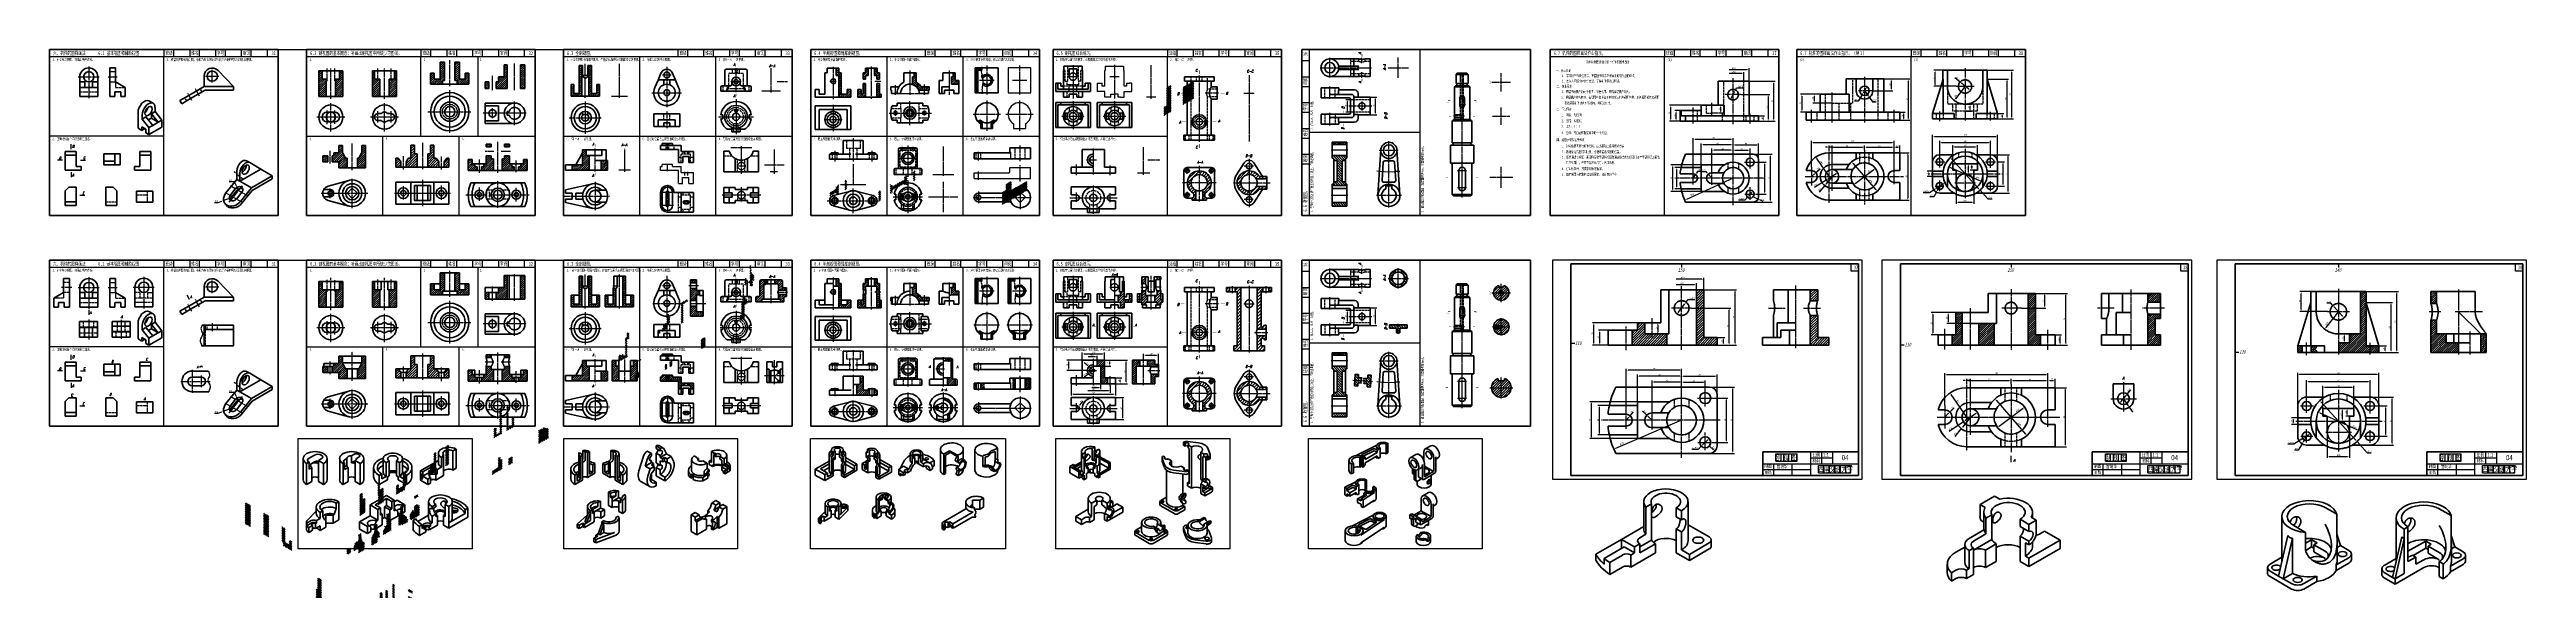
# Model space of a CAD drawing. Header units: millimetres. Extents: x -334 to 3025, y 133 to 867.
import ezdxf

# ---------------------------------------------------------------- set-up
doc = ezdxf.new("R2010")
doc.units = ezdxf.units.MM
doc.header["$LTSCALE"] = 0.8
doc.header["$PDMODE"] = 33
doc.header["$PDSIZE"] = 1.5
doc.linetypes.add('myCENTER', pattern=[18, 15, -1, 1, -1])
doc.linetypes.add('myHIDDEN', pattern=[5, 4, -1])
doc.layers.get('Defpoints').update_dxf_attribs({"lineweight": 20})
for name, color, linetype, lineweight in [('中心线', 7, 'myCENTER', 25), ('剖面线', 7, 'Continuous', 25), ('尺寸', 7, 'Continuous', 25), ('文字', 7, 'Continuous', 25), ('标注', 7, 'Continuous', 25), ('标题文字', 7, 'Continuous', 25), ('答案中心线', 1, 'myCENTER', 25), ('答案剖面线', 1, 'Continuous', 25), ('答案尺寸', 1, 'Continuous', 25), ('答案文字', 1, 'Continuous', 25), ('答案标注', 1, 'Continuous', 25), ('答案粗实线', 1, 'Continuous', 50), ('答案细实线', 1, 'Continuous', 25), ('答案虚线', 1, 'myHIDDEN', 25), ('粗实线', 7, 'Continuous', 50), ('细实线', 7, 'Continuous', 25), ('虚线', 7, 'myHIDDEN', 25)]:
    doc.layers.add(name, color=color, linetype=linetype, lineweight=lineweight)
doc.styles.add('图中汉字1-5号', font='', dxfattribs={"width": 0.7, "height": 5})
doc.styles.add('字母标注-2.5号', font='txt.shx', dxfattribs={"width": 0.7, "oblique": 15, "height": 2.5})
doc.styles.add('尺寸文字1-2.5号', font='SimSun.ttf', dxfattribs={"width": 0.7, "oblique": 15, "height": 2.5})
doc.styles.add('标题字母', font='', dxfattribs={"width": 0.7, "oblique": 15, "height": 5})
doc.styles.add('标题汉字1-5号', font='SimSun.ttf', dxfattribs={"width": 0.7, "height": 5})
doc.styles.add('标题汉字2-3.5号', font='SimSun.ttf', dxfattribs={"width": 0.7, "height": 3.5})
doc.styles.get('图中汉字1-5号').set_extended_font_data('FZFangSong-Z02')
doc.styles.get('标题字母').set_extended_font_data('FZFangSong-Z02')
doc.dimstyles.new('尺寸25', dxfattribs={"dimtxt": 2.5, "dimasz": 2.5, "dimexe": 2, "dimexo": 0, "dimgap": 0.5, "dimtad": 1, "dimdec": 0, "dimdsep": 46, "dimtxsty": '尺寸文字1-2.5号', "dimcen": 0, "dimadec": 0, "dimazin": 0, "dimtfac": 1, "dimtdec": 0, "dimtmove": 0, "dimatfit": 3, "dimfxl": 0, "dimarcsym": 0})
pattern_1 = [(360, (247.389, 72.3997), (6e-14, 1.4), [])]
pattern_2 = [(360, (220.7851, 99.0035), (6e-15, 1.4), [])]
pattern_3 = [(360, (329.5762, -9.7875), (3e-13, 2), [])]
pattern_4 = [(45, (77.5, 3.937), (-1.4142136, 1.4142136), [])]
pattern_5 = [(45, (0, 0), (-1.4142136, 1.4142136), [])]
pattern_6 = [(360, (272.1581, 47.6305), (7e-14, 2), [])]
pattern_7 = [(6e-13, (196.016, 123.7727), (-2e-14, 2), [])]
pattern_8 = [(360, (164.6986, 155.09), (8e-15, 2), [])]
pattern_9 = [(45, (234.3003, 417.1028), (-1.414214, 1.414214), [])]
pattern_10 = [(360, (202.4838, 31.0761), (1e-13, 2), [])]
pattern_11 = [(360, (276.9911, -36.7997), (2e-13, 2), [])]
pattern_12 = [(45, (141.6032, 107.5), (-1.4142136, 1.4142136), [])]
pattern_13 = [(360, (429.2708, -109.4822), (8e-14, 2.4), [])]
pattern_14 = [(4e-12, (17.9452, 301.8435), (-2e-13, 2), [])]
pattern_15 = [(45, (-28.354, -81.0362), (-1.697056, 1.697056), [])]
pattern_16 = [(360, (230.8877, 12.0535), (6e-15, 2), [])]
pattern_17 = [(360, (-6.2954, 323.9022), (9e-15, 2), [])]
pattern_18 = [(360, (-38.5611, 387.4143), (1e-13, 1.8), [])]
pattern_19 = [(2e-12, (385.4378, -148.809), (-9e-14, 2), [])]
pattern_20 = [(360, (-15.9992, 310.6634), (4e-14, 2), [])]
pattern_21 = [(8e-14, (603.32, -273.442), (-2e-15, 2.5), [])]
pattern_22 = [(360, (-124.0595, 453.9375), (1e-14, 2), [])]
pattern_23 = [(360, (-149.4677, 489.4844), (1e-14, 2), [])]
pattern_24 = [(1e-12, (662.3223, -320.8386), (-3e-14, 2), [])]
pattern_25 = [(45, (898.9992, 455.359), (-1.122532, 1.122532), [])]
pattern_26 = [(360, (690.947, -355.6076), (9e-14, 2), [])]
pattern_27 = [(270, (-944.875, -151.5016), (1, 8e-14), [])]
pattern_28 = [(360, (625.6847, -377.2579), (3e-14, 1), [])]
pattern_29 = [(135, (1679.0114, 357.0133), (-1.683798, -1.683798), [])]
pattern_30 = [(225, (2605.6016, 172.466), (1.683798, -1.683798), [])]
pattern_31 = [(45, (1121.2114, 413.7291), (-1.414214, 1.414214), [])]
pattern_32 = [(360, (733.6102, -471.153), (5e-14, 2), [])]
pattern_33 = [(1e-12, (-353.3593, 615.8166), (-5e-14, 2), [])]
pattern_34 = [(225, (-7.9555, 227.5367), (1.683798, -1.683798), [])]
pattern_35 = [(225, (3.1268, 227.5367), (1.683798, -1.683798), [])]
pattern_36 = [(2e-12, (-794.1877, 973.1802), (-5e-14, 2), [])]
pattern_37 = [(45, (456.941, 241.6447), (-1.4142136, 1.4142136), [])]
pattern_38 = [(45, (2703.9753, -17.4051), (-1.4142136, 1.4142136), [])]
pattern_39 = [(3e-13, (1546.225, -1382.3661), (-1e-14, 2), [])]
pattern_40 = [(45, (-313.3792, -71.816), (-1.4142136, 1.4142136), [])]
pattern_41 = [(2e-12, (1262.2031, -1093.3789), (-6e-14, 2), [])]
pattern_42 = [(8e-13, (-1031.6647, 1200.489), (-3e-14, 2), [])]
pattern_43 = [(45, (0, 285.6778), (-1.4142136, 1.4142136), [])]
pattern_44 = [(45, (77.5, 289.6149), (-1.4142136, 1.4142136), [])]
pattern_45 = [(45, (234.3003, 702.7806), (-1.414214, 1.414214), [])]
pattern_46 = [(45, (-28.354, 204.6416), (-1.697056, 1.697056), [])]

# ---------------------------------------------------------------- blocks, each defined once
blk = doc.blocks.new('*D1')
at = {"layer": 'Defpoints', "color": 0}
for p in [(-97.6, 376.4), (-84.4, 381)]:
    blk.add_point(p, dxfattribs=at)
at = {"layer": '尺寸', "color": 0, "lineweight": -2}
for p, q in [((-109.7, 373.9), (-104.7, 373.9)), ((-104.7, 373.9), (-100, 375.5)), ((-84.4, 381), (-97.6, 376.4))]:
    blk.add_line(p, q, dxfattribs=at)
at = {"layer": '尺寸', "color": 0}
blk.add_solid([(-100.1, 375.9), (-99.9, 375.2), (-97.6, 376.4)], dxfattribs=at)
at = {"layer": '尺寸', "color": 0, "insert": (-107.5, 375.6), "char_height": 2.5, "attachment_point": 5, "style": '尺寸文字1-2.5号'}
blk.add_mtext('R14', dxfattribs=at)
blk = doc.blocks.new('*D2')
at = {"layer": 'Defpoints', "color": 0}
for p in [(1426.2, 513.2), (1430.5, 513.2), (1430.5, 496.2)]:
    blk.add_point(p, dxfattribs=at)
at = {"layer": '尺寸', "color": 0, "lineweight": -2}
for p, q in [((1430.5, 513.2), (1424.2, 513.2)), ((1426.2, 498.7), (1426.2, 510.7)), ((1430.5, 496.2), (1424.2, 496.2))]:
    blk.add_line(p, q, dxfattribs=at)
at = {"layer": '尺寸', "color": 0}
for points in [[(1425.7, 510.7), (1426.6, 510.7), (1426.2, 513.2)], [(1425.7, 498.7), (1426.6, 498.7), (1426.2, 496.2)]]:
    blk.add_solid(points, dxfattribs=at)
at = {"layer": '尺寸', "color": 0, "insert": (1424.4, 504.7), "char_height": 2.5, "attachment_point": 5, "rotation": 90, "style": '尺寸文字1-2.5号'}
blk.add_mtext('%%c', dxfattribs=at)
blk = doc.blocks.new('*D3')
at = {"layer": 'Defpoints', "color": 0}
for p in [(1457, 516.7), (1464.2, 516.7), (1457, 492.7)]:
    blk.add_point(p, dxfattribs=at)
at = {"layer": '尺寸', "color": 0, "lineweight": -2}
for p, q in [((1457, 516.7), (1466.2, 516.7)), ((1464.2, 495.2), (1464.2, 514.2)), ((1457, 492.7), (1466.2, 492.7))]:
    blk.add_line(p, q, dxfattribs=at)
at = {"layer": '尺寸', "color": 0}
for points in [[(1463.8, 514.2), (1464.7, 514.2), (1464.2, 516.7)], [(1463.8, 495.2), (1464.7, 495.2), (1464.2, 492.7)]]:
    blk.add_solid(points, dxfattribs=at)
at = {"layer": '尺寸', "color": 0, "insert": (1462.5, 504.7), "char_height": 2.5, "attachment_point": 5, "rotation": 90, "style": '尺寸文字1-2.5号'}
blk.add_mtext('%%c', dxfattribs=at)
blk = doc.blocks.new('*D4')
at = {"layer": 'Defpoints', "color": 0}
for p in [(1066.8, 445.7), (1048, 431.7), (1072.3, 431.7)]:
    blk.add_point(p, dxfattribs=at)
at = {"layer": '答案尺寸', "color": 0, "lineweight": -2}
for p, q in [((1066.8, 445.7), (1046, 445.7)), ((1048, 443.2), (1048, 434.2)), ((1072.3, 431.7), (1046, 431.7))]:
    blk.add_line(p, q, dxfattribs=at)
at = {"layer": '答案尺寸', "color": 0}
for points in [[(1047.6, 443.2), (1048.4, 443.2), (1048, 445.7)], [(1047.6, 434.2), (1048.4, 434.2), (1048, 431.7)]]:
    blk.add_solid(points, dxfattribs=at)
at = {"layer": '答案尺寸', "color": 0, "insert": (1046.3, 438.7), "char_height": 2.5, "attachment_point": 5, "rotation": 90, "style": '尺寸文字1-2.5号'}
blk.add_mtext('14', dxfattribs=at)
blk = doc.blocks.new('*D5')
at = {"layer": 'Defpoints', "color": 0}
for p in [(1091.8, 437.7), (1096.8, 445.7), (1103.6, 437.7)]:
    blk.add_point(p, dxfattribs=at)
at = {"layer": '答案尺寸', "color": 0, "lineweight": -2}
for p, q in [((1091.8, 437.7), (1105.6, 437.7)), ((1096.8, 445.7), (1105.6, 445.7)), ((1103.6, 443.2), (1103.6, 440.2))]:
    blk.add_line(p, q, dxfattribs=at)
at = {"layer": '答案尺寸', "color": 0}
for points in [[(1103.2, 443.2), (1104.1, 443.2), (1103.6, 445.7)], [(1103.2, 440.2), (1104.1, 440.2), (1103.6, 437.7)]]:
    blk.add_solid(points, dxfattribs=at)
at = {"layer": '答案尺寸', "color": 0, "insert": (1101.9, 441.7), "char_height": 2.5, "attachment_point": 5, "rotation": 90, "style": '尺寸文字1-2.5号'}
blk.add_mtext('8', dxfattribs=at)
blk = doc.blocks.new('*D6')
at = {"layer": 'Defpoints', "color": 0}
for p in [(1066.8, 445.7), (1096.8, 454.1), (1096.8, 445.7)]:
    blk.add_point(p, dxfattribs=at)
at = {"layer": '答案尺寸', "color": 0, "lineweight": -2}
for p, q in [((1066.8, 445.7), (1066.8, 456.1)), ((1069.3, 454.1), (1094.3, 454.1)), ((1096.8, 445.7), (1096.8, 456.1))]:
    blk.add_line(p, q, dxfattribs=at)
at = {"layer": '答案尺寸', "color": 0}
for points in [[(1069.3, 454.5), (1069.3, 453.7), (1066.8, 454.1)], [(1094.3, 454.5), (1094.3, 453.7), (1096.8, 454.1)]]:
    blk.add_solid(points, dxfattribs=at)
at = {"layer": '答案尺寸', "color": 0, "insert": (1081.8, 455.8), "char_height": 2.5, "attachment_point": 5, "style": '尺寸文字1-2.5号'}
blk.add_mtext('%%C30', dxfattribs=at)
blk = doc.blocks.new('*D7')
at = {"layer": 'Defpoints', "color": 0}
for p in [(1111.8, 421.7), (1111.8, 413.7), (1118.2, 421.7)]:
    blk.add_point(p, dxfattribs=at)
at = {"layer": '答案尺寸', "color": 0, "lineweight": -2}
for p, q in [((1111.8, 421.7), (1120.2, 421.7)), ((1111.8, 413.7), (1120.2, 413.7)), ((1118.2, 416.2), (1118.2, 419.2))]:
    blk.add_line(p, q, dxfattribs=at)
at = {"layer": '答案尺寸', "color": 0}
for points in [[(1117.8, 419.2), (1118.6, 419.2), (1118.2, 421.7)], [(1117.8, 416.2), (1118.6, 416.2), (1118.2, 413.7)]]:
    blk.add_solid(points, dxfattribs=at)
at = {"layer": '答案尺寸', "color": 0, "insert": (1116.5, 417.7), "char_height": 2.5, "attachment_point": 5, "rotation": 90, "style": '尺寸文字1-2.5号'}
blk.add_mtext('8', dxfattribs=at)
blk = doc.blocks.new('*D8')
at = {"layer": 'Defpoints', "color": 0}
for p in [(1096.8, 445.7), (1126.2, 445.7), (1111.8, 413.7)]:
    blk.add_point(p, dxfattribs=at)
at = {"layer": '答案尺寸', "color": 0, "lineweight": -2}
for p, q in [((1096.8, 445.7), (1128.2, 445.7)), ((1126.2, 416.2), (1126.2, 443.2)), ((1111.8, 413.7), (1128.2, 413.7))]:
    blk.add_line(p, q, dxfattribs=at)
at = {"layer": '答案尺寸', "color": 0}
for points in [[(1125.8, 443.2), (1126.6, 443.2), (1126.2, 445.7)], [(1125.8, 416.2), (1126.6, 416.2), (1126.2, 413.7)]]:
    blk.add_solid(points, dxfattribs=at)
at = {"layer": '答案尺寸', "color": 0, "insert": (1124.5, 429.7), "char_height": 2.5, "attachment_point": 5, "rotation": 90, "style": '尺寸文字1-2.5号'}
blk.add_mtext('32', dxfattribs=at)
blk = doc.blocks.new('*D9')
at = {"layer": 'Defpoints', "color": 0}
for p in [(1150, 449), (1170, 452.3), (1170, 439.7)]:
    blk.add_point(p, dxfattribs=at)
at = {"layer": '答案尺寸', "color": 0, "lineweight": -2}
for p, q in [((1150, 449), (1150, 454.3)), ((1152.5, 452.3), (1167.5, 452.3)), ((1170, 439.7), (1170, 454.3))]:
    blk.add_line(p, q, dxfattribs=at)
at = {"layer": '答案尺寸', "color": 0}
for points in [[(1152.5, 452.8), (1152.5, 451.9), (1150, 452.3)], [(1167.5, 452.8), (1167.5, 451.9), (1170, 452.3)]]:
    blk.add_solid(points, dxfattribs=at)
at = {"layer": '答案尺寸', "color": 0, "insert": (1160, 454.1), "char_height": 2.5, "attachment_point": 5, "style": '尺寸文字1-2.5号'}
blk.add_mtext('20', dxfattribs=at)
blk = doc.blocks.new('*D10')
at = {"layer": 'Defpoints', "color": 0}
for p in [(1111.8, 395), (1111.8, 365), (1121.1, 365)]:
    blk.add_point(p, dxfattribs=at)
at = {"layer": '答案尺寸', "color": 0, "lineweight": -2}
for p, q in [((1111.8, 395), (1123.1, 395)), ((1121.1, 392.5), (1121.1, 367.5)), ((1111.8, 365), (1123.1, 365))]:
    blk.add_line(p, q, dxfattribs=at)
at = {"layer": '答案尺寸', "color": 0}
for points in [[(1120.7, 392.5), (1121.5, 392.5), (1121.1, 395)], [(1120.7, 367.5), (1121.5, 367.5), (1121.1, 365)]]:
    blk.add_solid(points, dxfattribs=at)
at = {"layer": '答案尺寸', "color": 0, "insert": (1119.3, 380), "char_height": 2.5, "attachment_point": 5, "rotation": 90, "style": '尺寸文字1-2.5号'}
blk.add_mtext('30', dxfattribs=at)
blk = doc.blocks.new('*D11')
at = {"layer": 'Defpoints', "color": 0}
for p in [(1058.8, 380), (1061.4, 383)]:
    blk.add_point(p, dxfattribs=at)
at = {"layer": '答案尺寸', "color": 0, "lineweight": -2}
for p, q in [((1058.8, 380), (1061.4, 383)), ((1067.6, 389.9), (1063.1, 384.8))]:
    blk.add_line(p, q, dxfattribs=at)
at = {"layer": '答案尺寸', "color": 0}
blk.add_solid([(1062.8, 385.1), (1063.4, 384.6), (1061.4, 383)], dxfattribs=at)
at = {"layer": '答案尺寸', "color": 0, "insert": (1064.9, 389.5), "char_height": 2.5, "attachment_point": 5, "rotation": 48.1573, "style": '尺寸文字1-2.5号'}
blk.add_mtext('R4', dxfattribs=at)
blk = doc.blocks.new('*D12')
at = {"layer": 'Defpoints', "color": 0}
for p in [(1051.8, 413.7), (1111.8, 413.7), (1111.8, 399.7)]:
    blk.add_point(p, dxfattribs=at)
at = {"layer": '答案尺寸', "color": 0, "lineweight": -2}
for p, q in [((1051.8, 413.7), (1051.8, 397.7)), ((1111.8, 413.7), (1111.8, 397.7)), ((1054.3, 399.7), (1109.3, 399.7))]:
    blk.add_line(p, q, dxfattribs=at)
at = {"layer": '答案尺寸', "color": 0}
for points in [[(1054.3, 400.1), (1054.3, 399.3), (1051.8, 399.7)], [(1109.3, 400.1), (1109.3, 399.3), (1111.8, 399.7)]]:
    blk.add_solid(points, dxfattribs=at)
at = {"layer": '答案尺寸', "color": 0, "insert": (1081.8, 401.5), "char_height": 2.5, "attachment_point": 5, "style": '尺寸文字1-2.5号'}
blk.add_mtext('60', dxfattribs=at)
blk = doc.blocks.new('*D13')
at = {"layer": 'Defpoints', "color": 0}
for p in [(1768.5, 486.2), (1779.7, 486.2), (1779.7, 466.2)]:
    blk.add_point(p, dxfattribs=at)
at = {"layer": '答案尺寸', "color": 0, "lineweight": -2}
for p, q in [((1779.7, 486.2), (1766.5, 486.2)), ((1768.5, 468.7), (1768.5, 483.7)), ((1779.7, 466.2), (1766.5, 466.2))]:
    blk.add_line(p, q, dxfattribs=at)
at = {"layer": '答案尺寸', "color": 0}
for points in [[(1768.1, 483.7), (1768.9, 483.7), (1768.5, 486.2)], [(1768.1, 468.7), (1768.9, 468.7), (1768.5, 466.2)]]:
    blk.add_solid(points, dxfattribs=at)
at = {"layer": '答案尺寸', "color": 0, "insert": (1766.7, 476.2), "char_height": 2.5, "attachment_point": 5, "rotation": 90, "style": '尺寸文字1-2.5号'}
blk.add_mtext('20', dxfattribs=at)
blk = doc.blocks.new('*D14')
at = {"layer": 'Defpoints', "color": 0}
for p in [(1760.5, 496.2), (1819.4, 496.2), (1779.7, 466.2)]:
    blk.add_point(p, dxfattribs=at)
at = {"layer": '答案尺寸', "color": 0, "lineweight": -2}
for p, q in [((1819.4, 496.2), (1758.5, 496.2)), ((1760.5, 468.7), (1760.5, 493.7)), ((1779.7, 466.2), (1758.5, 466.2))]:
    blk.add_line(p, q, dxfattribs=at)
at = {"layer": '答案尺寸', "color": 0}
for points in [[(1760.1, 493.7), (1760.9, 493.7), (1760.5, 496.2)], [(1760.1, 468.7), (1760.9, 468.7), (1760.5, 466.2)]]:
    blk.add_solid(points, dxfattribs=at)
at = {"layer": '答案尺寸', "color": 0, "insert": (1758.7, 481.2), "char_height": 2.5, "attachment_point": 5, "rotation": 90, "style": '尺寸文字1-2.5号'}
blk.add_mtext('30', dxfattribs=at)
blk = doc.blocks.new('*D15')
at = {"layer": 'Defpoints', "color": 0}
for p in [(1839.4, 496.2), (1839.4, 481.2), (1847, 481.2)]:
    blk.add_point(p, dxfattribs=at)
at = {"layer": '答案尺寸', "color": 0, "lineweight": -2}
for p, q in [((1839.4, 496.2), (1849, 496.2)), ((1839.4, 481.2), (1849, 481.2)), ((1847, 493.7), (1847, 483.7))]:
    blk.add_line(p, q, dxfattribs=at)
at = {"layer": '答案尺寸', "color": 0}
for points in [[(1846.5, 493.7), (1847.4, 493.7), (1847, 496.2)], [(1846.5, 483.7), (1847.4, 483.7), (1847, 481.2)]]:
    blk.add_solid(points, dxfattribs=at)
at = {"layer": '答案尺寸', "color": 0, "insert": (1845.2, 488.7), "char_height": 2.5, "attachment_point": 5, "rotation": 90, "style": '尺寸文字1-2.5号'}
blk.add_mtext('15', dxfattribs=at)
blk = doc.blocks.new('*D16')
at = {"layer": 'Defpoints', "color": 0}
for p in [(1873.3, 508.3), (1885.5, 524.1)]:
    blk.add_point(p, dxfattribs=at)
at = {"layer": '答案尺寸', "color": 0, "lineweight": -2}
for p, q in [((1874.8, 510.3), (1884, 522.2)), ((1885.5, 524.1), (1888.3, 527.8)), ((1888.3, 527.8), (1897.3, 527.8))]:
    blk.add_line(p, q, dxfattribs=at)
at = {"layer": '答案尺寸', "color": 0}
for points in [[(1874.5, 510.6), (1875.1, 510.1), (1873.3, 508.3)], [(1883.7, 522.4), (1884.3, 521.9), (1885.5, 524.1)]]:
    blk.add_solid(points, dxfattribs=at)
at = {"layer": '答案尺寸', "color": 0, "insert": (1893.1, 529.5), "char_height": 2.5, "attachment_point": 5, "style": '尺寸文字1-2.5号'}
blk.add_mtext('2x%%C20', dxfattribs=at)
blk = doc.blocks.new('*D17')
at = {"layer": 'Defpoints', "color": 0}
for p in [(1927.4, 476.2), (1936, 476.2), (1927.4, 466.2)]:
    blk.add_point(p, dxfattribs=at)
at = {"layer": '答案尺寸', "color": 0, "lineweight": -2}
for p, q in [((1927.4, 476.2), (1938, 476.2)), ((1936, 468.7), (1936, 473.7)), ((1927.4, 466.2), (1938, 466.2))]:
    blk.add_line(p, q, dxfattribs=at)
at = {"layer": '答案尺寸', "color": 0}
for points in [[(1935.6, 473.7), (1936.5, 473.7), (1936, 476.2)], [(1935.6, 468.7), (1936.5, 468.7), (1936, 466.2)]]:
    blk.add_solid(points, dxfattribs=at)
at = {"layer": '答案尺寸', "color": 0, "insert": (1934.3, 471.2), "char_height": 2.5, "attachment_point": 5, "rotation": 90, "style": '尺寸文字1-2.5号'}
blk.add_mtext('10', dxfattribs=at)
blk = doc.blocks.new('*D18')
at = {"layer": 'Defpoints', "color": 0}
for p in [(1892.5, 516.2), (1944, 516.2), (1927.4, 466.2)]:
    blk.add_point(p, dxfattribs=at)
at = {"layer": '答案尺寸', "color": 0, "lineweight": -2}
for p, q in [((1892.5, 516.2), (1946, 516.2)), ((1944, 468.7), (1944, 513.7)), ((1927.4, 466.2), (1946, 466.2))]:
    blk.add_line(p, q, dxfattribs=at)
at = {"layer": '答案尺寸', "color": 0}
for points in [[(1943.6, 513.7), (1944.5, 513.7), (1944, 516.2)], [(1943.6, 468.7), (1944.5, 468.7), (1944, 466.2)]]:
    blk.add_solid(points, dxfattribs=at)
at = {"layer": '答案尺寸', "color": 0, "insert": (1942.3, 491.2), "char_height": 2.5, "attachment_point": 5, "rotation": 90, "style": '尺寸文字1-2.5号'}
blk.add_mtext('50', dxfattribs=at)
blk = doc.blocks.new('*D19')
at = {"layer": 'Defpoints', "color": 0}
for p in [(1909.4, 541.2), (1952, 541.2), (1927.4, 466.2)]:
    blk.add_point(p, dxfattribs=at)
at = {"layer": '答案尺寸', "color": 0, "lineweight": -2}
for p, q in [((1909.4, 541.2), (1954, 541.2)), ((1952, 468.7), (1952, 538.7)), ((1927.4, 466.2), (1954, 466.2))]:
    blk.add_line(p, q, dxfattribs=at)
at = {"layer": '答案尺寸', "color": 0}
for points in [[(1951.6, 538.7), (1952.5, 538.7), (1952, 541.2)], [(1951.6, 468.7), (1952.5, 468.7), (1952, 466.2)]]:
    blk.add_solid(points, dxfattribs=at)
at = {"layer": '答案尺寸', "color": 0, "insert": (1950.3, 503.7), "char_height": 2.5, "attachment_point": 5, "rotation": 90, "style": '尺寸文字1-2.5号'}
blk.add_mtext('75', dxfattribs=at)
blk = doc.blocks.new('*D20')
at = {"layer": 'Defpoints', "color": 0}
for p in [(1767.9, 384.2), (1781.4, 384.2), (1781.4, 344.2)]:
    blk.add_point(p, dxfattribs=at)
at = {"layer": '答案尺寸', "color": 0, "lineweight": -2}
for p, q in [((1781.4, 384.2), (1765.9, 384.2)), ((1767.9, 346.7), (1767.9, 381.7)), ((1781.4, 344.2), (1765.9, 344.2))]:
    blk.add_line(p, q, dxfattribs=at)
at = {"layer": '答案尺寸', "color": 0}
for points in [[(1767.5, 381.7), (1768.4, 381.7), (1767.9, 384.2)], [(1767.5, 346.7), (1768.4, 346.7), (1767.9, 344.2)]]:
    blk.add_solid(points, dxfattribs=at)
at = {"layer": '答案尺寸', "color": 0, "insert": (1766.2, 364.2), "char_height": 2.5, "attachment_point": 5, "rotation": 90, "style": '尺寸文字1-2.5号'}
blk.add_mtext('40', dxfattribs=at)
blk = doc.blocks.new('*D21')
at = {"layer": 'Defpoints', "color": 0}
for p in [(1819.4, 389.2), (1756.9, 339.2), (1819.4, 339.2)]:
    blk.add_point(p, dxfattribs=at)
at = {"layer": '答案尺寸', "color": 0, "lineweight": -2}
for p, q in [((1819.4, 389.2), (1754.9, 389.2)), ((1756.9, 386.7), (1756.9, 341.7)), ((1819.4, 339.2), (1754.9, 339.2))]:
    blk.add_line(p, q, dxfattribs=at)
at = {"layer": '答案尺寸', "color": 0}
for points in [[(1756.5, 386.7), (1757.4, 386.7), (1756.9, 389.2)], [(1756.5, 341.7), (1757.4, 341.7), (1756.9, 339.2)]]:
    blk.add_solid(points, dxfattribs=at)
at = {"layer": '答案尺寸', "color": 0, "insert": (1755.2, 364.2), "char_height": 2.5, "attachment_point": 5, "rotation": 90, "style": '尺寸文字1-2.5号'}
blk.add_mtext('50', dxfattribs=at)
blk = doc.blocks.new('*D22')
at = {"layer": 'Defpoints', "color": 0}
for p in [(1809.7, 370.2), (1804.4, 364.2)]:
    blk.add_point(p, dxfattribs=at)
at = {"layer": '答案尺寸', "color": 0, "lineweight": -2}
for p, q in [((1809.7, 370.2), (1814.3, 375.4)), ((1804.4, 364.2), (1808, 368.3))]:
    blk.add_line(p, q, dxfattribs=at)
at = {"layer": '答案尺寸', "color": 0}
blk.add_solid([(1807.7, 368.6), (1808.3, 368.1), (1809.7, 370.2)], dxfattribs=at)
at = {"layer": '答案尺寸', "color": 0, "insert": (1811.5, 374.9), "char_height": 2.5, "attachment_point": 5, "rotation": 48.5933, "style": '尺寸文字1-2.5号'}
blk.add_mtext('R8', dxfattribs=at)
blk = doc.blocks.new('*D23')
at = {"layer": 'Defpoints', "color": 0}
for p in [(1832.1, 371.1), (1839.4, 364.2)]:
    blk.add_point(p, dxfattribs=at)
at = {"layer": '答案尺寸', "color": 0, "lineweight": -2}
for p, q in [((1832.1, 371.1), (1826.4, 376.5)), ((1839.4, 364.2), (1833.9, 369.4))]:
    blk.add_line(p, q, dxfattribs=at)
at = {"layer": '答案尺寸', "color": 0}
blk.add_solid([(1834.2, 369.7), (1833.6, 369.1), (1832.1, 371.1)], dxfattribs=at)
at = {"layer": '答案尺寸', "color": 0, "insert": (1829.5, 375.9), "char_height": 2.5, "attachment_point": 5, "rotation": 316.7202, "style": '尺寸文字1-2.5号'}
blk.add_mtext('R10', dxfattribs=at)
blk = doc.blocks.new('*D24')
at = {"layer": 'Defpoints', "color": 0}
for p in [(1879.4, 364.2), (1787.5, 324.8)]:
    blk.add_point(p, dxfattribs=at)
at = {"layer": '答案尺寸', "color": 0, "lineweight": -2}
blk.add_line((1879.4, 364.2), (1789.8, 325.8), dxfattribs=at)
at = {"layer": '答案尺寸', "color": 0}
blk.add_solid([(1789.6, 326.1), (1790, 325.4), (1787.5, 324.8)], dxfattribs=at)
at = {"layer": '答案尺寸', "color": 0, "insert": (1798.1, 332.6), "char_height": 2.5, "attachment_point": 5, "rotation": 23.2355, "style": '尺寸文字1-2.5号'}
blk.add_mtext('R100', dxfattribs=at)
blk = doc.blocks.new('*D25')
at = {"layer": 'Defpoints', "color": 0}
for p in [(1917.4, 329.2), (1924.6, 322.2)]:
    blk.add_point(p, dxfattribs=at)
at = {"layer": '答案尺寸', "color": 0, "lineweight": -2}
blk.add_line((1917.4, 329.2), (1922.8, 324), dxfattribs=at)
at = {"layer": '答案尺寸', "color": 0}
blk.add_solid([(1923.1, 324.3), (1922.5, 323.7), (1924.6, 322.2)], dxfattribs=at)
at = {"layer": '答案尺寸', "color": 0, "insert": (1922.6, 326.6), "char_height": 2.5, "attachment_point": 5, "rotation": 315.7612, "style": '尺寸文字1-2.5号'}
blk.add_mtext('R10', dxfattribs=at)
blk = doc.blocks.new('*D26')
at = {"layer": 'Defpoints', "color": 0}
for p in [(1916.7, 339.5), (1906.1, 328.9)]:
    blk.add_point(p, dxfattribs=at)
at = {"layer": '答案尺寸', "color": 0, "lineweight": -2}
for p, q in [((1914.9, 337.8), (1907.9, 330.7)), ((1901.9, 324.7), (1893.1, 324.7)), ((1906.1, 328.9), (1901.9, 324.7))]:
    blk.add_line(p, q, dxfattribs=at)
at = {"layer": '答案尺寸', "color": 0}
for points in [[(1914.6, 338), (1915.2, 337.5), (1916.7, 339.5)], [(1907.6, 331), (1908.1, 330.4), (1906.1, 328.9)]]:
    blk.add_solid(points, dxfattribs=at)
at = {"layer": '答案尺寸', "color": 0, "insert": (1897.3, 326.5), "char_height": 2.5, "attachment_point": 5, "style": '尺寸文字1-2.5号'}
blk.add_mtext('2x∅15', dxfattribs=at)
blk = doc.blocks.new('*D27')
at = {"layer": 'Defpoints', "color": 0}
for p in [(1923.3, 394.2), (1940.1, 394.2), (1923.3, 334.2)]:
    blk.add_point(p, dxfattribs=at)
at = {"layer": '答案尺寸', "color": 0, "lineweight": -2}
for p, q in [((1923.3, 394.2), (1942.1, 394.2)), ((1940.1, 336.7), (1940.1, 391.7)), ((1923.3, 334.2), (1942.1, 334.2))]:
    blk.add_line(p, q, dxfattribs=at)
at = {"layer": '答案尺寸', "color": 0}
for points in [[(1939.7, 391.7), (1940.5, 391.7), (1940.1, 394.2)], [(1939.7, 336.7), (1940.5, 336.7), (1940.1, 334.2)]]:
    blk.add_solid(points, dxfattribs=at)
at = {"layer": '答案尺寸', "color": 0, "insert": (1938.4, 364.2), "char_height": 2.5, "attachment_point": 5, "rotation": 90, "style": '尺寸文字1-2.5号'}
blk.add_mtext('60', dxfattribs=at)
blk = doc.blocks.new('*D28')
at = {"layer": 'Defpoints', "color": 0}
for p in [(1917.4, 409.2), (1949, 409.2), (1917.4, 319.2)]:
    blk.add_point(p, dxfattribs=at)
at = {"layer": '答案尺寸', "color": 0, "lineweight": -2}
for p, q in [((1917.4, 409.2), (1951, 409.2)), ((1949, 321.7), (1949, 406.7)), ((1917.4, 319.2), (1951, 319.2))]:
    blk.add_line(p, q, dxfattribs=at)
at = {"layer": '答案尺寸', "color": 0}
for points in [[(1948.5, 406.7), (1949.4, 406.7), (1949, 409.2)], [(1948.5, 321.7), (1949.4, 321.7), (1949, 319.2)]]:
    blk.add_solid(points, dxfattribs=at)
at = {"layer": '答案尺寸', "color": 0, "insert": (1947.2, 364.2), "char_height": 2.5, "attachment_point": 5, "rotation": 90, "style": '尺寸文字1-2.5号'}
blk.add_mtext('90', dxfattribs=at)
blk = doc.blocks.new('*D29')
at = {"layer": 'Defpoints', "color": 0}
for p in [(1879.4, 413.4), (1911.4, 416), (1911.4, 405.9)]:
    blk.add_point(p, dxfattribs=at)
at = {"layer": '答案尺寸', "color": 0, "lineweight": -2}
for p, q in [((1879.4, 413.4), (1879.4, 418)), ((1881.9, 416), (1908.9, 416)), ((1911.4, 405.9), (1911.4, 418))]:
    blk.add_line(p, q, dxfattribs=at)
at = {"layer": '答案尺寸', "color": 0}
for points in [[(1881.9, 416.5), (1881.9, 415.6), (1879.4, 416)], [(1908.9, 416.5), (1908.9, 415.6), (1911.4, 416)]]:
    blk.add_solid(points, dxfattribs=at)
at = {"layer": '答案尺寸', "color": 0, "insert": (1895.4, 417.8), "char_height": 2.5, "attachment_point": 5, "style": '尺寸文字1-2.5号'}
blk.add_mtext('32', dxfattribs=at)
blk = doc.blocks.new('*D30')
at = {"layer": 'Defpoints', "color": 0}
for p in [(1879.4, 413.4), (1927.4, 424), (1927.4, 399.2)]:
    blk.add_point(p, dxfattribs=at)
at = {"layer": '答案尺寸', "color": 0, "lineweight": -2}
for p, q in [((1879.4, 413.4), (1879.4, 426)), ((1881.9, 424), (1924.9, 424)), ((1927.4, 399.2), (1927.4, 426))]:
    blk.add_line(p, q, dxfattribs=at)
at = {"layer": '答案尺寸', "color": 0}
for points in [[(1881.9, 424.5), (1881.9, 423.6), (1879.4, 424)], [(1924.9, 424.5), (1924.9, 423.6), (1927.4, 424)]]:
    blk.add_solid(points, dxfattribs=at)
at = {"layer": '答案尺寸', "color": 0, "insert": (1903.4, 425.8), "char_height": 2.5, "attachment_point": 5, "style": '尺寸文字1-2.5号'}
blk.add_mtext('48', dxfattribs=at)
blk = doc.blocks.new('*D31')
at = {"layer": 'Defpoints', "color": 0}
for p in [(1839.4, 416), (1879.4, 409.2), (1839.4, 380.4)]:
    blk.add_point(p, dxfattribs=at)
at = {"layer": '答案尺寸', "color": 0, "lineweight": -2}
for p, q in [((1839.4, 380.4), (1839.4, 418)), ((1876.9, 416), (1841.9, 416)), ((1879.4, 409.2), (1879.4, 418))]:
    blk.add_line(p, q, dxfattribs=at)
at = {"layer": '答案尺寸', "color": 0}
for points in [[(1841.9, 416.5), (1841.9, 415.6), (1839.4, 416)], [(1876.9, 416.5), (1876.9, 415.6), (1879.4, 416)]]:
    blk.add_solid(points, dxfattribs=at)
at = {"layer": '答案尺寸', "color": 0, "insert": (1859.4, 417.8), "char_height": 2.5, "attachment_point": 5, "style": '尺寸文字1-2.5号'}
blk.add_mtext('40', dxfattribs=at)
blk = doc.blocks.new('*D32')
at = {"layer": 'Defpoints', "color": 0}
for p in [(1819.4, 424), (1879.4, 409.2), (1819.4, 389.2)]:
    blk.add_point(p, dxfattribs=at)
at = {"layer": '答案尺寸', "color": 0, "lineweight": -2}
for p, q in [((1819.4, 389.2), (1819.4, 426)), ((1876.9, 424), (1821.9, 424)), ((1879.4, 409.2), (1879.4, 426))]:
    blk.add_line(p, q, dxfattribs=at)
at = {"layer": '答案尺寸', "color": 0}
for points in [[(1821.9, 424.5), (1821.9, 423.6), (1819.4, 424)], [(1876.9, 424.5), (1876.9, 423.6), (1879.4, 424)]]:
    blk.add_solid(points, dxfattribs=at)
at = {"layer": '答案尺寸', "color": 0, "insert": (1849.4, 425.8), "char_height": 2.5, "attachment_point": 5, "style": '尺寸文字1-2.5号'}
blk.add_mtext('60', dxfattribs=at)
blk = doc.blocks.new('*D33')
at = {"layer": 'Defpoints', "color": 0}
for p in [(1804.4, 432), (1879.4, 409.2), (1804.4, 377.2)]:
    blk.add_point(p, dxfattribs=at)
at = {"layer": '答案尺寸', "color": 0, "lineweight": -2}
for p, q in [((1804.4, 377.2), (1804.4, 434)), ((1876.9, 432), (1806.9, 432)), ((1879.4, 409.2), (1879.4, 434))]:
    blk.add_line(p, q, dxfattribs=at)
at = {"layer": '答案尺寸', "color": 0}
for points in [[(1806.9, 432.5), (1806.9, 431.6), (1804.4, 432)], [(1876.9, 432.5), (1876.9, 431.6), (1879.4, 432)]]:
    blk.add_solid(points, dxfattribs=at)
at = {"layer": '答案尺寸', "color": 0, "insert": (1841.9, 433.8), "char_height": 2.5, "attachment_point": 5, "style": '尺寸文字1-2.5号'}
blk.add_mtext('75', dxfattribs=at)
blk = doc.blocks.new('*D39')
at = {"layer": 'Defpoints', "color": 0}
for p in [(2721.9, 339.3), (2732, 345.6)]:
    blk.add_point(p, dxfattribs=at)
at = {"layer": '答案尺寸', "color": 0, "lineweight": -2}
for p, q in [((2721.9, 339.3), (2709.6, 331.6)), ((2729.9, 344.3), (2724, 340.6)), ((2709.6, 331.6), (2701.2, 331.6))]:
    blk.add_line(p, q, dxfattribs=at)
at = {"layer": '答案尺寸', "color": 0}
for points in [[(2723.8, 341), (2724.2, 340.3), (2721.9, 339.3)], [(2729.7, 344.7), (2730.1, 344), (2732, 345.6)]]:
    blk.add_solid(points, dxfattribs=at)
at = {"layer": '答案尺寸', "color": 0, "insert": (2705.1, 333.4), "char_height": 2.5, "attachment_point": 5, "style": '尺寸文字1-2.5号'}
blk.add_mtext('4x∅12', dxfattribs=at)
blk = doc.blocks.new('*D40')
at = {"layer": 'Defpoints', "color": 0}
for p in [(2726.9, 342.5), (2720.7, 332.2)]:
    blk.add_point(p, dxfattribs=at)
at = {"layer": '答案尺寸', "color": 0, "lineweight": -2}
for p, q in [((2726.9, 342.5), (2722, 334.3)), ((2715.5, 323.7), (2710.4, 323.7)), ((2720.7, 332.2), (2715.5, 323.7))]:
    blk.add_line(p, q, dxfattribs=at)
at = {"layer": '答案尺寸', "color": 0}
blk.add_solid([(2721.7, 334.6), (2722.4, 334.1), (2720.7, 332.2)], dxfattribs=at)
at = {"layer": '答案尺寸', "color": 0, "insert": (2712.7, 325.5), "char_height": 2.5, "attachment_point": 5, "style": '尺寸文字1-2.5号'}
blk.add_mtext('R12', dxfattribs=at)
blk = doc.blocks.new('*D41')
at = {"layer": 'Defpoints', "color": 0}
for p in [(2754.9, 348), (2784.9, 348), (2784.9, 315)]:
    blk.add_point(p, dxfattribs=at)
at = {"layer": '答案尺寸', "color": 0, "lineweight": -2}
for p, q in [((2754.9, 348), (2754.9, 313)), ((2784.9, 348), (2784.9, 313)), ((2757.4, 315), (2782.4, 315))]:
    blk.add_line(p, q, dxfattribs=at)
at = {"layer": '答案尺寸', "color": 0}
for points in [[(2757.4, 315.4), (2757.4, 314.6), (2754.9, 315)], [(2782.4, 315.4), (2782.4, 314.6), (2784.9, 315)]]:
    blk.add_solid(points, dxfattribs=at)
at = {"layer": '答案尺寸', "color": 0, "insert": (2769.9, 316.8), "char_height": 2.5, "attachment_point": 5, "style": '尺寸文字1-2.5号'}
blk.add_mtext('%%C30', dxfattribs=at)
blk = doc.blocks.new('*D42')
at = {"layer": 'Defpoints', "color": 0}
for p in [(2708.4, 358.5), (2714.9, 367.5), (2714.9, 358.5)]:
    blk.add_point(p, dxfattribs=at)
at = {"layer": '答案尺寸', "color": 0, "lineweight": -2}
for p, q in [((2714.9, 367.5), (2706.4, 367.5)), ((2714.9, 358.5), (2706.4, 358.5)), ((2708.4, 365), (2708.4, 361))]:
    blk.add_line(p, q, dxfattribs=at)
at = {"layer": '答案尺寸', "color": 0}
for points in [[(2708, 365), (2708.8, 365), (2708.4, 367.5)], [(2708, 361), (2708.8, 361), (2708.4, 358.5)]]:
    blk.add_solid(points, dxfattribs=at)
at = {"layer": '答案尺寸', "color": 0, "insert": (2706.7, 363), "char_height": 2.5, "attachment_point": 5, "rotation": 90, "style": '尺寸文字1-2.5号'}
blk.add_mtext('9', dxfattribs=at)
blk = doc.blocks.new('*D43')
at = {"layer": 'Defpoints', "color": 0}
for p in [(2742.6, 375.2), (2797.3, 350.7)]:
    blk.add_point(p, dxfattribs=at)
at = {"layer": '答案尺寸', "color": 0, "lineweight": -2}
blk.add_line((2744.8, 374.2), (2795.1, 351.7), dxfattribs=at)
at = {"layer": '答案尺寸', "color": 0}
for points in [[(2745, 374.6), (2744.7, 373.8), (2742.6, 375.2)], [(2795.2, 352.1), (2794.9, 351.4), (2797.3, 350.7)]]:
    blk.add_solid(points, dxfattribs=at)
at = {"layer": '答案尺寸', "color": 0, "insert": (2791.1, 355.7), "char_height": 2.5, "attachment_point": 5, "rotation": 335.9252, "style": '尺寸文字1-2.5号'}
blk.add_mtext('∅60', dxfattribs=at)
blk = doc.blocks.new('*D44')
at = {"layer": 'Defpoints', "color": 0}
for p in [(2822.3, 383.5), (2834.2, 383.5), (2821.7, 342.5)]:
    blk.add_point(p, dxfattribs=at)
at = {"layer": '答案尺寸', "color": 0, "lineweight": -2}
for p, q in [((2822.3, 383.5), (2836.2, 383.5)), ((2834.2, 345), (2834.2, 381)), ((2821.7, 342.5), (2836.2, 342.5))]:
    blk.add_line(p, q, dxfattribs=at)
at = {"layer": '答案尺寸', "color": 0}
for points in [[(2833.8, 381), (2834.7, 381), (2834.2, 383.5)], [(2833.8, 345), (2834.7, 345), (2834.2, 342.5)]]:
    blk.add_solid(points, dxfattribs=at)
at = {"layer": '答案尺寸', "color": 0, "insert": (2832.5, 363), "char_height": 2.5, "attachment_point": 5, "rotation": 90, "style": '尺寸文字1-2.5号'}
blk.add_mtext('41', dxfattribs=at)
blk = doc.blocks.new('*D45')
at = {"layer": 'Defpoints', "color": 0}
for p in [(2812.9, 395.5), (2842.8, 395.5), (2812.9, 330.5)]:
    blk.add_point(p, dxfattribs=at)
at = {"layer": '答案尺寸', "color": 0, "lineweight": -2}
for p, q in [((2812.9, 395.5), (2844.8, 395.5)), ((2842.8, 333), (2842.8, 393)), ((2812.9, 330.5), (2844.8, 330.5))]:
    blk.add_line(p, q, dxfattribs=at)
at = {"layer": '答案尺寸', "color": 0}
for points in [[(2842.4, 393), (2843.2, 393), (2842.8, 395.5)], [(2842.4, 333), (2843.2, 333), (2842.8, 330.5)]]:
    blk.add_solid(points, dxfattribs=at)
at = {"layer": '答案尺寸', "color": 0, "insert": (2841, 363), "char_height": 2.5, "attachment_point": 5, "rotation": 90, "style": '尺寸文字1-2.5号'}
blk.add_mtext('65', dxfattribs=at)
blk = doc.blocks.new('*D46')
at = {"layer": 'Defpoints', "color": 0}
for p in [(2790.9, 408.9), (2748.9, 380), (2790.9, 380)]:
    blk.add_point(p, dxfattribs=at)
at = {"layer": '答案尺寸', "color": 0, "lineweight": -2}
for p, q in [((2748.9, 380), (2748.9, 410.9)), ((2751.4, 408.9), (2788.4, 408.9)), ((2790.9, 380), (2790.9, 410.9))]:
    blk.add_line(p, q, dxfattribs=at)
at = {"layer": '答案尺寸', "color": 0}
for points in [[(2751.4, 409.4), (2751.4, 408.5), (2748.9, 408.9)], [(2788.4, 409.4), (2788.4, 408.5), (2790.9, 408.9)]]:
    blk.add_solid(points, dxfattribs=at)
at = {"layer": '答案尺寸', "color": 0, "insert": (2769.9, 410.7), "char_height": 2.5, "attachment_point": 5, "style": '尺寸文字1-2.5号'}
blk.add_mtext('42', dxfattribs=at)
blk = doc.blocks.new('*D47')
at = {"layer": 'Defpoints', "color": 0}
for p in [(2812.9, 416.5), (2726.9, 383.5), (2812.9, 383.5)]:
    blk.add_point(p, dxfattribs=at)
at = {"layer": '答案尺寸', "color": 0, "lineweight": -2}
for p, q in [((2726.9, 383.5), (2726.9, 418.5)), ((2729.4, 416.5), (2810.4, 416.5)), ((2812.9, 383.5), (2812.9, 418.5))]:
    blk.add_line(p, q, dxfattribs=at)
at = {"layer": '答案尺寸', "color": 0}
for points in [[(2729.4, 416.9), (2729.4, 416.1), (2726.9, 416.5)], [(2810.4, 416.9), (2810.4, 416.1), (2812.9, 416.5)]]:
    blk.add_solid(points, dxfattribs=at)
at = {"layer": '答案尺寸', "color": 0, "insert": (2769.9, 418.2), "char_height": 2.5, "attachment_point": 5, "style": '尺寸文字1-2.5号'}
blk.add_mtext('86', dxfattribs=at)
blk = doc.blocks.new('*D48')
at = {"layer": 'Defpoints', "color": 0}
for p in [(2824.9, 426.5), (2714.9, 383.5), (2824.9, 383.5)]:
    blk.add_point(p, dxfattribs=at)
at = {"layer": '答案尺寸', "color": 0, "lineweight": -2}
for p, q in [((2714.9, 383.5), (2714.9, 428.5)), ((2717.4, 426.5), (2822.4, 426.5)), ((2824.9, 383.5), (2824.9, 428.5))]:
    blk.add_line(p, q, dxfattribs=at)
at = {"layer": '答案尺寸', "color": 0}
for points in [[(2717.4, 427), (2717.4, 426.1), (2714.9, 426.5)], [(2822.4, 427), (2822.4, 426.1), (2824.9, 426.5)]]:
    blk.add_solid(points, dxfattribs=at)
at = {"layer": '答案尺寸', "color": 0, "insert": (2769.9, 428.3), "char_height": 2.5, "attachment_point": 5, "style": '尺寸文字1-2.5号'}
blk.add_mtext('110', dxfattribs=at)
blk = doc.blocks.new('*D34')
at = {"layer": 'Defpoints', "color": 0}
for p in [(2824.9, 465.2), (2824.9, 456.2), (2833.3, 465.2)]:
    blk.add_point(p, dxfattribs=at)
at = {"layer": '答案尺寸', "color": 0, "lineweight": -2}
for p, q in [((2824.9, 465.2), (2835.3, 465.2)), ((2824.9, 456.2), (2835.3, 456.2)), ((2833.3, 458.7), (2833.3, 462.7))]:
    blk.add_line(p, q, dxfattribs=at)
at = {"layer": '答案尺寸', "color": 0}
for points in [[(2832.8, 462.7), (2833.7, 462.7), (2833.3, 465.2)], [(2832.8, 458.7), (2833.7, 458.7), (2833.3, 456.2)]]:
    blk.add_solid(points, dxfattribs=at)
at = {"layer": '答案尺寸', "color": 0, "insert": (2831.5, 460.7), "char_height": 2.5, "attachment_point": 5, "rotation": 90, "style": '尺寸文字1-2.5号'}
blk.add_mtext('9', dxfattribs=at)
blk = doc.blocks.new('*D35')
at = {"layer": 'Defpoints', "color": 0}
for p in [(2807.2, 523.7), (2841.3, 523.7), (2824.9, 456.2)]:
    blk.add_point(p, dxfattribs=at)
at = {"layer": '答案尺寸', "color": 0, "lineweight": -2}
for p, q in [((2807.2, 523.7), (2843.3, 523.7)), ((2841.3, 458.7), (2841.3, 521.2)), ((2824.9, 456.2), (2843.3, 456.2))]:
    blk.add_line(p, q, dxfattribs=at)
at = {"layer": '答案尺寸', "color": 0}
for points in [[(2840.8, 521.2), (2841.7, 521.2), (2841.3, 523.7)], [(2840.8, 458.7), (2841.7, 458.7), (2841.3, 456.2)]]:
    blk.add_solid(points, dxfattribs=at)
at = {"layer": '答案尺寸', "color": 0, "insert": (2839.5, 490), "char_height": 2.5, "attachment_point": 5, "rotation": 90, "style": '尺寸文字1-2.5号'}
blk.add_mtext('68', dxfattribs=at)
blk = doc.blocks.new('*D36')
at = {"layer": 'Defpoints', "color": 0}
for p in [(2807.4, 538.7), (2849.3, 538.7), (2824.9, 456.2)]:
    blk.add_point(p, dxfattribs=at)
at = {"layer": '答案尺寸', "color": 0, "lineweight": -2}
for p, q in [((2807.4, 538.7), (2851.3, 538.7)), ((2849.3, 458.7), (2849.3, 536.2)), ((2824.9, 456.2), (2851.3, 456.2))]:
    blk.add_line(p, q, dxfattribs=at)
at = {"layer": '答案尺寸', "color": 0}
for points in [[(2848.8, 536.2), (2849.7, 536.2), (2849.3, 538.7)], [(2848.8, 458.7), (2849.7, 458.7), (2849.3, 456.2)]]:
    blk.add_solid(points, dxfattribs=at)
at = {"layer": '答案尺寸', "color": 0, "insert": (2847.5, 497.5), "char_height": 2.5, "attachment_point": 5, "rotation": 90, "style": '尺寸文字1-2.5号'}
blk.add_mtext('83', dxfattribs=at)
blk = doc.blocks.new('*D37')
at = {"layer": 'Defpoints', "color": 0}
for p in [(2769.9, 511.7), (2751.6, 488)]:
    blk.add_point(p, dxfattribs=at)
at = {"layer": '答案尺寸', "color": 0, "lineweight": -2}
blk.add_line((2769.9, 511.7), (2753.1, 490), dxfattribs=at)
at = {"layer": '答案尺寸', "color": 0}
blk.add_solid([(2752.8, 490.2), (2753.5, 489.7), (2751.6, 488)], dxfattribs=at)
at = {"layer": '答案尺寸', "color": 0, "insert": (2754, 494.9), "char_height": 2.5, "attachment_point": 5, "rotation": 52.3406, "style": '尺寸文字1-2.5号'}
blk.add_mtext('R30', dxfattribs=at)
blk = doc.blocks.new('*D49')
at = {"layer": 'Defpoints', "color": 0}
for p in [(2719.5, 538.7), (2769.9, 538.7), (2755.2, 511.7)]:
    blk.add_point(p, dxfattribs=at)
at = {"layer": '答案尺寸', "color": 0, "lineweight": -2}
for p, q in [((2769.9, 538.7), (2717.5, 538.7)), ((2755.2, 511.7), (2717.5, 511.7)), ((2719.5, 514.2), (2719.5, 536.2))]:
    blk.add_line(p, q, dxfattribs=at)
at = {"layer": '答案尺寸', "color": 0}
for points in [[(2719.1, 536.2), (2719.9, 536.2), (2719.5, 538.7)], [(2719.1, 514.2), (2719.9, 514.2), (2719.5, 511.7)]]:
    blk.add_solid(points, dxfattribs=at)
at = {"layer": '答案尺寸', "color": 0, "insert": (2717.8, 525.2), "char_height": 2.5, "attachment_point": 5, "rotation": 90, "style": '尺寸文字1-2.5号'}
blk.add_mtext('27', dxfattribs=at)
blk = doc.blocks.new('*D38')
at = {"layer": 'Defpoints', "color": 0}
for p in [(2762.6, 520), (2777.2, 503.5)]:
    blk.add_point(p, dxfattribs=at)
at = {"layer": '答案尺寸', "color": 0, "lineweight": -2}
for p, q in [((2759.9, 523), (2754.3, 523)), ((2762.6, 520), (2759.9, 523)), ((2775.6, 505.4), (2764.3, 518.1))]:
    blk.add_line(p, q, dxfattribs=at)
at = {"layer": '答案尺寸', "color": 0}
for points in [[(2764.6, 518.4), (2764, 517.8), (2762.6, 520)], [(2775.9, 505.7), (2775.3, 505.1), (2777.2, 503.5)]]:
    blk.add_solid(points, dxfattribs=at)
at = {"layer": '答案尺寸', "color": 0, "insert": (2756.9, 524.8), "char_height": 2.5, "attachment_point": 5, "style": '尺寸文字1-2.5号'}
blk.add_mtext('∅22', dxfattribs=at)
blk = doc.blocks.new('*D50')
at = {"layer": 'Defpoints', "color": 0}
for p in [(2243.3, 375.3), (2236.1, 368.3)]:
    blk.add_point(p, dxfattribs=at)
at = {"layer": '答案尺寸', "color": 0, "lineweight": -2}
for p, q in [((2236.1, 368.3), (2241.5, 373.6)), ((2243.3, 375.3), (2249, 380.8))]:
    blk.add_line(p, q, dxfattribs=at)
at = {"layer": '答案尺寸', "color": 0}
blk.add_solid([(2241.2, 373.9), (2241.8, 373.3), (2243.3, 375.3)], dxfattribs=at)
at = {"layer": '答案尺寸', "color": 0, "insert": (2245.8, 380.1), "char_height": 2.5, "attachment_point": 5, "rotation": 44.0777, "style": '尺寸文字1-2.5号'}
blk.add_mtext('R10', dxfattribs=at)
blk = doc.blocks.new('*D51')
at = {"layer": 'Defpoints', "color": 0}
for p in [(2280.7, 374.7), (2261.6, 361.9)]:
    blk.add_point(p, dxfattribs=at)
at = {"layer": '答案尺寸', "color": 0, "lineweight": -2}
for p, q in [((2278.6, 373.3), (2263.6, 363.3)), ((2261.6, 361.9), (2242.3, 349.1))]:
    blk.add_line(p, q, dxfattribs=at)
at = {"layer": '答案尺寸', "color": 0}
for points in [[(2278.4, 373.7), (2278.8, 373), (2280.7, 374.7)], [(2263.4, 363.7), (2263.9, 363), (2261.6, 361.9)]]:
    blk.add_solid(points, dxfattribs=at)
at = {"layer": '答案尺寸', "color": 0, "insert": (2243.9, 352.2), "char_height": 2.5, "attachment_point": 5, "rotation": 33.7504, "style": '尺寸文字1-2.5号'}
blk.add_mtext('∅23', dxfattribs=at)
blk = doc.blocks.new('*D52')
at = {"layer": 'Defpoints', "color": 0}
for p in [(2258.5, 352.8), (2271.1, 368.3)]:
    blk.add_point(p, dxfattribs=at)
at = {"layer": '答案尺寸', "color": 0, "lineweight": -2}
for p, q in [((2258.5, 352.8), (2249.9, 342.2)), ((2271.1, 368.3), (2260.1, 354.7))]:
    blk.add_line(p, q, dxfattribs=at)
at = {"layer": '答案尺寸', "color": 0}
blk.add_solid([(2259.8, 355), (2260.4, 354.5), (2258.5, 352.8)], dxfattribs=at)
at = {"layer": '答案尺寸', "color": 0, "insert": (2250.5, 345.6), "char_height": 2.5, "attachment_point": 5, "rotation": 51.0076, "style": '尺寸文字1-2.5号'}
blk.add_mtext('R20', dxfattribs=at)
blk = doc.blocks.new('*D53')
at = {"layer": 'Defpoints', "color": 0}
for p in [(2243.5, 401.3), (2266.1, 368.3)]:
    blk.add_point(p, dxfattribs=at)
at = {"layer": '答案尺寸', "color": 0, "lineweight": -2}
blk.add_line((2266.1, 368.3), (2244.9, 399.2), dxfattribs=at)
at = {"layer": '答案尺寸', "color": 0}
blk.add_solid([(2245.2, 399.5), (2244.5, 399), (2243.5, 401.3)], dxfattribs=at)
at = {"layer": '答案尺寸', "color": 0, "insert": (2254, 389.9), "char_height": 2.5, "attachment_point": 5, "rotation": 304.5059, "style": '尺寸文字1-2.5号'}
blk.add_mtext('R40', dxfattribs=at)
blk = doc.blocks.new('*D54')
at = {"layer": 'Defpoints', "color": 0}
for p in [(2266.1, 418.2), (2266.1, 414.9), (2271.1, 392.8)]:
    blk.add_point(p, dxfattribs=at)
at = {"layer": '答案尺寸', "color": 0, "lineweight": -2}
for p, q in [((2263.6, 418.2), (2261.1, 418.2)), ((2266.1, 414.9), (2266.1, 420.2)), ((2271.1, 418.2), (2266.1, 418.2)), ((2271.1, 392.8), (2271.1, 420.2)), ((2273.6, 418.2), (2276.1, 418.2))]:
    blk.add_line(p, q, dxfattribs=at)
at = {"layer": '答案尺寸', "color": 0}
for points in [[(2263.6, 418.6), (2263.6, 417.8), (2266.1, 418.2)], [(2273.6, 418.6), (2273.6, 417.8), (2271.1, 418.2)]]:
    blk.add_solid(points, dxfattribs=at)
at = {"layer": '答案尺寸', "color": 0, "insert": (2268.6, 419.9), "char_height": 2.5, "attachment_point": 5, "style": '尺寸文字1-2.5号'}
blk.add_mtext('5', dxfattribs=at)
blk = doc.blocks.new('*D55')
at = {"layer": 'Defpoints', "color": 0}
for p in [(2266.1, 414.9), (2326.1, 418.2), (2326.1, 413.2)]:
    blk.add_point(p, dxfattribs=at)
at = {"layer": '答案尺寸', "color": 0, "lineweight": -2}
for p, q in [((2266.1, 414.9), (2266.1, 420.2)), ((2268.6, 418.2), (2323.6, 418.2)), ((2326.1, 413.2), (2326.1, 420.2))]:
    blk.add_line(p, q, dxfattribs=at)
at = {"layer": '答案尺寸', "color": 0}
for points in [[(2268.6, 418.6), (2268.6, 417.8), (2266.1, 418.2)], [(2323.6, 418.6), (2323.6, 417.8), (2326.1, 418.2)]]:
    blk.add_solid(points, dxfattribs=at)
at = {"layer": '答案尺寸', "color": 0, "insert": (2296.1, 419.9), "char_height": 2.5, "attachment_point": 5, "style": '尺寸文字1-2.5号'}
blk.add_mtext('60', dxfattribs=at)
blk = doc.blocks.new('*D56')
at = {"layer": 'Defpoints', "color": 0}
for p in [(2326.1, 413.2), (2376.1, 418.2), (2376.1, 387.5)]:
    blk.add_point(p, dxfattribs=at)
at = {"layer": '答案尺寸', "color": 0, "lineweight": -2}
for p, q in [((2326.1, 413.2), (2326.1, 420.2)), ((2328.6, 418.2), (2373.6, 418.2)), ((2376.1, 387.5), (2376.1, 420.2))]:
    blk.add_line(p, q, dxfattribs=at)
at = {"layer": '答案尺寸', "color": 0}
for points in [[(2328.6, 418.6), (2328.6, 417.8), (2326.1, 418.2)], [(2373.6, 418.6), (2373.6, 417.8), (2376.1, 418.2)]]:
    blk.add_solid(points, dxfattribs=at)
at = {"layer": '答案尺寸', "color": 0, "insert": (2351.1, 419.9), "char_height": 2.5, "attachment_point": 5, "style": '尺寸文字1-2.5号'}
blk.add_mtext('50', dxfattribs=at)
blk = doc.blocks.new('*D57')
at = {"layer": 'Defpoints', "color": 0}
for p in [(2386.1, 418.2), (2386.1, 408.3), (2376.1, 387.5)]:
    blk.add_point(p, dxfattribs=at)
at = {"layer": '答案尺寸', "color": 0, "lineweight": -2}
for p, q in [((2376.1, 387.5), (2376.1, 420.2)), ((2378.6, 418.2), (2383.6, 418.2)), ((2386.1, 408.3), (2386.1, 420.2))]:
    blk.add_line(p, q, dxfattribs=at)
at = {"layer": '答案尺寸', "color": 0}
for points in [[(2378.6, 418.6), (2378.6, 417.8), (2376.1, 418.2)], [(2383.6, 418.6), (2383.6, 417.8), (2386.1, 418.2)]]:
    blk.add_solid(points, dxfattribs=at)
at = {"layer": '答案尺寸', "color": 0, "insert": (2381.1, 419.9), "char_height": 2.5, "attachment_point": 5, "style": '尺寸文字1-2.5号'}
blk.add_mtext('10', dxfattribs=at)
blk = doc.blocks.new('*D58')
at = {"layer": 'Defpoints', "color": 0}
for p in [(2376.1, 426.1), (2236.1, 384.6), (2376.1, 384.6)]:
    blk.add_point(p, dxfattribs=at)
at = {"layer": '答案尺寸', "color": 0, "lineweight": -2}
for p, q in [((2236.1, 384.6), (2236.1, 428.1)), ((2238.6, 426.1), (2373.6, 426.1)), ((2376.1, 384.6), (2376.1, 428.1))]:
    blk.add_line(p, q, dxfattribs=at)
at = {"layer": '答案尺寸', "color": 0}
for points in [[(2238.6, 426.5), (2238.6, 425.7), (2236.1, 426.1)], [(2373.6, 426.5), (2373.6, 425.7), (2376.1, 426.1)]]:
    blk.add_solid(points, dxfattribs=at)
at = {"layer": '答案尺寸', "color": 0, "insert": (2306.1, 427.9), "char_height": 2.5, "attachment_point": 5, "style": '尺寸文字1-2.5号'}
blk.add_mtext('140', dxfattribs=at)
blk = doc.blocks.new('*D59')
at = {"layer": 'Defpoints', "color": 0}
for p in [(2344.5, 382.2), (2307.8, 354.5)]:
    blk.add_point(p, dxfattribs=at)
at = {"layer": '答案尺寸', "color": 0, "lineweight": -2}
blk.add_line((2309.8, 356), (2342.5, 380.7), dxfattribs=at)
at = {"layer": '答案尺寸', "color": 0}
for points in [[(2342.2, 381), (2342.7, 380.4), (2344.5, 382.2)], [(2309.5, 356.3), (2310, 355.6), (2307.8, 354.5)]]:
    blk.add_solid(points, dxfattribs=at)
at = {"layer": '答案尺寸', "color": 0, "insert": (2334.5, 377.4), "char_height": 2.5, "attachment_point": 5, "rotation": 37.1159, "style": '尺寸文字1-2.5号'}
blk.add_mtext('∅46', dxfattribs=at)
blk = doc.blocks.new('*D60')
at = {"layer": 'Defpoints', "color": 0}
for p in [(2304.5, 393.3), (2347.7, 343.4)]:
    blk.add_point(p, dxfattribs=at)
at = {"layer": '答案尺寸', "color": 0, "lineweight": -2}
blk.add_line((2346.1, 345.3), (2306.2, 391.4), dxfattribs=at)
at = {"layer": '答案尺寸', "color": 0}
for points in [[(2306.5, 391.7), (2305.9, 391.1), (2304.5, 393.3)], [(2346.4, 345.6), (2345.8, 345), (2347.7, 343.4)]]:
    blk.add_solid(points, dxfattribs=at)
at = {"layer": '答案尺寸', "color": 0, "insert": (2336.7, 359.3), "char_height": 2.5, "attachment_point": 5, "rotation": 310.8893, "style": '尺寸文字1-2.5号'}
blk.add_mtext('∅66', dxfattribs=at)
blk = doc.blocks.new('*D61')
at = {"layer": 'Defpoints', "color": 0}
for p in [(2386.1, 408.3), (2386.1, 328.3), (2399.3, 328.3)]:
    blk.add_point(p, dxfattribs=at)
at = {"layer": '答案尺寸', "color": 0, "lineweight": -2}
for p, q in [((2386.1, 408.3), (2401.3, 408.3)), ((2399.3, 405.8), (2399.3, 330.8)), ((2386.1, 328.3), (2401.3, 328.3))]:
    blk.add_line(p, q, dxfattribs=at)
at = {"layer": '答案尺寸', "color": 0}
for points in [[(2398.9, 405.8), (2399.7, 405.8), (2399.3, 408.3)], [(2398.9, 330.8), (2399.7, 330.8), (2399.3, 328.3)]]:
    blk.add_solid(points, dxfattribs=at)
at = {"layer": '答案尺寸', "color": 0, "insert": (2397.6, 368.3), "char_height": 2.5, "attachment_point": 5, "rotation": 90, "style": '尺寸文字1-2.5号'}
blk.add_mtext('80', dxfattribs=at)
blk = doc.blocks.new('*D62')
at = {"layer": 'Defpoints', "color": 0}
for p in [(2251.1, 510.2), (2240.8, 495.2), (2271.1, 495.2)]:
    blk.add_point(p, dxfattribs=at)
at = {"layer": '答案尺寸', "color": 0, "lineweight": -2}
for p, q in [((2251.1, 510.2), (2238.8, 510.2)), ((2240.8, 507.7), (2240.8, 497.7)), ((2271.1, 495.2), (2238.8, 495.2))]:
    blk.add_line(p, q, dxfattribs=at)
at = {"layer": '答案尺寸', "color": 0}
for points in [[(2240.4, 507.7), (2241.3, 507.7), (2240.8, 510.2)], [(2240.4, 497.7), (2241.3, 497.7), (2240.8, 495.2)]]:
    blk.add_solid(points, dxfattribs=at)
at = {"layer": '答案尺寸', "color": 0, "insert": (2239.1, 502.7), "char_height": 2.5, "attachment_point": 5, "rotation": 90, "style": '尺寸文字1-2.5号'}
blk.add_mtext('15', dxfattribs=at)
blk = doc.blocks.new('*D63')
at = {"layer": 'Defpoints', "color": 0}
for p in [(2251.1, 510.2), (2219.9, 480.2), (2227.4, 480.2)]:
    blk.add_point(p, dxfattribs=at)
at = {"layer": '答案尺寸', "color": 0, "lineweight": -2}
for p, q in [((2251.1, 510.2), (2217.9, 510.2)), ((2219.9, 507.7), (2219.9, 482.7)), ((2227.4, 480.2), (2217.9, 480.2))]:
    blk.add_line(p, q, dxfattribs=at)
at = {"layer": '答案尺寸', "color": 0}
for points in [[(2219.5, 507.7), (2220.4, 507.7), (2219.9, 510.2)], [(2219.5, 482.7), (2220.4, 482.7), (2219.9, 480.2)]]:
    blk.add_solid(points, dxfattribs=at)
at = {"layer": '答案尺寸', "color": 0, "insert": (2218.2, 495.2), "char_height": 2.5, "attachment_point": 5, "rotation": 90, "style": '尺寸文字1-2.5号'}
blk.add_mtext('30', dxfattribs=at)
blk = doc.blocks.new('*D64')
at = {"layer": 'Defpoints', "color": 0}
for p in [(2340.2, 516.2), (2359.1, 536.2), (2371.3, 516.2)]:
    blk.add_point(p, dxfattribs=at)
at = {"layer": '答案尺寸', "color": 0, "lineweight": -2}
for p, q in [((2340.2, 516.2), (2373.3, 516.2)), ((2359.1, 536.2), (2373.3, 536.2)), ((2371.3, 533.7), (2371.3, 518.7))]:
    blk.add_line(p, q, dxfattribs=at)
at = {"layer": '答案尺寸', "color": 0}
for points in [[(2370.9, 533.7), (2371.7, 533.7), (2371.3, 536.2)], [(2370.9, 518.7), (2371.7, 518.7), (2371.3, 516.2)]]:
    blk.add_solid(points, dxfattribs=at)
at = {"layer": '答案尺寸', "color": 0, "insert": (2369.6, 526.2), "char_height": 2.5, "attachment_point": 5, "rotation": 90, "style": '尺寸文字1-2.5号'}
blk.add_mtext('20', dxfattribs=at)
blk = doc.blocks.new('*D65')
at = {"layer": 'Defpoints', "color": 0}
for p in [(2386.1, 480.2), (2392.6, 480.2), (2386.1, 466.2)]:
    blk.add_point(p, dxfattribs=at)
at = {"layer": '答案尺寸', "color": 0, "lineweight": -2}
for p, q in [((2386.1, 480.2), (2394.6, 480.2)), ((2392.6, 468.7), (2392.6, 477.7)), ((2386.1, 466.2), (2394.6, 466.2))]:
    blk.add_line(p, q, dxfattribs=at)
at = {"layer": '答案尺寸', "color": 0}
for points in [[(2392.2, 477.7), (2393, 477.7), (2392.6, 480.2)], [(2392.2, 468.7), (2393, 468.7), (2392.6, 466.2)]]:
    blk.add_solid(points, dxfattribs=at)
at = {"layer": '答案尺寸', "color": 0, "insert": (2390.8, 473.2), "char_height": 2.5, "attachment_point": 5, "rotation": 90, "style": '尺寸文字1-2.5号'}
blk.add_mtext('14', dxfattribs=at)
blk = doc.blocks.new('*D66')
at = {"layer": 'Defpoints', "color": 0}
for p in [(2359.1, 536.2), (2400.6, 536.2), (2386.1, 466.2)]:
    blk.add_point(p, dxfattribs=at)
at = {"layer": '答案尺寸', "color": 0, "lineweight": -2}
for p, q in [((2359.1, 536.2), (2402.6, 536.2)), ((2400.6, 468.7), (2400.6, 533.7)), ((2386.1, 466.2), (2402.6, 466.2))]:
    blk.add_line(p, q, dxfattribs=at)
at = {"layer": '答案尺寸', "color": 0}
for points in [[(2400.2, 533.7), (2401, 533.7), (2400.6, 536.2)], [(2400.2, 468.7), (2401, 468.7), (2400.6, 466.2)]]:
    blk.add_solid(points, dxfattribs=at)
at = {"layer": '答案尺寸', "color": 0, "insert": (2398.8, 501.2), "char_height": 2.5, "attachment_point": 5, "rotation": 90, "style": '尺寸文字1-2.5号'}
blk.add_mtext('70', dxfattribs=at)
blk = doc.blocks.new('*D67')
at = {"layer": 'Defpoints', "color": 0}
for p in [(2473.4, 387.2), (2483.7, 399.5)]:
    blk.add_point(p, dxfattribs=at)
at = {"layer": '答案尺寸', "color": 0, "lineweight": -2}
for p, q in [((2483.7, 399.5), (2488.6, 405.5)), ((2475, 389.1), (2482.1, 397.6))]:
    blk.add_line(p, q, dxfattribs=at)
at = {"layer": '答案尺寸', "color": 0}
for points in [[(2474.7, 389.4), (2475.4, 388.9), (2473.4, 387.2)], [(2481.7, 397.9), (2482.4, 397.3), (2483.7, 399.5)]]:
    blk.add_solid(points, dxfattribs=at)
at = {"layer": '答案尺寸', "color": 0, "insert": (2485.6, 404.6), "char_height": 2.5, "attachment_point": 5, "rotation": 50.3379, "style": '尺寸文字1-2.5号'}
blk.add_mtext('∅16', dxfattribs=at)
blk = doc.blocks.new('*D68')
at = {"layer": 'Defpoints', "color": 0}
for p in [(2478.5, 393.4), (2486.2, 381.7)]:
    blk.add_point(p, dxfattribs=at)
at = {"layer": '答案尺寸', "color": 0, "lineweight": -2}
for p, q in [((2478.5, 393.4), (2484.9, 383.8)), ((2486.2, 381.7), (2490.6, 375))]:
    blk.add_line(p, q, dxfattribs=at)
at = {"layer": '答案尺寸', "color": 0}
blk.add_solid([(2485.2, 384), (2484.5, 383.5), (2486.2, 381.7)], dxfattribs=at)
at = {"layer": '答案尺寸', "color": 0, "insert": (2490.6, 378.3), "char_height": 2.5, "attachment_point": 5, "rotation": 303.2635, "style": '尺寸文字1-2.5号'}
blk.add_mtext('R14', dxfattribs=at)
blk = doc.blocks.new('*D71')
at = {"layer": 'Defpoints', "color": 0}
for p in [(-97.6, 662), (-84.4, 666.7)]:
    blk.add_point(p, dxfattribs=at)
at = {"layer": '尺寸', "color": 0, "lineweight": -2}
for p, q in [((-109.7, 659.6), (-104.7, 659.6)), ((-104.7, 659.6), (-100, 661.2)), ((-84.4, 666.7), (-97.6, 662))]:
    blk.add_line(p, q, dxfattribs=at)
at = {"layer": '尺寸', "color": 0}
blk.add_solid([(-100.1, 661.6), (-99.9, 660.8), (-97.6, 662)], dxfattribs=at)
at = {"layer": '尺寸', "color": 0, "insert": (-107.5, 661.3), "char_height": 2.5, "attachment_point": 5, "style": '尺寸文字1-2.5号'}
blk.add_mtext('R14', dxfattribs=at)
blk = doc.blocks.new('*D77')
at = {"layer": 'Defpoints', "color": 0}
for p in [(1426.2, 798.9), (1430.5, 798.9), (1430.5, 781.9)]:
    blk.add_point(p, dxfattribs=at)
at = {"layer": '尺寸', "color": 0, "lineweight": -2}
for p, q in [((1430.5, 798.9), (1424.2, 798.9)), ((1430.5, 781.9), (1424.2, 781.9)), ((1426.2, 784.4), (1426.2, 796.4))]:
    blk.add_line(p, q, dxfattribs=at)
at = {"layer": '尺寸', "color": 0}
for points in [[(1425.7, 796.4), (1426.6, 796.4), (1426.2, 798.9)], [(1425.7, 784.4), (1426.6, 784.4), (1426.2, 781.9)]]:
    blk.add_solid(points, dxfattribs=at)
at = {"layer": '尺寸', "color": 0, "insert": (1424.4, 790.4), "char_height": 2.5, "attachment_point": 5, "rotation": 90, "style": '尺寸文字1-2.5号'}
blk.add_mtext('%%c', dxfattribs=at)
blk = doc.blocks.new('*D78')
at = {"layer": 'Defpoints', "color": 0}
for p in [(1457, 802.4), (1457, 778.4), (1464.2, 802.4)]:
    blk.add_point(p, dxfattribs=at)
at = {"layer": '尺寸', "color": 0, "lineweight": -2}
for p, q in [((1457, 802.4), (1466.2, 802.4)), ((1457, 778.4), (1466.2, 778.4)), ((1464.2, 780.9), (1464.2, 799.9))]:
    blk.add_line(p, q, dxfattribs=at)
at = {"layer": '尺寸', "color": 0}
for points in [[(1463.8, 799.9), (1464.7, 799.9), (1464.2, 802.4)], [(1463.8, 780.9), (1464.7, 780.9), (1464.2, 778.4)]]:
    blk.add_solid(points, dxfattribs=at)
at = {"layer": '尺寸', "color": 0, "insert": (1462.5, 790.4), "char_height": 2.5, "attachment_point": 5, "rotation": 90, "style": '尺寸文字1-2.5号'}
blk.add_mtext('%%c', dxfattribs=at)
blk = doc.blocks.new('*D110')
at = {"layer": 'Defpoints', "color": 0}
for p in [(1872, 784.2), (1877.4, 784.2), (1877.4, 769.8)]:
    blk.add_point(p, dxfattribs=at)
at = {"layer": '尺寸', "color": 0, "lineweight": -2}
for p, q in [((1877.4, 784.2), (1870, 784.2)), ((1872, 772.3), (1872, 781.7)), ((1877.4, 769.8), (1870, 769.8))]:
    blk.add_line(p, q, dxfattribs=at)
at = {"layer": '尺寸', "color": 0}
for points in [[(1871.6, 781.7), (1872.4, 781.7), (1872, 784.2)], [(1871.6, 772.3), (1872.4, 772.3), (1872, 769.8)]]:
    blk.add_solid(points, dxfattribs=at)
at = {"layer": '尺寸', "color": 0, "insert": (1870.2, 777), "char_height": 2.5, "attachment_point": 5, "rotation": 90, "style": '尺寸文字1-2.5号'}
blk.add_mtext('20', dxfattribs=at)
blk = doc.blocks.new('*D111')
at = {"layer": 'Defpoints', "color": 0}
for p in [(1864.8, 791.4), (1906, 791.4), (1877.4, 769.8)]:
    blk.add_point(p, dxfattribs=at)
at = {"layer": '尺寸', "color": 0, "lineweight": -2}
for p, q in [((1906, 791.4), (1862.8, 791.4)), ((1864.8, 772.3), (1864.8, 788.9)), ((1877.4, 769.8), (1862.8, 769.8))]:
    blk.add_line(p, q, dxfattribs=at)
at = {"layer": '尺寸', "color": 0}
for points in [[(1864.4, 788.9), (1865.2, 788.9), (1864.8, 791.4)], [(1864.4, 772.3), (1865.2, 772.3), (1864.8, 769.8)]]:
    blk.add_solid(points, dxfattribs=at)
at = {"layer": '尺寸', "color": 0, "insert": (1863, 780.6), "char_height": 2.5, "attachment_point": 5, "rotation": 90, "style": '尺寸文字1-2.5号'}
blk.add_mtext('30', dxfattribs=at)
blk = doc.blocks.new('*D112')
at = {"layer": 'Defpoints', "color": 0}
for p in [(1932.1, 780.6), (1936.7, 791.4), (1936.7, 780.6)]:
    blk.add_point(p, dxfattribs=at)
at = {"layer": '尺寸', "color": 0, "lineweight": -2}
for p, q in [((1936.7, 791.4), (1930.1, 791.4)), ((1936.7, 780.6), (1930.1, 780.6)), ((1932.1, 788.9), (1932.1, 783.1))]:
    blk.add_line(p, q, dxfattribs=at)
at = {"layer": '尺寸', "color": 0}
for points in [[(1931.6, 788.9), (1932.5, 788.9), (1932.1, 791.4)], [(1931.6, 783.1), (1932.5, 783.1), (1932.1, 780.6)]]:
    blk.add_solid(points, dxfattribs=at)
at = {"layer": '尺寸', "color": 0, "insert": (1930.3, 786), "char_height": 2.5, "attachment_point": 5, "rotation": 90, "style": '尺寸文字1-2.5号'}
blk.add_mtext('15', dxfattribs=at)
blk = doc.blocks.new('*D113')
at = {"layer": 'Defpoints', "color": 0}
for p in [(1983.8, 777), (1990, 777), (1983.8, 769.8)]:
    blk.add_point(p, dxfattribs=at)
at = {"layer": '尺寸', "color": 0, "lineweight": -2}
for p, q in [((1983.8, 777), (1992, 777)), ((1990, 772.3), (1990, 774.5)), ((1983.8, 769.8), (1992, 769.8))]:
    blk.add_line(p, q, dxfattribs=at)
at = {"layer": '尺寸', "color": 0}
for points in [[(1989.6, 774.5), (1990.5, 774.5), (1990, 777)], [(1989.6, 772.3), (1990.5, 772.3), (1990, 769.8)]]:
    blk.add_solid(points, dxfattribs=at)
at = {"layer": '尺寸', "color": 0, "insert": (1988.3, 773.4), "char_height": 2.5, "attachment_point": 5, "rotation": 90, "style": '尺寸文字1-2.5号'}
blk.add_mtext('10', dxfattribs=at)
blk = doc.blocks.new('*D114')
at = {"layer": 'Defpoints', "color": 0}
for p in [(1959.8, 805.8), (1997.2, 805.8), (1983.8, 769.8)]:
    blk.add_point(p, dxfattribs=at)
at = {"layer": '尺寸', "color": 0, "lineweight": -2}
for p, q in [((1959.8, 805.8), (1999.2, 805.8)), ((1997.2, 772.3), (1997.2, 803.3)), ((1983.8, 769.8), (1999.2, 769.8))]:
    blk.add_line(p, q, dxfattribs=at)
at = {"layer": '尺寸', "color": 0}
for points in [[(1996.8, 803.3), (1997.7, 803.3), (1997.2, 805.8)], [(1996.8, 772.3), (1997.7, 772.3), (1997.2, 769.8)]]:
    blk.add_solid(points, dxfattribs=at)
at = {"layer": '尺寸', "color": 0, "insert": (1995.5, 787.8), "char_height": 2.5, "attachment_point": 5, "rotation": 90, "style": '尺寸文字1-2.5号'}
blk.add_mtext('50', dxfattribs=at)
blk = doc.blocks.new('*D115')
at = {"layer": 'Defpoints', "color": 0}
for p in [(1970.8, 823.8), (2004.4, 823.8), (1983.8, 769.8)]:
    blk.add_point(p, dxfattribs=at)
at = {"layer": '尺寸', "color": 0, "lineweight": -2}
for p, q in [((1970.8, 823.8), (2006.4, 823.8)), ((2004.4, 772.3), (2004.4, 821.3)), ((1983.8, 769.8), (2006.4, 769.8))]:
    blk.add_line(p, q, dxfattribs=at)
at = {"layer": '尺寸', "color": 0}
for points in [[(2004, 821.3), (2004.9, 821.3), (2004.4, 823.8)], [(2004, 772.3), (2004.9, 772.3), (2004.4, 769.8)]]:
    blk.add_solid(points, dxfattribs=at)
at = {"layer": '尺寸', "color": 0, "insert": (2002.7, 796.8), "char_height": 2.5, "attachment_point": 5, "rotation": 90, "style": '尺寸文字1-2.5号'}
blk.add_mtext('75', dxfattribs=at)
blk = doc.blocks.new('*D116')
at = {"layer": 'Defpoints', "color": 0}
for p in [(1895.2, 692.5), (1898.4, 697.3)]:
    blk.add_point(p, dxfattribs=at)
at = {"layer": '尺寸', "color": 0, "lineweight": -2}
for p, q in [((1895.2, 692.5), (1898.4, 697.3)), ((1901.1, 701.5), (1899.8, 699.4)), ((1905.1, 701.5), (1901.1, 701.5))]:
    blk.add_line(p, q, dxfattribs=at)
at = {"layer": '尺寸', "color": 0}
blk.add_solid([(1899.4, 699.6), (1900.1, 699.2), (1898.4, 697.3)], dxfattribs=at)
at = {"layer": '尺寸', "color": 0, "insert": (1903.4, 703.2), "char_height": 2.5, "attachment_point": 5, "style": '尺寸文字1-2.5号'}
blk.add_mtext('R8', dxfattribs=at)
blk = doc.blocks.new('*D117')
at = {"layer": 'Defpoints', "color": 0}
for p in [(1878.7, 706.9), (1872.4, 678.1), (1878.7, 678.1)]:
    blk.add_point(p, dxfattribs=at)
at = {"layer": '尺寸', "color": 0, "lineweight": -2}
for p, q in [((1878.7, 706.9), (1870.4, 706.9)), ((1878.7, 678.1), (1870.4, 678.1)), ((1872.4, 704.4), (1872.4, 680.6))]:
    blk.add_line(p, q, dxfattribs=at)
at = {"layer": '尺寸', "color": 0}
for points in [[(1872, 704.4), (1872.8, 704.4), (1872.4, 706.9)], [(1872, 680.6), (1872.8, 680.6), (1872.4, 678.1)]]:
    blk.add_solid(points, dxfattribs=at)
at = {"layer": '尺寸', "color": 0, "insert": (1870.6, 692.5), "char_height": 2.5, "attachment_point": 5, "rotation": 90, "style": '尺寸文字1-2.5号'}
blk.add_mtext('40', dxfattribs=at)
blk = doc.blocks.new('*D118')
at = {"layer": 'Defpoints', "color": 0}
for p in [(1906, 710.5), (1867, 674.5), (1906, 674.5)]:
    blk.add_point(p, dxfattribs=at)
at = {"layer": '尺寸', "color": 0, "lineweight": -2}
for p, q in [((1906, 710.5), (1865, 710.5)), ((1867, 708), (1867, 677)), ((1906, 674.5), (1865, 674.5))]:
    blk.add_line(p, q, dxfattribs=at)
at = {"layer": '尺寸', "color": 0}
for points in [[(1866.6, 708), (1867.4, 708), (1867, 710.5)], [(1866.6, 677), (1867.4, 677), (1867, 674.5)]]:
    blk.add_solid(points, dxfattribs=at)
at = {"layer": '尺寸', "color": 0, "insert": (1865.2, 692.5), "char_height": 2.5, "attachment_point": 5, "rotation": 90, "style": '尺寸文字1-2.5号'}
blk.add_mtext('50', dxfattribs=at)
blk = doc.blocks.new('*D119')
at = {"layer": 'Defpoints', "color": 0}
for p in [(1915.5, 697.7), (1920.4, 692.5)]:
    blk.add_point(p, dxfattribs=at)
at = {"layer": '尺寸', "color": 0, "lineweight": -2}
for p, q in [((1907.2, 701.4), (1912.1, 701.4)), ((1912.1, 701.4), (1913.8, 699.6)), ((1920.4, 692.5), (1915.5, 697.7))]:
    blk.add_line(p, q, dxfattribs=at)
at = {"layer": '尺寸', "color": 0}
blk.add_solid([(1914.1, 699.8), (1913.5, 699.3), (1915.5, 697.7)], dxfattribs=at)
at = {"layer": '尺寸', "color": 0, "insert": (1909.4, 703.1), "char_height": 2.5, "attachment_point": 5, "style": '尺寸文字1-2.5号'}
blk.add_mtext('R10', dxfattribs=at)
blk = doc.blocks.new('*D120')
at = {"layer": 'Defpoints', "color": 0}
for p in [(1949.2, 692.5), (1883.7, 662.7)]:
    blk.add_point(p, dxfattribs=at)
at = {"layer": '尺寸', "color": 0, "lineweight": -2}
blk.add_line((1949.2, 692.5), (1886, 663.7), dxfattribs=at)
at = {"layer": '尺寸', "color": 0}
blk.add_solid([(1885.8, 664.1), (1886.1, 663.3), (1883.7, 662.7)], dxfattribs=at)
at = {"layer": '尺寸', "color": 0, "insert": (1893.6, 670), "char_height": 2.5, "attachment_point": 5, "rotation": 24.4765, "style": '尺寸文字1-2.5号'}
blk.add_mtext('R100', dxfattribs=at)
blk = doc.blocks.new('*D121')
at = {"layer": 'Defpoints', "color": 0}
for p in [(1975.7, 675), (1968.8, 666.8)]:
    blk.add_point(p, dxfattribs=at)
at = {"layer": '尺寸', "color": 0, "lineweight": -2}
for p, q in [((1974.1, 673.1), (1970.4, 668.7)), ((1965.3, 662.7), (1956.5, 662.7)), ((1968.8, 666.8), (1965.3, 662.7))]:
    blk.add_line(p, q, dxfattribs=at)
at = {"layer": '尺寸', "color": 0}
for points in [[(1973.8, 673.4), (1974.4, 672.8), (1975.7, 675)], [(1970.1, 668.9), (1970.7, 668.4), (1968.8, 666.8)]]:
    blk.add_solid(points, dxfattribs=at)
at = {"layer": '尺寸', "color": 0, "insert": (1960.7, 664.4), "char_height": 2.5, "attachment_point": 5, "style": '尺寸文字1-2.5号'}
blk.add_mtext('2x%%C15', dxfattribs=at)
blk = doc.blocks.new('*D122')
at = {"layer": 'Defpoints', "color": 0}
for p in [(1980.8, 714.1), (1992.1, 714.1), (1980.8, 670.9)]:
    blk.add_point(p, dxfattribs=at)
at = {"layer": '尺寸', "color": 0, "lineweight": -2}
for p, q in [((1980.8, 714.1), (1994.1, 714.1)), ((1992.1, 673.4), (1992.1, 711.6)), ((1980.8, 670.9), (1994.1, 670.9))]:
    blk.add_line(p, q, dxfattribs=at)
at = {"layer": '尺寸', "color": 0}
for points in [[(1991.7, 711.6), (1992.5, 711.6), (1992.1, 714.1)], [(1991.7, 673.4), (1992.5, 673.4), (1992.1, 670.9)]]:
    blk.add_solid(points, dxfattribs=at)
at = {"layer": '尺寸', "color": 0, "insert": (1990.4, 692.5), "char_height": 2.5, "attachment_point": 5, "rotation": 90, "style": '尺寸文字1-2.5号'}
blk.add_mtext('60', dxfattribs=at)
blk = doc.blocks.new('*D123')
at = {"layer": 'Defpoints', "color": 0}
for p in [(1976.6, 724.9), (2000.1, 724.9), (1976.6, 660.1)]:
    blk.add_point(p, dxfattribs=at)
at = {"layer": '尺寸', "color": 0, "lineweight": -2}
for p, q in [((1976.6, 724.9), (2002.1, 724.9)), ((2000.1, 662.6), (2000.1, 722.4)), ((1976.6, 660.1), (2002.1, 660.1))]:
    blk.add_line(p, q, dxfattribs=at)
at = {"layer": '尺寸', "color": 0}
for points in [[(1999.6, 722.4), (2000.5, 722.4), (2000.1, 724.9)], [(1999.6, 662.6), (2000.5, 662.6), (2000.1, 660.1)]]:
    blk.add_solid(points, dxfattribs=at)
at = {"layer": '尺寸', "color": 0, "insert": (1998.3, 692.5), "char_height": 2.5, "attachment_point": 5, "rotation": 90, "style": '尺寸文字1-2.5号'}
blk.add_mtext('90', dxfattribs=at)
blk = doc.blocks.new('*D124')
at = {"layer": 'Defpoints', "color": 0}
for p in [(1949.2, 727.9), (1972.3, 730.5), (1972.3, 719.5)]:
    blk.add_point(p, dxfattribs=at)
at = {"layer": '尺寸', "color": 0, "lineweight": -2}
for p, q in [((1949.2, 727.9), (1949.2, 732.5)), ((1951.7, 730.5), (1969.8, 730.5)), ((1972.3, 719.5), (1972.3, 732.5))]:
    blk.add_line(p, q, dxfattribs=at)
at = {"layer": '尺寸', "color": 0}
for points in [[(1951.7, 730.9), (1951.7, 730.1), (1949.2, 730.5)], [(1969.8, 730.9), (1969.8, 730.1), (1972.3, 730.5)]]:
    blk.add_solid(points, dxfattribs=at)
at = {"layer": '尺寸', "color": 0, "insert": (1960.7, 732.2), "char_height": 2.5, "attachment_point": 5, "style": '尺寸文字1-2.5号'}
blk.add_mtext('32', dxfattribs=at)
blk = doc.blocks.new('*D125')
at = {"layer": 'Defpoints', "color": 0}
for p in [(1949.2, 727.9), (1983.8, 737.7), (1983.8, 717.7)]:
    blk.add_point(p, dxfattribs=at)
at = {"layer": '尺寸', "color": 0, "lineweight": -2}
for p, q in [((1949.2, 727.9), (1949.2, 739.7)), ((1983.8, 717.7), (1983.8, 739.7)), ((1951.7, 737.7), (1981.3, 737.7))]:
    blk.add_line(p, q, dxfattribs=at)
at = {"layer": '尺寸', "color": 0}
for points in [[(1951.7, 738.1), (1951.7, 737.3), (1949.2, 737.7)], [(1981.3, 738.1), (1981.3, 737.3), (1983.8, 737.7)]]:
    blk.add_solid(points, dxfattribs=at)
at = {"layer": '尺寸', "color": 0, "insert": (1966.5, 739.4), "char_height": 2.5, "attachment_point": 5, "style": '尺寸文字1-2.5号'}
blk.add_mtext('48', dxfattribs=at)
blk = doc.blocks.new('*D126')
at = {"layer": 'Defpoints', "color": 0}
for p in [(1920.4, 730.5), (1949.2, 724.9), (1920.4, 704.1)]:
    blk.add_point(p, dxfattribs=at)
at = {"layer": '尺寸', "color": 0, "lineweight": -2}
for p, q in [((1920.4, 704.1), (1920.4, 732.5)), ((1946.7, 730.5), (1922.9, 730.5)), ((1949.2, 724.9), (1949.2, 732.5))]:
    blk.add_line(p, q, dxfattribs=at)
at = {"layer": '尺寸', "color": 0}
for points in [[(1922.9, 730.9), (1922.9, 730.1), (1920.4, 730.5)], [(1946.7, 730.9), (1946.7, 730.1), (1949.2, 730.5)]]:
    blk.add_solid(points, dxfattribs=at)
at = {"layer": '尺寸', "color": 0, "insert": (1934.8, 732.2), "char_height": 2.5, "attachment_point": 5, "style": '尺寸文字1-2.5号'}
blk.add_mtext('40', dxfattribs=at)
blk = doc.blocks.new('*D127')
at = {"layer": 'Defpoints', "color": 0}
for p in [(1906, 737.7), (1906, 710.5), (1949.2, 724.9)]:
    blk.add_point(p, dxfattribs=at)
at = {"layer": '尺寸', "color": 0, "lineweight": -2}
for p, q in [((1906, 710.5), (1906, 739.7)), ((1949.2, 724.9), (1949.2, 739.7)), ((1946.7, 737.7), (1908.5, 737.7))]:
    blk.add_line(p, q, dxfattribs=at)
at = {"layer": '尺寸', "color": 0}
for points in [[(1908.5, 738.1), (1908.5, 737.3), (1906, 737.7)], [(1946.7, 738.1), (1946.7, 737.3), (1949.2, 737.7)]]:
    blk.add_solid(points, dxfattribs=at)
at = {"layer": '尺寸', "color": 0, "insert": (1927.6, 739.4), "char_height": 2.5, "attachment_point": 5, "style": '尺寸文字1-2.5号'}
blk.add_mtext('60', dxfattribs=at)
blk = doc.blocks.new('*D128')
at = {"layer": 'Defpoints', "color": 0}
for p in [(1895.2, 744.9), (1949.2, 724.9), (1895.2, 701.8)]:
    blk.add_point(p, dxfattribs=at)
at = {"layer": '尺寸', "color": 0, "lineweight": -2}
for p, q in [((1895.2, 701.8), (1895.2, 746.9)), ((1946.7, 744.9), (1897.7, 744.9)), ((1949.2, 724.9), (1949.2, 746.9))]:
    blk.add_line(p, q, dxfattribs=at)
at = {"layer": '尺寸', "color": 0}
for points in [[(1897.7, 745.3), (1897.7, 744.5), (1895.2, 744.9)], [(1946.7, 745.3), (1946.7, 744.5), (1949.2, 744.9)]]:
    blk.add_solid(points, dxfattribs=at)
at = {"layer": '尺寸', "color": 0, "insert": (1922.2, 746.6), "char_height": 2.5, "attachment_point": 5, "style": '尺寸文字1-2.5号'}
blk.add_mtext('75', dxfattribs=at)
blk = doc.blocks.new('*D79')
at = {"layer": 'Defpoints', "color": 0}
for p in [(2225.3, 679.2), (2233.4, 684.3)]:
    blk.add_point(p, dxfattribs=at)
at = {"layer": '尺寸', "color": 0, "lineweight": -2}
for p, q in [((2207.1, 673.1), (2215.5, 673.1)), ((2215.5, 673.1), (2223.2, 677.9)), ((2233.4, 684.3), (2225.3, 679.2)), ((2235.6, 685.7), (2237.7, 687))]:
    blk.add_line(p, q, dxfattribs=at)
at = {"layer": '尺寸', "color": 0}
for points in [[(2223, 678.3), (2223.4, 677.6), (2225.3, 679.2)], [(2235.3, 686), (2235.8, 685.3), (2233.4, 684.3)]]:
    blk.add_solid(points, dxfattribs=at)
at = {"layer": '尺寸', "color": 0, "insert": (2211, 674.9), "char_height": 2.5, "attachment_point": 5, "style": '尺寸文字1-2.5号'}
blk.add_mtext('4x%%C12', dxfattribs=at)
blk = doc.blocks.new('*D80')
at = {"layer": 'Defpoints', "color": 0}
for p in [(2224.8, 673.4), (2229.4, 681.8)]:
    blk.add_point(p, dxfattribs=at)
at = {"layer": '尺寸', "color": 0, "lineweight": -2}
for p, q in [((2224.8, 673.4), (2221.3, 667)), ((2229.4, 681.8), (2226, 675.6)), ((2221.3, 667), (2216.1, 667))]:
    blk.add_line(p, q, dxfattribs=at)
at = {"layer": '尺寸', "color": 0}
blk.add_solid([(2225.6, 675.8), (2226.3, 675.4), (2224.8, 673.4)], dxfattribs=at)
at = {"layer": '尺寸', "color": 0, "insert": (2218.5, 668.8), "char_height": 2.5, "attachment_point": 5, "style": '尺寸文字1-2.5号'}
blk.add_mtext('R12', dxfattribs=at)
blk = doc.blocks.new('*D81')
at = {"layer": 'Defpoints', "color": 0}
for p in [(2251.8, 686.2), (2275.8, 686.2), (2275.8, 659.8)]:
    blk.add_point(p, dxfattribs=at)
at = {"layer": '尺寸', "color": 0, "lineweight": -2}
for p, q in [((2251.8, 686.2), (2251.8, 657.8)), ((2275.8, 686.2), (2275.8, 657.8)), ((2254.3, 659.8), (2273.3, 659.8))]:
    blk.add_line(p, q, dxfattribs=at)
at = {"layer": '尺寸', "color": 0}
for points in [[(2254.3, 660.2), (2254.3, 659.4), (2251.8, 659.8)], [(2273.3, 660.2), (2273.3, 659.4), (2275.8, 659.8)]]:
    blk.add_solid(points, dxfattribs=at)
at = {"layer": '尺寸', "color": 0, "insert": (2263.8, 661.6), "char_height": 2.5, "attachment_point": 5, "style": '尺寸文字1-2.5号'}
blk.add_mtext('%%C30', dxfattribs=at)
blk = doc.blocks.new('*D82')
at = {"layer": 'Defpoints', "color": 0}
for p in [(2214.5, 694.6), (2219.8, 701.8), (2219.8, 694.6)]:
    blk.add_point(p, dxfattribs=at)
at = {"layer": '尺寸', "color": 0, "lineweight": -2}
for p, q in [((2219.8, 701.8), (2212.5, 701.8)), ((2219.8, 694.6), (2212.5, 694.6)), ((2214.5, 699.3), (2214.5, 697.1))]:
    blk.add_line(p, q, dxfattribs=at)
at = {"layer": '尺寸', "color": 0}
for points in [[(2214.1, 699.3), (2215, 699.3), (2214.5, 701.8)], [(2214.1, 697.1), (2215, 697.1), (2214.5, 694.6)]]:
    blk.add_solid(points, dxfattribs=at)
at = {"layer": '尺寸', "color": 0, "insert": (2212.8, 698.2), "char_height": 2.5, "attachment_point": 5, "rotation": 90, "style": '尺寸文字1-2.5号'}
blk.add_mtext('9', dxfattribs=at)
blk = doc.blocks.new('*D83')
at = {"layer": 'Defpoints', "color": 0}
for p in [(2241.9, 708), (2285.7, 688.4)]:
    blk.add_point(p, dxfattribs=at)
at = {"layer": '尺寸', "color": 0, "lineweight": -2}
blk.add_line((2244.1, 707), (2283.4, 689.4), dxfattribs=at)
at = {"layer": '尺寸', "color": 0}
for points in [[(2244.3, 707.3), (2244, 706.6), (2241.9, 708)], [(2283.6, 689.8), (2283.2, 689), (2285.7, 688.4)]]:
    blk.add_solid(points, dxfattribs=at)
at = {"layer": '尺寸', "color": 0, "insert": (2280.8, 693), "char_height": 2.5, "attachment_point": 5, "rotation": 335.9252, "style": '尺寸文字1-2.5号'}
blk.add_mtext('%%C60', dxfattribs=at)
blk = doc.blocks.new('*D84')
at = {"layer": 'Defpoints', "color": 0}
for p in [(2307.8, 714.6), (2315.2, 714.6), (2305.2, 681.8)]:
    blk.add_point(p, dxfattribs=at)
at = {"layer": '尺寸', "color": 0, "lineweight": -2}
for p, q in [((2307.8, 714.6), (2317.2, 714.6)), ((2315.2, 684.3), (2315.2, 712.1)), ((2305.2, 681.8), (2317.2, 681.8))]:
    blk.add_line(p, q, dxfattribs=at)
at = {"layer": '尺寸', "color": 0}
for points in [[(2314.8, 712.1), (2315.6, 712.1), (2315.2, 714.6)], [(2314.8, 684.3), (2315.6, 684.3), (2315.2, 681.8)]]:
    blk.add_solid(points, dxfattribs=at)
at = {"layer": '尺寸', "color": 0, "insert": (2313.5, 698.2), "char_height": 2.5, "attachment_point": 5, "rotation": 90, "style": '尺寸文字1-2.5号'}
blk.add_mtext('41', dxfattribs=at)
blk = doc.blocks.new('*D85')
at = {"layer": 'Defpoints', "color": 0}
for p in [(2298.2, 724.2), (2322, 724.2), (2298.2, 672.2)]:
    blk.add_point(p, dxfattribs=at)
at = {"layer": '尺寸', "color": 0, "lineweight": -2}
for p, q in [((2298.2, 724.2), (2324, 724.2)), ((2322, 674.7), (2322, 721.7)), ((2298.2, 672.2), (2324, 672.2))]:
    blk.add_line(p, q, dxfattribs=at)
at = {"layer": '尺寸', "color": 0}
for points in [[(2321.6, 721.7), (2322.5, 721.7), (2322, 724.2)], [(2321.6, 674.7), (2322.5, 674.7), (2322, 672.2)]]:
    blk.add_solid(points, dxfattribs=at)
at = {"layer": '尺寸', "color": 0, "insert": (2320.3, 698.2), "char_height": 2.5, "attachment_point": 5, "rotation": 90, "style": '尺寸文字1-2.5号'}
blk.add_mtext('65', dxfattribs=at)
blk = doc.blocks.new('*D86')
at = {"layer": 'Defpoints', "color": 0}
for p in [(2247, 711.8), (2280.6, 735), (2280.6, 711.8)]:
    blk.add_point(p, dxfattribs=at)
at = {"layer": '尺寸', "color": 0, "lineweight": -2}
for p, q in [((2247, 711.8), (2247, 737)), ((2249.5, 735), (2278.1, 735)), ((2280.6, 711.8), (2280.6, 737))]:
    blk.add_line(p, q, dxfattribs=at)
at = {"layer": '尺寸', "color": 0}
for points in [[(2249.5, 735.4), (2249.5, 734.6), (2247, 735)], [(2278.1, 735.4), (2278.1, 734.6), (2280.6, 735)]]:
    blk.add_solid(points, dxfattribs=at)
at = {"layer": '尺寸', "color": 0, "insert": (2263.8, 736.7), "char_height": 2.5, "attachment_point": 5, "style": '尺寸文字1-2.5号'}
blk.add_mtext('42', dxfattribs=at)
blk = doc.blocks.new('*D87')
at = {"layer": 'Defpoints', "color": 0}
for p in [(2298.2, 741), (2229.4, 714.6), (2298.2, 714.6)]:
    blk.add_point(p, dxfattribs=at)
at = {"layer": '尺寸', "color": 0, "lineweight": -2}
for p, q in [((2229.4, 714.6), (2229.4, 743)), ((2231.9, 741), (2295.7, 741)), ((2298.2, 714.6), (2298.2, 743))]:
    blk.add_line(p, q, dxfattribs=at)
at = {"layer": '尺寸', "color": 0}
for points in [[(2231.9, 741.4), (2231.9, 740.6), (2229.4, 741)], [(2295.7, 741.4), (2295.7, 740.6), (2298.2, 741)]]:
    blk.add_solid(points, dxfattribs=at)
at = {"layer": '尺寸', "color": 0, "insert": (2263.8, 742.8), "char_height": 2.5, "attachment_point": 5, "style": '尺寸文字1-2.5号'}
blk.add_mtext('86', dxfattribs=at)
blk = doc.blocks.new('*D88')
at = {"layer": 'Defpoints', "color": 0}
for p in [(2307.8, 749.1), (2219.8, 714.6), (2307.8, 714.6)]:
    blk.add_point(p, dxfattribs=at)
at = {"layer": '尺寸', "color": 0, "lineweight": -2}
for p, q in [((2219.8, 714.6), (2219.8, 751.1)), ((2222.3, 749.1), (2305.3, 749.1)), ((2307.8, 714.6), (2307.8, 751.1))]:
    blk.add_line(p, q, dxfattribs=at)
at = {"layer": '尺寸', "color": 0}
for points in [[(2222.3, 749.5), (2222.3, 748.6), (2219.8, 749.1)], [(2305.3, 749.5), (2305.3, 748.6), (2307.8, 749.1)]]:
    blk.add_solid(points, dxfattribs=at)
at = {"layer": '尺寸', "color": 0, "insert": (2263.8, 750.8), "char_height": 2.5, "attachment_point": 5, "style": '尺寸文字1-2.5号'}
blk.add_mtext('110', dxfattribs=at)
blk = doc.blocks.new('*D89')
at = {"layer": 'Defpoints', "color": 0}
for p in [(2307.8, 780), (2307.8, 772.8), (2314.4, 780)]:
    blk.add_point(p, dxfattribs=at)
at = {"layer": '尺寸', "color": 0, "lineweight": -2}
for p, q in [((2307.8, 780), (2316.4, 780)), ((2307.8, 772.8), (2316.4, 772.8)), ((2314.4, 775.3), (2314.4, 777.5))]:
    blk.add_line(p, q, dxfattribs=at)
at = {"layer": '尺寸', "color": 0}
for points in [[(2314, 777.5), (2314.8, 777.5), (2314.4, 780)], [(2314, 775.3), (2314.8, 775.3), (2314.4, 772.8)]]:
    blk.add_solid(points, dxfattribs=at)
at = {"layer": '尺寸', "color": 0, "insert": (2312.7, 776.4), "char_height": 2.5, "attachment_point": 5, "rotation": 90, "style": '尺寸文字1-2.5号'}
blk.add_mtext('9', dxfattribs=at)
blk = doc.blocks.new('*D90')
at = {"layer": 'Defpoints', "color": 0}
for p in [(2293.6, 826.8), (2320.8, 826.8), (2307.8, 772.8)]:
    blk.add_point(p, dxfattribs=at)
at = {"layer": '尺寸', "color": 0, "lineweight": -2}
for p, q in [((2293.6, 826.8), (2322.8, 826.8)), ((2320.8, 775.3), (2320.8, 824.3)), ((2307.8, 772.8), (2322.8, 772.8))]:
    blk.add_line(p, q, dxfattribs=at)
at = {"layer": '尺寸', "color": 0}
for points in [[(2320.4, 824.3), (2321.2, 824.3), (2320.8, 826.8)], [(2320.4, 775.3), (2321.2, 775.3), (2320.8, 772.8)]]:
    blk.add_solid(points, dxfattribs=at)
at = {"layer": '尺寸', "color": 0, "insert": (2319.1, 799.8), "char_height": 2.5, "attachment_point": 5, "rotation": 90, "style": '尺寸文字1-2.5号'}
blk.add_mtext('68', dxfattribs=at)
blk = doc.blocks.new('*D91')
at = {"layer": 'Defpoints', "color": 0}
for p in [(2293.8, 838.8), (2327.2, 838.8), (2307.8, 772.8)]:
    blk.add_point(p, dxfattribs=at)
at = {"layer": '尺寸', "color": 0, "lineweight": -2}
for p, q in [((2293.8, 838.8), (2329.2, 838.8)), ((2327.2, 775.3), (2327.2, 836.3)), ((2307.8, 772.8), (2329.2, 772.8))]:
    blk.add_line(p, q, dxfattribs=at)
at = {"layer": '尺寸', "color": 0}
for points in [[(2326.8, 836.3), (2327.6, 836.3), (2327.2, 838.8)], [(2326.8, 775.3), (2327.6, 775.3), (2327.2, 772.8)]]:
    blk.add_solid(points, dxfattribs=at)
at = {"layer": '尺寸', "color": 0, "insert": (2325.5, 805.8), "char_height": 2.5, "attachment_point": 5, "rotation": 90, "style": '尺寸文字1-2.5号'}
blk.add_mtext('83', dxfattribs=at)
blk = doc.blocks.new('*D69')
at = {"layer": 'Defpoints', "color": 0}
for p in [(2263.8, 817.2), (2249.1, 798.2)]:
    blk.add_point(p, dxfattribs=at)
at = {"layer": '尺寸', "color": 0, "lineweight": -2}
blk.add_line((2263.8, 817.2), (2250.6, 800.2), dxfattribs=at)
at = {"layer": '尺寸', "color": 0}
blk.add_solid([(2250.3, 800.4), (2251, 799.9), (2249.1, 798.2)], dxfattribs=at)
at = {"layer": '尺寸', "color": 0, "insert": (2251, 803.8), "char_height": 2.5, "attachment_point": 5, "rotation": 52.3406, "style": '尺寸文字1-2.5号'}
blk.add_mtext('R30', dxfattribs=at)
blk = doc.blocks.new('*D92')
at = {"layer": 'Defpoints', "color": 0}
for p in [(2223.4, 838.8), (2251.9, 817.2), (2263.8, 838.8)]:
    blk.add_point(p, dxfattribs=at)
at = {"layer": '尺寸', "color": 0, "lineweight": -2}
for p, q in [((2263.8, 838.8), (2221.4, 838.8)), ((2251.9, 817.2), (2221.4, 817.2)), ((2223.4, 819.7), (2223.4, 836.3))]:
    blk.add_line(p, q, dxfattribs=at)
at = {"layer": '尺寸', "color": 0}
for points in [[(2223, 836.3), (2223.8, 836.3), (2223.4, 838.8)], [(2223, 819.7), (2223.8, 819.7), (2223.4, 817.2)]]:
    blk.add_solid(points, dxfattribs=at)
at = {"layer": '尺寸', "color": 0, "insert": (2221.7, 828), "char_height": 2.5, "attachment_point": 5, "rotation": 90, "style": '尺寸文字1-2.5号'}
blk.add_mtext('27', dxfattribs=at)
blk = doc.blocks.new('*D93')
at = {"layer": 'Defpoints', "color": 0}
for p in [(2263.8, 792.8), (2263.8, 783.2), (2270.5, 792.8)]:
    blk.add_point(p, dxfattribs=at)
at = {"layer": '尺寸', "color": 0, "lineweight": -2}
for p, q in [((2263.8, 792.8), (2272.5, 792.8)), ((2263.8, 783.2), (2272.5, 783.2)), ((2270.5, 785.7), (2270.5, 790.3))]:
    blk.add_line(p, q, dxfattribs=at)
at = {"layer": '尺寸', "color": 0}
for points in [[(2270.1, 790.3), (2270.9, 790.3), (2270.5, 792.8)], [(2270.1, 785.7), (2270.9, 785.7), (2270.5, 783.2)]]:
    blk.add_solid(points, dxfattribs=at)
at = {"layer": '尺寸', "color": 0, "insert": (2268.8, 788), "char_height": 2.5, "attachment_point": 5, "rotation": 90, "style": '尺寸文字1-2.5号'}
blk.add_mtext('12', dxfattribs=at)
blk = doc.blocks.new('*D70')
at = {"layer": 'Defpoints', "color": 0}
for p in [(2256.9, 822.7), (2270.6, 811.7)]:
    blk.add_point(p, dxfattribs=at)
at = {"layer": '尺寸', "color": 0, "lineweight": -2}
for p, q in [((2256.9, 822.7), (2249.8, 828.5)), ((2268.7, 813.3), (2258.9, 821.2))]:
    blk.add_line(p, q, dxfattribs=at)
at = {"layer": '尺寸', "color": 0}
for points in [[(2259.1, 821.5), (2258.6, 820.8), (2256.9, 822.7)], [(2268.9, 813.6), (2268.4, 812.9), (2270.6, 811.7)]]:
    blk.add_solid(points, dxfattribs=at)
at = {"layer": '尺寸', "color": 0, "insert": (2253.2, 827.9), "char_height": 2.5, "attachment_point": 5, "rotation": 321.2116, "style": '尺寸文字1-2.5号'}
blk.add_mtext('%%C22', dxfattribs=at)
blk = doc.blocks.new('*D94')
at = {"layer": 'Defpoints', "color": 0}
for p in [(2280.6, 711.8), (2272.7, 703.4), (2280.6, 703.4)]:
    blk.add_point(p, dxfattribs=at)
at = {"layer": '尺寸', "color": 0, "lineweight": -2}
for p, q in [((2280.6, 711.8), (2270.7, 711.8)), ((2272.7, 709.3), (2272.7, 705.9)), ((2280.6, 703.4), (2270.7, 703.4))]:
    blk.add_line(p, q, dxfattribs=at)
at = {"layer": '尺寸', "color": 0}
for points in [[(2272.3, 709.3), (2273.1, 709.3), (2272.7, 711.8)], [(2272.3, 705.9), (2273.1, 705.9), (2272.7, 703.4)]]:
    blk.add_solid(points, dxfattribs=at)
at = {"layer": '尺寸', "color": 0, "insert": (2270.9, 707.6), "char_height": 2.5, "attachment_point": 5, "rotation": 90, "style": '尺寸文字1-2.5号'}
blk.add_mtext('11', dxfattribs=at)
blk = doc.blocks.new('*D95')
at = {"layer": 'Defpoints', "color": 0}
for p in [(2263.8, 711.8), (2263.8, 698.2), (2268.1, 698.2)]:
    blk.add_point(p, dxfattribs=at)
at = {"layer": '尺寸', "color": 0, "lineweight": -2}
for p, q in [((2263.8, 711.8), (2270.1, 711.8)), ((2268.1, 709.3), (2268.1, 700.7)), ((2263.8, 698.2), (2270.1, 698.2))]:
    blk.add_line(p, q, dxfattribs=at)
at = {"layer": '尺寸', "color": 0}
for points in [[(2267.7, 709.3), (2268.5, 709.3), (2268.1, 711.8)], [(2267.7, 700.7), (2268.5, 700.7), (2268.1, 698.2)]]:
    blk.add_solid(points, dxfattribs=at)
at = {"layer": '尺寸', "color": 0, "insert": (2266.4, 705), "char_height": 2.5, "attachment_point": 5, "rotation": 90, "style": '尺寸文字1-2.5号'}
blk.add_mtext('17', dxfattribs=at)
blk = doc.blocks.new('*D98')
at = {"layer": 'Defpoints', "color": 0}
for p in [(2055.4, 694.8), (2061.4, 700.1)]:
    blk.add_point(p, dxfattribs=at)
at = {"layer": '尺寸', "color": 0, "lineweight": -2}
for p, q in [((2061.4, 700.1), (2067.3, 705.3)), ((2055.4, 694.8), (2059.5, 698.4))]:
    blk.add_line(p, q, dxfattribs=at)
at = {"layer": '尺寸', "color": 0}
blk.add_solid([(2059.3, 698.7), (2059.8, 698.1), (2061.4, 700.1)], dxfattribs=at)
at = {"layer": '尺寸', "color": 0, "insert": (2064.1, 704.8), "char_height": 2.5, "attachment_point": 5, "rotation": 41.6871, "style": '尺寸文字1-2.5号'}
blk.add_mtext('R10', dxfattribs=at)
blk = doc.blocks.new('*D99')
at = {"layer": 'Defpoints', "color": 0}
for p in [(2075.6, 689.9), (2091.2, 699.7)]:
    blk.add_point(p, dxfattribs=at)
at = {"layer": '尺寸', "color": 0, "lineweight": -2}
for p, q in [((2075.6, 689.9), (2059.6, 679.7)), ((2089.1, 698.3), (2077.8, 691.2))]:
    blk.add_line(p, q, dxfattribs=at)
at = {"layer": '尺寸', "color": 0}
for points in [[(2077.5, 691.5), (2078, 690.8), (2075.6, 689.9)], [(2088.9, 698.7), (2089.3, 698), (2091.2, 699.7)]]:
    blk.add_solid(points, dxfattribs=at)
at = {"layer": '尺寸', "color": 0, "insert": (2061.2, 682.8), "char_height": 2.5, "attachment_point": 5, "rotation": 32.2543, "style": '尺寸文字1-2.5号'}
blk.add_mtext('%%C23', dxfattribs=at)
blk = doc.blocks.new('*D100')
at = {"layer": 'Defpoints', "color": 0}
for p in [(2073.4, 682.3), (2083.4, 694.8)]:
    blk.add_point(p, dxfattribs=at)
at = {"layer": '尺寸', "color": 0, "lineweight": -2}
for p, q in [((2073.4, 682.3), (2066.1, 673.4)), ((2083.4, 694.8), (2074.9, 684.3))]:
    blk.add_line(p, q, dxfattribs=at)
at = {"layer": '尺寸', "color": 0}
blk.add_solid([(2074.6, 684.5), (2075.2, 684), (2073.4, 682.3)], dxfattribs=at)
at = {"layer": '尺寸', "color": 0, "insert": (2066.6, 676.8), "char_height": 2.5, "attachment_point": 5, "rotation": 51.0076, "style": '尺寸文字1-2.5号'}
blk.add_mtext('R20', dxfattribs=at)
blk = doc.blocks.new('*D101')
at = {"layer": 'Defpoints', "color": 0}
for p in [(2061.3, 721.1), (2079.4, 694.8)]:
    blk.add_point(p, dxfattribs=at)
at = {"layer": '尺寸', "color": 0, "lineweight": -2}
blk.add_line((2079.4, 694.8), (2062.7, 719.1), dxfattribs=at)
at = {"layer": '尺寸', "color": 0}
blk.add_solid([(2063.1, 719.3), (2062.4, 718.8), (2061.3, 721.1)], dxfattribs=at)
at = {"layer": '尺寸', "color": 0, "insert": (2068.9, 713.7), "char_height": 2.5, "attachment_point": 5, "rotation": 304.5059, "style": '尺寸文字1-2.5号'}
blk.add_mtext('R40', dxfattribs=at)
blk = doc.blocks.new('*D102')
at = {"layer": 'Defpoints', "color": 0}
for p in [(2079.4, 734.6), (2079.4, 732), (2083.4, 714.3)]:
    blk.add_point(p, dxfattribs=at)
at = {"layer": '尺寸', "color": 0, "lineweight": -2}
for p, q in [((2076.9, 734.6), (2074.4, 734.6)), ((2079.4, 732), (2079.4, 736.6)), ((2083.4, 734.6), (2079.4, 734.6)), ((2083.4, 714.3), (2083.4, 736.6)), ((2085.9, 734.6), (2088.4, 734.6))]:
    blk.add_line(p, q, dxfattribs=at)
at = {"layer": '尺寸', "color": 0}
for points in [[(2076.9, 735.1), (2076.9, 734.2), (2079.4, 734.6)], [(2085.9, 735.1), (2085.9, 734.2), (2083.4, 734.6)]]:
    blk.add_solid(points, dxfattribs=at)
at = {"layer": '尺寸', "color": 0, "insert": (2081.4, 736.4), "char_height": 2.5, "attachment_point": 5, "style": '尺寸文字1-2.5号'}
blk.add_mtext('5', dxfattribs=at)
blk = doc.blocks.new('*D103')
at = {"layer": 'Defpoints', "color": 0}
for p in [(2079.4, 732), (2127.4, 734.6), (2127.4, 730.6)]:
    blk.add_point(p, dxfattribs=at)
at = {"layer": '尺寸', "color": 0, "lineweight": -2}
for p, q in [((2079.4, 732), (2079.4, 736.6)), ((2081.9, 734.6), (2124.9, 734.6)), ((2127.4, 730.6), (2127.4, 736.6))]:
    blk.add_line(p, q, dxfattribs=at)
at = {"layer": '尺寸', "color": 0}
for points in [[(2081.9, 735.1), (2081.9, 734.2), (2079.4, 734.6)], [(2124.9, 735.1), (2124.9, 734.2), (2127.4, 734.6)]]:
    blk.add_solid(points, dxfattribs=at)
at = {"layer": '尺寸', "color": 0, "insert": (2103.4, 736.4), "char_height": 2.5, "attachment_point": 5, "style": '尺寸文字1-2.5号'}
blk.add_mtext('60', dxfattribs=at)
blk = doc.blocks.new('*D104')
at = {"layer": 'Defpoints', "color": 0}
for p in [(2127.4, 730.6), (2167.4, 734.6), (2167.4, 710.1)]:
    blk.add_point(p, dxfattribs=at)
at = {"layer": '尺寸', "color": 0, "lineweight": -2}
for p, q in [((2127.4, 730.6), (2127.4, 736.6)), ((2129.9, 734.6), (2164.9, 734.6)), ((2167.4, 710.1), (2167.4, 736.6))]:
    blk.add_line(p, q, dxfattribs=at)
at = {"layer": '尺寸', "color": 0}
for points in [[(2129.9, 735.1), (2129.9, 734.2), (2127.4, 734.6)], [(2164.9, 735.1), (2164.9, 734.2), (2167.4, 734.6)]]:
    blk.add_solid(points, dxfattribs=at)
at = {"layer": '尺寸', "color": 0, "insert": (2147.4, 736.4), "char_height": 2.5, "attachment_point": 5, "style": '尺寸文字1-2.5号'}
blk.add_mtext('50', dxfattribs=at)
blk = doc.blocks.new('*D105')
at = {"layer": 'Defpoints', "color": 0}
for p in [(2167.4, 710.1), (2175.4, 734.6), (2175.4, 726.8)]:
    blk.add_point(p, dxfattribs=at)
at = {"layer": '尺寸', "color": 0, "lineweight": -2}
for p, q in [((2167.4, 710.1), (2167.4, 736.6)), ((2169.9, 734.6), (2172.9, 734.6)), ((2175.4, 726.8), (2175.4, 736.6))]:
    blk.add_line(p, q, dxfattribs=at)
at = {"layer": '尺寸', "color": 0}
for points in [[(2169.9, 735.1), (2169.9, 734.2), (2167.4, 734.6)], [(2172.9, 735.1), (2172.9, 734.2), (2175.4, 734.6)]]:
    blk.add_solid(points, dxfattribs=at)
at = {"layer": '尺寸', "color": 0, "insert": (2171.4, 736.4), "char_height": 2.5, "attachment_point": 5, "style": '尺寸文字1-2.5号'}
blk.add_mtext('10', dxfattribs=at)
blk = doc.blocks.new('*D106')
at = {"layer": 'Defpoints', "color": 0}
for p in [(2167.4, 741), (2055.4, 707.7), (2167.4, 707.7)]:
    blk.add_point(p, dxfattribs=at)
at = {"layer": '尺寸', "color": 0, "lineweight": -2}
for p, q in [((2055.4, 707.7), (2055.4, 743)), ((2057.9, 741), (2164.9, 741)), ((2167.4, 707.7), (2167.4, 743))]:
    blk.add_line(p, q, dxfattribs=at)
at = {"layer": '尺寸', "color": 0}
for points in [[(2057.9, 741.4), (2057.9, 740.6), (2055.4, 741)], [(2164.9, 741.4), (2164.9, 740.6), (2167.4, 741)]]:
    blk.add_solid(points, dxfattribs=at)
at = {"layer": '尺寸', "color": 0, "insert": (2111.4, 742.7), "char_height": 2.5, "attachment_point": 5, "style": '尺寸文字1-2.5号'}
blk.add_mtext('140', dxfattribs=at)
blk = doc.blocks.new('*D107')
at = {"layer": 'Defpoints', "color": 0}
for p in [(2142.1, 705.9), (2112.7, 683.7)]:
    blk.add_point(p, dxfattribs=at)
at = {"layer": '尺寸', "color": 0, "lineweight": -2}
blk.add_line((2114.7, 685.2), (2140.1, 704.4), dxfattribs=at)
at = {"layer": '尺寸', "color": 0}
for points in [[(2139.8, 704.7), (2140.4, 704), (2142.1, 705.9)], [(2114.5, 685.5), (2115, 684.8), (2112.7, 683.7)]]:
    blk.add_solid(points, dxfattribs=at)
at = {"layer": '尺寸', "color": 0, "insert": (2134.1, 702), "char_height": 2.5, "attachment_point": 5, "rotation": 37.1159, "style": '尺寸文字1-2.5号'}
blk.add_mtext('%%C46', dxfattribs=at)
blk = doc.blocks.new('*D74')
at = {"layer": 'Defpoints', "color": 0}
for p in [(2110.1, 714.7), (2144.7, 674.8)]:
    blk.add_point(p, dxfattribs=at)
at = {"layer": '尺寸', "color": 0, "lineweight": -2}
blk.add_line((2143.1, 676.7), (2111.8, 712.8), dxfattribs=at)
at = {"layer": '尺寸', "color": 0}
for points in [[(2112.1, 713.1), (2111.5, 712.6), (2110.1, 714.7)], [(2143.4, 677), (2142.8, 676.4), (2144.7, 674.8)]]:
    blk.add_solid(points, dxfattribs=at)
at = {"layer": '尺寸', "color": 0, "insert": (2135.8, 688.4), "char_height": 2.5, "attachment_point": 5, "rotation": 310.8893, "style": '尺寸文字1-2.5号'}
blk.add_mtext('%%C66', dxfattribs=at)
blk = doc.blocks.new('*D108')
at = {"layer": 'Defpoints', "color": 0}
for p in [(2175.4, 726.8), (2175.4, 662.8), (2186, 662.8)]:
    blk.add_point(p, dxfattribs=at)
at = {"layer": '尺寸', "color": 0, "lineweight": -2}
for p, q in [((2175.4, 726.8), (2188, 726.8)), ((2186, 724.3), (2186, 665.3)), ((2175.4, 662.8), (2188, 662.8))]:
    blk.add_line(p, q, dxfattribs=at)
at = {"layer": '尺寸', "color": 0}
for points in [[(2185.5, 724.3), (2186.4, 724.3), (2186, 726.8)], [(2185.5, 665.3), (2186.4, 665.3), (2186, 662.8)]]:
    blk.add_solid(points, dxfattribs=at)
at = {"layer": '尺寸', "color": 0, "insert": (2184.2, 694.8), "char_height": 2.5, "attachment_point": 5, "rotation": 90, "style": '尺寸文字1-2.5号'}
blk.add_mtext('80', dxfattribs=at)
blk = doc.blocks.new('*D75')
at = {"layer": 'Defpoints', "color": 0}
for p in [(2067.4, 806.2), (2059.2, 794.2), (2083.4, 794.2)]:
    blk.add_point(p, dxfattribs=at)
at = {"layer": '尺寸', "color": 0, "lineweight": -2}
for p, q in [((2067.4, 806.2), (2057.2, 806.2)), ((2083.4, 794.2), (2057.2, 794.2)), ((2059.2, 803.7), (2059.2, 796.7))]:
    blk.add_line(p, q, dxfattribs=at)
at = {"layer": '尺寸', "color": 0}
for points in [[(2058.8, 803.7), (2059.6, 803.7), (2059.2, 806.2)], [(2058.8, 796.7), (2059.6, 796.7), (2059.2, 794.2)]]:
    blk.add_solid(points, dxfattribs=at)
at = {"layer": '尺寸', "color": 0, "insert": (2057.4, 800.2), "char_height": 2.5, "attachment_point": 5, "rotation": 90, "style": '尺寸文字1-2.5号'}
blk.add_mtext('15', dxfattribs=at)
blk = doc.blocks.new('*D76')
at = {"layer": 'Defpoints', "color": 0}
for p in [(2067.4, 806.2), (2042.5, 782.2), (2048.4, 782.2)]:
    blk.add_point(p, dxfattribs=at)
at = {"layer": '尺寸', "color": 0, "lineweight": -2}
for p, q in [((2067.4, 806.2), (2040.5, 806.2)), ((2048.4, 782.2), (2040.5, 782.2)), ((2042.5, 803.7), (2042.5, 784.7))]:
    blk.add_line(p, q, dxfattribs=at)
at = {"layer": '尺寸', "color": 0}
for points in [[(2042, 803.7), (2042.9, 803.7), (2042.5, 806.2)], [(2042, 784.7), (2042.9, 784.7), (2042.5, 782.2)]]:
    blk.add_solid(points, dxfattribs=at)
at = {"layer": '尺寸', "color": 0, "insert": (2040.7, 794.2), "char_height": 2.5, "attachment_point": 5, "rotation": 90, "style": '尺寸文字1-2.5号'}
blk.add_mtext('30', dxfattribs=at)
blk = doc.blocks.new('*D109')
at = {"layer": 'Defpoints', "color": 0}
for p in [(2138.7, 811), (2153.8, 827), (2163.6, 811)]:
    blk.add_point(p, dxfattribs=at)
at = {"layer": '尺寸', "color": 0, "lineweight": -2}
for p, q in [((2138.7, 811), (2165.6, 811)), ((2153.8, 827), (2165.6, 827)), ((2163.6, 824.5), (2163.6, 813.5))]:
    blk.add_line(p, q, dxfattribs=at)
at = {"layer": '尺寸', "color": 0}
for points in [[(2163.2, 824.5), (2164, 824.5), (2163.6, 827)], [(2163.2, 813.5), (2164, 813.5), (2163.6, 811)]]:
    blk.add_solid(points, dxfattribs=at)
at = {"layer": '尺寸', "color": 0, "insert": (2161.8, 819), "char_height": 2.5, "attachment_point": 5, "rotation": 90, "style": '尺寸文字1-2.5号'}
blk.add_mtext('20', dxfattribs=at)
blk = doc.blocks.new('*D72')
at = {"layer": 'Defpoints', "color": 0}
for p in [(2175.4, 782.2), (2180.6, 782.2), (2175.4, 771)]:
    blk.add_point(p, dxfattribs=at)
at = {"layer": '尺寸', "color": 0, "lineweight": -2}
for p, q in [((2175.4, 782.2), (2182.6, 782.2)), ((2180.6, 773.5), (2180.6, 779.7)), ((2175.4, 771), (2182.6, 771))]:
    blk.add_line(p, q, dxfattribs=at)
at = {"layer": '尺寸', "color": 0}
for points in [[(2180.2, 779.7), (2181, 779.7), (2180.6, 782.2)], [(2180.2, 773.5), (2181, 773.5), (2180.6, 771)]]:
    blk.add_solid(points, dxfattribs=at)
at = {"layer": '尺寸', "color": 0, "insert": (2178.8, 776.6), "char_height": 2.5, "attachment_point": 5, "rotation": 90, "style": '尺寸文字1-2.5号'}
blk.add_mtext('14', dxfattribs=at)
blk = doc.blocks.new('*D73')
at = {"layer": 'Defpoints', "color": 0}
for p in [(2153.8, 827), (2187, 827), (2175.4, 771)]:
    blk.add_point(p, dxfattribs=at)
at = {"layer": '尺寸', "color": 0, "lineweight": -2}
for p, q in [((2153.8, 827), (2189, 827)), ((2187, 773.5), (2187, 824.5)), ((2175.4, 771), (2189, 771))]:
    blk.add_line(p, q, dxfattribs=at)
at = {"layer": '尺寸', "color": 0}
for points in [[(2186.6, 824.5), (2187.4, 824.5), (2187, 827)], [(2186.6, 773.5), (2187.4, 773.5), (2187, 771)]]:
    blk.add_solid(points, dxfattribs=at)
at = {"layer": '尺寸', "color": 0, "insert": (2185.2, 799), "char_height": 2.5, "attachment_point": 5, "rotation": 90, "style": '尺寸文字1-2.5号'}
blk.add_mtext('70', dxfattribs=at)
blk = doc.blocks.new('*D96')
at = {"layer": 'Defpoints', "color": 0}
for p in [(2130.7, 816.5), (2124.1, 805.5)]:
    blk.add_point(p, dxfattribs=at)
at = {"layer": '尺寸', "color": 0, "lineweight": -2}
for p, q in [((2129.4, 814.3), (2125.4, 807.6)), ((2118.8, 796.7), (2114, 796.7)), ((2124.1, 805.5), (2118.8, 796.7))]:
    blk.add_line(p, q, dxfattribs=at)
at = {"layer": '尺寸', "color": 0}
for points in [[(2125.1, 807.9), (2125.8, 807.4), (2124.1, 805.5)], [(2129.1, 814.5), (2129.8, 814.1), (2130.7, 816.5)]]:
    blk.add_solid(points, dxfattribs=at)
at = {"layer": '尺寸', "color": 0, "insert": (2116.1, 798.4), "char_height": 2.5, "attachment_point": 5, "style": '尺寸文字1-2.5号'}
blk.add_mtext('%%C16', dxfattribs=at)
blk = doc.blocks.new('*D97')
at = {"layer": 'Defpoints', "color": 0}
for p in [(2127.4, 811), (2134, 801.9)]:
    blk.add_point(p, dxfattribs=at)
at = {"layer": '尺寸', "color": 0, "lineweight": -2}
for p, q in [((2127.4, 811), (2132.5, 803.9)), ((2134, 801.9), (2138.1, 796.2)), ((2138.1, 796.2), (2143.1, 796.2))]:
    blk.add_line(p, q, dxfattribs=at)
at = {"layer": '尺寸', "color": 0}
blk.add_solid([(2132.9, 804.2), (2132.2, 803.7), (2134, 801.9)], dxfattribs=at)
at = {"layer": '尺寸', "color": 0, "insert": (2140.9, 798), "char_height": 2.5, "attachment_point": 5, "style": '尺寸文字1-2.5号'}
blk.add_mtext('R14', dxfattribs=at)
blk = doc.blocks.new('*D129')
at = {"layer": 'Defpoints', "color": 0}
for p in [(1952.4, 812.2), (1946, 799.3)]:
    blk.add_point(p, dxfattribs=at)
at = {"layer": '尺寸', "color": 0, "lineweight": -2}
for p, q in [((1947.1, 801.6), (1951.3, 810)), ((1952.4, 812.2), (1953.8, 815)), ((1953.8, 815), (1962.7, 815))]:
    blk.add_line(p, q, dxfattribs=at)
at = {"layer": '尺寸', "color": 0}
for points in [[(1950.9, 810.2), (1951.7, 809.8), (1952.4, 812.2)], [(1946.7, 801.7), (1947.5, 801.4), (1946, 799.3)]]:
    blk.add_solid(points, dxfattribs=at)
at = {"layer": '尺寸', "color": 0, "insert": (1958.5, 816.8), "char_height": 2.5, "attachment_point": 5, "style": '尺寸文字1-2.5号'}
blk.add_mtext('2x%%C20', dxfattribs=at)
blk = doc.blocks.new('*D130')
at = {"layer": 'Defpoints', "color": 0}
for p in [(2243.5, 720.3), (2284, 676)]:
    blk.add_point(p, dxfattribs=at)
at = {"layer": '尺寸', "color": 0, "lineweight": -2}
for p, q in [((2245.2, 718.5), (2282.3, 677.9)), ((2284, 676), (2294.6, 664.4)), ((2294.6, 664.4), (2300.3, 664.4))]:
    blk.add_line(p, q, dxfattribs=at)
at = {"layer": '尺寸', "color": 0}
for points in [[(2245.5, 718.8), (2244.9, 718.2), (2243.5, 720.3)], [(2282.6, 678.2), (2282, 677.6), (2284, 676)]]:
    blk.add_solid(points, dxfattribs=at)
at = {"layer": '尺寸', "color": 0, "insert": (2297.7, 666.2), "char_height": 2.5, "attachment_point": 5, "style": '尺寸文字1-2.5号'}
blk.add_mtext('%%C75', dxfattribs=at)
blk = doc.blocks.new('*D131')
at = {"layer": 'Defpoints', "color": 0}
for p in [(2744.7, 390.7), (2795.2, 335.2)]:
    blk.add_point(p, dxfattribs=at)
at = {"layer": '答案尺寸', "color": 0, "lineweight": -2}
for p, q in [((2746.4, 388.9), (2793.5, 337.1)), ((2795.2, 335.2), (2808.9, 320.1)), ((2808.9, 320.1), (2814.6, 320.1))]:
    blk.add_line(p, q, dxfattribs=at)
at = {"layer": '答案尺寸', "color": 0}
for points in [[(2746.7, 389.1), (2746.1, 388.6), (2744.7, 390.7)], [(2793.8, 337.3), (2793.2, 336.8), (2795.2, 335.2)]]:
    blk.add_solid(points, dxfattribs=at)
at = {"layer": '答案尺寸', "color": 0, "insert": (2812, 321.9), "char_height": 2.5, "attachment_point": 5, "style": '尺寸文字1-2.5号'}
blk.add_mtext('∅75', dxfattribs=at)

msp = doc.modelspace()

# ---------------------------------------------------------------- hatches: boundary and pattern name
at = {"layer": '剖面线'}
h = msp.add_hatch(dxfattribs=at)
h.set_pattern_fill('_USER', color=256, scale=2, angle=45, style=0, pattern_type=0)
h.set_pattern_definition([(45, (396.833, 290.3452), (-1.4142136, 1.4142136), [])])
h.paths.add_polyline_path([(235.2, 819.9), (235.2, 834.9), (230.2, 834.9), (230.2, 826.9), (222.2, 826.9), (222.2, 849.9), (216.2, 849.9), (216.2, 824.9), (219.2, 824.9), (219.2, 819.9)])
h.paths.add_polyline_path([(183.2, 834.9), (183.2, 819.9), (199.2, 819.9), (199.2, 824.9), (202.2, 824.9), (202.2, 849.9), (196.2, 849.9), (196.2, 826.9), (188.2, 826.9), (188.2, 834.9)])
h = msp.add_hatch(dxfattribs=at)
h.set_pattern_fill('_USER', color=256, scale=2, angle=45, style=0, pattern_type=0)
h.set_pattern_definition(pattern_44)
h.paths.add_polyline_path([(287.1, 846), (283.1, 846), (283.1, 830), (275.1, 830), (275.1, 823), (272.1, 823), (272.1, 814), (287.1, 814)])
h = msp.add_hatch(dxfattribs=at)
h.set_pattern_fill('_USER', color=256, scale=2, angle=45, style=0, pattern_type=0)
h.set_pattern_definition(pattern_44)
h.paths.add_polyline_path([(311.1, 846), (305.1, 846), (305.1, 814), (311.1, 814)])
h = msp.add_hatch(dxfattribs=at)
h.set_pattern_fill('_USER', color=256, scale=2, angle=45, style=0, pattern_type=0)
h.set_pattern_definition([(45, (141.6032, 393.1778), (-1.4142136, 1.4142136), [])])
h.paths.add_polyline_path([(373.6, 803.8), (388, 803.8), (388, 845.2), (384.4, 845.2), (384.4, 807.4), (377.2, 807.4), (377.2, 819.4), (373.6, 819.4)])
h.paths.add_polyline_path([(401.2, 845.2), (397.6, 845.2), (397.6, 803.8), (412, 803.8), (412, 819.4), (408.4, 819.4), (408.4, 807.4), (401.2, 807.4)])
h = msp.add_hatch(dxfattribs=at)
h.set_pattern_fill('_USER', color=256, scale=2, angle=45, style=0, pattern_type=0)
h.set_pattern_definition([(45, (704.8127, 186.1722), (-1.4142136, 1.4142136), [])])
h.paths.add_polyline_path([(736.8, 835.5), (736.8, 841.5), (733.1, 841.5), (733.1, 831.5), (736.6, 831.5), (736.6, 802.5), (752.8, 802.5), (752.8, 812.5), (747.8, 812.5), (747.8, 806.5), (739.8, 806.5), (739.8, 835.5)])
h = msp.add_hatch(dxfattribs=at)
h.set_pattern_fill('_USER', color=256, scale=2, angle=45, style=0, pattern_type=0)
h.set_pattern_definition([(45, (698.462, 186.1722), (-1.4142136, 1.4142136), [])])
h.paths.add_polyline_path([(791.7, 820.9), (788.4, 820.9), (788.4, 802.5), (794.3, 802.5), (794.3, 806.5), (791.7, 806.5)])
h.paths.add_polyline_path([(784.9, 831.5), (788.4, 831.5), (788.4, 826.9), (791.7, 826.9), (791.7, 835.5), (788.7, 835.5), (788.7, 841.5), (784.9, 841.5)])
h.paths.add_polyline_path([(772.9, 831.5), (776.4, 831.5), (776.4, 841.5), (772.7, 841.5), (772.7, 835.5), (769.7, 835.5), (769.7, 826.9), (772.9, 826.9)])
h.paths.add_polyline_path([(767, 812.5), (762.3, 812.5), (762.3, 802.5), (772.9, 802.5), (772.9, 820.9), (769.7, 820.9), (769.7, 806.5), (767, 806.5)])
h = msp.add_hatch(dxfattribs=at)
h.set_pattern_fill('ANSI31', color=256, scale=0.5, style=0)
h.set_pattern_definition([(45, (898.9992, 738.625), (-1.122532, 1.122532), [])])
edge = h.paths.add_edge_path()
edge.add_line((921.7, 808.3), (925.2, 808.3))
edge.add_line((925.2, 808.3), (925.2, 838.8))
edge.add_line((925.2, 838.8), (930.3, 838.8))
edge.add_spline(control_points=[(930.3, 838.8), (930.5, 839.1), (930.9, 840.3), (930.7, 841.4), (930.5, 842.3)], knot_values=[1.32318, 1.32318, 1.32318, 1.32318, 2.401232, 4.900822, 4.900822, 4.900822, 4.900822], degree=3, periodic=0)
edge.add_line((930.5, 842.3), (921.7, 842.3))
edge.add_line((921.7, 842.3), (921.7, 808.3))
h = msp.add_hatch(dxfattribs=at)
h.set_pattern_fill('_USER', color=256, scale=2, angle=45, style=0, pattern_type=0)
h.set_pattern_definition(pattern_43)
h.paths.add_polyline_path([(31.6, 803.2), (41.4, 803.2), (41.4, 826.7), (36.1, 826.7), (36.1, 838.2), (31.6, 838.2)])
h = msp.add_hatch(dxfattribs=at)
h.set_pattern_fill('_USER', color=256, scale=2, angle=45, style=0, pattern_type=0)
h.set_pattern_definition(pattern_43)
h.paths.add_polyline_path([(64.2, 838.2), (59.7, 838.2), (59.7, 826.7), (54.4, 826.7), (54.4, 803.2), (64.2, 803.2)])
h = msp.add_hatch(dxfattribs=at)
h.set_pattern_fill('_USER', color=256, scale=2, angle=45, style=0, pattern_type=0)
h.set_pattern_definition(pattern_43)
h.paths.add_polyline_path([(104.3, 803.2), (114.1, 803.2), (114.1, 826.7), (106.9, 826.7), (106.9, 838.2), (104.3, 838.2)])
h = msp.add_hatch(dxfattribs=at)
h.set_pattern_fill('_USER', color=256, scale=2, angle=45, style=0, pattern_type=0)
h.set_pattern_definition(pattern_43)
h.paths.add_polyline_path([(136.9, 838.2), (134.2, 838.2), (134.2, 826.7), (127.1, 826.7), (127.1, 803.2), (136.9, 803.2)])
h = msp.add_hatch(dxfattribs=at)
h.set_pattern_fill('_USER', color=256, scale=2, angle=45, style=0, pattern_type=0)
h.set_pattern_definition(pattern_44)
h.paths.add_polyline_path([(262.1, 823), (257.1, 823), (257.1, 814), (262.1, 814)])
h = msp.add_hatch(dxfattribs=at)
h.set_pattern_fill('_USER', color=256, scale=2, angle=45, style=0, pattern_type=0)
h.set_pattern_definition(pattern_43)
h.paths.add_polyline_path([(850.3, 816.5), (848.1, 816.5, 0.131574), (841.5, 822.7), (841.5, 835.4), (838.7, 835.4), (838.7, 829.8), (836.6, 829.8), (836.6, 819.5, -0.241931), (845, 811.6), (850.3, 811.6)])
h = msp.add_hatch(dxfattribs=at)
h.set_pattern_fill('_USER', color=256, scale=2, angle=45, style=0, pattern_type=0)
h.set_pattern_definition(pattern_43)
h.paths.add_polyline_path([(859, 816.5), (855.2, 816.5), (855.2, 811.6), (859, 811.6)])
h = msp.add_hatch(dxfattribs=at)
h.set_pattern_fill('_USER', color=256, scale=2, angle=45, style=0, pattern_type=0)
h.set_pattern_definition(pattern_43)
h.paths.add_polyline_path([(899.4, 824.9), (894.5, 824.9), (894.5, 835.4), (891.7, 835.4), (891.7, 829.8), (889.6, 829.8), (889.6, 820), (899.4, 820)])
h = msp.add_hatch(dxfattribs=at)
h.set_pattern_fill('ANSI31', color=256, scale=0.5, style=0)
h.set_pattern_definition([(45, (898.9992, 741.0368), (-1.12253, 1.12253), [])])
edge = h.paths.add_edge_path()
edge.add_arc((937.2, 779.3), 12, 222.1101, 240, ccw=False)
edge.add_spline(control_points=[(928.3, 771.2), (927.9, 771.2), (927.3, 771.3), (926.4, 770.2), (925.4, 770.1), (924.6, 770.1)], knot_values=[0, 0, 0, 0, 0.915, 1.847561, 3.883074, 3.883074, 3.883074, 3.883074], degree=3, periodic=0)
edge.add_arc((937.2, 779.3), 15.5, 216.0374, 238.927)
edge.add_line((929.2, 766), (929.2, 759.8))
edge.add_line((929.2, 759.8), (931.2, 759.8))
edge.add_line((931.2, 759.8), (931.2, 768.9))
edge = h.paths.add_edge_path()
edge.add_arc((937.2, 779.3), 15.5, 301.073, 327.7049)
edge.add_spline(control_points=[(950.3, 771), (950.2, 770.9), (949.8, 770.7), (949, 771.7), (947.7, 770.9), (946.7, 771.3), (946.3, 771.5)], knot_values=[0, 0, 0, 0, 0.353957, 1.203303, 2.812638, 4.137326, 4.137326, 4.137326, 4.137326], degree=3, periodic=0)
edge.add_arc((937.2, 779.3), 12, 300, 319.7818, ccw=False)
edge.add_line((943.2, 768.9), (943.2, 759.8))
edge.add_line((943.2, 759.8), (945.2, 759.8))
edge.add_line((945.2, 759.8), (945.2, 766))
h = msp.add_hatch(dxfattribs=at)
h.set_pattern_fill('ANSI31', color=256, scale=0.75, angle=90, style=0)
h.set_pattern_definition([(135, (1679.0114, 642.691), (-1.683798, -1.683798), [])])
h.paths.add_polyline_path([(1425.7, 654.5), (1425.7, 659.5), (1405.7, 659.5), (1405.7, 654.5)])
h.paths.add_polyline_path([(1425.7, 682.5), (1425.7, 684.5), (1424.7, 684.5, -0.414214), (1423.7, 685.5), (1423.7, 687.5), (1420.7, 687.5, -0.414214), (1419.2, 689), (1419.2, 715, -0.414214), (1420.7, 716.5), (1423.7, 716.5), (1423.7, 718.5, -0.414214), (1424.7, 719.5), (1425.7, 719.5), (1425.7, 723), (1405.7, 723), (1405.7, 719.5), (1406.7, 719.5, -0.414214), (1407.7, 718.5), (1407.7, 716.5), (1410.7, 716.5, -0.414214), (1412.2, 715), (1412.2, 689, -0.414214), (1410.7, 687.5), (1407.7, 687.5), (1407.7, 685.5, -0.414214), (1406.7, 684.5), (1405.7, 684.5), (1405.7, 682.5)])
h.paths.add_polyline_path([(1405.7, 741.5), (1405.7, 738), (1425.7, 738), (1425.7, 741.5)])
h = msp.add_hatch(dxfattribs=at)
h.set_pattern_fill('_USER', color=256, scale=2, angle=45, style=0, pattern_type=0)
h.set_pattern_definition([(45, (-85.9899, 675.2985), (-1.414214, 1.414214), [])])
h.paths.add_polyline_path([(43.9, 722.7), (36.9, 722.7), (36.9, 714.7), (43.9, 714.7)])
h.paths.add_polyline_path([(69.9, 706.7), (69.9, 719.7), (67.9, 719.7), (63.9, 727.7), (63.9, 736.7), (58.9, 736.7), (58.9, 726.7), (51.9, 726.7), (51.9, 722.7), (49.9, 722.7), (49.9, 714.7), (58.9, 714.7), (58.9, 706.7)])
h.paths.add_polyline_path([(83.9, 719.7), (83.9, 706.7), (94.9, 706.7), (94.9, 736.7), (89.9, 736.7), (89.9, 727.7), (85.9, 719.7)])
h = msp.add_hatch(dxfattribs=at)
h.set_pattern_fill('_USER', color=256, scale=2.4, angle=45, style=0, pattern_type=0)
h.set_pattern_definition(pattern_46)
h.paths.add_polyline_path([(142.6, 707.4), (142.6, 714.6), (139, 719.4), (136, 719.4), (136, 707.4)])
h = msp.add_hatch(dxfattribs=at)
h.set_pattern_fill('_USER', color=256, scale=2.4, angle=45, style=0, pattern_type=0)
h.set_pattern_definition(pattern_46)
h.paths.add_polyline_path([(164.8, 707.4), (164.8, 725.4), (161.2, 725.4), (161.2, 737.4), (156.4, 737.4), (156.4, 719.4), (153.4, 719.4), (149.8, 714.6), (149.8, 707.4)])
h = msp.add_hatch(dxfattribs=at)
h.set_pattern_fill('_USER', color=256, scale=2.4, angle=45, style=0, pattern_type=0)
h.set_pattern_definition(pattern_46)
h.paths.add_polyline_path([(179.2, 707.4), (194.2, 707.4), (194.2, 714.6), (190.6, 719.4), (187.6, 719.4), (187.6, 737.4), (182.8, 737.4), (182.8, 725.4), (179.2, 725.4)])
h = msp.add_hatch(dxfattribs=at)
h.set_pattern_fill('_USER', color=256, scale=2.4, angle=45, style=0, pattern_type=0)
h.set_pattern_definition(pattern_46)
h.paths.add_polyline_path([(208, 707.4), (208, 719.4), (205, 719.4), (201.4, 714.6), (201.4, 707.4)])
h = msp.add_hatch(dxfattribs=at)
h.set_pattern_fill('_USER', color=256, scale=2, angle=45, style=0, pattern_type=0)
h.set_pattern_definition(pattern_45)
h.paths.add_polyline_path([(243.3, 707.8), (243.3, 711.8), (239.3, 711.8), (239.3, 717.8), (234.3, 717.8), (234.3, 702.8), (246.3, 702.8), (246.3, 707.8)])
h = msp.add_hatch(dxfattribs=at)
h.set_pattern_fill('_USER', color=256, scale=2, angle=45, style=0, pattern_type=0)
h.set_pattern_definition(pattern_45)
h.paths.add_polyline_path([(258.3, 711.8), (255.3, 711.8), (255.3, 707.8), (252.3, 707.8), (252.3, 702.8), (268.3, 702.8), (268.3, 718.8), (265.3, 718.8), (265.3, 722.8), (258.3, 722.8)])
h = msp.add_hatch(dxfattribs=at)
h.set_pattern_fill('_USER', color=256, scale=2, angle=45, style=0, pattern_type=0)
h.set_pattern_definition(pattern_45)
h.paths.add_polyline_path([(265.3, 734.8), (265.3, 738.8), (258.3, 738.8), (258.3, 734.8)])
h = msp.add_hatch(dxfattribs=at)
h.set_pattern_fill('_USER', color=256, scale=2, angle=45, style=0, pattern_type=0)
h.set_pattern_definition(pattern_45)
h.paths.add_polyline_path([(290.3, 711.8), (290.3, 722.8), (283.3, 722.8), (283.3, 718.8), (280.3, 718.8), (280.3, 702.8), (296.3, 702.8), (296.3, 707.8), (293.3, 707.8), (293.3, 711.8)])
h = msp.add_hatch(dxfattribs=at)
h.set_pattern_fill('_USER', color=256, scale=2, angle=45, style=0, pattern_type=0)
h.set_pattern_definition(pattern_45)
h.paths.add_polyline_path([(283.3, 738.8), (283.3, 734.8), (290.3, 734.8), (290.3, 738.8)])
h = msp.add_hatch(dxfattribs=at)
h.set_pattern_fill('_USER', color=256, scale=2, angle=45, style=0, pattern_type=0)
h.set_pattern_definition(pattern_45)
h.paths.add_polyline_path([(314.3, 702.8), (314.3, 717.8), (309.3, 717.8), (309.3, 711.8), (305.3, 711.8), (305.3, 707.8), (302.3, 707.8), (302.3, 702.8)])
h = msp.add_hatch(dxfattribs=at)
h.set_pattern_fill('_USER', color=256, scale=2, angle=45, style=0, pattern_type=0)
h.set_pattern_definition(pattern_43)
h.paths.add_polyline_path([(398.2, 723), (394.2, 723), (394.2, 731), (389.2, 731), (389.2, 710.5), (380.2, 710.5), (375.2, 710.5), (375.2, 703.5), (398.2, 703.5)])
h.paths.add_polyline_path([(414.2, 703.5), (423.2, 703.5), (423.2, 716.5), (414.2, 716.5)])
h = msp.add_hatch(dxfattribs=at)
h.set_pattern_fill('ANSI31', color=256, scale=0.975, style=0)
h.set_pattern_definition([(45, (1179.661, 647.5647), (-2.18894, 2.18894), [])])
h.paths.add_polyline_path([(1230, 676.1), (1230, 662.8), (1235.2, 662.8), (1235.2, 665.4), (1232.9, 667.3), (1232.9, 671, -0.267949), (1233.5, 672.1, 3.732051), (1217.3, 672.1, -0.267949), (1217.9, 671), (1217.9, 667.3), (1215.7, 665.4), (1215.7, 662.8), (1220.9, 662.8), (1220.9, 676.1, -4.641705)])
h = msp.add_hatch(dxfattribs=at)
h.set_pattern_fill('ANSI31', color=256, scale=0.975, style=0)
h.set_pattern_definition([(45, (1183.9525, 644.247), (-2.18894, 2.18894), [])])
h.paths.add_polyline_path([(1302.6, 691.4), (1316.9, 691.4), (1316.9, 694.6), (1307.5, 694.6, -0.250492), (1306.4, 695.2, 3.296663), (1306.4, 677.1, -0.250492), (1307.5, 677.7), (1316.9, 677.7), (1316.9, 681), (1302.6, 681, -4)])
h = msp.add_hatch(dxfattribs=at)
h.set_pattern_fill('_USER', color=256, scale=2, angle=45, style=0, pattern_type=0)
h.set_pattern_definition(pattern_5)
h.paths.add_polyline_path([(31.6, 517.5), (41.4, 517.5), (41.4, 541), (36.1, 541), (36.1, 552.5), (31.6, 552.5)])
h = msp.add_hatch(dxfattribs=at)
h.set_pattern_fill('_USER', color=256, scale=2, angle=45, style=0, pattern_type=0)
h.set_pattern_definition(pattern_5)
h.paths.add_polyline_path([(64.2, 552.5), (59.7, 552.5), (59.7, 541), (54.4, 541), (54.4, 517.5), (64.2, 517.5)])
h = msp.add_hatch(dxfattribs=at)
h.set_pattern_fill('_USER', color=256, scale=2, angle=45, style=0, pattern_type=0)
h.set_pattern_definition(pattern_5)
h.paths.add_polyline_path([(104.3, 517.5), (114.1, 517.5), (114.1, 541), (106.9, 541), (106.9, 552.5), (104.3, 552.5)])
h = msp.add_hatch(dxfattribs=at)
h.set_pattern_fill('_USER', color=256, scale=2, angle=45, style=0, pattern_type=0)
h.set_pattern_definition(pattern_5)
h.paths.add_polyline_path([(136.9, 552.5), (134.2, 552.5), (134.2, 541), (127.1, 541), (127.1, 517.5), (136.9, 517.5)])
h = msp.add_hatch(dxfattribs=at)
h.set_pattern_fill('_USER', color=256, scale=2, angle=45, style=0, pattern_type=0)
h.set_pattern_definition([(45, (396.833, 4.6673), (-1.4142136, 1.4142136), [])])
h.paths.add_polyline_path([(235.2, 534.2), (235.2, 549.2), (230.2, 549.2), (230.2, 541.2), (222.2, 541.2), (222.2, 564.2), (216.2, 564.2), (216.2, 539.2), (219.2, 539.2), (219.2, 534.2)])
h.paths.add_polyline_path([(183.2, 549.2), (183.2, 534.2), (199.2, 534.2), (199.2, 539.2), (202.2, 539.2), (202.2, 564.2), (196.2, 564.2), (196.2, 541.2), (188.2, 541.2), (188.2, 549.2)])
h = msp.add_hatch(dxfattribs=at)
h.set_pattern_fill('_USER', color=256, scale=2, angle=45, style=0, pattern_type=0)
h.set_pattern_definition(pattern_4)
h.paths.add_polyline_path([(287.1, 560.3), (283.1, 560.3), (283.1, 544.3), (275.1, 544.3), (275.1, 537.3), (272.1, 537.3), (272.1, 528.3), (287.1, 528.3)])
h = msp.add_hatch(dxfattribs=at)
h.set_pattern_fill('_USER', color=256, scale=2, angle=45, style=0, pattern_type=0)
h.set_pattern_definition(pattern_4)
h.paths.add_polyline_path([(311.1, 560.3), (305.1, 560.3), (305.1, 528.3), (311.1, 528.3)])
h = msp.add_hatch(dxfattribs=at)
h.set_pattern_fill('_USER', color=256, scale=2, angle=45, style=0, pattern_type=0)
h.set_pattern_definition(pattern_12)
h.paths.add_polyline_path([(373.6, 518.1), (388, 518.1), (388, 559.5), (384.4, 559.5), (384.4, 521.7), (377.2, 521.7), (377.2, 533.7), (373.6, 533.7)])
h.paths.add_polyline_path([(401.2, 559.5), (397.6, 559.5), (397.6, 518.1), (412, 518.1), (412, 533.7), (408.4, 533.7), (408.4, 521.7), (401.2, 521.7)])
h = msp.add_hatch(dxfattribs=at)
h.set_pattern_fill('_USER', color=256, scale=2, angle=45, style=0, pattern_type=0)
h.set_pattern_definition([(45, (704.8127, -99.5057), (-1.4142136, 1.4142136), [])])
h.paths.add_polyline_path([(736.8, 549.8), (736.8, 555.8), (733.1, 555.8), (733.1, 545.8), (736.6, 545.8), (736.6, 516.8), (752.8, 516.8), (752.8, 526.8), (747.8, 526.8), (747.8, 520.8), (739.8, 520.8), (739.8, 549.8)])
h = msp.add_hatch(dxfattribs=at)
h.set_pattern_fill('_USER', color=256, scale=2, angle=45, style=0, pattern_type=0)
h.set_pattern_definition([(45, (698.462, -99.5057), (-1.4142136, 1.4142136), [])])
h.paths.add_polyline_path([(791.7, 535.2), (788.4, 535.2), (788.4, 516.8), (794.3, 516.8), (794.3, 520.8), (791.7, 520.8)])
h.paths.add_polyline_path([(784.9, 545.8), (788.4, 545.8), (788.4, 541.2), (791.7, 541.2), (791.7, 549.8), (788.7, 549.8), (788.7, 555.8), (784.9, 555.8)])
h.paths.add_polyline_path([(772.9, 545.8), (776.4, 545.8), (776.4, 555.8), (772.7, 555.8), (772.7, 549.8), (769.7, 549.8), (769.7, 541.2), (772.9, 541.2)])
h.paths.add_polyline_path([(767, 526.8), (762.3, 526.8), (762.3, 516.8), (772.9, 516.8), (772.9, 535.2), (769.7, 535.2), (769.7, 520.8), (767, 520.8)])
h = msp.add_hatch(dxfattribs=at)
h.set_pattern_fill('_USER', color=256, scale=2, angle=45, style=0, pattern_type=0)
h.set_pattern_definition(pattern_5)
h.paths.add_polyline_path([(850.3, 530.8), (848.1, 530.8, 0.131574), (841.5, 537), (841.5, 549.7), (838.7, 549.7), (838.7, 544.1), (836.6, 544.1), (836.6, 533.8, -0.241931), (845, 525.9), (850.3, 525.9)])
h = msp.add_hatch(dxfattribs=at)
h.set_pattern_fill('_USER', color=256, scale=2, angle=45, style=0, pattern_type=0)
h.set_pattern_definition(pattern_5)
h.paths.add_polyline_path([(899.4, 539.2), (894.5, 539.2), (894.5, 549.7), (891.7, 549.7), (891.7, 544.1), (889.6, 544.1), (889.6, 534.3), (899.4, 534.3)])
h = msp.add_hatch(dxfattribs=at)
h.set_pattern_fill('ANSI31', color=256, scale=0.5, style=0)
h.set_pattern_definition([(45, (898.9992, 452.9472), (-1.122532, 1.122532), [])])
edge = h.paths.add_edge_path()
edge.add_line((921.7, 522.6), (925.2, 522.6))
edge.add_line((925.2, 522.6), (925.2, 553.1))
edge.add_line((925.2, 553.1), (930.3, 553.1))
edge.add_spline(control_points=[(930.3, 553.1), (930.5, 553.4), (930.9, 554.6), (930.7, 555.8), (930.5, 556.6)], knot_values=[1.32318, 1.32318, 1.32318, 1.32318, 2.401232, 4.900822, 4.900822, 4.900822, 4.900822], degree=3, periodic=0)
edge.add_line((930.5, 556.6), (921.7, 556.6))
edge.add_line((921.7, 556.6), (921.7, 522.6))
h = msp.add_hatch(dxfattribs=at)
h.set_pattern_fill('_USER', color=256, scale=2, angle=45, style=0, pattern_type=0)
h.set_pattern_definition(pattern_4)
h.paths.add_polyline_path([(262.1, 537.3), (257.1, 537.3), (257.1, 528.3), (262.1, 528.3)])
h = msp.add_hatch(dxfattribs=at)
h.set_pattern_fill('_USER', color=256, scale=2, angle=45, style=0, pattern_type=0)
h.set_pattern_definition(pattern_5)
h.paths.add_polyline_path([(859, 530.8), (855.2, 530.8), (855.2, 525.9), (859, 525.9)])
h = msp.add_hatch(dxfattribs=at)
h.set_pattern_fill('ANSI31', color=256, scale=0.5, style=0)
h.set_pattern_definition(pattern_25)
edge = h.paths.add_edge_path()
edge.add_arc((937.2, 493.6), 12, 222.1101, 240, ccw=False)
edge.add_spline(control_points=[(928.3, 485.5), (927.9, 485.6), (927.3, 485.6), (926.4, 484.5), (925.4, 484.5), (924.6, 484.5)], knot_values=[0, 0, 0, 0, 0.915, 1.847561, 3.883074, 3.883074, 3.883074, 3.883074], degree=3, periodic=0)
edge.add_arc((937.2, 493.6), 15.5, 216.0374, 238.927)
edge.add_line((929.2, 480.3), (929.2, 474.1))
edge.add_line((929.2, 474.1), (931.2, 474.1))
edge.add_line((931.2, 474.1), (931.2, 483.2))
edge = h.paths.add_edge_path()
edge.add_arc((937.2, 493.6), 15.5, 301.073, 327.7049)
edge.add_spline(control_points=[(950.3, 485.3), (950.2, 485.2), (949.8, 485), (949, 486.1), (947.7, 485.2), (946.7, 485.6), (946.3, 485.8)], knot_values=[0, 0, 0, 0, 0.353957, 1.203303, 2.812638, 4.137326, 4.137326, 4.137326, 4.137326], degree=3, periodic=0)
edge.add_arc((937.2, 493.6), 12, 300, 319.7818, ccw=False)
edge.add_line((943.2, 483.2), (943.2, 474.1))
edge.add_line((943.2, 474.1), (945.2, 474.1))
edge.add_line((945.2, 474.1), (945.2, 480.3))
h = msp.add_hatch(dxfattribs=at)
h.set_pattern_fill('_USER', color=256, scale=2, angle=45, style=0, pattern_type=0)
h.set_pattern_definition([(45, (-85.9899, 389.6207), (-1.414214, 1.414214), [])])
h.paths.add_polyline_path([(43.9, 437), (36.9, 437), (36.9, 429), (43.9, 429)])
h.paths.add_polyline_path([(69.9, 421), (69.9, 434), (67.9, 434), (63.9, 442), (63.9, 451), (58.9, 451), (58.9, 441), (51.9, 441), (51.9, 437), (49.9, 437), (49.9, 429), (58.9, 429), (58.9, 421)])
h.paths.add_polyline_path([(83.9, 434), (83.9, 421), (94.9, 421), (94.9, 451), (89.9, 451), (89.9, 442), (85.9, 434)])
h = msp.add_hatch(dxfattribs=at)
h.set_pattern_fill('_USER', color=256, scale=2.4, angle=45, style=0, pattern_type=0)
h.set_pattern_definition(pattern_15)
h.paths.add_polyline_path([(164.8, 421.7), (164.8, 439.7), (161.2, 439.7), (161.2, 451.7), (156.4, 451.7), (156.4, 433.7), (153.4, 433.7), (149.8, 428.9), (149.8, 421.7)])
h = msp.add_hatch(dxfattribs=at)
h.set_pattern_fill('_USER', color=256, scale=2.4, angle=45, style=0, pattern_type=0)
h.set_pattern_definition(pattern_15)
h.paths.add_polyline_path([(179.2, 421.7), (194.2, 421.7), (194.2, 428.9), (190.6, 433.7), (187.6, 433.7), (187.6, 451.7), (182.8, 451.7), (182.8, 439.7), (179.2, 439.7)])
h = msp.add_hatch(dxfattribs=at)
h.set_pattern_fill('_USER', color=256, scale=2, angle=45, style=0, pattern_type=0)
h.set_pattern_definition(pattern_9)
h.paths.add_polyline_path([(258.3, 426.1), (255.3, 426.1), (255.3, 422.1), (252.3, 422.1), (252.3, 417.1), (268.3, 417.1), (268.3, 433.1), (265.3, 433.1), (265.3, 437.1), (258.3, 437.1)])
h = msp.add_hatch(dxfattribs=at)
h.set_pattern_fill('_USER', color=256, scale=2, angle=45, style=0, pattern_type=0)
h.set_pattern_definition(pattern_9)
h.paths.add_polyline_path([(265.3, 449.1), (265.3, 453.1), (258.3, 453.1), (258.3, 449.1)])
h = msp.add_hatch(dxfattribs=at)
h.set_pattern_fill('_USER', color=256, scale=2, angle=45, style=0, pattern_type=0)
h.set_pattern_definition(pattern_9)
h.paths.add_polyline_path([(290.3, 426.1), (290.3, 437.1), (283.3, 437.1), (283.3, 433.1), (280.3, 433.1), (280.3, 417.1), (296.3, 417.1), (296.3, 422.1), (293.3, 422.1), (293.3, 426.1)])
h = msp.add_hatch(dxfattribs=at)
h.set_pattern_fill('_USER', color=256, scale=2, angle=45, style=0, pattern_type=0)
h.set_pattern_definition(pattern_9)
h.paths.add_polyline_path([(283.3, 453.1), (283.3, 449.1), (290.3, 449.1), (290.3, 453.1)])
h = msp.add_hatch(dxfattribs=at)
h.set_pattern_fill('_USER', color=256, scale=2, angle=45, style=0, pattern_type=0)
h.set_pattern_definition(pattern_5)
h.paths.add_polyline_path([(398.2, 437.3), (394.2, 437.3), (394.2, 445.3), (389.2, 445.3), (389.2, 424.8), (380.2, 424.8), (375.2, 424.8), (375.2, 417.8), (398.2, 417.8)])
h.paths.add_polyline_path([(414.2, 417.8), (423.2, 417.8), (423.2, 430.8), (414.2, 430.8)])
h = msp.add_hatch(dxfattribs=at)
h.set_pattern_fill('ANSI31', color=256, scale=0.75, angle=90, style=0)
h.set_pattern_definition(pattern_29)
h.paths.add_polyline_path([(1425.7, 368.8), (1425.7, 373.8), (1405.7, 373.8), (1405.7, 368.8)])
h.paths.add_polyline_path([(1425.7, 396.8), (1425.7, 398.8), (1424.7, 398.8, -0.414214), (1423.7, 399.8), (1423.7, 401.8), (1420.7, 401.8, -0.414214), (1419.2, 403.3), (1419.2, 429.3, -0.414214), (1420.7, 430.8), (1423.7, 430.8), (1423.7, 432.8, -0.414214), (1424.7, 433.8), (1425.7, 433.8), (1425.7, 437.3), (1405.7, 437.3), (1405.7, 433.8), (1406.7, 433.8, -0.414214), (1407.7, 432.8), (1407.7, 430.8), (1410.7, 430.8, -0.414214), (1412.2, 429.3), (1412.2, 403.3, -0.414214), (1410.7, 401.8), (1407.7, 401.8), (1407.7, 399.8, -0.414214), (1406.7, 398.8), (1405.7, 398.8), (1405.7, 396.8)])
h.paths.add_polyline_path([(1405.7, 455.8), (1405.7, 452.3), (1425.7, 452.3), (1425.7, 455.8)])
h = msp.add_hatch(dxfattribs=at)
h.set_pattern_fill('_USER', color=256, scale=2.4, angle=45, style=0, pattern_type=0)
h.set_pattern_definition(pattern_15)
h.paths.add_polyline_path([(142.6, 421.7), (142.6, 428.9), (139, 433.7), (136, 433.7), (136, 421.7)])
h = msp.add_hatch(dxfattribs=at)
h.set_pattern_fill('_USER', color=256, scale=2.4, angle=45, style=0, pattern_type=0)
h.set_pattern_definition(pattern_15)
h.paths.add_polyline_path([(208, 421.7), (208, 433.7), (205, 433.7), (201.4, 428.9), (201.4, 421.7)])
h = msp.add_hatch(dxfattribs=at)
h.set_pattern_fill('_USER', color=256, scale=2, angle=45, style=0, pattern_type=0)
h.set_pattern_definition(pattern_9)
h.paths.add_polyline_path([(243.3, 422.1), (243.3, 426.1), (239.3, 426.1), (239.3, 432.1), (234.3, 432.1), (234.3, 417.1), (246.3, 417.1), (246.3, 422.1)])
h = msp.add_hatch(dxfattribs=at)
h.set_pattern_fill('_USER', color=256, scale=2, angle=45, style=0, pattern_type=0)
h.set_pattern_definition(pattern_9)
h.paths.add_polyline_path([(314.3, 417.1), (314.3, 432.1), (309.3, 432.1), (309.3, 426.1), (305.3, 426.1), (305.3, 422.1), (302.3, 422.1), (302.3, 417.1)])
h = msp.add_hatch(dxfattribs=at)
h.set_pattern_fill('ANSI31', color=256, scale=0.975, style=0)
h.set_pattern_definition([(45, (1179.661, 361.887), (-2.18894, 2.18894), [])])
h.paths.add_polyline_path([(1230, 390.4), (1230, 377.1), (1235.2, 377.1), (1235.2, 379.7), (1232.9, 381.6), (1232.9, 385.3, -0.267949), (1233.5, 386.4, 3.732051), (1217.3, 386.4, -0.267949), (1217.9, 385.3), (1217.9, 381.6), (1215.7, 379.7), (1215.7, 377.1), (1220.9, 377.1), (1220.9, 390.4, -4.641705)])
h = msp.add_hatch(dxfattribs=at)
h.set_pattern_fill('ANSI31', color=256, scale=0.975, style=0)
h.set_pattern_definition([(45, (1183.9525, 358.5692), (-2.18894, 2.18894), [])])
h.paths.add_polyline_path([(1302.6, 405.7), (1316.9, 405.7), (1316.9, 408.9), (1307.5, 408.9, -0.250492), (1306.4, 409.5, 3.296663), (1306.4, 391.4, -0.250492), (1307.5, 392), (1316.9, 392), (1316.9, 395.3), (1302.6, 395.3, -4)])
at = {"layer": '答案剖面线'}
h = msp.add_hatch(dxfattribs=at)
h.set_pattern_fill('_USER', color=256, scale=2, angle=45, style=0, pattern_type=0)
h.set_pattern_definition(pattern_12)
edge = h.paths.add_edge_path()
edge.add_line((420, 518.1), (420, 533.7))
edge.add_line((420, 533.7), (423.6, 533.7))
edge.add_line((423.6, 521.7), (423.6, 533.7))
edge.add_line((423.6, 521.7), (430.8, 521.7))
edge.add_line((430.8, 521.7), (430.8, 542.7))
edge.add_line((434.4, 542.7), (430.8, 542.7))
edge.add_line((434.4, 518.1), (434.4, 542.7))
edge.add_line((420, 518.1), (458.4, 518.1))
h = msp.add_hatch(dxfattribs=at)
h.set_pattern_fill('_USER', color=256, scale=2, angle=45, style=0, pattern_type=0)
h.set_pattern_definition(pattern_12)
h.paths.add_polyline_path([(444, 518.1), (458.4, 518.1), (458.4, 533.7), (454.8, 533.7), (454.8, 521.7), (447.6, 521.7), (447.6, 559.5), (444, 559.5)])
h = msp.add_hatch(dxfattribs=at)
h.set_pattern_fill('_USER', color=256, scale=2, angle=45, style=0, pattern_type=0)
h.set_pattern_definition(pattern_5)
h.paths.add_polyline_path([(543.7, 550.7), (543.7, 554.7), (535.7, 554.7), (535.7, 550.7)])
h = msp.add_hatch(dxfattribs=at)
h.set_pattern_fill('_USER', color=256, scale=2, angle=45, style=0, pattern_type=0)
h.set_pattern_definition(pattern_5)
h.paths.add_polyline_path([(543.7, 540.2), (543.7, 542.7), (535.7, 542.7), (535.7, 526.7), (543.7, 526.7), (543.7, 534.2), (547.7, 534.2), (547.7, 540.2)])
h = msp.add_hatch(dxfattribs=at)
h.set_pattern_fill('ANSI31', color=256, scale=0.675, style=0)
h.set_pattern_definition([(45, (546.6247, 309.8876), (-1.515418, 1.515418), [])])
h.paths.add_polyline_path([(629.6, 533.3, -0.414214), (628.3, 531.9), (626, 531.9, 0.414214), (624.2, 530.1), (624.2, 524.7), (632.3, 524.7), (632.3, 528.3), (635, 528.3), (635, 548.1, -0.414214), (635.9, 549), (635.9, 554.4), (631.4, 554.4, 0.414214), (629.6, 552.6)])
h.paths.add_polyline_path([(638.6, 549), (640, 549), (640, 554.4), (638.6, 554.4)])
h.paths.add_polyline_path([(660.2, 552.6, 0.414214), (658.4, 554.4), (649.9, 554.4), (649.9, 549), (653.9, 549, -0.414214), (654.8, 548.1), (654.8, 540.7), (665.5, 540.7), (665.5, 543.6), (662, 543.6, -0.414214), (660.2, 545.4)])
h.paths.add_polyline_path([(663.8, 531.9), (665.5, 531.9), (665.5, 534.9), (654.8, 534.9), (654.8, 528.3), (657.5, 528.3), (657.5, 524.7), (662, 524.7), (662, 530.1, -0.414214)])
h = msp.add_hatch(dxfattribs=at)
h.set_pattern_fill('ANSI31', color=256, scale=0.5, style=0)
h.set_pattern_definition([(45, (943.5782, 452.9472), (-1.122532, 1.122532), [])])
edge = h.paths.add_edge_path()
edge.add_line((966.2, 522.6), (969.7, 522.6))
edge.add_line((969.7, 522.6), (969.7, 553.1))
edge.add_line((969.7, 553.1), (974.9, 553.1))
edge.add_spline(control_points=[(974.9, 553.1), (975, 553.4), (975.5, 554.6), (975.3, 555.8), (975.1, 556.6)], knot_values=[1.32318, 1.32318, 1.32318, 1.32318, 2.401232, 4.900822, 4.900822, 4.900822, 4.900822], degree=3, periodic=0)
edge.add_line((975.1, 556.6), (966.2, 556.6))
edge.add_line((966.2, 556.6), (966.2, 522.6))
h = msp.add_hatch(dxfattribs=at)
h.set_pattern_fill('ANSI31', color=256, scale=0.75, style=0)
h.set_pattern_definition([(45, (910.7062, 314.2004), (-1.683798, 1.683798), [])])
h.paths.add_polyline_path([(1123.4, 553), (1121.2, 553), (1121.2, 538.5), (1118.4, 538.5), (1118.4, 533.5), (1115.4, 533.5), (1115.4, 524.5), (1118.4, 524.5), (1118.4, 516.5), (1123.4, 516.5), (1123.4, 524.5), (1133.9, 524.5), (1133.9, 535.5), (1130.9, 535.5), (1130.9, 527.5), (1123.4, 527.5)])
h = msp.add_hatch(dxfattribs=at)
h.set_pattern_fill('ANSI31', color=256, scale=0.75, style=0)
h.set_pattern_definition([(45, (898.9467, 314.2004), (-1.683798, 1.683798), [])])
h.paths.add_polyline_path([(1152.3, 524.5), (1155.3, 524.5), (1155.3, 533.5), (1152.3, 533.5), (1152.3, 539.5), (1147.3, 539.5), (1147.3, 527.5), (1144.8, 527.5), (1144.8, 531.5), (1141.8, 531.5), (1141.8, 524.5), (1147.3, 524.5), (1147.3, 520.5), (1152.3, 520.5)])
h.paths.add_polyline_path([(1152.3, 558.5), (1147.3, 558.5), (1147.3, 549.5), (1152.3, 549.5)])
h.paths.add_polyline_path([(1173.3, 555), (1173.3, 558.5), (1168.3, 558.5), (1168.3, 555)])
h.paths.add_polyline_path([(1173.3, 539.5), (1168.3, 539.5), (1168.3, 533.5), (1165.3, 533.5), (1165.3, 524.5), (1168.3, 524.5), (1168.3, 520.5), (1173.3, 520.5), (1173.3, 524.5), (1175.8, 524.5), (1175.8, 527.5), (1173.3, 527.5)])
h = msp.add_hatch(dxfattribs=at)
h.set_pattern_fill('ANSI31', color=256, scale=0.975, style=0)
h.set_pattern_definition([(45, (1183.9525, 366.811), (-2.188937, 2.188937), [])])
h.paths.add_polyline_path([(1266.2, 544.2), (1262.3, 544.2), (1262.3, 538.4), (1266.2, 538.4)])
h.paths.add_polyline_path([(1274, 544.2), (1274, 538.4), (1276.6, 538.4), (1276.6, 466.2, -0.414214), (1275.3, 464.9), (1272.1, 464.9), (1272.1, 458.4), (1281.8, 458.4), (1281.8, 544.2)])
h.paths.add_polyline_path([(1303.9, 544.2), (1303.9, 487.7), (1316.3, 487.7), (1316.3, 492.9), (1313.7, 492.9), (1311.7, 490.6), (1310.4, 490.6, -0.414214), (1309.1, 491.9), (1309.1, 538.4), (1311.7, 538.4), (1311.7, 544.2)])
h.paths.add_polyline_path([(1319.5, 538.4), (1323.4, 538.4), (1323.4, 544.2), (1319.5, 544.2)])
h.paths.add_polyline_path([(1316.3, 478.6), (1303.9, 478.6), (1303.9, 458.4), (1313.7, 458.4), (1313.7, 464.9), (1310.4, 464.9, -0.414214), (1309.1, 466.2), (1309.1, 474.4, -0.414214), (1310.4, 475.7), (1311.7, 475.7), (1313.7, 473.4), (1316.3, 473.4)])
h = msp.add_hatch(dxfattribs=at)
h.set_pattern_fill('ANSI31', color=256, scale=0.75, angle=90, style=0)
h.set_pattern_definition([(135, (1689.3974, 303.227), (-1.683798, -1.683798), [])])
h.paths.add_polyline_path([(1491, 564), (1491, 567.8, 0.690596), (1491, 545.4), (1491, 549.3, -0.57735)])
h.paths.add_polyline_path([(1499.5, 549.3), (1499.5, 545.4, 0.690596), (1499.5, 567.8), (1499.5, 564, -0.57735)])
h = msp.add_hatch(dxfattribs=at)
h.set_pattern_fill('ANSI31', color=256, scale=0.75, angle=180, style=0)
h.set_pattern_definition(pattern_30)
h.paths.add_polyline_path([(1632.9, 537.1), (1624.4, 537.1, 0.414214), (1634.9, 526.6), (1634.9, 535.1, -0.414214)])
h.paths.add_polyline_path([(1631.6, 544.6), (1631.6, 547.1, 0.324772), (1624.4, 537.1), (1632.9, 537.1, -0.414214), (1634.9, 539.1), (1634.9, 544.6)])
h.paths.add_polyline_path([(1638.1, 547.1), (1638.1, 544.6), (1634.9, 544.6), (1634.9, 539.1, -0.414214), (1636.9, 537.1), (1645.4, 537.1, 0.324772)])
h.paths.add_polyline_path([(1645.4, 537.1), (1636.9, 537.1, -0.414214), (1634.9, 535.1), (1634.9, 526.6, 0.414214)])
h = msp.add_hatch(dxfattribs=at)
h.set_pattern_fill('ANSI31', color=256, scale=0.75, angle=180, style=0)
h.set_pattern_definition(pattern_34)
h.paths.add_polyline_path([(1909.4, 476.2), (1909.4, 541.2), (1899.4, 541.2), (1899.4, 466.2), (1927.4, 466.2), (1927.4, 476.2)])
h = msp.add_hatch(dxfattribs=at)
h.set_pattern_fill('ANSI31', color=256, scale=0.75, angle=180, style=0)
h.set_pattern_definition(pattern_35)
h.paths.add_polyline_path([(2063.9, 526.2), (2063.9, 541.2), (2053.9, 541.2), (2053.9, 526.2)])
h = msp.add_hatch(dxfattribs=at)
h.set_pattern_fill('_USER', color=256, scale=2, angle=45, style=0, pattern_type=0)
h.set_pattern_definition(pattern_38)
h.paths.add_polyline_path([(2812.9, 456.2), (2812.9, 465.2), (2807.4, 465.2), (2807.4, 522.9), (2807.4, 538.7), (2799.9, 538.7), (2799.9, 481.2), (2784.9, 481.2), (2784.9, 469.2), (2769.9, 469.2), (2769.9, 456.2)])
h = msp.add_hatch(dxfattribs=at)
h.set_pattern_fill('_USER', color=256, scale=2, angle=45, style=0, pattern_type=0)
h.set_pattern_definition([(45, (2721.1093, -17.4051), (-1.4142136, 1.4142136), [])])
h.paths.add_polyline_path([(2895.5, 522.5), (2903, 522.5), (2903, 538.7), (2895.5, 538.7)])
h.paths.add_polyline_path([(2970.5, 481.2), (2963, 481.2), (2963, 456.2), (2970.5, 456.2)])
h.paths.add_polyline_path([(2933, 456.2), (2933, 469.2), (2916, 469.2), (2916, 481.2), (2903, 481.2), (2903, 500), (2895.5, 500), (2895.5, 456.2)])
h = msp.add_hatch(dxfattribs=at)
h.set_pattern_fill('_USER', color=256, scale=2, angle=45, style=0, pattern_type=0)
h.set_pattern_definition(pattern_5)
h.paths.add_polyline_path([(543.7, 518.7), (535.7, 518.7), (535.7, 505.2), (552.7, 505.2), (552.7, 511.2), (543.7, 511.2)])
h = msp.add_hatch(dxfattribs=at)
h.set_pattern_fill('ANSI31', color=256, scale=0.75, angle=180, style=0)
h.set_pattern_definition(pattern_35)
h.paths.add_polyline_path([(2063.9, 506.2), (2053.9, 506.2), (2053.9, 466.2), (2078.9, 466.2), (2078.9, 476.2), (2063.9, 476.2)])
h = msp.add_hatch(dxfattribs=at)
h.set_pattern_fill('_USER', color=256, scale=2, angle=45, style=0, pattern_type=0)
h.set_pattern_definition([(45, (-342.1336, -71.816), (-1.4142136, 1.4142136), [])])
h.paths.add_polyline_path([(2359.1, 480.2), (2359.1, 536.2), (2349.1, 536.2), (2349.1, 466.2), (2366.1, 466.2), (2366.1, 480.2)])
h.paths.add_polyline_path([(2303.1, 495.2), (2282.6, 495.2), (2282.6, 466.2), (2303.1, 466.2)])
h.paths.add_polyline_path([(2259.6, 466.2), (2259.6, 510.2), (2251.1, 510.2), (2251.1, 480.2), (2246.1, 480.2), (2246.1, 466.2)])
h = msp.add_hatch(dxfattribs=at)
h.set_pattern_fill('_USER', color=256, scale=2, angle=45, style=0, pattern_type=0)
h.set_pattern_definition(pattern_40)
h.paths.add_polyline_path([(2511.7, 536.2), (2511.7, 524.2), (2528.7, 524.2), (2528.7, 536.2)])
h = msp.add_hatch(dxfattribs=at)
h.set_pattern_fill('_USER', color=256, scale=2, angle=45, style=0, pattern_type=0)
h.set_pattern_definition(pattern_40)
h.paths.add_polyline_path([(2521.7, 480.2), (2521.7, 502.2), (2528.7, 502.2), (2528.7, 508.2), (2511.7, 508.2), (2511.7, 466.2), (2528.7, 466.2), (2528.7, 480.2)])
h = msp.add_hatch(dxfattribs=at)
h.set_pattern_fill('ANSI31', color=256, scale=0.5, style=0)
h.set_pattern_definition(pattern_25)
edge = h.paths.add_edge_path()
edge.add_line((973.7, 480.3), (973.7, 474.1))
edge.add_line((973.7, 474.1), (975.7, 474.1))
edge.add_line((975.7, 474.1), (975.7, 483.2))
edge.add_arc((981.7, 493.6), 12, 219.4212, 240, ccw=False)
edge.add_spline(control_points=[(972.5, 486), (972.3, 486), (971.5, 486), (970.1, 486.1), (969.2, 485.3), (968.8, 485.1)], knot_values=[3.334667, 3.334667, 3.334667, 3.334667, 3.985645, 5.662923, 7.223851, 7.223851, 7.223851, 7.223851], degree=3, periodic=0)
edge.add_arc((981.7, 493.6), 15.5, 213.3014, 238.927)
edge = h.paths.add_edge_path()
edge.add_line((987.7, 474.1), (989.7, 474.1))
edge.add_line((989.7, 474.1), (989.7, 480.3))
edge.add_arc((981.7, 493.6), 15.5, 301.073, 329.8407)
edge.add_spline(control_points=[(995.1, 485.8), (994.5, 485.7), (993.1, 485.5), (991.9, 486.2), (991.3, 486.4)], knot_values=[26.394806, 26.394806, 26.394806, 26.394806, 28.425386, 30.305349, 30.305349, 30.305349, 30.305349], degree=3, periodic=0)
edge.add_arc((981.7, 493.6), 12, 300, 323.1559, ccw=False)
edge.add_line((987.7, 483.2), (987.7, 474.1))
h = msp.add_hatch(dxfattribs=at)
h.set_pattern_fill('ANSI31', color=256, scale=0.75, angle=90, style=0)
h.set_pattern_definition([(135, (1696.6585, 301.7912), (-1.683798, -1.683798), [])])
h.paths.add_polyline_path([(1507.2, 488.9), (1507.2, 493.4), (1483.2, 493.4), (1483.2, 488.9), (1492.5, 488.9, -0.414214), (1493, 488.4), (1493, 482.9), (1497.5, 482.9), (1497.5, 488.4, -0.414214), (1498, 488.9)])
h = msp.add_hatch(dxfattribs=at)
h.set_pattern_fill('ANSI31', color=256, scale=0.75, angle=180, style=0)
h.set_pattern_definition(pattern_30)
h.paths.add_polyline_path([(1634.9, 488.8), (1624.5, 488.8, 10.403882), (1624.5, 492.8), (1634.9, 492.8, -1)])
h = msp.add_hatch(dxfattribs=at)
h.set_pattern_fill('ANSI31', color=256, scale=0.75, angle=180, style=0)
h.set_pattern_definition(pattern_34)
h.paths.add_polyline_path([(1829.4, 481.2), (1829.4, 496.2), (1819.4, 496.2), (1819.4, 486.2), (1812.4, 486.2), (1812.4, 466.2), (1859.4, 466.2), (1859.4, 481.2)])
h = msp.add_hatch(dxfattribs=at)
h.set_pattern_fill('_USER', color=256, scale=2, angle=45, style=0, pattern_type=0)
h.set_pattern_definition(pattern_5)
h.paths.add_polyline_path([(429.4, 417.8), (438.4, 417.8), (438.4, 430.8), (438.4, 437.3), (434.4, 437.3), (434.4, 445.3), (429.4, 445.3)])
h.paths.add_polyline_path([(454.4, 417.8), (463.4, 417.8), (463.4, 445.3), (458.4, 445.3), (458.4, 437.3), (454.4, 437.3), (454.4, 430.8)])
h = msp.add_hatch(dxfattribs=at)
h.set_pattern_fill('ANSI31', color=256, scale=0.6375, style=0)
h.set_pattern_definition([(45, (357.879, -220.1537), (-1.4312283, 1.4312283), [])])
h.paths.add_polyline_path([(883.8, 448.2), (881.2, 448.2), (881.2, 444.8), (883.8, 444.8)])
h.paths.add_polyline_path([(891, 446.5, 0.414214), (890.1, 447.3), (889.7, 447.3, -0.414214), (888.9, 448.2), (887.2, 448.2), (887.2, 444.8), (888, 444.8, -0.414214), (888.9, 443.9), (888.9, 422.7, -0.414214), (888, 421.8), (884.2, 421.8), (884.2, 411.6), (894.6, 411.6), (894.6, 419.7), (891, 419.7)])
h = msp.add_hatch(dxfattribs=at)
h.set_pattern_fill('_USER', color=256, scale=2, angle=45, style=0, pattern_type=0)
h.set_pattern_definition([(45, (1111.7599, 413.7291), (-1.41421, 1.41421), [])])
h.paths.add_polyline_path([(1091.8, 413.7), (1100.8, 413.7), (1100.8, 421.7), (1096.8, 421.7), (1096.8, 445.7), (1086.8, 445.7), (1086.8, 437.7), (1091.8, 437.7)])
h = msp.add_hatch(dxfattribs=at)
h.set_pattern_fill('_USER', color=256, scale=2, angle=45, style=0, pattern_type=0)
h.set_pattern_definition(pattern_31)
h.paths.add_polyline_path([(1135, 445.7), (1135, 413.7), (1140, 413.7), (1140, 437.7), (1145, 437.7), (1145, 445.7)])
h = msp.add_hatch(dxfattribs=at)
h.set_pattern_fill('_USER', color=256, scale=2, angle=45, style=0, pattern_type=0)
h.set_pattern_definition(pattern_31)
h.paths.add_polyline_path([(1155, 445.7), (1155, 437.7), (1160, 437.7), (1160, 436.7), (1170, 436.7), (1170, 439.7), (1165, 439.7), (1165, 445.7)])
h = msp.add_hatch(dxfattribs=at)
h.set_pattern_fill('_USER', color=256, scale=2, angle=45, style=0, pattern_type=0)
h.set_pattern_definition(pattern_37)
h.paths.add_polyline_path([(2720.9, 465.2), (2714.9, 465.2), (2714.9, 456.2), (2720.9, 456.2)])
h = msp.add_hatch(dxfattribs=at)
h.set_pattern_fill('_USER', color=256, scale=2, angle=45, style=0, pattern_type=0)
h.set_pattern_definition(pattern_37)
edge = h.paths.add_edge_path()
edge.add_line((2732.9, 456.2), (2741.3, 456.2))
edge.add_spline(control_points=[(2741.3, 456.2), (2741.4, 456.5), (2741.1, 457.9), (2736.9, 459.8), (2740.7, 463.2), (2739.9, 464.8), (2739.5, 465.2)], knot_values=[1.467454, 1.467454, 1.467454, 1.467454, 2.430362, 6.413457, 10.353938, 12.067249, 12.067249, 12.067249, 12.067249], degree=3, periodic=0)
edge.add_line((2739.5, 465.2), (2732.9, 465.2))
edge.add_line((2732.9, 465.2), (2732.9, 456.2))
h = msp.add_hatch(dxfattribs=at)
h.set_pattern_fill('_USER', color=256, scale=2, angle=45, style=0, pattern_type=0)
h.set_pattern_definition(pattern_38)
h.paths.add_polyline_path([(2824.9, 456.2), (2824.9, 465.2), (2812.9, 465.2), (2812.9, 456.2)])
h = msp.add_hatch(dxfattribs=at)
h.set_pattern_fill('ANSI31', color=256, scale=0.6, style=0)
h.set_pattern_definition([(45, (282.1439, 322.7307), (-1.347038, 1.347038), [])])
h.paths.add_polyline_path([(497.2, 422.8), (495, 422.8), (495, 417.2), (502.4, 417.2), (502.4, 425.2), (497.2, 425.2)])
h.paths.add_polyline_path([(519.4, 417.2), (519.4, 406.8), (523, 406.8), (523, 411.2), (525.8, 411.2), (525.8, 414.4), (523, 414.4), (523, 422.8), (511.2, 422.8), (511.2, 425.2), (506, 425.2), (506, 417.2)])
h.paths.add_polyline_path([(539.4, 414.4), (533.8, 414.4), (533.8, 411.2), (535.4, 411.2), (535.4, 406.8), (539.4, 406.8)])
h = msp.add_hatch(dxfattribs=at)
h.set_pattern_fill('ANSI31', color=256, scale=0.5, style=0)
h.set_pattern_definition([(45, (224.5484, -263.8502), (-1.122532, 1.122532), [])])
h.paths.add_polyline_path([(654.6, 428.2), (657.1, 428.2), (657.1, 431.2), (654.6, 431.2)])
h.paths.add_polyline_path([(654.6, 418.2), (654.6, 415.2), (657.1, 415.2), (657.1, 418.2)])
h.paths.add_polyline_path([(644.6, 431.2), (642.1, 431.2), (642.1, 415.2), (644.6, 415.2)])
h = msp.add_hatch(dxfattribs=at)
h.set_pattern_fill('ANSI31', color=256, scale=0.6375, style=0)
h.set_pattern_definition([(45, (708.6106, 198.4585), (-1.431228, 1.431228), [])])
h.paths.add_polyline_path([(769.8, 405.9), (769.8, 423.8), (765.4, 423.8), (765.4, 412.7), (761.3, 412.7), (761.3, 398.3), (778.1, 398.3), (778.1, 406.8), (776.6, 406.8), (776.6, 405.9, -0.414214), (775.8, 405.1), (770.7, 405.1, -0.414214)])
h.paths.add_polyline_path([(784.5, 398.3), (788.5, 398.3), (788.5, 404.2, 0.414214), (787.7, 405.1), (786.8, 405.1, -0.414214), (786, 405.9), (786, 406.8), (784.5, 406.8)])
h = msp.add_hatch(dxfattribs=at)
h.set_pattern_fill('_USER', color=256, scale=2, angle=45, style=0, pattern_type=0)
h.set_pattern_definition(pattern_5)
h.paths.add_polyline_path([(923.1, 414.3), (920.1, 414.3), (920.1, 406.3), (923.1, 406.3)])
h = msp.add_hatch(dxfattribs=at)
h.set_pattern_fill('_USER', color=256, scale=2, angle=45, style=0, pattern_type=0)
h.set_pattern_definition(pattern_5)
edge = h.paths.add_edge_path()
edge.add_spline(control_points=[(932.9, 406.3), (932.9, 406.4), (932.9, 407.2), (934.1, 408.8), (932.6, 410.7), (933.8, 412.5), (933.3, 413.7), (933.2, 414.3)], knot_values=[4.226885, 4.226885, 4.226885, 4.226885, 4.528905, 6.97595, 8.944108, 10.704965, 12.495995, 12.495995, 12.495995, 12.495995], degree=3, periodic=0)
edge.add_line((933.2, 414.3), (929.1, 414.3))
edge.add_line((929.1, 414.3), (929.1, 406.3))
edge.add_line((929.1, 406.3), (932.9, 406.3))
h = msp.add_hatch(dxfattribs=at)
h.set_pattern_fill('ANSI31', color=256, scale=0.5, style=0)
h.set_pattern_definition([(45, (907.5143, 241.1447), (-1.122532, 1.122532), [])])
edge = h.paths.add_edge_path()
edge.add_spline(control_points=[(972.8, 421.3), (972.8, 421), (972.9, 420.2), (972.4, 418.7), (973.4, 416.8), (972, 414.9), (973.6, 412.9), (971.8, 410.7), (973.3, 408.5), (972.5, 406.8), (972.5, 406.3)], knot_values=[1.359391, 1.359391, 1.359391, 1.359391, 2.218471, 3.644746, 6.017916, 7.778773, 9.746931, 12.193976, 14.689452, 16.589079, 16.589079, 16.589079, 16.589079], degree=3, periodic=0)
edge.add_line((972.5, 406.3), (975.7, 406.3))
edge.add_line((975.7, 406.3), (975.7, 421.3))
edge.add_line((975.7, 421.3), (972.8, 421.3))
h.paths.add_polyline_path([(996.6, 421.3), (989.5, 421.3), (989.5, 406.3), (996.6, 406.3)])
h = msp.add_hatch(dxfattribs=at)
h.set_pattern_fill('_USER', color=256, scale=2, angle=45, style=0, pattern_type=0)
h.set_pattern_definition(pattern_31)
h.paths.add_polyline_path([(1165, 423.7), (1170, 423.7), (1170, 426.7), (1160, 426.7), (1160, 413.7), (1165, 413.7)])
h = msp.add_hatch(dxfattribs=at)
h.set_pattern_fill('ANSI31', color=256, scale=0.75, angle=90, style=0)
h.set_pattern_definition(pattern_29)
edge = h.paths.add_edge_path()
edge.add_line((1441.1, 422.9), (1441.4, 426.4))
edge.add_line((1441.4, 426.4), (1436.9, 426.6))
edge.add_line((1436.9, 426.6), (1435.8, 410.7))
edge.add_line((1435.8, 410.7), (1440.3, 410.4))
edge.add_line((1440.3, 410.4), (1440.6, 413.9))
edge.add_arc((1441.5, 413.8), 1, 86.2402, 176.2402, ccw=False)
edge.add_line((1441.6, 414.8), (1445.2, 414.6))
edge.add_spline(control_points=[(1445.2, 414.6), (1445.1, 415.3), (1444.8, 417.2), (1445.5, 419.4), (1446, 421.1), (1446.1, 421.5)], knot_values=[4.246334, 4.246334, 4.246334, 4.246334, 6.370607, 9.896122, 11.269307, 11.269307, 11.269307, 11.269307], degree=3, periodic=0)
edge.add_line((1446.1, 421.5), (1442.1, 421.8))
edge.add_arc((1442.1, 422.8), 1, 176.2402, 266.2402, ccw=False)
h = msp.add_hatch(dxfattribs=at)
h.set_pattern_fill('ANSI31', color=256, scale=0.75, angle=90, style=0)
h.set_pattern_definition(pattern_29)
edge = h.paths.add_edge_path()
edge.add_line((1452.7, 420.9), (1448.7, 421.2))
edge.add_spline(control_points=[(1448.7, 421.2), (1448.7, 420.7), (1449, 419), (1449.4, 416.7), (1448.9, 414.9), (1448.7, 414.2)], knot_values=[4.246334, 4.246334, 4.246334, 4.246334, 5.619519, 9.145034, 11.269307, 11.269307, 11.269307, 11.269307], degree=3, periodic=0)
edge.add_line((1448.7, 414.2), (1452.3, 413.9))
edge.add_arc((1452.2, 412.9), 1, 356.2402, 446.2402, ccw=False)
edge.add_line((1453.2, 412.9), (1453, 409.4))
edge.add_line((1453, 409.4), (1457.5, 409.1))
edge.add_line((1457.5, 409.1), (1458.5, 425.1))
edge.add_line((1458.5, 425.1), (1454, 425.3))
edge.add_line((1454, 425.3), (1453.8, 421.9))
edge.add_arc((1452.8, 421.9), 1, 266.2402, 356.2402, ccw=False)
h = msp.add_hatch(dxfattribs=at)
h.set_pattern_fill('ANSI31', color=256, scale=0.75, angle=180, style=0)
h.set_pattern_definition([(225, (1673.519, 337.369), (1.6838, -1.6838), [])])
h.paths.add_polyline_path([(1639.3, 420.8), (1639.3, 417.5), (1630.5, 417.5), (1630.5, 420.8, 5.851841)])
h = msp.add_hatch(dxfattribs=at)
h.set_pattern_fill('ANSI31', color=256, scale=0.6375, style=0)
h.set_pattern_definition([(45, (357.879, -217.6188), (-1.4312283, 1.4312283), [])])
h.paths.add_polyline_path([(878.2, 394.1), (878.2, 391.9, -0.730212), (884.4, 372.7), (884.4, 365.2), (886.7, 365.2), (886.7, 371.8, 0.6885)])
at = {"layer": '答案剖面线', "extrusion": (0.707107, -0.408248, 0.57735)}
h = msp.add_hatch(dxfattribs=at)
h.set_pattern_fill('_USER', color=256, scale=1.4, angle=45, style=0, pattern_type=0)
h.set_pattern_definition(pattern_1)
h.paths.add_polyline_path([(267.4, 85.7), (267.2, 85.9), (275.4, 94), (272.2, 97.2), (247.4, 72.4), (250.8, 69)])
at = {"layer": '答案剖面线', "extrusion": (0.707107, 0.408248, -0.57735)}
h = msp.add_hatch(dxfattribs=at)
h.set_pattern_fill('_USER', color=256, scale=1.4, angle=45, style=0, pattern_type=0)
h.set_pattern_definition(pattern_2)
h.paths.add_polyline_path([(224.2, 95.6), (227.7, 92.1), (244.3, 108.8), (252.5, 116.9), (248.9, 120.4)])
h = msp.add_hatch(dxfattribs=at)
h.set_pattern_fill('_USER', color=256, scale=1.4, angle=45, style=0, pattern_type=0)
h.set_pattern_definition(pattern_2)
h.paths.add_polyline_path([(248.9, 120.4), (245.6, 123.8), (220.8, 99), (224.2, 95.6)])
at = {"layer": '答案剖面线', "extrusion": (0.707107, -0.408248, 0.57735)}
h = msp.add_hatch(dxfattribs=at)
h.set_pattern_fill('_USER', color=256, scale=2, angle=45, style=0, pattern_type=0)
h.set_pattern_definition(pattern_6)
h.paths.add_polyline_path([(272.2, 47.6), (275.5, 44.3), (292.2, 60.9), (290.7, 62.4), (298.8, 70.6), (296.9, 72.4)])
at = {"layer": '答案剖面线', "extrusion": (0.707107, 0.408248, -0.57735)}
h = msp.add_hatch(dxfattribs=at)
h.set_pattern_fill('_USER', color=256, scale=2, angle=45, style=0, pattern_type=0)
h.set_pattern_definition(pattern_7)
h.paths.add_polyline_path([(227.7, 141.7), (224.2, 145.2), (199.4, 120.4), (202.9, 116.9)])
h = msp.add_hatch(dxfattribs=at)
h.set_pattern_fill('_USER', color=256, scale=2, angle=45, style=0, pattern_type=0)
h.set_pattern_definition(pattern_7)
h.paths.add_polyline_path([(196, 123.8), (199.4, 120.4), (224.2, 145.2), (220.8, 148.6)])
at = {"layer": '答案剖面线', "extrusion": (0.707107, -0.408248, 0.57735)}
h = msp.add_hatch(dxfattribs=at)
h.set_pattern_fill('_USER', color=256, scale=2, angle=45, style=0, pattern_type=0)
h.set_pattern_definition([(2e-13, (296.5996, 23.189), (-8e-15, 2), [])])
h.paths.add_polyline_path([(311.4, 15.4), (313.6, 13.3), (331.2, 31), (327, 35.2), (310.7, 18.9), (306.9, 22.8), (302, 17.8), (307.9, 11.9)])
at = {"layer": '答案剖面线', "extrusion": (0.707107, 0.408248, -0.57735)}
h = msp.add_hatch(dxfattribs=at)
h.set_pattern_fill('_USER', color=256, scale=2, angle=45, style=0, pattern_type=0)
h.set_pattern_definition(pattern_8)
h.paths.add_polyline_path([(176, 143.8), (179.5, 147.3), (181.7, 145.2), (199.3, 162.9), (195.1, 167.1), (178.8, 150.8), (175, 154.7), (170.1, 149.7)])
at = {"layer": '答案剖面线', "extrusion": (0.707107, -0.408248, 0.57735)}
h = msp.add_hatch(dxfattribs=at)
h.set_pattern_fill('_USER', color=256, scale=2, angle=45, style=0, pattern_type=0)
h.set_pattern_definition(pattern_3)
h.paths.add_polyline_path([(373.4, -8.4), (370.6, -5.5), (359.3, -16.9), (362.1, -19.7)])
h = msp.add_hatch(dxfattribs=at)
h.set_pattern_fill('_USER', color=256, scale=2, angle=45, style=0, pattern_type=0)
h.set_pattern_definition(pattern_3)
h.paths.add_polyline_path([(390.4, -25.3), (386.1, -21.1), (363.5, -43.7), (367.8, -48)])
h = msp.add_hatch(dxfattribs=at)
h.set_pattern_fill('_USER', color=256, scale=2.4, angle=45, style=0, pattern_type=0)
h.set_pattern_definition(pattern_13)
h.paths.add_polyline_path([(466.2, -87.8), (449.6, -104.4), (450, -104.8), (437.3, -117.5), (439.5, -119.7), (468.7, -90.4)])
h = msp.add_hatch(dxfattribs=at)
h.set_pattern_fill('_USER', color=256, scale=2.4, angle=45, style=0, pattern_type=0)
h.set_pattern_definition(pattern_13)
h.paths.add_polyline_path([(446.2, -126.5), (456.4, -136.6), (467.5, -125.6), (464.5, -122.6), (456, -131.1), (451.3, -126.5), (478.1, -99.7), (475.5, -97.2)])
at = {"layer": '答案剖面线', "extrusion": (0.707107, 0.408248, -0.57735)}
h = msp.add_hatch(dxfattribs=at)
h.set_pattern_fill('_USER', color=256, scale=2, angle=45, style=0, pattern_type=0)
h.set_pattern_definition([(4e-12, (34.9157, 284.873), (-2e-13, 2), [])])
h.paths.add_polyline_path([(52.3, 302.3), (54.9, 299.7), (40, 284.9), (44.7, 280.2), (53.2, 288.7), (56.1, 285.7), (45.1, 274.7), (34.9, 284.9)])
h = msp.add_hatch(dxfattribs=at)
h.set_pattern_fill('_USER', color=256, scale=2, angle=45, style=0, pattern_type=0)
h.set_pattern_definition(pattern_14)
h.paths.add_polyline_path([(24.5, 300.4), (21.9, 297.9), (28.1, 291.7), (57.4, 320.9), (54.9, 323.5), (28.1, 296.8)])
h = msp.add_hatch(dxfattribs=at)
h.set_pattern_fill('_USER', color=256, scale=2, angle=45, style=0, pattern_type=0)
h.set_pattern_definition(pattern_17)
h.paths.add_polyline_path([(39.1, 345.2), (40.7, 346.9), (35.1, 352.5), (33.4, 350.9)])
h = msp.add_hatch(dxfattribs=at)
h.set_pattern_fill('_USER', color=256, scale=2, angle=45, style=0, pattern_type=0)
h.set_pattern_definition(pattern_17)
h.paths.add_polyline_path([(37.9, 344.1), (39.1, 345.2), (33.4, 350.9), (32.2, 349.7)])
h = msp.add_hatch(dxfattribs=at)
h.set_pattern_fill('_USER', color=256, scale=2, angle=45, style=0, pattern_type=0)
h.set_pattern_definition(pattern_17)
h.paths.add_polyline_path([(20.8, 326.9), (32.2, 338.4), (26.6, 344.1), (24.5, 341.9), (21.6, 344.8), (17.7, 340.9), (20.6, 338), (15.1, 332.6)])
h = msp.add_hatch(dxfattribs=at)
h.set_pattern_fill('_USER', color=256, scale=1.8, angle=45, style=0, pattern_type=0)
h.set_pattern_definition(pattern_18)
edge = h.paths.add_edge_path()
edge.add_spline(control_points=[(-20.3, 371.4), (-20.3, 371.4), (-20.3, 371.4), (-20.4, 371.2), (-20.4, 371.2), (-20.5, 370.9), (-20.6, 370.8), (-20.8, 370.5), (-20.8, 370.3), (-21.1, 369.9), (-21.2, 369.7), (-21.5, 369.3), (-21.6, 369), (-21.9, 368.6), (-22, 368.5), (-22.1, 368.3)], knot_values=[21.479648, 21.479648, 21.479648, 21.479648, 22.71715, 22.71715, 23.954652, 23.954652, 25.192154, 25.192154, 26.429656, 26.429656, 27.668189, 27.668189, 28.906722, 28.906722, 29.712422, 29.712422, 29.712422, 29.712422], degree=3, periodic=0)
edge.add_line((-21.1, 369.9), (-17.2, 366))
edge.add_line((-17.2, 366), (-13.1, 370.1))
edge.add_line((-13.1, 370.1), (-16.2, 373.2))
edge.add_line((-16.2, 373.2), (-13, 376.3))
edge.add_line((-13, 376.3), (-14.2, 377.5))
edge.add_line((-14.2, 377.5), (-20.3, 371.4))
h = msp.add_hatch(dxfattribs=at)
h.set_pattern_fill('_USER', color=256, scale=1.8, angle=45, style=0, pattern_type=0)
h.set_pattern_definition(pattern_18)
h.paths.add_polyline_path([(-21.3, 374.2), (-19.7, 372.6), (-20.6, 371.7), (-20.3, 371.4), (-14.2, 377.5), (-13, 376.3), (-3.4, 385.9), (-7, 389.5), (-10.1, 386.4), (-9.5, 385.9)])
h = msp.add_hatch(dxfattribs=at)
h.set_pattern_fill('_USER', color=256, scale=1.8, angle=45, style=0, pattern_type=0)
h.set_pattern_definition(pattern_18)
h.paths.add_polyline_path([(-26, 392.9), (-25.5, 392.4), (-20.7, 397.1), (-17.9, 394.3), (-14.9, 397.3), (-18.2, 400.7)])
h = msp.add_hatch(dxfattribs=at)
h.set_pattern_fill('_USER', color=256, scale=1.8, angle=45, style=0, pattern_type=0)
h.set_pattern_definition(pattern_18)
edge = h.paths.add_edge_path()
edge.add_line((-18.2, 400.7), (-20.7, 403.2))
edge.add_line((-20.7, 403.2), (-26.8, 397.1))
edge.add_spline(control_points=[(-26.9, 397.1), (-26.9, 397.1), (-26.9, 397.1), (-26.9, 396.9), (-27, 396.9), (-27.1, 396.6), (-27.1, 396.5), (-27.3, 396.2), (-27.4, 396), (-27.5, 395.8)], knot_values=[29.712422, 29.712422, 29.712422, 29.712422, 30.949924, 30.949924, 32.187427, 32.187427, 33.424929, 33.424929, 34.662431, 34.662431, 34.662431, 34.662431], degree=3, periodic=0)
edge.add_line((-27.5, 395.8), (-30.8, 399.1))
edge.add_line((-30.8, 399.1), (-31.5, 398.4))
edge.add_line((-31.5, 398.4), (-26, 392.9))
edge.add_line((-26, 392.9), (-18.2, 400.7))
at = {"layer": '答案剖面线', "extrusion": (0.707107, -0.408248, 0.57735)}
h = msp.add_hatch(dxfattribs=at)
h.set_pattern_fill('_USER', color=256, scale=2.5, angle=45, style=0, pattern_type=0)
h.set_pattern_definition(pattern_21)
h.paths.add_polyline_path([(619.6, -275.6), (621.9, -277.8), (635.3, -264.4), (637.8, -266.9), (644.9, -259.8), (642.2, -257.2), (638, -261.4), (635.8, -259.3)])
at = {"layer": '答案剖面线', "extrusion": (0.707107, 0.408248, -0.57735)}
h = msp.add_hatch(dxfattribs=at)
h.set_pattern_fill('_USER', color=256, scale=2, angle=45, style=0, pattern_type=0)
h.set_pattern_definition(pattern_22)
h.paths.add_polyline_path([(-99.4, 470.3), (-96.9, 467.8), (-89.8, 474.9), (-92.5, 477.5), (-96.7, 473.3), (-98.9, 475.4), (-104.9, 469.3), (-102.7, 467)])
h = msp.add_hatch(dxfattribs=at)
h.set_pattern_fill('_USER', color=256, scale=2, angle=45, style=0, pattern_type=0)
h.set_pattern_definition(pattern_22)
h.paths.add_polyline_path([(-106.9, 462.8), (-109.2, 465.1), (-115.1, 459.1), (-112.8, 456.9)])
h = msp.add_hatch(dxfattribs=at)
h.set_pattern_fill('_USER', color=256, scale=2, angle=45, style=0, pattern_type=0)
h.set_pattern_definition(pattern_23)
h.paths.add_polyline_path([(-119, 485.1), (-121.3, 487.4), (-134.3, 474.4), (-126.8, 466.9), (-119.8, 473.9), (-123.1, 477.3), (-127.3, 473), (-129.2, 474.9)])
h = msp.add_hatch(dxfattribs=at)
h.set_pattern_fill('_USER', color=256, scale=2, angle=45, style=0, pattern_type=0)
h.set_pattern_definition(pattern_23)
h.paths.add_polyline_path([(-108.7, 495.4), (-110.8, 497.5), (-106.6, 501.8), (-109.2, 504.4), (-116.3, 497.3), (-113.8, 494.9), (-117.1, 491.6), (-114.8, 489.3)])
h = msp.add_hatch(dxfattribs=at)
h.set_pattern_fill('_USER', color=256, scale=2, angle=45, style=0, pattern_type=0)
h.set_pattern_definition(pattern_23)
h.paths.add_polyline_path([(-124.8, 505.8), (-122.3, 503.3), (-115.2, 510.4), (-117.9, 513.1), (-122.1, 508.8), (-124.3, 510.9), (-130.4, 504.9), (-128.1, 502.6)])
at = {"layer": '答案剖面线', "extrusion": (0.707107, -0.408248, 0.57735)}
h = msp.add_hatch(dxfattribs=at)
h.set_pattern_fill('_USER', color=256, scale=2, angle=45, style=0, pattern_type=0)
h.set_pattern_definition(pattern_24)
edge = h.paths.add_edge_path()
edge.add_line((672, -323.6), (668.5, -327))
edge.add_line((668.5, -327), (672.2, -330.8))
edge.add_ellipse((677.7, -342.1), major_axis=(0, 12.6), ratio=1, start_angle=331.1276, end_angle=385.5288, ccw=False)
edge.add_line((683.8, -331.1), (691, -323.8))
edge.add_line((691, -323.8), (689.5, -322.3))
edge.add_line((689.5, -322.3), (693.5, -318.4))
edge.add_line((693.5, -318.4), (691.5, -316.4))
edge.add_line((691.5, -316.4), (682.6, -325.3))
edge.add_arc((677.7, -342.1), 17.5, 73.6854, 103.6677)
edge.add_line((673.5, -325.1), (672, -323.6))
at = {"layer": '答案剖面线', "extrusion": (0.707107, 0.408248, -0.57735)}
h = msp.add_hatch(dxfattribs=at)
h.set_pattern_fill('_USER', color=256, scale=2, angle=45, style=0, pattern_type=0)
h.set_pattern_definition([(1e-11, (-164.8226, 518.1858), (-4e-13, 2), [])])
h.paths.add_polyline_path([(-161.4, 521.7), (-164.8, 518.2), (-157.9, 511.3), (-151, 518.2), (-152.4, 519.7), (-148.5, 523.6), (-150.5, 525.6), (-157.9, 518.2)])
at = {"layer": '答案剖面线', "extrusion": (0.707107, -0.408248, 0.57735)}
h = msp.add_hatch(dxfattribs=at)
h.set_pattern_fill('_USER', color=256, scale=2, angle=45, style=0, pattern_type=0)
h.set_pattern_definition(pattern_26)
h.paths.add_polyline_path([(715, -336.5), (715.7, -337.3), (718.2, -334.8), (715, -331.6), (697.5, -349.1), (700, -351.5)])
h = msp.add_hatch(dxfattribs=at)
h.set_pattern_fill('_USER', color=256, scale=2, angle=45, style=0, pattern_type=0)
h.set_pattern_definition(pattern_26)
edge = h.paths.add_edge_path()
edge.add_spline(control_points=[(715.5, -346.7), (715.6, -346.4), (715.8, -346.3), (716.5, -345.8), (717.1, -345.6), (718.4, -345.2), (719, -345), (719.9, -344.6), (720.4, -344.3), (721.5, -343), (722, -342.1), (722.6, -340.6), (722.7, -340.1), (722.9, -339.5)], knot_values=[0, 0, 0, 0, 1.445088, 1.445088, 5.671828, 5.671828, 9.640181, 9.640181, 12.134555, 12.134555, 15.427966, 15.427966, 17.187232, 17.187232, 17.187232, 17.187232], degree=3, periodic=0)
edge.add_spline(control_points=[(721.5, -343), (722.1, -342), (722.5, -340.7), (722.9, -339.5)], knot_values=[0, 0, 0, 0, 3.578988, 3.578988, 3.578988, 3.578988], degree=3, periodic=0)
edge.add_spline(control_points=[(715.5, -346.7), (715.6, -346.4), (715.8, -346.3), (716.5, -345.8), (717.1, -345.6), (718.4, -345.2), (719, -345), (719.9, -344.6), (720.4, -344.3), (721.5, -343), (722, -342.1), (722.6, -340.6), (722.7, -340.1), (722.9, -339.5)], knot_values=[0, 0, 0, 0, 1.445088, 1.445088, 5.671828, 5.671828, 9.640181, 9.640181, 12.134555, 12.134555, 15.427966, 15.427966, 17.187232, 17.187232, 17.187232, 17.187232], degree=3, periodic=0)
edge.add_spline(control_points=[(721.5, -343), (722.1, -342), (722.5, -340.7), (722.9, -339.5)], knot_values=[0, 0, 0, 0, 3.578988, 3.578988, 3.578988, 3.578988], degree=3, periodic=0)
edge.add_spline(control_points=[(715.5, -346.7), (715.6, -346.4), (715.8, -346.3), (716.5, -345.8), (717.1, -345.6), (718.4, -345.2), (719, -345), (719.9, -344.6), (720.4, -344.3), (721.5, -343), (722, -342.1), (722.6, -340.6), (722.7, -340.1), (722.9, -339.5)], knot_values=[0, 0, 0, 0, 1.445088, 1.445088, 5.671828, 5.671828, 9.640181, 9.640181, 12.134555, 12.134555, 15.427966, 15.427966, 17.187232, 17.187232, 17.187232, 17.187232], degree=3, periodic=0)
edge.add_spline(control_points=[(721.5, -343), (722.1, -342), (722.5, -340.7), (722.9, -339.5)], knot_values=[0, 0, 0, 0, 3.578988, 3.578988, 3.578988, 3.578988], degree=3, periodic=0)
edge.add_spline(control_points=[(715.5, -346.7), (715.6, -346.4), (715.8, -346.3), (716.5, -345.8), (717.1, -345.6), (718.4, -345.2), (719, -345), (719.9, -344.6), (720.4, -344.3), (721.5, -343), (722, -342.1), (722.6, -340.6), (722.7, -340.1), (722.9, -339.5)], knot_values=[0, 0, 0, 0, 1.445088, 1.445088, 5.671828, 5.671828, 9.640181, 9.640181, 12.134555, 12.134555, 15.427966, 15.427966, 17.187232, 17.187232, 17.187232, 17.187232], degree=3, periodic=0)
edge.add_spline(control_points=[(721.5, -343), (722.1, -342), (722.5, -340.7), (722.9, -339.5)], knot_values=[0, 0, 0, 0, 3.578988, 3.578988, 3.578988, 3.578988], degree=3, periodic=0)
edge.add_spline(control_points=[(715.5, -346.7), (715.6, -346.4), (715.8, -346.3), (716.5, -345.8), (717.1, -345.6), (718.4, -345.2), (719, -345), (719.9, -344.6), (720.4, -344.3), (721.5, -343), (722, -342.1), (722.6, -340.6), (722.7, -340.1), (722.9, -339.5)], knot_values=[0, 0, 0, 0, 1.445088, 1.445088, 5.671828, 5.671828, 9.640181, 9.640181, 12.134555, 12.134555, 15.427966, 15.427966, 17.187232, 17.187232, 17.187232, 17.187232], degree=3, periodic=0)
edge.add_spline(control_points=[(721.5, -343), (722.1, -342), (722.5, -340.7), (722.9, -339.5)], knot_values=[0, 0, 0, 0, 3.578988, 3.578988, 3.578988, 3.578988], degree=3, periodic=0)
edge.add_spline(control_points=[(715.5, -346.7), (715.6, -346.4), (715.8, -346.3), (716.5, -345.8), (717.1, -345.6), (718.4, -345.2), (719, -345), (719.9, -344.6), (720.4, -344.3), (721.5, -343), (722, -342.1), (722.6, -340.6), (722.7, -340.1), (722.9, -339.5)], knot_values=[0, 0, 0, 0, 1.445088, 1.445088, 5.671828, 5.671828, 9.640181, 9.640181, 12.134555, 12.134555, 15.427966, 15.427966, 17.187232, 17.187232, 17.187232, 17.187232], degree=3, periodic=0)
edge.add_spline(control_points=[(721.5, -343), (722.1, -342), (722.5, -340.7), (722.9, -339.5)], knot_values=[0, 0, 0, 0, 3.578988, 3.578988, 3.578988, 3.578988], degree=3, periodic=0)
edge.add_line((722.9, -339.5), (718.2, -334.8))
edge.add_line((718.2, -334.8), (715.7, -337.3))
edge.add_line((715.7, -337.3), (721.5, -343))
edge.add_spline(control_points=[(715.5, -346.7), (715.6, -346.4), (715.8, -346.3), (716.5, -345.8), (717.1, -345.6), (718.4, -345.2), (719, -345), (719.9, -344.6), (720.4, -344.3), (721.5, -343), (722, -342.1), (722.6, -340.6), (722.7, -340.1), (722.9, -339.5)], knot_values=[0, 0, 0, 0, 1.445088, 1.445088, 5.671828, 5.671828, 9.640181, 9.640181, 12.134555, 12.134555, 15.427966, 15.427966, 17.187232, 17.187232, 17.187232, 17.187232], degree=3, periodic=0)
edge.add_spline(control_points=[(721.5, -343), (722.1, -342), (722.5, -340.7), (722.9, -339.5)], knot_values=[0, 0, 0, 0, 3.578988, 3.578988, 3.578988, 3.578988], degree=3, periodic=0)
edge.add_spline(control_points=[(715.5, -346.7), (715.6, -346.4), (715.8, -346.3), (716.5, -345.8), (717.1, -345.6), (718.4, -345.2), (719, -345), (719.9, -344.6), (720.4, -344.3), (721.5, -343), (722, -342.1), (722.6, -340.6), (722.7, -340.1), (722.9, -339.5)], knot_values=[0, 0, 0, 0, 1.445088, 1.445088, 5.671828, 5.671828, 9.640181, 9.640181, 12.134555, 12.134555, 15.427966, 15.427966, 17.187232, 17.187232, 17.187232, 17.187232], degree=3, periodic=0)
edge.add_spline(control_points=[(721.5, -343), (722.1, -342), (722.5, -340.7), (722.9, -339.5)], knot_values=[0, 0, 0, 0, 3.578988, 3.578988, 3.578988, 3.578988], degree=3, periodic=0)
at = {"layer": '答案剖面线', "extrusion": (8.64031e-14, 0.816497, 0.57735)}
h = msp.add_hatch(dxfattribs=at)
h.set_pattern_fill('_USER', color=256, angle=45, style=0, pattern_type=0)
h.set_pattern_definition(pattern_27)
edge = h.paths.add_edge_path()
edge.add_spline(control_points=[(-932.1, -156.4), (-932.1, -156.8), (-932.4, -158), (-933.8, -158.6), (-934.9, -159.1)], knot_values=[4.901537, 4.901537, 4.901537, 4.901537, 6.227718, 9.583827, 9.583827, 9.583827, 9.583827], degree=3, periodic=0)
edge.add_arc((-936.7, -170.9), 12, 81.277, 105)
edge.add_line((-939.8, -159.4), (-946.3, -152.9))
edge.add_ellipse((-936.7, -170.9), major_axis=(0, 15.5), ratio=1, start_angle=342.4848, end_angle=373.927, ccw=False)
edge.add_line((-944.9, -151.5), (-940.5, -155.9))
edge.add_line((-946.3, -152.9), (-944.9, -151.5))
h = msp.add_hatch(dxfattribs=at)
h.set_pattern_fill('_USER', color=256, angle=45, style=0, pattern_type=0)
h.set_pattern_definition(pattern_27)
edge = h.paths.add_edge_path()
edge.add_spline(control_points=[(-948.7, -172.4), (-948.8, -172.5), (-949.9, -173.1), (-951, -173.7), (-951.9, -174.1)], knot_values=[28.955033, 28.955033, 28.955033, 28.955033, 29.436703, 32.51645, 32.51645, 32.51645, 32.51645], degree=3, periodic=0)
edge.add_ellipse((-936.7, -170.9), major_axis=(0, 15.5), ratio=1, start_angle=76.073, end_angle=101.6154, ccw=False)
edge.add_line((-951.8, -167.2), (-956.2, -162.8))
edge.add_line((-956.2, -162.8), (-954.8, -161.4))
edge.add_line((-954.8, -161.4), (-948.3, -167.8))
edge.add_arc((-936.7, -170.9), 12, 165, 186.9514)
at = {"layer": '答案剖面线', "extrusion": (0.707107, -0.408248, 0.57735)}
h = msp.add_hatch(dxfattribs=at)
h.set_pattern_fill('ANSI31', color=256, scale=0.9, style=0)
h.set_pattern_definition([(360, (778.5267, -440.2675), (1e-14, 2.8575), [])])
h.paths.add_polyline_path([(786, -432.8), (778.5, -440.3), (785.7, -447.4), (780.2, -452.8), (783.6, -456.2), (789, -450.8), (791.1, -452.8), (797.2, -446.7), (795.2, -444.7), (798.6, -441.3), (796.7, -439.4), (806.5, -429.6), (805, -428), (787.7, -445.4), (782.6, -440.3), (788, -434.8)])
at = {"layer": '答案剖面线', "extrusion": (-0.707107, -0.408248, 0.57735)}
h = msp.add_hatch(dxfattribs=at)
h.set_pattern_fill('ANSI31', color=256, scale=0.9, angle=90, style=0)
h.set_pattern_definition([(180, (291.842, 624.6706), (3e-14, -2.8575), [])])
h.paths.add_polyline_path([(291.8, 624.7), (295.2, 628.1), (292.5, 630.8), (294.2, 632.5), (292.2, 634.5), (290.5, 632.8), (282.3, 641), (278.9, 637.6), (283, 633.5), (281, 631.5), (287.1, 625.3), (289.1, 627.4)])
h.paths.add_polyline_path([(268.4, 648.1), (271.8, 651.5), (269.4, 653.9), (266, 650.5)])
h = msp.add_hatch(dxfattribs=at)
h.set_pattern_fill('ANSI31', color=256, scale=0.975, angle=90, style=0)
h.set_pattern_definition([(180, (366.4514, 673.6485), (1e-14, -3.09562), [])])
h.paths.add_polyline_path([(362.8, 677.3), (366.5, 673.6), (372, 679.2), (323.4, 727.7), (319, 723.3), (322.3, 720), (323.8, 721.4), (365.3, 679.9)])
h.paths.add_polyline_path([(314.6, 718.9), (312.4, 716.7), (315.7, 713.4), (317.9, 715.6)])
h.paths.add_polyline_path([(344.8, 749), (348.1, 745.7), (350.3, 747.9), (347, 751.2)])
h.paths.add_polyline_path([(335.9, 740.2), (367.9, 708.2), (374.9, 715.2), (372, 718.1), (370.5, 716.7), (370.7, 714.3), (369.2, 712.8), (342.2, 739.8), (343.7, 741.3), (340.3, 744.6)])
h.paths.add_polyline_path([(383, 707.1), (380.1, 710.1), (373.1, 703.1), (384.5, 691.7), (390, 697.2), (386.3, 700.9), (383.7, 698.3), (377.7, 704.4), (379.1, 705.8), (381.5, 705.6)])
at = {"layer": '答案剖面线', "extrusion": (0.707107, -0.408248, 0.57735)}
h = msp.add_hatch(dxfattribs=at)
h.set_pattern_fill('ANSI31', color=256, scale=0.75, style=0)
h.set_pattern_definition([(360, (968.2137, -613.3288), (5e-15, 2.38125), [])])
h.paths.add_polyline_path([(971, -616.2), (982.4, -604.8), (979.5, -602), (968.2, -613.3)])
h.paths.add_polyline_path([(988, -630.9), (990.6, -628.3), (1007, -644.7), (1004.4, -647.3), (1006.1, -649), (1005, -650.1), (1007, -652.1), (1018.3, -640.8), (1016.3, -638.8), (1015.2, -639.9), (1013.5, -638.2), (1010.9, -640.8), (994.5, -624.4), (997.1, -621.8), (995.4, -620.1), (996.5, -619), (995.4, -617.9), (984.1, -629.2), (985.2, -630.3), (986.3, -629.2)])
h.paths.add_polyline_path([(1026.8, -649.2), (1015.4, -660.6), (1017.4, -662.5), (1028.7, -651.2)])
h = msp.add_hatch(dxfattribs=at)
h.set_pattern_fill('_USER', color=256, scale=1.4, angle=45, style=0, pattern_type=0)
h.set_pattern_definition(pattern_1)
h.paths.add_polyline_path([(270.9, 82.1), (267.4, 85.7), (250.8, 69), (254.3, 65.5)])
h = msp.add_hatch(dxfattribs=at)
h.set_pattern_fill('_USER', color=256, scale=2, angle=45, style=0, pattern_type=0)
h.set_pattern_definition(pattern_6)
h.paths.add_polyline_path([(275.5, 44.3), (279.1, 40.7), (295.7, 57.4), (292.2, 60.9)])
h = msp.add_hatch(dxfattribs=at)
h.set_pattern_fill('_USER', color=256, scale=2, angle=45, style=0, pattern_type=0)
h.set_pattern_definition([(360, (420.1303, -100.3417), (8e-15, 2), [])])
h.paths.add_polyline_path([(305.1, 24.6), (310.7, 30.3), (307.2, 33.8), (296.6, 23.2), (302, 17.8), (306.9, 22.8)])
at = {"layer": '答案剖面线', "extrusion": (0.707107, 0.408248, -0.57735)}
h = msp.add_hatch(dxfattribs=at)
h.set_pattern_fill('_USER', color=256, scale=2, angle=45, style=0, pattern_type=0)
h.set_pattern_definition(pattern_8)
h.paths.add_polyline_path([(164.7, 155.1), (170.1, 149.7), (175, 154.7), (173.2, 156.5), (178.8, 162.2), (175.3, 165.7)])
at = {"layer": '答案剖面线', "extrusion": (0.707107, -0.408248, 0.57735)}
h = msp.add_hatch(dxfattribs=at)
h.set_pattern_fill('_USER', color=256, scale=2, angle=45, style=0, pattern_type=0)
h.set_pattern_definition(pattern_3)
h.paths.add_polyline_path([(339.5, -7), (335.9, -3.4), (329.6, -9.8), (333.1, -13.3)])
h = msp.add_hatch(dxfattribs=at)
h.set_pattern_fill('_USER', color=256, scale=2, angle=45, style=0, pattern_type=0)
h.set_pattern_definition(pattern_3)
h.paths.add_polyline_path([(362.1, -19.7), (353.6, -11.2), (348.7, -16.2), (346.5, -14), (340.2, -20.4), (350.8, -31)])
h = msp.add_hatch(dxfattribs=at)
h.set_pattern_fill('_USER', color=256, scale=2.4, angle=45, style=0, pattern_type=0)
h.set_pattern_definition(pattern_13)
h.paths.add_polyline_path([(443.3, -101.4), (440.3, -98.5), (436.9, -101.8), (439.9, -104.8)])
h = msp.add_hatch(dxfattribs=at)
h.set_pattern_fill('_USER', color=256, scale=2.4, angle=45, style=0, pattern_type=0)
h.set_pattern_definition(pattern_13)
h.paths.add_polyline_path([(439.9, -104.8), (436.9, -101.8), (429.3, -109.5), (433.2, -113.5), (435.8, -110.9), (434.8, -109.9)])
h = msp.add_hatch(dxfattribs=at)
h.set_pattern_fill('_USER', color=256, scale=2.4, angle=45, style=0, pattern_type=0)
h.set_pattern_definition(pattern_13)
h.paths.add_polyline_path([(450, -104.8), (449.6, -104.4), (439.5, -114.6), (435.8, -110.9), (433.2, -113.5), (437.3, -117.5)])
at = {"layer": '答案剖面线', "extrusion": (0.707107, 0.408248, -0.57735)}
h = msp.add_hatch(dxfattribs=at)
h.set_pattern_fill('_USER', color=256, scale=2, angle=45, style=0, pattern_type=0)
h.set_pattern_definition(pattern_14)
h.paths.add_polyline_path([(17.9, 301.8), (21.9, 297.9), (24.5, 300.4), (23.5, 301.4), (31.9, 309.9), (29, 312.9)])
h = msp.add_hatch(dxfattribs=at)
h.set_pattern_fill('_USER', color=256, scale=2, angle=45, style=0, pattern_type=0)
h.set_pattern_definition(pattern_17)
h.paths.add_polyline_path([(4.3, 321.8), (-2.1, 328.1), (-2.7, 327.5), (9.3, 315.5), (15.4, 321.6), (9.8, 327.3)])
h = msp.add_hatch(dxfattribs=at)
h.set_pattern_fill('_USER', color=256, scale=2, angle=45, style=0, pattern_type=0)
h.set_pattern_definition(pattern_17)
h.paths.add_polyline_path([(-2.7, 327.5), (-6.3, 323.9), (5.7, 311.9), (9.3, 315.5)])
h = msp.add_hatch(dxfattribs=at)
h.set_pattern_fill('_USER', color=256, scale=1.8, angle=45, style=0, pattern_type=0)
h.set_pattern_definition(pattern_18)
h.paths.add_polyline_path([(-38.6, 387.4), (-36, 384.9), (-34, 386.9), (-32.5, 385.4), (-28.8, 389.1), (-34.8, 395.1), (-36.4, 393.4), (-34.5, 391.5)])
at = {"layer": '答案剖面线', "extrusion": (0.707107, -0.408248, 0.57735)}
h = msp.add_hatch(dxfattribs=at)
h.set_pattern_fill('_USER', color=256, scale=2.5, angle=45, style=0, pattern_type=0)
h.set_pattern_definition(pattern_21)
h.paths.add_polyline_path([(617.6, -282.1), (613.9, -278.4), (609.7, -274.1), (613.9, -269.9), (610.4, -266.4), (603.3, -273.4), (614.8, -284.9)])
h = msp.add_hatch(dxfattribs=at)
h.set_pattern_fill('_USER', color=256, scale=2.5, angle=45, style=0, pattern_type=0)
h.set_pattern_definition(pattern_21)
h.paths.add_polyline_path([(615.3, -279.8), (617.6, -282.1), (621.9, -277.8), (619.6, -275.6)])
at = {"layer": '答案剖面线', "extrusion": (0.707107, 0.408248, -0.57735)}
h = msp.add_hatch(dxfattribs=at)
h.set_pattern_fill('_USER', color=256, scale=2, angle=45, style=0, pattern_type=0)
h.set_pattern_definition(pattern_22)
h.paths.add_polyline_path([(-112.8, 456.9), (-115.1, 459.1), (-119.4, 454.9), (-117.1, 452.6)])
h = msp.add_hatch(dxfattribs=at)
h.set_pattern_fill('_USER', color=256, scale=2, angle=45, style=0, pattern_type=0)
h.set_pattern_definition(pattern_22)
h.paths.add_polyline_path([(-117.1, 452.6), (-121.2, 456.8), (-124.1, 453.9), (-119.9, 449.8)])
h = msp.add_hatch(dxfattribs=at)
h.set_pattern_fill('_USER', color=256, scale=2, angle=45, style=0, pattern_type=0)
h.set_pattern_definition(pattern_23)
h.paths.add_polyline_path([(-132.3, 498.3), (-134.6, 500.6), (-140.5, 494.7), (-138.2, 492.4)])
h = msp.add_hatch(dxfattribs=at)
h.set_pattern_fill('_USER', color=256, scale=2, angle=45, style=0, pattern_type=0)
h.set_pattern_definition(pattern_23)
h.paths.add_polyline_path([(-138.2, 492.4), (-140.5, 494.7), (-144.8, 490.4), (-142.5, 488.2)])
h = msp.add_hatch(dxfattribs=at)
h.set_pattern_fill('_USER', color=256, scale=2, angle=45, style=0, pattern_type=0)
h.set_pattern_definition(pattern_23)
h.paths.add_polyline_path([(-142.5, 488.1), (-146.6, 492.3), (-149.5, 489.5), (-145.3, 485.3)])
at = {"layer": '答案剖面线', "extrusion": (0.707107, -0.408248, 0.57735)}
h = msp.add_hatch(dxfattribs=at)
h.set_pattern_fill('_USER', color=256, scale=2, angle=45, style=0, pattern_type=0)
h.set_pattern_definition(pattern_24)
h.paths.add_polyline_path([(662.3, -320.8), (665, -323.6), (668.5, -320.1), (665.8, -317.4)])
h = msp.add_hatch(dxfattribs=at)
h.set_pattern_fill('_USER', color=256, scale=2, angle=45, style=0, pattern_type=0)
h.set_pattern_definition(pattern_26)
h.paths.add_polyline_path([(700, -351.5), (699.4, -351), (697.5, -349.1), (690.9, -355.6), (693.4, -358.1)])
at = {"layer": '答案剖面线', "extrusion": (-0.751953, -0.380599, 0.538249)}
h = msp.add_hatch(dxfattribs=at)
h.set_pattern_fill('ANSI31', color=256, scale=0.75, angle=90, style=0)
h.set_pattern_definition([(181.76, (408.024, 875.4232), (0.07316, -2.38013), [])])
h.paths.add_polyline_path([(398.7, 884.2), (408, 875.4), (410.5, 878), (407.9, 880.5), (412.5, 885.4), (408.4, 889.2), (403.8, 884.3), (401.2, 886.8)])
at = {"layer": '答案剖面线', "extrusion": (0.707107, -0.408248, 0.57735)}
h = msp.add_hatch(dxfattribs=at)
h.set_pattern_fill('ANSI31', color=256, scale=0.75, style=0)
h.set_pattern_definition([(360, (941.1992, -508.359), (5e-15, 2.38125), [])])
h.paths.add_polyline_path([(941.2, -508.4), (949.6, -516.8), (947.1, -519.3), (948.8, -521), (947.7, -522.2), (949.6, -524.2), (961, -512.8), (959, -510.9), (957.8, -512), (956.1, -510.3), (953.6, -512.8), (945.2, -504.4)])
h.paths.add_polyline_path([(969.4, -521.3), (958.1, -532.6), (960.1, -534.6), (971.4, -523.3)])
h = msp.add_hatch(dxfattribs=at)
h.set_pattern_fill('_USER', color=256, scale=2, angle=45, style=0, pattern_type=0)
h.set_pattern_definition(pattern_10)
h.paths.add_polyline_path([(210.3, 23.3), (219.5, 32.5), (218, 33.9), (220.9, 42.4), (227.2, 48.8), (223.7, 52.3), (216.6, 45.2), (215.2, 46.6), (206.7, 38.2), (208.1, 36.7), (202.5, 31.1)])
h = msp.add_hatch(dxfattribs=at)
h.set_pattern_fill('_USER', color=256, scale=2, angle=45, style=0, pattern_type=0)
h.set_pattern_definition([(360, (220.1615, 13.3984), (9e-15, 2), [])])
h.paths.add_polyline_path([(220.2, 13.4), (227.9, 5.6), (249.2, 26.8), (245.6, 30.4), (239.3, 24), (230.8, 21.2), (229.4, 22.6)])
h = msp.add_hatch(dxfattribs=at)
h.set_pattern_fill('_USER', color=256, scale=2, angle=45, style=0, pattern_type=0)
h.set_pattern_definition(pattern_16)
h.paths.add_polyline_path([(264, 4.4), (261.4, 7), (269.9, 15.4), (266.5, 18.8), (253.8, 6.1), (251.7, 8.2), (245.7, 7.4), (240.6, 2.3), (251.3, -8.3)])
h = msp.add_hatch(dxfattribs=at)
h.set_pattern_fill('_USER', color=256, scale=2, angle=45, style=0, pattern_type=0)
h.set_pattern_definition(pattern_16)
h.paths.add_polyline_path([(274.9, -13.5), (276.6, -15.2), (288.6, -3.2), (285.2, 0.2), (276.7, -8.3), (274.2, -5.8), (261.4, -18.5), (265.6, -22.7)])
h = msp.add_hatch(dxfattribs=at)
h.set_pattern_fill('_USER', color=256, scale=2, angle=45, style=0, pattern_type=0)
h.set_pattern_definition(pattern_16)
h.paths.add_polyline_path([(276.5, -16.6), (275.9, -15.9), (276.6, -15.2), (274.9, -13.5), (265.6, -22.7), (268, -25.1)])
h = msp.add_hatch(dxfattribs=at)
h.set_pattern_fill('_USER', color=256, scale=2, angle=45, style=0, pattern_type=0)
h.set_pattern_definition(pattern_16)
h.paths.add_polyline_path([(277, -24.1), (274.2, -21.2), (277.7, -17.7), (276.5, -16.6), (268, -25.1), (272, -29.1), (274.2, -26.9), (274.2, -26.9)])
h = msp.add_hatch(dxfattribs=at)
h.set_pattern_fill('_USER', color=256, scale=2, angle=45, style=0, pattern_type=0)
h.set_pattern_definition(pattern_16)
h.paths.add_polyline_path([(278, -18.1), (277.7, -17.7), (274.2, -21.2), (277, -24.1), (277.1, -24)])
h = msp.add_hatch(dxfattribs=at)
h.set_pattern_fill('_USER', color=256, scale=2, angle=45, style=0, pattern_type=0)
h.set_pattern_definition(pattern_16)
h.paths.add_polyline_path([(290.3, -30.4), (288.2, -28.3), (282.2, -29.1), (282.1, -29.2), (286.8, -33.9)])
h = msp.add_hatch(dxfattribs=at)
h.set_pattern_fill('_USER', color=256, scale=2, angle=45, style=0, pattern_type=0)
h.set_pattern_definition(pattern_16)
h.paths.add_polyline_path([(285.5, -32.6), (282.1, -29.2), (277.1, -34.2), (278.4, -35.4), (280.5, -33.3), (282.6, -35.4)])
h = msp.add_hatch(dxfattribs=at)
h.set_pattern_fill('_USER', color=256, scale=2, angle=45, style=0, pattern_type=0)
h.set_pattern_definition(pattern_16)
h.paths.add_polyline_path([(286.8, -33.9), (285.5, -32.6), (282.6, -35.4), (280.5, -33.3), (278.4, -35.4), (281.8, -38.9)])
h = msp.add_hatch(dxfattribs=at)
h.set_pattern_fill('_USER', color=256, scale=2, angle=45, style=0, pattern_type=0)
h.set_pattern_definition(pattern_11)
h.paths.add_polyline_path([(277, -36.8), (288.3, -48.1), (299.6, -36.8), (297.5, -34.7), (300.3, -31.8), (298.7, -30.2), (290.9, -38), (285.5, -32.6), (282.6, -35.4), (280.5, -33.3)])
h = msp.add_hatch(dxfattribs=at)
h.set_pattern_fill('_USER', color=256, scale=2, angle=45, style=0, pattern_type=0)
h.set_pattern_definition(pattern_11)
h.paths.add_polyline_path([(310, -18.9), (306.7, -15.6), (303.9, -18.4), (307.2, -21.7)])
h = msp.add_hatch(dxfattribs=at)
h.set_pattern_fill('_USER', color=256, scale=2, angle=45, style=0, pattern_type=0)
h.set_pattern_definition(pattern_11)
h.paths.add_polyline_path([(298.7, -30.2), (295.4, -26.9), (287.6, -34.7), (290.9, -38)])
h = msp.add_hatch(dxfattribs=at)
h.set_pattern_fill('_USER', color=256, scale=2, angle=45, style=0, pattern_type=0)
h.set_pattern_definition(pattern_11)
h.paths.add_polyline_path([(311.6, -20.5), (310, -18.9), (307.2, -21.7), (308.8, -23.4)])
at = {"layer": '答案剖面线', "extrusion": (0.707107, 0.408248, -0.57735)}
h = msp.add_hatch(dxfattribs=at)
h.set_pattern_fill('_USER', color=256, scale=2, angle=45, style=0, pattern_type=0)
h.set_pattern_definition([(2e-12, (84.7103, 155.4812), (-9e-14, 2), [])])
h.paths.add_polyline_path([(91.8, 148.4), (103.1, 159.7), (101, 161.8), (115.1, 176), (110.2, 180.9), (91.1, 161.8), (84.7, 155.5)])
at = {"layer": '答案剖面线', "extrusion": (0.707107, -0.408248, 0.57735)}
h = msp.add_hatch(dxfattribs=at)
h.set_pattern_fill('_USER', color=256, scale=2, angle=45, style=0, pattern_type=0)
h.set_pattern_definition(pattern_19)
h.paths.add_polyline_path([(398.4, -161.8), (409.5, -150.8), (407.2, -148.5), (411.7, -144), (408.9, -141.2), (397.3, -152.8), (389.4, -144.8), (385.4, -148.8)])
h = msp.add_hatch(dxfattribs=at)
h.set_pattern_fill('_USER', color=256, scale=2, angle=45, style=0, pattern_type=0)
h.set_pattern_definition(pattern_19)
h.paths.add_polyline_path([(412.6, -176), (419.9, -168.6), (414.9, -163.5), (407.5, -170.9)])
at = {"layer": '答案剖面线', "extrusion": (0.707107, 0.408248, -0.57735)}
h = msp.add_hatch(dxfattribs=at)
h.set_pattern_fill('_USER', color=256, scale=2, angle=45, style=0, pattern_type=0)
h.set_pattern_definition(pattern_20)
h.paths.add_polyline_path([(-1.9, 296.5), (3.2, 291.4), (18.8, 307), (16, 309.8), (11.4, 305.3), (9.2, 307.6), (5.5, 303.9)])
h = msp.add_hatch(dxfattribs=at)
h.set_pattern_fill('_USER', color=256, scale=2, angle=45, style=0, pattern_type=0)
h.set_pattern_definition(pattern_20)
h.paths.add_polyline_path([(-13.2, 307.8), (-10.9, 305.6), (-3.6, 312.9), (0.1, 316.6), (-2.2, 318.9)])
h = msp.add_hatch(dxfattribs=at)
h.set_pattern_fill('_USER', color=256, scale=2, angle=45, style=0, pattern_type=0)
h.set_pattern_definition(pattern_20)
h.paths.add_polyline_path([(2.4, 323.4), (-0.4, 326.2), (-16, 310.7), (-13.2, 307.8)])
at = {"layer": '答案剖面线', "extrusion": (0.707107, -0.408248, 0.57735)}
h = msp.add_hatch(dxfattribs=at)
h.set_pattern_fill('ANSI31', color=256, scale=0.6375, style=0)
h.set_pattern_definition([(360, (594.1415, -327.4027), (2e-15, 2.02406), [])])
h.paths.add_polyline_path([(598.7, -322.8), (594.1, -327.4), (600, -333.3), (605.8, -327.5), (603.2, -324.9), (616.1, -311.9), (617, -312.8), (618.9, -310.8), (618, -309.9), (617.5, -310.4), (616.4, -309.3), (600.8, -324.9)])
h.paths.add_polyline_path([(618.9, -314.7), (620.5, -316.2), (622.4, -314.3), (620.8, -312.8)])
at = {"layer": '答案剖面线', "extrusion": (-0.707107, -0.408248, 0.57735)}
h = msp.add_hatch(dxfattribs=at)
h.set_pattern_fill('ANSI31', color=256, scale=0.6375, angle=90, style=0)
h.set_pattern_definition([(180, (197.399, 464.138), (6e-14, -2.02406), [])])
h.paths.add_polyline_path([(197.4, 464.1), (204.9, 471.6), (200.3, 476.2), (196.7, 472.6), (193.6, 475.7), (195.5, 477.6), (194.2, 478.9), (191, 475.8), (194.3, 472.6), (191.6, 469.9)])
h.paths.add_polyline_path([(184.1, 482.8), (187.2, 485.9), (185.9, 487.2), (183.9, 485.3), (181.1, 488.2), (177.4, 484.6), (177, 485.1), (175, 483.1), (177, 481.2), (181.3, 485.5)])
edge = h.paths.add_edge_path(flags=16)
edge.add_line((177.1, 484.3), (177.4, 484.6))
at = {"layer": '答案剖面线', "extrusion": (0.707107, -0.408248, 0.57735)}
h = msp.add_hatch(dxfattribs=at)
h.set_pattern_fill('_USER', color=256, angle=45, style=0, pattern_type=0)
h.set_pattern_definition(pattern_28)
h.paths.add_polyline_path([(679.8, -431.4), (690.4, -420.7), (685.4, -415.7), (674.8, -426.4)])
h = msp.add_hatch(dxfattribs=at)
h.set_pattern_fill('_USER', color=256, scale=2, angle=45, style=0, pattern_type=0)
h.set_pattern_definition(pattern_32)
h.paths.add_polyline_path([(733.6, -471.2), (740, -477.5), (745.6, -471.9), (739.3, -465.5)])
h = msp.add_hatch(dxfattribs=at)
h.set_pattern_fill('_USER', color=256, scale=2, angle=45, style=0, pattern_type=0)
h.set_pattern_definition(pattern_32)
h.paths.add_polyline_path([(760.8, -455.9), (757.7, -452.8), (742.1, -468.3), (745.2, -471.4)])
h = msp.add_hatch(dxfattribs=at)
h.set_pattern_fill('_USER', color=256, scale=2, angle=45, style=0, pattern_type=0)
h.set_pattern_definition(pattern_32)
h.paths.add_polyline_path([(764.7, -459.8), (760.8, -455.9), (745.2, -471.4), (745.6, -471.9), (755.5, -462), (759.1, -465.5)])
at = {"layer": '答案剖面线', "extrusion": (0.707107, 0.408248, -0.57735)}
h = msp.add_hatch(dxfattribs=at)
h.set_pattern_fill('_USER', color=256, scale=2, angle=45, style=0, pattern_type=0)
h.set_pattern_definition(pattern_33)
h.paths.add_polyline_path([(-325.1, 630), (-329, 633.9), (-335.4, 627.6), (-335, 627.1), (-334.3, 627.8), (-330.7, 624.3)])
h = msp.add_hatch(dxfattribs=at)
h.set_pattern_fill('_USER', color=256, scale=2, angle=45, style=0, pattern_type=0)
h.set_pattern_definition(pattern_33)
h.paths.add_polyline_path([(-351.2, 625), (-347.7, 621.5), (-344.2, 617.9), (-342, 620.1), (-349.1, 627.1)])
h = msp.add_hatch(dxfattribs=at)
h.set_pattern_fill('_USER', color=256, scale=2, angle=45, style=0, pattern_type=0)
h.set_pattern_definition(pattern_33)
h.paths.add_polyline_path([(-344.2, 617.9), (-347.7, 621.5), (-353.4, 615.8), (-349.8, 612.3)])
h = msp.add_hatch(dxfattribs=at)
h.set_pattern_fill('_USER', color=256, scale=2, angle=45, style=0, pattern_type=0)
h.set_pattern_definition(pattern_33)
edge = h.paths.add_edge_path()
edge.add_line((-329, 633.9), (-332.1, 637))
edge.add_line((-332.1, 637), (-336.4, 632.8))
edge.add_spline(control_points=[(-336.4, 632.8), (-336.4, 632.8), (-336.4, 632.7), (-336.5, 632.5), (-336.5, 632.3), (-336.7, 631.9), (-336.8, 631.6), (-337, 631), (-337.1, 630.7), (-337.3, 630.3)], knot_values=[61.702849, 61.702849, 61.702849, 61.702849, 63.242583, 63.242583, 64.782316, 64.782316, 66.322049, 66.322049, 67.861782, 67.861782, 67.861782, 67.861782], degree=3, periodic=0)
edge.add_line((-337.3, 630.3), (-341.6, 634.7))
edge.add_line((-341.6, 634.7), (-342, 634.2))
edge.add_line((-342, 634.2), (-335.4, 627.6))
edge.add_line((-335.4, 627.6), (-329, 633.9))
h = msp.add_hatch(dxfattribs=at)
h.set_pattern_fill('_USER', color=256, scale=2, angle=45, style=0, pattern_type=0)
h.set_pattern_definition(pattern_33)
edge = h.paths.add_edge_path(flags=17)
edge.add_spline(control_points=[(-337.3, 630.3), (-337.1, 630.7), (-337, 631), (-336.8, 631.6), (-336.7, 631.9), (-336.5, 632.3), (-336.5, 632.5), (-336.4, 632.7), (-336.4, 632.8), (-336.4, 632.8)], knot_values=[61.702849, 61.702849, 61.702849, 61.702849, 63.242583, 63.242583, 64.782316, 64.782316, 66.322049, 66.322049, 67.861782, 67.861782, 67.861782, 67.861782], degree=3, periodic=0)
edge.add_line((-336.4, 632.8), (-339.9, 636.3))
edge.add_line((-339.9, 636.3), (-341.6, 634.7))
edge.add_line((-341.6, 634.7), (-337.3, 630.3))
at = {"layer": '答案剖面线', "extrusion": (0.659217, 0.43414, -0.613967)}
h = msp.add_hatch(dxfattribs=at)
h.set_pattern_fill('ANSI31', color=256, scale=0.75, style=0)
h.set_pattern_definition([(2.007, (-590.8803, 824.5804), (-0.0834, 2.3798), [])])
h.paths.add_polyline_path([(-585.8, 824.8), (-588.2, 822.1), (-590.9, 824.6), (-582.2, 833.9), (-579.5, 831.5), (-582, 828.9), (-577.1, 824.3), (-580.9, 820.2)])
at = {"layer": '答案剖面线', "extrusion": (3.9968e-15, -0.816497, -0.57735)}
h = msp.add_hatch(dxfattribs=at)
h.set_pattern_fill('ANSI31', color=256, scale=0.75, angle=90, style=0)
h.set_pattern_definition([(180, (1513.6247, -147.89), (1e-14, -2.38125), [])])
h.paths.add_polyline_path([(1515.7, -133.9), (1519.1, -137.3), (1524.7, -131.8), (1527.2, -134.3), (1513.6, -147.9), (1511.1, -145.3), (1516.6, -139.8), (1513.2, -136.4)])
at = {"layer": '答案剖面线', "extrusion": (0.707107, 0.408248, -0.57735)}
h = msp.add_hatch(dxfattribs=at)
h.set_pattern_fill('_USER', color=256, scale=2, angle=45, style=0, pattern_type=0)
h.set_pattern_definition(pattern_36)
h.paths.add_polyline_path([(-723.5, 1008.5), (-724.3, 1009.4), (-734.9, 998.8), (-734.1, 997.9)])
h = msp.add_hatch(dxfattribs=at)
h.set_pattern_fill('_USER', color=256, scale=2, angle=45, style=0, pattern_type=0)
h.set_pattern_definition(pattern_36)
h.paths.add_polyline_path([(-724.3, 1009.4), (-730.5, 1015.6), (-741.2, 1005), (-734.9, 998.8)])
at = {"layer": '答案剖面线', "extrusion": (0.707107, -0.408248, 0.57735)}
h = msp.add_hatch(dxfattribs=at)
h.set_pattern_fill('_USER', color=256, scale=2, angle=45, style=0, pattern_type=0)
h.set_pattern_definition(pattern_10)
h.paths.add_polyline_path([(200.3, 55.9), (198.2, 57.9), (192.6, 52.3), (194.7, 50.2)])
h = msp.add_hatch(dxfattribs=at)
h.set_pattern_fill('_USER', color=256, scale=2, angle=45, style=0, pattern_type=0)
h.set_pattern_definition(pattern_10)
h.paths.add_polyline_path([(194.7, 50.2), (197.5, 47.3), (203.2, 53), (200.3, 55.9)])
h = msp.add_hatch(dxfattribs=at)
h.set_pattern_fill('_USER', color=256, scale=2, angle=45, style=0, pattern_type=0)
h.set_pattern_definition([(360, (201.7767, 43.097), (9e-15, 2), [])])
h.paths.add_polyline_path([(215.2, 46.6), (211.7, 50.2), (208.8, 47.3), (207.4, 48.8), (201.8, 43.1), (206.7, 38.2)])
h = msp.add_hatch(dxfattribs=at)
h.set_pattern_fill('_USER', color=256, scale=2, angle=45, style=0, pattern_type=0)
h.set_pattern_definition(pattern_10)
h.paths.add_polyline_path([(202.5, 42.4), (206.7, 38.2), (215.2, 46.6), (211.7, 50.2), (208.8, 47.3), (208.1, 48.1)])
h = msp.add_hatch(dxfattribs=at)
h.set_pattern_fill('_USER', color=256, scale=2, angle=45, style=0, pattern_type=0)
h.set_pattern_definition(pattern_16)
h.paths.add_polyline_path([(241.1, 18.8), (239.4, 20.5), (230.9, 12.1), (232.6, 10.3)])
h = msp.add_hatch(dxfattribs=at)
h.set_pattern_fill('_USER', color=256, scale=2, angle=45, style=0, pattern_type=0)
h.set_pattern_definition(pattern_16)
h.paths.add_polyline_path([(240.6, 12.5), (241.5, 18.4), (241.1, 18.8), (232.6, 10.3), (235.6, 7.4)])
h = msp.add_hatch(dxfattribs=at)
h.set_pattern_fill('_USER', color=256, scale=2, angle=45, style=0, pattern_type=0)
h.set_pattern_definition(pattern_11)
h.paths.add_polyline_path([(277.2, -15.8), (274.9, -13.5), (264.3, -24.1), (264.5, -24.3), (268, -20.8), (269.4, -22.2), (271.6, -21.4)])
h = msp.add_hatch(dxfattribs=at)
h.set_pattern_fill('_USER', color=256, scale=2, angle=45, style=0, pattern_type=0)
h.set_pattern_definition(pattern_11)
h.paths.add_polyline_path([(271.6, -21.4), (269.4, -22.2), (268, -20.8), (264.5, -24.3), (266.6, -26.4)])
h = msp.add_hatch(dxfattribs=at)
h.set_pattern_fill('_USER', color=256, scale=2, angle=45, style=0, pattern_type=0)
h.set_pattern_definition(pattern_11)
h.paths.add_polyline_path([(271.6, -21.4), (275.1, -20.3), (278.4, -17), (277.2, -15.8)])
h = msp.add_hatch(dxfattribs=at)
h.set_pattern_fill('_USER', color=256, scale=2, angle=45, style=0, pattern_type=0)
h.set_pattern_definition(pattern_11)
h.paths.add_polyline_path([(272.3, -32.1), (275.8, -28.5), (274.2, -26.9), (277, -24.1), (274.2, -21.2), (275.1, -20.3), (271.6, -21.4), (266.6, -26.4)])
h = msp.add_hatch(dxfattribs=at)
h.set_pattern_fill('_USER', color=256, scale=2.5, angle=45, style=0, pattern_type=0)
h.set_pattern_definition([(360, (452.8448, -206.7567), (3e-15, 2.5), [])])
h.paths.add_polyline_path([(477.8, -208, -0.056326), (476.4, -204.4, -0.076206), (475.8, -199.3), (468, -191.6), (452.8, -206.8), (465.9, -219.8)])
at = {"layer": '答案剖面线', "extrusion": (0.707107, 0.408248, -0.57735)}
h = msp.add_hatch(dxfattribs=at)
h.set_pattern_fill('_USER', color=256, scale=1.25, angle=45, style=0, pattern_type=0)
h.set_pattern_definition([(2e-12, (-96.4406, 342.5287), (-3e-14, 1.25), [])])
h.paths.add_polyline_path([(-87.2, 351.7), (-85.5, 350), (-83.4, 352.1), (-85.1, 353.8)])
h = msp.add_hatch(dxfattribs=at)
h.set_pattern_fill('_USER', color=256, scale=2.5, angle=45, style=0, pattern_type=0)
h.set_pattern_definition([(2e-12, (-96.4406, 342.5287), (-7e-14, 2.5), [])])
h.paths.add_polyline_path([(-92.6, 342.9), (-94.3, 344.6), (-96.4, 342.5), (-94.7, 340.8)])
at = {"layer": '答案剖面线', "extrusion": (0.707107, -0.408248, 0.57735)}
h = msp.add_hatch(dxfattribs=at)
h.set_pattern_fill('_USER', color=256, angle=45, style=0, pattern_type=0)
h.set_pattern_definition(pattern_28)
h.paths.add_polyline_path([(625.7, -377.3), (626.9, -378.5), (632.6, -372.8), (631.3, -371.6)])
h = msp.add_hatch(dxfattribs=at)
h.set_pattern_fill('_USER', color=256, angle=45, style=0, pattern_type=0)
h.set_pattern_definition(pattern_28)
h.paths.add_polyline_path([(627.8, -379.4), (633.5, -373.7), (632.6, -372.8), (626.9, -378.5)])
h = msp.add_hatch(dxfattribs=at)
h.set_pattern_fill('_USER', color=256, angle=45, style=0, pattern_type=0)
h.set_pattern_definition(pattern_28)
edge = h.paths.add_edge_path()
edge.add_spline(control_points=[(634.3, -385.8), (634.3, -385.8), (635.1, -385.6), (636.1, -385.3), (636.4, -384.5), (636.4, -384.5)], knot_values=[7.405104, 7.405104, 7.405104, 7.405104, 7.406313, 9.798352, 9.946985, 9.946985, 9.946985, 9.946985], degree=3, periodic=0)
edge.add_spline(control_points=[(634.3, -385.8), (634.7, -385.7), (635.2, -385.6), (635.5, -385.4)], knot_values=[6.418981, 6.418981, 6.418981, 6.418981, 7.649876, 7.649876, 7.649876, 7.649876], degree=3, periodic=0)
edge.add_spline(control_points=[(634.3, -385.8), (634.3, -385.8), (635.1, -385.6), (636.1, -385.3), (636.4, -384.5), (636.4, -384.5)], knot_values=[7.405104, 7.405104, 7.405104, 7.405104, 7.406313, 9.798352, 9.946985, 9.946985, 9.946985, 9.946985], degree=3, periodic=0)
edge.add_spline(control_points=[(634.3, -385.8), (634.7, -385.7), (635.2, -385.6), (635.5, -385.4)], knot_values=[6.418981, 6.418981, 6.418981, 6.418981, 7.649876, 7.649876, 7.649876, 7.649876], degree=3, periodic=0)
edge.add_spline(control_points=[(634.3, -385.8), (634.3, -385.8), (635.1, -385.6), (636.1, -385.3), (636.4, -384.5), (636.4, -384.5)], knot_values=[7.405104, 7.405104, 7.405104, 7.405104, 7.406313, 9.798352, 9.946985, 9.946985, 9.946985, 9.946985], degree=3, periodic=0)
edge.add_spline(control_points=[(635.5, -385.4), (635.6, -385.4), (635.6, -385.3), (635.6, -385.3)], knot_values=[6.302552, 6.302552, 6.302552, 6.302552, 6.418981, 6.418981, 6.418981, 6.418981], degree=3, periodic=0)
edge.add_spline(control_points=[(634.3, -385.8), (634.3, -385.8), (635.1, -385.6), (636.1, -385.3), (636.4, -384.5), (636.4, -384.5)], knot_values=[7.405104, 7.405104, 7.405104, 7.405104, 7.406313, 9.798352, 9.946985, 9.946985, 9.946985, 9.946985], degree=3, periodic=0)
edge.add_spline(control_points=[(635.6, -385.3), (635.6, -385.3), (635.6, -385.3), (635.8, -385.2), (636, -385.1), (636.1, -385), (636.1, -385), (636.1, -385)], knot_values=[5.730951, 5.730951, 5.730951, 5.730951, 5.731025, 5.731025, 6.289833, 6.289833, 6.302552, 6.302552, 6.302552, 6.302552], degree=3, periodic=0)
edge.add_spline(control_points=[(634.3, -385.8), (634.3, -385.8), (635.1, -385.6), (636.1, -385.3), (636.4, -384.5), (636.4, -384.5)], knot_values=[7.405104, 7.405104, 7.405104, 7.405104, 7.406313, 9.798352, 9.946985, 9.946985, 9.946985, 9.946985], degree=3, periodic=0)
edge.add_spline(control_points=[(635.6, -385.3), (635.6, -385.3), (635.6, -385.3), (635.8, -385.2), (636, -385.1), (636.1, -385), (636.1, -385), (636.1, -385)], knot_values=[5.730951, 5.730951, 5.730951, 5.730951, 5.731025, 5.731025, 6.289833, 6.289833, 6.302552, 6.302552, 6.302552, 6.302552], degree=3, periodic=0)
edge.add_spline(control_points=[(634.3, -385.8), (634.3, -385.8), (635.1, -385.6), (636.1, -385.3), (636.4, -384.5), (636.4, -384.5)], knot_values=[7.405104, 7.405104, 7.405104, 7.405104, 7.406313, 9.798352, 9.946985, 9.946985, 9.946985, 9.946985], degree=3, periodic=0)
edge.add_spline(control_points=[(635.6, -385.3), (635.6, -385.3), (635.6, -385.3), (635.8, -385.2), (636, -385.1), (636.1, -385), (636.1, -385), (636.1, -385)], knot_values=[5.730951, 5.730951, 5.730951, 5.730951, 5.731025, 5.731025, 6.289833, 6.289833, 6.302552, 6.302552, 6.302552, 6.302552], degree=3, periodic=0)
edge.add_spline(control_points=[(634.3, -385.8), (634.3, -385.8), (635.1, -385.6), (636.1, -385.3), (636.4, -384.5), (636.4, -384.5)], knot_values=[7.405104, 7.405104, 7.405104, 7.405104, 7.406313, 9.798352, 9.946985, 9.946985, 9.946985, 9.946985], degree=3, periodic=0)
edge.add_spline(control_points=[(635.6, -385.3), (635.6, -385.3), (635.6, -385.3), (635.8, -385.2), (636, -385.1), (636.1, -385), (636.1, -385), (636.1, -385)], knot_values=[5.730951, 5.730951, 5.730951, 5.730951, 5.731025, 5.731025, 6.289833, 6.289833, 6.302552, 6.302552, 6.302552, 6.302552], degree=3, periodic=0)
edge.add_spline(control_points=[(634.3, -385.8), (634.3, -385.8), (635.1, -385.6), (636.1, -385.3), (636.4, -384.5), (636.4, -384.5)], knot_values=[7.405104, 7.405104, 7.405104, 7.405104, 7.406313, 9.798352, 9.946985, 9.946985, 9.946985, 9.946985], degree=3, periodic=0)
edge.add_spline(control_points=[(636.1, -385), (636.2, -384.9), (636.3, -384.8), (636.4, -384.5), (636.4, -384.3), (636.4, -383.7), (636.4, -383.3), (636.4, -382.7), (636.4, -382.5), (636.4, -382.3), (636.4, -382.3), (636.4, -382.3)], knot_values=[3.697142, 3.697142, 3.697142, 3.697142, 4.106975, 4.106975, 4.579608, 4.579608, 5.293443, 5.293443, 5.730769, 5.730769, 5.730951, 5.730951, 5.730951, 5.730951], degree=3, periodic=0)
edge.add_spline(control_points=[(634.3, -385.8), (634.3, -385.8), (635.1, -385.6), (636.1, -385.3), (636.4, -384.5), (636.4, -384.5)], knot_values=[7.405104, 7.405104, 7.405104, 7.405104, 7.406313, 9.798352, 9.946985, 9.946985, 9.946985, 9.946985], degree=3, periodic=0)
edge.add_spline(control_points=[(636.1, -385), (636.2, -384.9), (636.3, -384.8), (636.4, -384.5), (636.4, -384.3), (636.4, -383.7), (636.4, -383.3), (636.4, -382.7), (636.4, -382.5), (636.4, -382.3), (636.4, -382.3), (636.4, -382.3)], knot_values=[3.697142, 3.697142, 3.697142, 3.697142, 4.106975, 4.106975, 4.579608, 4.579608, 5.293443, 5.293443, 5.730769, 5.730769, 5.730951, 5.730951, 5.730951, 5.730951], degree=3, periodic=0)
edge.add_spline(control_points=[(634.3, -385.8), (634.3, -385.8), (635.1, -385.6), (636.1, -385.3), (636.4, -384.5), (636.4, -384.5)], knot_values=[7.405104, 7.405104, 7.405104, 7.405104, 7.406313, 9.798352, 9.946985, 9.946985, 9.946985, 9.946985], degree=3, periodic=0)
edge.add_spline(control_points=[(636.1, -385), (636.2, -384.9), (636.3, -384.8), (636.4, -384.5), (636.4, -384.3), (636.4, -383.7), (636.4, -383.3), (636.4, -382.7), (636.4, -382.5), (636.4, -382.3), (636.4, -382.3), (636.4, -382.3)], knot_values=[3.697142, 3.697142, 3.697142, 3.697142, 4.106975, 4.106975, 4.579608, 4.579608, 5.293443, 5.293443, 5.730769, 5.730769, 5.730951, 5.730951, 5.730951, 5.730951], degree=3, periodic=0)
edge.add_spline(control_points=[(634.3, -385.8), (634.3, -385.8), (635.1, -385.6), (636.1, -385.3), (636.4, -384.5), (636.4, -384.5)], knot_values=[7.405104, 7.405104, 7.405104, 7.405104, 7.406313, 9.798352, 9.946985, 9.946985, 9.946985, 9.946985], degree=3, periodic=0)
edge.add_spline(control_points=[(636.1, -385), (636.2, -384.9), (636.3, -384.8), (636.4, -384.5), (636.4, -384.3), (636.4, -383.7), (636.4, -383.3), (636.4, -382.7), (636.4, -382.5), (636.4, -382.3), (636.4, -382.3), (636.4, -382.3)], knot_values=[3.697142, 3.697142, 3.697142, 3.697142, 4.106975, 4.106975, 4.579608, 4.579608, 5.293443, 5.293443, 5.730769, 5.730769, 5.730951, 5.730951, 5.730951, 5.730951], degree=3, periodic=0)
edge.add_spline(control_points=[(634.3, -385.8), (634.3, -385.8), (635.1, -385.6), (636.1, -385.3), (636.4, -384.5), (636.4, -384.5)], knot_values=[7.405104, 7.405104, 7.405104, 7.405104, 7.406313, 9.798352, 9.946985, 9.946985, 9.946985, 9.946985], degree=3, periodic=0)
edge.add_spline(control_points=[(636.1, -385), (636.2, -384.9), (636.3, -384.8), (636.4, -384.5), (636.4, -384.3), (636.4, -383.7), (636.4, -383.3), (636.4, -382.7), (636.4, -382.5), (636.4, -382.3), (636.4, -382.3), (636.4, -382.3)], knot_values=[3.697142, 3.697142, 3.697142, 3.697142, 4.106975, 4.106975, 4.579608, 4.579608, 5.293443, 5.293443, 5.730769, 5.730769, 5.730951, 5.730951, 5.730951, 5.730951], degree=3, periodic=0)
edge.add_spline(control_points=[(636.4, -382.7), (636.4, -382.4), (636.5, -381.3), (639.1, -381.5), (639.4, -380.3), (639.5, -379.8)], knot_values=[0.837969, 0.837969, 0.837969, 0.837969, 1.754523, 4.299578, 5.750582, 5.750582, 5.750582, 5.750582], degree=3, periodic=0)
edge.add_spline(control_points=[(636.1, -385), (636.2, -384.9), (636.3, -384.8), (636.4, -384.5), (636.4, -384.3), (636.4, -383.7), (636.4, -383.3), (636.4, -382.7), (636.4, -382.5), (636.4, -382.3), (636.4, -382.3), (636.4, -382.3)], knot_values=[3.697142, 3.697142, 3.697142, 3.697142, 4.106975, 4.106975, 4.579608, 4.579608, 5.293443, 5.293443, 5.730769, 5.730769, 5.730951, 5.730951, 5.730951, 5.730951], degree=3, periodic=0)
edge.add_spline(control_points=[(636.4, -382.7), (636.4, -382.4), (636.5, -381.3), (639.1, -381.5), (639.4, -380.3), (639.5, -379.8)], knot_values=[0.837969, 0.837969, 0.837969, 0.837969, 1.754523, 4.299578, 5.750582, 5.750582, 5.750582, 5.750582], degree=3, periodic=0)
edge.add_spline(control_points=[(636.1, -385), (636.2, -384.9), (636.3, -384.8), (636.4, -384.5), (636.4, -384.3), (636.4, -383.7), (636.4, -383.3), (636.4, -382.7), (636.4, -382.5), (636.4, -382.3), (636.4, -382.3), (636.4, -382.3)], knot_values=[3.697142, 3.697142, 3.697142, 3.697142, 4.106975, 4.106975, 4.579608, 4.579608, 5.293443, 5.293443, 5.730769, 5.730769, 5.730951, 5.730951, 5.730951, 5.730951], degree=3, periodic=0)
edge.add_spline(control_points=[(636.4, -382.7), (636.4, -382.4), (636.5, -381.3), (639.1, -381.5), (639.4, -380.3), (639.5, -379.8)], knot_values=[0.837969, 0.837969, 0.837969, 0.837969, 1.754523, 4.299578, 5.750582, 5.750582, 5.750582, 5.750582], degree=3, periodic=0)
edge.add_spline(control_points=[(636.4, -382.3), (636.4, -382.2), (636.4, -382.1), (636.5, -382)], knot_values=[3.459443, 3.459443, 3.459443, 3.459443, 3.697142, 3.697142, 3.697142, 3.697142], degree=3, periodic=0)
edge.add_spline(control_points=[(636.4, -382.7), (636.4, -382.4), (636.5, -381.3), (639.1, -381.5), (639.4, -380.3), (639.5, -379.8)], knot_values=[0.837969, 0.837969, 0.837969, 0.837969, 1.754523, 4.299578, 5.750582, 5.750582, 5.750582, 5.750582], degree=3, periodic=0)
edge.add_spline(control_points=[(636.4, -382.3), (636.4, -382.2), (636.4, -382.1), (636.5, -382)], knot_values=[3.459443, 3.459443, 3.459443, 3.459443, 3.697142, 3.697142, 3.697142, 3.697142], degree=3, periodic=0)
edge.add_spline(control_points=[(636.4, -382.7), (636.4, -382.4), (636.5, -381.3), (639.1, -381.5), (639.4, -380.3), (639.5, -379.8)], knot_values=[0.837969, 0.837969, 0.837969, 0.837969, 1.754523, 4.299578, 5.750582, 5.750582, 5.750582, 5.750582], degree=3, periodic=0)
edge.add_spline(control_points=[(636.4, -382.3), (636.4, -382.2), (636.4, -382.1), (636.5, -382)], knot_values=[3.459443, 3.459443, 3.459443, 3.459443, 3.697142, 3.697142, 3.697142, 3.697142], degree=3, periodic=0)
edge.add_spline(control_points=[(636.4, -382.7), (636.4, -382.4), (636.5, -381.3), (639.1, -381.5), (639.4, -380.3), (639.5, -379.8)], knot_values=[0.837969, 0.837969, 0.837969, 0.837969, 1.754523, 4.299578, 5.750582, 5.750582, 5.750582, 5.750582], degree=3, periodic=0)
edge.add_spline(control_points=[(636.5, -382), (636.5, -382), (636.5, -382), (636.5, -381.9), (636.6, -381.9), (636.7, -381.8), (636.7, -381.8), (636.7, -381.8)], knot_values=[3.237886, 3.237886, 3.237886, 3.237886, 3.237909, 3.237909, 3.4594, 3.4594, 3.459443, 3.459443, 3.459443, 3.459443], degree=3, periodic=0)
edge.add_spline(control_points=[(636.4, -382.7), (636.4, -382.4), (636.5, -381.3), (639.1, -381.5), (639.4, -380.3), (639.5, -379.8)], knot_values=[0.837969, 0.837969, 0.837969, 0.837969, 1.754523, 4.299578, 5.750582, 5.750582, 5.750582, 5.750582], degree=3, periodic=0)
edge.add_spline(control_points=[(636.5, -382), (636.5, -382), (636.5, -382), (636.5, -381.9), (636.6, -381.9), (636.7, -381.8), (636.7, -381.8), (636.7, -381.8)], knot_values=[3.237886, 3.237886, 3.237886, 3.237886, 3.237909, 3.237909, 3.4594, 3.4594, 3.459443, 3.459443, 3.459443, 3.459443], degree=3, periodic=0)
edge.add_spline(control_points=[(636.4, -382.7), (636.4, -382.4), (636.5, -381.3), (639.1, -381.5), (639.4, -380.3), (639.5, -379.8)], knot_values=[0.837969, 0.837969, 0.837969, 0.837969, 1.754523, 4.299578, 5.750582, 5.750582, 5.750582, 5.750582], degree=3, periodic=0)
edge.add_spline(control_points=[(636.5, -382), (636.5, -382), (636.5, -382), (636.5, -381.9), (636.6, -381.9), (636.7, -381.8), (636.7, -381.8), (636.7, -381.8)], knot_values=[3.237886, 3.237886, 3.237886, 3.237886, 3.237909, 3.237909, 3.4594, 3.4594, 3.459443, 3.459443, 3.459443, 3.459443], degree=3, periodic=0)
edge.add_spline(control_points=[(636.4, -382.7), (636.4, -382.4), (636.5, -381.3), (639.1, -381.5), (639.4, -380.3), (639.5, -379.8)], knot_values=[0.837969, 0.837969, 0.837969, 0.837969, 1.754523, 4.299578, 5.750582, 5.750582, 5.750582, 5.750582], degree=3, periodic=0)
edge.add_spline(control_points=[(636.7, -381.8), (636.8, -381.7), (636.9, -381.7), (637, -381.6), (637, -381.6), (637, -381.6)], knot_values=[2.959994, 2.959994, 2.959994, 2.959994, 3.233393, 3.233393, 3.237886, 3.237886, 3.237886, 3.237886], degree=3, periodic=0)
edge.add_spline(control_points=[(636.4, -382.7), (636.4, -382.4), (636.5, -381.3), (639.1, -381.5), (639.4, -380.3), (639.5, -379.8)], knot_values=[0.837969, 0.837969, 0.837969, 0.837969, 1.754523, 4.299578, 5.750582, 5.750582, 5.750582, 5.750582], degree=3, periodic=0)
edge.add_spline(control_points=[(636.7, -381.8), (636.8, -381.7), (636.9, -381.7), (637, -381.6), (637, -381.6), (637, -381.6)], knot_values=[2.959994, 2.959994, 2.959994, 2.959994, 3.233393, 3.233393, 3.237886, 3.237886, 3.237886, 3.237886], degree=3, periodic=0)
edge.add_spline(control_points=[(636.4, -382.7), (636.4, -382.4), (636.5, -381.3), (639.1, -381.5), (639.4, -380.3), (639.5, -379.8)], knot_values=[0.837969, 0.837969, 0.837969, 0.837969, 1.754523, 4.299578, 5.750582, 5.750582, 5.750582, 5.750582], degree=3, periodic=0)
edge.add_spline(control_points=[(636.7, -381.8), (636.8, -381.7), (636.9, -381.7), (637, -381.6), (637, -381.6), (637, -381.6)], knot_values=[2.959994, 2.959994, 2.959994, 2.959994, 3.233393, 3.233393, 3.237886, 3.237886, 3.237886, 3.237886], degree=3, periodic=0)
edge.add_spline(control_points=[(636.4, -382.7), (636.4, -382.4), (636.5, -381.3), (639.1, -381.5), (639.4, -380.3), (639.5, -379.8)], knot_values=[0.837969, 0.837969, 0.837969, 0.837969, 1.754523, 4.299578, 5.750582, 5.750582, 5.750582, 5.750582], degree=3, periodic=0)
edge.add_spline(control_points=[(637, -381.6), (637, -381.6), (637, -381.6), (637.1, -381.6)], knot_values=[2.930731, 2.930731, 2.930731, 2.930731, 2.959994, 2.959994, 2.959994, 2.959994], degree=3, periodic=0)
edge.add_spline(control_points=[(637.1, -381.6), (637.3, -381.5), (637.6, -381.5), (638.1, -381.3), (638.4, -381.3), (638.7, -381.2), (638.7, -381.2), (638.7, -381.2)], knot_values=[1.937826, 1.937826, 1.937826, 1.937826, 2.439167, 2.439167, 2.93072, 2.93072, 2.930731, 2.930731, 2.930731, 2.930731], degree=3, periodic=0)
edge.add_spline(control_points=[(636.4, -382.7), (636.4, -382.4), (636.5, -381.3), (639.1, -381.5), (639.4, -380.3), (639.5, -379.8)], knot_values=[0.837969, 0.837969, 0.837969, 0.837969, 1.754523, 4.299578, 5.750582, 5.750582, 5.750582, 5.750582], degree=3, periodic=0)
edge.add_spline(control_points=[(637.1, -381.6), (637.3, -381.5), (637.6, -381.5), (638.1, -381.3), (638.4, -381.3), (638.7, -381.2), (638.7, -381.2), (638.7, -381.2)], knot_values=[1.937826, 1.937826, 1.937826, 1.937826, 2.439167, 2.439167, 2.93072, 2.93072, 2.930731, 2.930731, 2.930731, 2.930731], degree=3, periodic=0)
edge.add_spline(control_points=[(636.4, -382.7), (636.4, -382.4), (636.5, -381.3), (639.1, -381.5), (639.4, -380.3), (639.5, -379.8)], knot_values=[0.837969, 0.837969, 0.837969, 0.837969, 1.754523, 4.299578, 5.750582, 5.750582, 5.750582, 5.750582], degree=3, periodic=0)
edge.add_spline(control_points=[(637.1, -381.6), (637.3, -381.5), (637.6, -381.5), (638.1, -381.3), (638.4, -381.3), (638.7, -381.2), (638.7, -381.2), (638.7, -381.2)], knot_values=[1.937826, 1.937826, 1.937826, 1.937826, 2.439167, 2.439167, 2.93072, 2.93072, 2.930731, 2.930731, 2.930731, 2.930731], degree=3, periodic=0)
edge.add_spline(control_points=[(636.4, -382.7), (636.4, -382.4), (636.5, -381.3), (639.1, -381.5), (639.4, -380.3), (639.5, -379.8)], knot_values=[0.837969, 0.837969, 0.837969, 0.837969, 1.754523, 4.299578, 5.750582, 5.750582, 5.750582, 5.750582], degree=3, periodic=0)
edge.add_spline(control_points=[(637.1, -381.6), (637.3, -381.5), (637.6, -381.5), (638.1, -381.3), (638.4, -381.3), (638.7, -381.2), (638.7, -381.2), (638.7, -381.2)], knot_values=[1.937826, 1.937826, 1.937826, 1.937826, 2.439167, 2.439167, 2.93072, 2.93072, 2.930731, 2.930731, 2.930731, 2.930731], degree=3, periodic=0)
edge.add_spline(control_points=[(636.4, -382.7), (636.4, -382.4), (636.5, -381.3), (639.1, -381.5), (639.4, -380.3), (639.5, -379.8)], knot_values=[0.837969, 0.837969, 0.837969, 0.837969, 1.754523, 4.299578, 5.750582, 5.750582, 5.750582, 5.750582], degree=3, periodic=0)
edge.add_spline(control_points=[(637.1, -381.6), (637.3, -381.5), (637.6, -381.5), (638.1, -381.3), (638.4, -381.3), (638.7, -381.2), (638.7, -381.2), (638.7, -381.2)], knot_values=[1.937826, 1.937826, 1.937826, 1.937826, 2.439167, 2.439167, 2.93072, 2.93072, 2.930731, 2.930731, 2.930731, 2.930731], degree=3, periodic=0)
edge.add_spline(control_points=[(636.4, -382.7), (636.4, -382.4), (636.5, -381.3), (639.1, -381.5), (639.4, -380.3), (639.5, -379.8)], knot_values=[0.837969, 0.837969, 0.837969, 0.837969, 1.754523, 4.299578, 5.750582, 5.750582, 5.750582, 5.750582], degree=3, periodic=0)
edge.add_spline(control_points=[(637.1, -381.6), (637.3, -381.5), (637.6, -381.5), (638.1, -381.3), (638.4, -381.3), (638.7, -381.2), (638.7, -381.2), (638.7, -381.2)], knot_values=[1.937826, 1.937826, 1.937826, 1.937826, 2.439167, 2.439167, 2.93072, 2.93072, 2.930731, 2.930731, 2.930731, 2.930731], degree=3, periodic=0)
edge.add_spline(control_points=[(636.4, -382.7), (636.4, -382.4), (636.5, -381.3), (639.1, -381.5), (639.4, -380.3), (639.5, -379.8)], knot_values=[0.837969, 0.837969, 0.837969, 0.837969, 1.754523, 4.299578, 5.750582, 5.750582, 5.750582, 5.750582], degree=3, periodic=0)
edge.add_spline(control_points=[(637.1, -381.6), (637.3, -381.5), (637.6, -381.5), (638.1, -381.3), (638.4, -381.3), (638.7, -381.2), (638.7, -381.2), (638.7, -381.2)], knot_values=[1.937826, 1.937826, 1.937826, 1.937826, 2.439167, 2.439167, 2.93072, 2.93072, 2.930731, 2.930731, 2.930731, 2.930731], degree=3, periodic=0)
edge.add_spline(control_points=[(636.4, -382.7), (636.4, -382.4), (636.5, -381.3), (639.1, -381.5), (639.4, -380.3), (639.5, -379.8)], knot_values=[0.837969, 0.837969, 0.837969, 0.837969, 1.754523, 4.299578, 5.750582, 5.750582, 5.750582, 5.750582], degree=3, periodic=0)
edge.add_spline(control_points=[(637.1, -381.6), (637.3, -381.5), (637.6, -381.5), (638.1, -381.3), (638.4, -381.3), (638.7, -381.2), (638.7, -381.2), (638.7, -381.2)], knot_values=[1.937826, 1.937826, 1.937826, 1.937826, 2.439167, 2.439167, 2.93072, 2.93072, 2.930731, 2.930731, 2.930731, 2.930731], degree=3, periodic=0)
edge.add_spline(control_points=[(636.4, -382.7), (636.4, -382.4), (636.5, -381.3), (639.1, -381.5), (639.4, -380.3), (639.5, -379.8)], knot_values=[0.837969, 0.837969, 0.837969, 0.837969, 1.754523, 4.299578, 5.750582, 5.750582, 5.750582, 5.750582], degree=3, periodic=0)
edge.add_spline(control_points=[(637.1, -381.6), (637.3, -381.5), (637.6, -381.5), (638.1, -381.3), (638.4, -381.3), (638.7, -381.2), (638.7, -381.2), (638.7, -381.2)], knot_values=[1.937826, 1.937826, 1.937826, 1.937826, 2.439167, 2.439167, 2.93072, 2.93072, 2.930731, 2.930731, 2.930731, 2.930731], degree=3, periodic=0)
edge.add_spline(control_points=[(636.4, -382.7), (636.4, -382.4), (636.5, -381.3), (639.1, -381.5), (639.4, -380.3), (639.5, -379.8)], knot_values=[0.837969, 0.837969, 0.837969, 0.837969, 1.754523, 4.299578, 5.750582, 5.750582, 5.750582, 5.750582], degree=3, periodic=0)
edge.add_spline(control_points=[(637.1, -381.6), (637.3, -381.5), (637.6, -381.5), (638.1, -381.3), (638.4, -381.3), (638.7, -381.2), (638.7, -381.2), (638.7, -381.2)], knot_values=[1.937826, 1.937826, 1.937826, 1.937826, 2.439167, 2.439167, 2.93072, 2.93072, 2.930731, 2.930731, 2.930731, 2.930731], degree=3, periodic=0)
edge.add_spline(control_points=[(636.4, -382.7), (636.4, -382.4), (636.5, -381.3), (639.1, -381.5), (639.4, -380.3), (639.5, -379.8)], knot_values=[0.837969, 0.837969, 0.837969, 0.837969, 1.754523, 4.299578, 5.750582, 5.750582, 5.750582, 5.750582], degree=3, periodic=0)
edge.add_spline(control_points=[(638.7, -381.2), (638.8, -381.1), (638.9, -381.1), (638.9, -381)], knot_values=[1.672527, 1.672527, 1.672527, 1.672527, 1.937826, 1.937826, 1.937826, 1.937826], degree=3, periodic=0)
edge.add_spline(control_points=[(636.4, -382.7), (636.4, -382.4), (636.5, -381.3), (639.1, -381.5), (639.4, -380.3), (639.5, -379.8)], knot_values=[0.837969, 0.837969, 0.837969, 0.837969, 1.754523, 4.299578, 5.750582, 5.750582, 5.750582, 5.750582], degree=3, periodic=0)
edge.add_spline(control_points=[(638.7, -381.2), (638.8, -381.1), (638.9, -381.1), (638.9, -381)], knot_values=[1.672527, 1.672527, 1.672527, 1.672527, 1.937826, 1.937826, 1.937826, 1.937826], degree=3, periodic=0)
edge.add_spline(control_points=[(636.4, -382.7), (636.4, -382.4), (636.5, -381.3), (639.1, -381.5), (639.4, -380.3), (639.5, -379.8)], knot_values=[0.837969, 0.837969, 0.837969, 0.837969, 1.754523, 4.299578, 5.750582, 5.750582, 5.750582, 5.750582], degree=3, periodic=0)
edge.add_spline(control_points=[(638.7, -381.2), (638.8, -381.1), (638.9, -381.1), (638.9, -381)], knot_values=[1.672527, 1.672527, 1.672527, 1.672527, 1.937826, 1.937826, 1.937826, 1.937826], degree=3, periodic=0)
edge.add_spline(control_points=[(636.4, -382.7), (636.4, -382.4), (636.5, -381.3), (639.1, -381.5), (639.4, -380.3), (639.5, -379.8)], knot_values=[0.837969, 0.837969, 0.837969, 0.837969, 1.754523, 4.299578, 5.750582, 5.750582, 5.750582, 5.750582], degree=3, periodic=0)
edge.add_spline(control_points=[(638.9, -381), (639, -381), (639, -381), (639.1, -380.9), (639.2, -380.7), (639.3, -380.6), (639.3, -380.6), (639.3, -380.6)], knot_values=[1.027305, 1.027305, 1.027305, 1.027305, 1.129377, 1.129377, 1.672054, 1.672054, 1.672527, 1.672527, 1.672527, 1.672527], degree=3, periodic=0)
edge.add_spline(control_points=[(636.4, -382.7), (636.4, -382.4), (636.5, -381.3), (639.1, -381.5), (639.4, -380.3), (639.5, -379.8)], knot_values=[0.837969, 0.837969, 0.837969, 0.837969, 1.754523, 4.299578, 5.750582, 5.750582, 5.750582, 5.750582], degree=3, periodic=0)
edge.add_spline(control_points=[(638.9, -381), (639, -381), (639, -381), (639.1, -380.9), (639.2, -380.7), (639.3, -380.6), (639.3, -380.6), (639.3, -380.6)], knot_values=[1.027305, 1.027305, 1.027305, 1.027305, 1.129377, 1.129377, 1.672054, 1.672054, 1.672527, 1.672527, 1.672527, 1.672527], degree=3, periodic=0)
edge.add_spline(control_points=[(636.4, -382.7), (636.4, -382.4), (636.5, -381.3), (639.1, -381.5), (639.4, -380.3), (639.5, -379.8)], knot_values=[0.837969, 0.837969, 0.837969, 0.837969, 1.754523, 4.299578, 5.750582, 5.750582, 5.750582, 5.750582], degree=3, periodic=0)
edge.add_spline(control_points=[(638.9, -381), (639, -381), (639, -381), (639.1, -380.9), (639.2, -380.7), (639.3, -380.6), (639.3, -380.6), (639.3, -380.6)], knot_values=[1.027305, 1.027305, 1.027305, 1.027305, 1.129377, 1.129377, 1.672054, 1.672054, 1.672527, 1.672527, 1.672527, 1.672527], degree=3, periodic=0)
edge.add_spline(control_points=[(636.4, -382.7), (636.4, -382.4), (636.5, -381.3), (639.1, -381.5), (639.4, -380.3), (639.5, -379.8)], knot_values=[0.837969, 0.837969, 0.837969, 0.837969, 1.754523, 4.299578, 5.750582, 5.750582, 5.750582, 5.750582], degree=3, periodic=0)
edge.add_spline(control_points=[(638.9, -381), (639, -381), (639, -381), (639.1, -380.9), (639.2, -380.7), (639.3, -380.6), (639.3, -380.6), (639.3, -380.6)], knot_values=[1.027305, 1.027305, 1.027305, 1.027305, 1.129377, 1.129377, 1.672054, 1.672054, 1.672527, 1.672527, 1.672527, 1.672527], degree=3, periodic=0)
edge.add_spline(control_points=[(636.4, -382.7), (636.4, -382.4), (636.5, -381.3), (639.1, -381.5), (639.4, -380.3), (639.5, -379.8)], knot_values=[0.837969, 0.837969, 0.837969, 0.837969, 1.754523, 4.299578, 5.750582, 5.750582, 5.750582, 5.750582], degree=3, periodic=0)
edge.add_spline(control_points=[(638.9, -381), (639, -381), (639, -381), (639.1, -380.9), (639.2, -380.7), (639.3, -380.6), (639.3, -380.6), (639.3, -380.6)], knot_values=[1.027305, 1.027305, 1.027305, 1.027305, 1.129377, 1.129377, 1.672054, 1.672054, 1.672527, 1.672527, 1.672527, 1.672527], degree=3, periodic=0)
edge.add_spline(control_points=[(636.4, -382.7), (636.4, -382.4), (636.5, -381.3), (639.1, -381.5), (639.4, -380.3), (639.5, -379.8)], knot_values=[0.837969, 0.837969, 0.837969, 0.837969, 1.754523, 4.299578, 5.750582, 5.750582, 5.750582, 5.750582], degree=3, periodic=0)
edge.add_spline(control_points=[(639.3, -380.6), (639.4, -380.4), (639.5, -380.1), (639.5, -379.8)], knot_values=[0.066031, 0.066031, 0.066031, 0.066031, 1.027305, 1.027305, 1.027305, 1.027305], degree=3, periodic=0)
edge.add_spline(control_points=[(636.4, -382.7), (636.4, -382.4), (636.5, -381.3), (639.1, -381.5), (639.4, -380.3), (639.5, -379.8)], knot_values=[0.837969, 0.837969, 0.837969, 0.837969, 1.754523, 4.299578, 5.750582, 5.750582, 5.750582, 5.750582], degree=3, periodic=0)
edge.add_spline(control_points=[(639.3, -380.6), (639.4, -380.4), (639.5, -380.1), (639.5, -379.8)], knot_values=[0.066031, 0.066031, 0.066031, 0.066031, 1.027305, 1.027305, 1.027305, 1.027305], degree=3, periodic=0)
edge.add_spline(control_points=[(636.4, -382.7), (636.4, -382.4), (636.5, -381.3), (639.1, -381.5), (639.4, -380.3), (639.5, -379.8)], knot_values=[0.837969, 0.837969, 0.837969, 0.837969, 1.754523, 4.299578, 5.750582, 5.750582, 5.750582, 5.750582], degree=3, periodic=0)
edge.add_spline(control_points=[(639.3, -380.6), (639.4, -380.4), (639.5, -380.1), (639.5, -379.8)], knot_values=[0.066031, 0.066031, 0.066031, 0.066031, 1.027305, 1.027305, 1.027305, 1.027305], degree=3, periodic=0)
edge.add_spline(control_points=[(636.4, -382.7), (636.4, -382.4), (636.5, -381.3), (639.1, -381.5), (639.4, -380.3), (639.5, -379.8)], knot_values=[0.837969, 0.837969, 0.837969, 0.837969, 1.754523, 4.299578, 5.750582, 5.750582, 5.750582, 5.750582], degree=3, periodic=0)
edge.add_spline(control_points=[(639.3, -380.6), (639.4, -380.4), (639.5, -380.1), (639.5, -379.8)], knot_values=[0.066031, 0.066031, 0.066031, 0.066031, 1.027305, 1.027305, 1.027305, 1.027305], degree=3, periodic=0)
edge.add_spline(control_points=[(636.4, -382.7), (636.4, -382.4), (636.5, -381.3), (639.1, -381.5), (639.4, -380.3), (639.5, -379.8)], knot_values=[0.837969, 0.837969, 0.837969, 0.837969, 1.754523, 4.299578, 5.750582, 5.750582, 5.750582, 5.750582], degree=3, periodic=0)
edge.add_spline(control_points=[(639.3, -380.6), (639.4, -380.4), (639.5, -380.1), (639.5, -379.8)], knot_values=[0.066031, 0.066031, 0.066031, 0.066031, 1.027305, 1.027305, 1.027305, 1.027305], degree=3, periodic=0)
edge.add_spline(control_points=[(636.4, -382.7), (636.4, -382.4), (636.5, -381.3), (639.1, -381.5), (639.4, -380.3), (639.5, -379.8)], knot_values=[0.837969, 0.837969, 0.837969, 0.837969, 1.754523, 4.299578, 5.750582, 5.750582, 5.750582, 5.750582], degree=3, periodic=0)
edge.add_spline(control_points=[(639.3, -380.6), (639.4, -380.4), (639.5, -380.1), (639.5, -379.8)], knot_values=[0.066031, 0.066031, 0.066031, 0.066031, 1.027305, 1.027305, 1.027305, 1.027305], degree=3, periodic=0)
edge.add_spline(control_points=[(636.4, -382.7), (636.4, -382.4), (636.5, -381.3), (639.1, -381.5), (639.4, -380.3), (639.5, -379.8)], knot_values=[0.837969, 0.837969, 0.837969, 0.837969, 1.754523, 4.299578, 5.750582, 5.750582, 5.750582, 5.750582], degree=3, periodic=0)
edge.add_line((639.5, -379.8), (637.7, -378))
edge.add_line((637.7, -378), (632, -383.6))
edge.add_line((632, -383.6), (634.3, -385.8))
edge.add_spline(control_points=[(634.3, -385.8), (634.7, -385.7), (635.2, -385.6), (635.5, -385.4)], knot_values=[6.418981, 6.418981, 6.418981, 6.418981, 7.649876, 7.649876, 7.649876, 7.649876], degree=3, periodic=0)
at = {"layer": '答案剖面线', "extrusion": (-5.71487e-14, 0.816497, 0.57735)}
h = msp.add_hatch(dxfattribs=at)
h.set_pattern_fill('ANSI31', color=256, scale=0.975, angle=90, style=0)
h.set_pattern_definition([(360, (-1167.9283, -116), (4e-13, 3.09562), [])])
edge = h.paths.add_edge_path()
edge.add_line((-1167.9, -116), (-1170.9, -118.9))
edge.add_line((-1170.9, -118.9), (-1163.3, -126.5))
edge.add_ellipse((-1160.2, -134.8), major_axis=(0, 8.84), ratio=1, start_angle=69.3157, end_angle=380.6843, ccw=False)
edge.add_line((-1168.5, -131.6), (-1176, -124.1))
edge.add_line((-1176, -124.1), (-1179, -127))
edge.add_line((-1179, -127), (-1177.5, -128.5))
edge.add_line((-1177.5, -128.5), (-1175.1, -128.3))
edge.add_line((-1175.1, -128.3), (-1172.6, -130.8))
edge.add_arc((-1160.2, -134.8), 13, 162.3871, 467.6129)
edge.add_line((-1164.1, -122.4), (-1166.6, -119.9))
edge.add_line((-1166.6, -119.9), (-1166.5, -117.5))
edge.add_line((-1166.5, -117.5), (-1167.9, -116))
at = {"layer": '答案剖面线', "extrusion": (-7.23865e-14, -0.816497, -0.57735)}
h = msp.add_hatch(dxfattribs=at)
h.set_pattern_fill('ANSI31', color=256, scale=0.975, style=0)
h.set_pattern_definition([(180, (1241.423, -120.8258), (1e-13, -3.09563), [])])
edge = h.paths.add_edge_path()
edge.add_arc((1223, -112), 8.84, 343.0725, 646.9275)
edge.add_line((1225.6, -120.5), (1233.7, -128.5))
edge.add_line((1233.7, -128.5), (1231.9, -130.4))
edge.add_line((1231.9, -130.4), (1226.1, -124.6))
edge.add_ellipse((1223, -112), major_axis=(0, 13), ratio=1, start_angle=-103.6677, end_angle=193.6677, ccw=False)
edge.add_line((1235.7, -115.1), (1241.4, -120.8))
edge.add_line((1241.4, -120.8), (1239.6, -122.7))
edge.add_line((1239.6, -122.7), (1231.5, -114.6))
at = {"layer": '答案剖面线', "extrusion": (3.9968e-15, -0.816497, -0.57735)}
h = msp.add_hatch(dxfattribs=at)
h.set_pattern_fill('ANSI31', color=256, scale=0.75, angle=90, style=0)
h.set_pattern_definition([(180, (1520.5637, -119.306), (1e-14, -2.38125), [])])
edge = h.paths.add_edge_path()
edge.add_ellipse((1529.3, -115.4), major_axis=(0, 9.6), ratio=1, start_angle=-24.2576, end_angle=114.2576, ccw=False)
edge.add_line((1533.3, -106.6), (1531.1, -108.8))
edge.add_arc((1529.3, -115.4), 6.8, 75, 195)
edge.add_line((1522.7, -117.1), (1520.6, -119.3))
edge = h.paths.add_edge_path()
edge.add_line((1525.4, -124.1), (1527.6, -121.9))
edge.add_arc((1529.3, -115.4), 6.8, 255, 375)
edge.add_line((1535.9, -113.6), (1538.1, -111.4))
edge.add_ellipse((1529.3, -115.4), major_axis=(0, 9.6), ratio=1, start_angle=155.7424, end_angle=294.2576, ccw=False)
at = {"layer": '答案剖面线', "extrusion": (0.707107, 0.408248, -0.57735)}
h = msp.add_hatch(dxfattribs=at)
h.set_pattern_fill('_USER', color=256, scale=2, angle=45, style=0, pattern_type=0)
h.set_pattern_definition(pattern_36)
h.paths.add_polyline_path([(-748.2, 983.8), (-749.1, 984.6), (-770.3, 963.4), (-769.4, 962.6)])
h = msp.add_hatch(dxfattribs=at)
h.set_pattern_fill('_USER', color=256, scale=2, angle=45, style=0, pattern_type=0)
h.set_pattern_definition(pattern_36)
h.paths.add_polyline_path([(-749.1, 984.6), (-755.3, 990.9), (-776.5, 969.6), (-770.3, 963.4)])
h = msp.add_hatch(dxfattribs=at)
h.set_pattern_fill('_USER', color=256, scale=2, angle=45, style=0, pattern_type=0)
h.set_pattern_definition(pattern_42)
h.paths.add_polyline_path([(-990.7, 1241.5), (-978.6, 1229.5), (-970.1, 1238), (-982.2, 1250)])
h = msp.add_hatch(dxfattribs=at)
h.set_pattern_fill('_USER', color=256, scale=2, angle=45, style=0, pattern_type=0)
h.set_pattern_definition(pattern_42)
h.paths.add_polyline_path([(-1016.8, 1205.4), (-1009.7, 1198.4), (-989.9, 1218.2), (-1002, 1230.2), (-1006.2, 1225.9), (-1001.3, 1221)])
at = {"layer": '答案剖面线', "extrusion": (0.707107, -0.408248, 0.57735)}
h = msp.add_hatch(dxfattribs=at)
h.set_pattern_fill('_USER', color=256, scale=2, angle=45, style=0, pattern_type=0)
h.set_pattern_definition(pattern_39)
h.paths.add_polyline_path([(1622.2, -1341.7), (1616.9, -1336.4), (1565, -1388.4), (1572.7, -1396.1), (1584, -1384.8), (1581.6, -1382.4)])
h = msp.add_hatch(dxfattribs=at)
h.set_pattern_fill('_USER', color=256, scale=2, angle=45, style=0, pattern_type=0)
h.set_pattern_definition([(360, (1048.3077, -869.3152), (1e-13, 2), [])])
h.paths.add_polyline_path([(1070.9, -870.7), (1081.5, -860.1), (1074.5, -853.1), (1067.4, -860.1), (1062.4, -855.2), (1048.3, -869.3), (1081.5, -902.5), (1092.1, -891.9)])
at = {"layer": '答案剖面线', "extrusion": (0.707107, 0.408248, -0.57735)}
h = msp.add_hatch(dxfattribs=at)
h.set_pattern_fill('_USER', color=256, scale=2, angle=45, style=0, pattern_type=0)
h.set_pattern_definition(pattern_36)
h.paths.add_polyline_path([(-769.4, 962.6), (-780, 973.2), (-785, 978.2), (-792.1, 971.1), (-776.5, 955.5)])
h = msp.add_hatch(dxfattribs=at)
h.set_pattern_fill('_USER', color=256, scale=2, angle=45, style=0, pattern_type=0)
h.set_pattern_definition(pattern_36)
h.paths.add_polyline_path([(-794.2, 973.2), (-792.1, 971.1), (-785, 978.2), (-787.1, 980.3)])
at = {"layer": '答案剖面线', "extrusion": (0.707107, -0.408248, 0.57735)}
h = msp.add_hatch(dxfattribs=at)
h.set_pattern_fill('_USER', color=256, scale=2, angle=45, style=0, pattern_type=0)
h.set_pattern_definition(pattern_41)
h.paths.add_polyline_path([(1271.7, -1102.9), (1302.9, -1071.8), (1296.9, -1065.8), (1275.6, -1087), (1272.1, -1083.5), (1262.2, -1093.4)])
h = msp.add_hatch(dxfattribs=at)
h.set_pattern_fill('_USER', color=256, scale=2, angle=45, style=0, pattern_type=0)
h.set_pattern_definition(pattern_41)
h.paths.add_polyline_path([(1302.5, -1133.7), (1323, -1113.2), (1308.5, -1098.7), (1288, -1119.2)])
at = {"layer": '答案剖面线', "extrusion": (0.707107, 0.408248, -0.57735)}
h = msp.add_hatch(dxfattribs=at)
h.set_pattern_fill('_USER', color=256, scale=2, angle=45, style=0, pattern_type=0)
h.set_pattern_definition(pattern_42)
h.paths.add_polyline_path([(-1019.6, 1188.5), (-1009.7, 1198.4), (-1021.8, 1210.4), (-1031.7, 1200.5)])
at = {"layer": '答案剖面线', "extrusion": (0.707107, -0.408248, 0.57735)}
h = msp.add_hatch(dxfattribs=at)
h.set_pattern_fill('_USER', color=256, scale=2, angle=45, style=0, pattern_type=0)
h.set_pattern_definition(pattern_39)
h.paths.add_polyline_path([(1594.3, -1412.1), (1583.7, -1401.5), (1592.2, -1393), (1584, -1384.8), (1572.7, -1396.1), (1561.1, -1384.5), (1555.1, -1378.5), (1548.7, -1384.9), (1585.1, -1421.3)])
at = {"layer": '答案剖面线', "extrusion": (0.707107, 0.408248, -0.57735)}
h = msp.add_hatch(dxfattribs=at)
h.set_pattern_fill('_USER', color=256, scale=2, angle=45, style=0, pattern_type=0)
h.set_pattern_definition([(1e-11, (-1326.9532, 1490.812), (-4e-13, 2), [])])
h.paths.add_polyline_path([(-1309.3, 1508.5), (-1304, 1503.2), (-1321.6, 1485.5), (-1327, 1490.8)])
at = {"layer": '答案剖面线', "extrusion": (0.707107, -0.408248, 0.57735)}
h = msp.add_hatch(dxfattribs=at)
h.set_pattern_fill('_USER', color=256, scale=2, angle=45, style=0, pattern_type=0)
h.set_pattern_definition(pattern_39)
h.paths.add_polyline_path([(1555.1, -1378.5), (1552.6, -1376), (1546.2, -1382.4), (1548.7, -1384.9)])

# ---------------------------------------------------------------- linework, layer by layer
for p, q in [((170.1, 749.4), (170.1, 856.9)), ((247.6, 749.4), (247.6, 856.9)), ((466.7, 641.9), (466.7, 856.9)), ((570, 641.9), (570, 856.9)), ((802, 641.9), (802, 856.9)), ((905.4, 641.9), (905.4, 856.9)), ((1182.1, 641.9), (1182.1, 856.9)), ((1856.3, 641.9), (1856.3, 856.9)), ((2190.6, 641.9), (2190.6, 856.9)), ((-178.5, 749.4), (-333.5, 749.4)), ((15.1, 749.4), (325.1, 749.4)), ((118.4, 641.9), (118.4, 749.4)), ((221.8, 641.9), (221.8, 749.4)), ((363.4, 749.4), (673.4, 749.4)), ((698.7, 749.4), (1008.7, 749.4)), ((1027.1, 749.4), (1182.1, 749.4)), ((1524.4, 754.4), (1374.4, 754.4)), ((170.1, 463.7), (170.1, 571.2)), ((247.6, 463.7), (247.6, 571.2)), ((466.7, 356.2), (466.7, 571.2)), ((570, 356.2), (570, 571.2)), ((802, 356.2), (802, 571.2)), ((905.4, 356.2), (905.4, 571.2)), ((1182.1, 356.2), (1182.1, 571.2)), ((-178.5, 463.7), (-333.5, 463.7)), ((15.1, 463.7), (325.1, 463.7)), ((118.4, 356.2), (118.4, 463.7)), ((221.8, 356.2), (221.8, 463.7)), ((363.4, 463.7), (673.4, 463.7)), ((698.7, 463.7), (1008.7, 463.7)), ((1027.1, 463.7), (1182.1, 463.7)), ((1524.4, 468.7), (1374.4, 468.7))]:
    msp.add_line(p, q)
at = {"layer": '中心线', "ltscale": 0.7}
for p, q in [((-280.3, 844.1), (-280.3, 800.8)), ((42.7, 824.2), (42.7, 841.2)), ((47.9, 800.2), (47.9, 841.2)), ((53.2, 824.4), (53.2, 841.2)), ((111.4, 824.4), (111.4, 841.2)), ((120.6, 800.2), (120.6, 841.2)), ((129.8, 824.4), (129.8, 841.2)), ((209.2, 817.1), (209.2, 852.6)), ((297.1, 811.6), (297.1, 847.8)), ((392.8, 801.5), (392.8, 847.5)), ((439.2, 801.5), (439.2, 847.5)), ((503.4, 843.4), (503.4, 788.7)), ((597.3, 809), (597.3, 841.5)), ((644.9, 808.8), (644.9, 841.7)), ((780.7, 843.7), (780.7, 800.2)), ((937.2, 845.3), (937.2, 805.3)), ((981.7, 845.3), (981.7, 805.3)), ((1054.2, 845.9), (1054.2, 800.7)), ((1110.4, 846.2), (1110.4, 800.3)), ((1160.3, 800.1), (1160.3, 845.7)), ((1389.1, 842.3), (1458.8, 842.3)), ((1402.5, 828.8), (1402.5, 855.7)), ((1446, 848.4), (1446, 855.7)), ((1481.3, 842.3), (1509, 842.3)), ((1495.2, 828.6), (1495.2, 856)), ((-294.9, 829.9), (-266.1, 829.9)), ((-254, 829.9), (-241.8, 829.9)), ((-122.2, 830.8), (-104, 830.8)), ((-112.9, 822), (-112.9, 839.4)), ((209.2, 753.8), (209.2, 811.7)), ((267.1, 811.8), (267.1, 832)), ((387.9, 832), (397.7, 832)), ((482.9, 808.4), (523.9, 808.4)), ((497.6, 832.4), (509.4, 832.4)), ((590.2, 823.5), (604.3, 823.5)), ((653.2, 823.5), (666.9, 823.5)), ((724.6, 823.9), (733.4, 823.9)), ((785.6, 823.9), (793.5, 823.9)), ((813.5, 805.3), (813.5, 818.5)), ((820.5, 807.4), (845.7, 807.4)), ((852.7, 805.5), (852.7, 819.3)), ((927.5, 825.3), (947.2, 825.3)), ((972, 825.3), (991.8, 825.3)), ((1047.9, 830.2), (1060.4, 830.2)), ((1104.2, 830.2), (1116.9, 830.2)), ((1225.4, 831.6), (1225.4, 741.6)), ((1251.6, 807.8), (1233.2, 807.8)), ((1285.9, 807.8), (1299.9, 807.8)), ((1292.9, 832), (1292.9, 741.6)), ((1402.5, 800.1), (1402.5, 816.6)), ((1446, 828.6), (1446, 836.3)), ((1581.8, 666.2), (1581.8, 836.4)), ((1622.2, 822.8), (1647.5, 822.8)), ((1634.9, 810.2), (1634.9, 835)), ((66.9, 775.4), (28.9, 775.4)), ((42.7, 765.9), (42.7, 784.5)), ((47.9, 755.9), (47.9, 794.4)), ((53.2, 766.1), (53.2, 784.3)), ((139.5, 775.4), (101.6, 775.4)), ((111.4, 767.9), (111.4, 783.3)), ((120.6, 755.9), (120.6, 794.4)), ((129.8, 767.9), (129.8, 783.3)), ((179.2, 782.6), (237.7, 782.6)), ((312.8, 780.4), (254.5, 780.4)), ((267.1, 773.8), (267.1, 787.2)), ((297.1, 764.3), (297.1, 796.3)), ((370.9, 774.5), (414.3, 774.5)), ((392.8, 796.3), (392.8, 752.6)), ((503.4, 782.7), (503.4, 760.1)), ((573.5, 775.8), (621, 775.8)), ((599.9, 783.5), (594.9, 783.5)), ((597.3, 799.5), (597.3, 752.1)), ((728.8, 792), (728.8, 756.3)), ((805, 780.8), (862.2, 780.8)), ((813.5, 777.2), (813.5, 784.8)), ((833.1, 764.5), (833.1, 797.1)), ((852.7, 777.3), (852.7, 784.4)), ((918.7, 779.3), (955.7, 779.3)), ((937.2, 797.8), (937.2, 756.8)), ((963.2, 779.3), (1000.2, 779.3)), ((981.7, 797.8), (981.7, 756.8)), ((1039, 776.5), (1069.3, 776.5)), ((1054.2, 797.1), (1054.2, 759.1)), ((1095.3, 776.5), (1125.6, 776.5)), ((1110.4, 797.1), (1110.4, 759.1)), ((1402.5, 764), (1402.5, 780.9)), ((1428.3, 790.4), (1459.2, 790.4)), ((1446, 796.4), (1446, 784.2)), ((1585.1, 776.5), (1570, 776.5)), ((1586.1, 800.7), (1577.5, 800.7)), ((1586.4, 791.7), (1577.5, 791.7)), ((1623.2, 776.5), (1646.5, 776.5)), ((1634.9, 764.9), (1634.9, 788.3)), ((76.9, 703.5), (76.9, 739.7)), ((172, 740.4), (172, 704.7)), ((274.3, 699.8), (274.3, 741.8)), ((504.2, 730.5), (504.2, 740.1)), ((716.9, 772), (741.2, 772)), ((756.2, 746.5), (756.2, 715.2)), ((1237.5, 768.8), (1213.8, 768.8)), ((1482.5, 652.6), (1482.5, 742.6)), ((46.9, 712.5), (46.9, 729.4)), ((146.2, 704.4), (146.2, 722.5)), ((197.8, 704.4), (197.8, 721.7)), ((249.3, 699.8), (249.3, 717.8)), ((269, 728.8), (257.2, 728.8)), ((291.5, 728.8), (279, 728.8)), ((299.3, 700.6), (299.3, 716.3)), ((406.2, 701.7), (406.2, 732.7)), ((446.4, 700.9), (446.4, 732.4)), ((504.2, 702.1), (504.2, 711.7)), ((527.8, 724.5), (527.8, 729.5)), ((531.8, 724.6), (531.8, 729.4)), ((590.1, 733.9), (619, 733.9)), ((610.4, 708.9), (598.5, 708.9)), ((604.4, 735.8), (604.4, 698.2)), ((662.4, 710.1), (636.1, 710.1)), ((649.6, 698.5), (649.6, 731.3)), ((731.2, 729.7), (731.2, 715.2)), ((781.3, 729.7), (781.3, 715.2)), ((820.4, 719.4), (840.6, 719.4)), ((822.9, 728.8), (822.9, 734.9)), ((830.3, 736.8), (830.3, 694.3)), ((837.5, 728.8), (837.5, 734.9)), ((878.2, 735.4), (878.2, 695.7)), ((926.1, 716.6), (926.1, 728.2)), ((982.6, 733.6), (982.6, 736.8)), ((982.6, 715.4), (982.6, 718.6)), ((982.6, 688), (982.6, 710.2)), ((1058.8, 696.7), (1058.8, 710.9)), ((1072.3, 717.4), (1085.9, 717.4)), ((1081.8, 697.6), (1081.8, 732.9)), ((1104.8, 696.7), (1104.8, 709.5)), ((1150, 697.2), (1150, 734.7)), ((1155.8, 717.4), (1172.1, 717.4)), ((1209.2, 698.3), (1209.2, 708.2)), ((1225.4, 709), (1225.4, 660.7)), ((1241.7, 698.3), (1241.7, 708.2)), ((1299, 708.9), (1286.4, 708.9)), ((1292.9, 718.8), (1292.9, 653.1)), ((1427, 730.5), (1404.4, 730.5)), ((1495.3, 730.1), (1469.3, 730.1)), ((1634.9, 679.4), (1634.9, 708.5)), ((-89.9, 659.8), (-72, 682.1)), ((34.9, 672), (98, 672)), ((46.9, 665.4), (46.9, 678.6)), ((76.9, 652), (76.9, 692)), ((134, 672.2), (210, 672.2)), ((146.2, 663.5), (146.2, 681.6)), ((172, 690), (172, 654.5)), ((197.8, 663.2), (197.8, 682.4)), ((249.3, 661.9), (249.3, 679.6)), ((274.3, 652.1), (274.3, 688.5)), ((299.3, 660.7), (299.3, 679.3)), ((406.2, 687.7), (406.2, 648.6)), ((512.3, 673.2), (494.3, 673.2)), ((504.2, 683.4), (504.2, 645.6)), ((527.8, 696.1), (527.8, 701.1)), ((531.8, 696.2), (531.8, 701)), ((604.4, 680.2), (604.4, 659.7)), ((756.2, 645.2), (756.2, 678.4)), ((830.3, 689.1), (830.3, 645.1)), ((878.2, 687.6), (878.2, 646.2)), ((926.1, 690), (926.1, 701.6)), ((926.1, 674.3), (926.1, 658.4)), ((982.6, 681.9), (982.6, 650.5)), ((1058.8, 660.3), (1058.8, 672.9)), ((1081.8, 644), (1081.8, 682.7)), ((1104.8, 659.8), (1104.8, 672.1)), ((1248.2, 686.2), (1202.7, 686.2)), ((1212.9, 702.4), (1203.5, 702.4)), ((1209.2, 674), (1209.2, 664.1)), ((1237.9, 702.4), (1247.4, 702.4)), ((1241.7, 674), (1241.7, 664.1)), ((1272.7, 686.2), (1321.3, 686.2)), ((1466.2, 702.2), (1482.5, 701.1)), ((1482.5, 701.1), (1497.2, 702.1)), ((1575.5, 702.7), (1587.6, 702.7)), ((1575.5, 679.7), (1587.9, 679.7)), ((1619.3, 693.9), (1650.4, 693.9)), ((231, 670), (259.3, 670)), ((263.7, 670), (316.8, 670)), ((364.6, 668.1), (425.7, 668.1)), ((512.4, 655.6), (494.3, 655.6)), ((534.6, 659.8), (525, 659.8)), ((527.8, 662.4), (527.8, 657)), ((531.8, 657.2), (531.8, 662.6)), ((630.9, 669.5), (578.5, 669.5)), ((720.9, 661.8), (791.5, 661.8)), ((731.2, 655.6), (731.2, 668.4)), ((781.3, 655.6), (781.3, 668.1)), ((810.2, 667.1), (850.4, 667.1)), ((822.9, 664.2), (822.9, 669.8)), ((837.5, 664.2), (837.5, 669.8)), ((858.3, 667), (898.2, 667)), ((918.7, 666.3), (998.4, 666.3)), ((1050.1, 665.7), (1114, 665.7)), ((1212.9, 669.9), (1203.5, 669.9)), ((1237.9, 669.9), (1247.4, 669.9)), ((1298.5, 663.4), (1286.4, 663.4)), ((1427, 669.1), (1404.4, 669.1)), ((1499.6, 669.1), (1465.5, 669.1)), ((-294.9, 544.2), (-266.1, 544.2)), ((-280.3, 558.4), (-280.3, 515.2)), ((-254, 544.2), (-241.8, 544.2)), ((-122.2, 545.1), (-104, 545.1)), ((-112.9, 536.3), (-112.9, 553.7)), ((42.7, 538.5), (42.7, 554.5)), ((47.9, 513.6), (47.9, 557.4)), ((53.2, 538.7), (53.2, 554.3)), ((111.4, 538.7), (111.4, 555.1)), ((120.6, 513.6), (120.6, 557.4)), ((129.8, 538.7), (129.8, 555.1)), ((209.2, 531.5), (209.2, 566.9)), ((267.1, 526.1), (267.1, 546.3)), ((297.1, 525.9), (297.1, 562.1)), ((387.9, 546.3), (397.7, 546.3)), ((392.8, 515.8), (392.8, 561.8)), ((439.2, 515.8), (439.2, 561.8)), ((497.6, 546.7), (509.4, 546.7)), ((503.4, 559.9), (503.4, 503.1)), ((590.2, 537.8), (604.3, 537.8)), ((597.3, 523.4), (597.3, 555.8)), ((644.9, 523.1), (644.9, 556.1)), ((653.2, 537.8), (666.9, 537.8)), ((724.6, 538.2), (733.4, 538.2)), ((780.7, 558), (780.7, 514.5)), ((785.6, 538.2), (793.5, 538.2)), ((927.5, 539.6), (947.2, 539.6)), ((937.2, 558.5), (937.2, 520.4)), ((972, 539.6), (991.8, 539.6)), ((981.7, 558.5), (981.7, 520.4)), ((1047.9, 544.5), (1060.4, 544.5)), ((1054.2, 560.2), (1054.2, 515)), ((1104.2, 544.5), (1116.9, 544.5)), ((1110.4, 560.5), (1110.4, 514.6)), ((1160.3, 514.5), (1160.3, 560)), ((1225.4, 545.9), (1225.4, 455.9)), ((1292.9, 546.4), (1292.9, 455.9)), ((1389.1, 556.6), (1458.8, 556.6)), ((1402.5, 543.1), (1402.5, 570.1)), ((1446, 562.7), (1446, 570.1)), ((1446, 542.9), (1446, 550.6)), ((1481.3, 556.6), (1509, 556.6)), ((1495.2, 542.9), (1495.2, 570.3)), ((1581.8, 380.5), (1581.8, 550.7)), ((1634.9, 524.5), (1634.9, 549.3)), ((47.9, 470.2), (47.9, 508.7)), ((120.6, 470.2), (120.6, 508.7)), ((209.2, 468.2), (209.2, 526)), ((297.1, 478.6), (297.1, 510.6)), ((392.8, 510.7), (392.8, 466.9)), ((484.6, 522.7), (523.9, 522.7)), ((597.3, 512.7), (597.3, 467.9)), ((728.8, 506.3), (728.8, 470.7)), ((813.5, 519.6), (813.5, 532.8)), ((820.5, 521.7), (845.7, 521.7)), ((833.1, 480.9), (833.1, 511.4)), ((852.7, 519.8), (852.7, 533.7)), ((937.2, 511.1), (937.2, 472.4)), ((981.7, 511.1), (981.7, 472.4)), ((1054.2, 511.4), (1054.2, 473.4)), ((1110.4, 511.4), (1110.4, 473.4)), ((1251.6, 522.1), (1233.2, 522.1)), ((1285.9, 522.1), (1299.9, 522.1)), ((1402.5, 514.4), (1402.5, 531)), ((1428.3, 504.7), (1459.2, 504.7)), ((1446, 510.7), (1446, 498.6)), ((1586.1, 515), (1577.5, 515)), ((1586.4, 506), (1577.5, 506)), ((1622.2, 537.1), (1647.5, 537.1)), ((66.9, 489.7), (28.9, 489.7)), ((42.7, 480.2), (42.7, 498.8)), ((53.2, 480.4), (53.2, 498.6)), ((139.5, 489.7), (101.6, 489.7)), ((111.4, 482.2), (111.4, 497.6)), ((129.8, 482.2), (129.8, 497.6)), ((179.2, 496.9), (237.7, 496.9)), ((312.8, 494.7), (254.5, 494.7)), ((267.1, 488.2), (267.1, 501.5)), ((370.9, 488.8), (414.3, 488.8)), ((503.4, 495.6), (503.4, 474.5)), ((575.7, 490.1), (618.9, 490.1)), ((599.9, 497.8), (594.9, 497.8)), ((716.9, 486.4), (741.2, 486.4)), ((805, 495.1), (862.2, 495.1)), ((813.5, 491.5), (813.5, 499.1)), ((852.7, 491.7), (852.7, 498.8)), ((919.9, 493.6), (954.5, 493.6)), ((964.5, 493.6), (999.1, 493.6)), ((1039, 490.8), (1069.3, 490.8)), ((1095.3, 490.8), (1125.6, 490.8)), ((1237.5, 483.1), (1213.8, 483.1)), ((1402.5, 478.3), (1402.5, 495.2)), ((1585.1, 490.8), (1570, 490.8)), ((1623.2, 490.8), (1646.5, 490.8)), ((1634.9, 479.3), (1634.9, 502.6)), ((46.9, 426.8), (46.9, 443.7)), ((76.9, 417.8), (76.9, 457)), ((146.2, 417.3), (146.2, 436.9)), ((172, 454.7), (172, 419)), ((269, 443.1), (257.2, 443.1)), ((274.3, 413.2), (274.3, 456.1)), ((291.5, 443.1), (279, 443.1)), ((406.2, 416), (406.2, 447.1)), ((446.4, 415.3), (446.4, 446.7)), ((504.2, 444.8), (504.2, 454.4)), ((527.8, 438.9), (527.8, 443.8)), ((531.8, 439), (531.8, 443.7)), ((590.1, 448.2), (619, 448.2)), ((604.4, 450.1), (604.4, 412.5)), ((649.6, 412.9), (649.6, 445.6)), ((731.2, 442.5), (731.2, 430.9)), ((756.2, 459.3), (756.2, 430.9)), ((781.3, 442.2), (781.3, 430.9)), ((822.9, 443.1), (822.9, 449.2)), ((830.3, 449.6), (830.3, 410)), ((837.5, 443.1), (837.5, 449.2)), ((878.2, 449.7), (878.2, 410)), ((926.1, 430.9), (926.1, 442.5)), ((982.6, 447.9), (982.6, 451.1)), ((1081.8, 411.9), (1081.8, 447.3)), ((1150, 411.6), (1150, 449)), ((1427, 444.8), (1404.4, 444.8)), ((1495.3, 444.4), (1469.3, 444.4)), ((1482.5, 367), (1482.5, 456.9)), ((76.9, 366.3), (76.9, 406.4)), ((172, 404.3), (172, 368.8)), ((197.8, 417.1), (197.8, 436)), ((249.3, 414.1), (249.3, 432.1)), ((299.3, 415), (299.3, 430.6)), ((504.2, 416.4), (504.2, 426)), ((527.8, 410.4), (527.8, 415.4)), ((531.8, 410.5), (531.8, 415.3)), ((609.4, 423.2), (599.4, 423.2)), ((662.4, 424.4), (636.1, 424.4)), ((820.4, 433.7), (840.6, 433.7)), ((926.1, 404.3), (926.1, 415.9)), ((982.6, 429.7), (982.6, 432.9)), ((982.6, 402.3), (982.6, 424.5)), ((1058.8, 411), (1058.8, 425.2)), ((1072.3, 431.7), (1085.9, 431.7)), ((1104.8, 411), (1104.8, 423.9)), ((1155.8, 431.7), (1172.1, 431.7)), ((1212.9, 416.7), (1203.5, 416.7)), ((1209.2, 412.6), (1209.2, 422.5)), ((1225.4, 423.3), (1225.4, 375.1)), ((1237.9, 416.7), (1247.4, 416.7)), ((1241.7, 412.6), (1241.7, 422.5)), ((1299, 423.2), (1286.4, 423.2)), ((1292.9, 433.2), (1292.9, 367.4)), ((1466.2, 416.5), (1482.5, 415.5)), ((1482.5, 415.5), (1497.2, 416.4)), ((1575.5, 417), (1587.6, 417)), ((1619.3, 408.3), (1650.4, 408.3)), ((1634.9, 393.7), (1634.9, 422.9)), ((-89.9, 374.2), (-72, 396.4)), ((34.9, 386.3), (98, 386.3)), ((46.9, 379.7), (46.9, 393)), ((134, 386.6), (210, 386.6)), ((146.2, 377.8), (146.2, 395.9)), ((197.8, 377.5), (197.8, 396.8)), ((231, 384.3), (259.3, 384.3)), ((249.3, 376.2), (249.3, 394)), ((263.7, 384.3), (316.8, 384.3)), ((274.3, 366.5), (274.3, 402.8)), ((299.3, 375), (299.3, 393.7)), ((364.6, 382.4), (425.7, 382.4)), ((406.2, 402), (406.2, 362.9)), ((512.3, 387.5), (494.3, 387.5)), ((512.4, 369.9), (494.3, 369.9)), ((504.2, 397.8), (504.2, 360)), ((534.6, 374.1), (525, 374.1)), ((527.8, 376.8), (527.8, 371.4)), ((531.8, 371.5), (531.8, 376.9)), ((630.9, 383.9), (578.5, 383.9)), ((604.4, 394.5), (604.4, 374)), ((722.7, 376.1), (789.5, 376.1)), ((731.2, 369.9), (731.2, 382.7)), ((756.2, 361.4), (756.2, 391.5)), ((781.3, 369.9), (781.3, 382.4)), ((810.2, 381.4), (850.4, 381.4)), ((822.9, 378.5), (822.9, 384.1)), ((830.3, 401.6), (830.3, 360.8)), ((837.5, 378.5), (837.5, 384.1)), ((858.3, 381.3), (898.2, 381.3)), ((878.2, 401.9), (878.2, 360.5)), ((918.7, 380.6), (998.4, 380.6)), ((926.1, 388.7), (926.1, 372.7)), ((982.6, 396.2), (982.6, 364.8)), ((1050.1, 380), (1114, 380)), ((1058.8, 374.7), (1058.8, 387.2)), ((1081.8, 358.3), (1081.8, 397)), ((1104.8, 374.1), (1104.8, 386.4)), ((1248.2, 400.5), (1202.7, 400.5)), ((1212.9, 384.2), (1203.5, 384.2)), ((1209.2, 388.3), (1209.2, 378.5)), ((1237.9, 384.2), (1247.4, 384.2)), ((1241.7, 388.3), (1241.7, 378.5)), ((1272.7, 400.5), (1321.3, 400.5)), ((1298.5, 377.7), (1286.4, 377.7)), ((1427, 383.4), (1404.4, 383.4)), ((1499.6, 383.4), (1465.5, 383.4)), ((1575.5, 394), (1587.9, 394))]:
    msp.add_line(p, q, dxfattribs=at)
at = {"layer": '中心线', "ltscale": 0.7, "extrusion": (0, 1, 0)}
for p, q in [((728.8, 843.5), (728.8, 799.8)), ((-140.7, 797.8), (-146.2, 807.4)), ((-130.3, 803.8), (-135.8, 813.4)), ((833.1, 838.4), (833.1, 805.5)), ((886.1, 838.4), (886.1, 805.3)), ((728.8, 557.8), (728.8, 514.1)), ((833.1, 551), (833.1, 519.8)), ((886.1, 551), (886.1, 519.6)), ((-140.7, 512.2), (-146.2, 521.7)), ((-130.3, 518.2), (-135.8, 527.7))]:
    msp.add_line(p, q, dxfattribs=at)
at = {"layer": '中心线'}
for p, q in [((2263.8, 841.8), (2263.8, 770.1)), ((1949.2, 765.8), (1949.2, 828.2)), ((2083.4, 768), (2083.4, 809.2)), ((2138.7, 811), (2119.1, 811)), ((2127.4, 830), (2127.4, 768)), ((1895.2, 766.6), (1895.2, 788.1)), ((1920.4, 777.9), (1920.4, 794.7)), ((1972.3, 766.6), (1972.3, 779.9)), ((2055.4, 768), (2055.4, 785.2)), ((2167.4, 768), (2167.4, 785.3)), ((2229.4, 769.9), (2229.4, 783.5)), ((2298.2, 770.5), (2298.2, 783)), ((1949.2, 655.8), (1949.2, 727.9)), ((1964.8, 714.1), (1980.8, 714.1)), ((1972.3, 705.7), (1972.3, 722.5)), ((2055.4, 707.3), (2055.4, 707.7)), ((2055.4, 707.3), (2055.4, 682.5)), ((2079.4, 659.1), (2079.4, 732)), ((2083.4, 675.5), (2083.4, 714.3)), ((2127.4, 730.6), (2127.4, 656.8)), ((2167.4, 684.4), (2167.4, 710.1)), ((2222.7, 714.6), (2236.9, 714.6)), ((2229.4, 707), (2229.4, 722.5)), ((2263.8, 732.2), (2263.8, 665.2)), ((2291.4, 714.6), (2305.6, 714.6)), ((2298.2, 706.6), (2298.2, 722.5)), ((1989.8, 692.5), (1873.2, 692.5)), ((1895.2, 683.9), (1895.2, 701.8)), ((1920.4, 683.5), (1920.4, 704.1)), ((1972.3, 663.2), (1972.3, 680.4)), ((2047.1, 694.8), (2180.2, 694.8)), ((2217.8, 698.2), (2311.2, 698.2)), ((2223.1, 681.8), (2236, 681.8)), ((2229.4, 674.8), (2229.4, 689.9)), ((2250, 686.2), (2277.8, 686.2)), ((2291.4, 681.8), (2305.2, 681.8)), ((2298.2, 674.7), (2298.2, 688.5)), ((1965.2, 670.9), (1980.8, 670.9))]:
    msp.add_line(p, q, dxfattribs=at)
at = {"layer": '中心线', "extrusion": (0, 1, 0)}
for p, q in [((2251.9, 817.2), (2275.9, 817.2)), ((1959.8, 805.8), (1938.3, 805.8))]:
    msp.add_line(p, q, dxfattribs=at)
at = {"layer": '中心线', "ltscale": 0.7, "extrusion": (0, 1, 2.22045e-16)}
for p, q in [((756.2, 711.4), (756.2, 682.1)), ((756.2, 425.7), (756.2, 396.4))]:
    msp.add_line(p, q, dxfattribs=at)
at = {"layer": '中心线', "ltscale": 0.7, "extrusion": (0, 0.816497, 0.57735)}
for p, q in [((-95.6, 673.1), (-73.3, 660.2)), ((-88.3, 682.3), (-65.9, 669.4)), ((-95.6, 387.4), (-73.3, 374.5)), ((-88.3, 396.6), (-65.9, 383.7))]:
    msp.add_line(p, q, dxfattribs=at)
at = {"layer": '尺寸'}
for p, q in [((-23.5, 866.9), (406.3, 866.9)), ((1968.3, 839.6), (1943.7, 839.6)), ((1970.8, 823.8), (1970.8, 841.6)), ((1961.1, 834.2), (1943.7, 834.2)), ((1963.6, 823.8), (1963.6, 836.2)), ((-90.1, 688.1), (-83.3, 688.1)), ((-81.5, 699.6), (-83.4, 701.2)), ((-83.3, 688.1), (-80.4, 682.3)), ((-77.1, 675.8), (-79.8, 681.2)), ((-79.5, 698), (-75.4, 694.8)), ((-73.8, 693.4), (-71.9, 691.9)), ((263.1, 673.5), (263.1, 666.5)), ((1977, 667.1), (1983, 664.1)), ((1989.9, 660.7), (1985.3, 663)), ((-23.5, 581.2), (406.3, 581.2)), ((-81.5, 413.9), (-83.4, 415.5)), ((-79.5, 412.4), (-75.4, 409.1)), ((-73.8, 407.8), (-71.9, 406.2)), ((-90.1, 402.4), (-83.3, 402.4)), ((-83.3, 402.4), (-80.4, 396.6)), ((-77.1, 390.1), (-79.8, 395.5)), ((263.1, 387.8), (263.1, 380.8))]:
    msp.add_line(p, q, dxfattribs=at)
for points in [[(1968.3, 840), (1968.3, 839.2), (1970.8, 839.6)], [(1961.1, 834.6), (1961.1, 833.8), (1963.6, 834.2)], [(-81.2, 699.9), (-81.7, 699.3), (-79.5, 698)], [(-80, 682.5), (-80.7, 682.1), (-79.2, 680.1)], [(-73.2, 693.6), (-73.7, 692.9), (-75.4, 694.8)], [(262.7, 673.5), (263.5, 673.5), (263.1, 676)], [(262.7, 666.5), (263.5, 666.5), (263.1, 664)], [(1985.5, 663.3), (1985.1, 662.6), (1983, 664.1)], [(-81.2, 414.2), (-81.7, 413.6), (-79.5, 412.4)], [(-73.2, 407.9), (-73.7, 407.2), (-75.4, 409.1)], [(-80, 396.8), (-80.7, 396.4), (-79.2, 394.4)], [(262.7, 387.8), (263.5, 387.8), (263.1, 390.3)], [(262.7, 380.8), (263.5, 380.8), (263.1, 378.3)]]:
    msp.add_solid(points, dxfattribs=at)
at = {"layer": '文字'}
for points in [[(406.2, 734.6, 0.5, 0.5, 0), (406.2, 738.6, 0, 0, 0), (409.2, 738.6, 0.8, 0, 0), (412.7, 738.6, 0, 0, 0)], [(406.2, 700.1, 0.5, 0.5, 0), (406.2, 696.1, 0, 0, 0), (409.2, 696.1, 0.8, 0, 0), (412.7, 696.1, 0, 0, 0)], [(406.2, 448.9, 0.5, 0.5, 0), (406.2, 452.9, 0, 0, 0), (409.2, 452.9, 0.8, 0, 0), (412.7, 452.9, 0, 0, 0)], [(406.2, 414.4, 0.5, 0.5, 0), (406.2, 410.4, 0, 0, 0), (409.2, 410.4, 0.8, 0, 0), (412.7, 410.4, 0, 0, 0)]]:
    msp.add_lwpolyline(points, format="xyseb", dxfattribs=at)
at = {"layer": '标注'}
for p, q in [((1595, 770.2), (1592.3, 772.2)), ((-315.8, 716.8), (-322.7, 716.8)), ((-304.2, 731.7), (-304.2, 738.6)), ((-291.6, 716.8), (-284.7, 716.8)), ((-304.2, 700.5), (-304.2, 693.7)), ((-292.5, 669.3), (-285.6, 669.3)), ((1595, 484.5), (1592.3, 486.5)), ((-304.2, 446), (-304.2, 452.9)), ((-315.8, 431.2), (-322.7, 431.2)), ((-304.2, 414.9), (-304.2, 408)), ((-291.6, 431.2), (-284.7, 431.2)), ((-292.5, 383.6), (-285.6, 383.6))]:
    msp.add_line(p, q, dxfattribs=at)
for points in [[(597.1, 843.3, 0.45, 0.45, 0), (597.1, 846.9, 0, 0, 0), (599.8, 846.9, 0.72, 0, 0), (602.9, 846.9, 0, 0, 0)], [(597.3, 807.1, 0.45, 0.45, 0), (597.3, 803.5, 0, 0, 0), (600, 803.5, 0.72, 0, 0), (603.1, 803.5, 0, 0, 0)], [(1205.3, 807.8, 0.65, 0.65, 0), (1200.1, 807.8, 0, 0, 0), (1200.1, 811.7, 1.04, 0, 0), (1200.1, 816.3, 0, 0, 0)], [(1225.4, 833.7, 0.65, 0.65, 0), (1225.4, 838.9, 0, 0, 0), (1229.3, 838.9, 1.04, 0, 0), (1233.9, 838.9, 0, 0, 0)], [(1254.6, 807.8, 0.65, 0.65, 0), (1259.8, 807.8, 0, 0, 0), (1259.8, 811.7, 1.04, 0, 0), (1259.8, 816.3, 0, 0, 0)], [(1565.6, 797.5, 0.7, 0.7, 0), (1562.6, 797.5, 0, 0, 0), (1562.6, 800.5, 0.7, 0, 0), (1562.6, 804, 0, 0, 0)], [(1598, 797.5, 0.7, 0.7, 0), (1601, 797.5, 0, 0, 0), (1601, 800.5, 0.7, 0, 0), (1601, 804, 0, 0, 0)], [(1207.2, 768.8, 0.65, 0.65, 0), (1202, 768.8, 0, 0, 0), (1202, 764.9, 1.04, 0, 0), (1202, 760.4, 0, 0, 0)], [(1225.4, 738.8, 0.65, 0.65, 0), (1225.4, 733.6, 0, 0, 0), (1229.3, 733.6, 1.04, 0, 0), (1233.9, 733.6, 0, 0, 0)], [(1243.5, 768.8, 0.65, 0.65, 0), (1248.7, 768.8, 0, 0, 0), (1248.7, 764.9, 1.04, 0, 0), (1248.7, 760.4, 0, 0, 0)], [(-315.8, 716.8, 0, 0.7, 0), (-317.5, 716.8, 0.7, 0.7, 0)], [(-304.2, 731.7, 0, 0.7, 0), (-304.2, 733.4, 0.7, 0.7, 0)], [(-291.6, 716.8, 0, 0.7, 0), (-291.6, 716.8, 0.7, 0.7, 0)], [(-291.6, 716.8, 0, 0.7, 0), (-291.6, 716.8, 0.7, 0.7, 0), (-291.6, 716.8, 0.7, 0.7, 0)], [(-291.6, 716.8, 0, 0.7, 0), (-289.9, 716.8, 0.7, 0.7, 0)], [(-304.2, 700.5, 0, 0.7, 0), (-304.2, 700.5, 0.7, 0.7, 0)], [(-304.2, 700.5, 0, 0.7, 0), (-304.2, 700.5, 0.7, 0.7, 0), (-304.2, 700.5, 0.7, 0.7, 0)], [(-304.2, 700.5, 0, 0.7, 0), (-304.2, 698.9, 0.7, 0.7, 0)], [(1562.6, 693.9, 0.7, 0.7, 0), (1559.6, 693.9, 0, 0, 0), (1559.6, 696.9, 0.7, 0, 0), (1559.6, 700.4, 0, 0, 0)], [(1601, 693.9, 0.7, 0.7, 0), (1604, 693.9, 0, 0, 0), (1604, 696.9, 0.7, 0, 0), (1604, 700.4, 0, 0, 0)], [(-292.5, 669.3, 0, 0.7, 0), (-292.5, 669.3, 0.7, 0.7, 0)], [(-292.5, 669.3, 0, 0.7, 0), (-292.5, 669.3, 0.7, 0.7, 0), (-292.5, 669.3, 0.7, 0.7, 0)], [(-292.5, 669.3, 0, 0.7, 0), (-290.8, 669.3, 0.7, 0.7, 0)], [(597.1, 557.6, 0.45, 0.45, 0), (597.1, 561.2, 0, 0, 0), (599.8, 561.2, 0.72, 0, 0), (602.9, 561.2, 0, 0, 0)], [(1225.4, 548, 0.65, 0.65, 0), (1225.4, 553.2, 0, 0, 0), (1229.3, 553.2, 1.04, 0, 0), (1233.9, 553.2, 0, 0, 0)], [(597.3, 521.4, 0.45, 0.45, 0), (597.3, 517.8, 0, 0, 0), (600, 517.8, 0.72, 0, 0), (603.1, 517.8, 0, 0, 0)], [(1205.3, 522.1, 0.65, 0.65, 0), (1200.1, 522.1, 0, 0, 0), (1200.1, 526, 1.04, 0, 0), (1200.1, 530.6, 0, 0, 0)], [(1254.6, 522.1, 0.65, 0.65, 0), (1259.8, 522.1, 0, 0, 0), (1259.8, 526, 1.04, 0, 0), (1259.8, 530.6, 0, 0, 0)], [(1565.6, 511.8, 0.7, 0.7, 0), (1562.6, 511.8, 0, 0, 0), (1562.6, 514.8, 0.7, 0, 0), (1562.6, 518.3, 0, 0, 0)], [(1598, 511.8, 0.7, 0.7, 0), (1601, 511.8, 0, 0, 0), (1601, 514.8, 0.7, 0, 0), (1601, 518.3, 0, 0, 0)], [(1207.2, 483.1, 0.65, 0.65, 0), (1202, 483.1, 0, 0, 0), (1202, 479.2, 1.04, 0, 0), (1202, 474.7, 0, 0, 0)], [(1243.5, 483.1, 0.65, 0.65, 0), (1248.7, 483.1, 0, 0, 0), (1248.7, 479.2, 1.04, 0, 0), (1248.7, 474.7, 0, 0, 0)], [(-304.2, 446, 0, 0.7, 0), (-304.2, 447.7, 0.7, 0.7, 0)], [(1225.4, 453.2, 0.65, 0.65, 0), (1225.4, 448, 0, 0, 0), (1229.3, 448, 1.04, 0, 0), (1233.9, 448, 0, 0, 0)], [(-315.8, 431.2, 0, 0.7, 0), (-317.5, 431.2, 0.7, 0.7, 0)], [(-304.2, 414.9, 0, 0.7, 0), (-304.2, 414.9, 0.7, 0.7, 0)], [(-304.2, 414.9, 0, 0.7, 0), (-304.2, 414.9, 0.7, 0.7, 0), (-304.2, 414.9, 0.7, 0.7, 0)], [(-304.2, 414.9, 0, 0.7, 0), (-304.2, 413.2, 0.7, 0.7, 0)], [(-291.6, 431.2, 0, 0.7, 0), (-291.6, 431.2, 0.7, 0.7, 0)], [(-291.6, 431.2, 0, 0.7, 0), (-291.6, 431.2, 0.7, 0.7, 0), (-291.6, 431.2, 0.7, 0.7, 0)], [(-291.6, 431.2, 0, 0.7, 0), (-289.9, 431.2, 0.7, 0.7, 0)], [(1562.6, 408.3, 0.7, 0.7, 0), (1559.6, 408.3, 0, 0, 0), (1559.6, 411.3, 0.7, 0, 0), (1559.6, 414.8, 0, 0, 0)], [(1601, 408.3, 0.7, 0.7, 0), (1604, 408.3, 0, 0, 0), (1604, 411.3, 0.7, 0, 0), (1604, 414.8, 0, 0, 0)], [(-292.5, 383.6, 0, 0.7, 0), (-292.5, 383.6, 0.7, 0.7, 0)], [(-292.5, 383.6, 0, 0.7, 0), (-292.5, 383.6, 0.7, 0.7, 0), (-292.5, 383.6, 0.7, 0.7, 0)], [(-292.5, 383.6, 0, 0.7, 0), (-290.8, 383.6, 0.7, 0.7, 0)]]:
    msp.add_lwpolyline(points, format="xyseb", dxfattribs=at)
at = {"layer": '标注', "const_width": 0.7}
for points in [[(1446, 860.8), (1446, 857.3)], [(1446, 823.8), (1446, 827.3)], [(1420.9, 780.7), (1420.9, 784.2)], [(1567.2, 776.5), (1564.2, 776.5)], [(1596.4, 776.5), (1599.4, 776.5)], [(1420.9, 762.9), (1420.9, 766.4)], [(1446, 575.1), (1446, 571.6)], [(1446, 538.1), (1446, 541.6)], [(1420.9, 495.1), (1420.9, 498.6)], [(1420.9, 477.2), (1420.9, 480.7)], [(1567.2, 490.8), (1564.2, 490.8)], [(1596.4, 490.8), (1599.4, 490.8)]]:
    msp.add_lwpolyline(points, dxfattribs=at)
at = {"layer": '答案中心线', "ltscale": 0.7}
for p, q in [((-303.5, 544.2), (-317.5, 544.2)), ((-220.3, 544.5), (-191.5, 544.5)), ((-205.7, 558.8), (-205.7, 515.5)), ((430.1, 546.3), (437.4, 546.3)), ((533.3, 546.7), (546.4, 546.7)), ((637.3, 547.3), (637.3, 555.8)), ((1146.1, 544.5), (1155.4, 544.5)), ((1173.9, 544.5), (1164.8, 544.5)), ((1270.1, 545.9), (1270.1, 536.2)), ((1315.6, 545.9), (1315.6, 535.7)), ((1879.4, 459.7), (1879.4, 546.1)), ((2326.1, 541.8), (2326.1, 459.6)), ((2769.9, 542.4), (2769.9, 452.9)), ((2933, 541.4), (2933, 453.2)), ((534.5, 522.7), (556.2, 522.7)), ((1997, 516.2), (2020, 516.2)), ((2044.8, 516.2), (2067.8, 516.2)), ((2271.1, 460.2), (2271.1, 516.2)), ((2340.2, 516.2), (2313.4, 516.2)), ((2466.1, 516.2), (2443.4, 516.2)), ((2534.1, 516.2), (2504.3, 516.2)), ((2893.1, 511.7), (2908.8, 511.7)), ((2928.3, 511.7), (2965.5, 511.7)), ((-280.3, 500.8), (-280.3, 473.5)), ((-235.8, 474.7), (-235.8, 500.4)), ((-112.9, 496), (-112.9, 485)), ((1300.4, 483.1), (1318.3, 483.1)), ((1495.2, 481.2), (1495.2, 494.9)), ((1804.4, 459.1), (1804.4, 491.5)), ((1839.4, 476.8), (1839.4, 502.5)), ((2236.1, 460.2), (2236.1, 488.2)), ((2376.1, 459.6), (2376.1, 487)), ((2948, 484.3), (2948, 453.2)), ((885.5, 449.4), (885.5, 443.4)), ((2726.9, 452.5), (2726.9, 469.5)), ((2812.9, 453.3), (2812.9, 469)), ((731.2, 408), (731.2, 396.7)), ((781.3, 408.3), (781.3, 396.1)), ((868.2, 433.7), (879.9, 433.7)), ((1433.7, 418.7), (1460.3, 416.9)), ((1879.4, 313.3), (1879.4, 413.4)), ((1911.4, 382.6), (1911.4, 405.9)), ((2266.1, 323.8), (2266.1, 414.9)), ((2326.1, 413.2), (2326.1, 320.8)), ((2478.5, 416), (2478.5, 376.2)), ((2769.9, 405.4), (2769.9, 321.8)), ((870.8, 378.6), (870.8, 384.1)), ((1804.4, 352.3), (1804.4, 377.2)), ((1839.4, 351.7), (1839.4, 380.4)), ((1901.1, 394.2), (1923.3, 394.2)), ((2236.1, 384), (2236.1, 384.6)), ((2236.1, 384), (2236.1, 353)), ((2271.1, 344.3), (2271.1, 392.8)), ((2376.1, 355.4), (2376.1, 387.5)), ((2461.4, 393.4), (2496.3, 393.4)), ((2718.6, 383.5), (2736.3, 383.5)), ((2726.9, 374), (2726.9, 393.3)), ((2804.5, 383.5), (2822.3, 383.5)), ((2812.9, 373.5), (2812.9, 393.3)), ((1931.6, 364.2), (1771, 364.2)), ((1911.4, 323.6), (1911.4, 347.4)), ((2225.7, 368.3), (2392.1, 368.3)), ((2712.4, 363), (2829.2, 363)), ((2719.1, 342.5), (2735.3, 342.5)), ((2726.9, 333.8), (2726.9, 352.5)), ((2752.8, 348), (2787.5, 348)), ((2804.4, 342.5), (2821.7, 342.5)), ((2812.9, 333.6), (2812.9, 350.9)), ((1901.6, 334.2), (1923.3, 334.2))]:
    msp.add_line(p, q, dxfattribs=at)
at = {"layer": '答案中心线', "ltscale": 0.7, "extrusion": (0, 1, 0)}
for p, q in [((2033.9, 546.7), (2033.9, 461.7)), ((2488.7, 541.3), (2488.7, 459.6)), ((1892.5, 516.2), (1865.7, 516.2)), ((2755.2, 511.7), (2785.2, 511.7))]:
    msp.add_line(p, q, dxfattribs=at)
at = {"layer": '答案中心线'}
for p, q in [((-155.6, 416.8), (-115.8, 416.8)), ((-140.1, 432.7), (-140.1, 401.2)), ((-128.1, 424.7), (-128.1, 409.2))]:
    msp.add_line(p, q, dxfattribs=at)
at = {"layer": '答案剖面线'}
for points in [[(887.8, 320.5, 10.3), (887.8, 320.5, 10.3), (887.8, 320.5, 10.3), (887.8, 320.5, 10.3)], [(887.8, 320.5, 10.3), (887.8, 320.5, 10.3), (887.8, 320.5, 10.3), (887.8, 320.5, 10.3)], [(915, 248.3, -21), (915, 248.3, -21), (915, 248.3, -21), (915, 248.3, -21)], [(915, 248.3, -21), (915, 248.3, -21), (915, 248.3, -21), (915, 248.3, -21)], [(886.9, 226.4, -2), (886.9, 226.4, -2), (886.9, 226.4, -2), (886.9, 226.4, -2)], [(886.9, 226.4, -2), (886.9, 226.4, -2), (886.9, 226.4, -2), (886.9, 226.4, -2)], [(887.3, 220.1, -7), (887.3, 220.1, -7), (887.3, 220.1, -7), (887.3, 220.1, -7)], [(887.3, 220.1, -7), (887.3, 220.1, -7), (887.3, 220.1, -7), (887.3, 220.1, -7)]]:
    msp.add_open_spline(points, degree=3, dxfattribs=at)
at = {"layer": '答案尺寸'}
for p, q in [((1906.9, 555.3), (1872, 555.3)), ((1896.9, 548), (1872, 548)), ((1899.4, 541.2), (1899.4, 550)), ((1909.4, 541.2), (1909.4, 557.3)), ((2778.4, 471.7), (2778.4, 478.7)), ((1069.4, 442.4), (1073.8, 438.6)), ((1084.3, 450), (1074.6, 450)), ((1083.9, 429.9), (1075.7, 436.9)), ((1086.8, 445.7), (1086.8, 451.5)), ((1069.4, 422.9), (1075.7, 427.4)), ((1074.2, 404.4), (1102.3, 404.4)), ((1083.6, 433.1), (1077.7, 428.8)), ((1089.3, 408.2), (1079.6, 408.2)), ((1091.8, 406.2), (1091.8, 413.7)), ((1104.8, 411), (1104.8, 401.4)), ((2769.9, 380), (2777.4, 380)), ((2775.4, 365.5), (2775.4, 377.5)), ((2790.9, 369.5), (2779.9, 369.5)), ((2781.9, 372), (2781.9, 377.5)), ((2769.9, 363), (2777.4, 363))]:
    msp.add_line(p, q, dxfattribs=at)
for points in [[(1896.9, 548.4), (1896.9, 547.6), (1899.4, 548)], [(1906.9, 555.7), (1906.9, 554.9), (1909.4, 555.3)], [(2778, 478.7), (2778.8, 478.7), (2778.4, 481.2)], [(2778, 471.7), (2778.8, 471.7), (2778.4, 469.2)], [(1074.1, 438.9), (1073.5, 438.3), (1075.7, 436.9)], [(1084.3, 450.4), (1084.3, 449.6), (1086.8, 450)], [(1075.4, 427.7), (1075.9, 427), (1077.7, 428.8)], [(1089.3, 408.7), (1089.3, 407.8), (1091.8, 408.2)], [(1102.3, 404.8), (1102.3, 404), (1104.8, 404.4)], [(2775, 377.5), (2775.9, 377.5), (2775.4, 380)], [(2781.5, 377.5), (2782.3, 377.5), (2781.9, 380)], [(2781.5, 372), (2782.3, 372), (2781.9, 369.5)], [(2775, 365.5), (2775.9, 365.5), (2775.4, 363)]]:
    msp.add_solid(points, dxfattribs=at)
at = {"layer": '答案标注'}
for p, q in [((-280.3, 514), (-280.3, 507.1)), ((-143.7, 527.8), (-147.1, 533.7)), ((2326.3, 311.3), (2326.3, 315.8)), ((2326.3, 307.4), (2326.3, 311.3))]:
    msp.add_line(p, q, dxfattribs=at)
for points in [[(-280.3, 514, 0, 0.7, 0), (-280.3, 514, 0.7, 0.7, 0)], [(-280.3, 514, 0, 0.7, 0), (-280.3, 514, 0.7, 0.7, 0), (-280.3, 514, 0.7, 0.7, 0)], [(-280.3, 514, 0, 0.7, 0), (-280.3, 512.3, 0.7, 0.7, 0)], [(-143.7, 527.8, 0, 0.7, 0), (-144.5, 529.2, 0.7, 0.7, 0)], [(2326.3, 315.8, 0, 0.7, 0), (2326.3, 312.6, 0.7, 0.7, 0)]]:
    msp.add_lwpolyline(points, format="xyseb", dxfattribs=at)
at = {"layer": '答案标注', "const_width": 0.5}
for points in [[(1085.2, 490.8), (1082.2, 490.8)], [(1135.7, 490.8), (1138.7, 490.8)]]:
    msp.add_lwpolyline(points, dxfattribs=at)
at = {"layer": '答案粗实线'}
for p, q in [((2119.4, 576.2), (1729.4, 576.2)), ((1729.4, 576.2), (1729.4, 289.2)), ((2119.4, 289.2), (2119.4, 576.2)), ((2566.1, 576.2), (2176.1, 576.2)), ((2176.1, 576.2), (2176.1, 289.2)), ((2566.1, 289.2), (2566.1, 576.2)), ((3019.9, 576.2), (2629.9, 576.2)), ((2629.9, 576.2), (2629.9, 289.2)), ((3019.9, 289.2), (3019.9, 576.2)), ((116, 541), (116, 552.5)), ((125.2, 541), (125.2, 552.5)), ((430.8, 521.7), (430.8, 542.7)), ((434.4, 542.7), (430.8, 542.7)), ((431.6, 559.5), (447.6, 559.5)), ((431.6, 546.3), (431.6, 559.5)), ((434.4, 518.1), (434.4, 542.7)), ((436, 546.3), (436, 559.5)), ((444, 518.1), (444, 559.5)), ((447.6, 521.7), (447.6, 559.5)), ((543.7, 540.2), (552.7, 540.2)), ((966.2, 556.6), (966.2, 522.6)), ((997.2, 556.6), (966.2, 556.6)), ((969.7, 553.1), (969.7, 522.6)), ((974.9, 553.1), (969.7, 553.1)), ((997.2, 522.6), (997.2, 556.6)), ((1491, 564), (1491, 567.8)), ((1491, 545.4), (1491, 549.3)), ((1499.5, 567.8), (1499.5, 564)), ((1499.5, 549.3), (1499.5, 545.4)), ((1631.6, 544.6), (1631.6, 547.1)), ((1631.6, 544.6), (1638.1, 544.6)), ((1638.1, 544.6), (1638.1, 547.1)), ((377.2, 533.7), (384.4, 533.7)), ((408.4, 533.7), (401.2, 533.7)), ((420, 518.1), (420, 533.7)), ((420, 533.7), (423.6, 533.7)), ((420, 518.1), (458.4, 518.1)), ((423.6, 521.7), (423.6, 533.7)), ((423.6, 533.7), (430.8, 533.7)), ((423.6, 521.7), (430.8, 521.7)), ((454.8, 533.7), (447.6, 533.7)), ((447.6, 521.7), (454.8, 521.7)), ((454.8, 521.7), (454.8, 533.7)), ((454.8, 533.7), (458.4, 533.7)), ((458.4, 518.1), (458.4, 533.7)), ((535.7, 526.7), (543.7, 526.7)), ((535.7, 518.7), (543.7, 518.7)), ((815.6, 504.9), (818.2, 504.9)), ((818.2, 504.9), (818.2, 485.3)), ((848.1, 485.3), (848.1, 504.9)), ((850.6, 504.9), (848.1, 504.9)), ((966.2, 522.6), (997.2, 522.6)), ((2807.4, 522.9), (2807.4, 465.2)), ((-293, 497.9), (-293, 489.9)), ((-268.5, 497.9), (-293, 497.9)), ((-293, 489.9), (-293, 476.9)), ((-293, 489.9), (-268.5, 489.9)), ((-286, 476.9), (-293, 476.9)), ((-286, 489.9), (-286, 476.9)), ((-275.5, 476.9), (-286, 476.9)), ((-275.5, 489.9), (-275.5, 476.9)), ((-268.5, 476.9), (-275.5, 476.9)), ((-268.5, 497.9), (-268.5, 489.9)), ((-268.5, 476.9), (-268.5, 489.9)), ((-248.5, 484.9), (-248.5, 497.9)), ((-241.5, 497.9), (-248.5, 497.9)), ((-248.5, 491.9), (-224, 491.9)), ((-248.5, 476.9), (-248.5, 484.9)), ((-248.5, 483.9), (-224, 483.9)), ((-224, 476.9), (-248.5, 476.9)), ((-231, 497.9), (-241.5, 497.9)), ((-224, 497.9), (-231, 497.9)), ((-224, 497.9), (-224, 484.9)), ((-224, 476.9), (-224, 484.9)), ((-126.5, 493.3), (-123.9, 493.3)), ((-105, 493.3), (-123.9, 493.3)), ((-123.9, 487.3), (-123.9, 493.3)), ((-105, 487.3), (-123.9, 487.3)), ((-123.9, 487.3), (-123.9, 465.3)), ((-83.9, 493.3), (-105, 493.3)), ((-83.9, 487.3), (-105, 487.3)), ((-83.9, 487.3), (-83.9, 493.3)), ((-83.9, 465.3), (-83.9, 487.3)), ((818.2, 485.3), (815.6, 485.3)), ((848.1, 485.3), (850.6, 485.3)), ((973.7, 480.3), (973.7, 474.1)), ((973.7, 474.1), (989.7, 474.1)), ((975.7, 483.2), (975.7, 474.1)), ((987.7, 483.2), (987.7, 474.1)), ((989.7, 480.3), (989.7, 474.1)), ((1483.2, 493.4), (1483.2, 488.9)), ((1507.2, 493.4), (1483.2, 493.4)), ((1483.2, 488.9), (1492.5, 488.9)), ((1493, 488.4), (1493, 482.9)), ((1493, 482.9), (1497.5, 482.9)), ((1497.5, 482.9), (1497.5, 488.4)), ((1498, 488.9), (1507.2, 488.9)), ((1507.2, 488.9), (1507.2, 493.4)), ((1624.5, 492.8), (1634.9, 492.8)), ((1624.5, 488.8), (1634.9, 488.8)), ((-123.9, 465.3), (-127.4, 465.3)), ((-123.9, 465.3), (-83.9, 465.3)), ((2807.4, 465.2), (2824.9, 465.2)), ((2933, 469.2), (2933, 456.2)), ((495, 422.8), (497.2, 422.8)), ((495, 417.2), (495, 422.8)), ((495, 417.2), (519.4, 417.2)), ((497.2, 425.2), (511.2, 425.2)), ((497.2, 422.8), (497.2, 425.2)), ((502.4, 417.2), (502.4, 425.2)), ((506, 417.2), (506, 425.2)), ((511.2, 422.8), (511.2, 425.2)), ((511.2, 422.8), (523, 422.8)), ((519.4, 399.6), (519.4, 417.2)), ((519.4, 406.8), (523, 406.8)), ((523, 414.4), (523, 422.8)), ((523, 414.4), (539.4, 414.4)), ((523, 399.6), (523, 411.2)), ((523, 411.2), (535.4, 411.2)), ((525, 407.6), (533.4, 407.6)), ((525, 399.6), (525, 407.6)), ((525.8, 411.2), (525.8, 414.4)), ((533.4, 399.6), (533.4, 407.6)), ((533.8, 411.2), (533.8, 414.4)), ((535.4, 399.6), (535.4, 411.2)), ((535.4, 406.8), (539.4, 406.8)), ((539.4, 399.6), (539.4, 414.4)), ((752.8, 405.1), (753, 405.2)), ((920.1, 414.3), (970, 414.3)), ((920.1, 406.3), (920.1, 414.3)), ((920.1, 406.3), (996.6, 406.3)), ((923.1, 406.3), (923.1, 414.3)), ((929.1, 406.3), (929.1, 414.3)), ((968.6, 421.3), (996.6, 421.3)), ((968.6, 415.8), (968.6, 421.3)), ((970, 414.3), (970.4, 414.4)), ((975.7, 406.3), (975.7, 421.3)), ((982.6, 406.3), (982.6, 421.3)), ((989.5, 406.3), (989.5, 421.3)), ((996.6, 406.3), (996.6, 421.3)), ((1435.8, 410.7), (1436.9, 426.6)), ((1440.3, 410.4), (1435.8, 410.7)), ((1441.4, 426.4), (1436.9, 426.6)), ((1440.3, 410.4), (1440.6, 413.9)), ((1441.1, 422.9), (1441.4, 426.4)), ((1445.2, 414.6), (1441.6, 414.8)), ((1446.1, 421.5), (1442.1, 421.8)), ((1448.7, 421.2), (1452.7, 420.9)), ((1448.7, 414.2), (1452.3, 413.9)), ((1453, 409.4), (1453.2, 412.9)), ((1453, 409.4), (1457.5, 409.1)), ((1453.8, 421.9), (1454, 425.3)), ((1454, 425.3), (1458.5, 425.1)), ((1457.5, 409.1), (1458.5, 425.1)), ((1630.5, 417.5), (1630.5, 420.8)), ((1630.5, 417.5), (1639.3, 417.5)), ((1639.3, 417.5), (1639.3, 420.8)), ((1790.1, 409.2), (1917.4, 409.2)), ((2266.1, 408.3), (2312.1, 408.3)), ((2312.1, 408.3), (2340.1, 408.3)), ((2312.1, 408.3), (2312.1, 398.2)), ((2340.1, 408.3), (2386.1, 408.3)), ((2340.1, 408.3), (2340.1, 398.2)), ((2386.1, 408.3), (2386.1, 378.3)), ((519.4, 399.6), (525, 399.6)), ((533.4, 399.6), (539.4, 399.6)), ((859.5, 385.1), (861.9, 385.1)), ((861.9, 377.5), (859.5, 377.5)), ((861.9, 385.1), (861.9, 377.5)), ((875.7, 387.1), (869.5, 384.4)), ((869.5, 378.2), (875.7, 375.5)), ((869.7, 371.8), (869.7, 365.2)), ((884.4, 372.7), (884.4, 365.2)), ((886.7, 371.8), (886.7, 365.2)), ((894.6, 377.5), (894.6, 385.1)), ((894.6, 385.1), (897, 385.1)), ((897, 377.5), (894.6, 377.5)), ((1804.4, 372.2), (1779.7, 372.2)), ((1819.4, 384.2), (1781.4, 384.2)), ((1819.4, 339.2), (1819.4, 389.2)), ((1862.8, 389.2), (1819.4, 389.2)), ((1839.4, 374.2), (1851.1, 374.2)), ((1851.1, 374.2), (1862.1, 374.2)), ((1927.4, 399.2), (1927.4, 329.2)), ((2236.1, 378.3), (2227.4, 378.3)), ((2271.1, 388.3), (2299.9, 388.3)), ((2271.1, 379.8), (2295.2, 379.8)), ((2295.2, 379.8), (2306.2, 379.8)), ((2386.1, 378.3), (2376.1, 378.3)), ((2714.9, 367.5), (2714.9, 383.5)), ((2726.9, 395.5), (2751.2, 395.5)), ((2748.9, 380), (2790.9, 380)), ((2748.9, 369.5), (2748.9, 380)), ((2754.9, 369.5), (2748.9, 369.5)), ((2754.9, 348), (2754.9, 369.5)), ((2784.9, 369.5), (2784.9, 348)), ((2790.9, 369.5), (2784.9, 369.5)), ((2788.7, 395.5), (2812.9, 395.5)), ((2790.9, 380), (2790.9, 369.5)), ((2824.9, 383.5), (2824.9, 367.5)), ((886.7, 365.2), (869.7, 365.2)), ((1779.7, 356.2), (1804.4, 356.2)), ((1781.4, 344.2), (1819.4, 344.2)), ((1819.4, 339.2), (1862.8, 339.2)), ((1851.1, 354.2), (1839.4, 354.2)), ((1862.1, 354.2), (1851.1, 354.2)), ((2227.4, 358.3), (2236.1, 358.3)), ((2295.2, 356.8), (2271.1, 356.8)), ((2299.9, 348.3), (2271.1, 348.3)), ((2306.2, 356.8), (2295.2, 356.8)), ((2312.1, 328.3), (2312.1, 338.5)), ((2340.1, 328.3), (2340.1, 338.5)), ((2376.1, 358.3), (2386.1, 358.3)), ((2386.1, 358.3), (2386.1, 328.3)), ((2714.9, 358.5), (2714.9, 367.5)), ((2732.7, 367.5), (2714.9, 367.5)), ((2714.9, 342.5), (2714.9, 358.5)), ((2714.9, 358.5), (2732.7, 358.5)), ((2739.9, 340.5), (2739.9, 363)), ((2799.9, 363), (2799.9, 340.5)), ((2807.2, 367.5), (2824.9, 367.5)), ((2824.9, 358.5), (2807.2, 358.5)), ((2824.9, 367.5), (2824.9, 358.5)), ((2824.9, 358.5), (2824.9, 342.5)), ((1917.4, 319.2), (1790.1, 319.2)), ((1989.4, 289.2), (1989.4, 321.2)), ((1989.4, 321.2), (2119.4, 321.2)), ((2312.1, 328.3), (2266.1, 328.3)), ((2312.1, 328.3), (2340.1, 328.3)), ((2386.1, 328.3), (2340.1, 328.3)), ((2436.1, 289.2), (2436.1, 321.2)), ((2436.1, 321.2), (2566.1, 321.2)), ((2751.2, 330.5), (2726.9, 330.5)), ((2812.9, 330.5), (2788.7, 330.5)), ((2889.9, 289.2), (2889.9, 321.2)), ((2889.9, 321.2), (3019.9, 321.2)), ((1729.4, 289.2), (2119.4, 289.2)), ((2176.1, 289.2), (2566.1, 289.2)), ((2629.9, 289.2), (3019.9, 289.2))]:
    msp.add_line(p, q, dxfattribs=at)
at = {"layer": '答案粗实线', "extrusion": (0, 1, 0)}
for p, q in [((-314.5, 556.5), (-314.5, 544.2)), ((-306.5, 556.5), (-314.5, 556.5)), ((-314.5, 544.2), (-314.5, 537.2)), ((-306.5, 544.2), (-306.5, 556.5)), ((-306.5, 544.2), (-306.5, 517.7)), ((-218, 544.5), (-218, 518)), ((-193.5, 544.5), (-193.5, 518)), ((54.4, 541), (41.4, 541)), ((116, 541), (114.1, 541)), ((127.1, 541), (125.2, 541)), ((188.2, 549.2), (196.2, 549.2)), ((202.2, 564.2), (216.2, 564.2)), ((216.2, 539.2), (202.2, 539.2)), ((222.2, 549.2), (230.2, 549.2)), ((275.1, 544.3), (257.1, 544.3)), ((257.1, 544.3), (257.1, 537.3)), ((289.5, 560.3), (287.1, 560.3)), ((305.1, 560.3), (289.5, 560.3)), ((289.5, 528.3), (289.5, 560.3)), ((535.7, 554.7), (535.7, 550.7)), ((543.7, 554.7), (535.7, 554.7)), ((535.7, 542.7), (535.7, 550.7)), ((535.7, 550.7), (543.7, 550.7)), ((535.7, 542.7), (535.7, 526.5)), ((543.7, 542.7), (535.7, 542.7)), ((543.7, 550.7), (543.7, 554.7)), ((543.7, 550.7), (543.7, 542.7)), ((543.7, 540.2), (543.7, 542.7)), ((547.7, 534.2), (547.7, 540.2)), ((552.7, 540.2), (552.7, 533.5)), ((728.8, 549.8), (720.8, 549.8)), ((728.8, 545.8), (733.1, 545.8)), ((770.1, 535.2), (770.1, 541.2)), ((772.9, 541.2), (773.5, 541.2)), ((773.5, 541.2), (773.5, 535.2)), ((776.4, 545.8), (784.9, 545.8)), ((833.1, 544.1), (836.6, 544.1)), ((886.1, 544.1), (889.6, 544.1)), ((1851.1, 496.2), (1851.1, 541.2)), ((1851.1, 541.2), (1862.1, 541.2)), ((1862.1, 541.2), (1862.1, 481.2)), ((1862.1, 541.2), (1899.4, 541.2)), ((1899.4, 541.2), (1899.4, 466.2)), ((1909.4, 541.2), (1899.4, 541.2)), ((1909.4, 476.2), (1909.4, 541.2)), ((2003.9, 541.2), (2023.9, 541.2)), ((2003.9, 526.2), (2003.9, 541.2)), ((2023.9, 496.2), (2023.9, 541.2)), ((2023.9, 541.2), (2053.9, 541.2)), ((2053.9, 541.2), (2053.9, 526.2)), ((2063.9, 541.2), (2053.9, 541.2)), ((2063.9, 526.2), (2063.9, 541.2)), ((2732.4, 538.7), (2739.9, 538.7)), ((2732.4, 522.9), (2732.4, 538.7)), ((2739.9, 538.7), (2769.9, 538.7)), ((2739.9, 511.2), (2739.9, 538.7)), ((2769.9, 538.7), (2799.9, 538.7)), ((2799.9, 538.7), (2799.9, 481.2)), ((2807.4, 538.7), (2799.9, 538.7)), ((2807.4, 522.9), (2807.4, 538.7)), ((2895.5, 538.7), (2895.5, 522.5)), ((2903, 538.7), (2895.5, 538.7)), ((2903, 538.7), (2933, 538.7)), ((2903, 522.5), (2903, 538.7)), ((2933, 538.7), (2955.5, 538.7)), ((2955.5, 538.7), (2955.5, 511.2)), ((-327.5, 529.7), (-314.5, 537.2)), ((-327.5, 517.7), (-327.5, 529.7)), ((-321.5, 517.7), (-327.5, 517.7)), ((-321.5, 523.7), (-321.5, 517.7)), ((-313.5, 523.7), (-321.5, 523.7)), ((-313.5, 517.7), (-313.5, 523.7)), ((-306.5, 517.7), (-313.5, 517.7)), ((-193.5, 518), (-218, 518)), ((262.1, 537.3), (272.1, 537.3)), ((262.1, 528.3), (272.1, 528.3)), ((287.1, 528.3), (289.5, 528.3)), ((289.5, 528.3), (305.1, 528.3)), ((535.7, 519), (535.7, 526.5)), ((535.7, 519), (535.7, 505.2)), ((535.7, 505.2), (552.7, 505.2)), ((543.7, 534.2), (547.7, 534.2)), ((543.7, 526.5), (543.7, 534.2)), ((543.7, 519), (543.7, 526.5)), ((543.7, 511.2), (543.7, 519)), ((552.7, 511.2), (543.7, 511.2)), ((547.7, 533.5), (547.7, 534.2)), ((552.7, 533.5), (547.7, 533.5)), ((552.7, 533.5), (552.7, 511.2)), ((552.7, 505.2), (552.7, 511.2)), ((717.8, 526.8), (709.8, 526.8)), ((717.8, 520.8), (728.8, 520.8)), ((747.8, 526.8), (739.8, 526.8)), ((767, 526.8), (769.7, 526.8)), ((773.5, 535.2), (772.9, 535.2)), ((791.7, 526.8), (794.3, 526.8)), ((794.3, 526.8), (794.3, 520.8)), ((809.1, 521.7), (809.1, 530.8)), ((2003.9, 476.2), (2003.9, 506.2)), ((2053.9, 526.2), (2063.9, 526.2)), ((2053.9, 506.2), (2053.9, 466.2)), ((2063.9, 506.2), (2053.9, 506.2)), ((2063.9, 476.2), (2063.9, 506.2)), ((2251.1, 510.2), (2251.1, 480.2)), ((2259.6, 510.2), (2251.1, 510.2)), ((2259.6, 510.2), (2271.1, 510.2)), ((2259.6, 466.2), (2259.6, 510.2)), ((2271.1, 510.2), (2295.2, 510.2)), ((2295.2, 510.2), (2295.2, 536.2)), ((2295.2, 536.2), (2306.2, 536.2)), ((2306.2, 536.2), (2306.2, 495.2)), ((2306.2, 536.2), (2349.1, 536.2)), ((2349.1, 536.2), (2349.1, 466.2)), ((2359.1, 536.2), (2349.1, 536.2)), ((2359.1, 480.2), (2359.1, 536.2)), ((2448.7, 516.2), (2448.7, 536.2)), ((2448.7, 536.2), (2458.9, 536.2)), ((2448.7, 516.2), (2448.7, 502.2)), ((2458.9, 536.2), (2458.9, 516.2)), ((2477.2, 536.2), (2458.9, 536.2)), ((2468.7, 480.2), (2468.7, 510.2)), ((2488.7, 510.2), (2468.7, 510.2)), ((2477.2, 510.2), (2477.2, 536.2)), ((2477.2, 536.2), (2511.7, 536.2)), ((2511.7, 536.2), (2511.7, 524.2)), ((2528.7, 536.2), (2511.7, 536.2)), ((2511.7, 524.2), (2528.7, 524.2)), ((2511.7, 508.2), (2511.7, 466.2)), ((2528.7, 508.2), (2511.7, 508.2)), ((2528.7, 524.2), (2528.7, 536.2)), ((2528.7, 524.2), (2528.7, 508.2)), ((2528.7, 502.2), (2528.7, 508.2)), ((2714.9, 465.2), (2732.7, 523.7)), ((2732.7, 523.7), (2732.7, 465.2)), ((2824.9, 465.2), (2807.4, 522.9)), ((2895.5, 522.5), (2903, 522.5)), ((2933, 511.2), (2963, 481.2)), ((1779.7, 466.2), (1779.7, 486.2)), ((1804.4, 486.2), (1779.7, 486.2)), ((1812.4, 486.2), (1804.4, 486.2)), ((1812.4, 486.2), (1812.4, 466.2)), ((1819.4, 486.2), (1812.4, 486.2)), ((1819.4, 496.2), (1819.4, 486.2)), ((1829.4, 496.2), (1819.4, 496.2)), ((1829.4, 496.2), (1839.4, 496.2)), ((1829.4, 481.2), (1829.4, 496.2)), ((1859.4, 481.2), (1829.4, 481.2)), ((1839.4, 496.2), (1851.1, 496.2)), ((1862.1, 481.2), (1859.4, 481.2)), ((1859.4, 466.2), (1859.4, 481.2)), ((1927.4, 476.2), (1909.4, 476.2)), ((1927.4, 466.2), (1927.4, 476.2)), ((1988.9, 466.2), (1988.9, 476.2)), ((2013.9, 476.2), (1988.9, 476.2)), ((2033.9, 496.2), (2008.9, 496.2)), ((2008.9, 496.2), (2008.9, 476.2)), ((2013.9, 486.2), (2013.9, 476.2)), ((2025.9, 486.2), (2013.9, 486.2)), ((2025.9, 466.2), (2025.9, 486.2)), ((2033.9, 486.2), (2025.9, 486.2)), ((2078.9, 476.2), (2063.9, 476.2)), ((2078.9, 466.2), (2078.9, 476.2)), ((2227.4, 466.2), (2227.4, 480.2)), ((2236.1, 480.2), (2227.4, 480.2)), ((2246.1, 480.2), (2236.1, 480.2)), ((2246.1, 480.2), (2246.1, 466.2)), ((2251.1, 480.2), (2246.1, 480.2)), ((2271.1, 495.2), (2282.6, 495.2)), ((2282.6, 495.2), (2282.6, 466.2)), ((2303.1, 495.2), (2282.6, 495.2)), ((2306.2, 495.2), (2303.1, 495.2)), ((2303.1, 466.2), (2303.1, 495.2)), ((2366.1, 480.2), (2359.1, 480.2)), ((2376.1, 480.2), (2366.1, 480.2)), ((2366.1, 466.2), (2366.1, 480.2)), ((2386.1, 480.2), (2376.1, 480.2)), ((2386.1, 466.2), (2386.1, 480.2)), ((2455.7, 502.2), (2448.7, 502.2)), ((2448.7, 466.2), (2448.7, 480.2)), ((2478.7, 480.2), (2448.7, 480.2)), ((2455.7, 480.2), (2455.7, 502.2)), ((2478.7, 466.2), (2478.7, 480.2)), ((2488.7, 480.2), (2478.7, 480.2)), ((2521.7, 502.2), (2528.7, 502.2)), ((2521.7, 480.2), (2521.7, 502.2)), ((2528.7, 480.2), (2521.7, 480.2)), ((2528.7, 466.2), (2528.7, 480.2)), ((2769.9, 481.2), (2784.9, 481.2)), ((2784.9, 481.2), (2784.9, 469.2)), ((2799.9, 481.2), (2784.9, 481.2)), ((2895.5, 500), (2895.5, 456.2)), ((2903, 500), (2895.5, 500)), ((2903, 481.2), (2903, 500)), ((2916, 481.2), (2903, 481.2)), ((2916, 481.2), (2926.5, 481.2)), ((2916, 469.2), (2916, 481.2)), ((2926.5, 469.2), (2926.5, 481.2)), ((2926.5, 481.2), (2948, 481.2)), ((2948, 481.2), (2963, 481.2)), ((2963, 481.2), (2963, 456.2)), ((2970.5, 481.2), (2963, 481.2)), ((2970.5, 456.2), (2970.5, 481.2)), ((38.3, 441), (46.9, 441)), ((38.3, 437), (38.3, 441)), ((49.9, 437), (43.9, 437)), ((46.9, 441), (51.9, 441)), ((89.9, 451), (63.9, 451)), ((89.9, 442), (63.9, 442)), ((161.2, 451.7), (182.8, 451.7)), ((265.3, 453.1), (283.3, 453.1)), ((639.1, 433.5), (639.1, 443.2)), ((639.1, 443.2), (646.7, 443.2)), ((646.7, 436.7), (646.7, 443.2)), ((652.5, 436.7), (646.7, 436.7)), ((652.5, 443.2), (652.5, 436.7)), ((652.5, 443.2), (660.1, 443.2)), ((660.1, 443.2), (660.1, 433.5)), ((1091.8, 437.7), (1081.8, 437.7)), ((1086.8, 437.7), (1086.8, 445.7)), ((1091.8, 413.7), (1091.8, 437.7)), ((1135, 445.7), (1135, 413.7)), ((1145, 445.7), (1135, 445.7)), ((1140, 413.7), (1140, 437.7)), ((1140, 437.7), (1145, 437.7)), ((1145, 445.7), (1155, 445.7)), ((1145, 437.7), (1145, 445.7)), ((1155, 437.7), (1145, 437.7)), ((1155, 445.7), (1155, 437.7)), ((1165, 445.7), (1155, 445.7)), ((1155, 437.7), (1160, 437.7)), ((1160, 437.7), (1160, 436.7)), ((1160, 436.7), (1170, 436.7)), ((1165, 439.7), (1165, 445.7)), ((1170, 439.7), (1165, 439.7)), ((1170, 436.7), (1170, 439.7)), ((1170, 436.7), (1170, 426.7)), ((1804.4, 466.2), (1779.7, 466.2)), ((1812.4, 466.2), (1804.4, 466.2)), ((1812.4, 466.2), (1859.4, 466.2)), ((1899.4, 466.2), (1859.4, 466.2)), ((1899.4, 466.2), (1927.4, 466.2)), ((2025.9, 466.2), (1988.9, 466.2)), ((2033.9, 466.2), (2025.9, 466.2)), ((2053.9, 466.2), (2033.9, 466.2)), ((2053.9, 466.2), (2078.9, 466.2)), ((2227.4, 466.2), (2236.1, 466.2)), ((2246.1, 466.2), (2236.1, 466.2)), ((2246.1, 466.2), (2259.6, 466.2)), ((2282.6, 466.2), (2259.6, 466.2)), ((2282.6, 466.2), (2303.1, 466.2)), ((2349.1, 466.2), (2303.1, 466.2)), ((2349.1, 466.2), (2366.1, 466.2)), ((2376.1, 466.2), (2366.1, 466.2)), ((2376.1, 466.2), (2386.1, 466.2)), ((2448.7, 466.2), (2478.7, 466.2)), ((2488.7, 466.2), (2478.7, 466.2)), ((2511.7, 466.2), (2488.7, 466.2)), ((2511.7, 466.2), (2528.7, 466.2)), ((2714.9, 456.2), (2714.9, 465.2)), ((2726.9, 465.2), (2714.9, 465.2)), ((2714.9, 456.2), (2726.9, 456.2)), ((2720.9, 465.2), (2720.9, 456.2)), ((2751.2, 465.2), (2726.9, 465.2)), ((2726.9, 456.2), (2751.2, 456.2)), ((2732.9, 465.2), (2732.9, 456.2)), ((2751.2, 456.2), (2751.2, 465.2)), ((2769.9, 456.2), (2751.2, 456.2)), ((2784.9, 469.2), (2769.9, 469.2)), ((2769.9, 456.2), (2824.9, 456.2)), ((2824.9, 456.2), (2824.9, 465.2)), ((2895.5, 456.2), (2933, 456.2)), ((2933, 469.2), (2916, 469.2)), ((2948, 469.2), (2933, 469.2)), ((2963, 456.2), (2933, 456.2)), ((2963, 456.2), (2970.5, 456.2)), ((49.9, 429), (43.9, 429)), ((69.9, 434), (76.9, 434)), ((76.9, 421), (76.9, 434)), ((76.9, 434), (83.9, 434)), ((139, 433.7), (153.4, 433.7)), ((149.8, 428.9), (142.6, 428.9)), ((190.6, 433.7), (205, 433.7)), ((194.2, 428.9), (201.4, 428.9)), ((239.3, 432.1), (243.2, 432.1)), ((243.2, 432.1), (243.2, 426.1)), ((246.3, 422.1), (252.3, 422.1)), ((280.3, 433.1), (268.3, 433.1)), ((302.3, 422.1), (296.3, 422.1)), ((305.4, 426.1), (305.4, 432.1)), ((309.3, 432.1), (305.4, 432.1)), ((639.1, 415.2), (639.1, 433.5)), ((639.1, 433.5), (642.1, 433.5)), ((642.1, 415.2), (639.1, 415.2)), ((642.1, 433.5), (642.1, 431.2)), ((642.1, 431.2), (642.1, 415.2)), ((644.6, 431.2), (642.1, 431.2)), ((642.1, 415.2), (644.6, 415.2)), ((644.6, 415.2), (644.6, 431.2)), ((654.6, 415.2), (644.6, 415.2)), ((649.6, 423.2), (654.6, 428.2)), ((654.6, 418.2), (649.6, 423.2)), ((654.6, 431.2), (654.6, 428.2)), ((657.1, 431.2), (654.6, 431.2)), ((654.6, 428.2), (657.1, 428.2)), ((657.1, 418.2), (654.6, 418.2)), ((654.6, 418.2), (654.6, 415.2)), ((654.6, 415.2), (657.1, 415.2)), ((657.1, 433.5), (660.1, 433.5)), ((657.1, 431.2), (657.1, 433.5)), ((657.1, 428.2), (657.1, 431.2)), ((657.1, 428.2), (657.1, 418.2)), ((657.1, 415.2), (657.1, 418.2)), ((660.1, 415.2), (657.1, 415.2)), ((660.1, 433.5), (660.1, 415.2)), ((1100.8, 413.7), (1100.8, 421.7)), ((1135, 413.7), (1140, 413.7)), ((1160, 413.7), (1140, 413.7)), ((1160, 426.7), (1160, 413.7)), ((1170, 426.7), (1160, 426.7)), ((1160, 413.7), (1165, 413.7)), ((1165, 413.7), (1165, 423.7)), ((1165, 423.7), (1170, 423.7)), ((1170, 423.7), (1170, 426.7)), ((2464.5, 393.4), (2464.5, 413.4)), ((2464.5, 413.4), (2492.5, 413.4)), ((2492.5, 413.4), (2492.5, 393.4))]:
    msp.add_line(p, q, dxfattribs=at)
at = {"layer": '答案粗实线', "extrusion": (2.22045e-16, 1, -4.93038e-32)}
for p, q in [((629.6, 552.6), (629.6, 533.3)), ((635.9, 554.4), (631.4, 554.4)), ((635, 528.3), (635, 548.1)), ((635.9, 554.4), (638.6, 554.4)), ((635.9, 549), (635.9, 554.4)), ((638.6, 549), (635.9, 549)), ((635.9, 549), (635.9, 549)), ((638.6, 554.4), (638.6, 549)), ((640, 554.4), (638.6, 554.4)), ((638.6, 549), (640, 549)), ((640, 554.4), (649.9, 554.4)), ((640, 549), (640, 554.4)), ((640, 549), (649.9, 549)), ((658.4, 554.4), (649.9, 554.4)), ((649.9, 554.4), (649.9, 549)), ((649.9, 549), (653.9, 549)), ((654.8, 548.1), (654.8, 540.7)), ((654.8, 540.7), (665.5, 540.7)), ((660.2, 545.4), (660.2, 552.6)), ((665.5, 543.6), (662, 543.6)), ((665.5, 540.7), (665.5, 543.6)), ((665.5, 540.7), (665.5, 534.9)), ((1147.3, 558.5), (1147.3, 549.5)), ((1152.3, 558.5), (1147.3, 558.5)), ((1147.3, 549.5), (1152.3, 549.5)), ((1147.3, 539.5), (1147.3, 527.5)), ((1152.3, 539.5), (1147.3, 539.5)), ((1152.3, 558.5), (1156.3, 558.5)), ((1152.3, 549.5), (1152.3, 558.5)), ((1152.3, 533.5), (1152.3, 539.5)), ((1156.3, 538.5), (1156.3, 558.5)), ((1164.3, 553), (1156.3, 553)), ((1156.3, 538.5), (1164.3, 538.5)), ((1164.3, 558.5), (1164.3, 538.5)), ((1164.3, 558.5), (1168.3, 558.5)), ((1166.5, 555), (1166.5, 544.5)), ((1168.3, 555), (1166.5, 555)), ((1168.3, 558.5), (1168.3, 555)), ((1173.3, 558.5), (1168.3, 558.5)), ((1168.3, 555), (1173.3, 555)), ((1168.3, 539.5), (1168.3, 533.5)), ((1173.3, 539.5), (1168.3, 539.5)), ((1172.3, 555), (1172.3, 544.5)), ((1173.3, 555), (1173.3, 558.5)), ((1173.3, 527.5), (1173.3, 539.5)), ((1266.2, 544.2), (1262.3, 544.2)), ((1262.3, 544.2), (1262.3, 538.4)), ((1262.3, 538.4), (1266.2, 538.4)), ((1266.2, 544.2), (1274, 544.2)), ((1266.2, 538.4), (1266.2, 544.2)), ((1274, 538.4), (1266.2, 538.4)), ((1281.8, 544.2), (1274, 544.2)), ((1274, 544.2), (1274, 538.4)), ((1274, 538.4), (1276.6, 538.4)), ((1276.6, 538.4), (1276.6, 466.2)), ((1281.8, 544.2), (1303.9, 544.2)), ((1281.8, 458.4), (1281.8, 544.2)), ((1303.9, 544.2), (1303.9, 487.7)), ((1311.7, 544.2), (1303.9, 544.2)), ((1309.1, 538.4), (1311.7, 538.4)), ((1309.1, 491.9), (1309.1, 538.4)), ((1311.7, 544.2), (1319.5, 544.2)), ((1311.7, 538.4), (1311.7, 544.2)), ((1319.5, 538.4), (1311.7, 538.4)), ((1319.5, 544.2), (1319.5, 538.4)), ((1323.4, 544.2), (1319.5, 544.2)), ((1319.5, 538.4), (1323.4, 538.4)), ((1323.4, 538.4), (1323.4, 544.2)), ((624.2, 530.1), (624.2, 524.7)), ((624.2, 524.7), (632.3, 524.7)), ((628.3, 531.9), (626, 531.9)), ((632.3, 528.3), (635, 528.3)), ((632.3, 524.7), (632.3, 528.3)), ((657.5, 524.7), (632.3, 524.7)), ((635, 528.3), (654.8, 528.3)), ((654.8, 534.9), (654.8, 528.3)), ((665.5, 534.9), (654.8, 534.9)), ((654.8, 528.3), (657.5, 528.3)), ((657.5, 528.3), (657.5, 524.7)), ((657.5, 524.7), (662, 524.7)), ((662, 524.7), (662, 530.1)), ((663.8, 531.9), (665.5, 531.9)), ((665.5, 531.9), (665.5, 534.9)), ((1141.8, 535.5), (1144.8, 535.5)), ((1141.8, 531.5), (1141.8, 535.5)), ((1141.8, 531.5), (1141.8, 524.5)), ((1144.8, 531.5), (1141.8, 531.5)), ((1141.8, 524.5), (1147.3, 524.5)), ((1144.8, 535.5), (1147.3, 535.5)), ((1144.8, 535.5), (1144.8, 531.5)), ((1144.8, 527.5), (1144.8, 531.5)), ((1147.3, 527.5), (1144.8, 527.5)), ((1147.3, 524.5), (1147.3, 520.5)), ((1147.3, 520.5), (1152.3, 520.5)), ((1148.3, 516.5), (1148.3, 520.5)), ((1154, 516.5), (1148.3, 516.5)), ((1155.3, 533.5), (1152.3, 533.5)), ((1152.3, 524.5), (1155.3, 524.5)), ((1152.3, 520.5), (1152.3, 524.5)), ((1154, 520.5), (1152.3, 520.5)), ((1154, 516.5), (1154, 520.5)), ((1166.5, 516.5), (1154, 516.5)), ((1165.3, 533.5), (1155.3, 533.5)), ((1155.3, 524.5), (1155.3, 533.5)), ((1155.3, 524.5), (1165.3, 524.5)), ((1165.3, 533.5), (1165.3, 524.5)), ((1168.3, 533.5), (1165.3, 533.5)), ((1165.3, 524.5), (1168.3, 524.5)), ((1166.5, 520.5), (1166.5, 516.5)), ((1168.3, 520.5), (1166.5, 520.5)), ((1172.3, 516.5), (1166.5, 516.5)), ((1168.3, 524.5), (1168.3, 520.5)), ((1168.3, 520.5), (1173.3, 520.5)), ((1172.3, 520.5), (1172.3, 516.5)), ((1173.3, 535.5), (1175.8, 535.5)), ((1175.8, 527.5), (1173.3, 527.5)), ((1173.3, 524.5), (1175.8, 524.5)), ((1173.3, 520.5), (1173.3, 524.5)), ((1175.8, 535.5), (1175.8, 527.5)), ((1175.8, 524.5), (1175.8, 527.5)), ((1303.9, 487.7), (1316.3, 487.7)), ((1303.9, 478.6), (1303.9, 458.4)), ((1316.3, 478.6), (1303.9, 478.6)), ((1309.1, 466.2), (1309.1, 474.4)), ((1311.7, 490.6), (1310.4, 490.6)), ((1310.4, 475.7), (1311.7, 475.7)), ((1313.7, 492.9), (1311.7, 490.6)), ((1311.7, 475.7), (1313.7, 473.4)), ((1316.3, 492.9), (1313.7, 492.9)), ((1313.7, 473.4), (1316.3, 473.4)), ((1316.3, 487.7), (1316.3, 492.9)), ((1316.3, 487.7), (1316.3, 478.6)), ((1316.3, 473.4), (1316.3, 478.6)), ((429.4, 445.3), (429.4, 417.8)), ((434.4, 445.3), (429.4, 445.3)), ((434.4, 445.3), (438.4, 445.3)), ((434.4, 437.3), (434.4, 445.3)), ((438.4, 437.3), (434.4, 437.3)), ((438.4, 445.3), (438.4, 437.3)), ((438.4, 437.3), (438.4, 430.8)), ((454.4, 437.3), (454.4, 445.3)), ((454.4, 445.3), (458.4, 445.3)), ((454.4, 437.3), (454.4, 430.8)), ((458.4, 437.3), (454.4, 437.3)), ((463.4, 445.3), (458.4, 445.3)), ((458.4, 445.3), (458.4, 437.3)), ((463.4, 417.8), (463.4, 445.3)), ((1272.1, 464.9), (1272.1, 458.4)), ((1275.3, 464.9), (1272.1, 464.9)), ((1272.1, 458.4), (1281.8, 458.4)), ((1303.9, 458.4), (1281.8, 458.4)), ((1303.9, 458.4), (1313.7, 458.4)), ((1313.7, 464.9), (1310.4, 464.9)), ((1313.7, 458.4), (1313.7, 464.9)), ((429.4, 417.8), (438.4, 417.8)), ((438.4, 430.8), (454.4, 430.8)), ((438.4, 417.8), (438.4, 430.8)), ((454.4, 417.8), (438.4, 417.8)), ((454.4, 430.8), (454.4, 417.8)), ((454.4, 417.8), (463.4, 417.8))]:
    msp.add_line(p, q, dxfattribs=at)
at = {"layer": '答案粗实线', "extrusion": (0, 1, 2.22045e-16)}
for p, q in [((1098, 553), (1097.4, 553)), ((1097.4, 527.5), (1097.4, 553)), ((1098, 558.5), (1110.4, 558.5)), ((1098, 558.5), (1098, 553)), ((1105.4, 544.5), (1105.4, 555)), ((1105.4, 555), (1110.4, 555)), ((1110.4, 558.5), (1117.3, 558.5)), ((1117.3, 538.5), (1117.3, 558.5)), ((1117.3, 558.5), (1122.8, 558.5)), ((1117.3, 538.5), (1118.4, 538.5)), ((1118.4, 538.5), (1118.4, 533.5)), ((1121.2, 538.5), (1118.4, 538.5)), ((1123.4, 553), (1121.2, 553)), ((1121.2, 553), (1121.2, 538.5)), ((1122.8, 558.5), (1122.8, 553)), ((1123.4, 527.5), (1123.4, 553)), ((1086.9, 535.5), (1086.9, 524.5)), ((1086.9, 535.5), (1089.9, 535.5)), ((1110.4, 524.5), (1086.9, 524.5)), ((1089.9, 535.5), (1093.9, 535.5)), ((1089.9, 527.5), (1089.9, 535.5)), ((1110.4, 527.5), (1089.9, 527.5)), ((1093.9, 531.5), (1093.9, 535.5)), ((1097.4, 531.5), (1093.9, 531.5)), ((1097.4, 516.5), (1097.4, 524.5)), ((1105.4, 516.5), (1097.4, 516.5)), ((1105.4, 516.5), (1105.4, 520.5)), ((1105.4, 520.5), (1110.4, 520.5)), ((1115.4, 533.5), (1110.4, 533.5)), ((1110.4, 524.5), (1115.4, 524.5)), ((1115.4, 520.5), (1110.4, 520.5)), ((1115.4, 533.5), (1115.4, 524.5)), ((1118.4, 533.5), (1115.4, 533.5)), ((1115.4, 524.5), (1118.4, 524.5)), ((1115.4, 516.5), (1115.4, 520.5)), ((1118.4, 516.5), (1115.4, 516.5)), ((1118.4, 524.5), (1118.4, 516.5)), ((1118.4, 516.5), (1123.4, 516.5)), ((1126.9, 531.5), (1123.4, 531.5)), ((1130.9, 527.5), (1123.4, 527.5)), ((1123.4, 524.5), (1133.9, 524.5)), ((1123.4, 516.5), (1123.4, 524.5)), ((1126.9, 535.5), (1130.9, 535.5)), ((1126.9, 535.5), (1126.9, 531.5)), ((1130.9, 535.5), (1130.9, 527.5)), ((1133.9, 535.5), (1130.9, 535.5)), ((1133.9, 524.5), (1133.9, 535.5)), ((865.5, 419.7), (865.5, 446.5)), ((866.3, 447.3), (878.2, 447.3)), ((867.4, 448.2), (869.5, 448.2)), ((867.4, 448.2), (867.4, 448.2)), ((869.5, 448.2), (875.7, 448.2)), ((875.7, 448.2), (878.2, 448.2)), ((878.2, 448.2), (881.2, 448.2)), ((881.2, 444.8), (878.2, 444.8)), ((881.2, 448.2), (881.2, 444.8)), ((883.8, 448.2), (881.2, 448.2)), ((881.2, 444.8), (883.8, 444.8)), ((883.8, 448.2), (887.2, 448.2)), ((883.8, 444.8), (883.8, 448.2)), ((887.2, 444.8), (883.8, 444.8)), ((887.2, 448.2), (887.2, 444.8)), ((888.9, 448.2), (887.2, 448.2)), ((887.2, 444.8), (888, 444.8)), ((888.9, 448.2), (888.9, 448.2)), ((888.9, 443.9), (888.9, 422.7)), ((890.1, 447.3), (889.7, 447.3)), ((891, 419.7), (891, 446.5)), ((723.9, 398.3), (723.9, 404.2)), ((725.6, 405.1), (724.8, 405.1)), ((752.8, 405.1), (725.6, 405.1)), ((726.5, 406.8), (735.8, 406.8)), ((726.5, 405.9), (726.5, 406.8)), ((735.8, 405.9), (735.8, 406.8)), ((742.6, 423.8), (756.2, 423.8)), ((742.6, 405.9), (742.6, 423.8)), ((756.2, 423.8), (765.4, 423.8)), ((761.3, 412.7), (756.2, 412.7)), ((761.3, 412.7), (761.3, 398.3)), ((765.4, 412.7), (761.3, 412.7)), ((765.4, 423.8), (765.4, 412.7)), ((769.8, 423.8), (765.4, 423.8)), ((769.8, 405.9), (769.8, 423.8)), ((775.8, 405.1), (770.7, 405.1)), ((778.1, 406.8), (776.6, 406.8)), ((776.6, 406.8), (776.6, 405.9)), ((778.1, 406.8), (784.5, 406.8)), ((778.1, 398.3), (778.1, 406.8)), ((784.5, 406.8), (784.5, 398.3)), ((786, 406.8), (784.5, 406.8)), ((786, 405.9), (786, 406.8)), ((787.7, 405.1), (786.8, 405.1)), ((788.5, 398.3), (788.5, 404.2)), ((859.5, 418.8), (859.5, 411.6)), ((878.2, 411.6), (859.5, 411.6)), ((860.3, 419.7), (878.2, 419.7)), ((884.2, 421.8), (878.2, 421.8)), ((884.2, 411.6), (878.2, 411.6)), ((884.2, 421.8), (884.2, 411.6)), ((888, 421.8), (884.2, 421.8)), ((884.2, 411.6), (894.6, 411.6)), ((894.6, 419.7), (891, 419.7)), ((894.6, 419.7), (896.1, 419.7)), ((894.6, 411.6), (894.6, 419.7)), ((897, 411.6), (894.6, 411.6)), ((897, 418.8), (897, 411.6)), ((723.9, 398.3), (729.3, 398.3)), ((729.3, 398.3), (752.8, 398.3)), ((752.8, 398.3), (756.2, 398.3)), ((761.3, 398.3), (756.2, 398.3)), ((761.3, 398.3), (778.1, 398.3)), ((784.5, 398.3), (778.1, 398.3)), ((784.5, 398.3), (788.5, 398.3))]:
    msp.add_line(p, q, dxfattribs=at)
at = {"layer": '答案粗实线', "extrusion": (-4.66294e-14, 4.80707e-44, -1)}
for p, q in [((-118.4, 430.8), (-140.1, 430.8)), ((-140.1, 422.8), (-128.1, 422.8)), ((-128.1, 410.8), (-140.1, 410.8)), ((-117.4, 402.8), (-140.1, 402.8))]:
    msp.add_line(p, q, dxfattribs=at)
at = {"layer": '答案粗实线', "extrusion": (0, 0.816497, 0.57735)}
for p, q in [((10.3, 283.6, -9.4), (10.3, 312.2, 10.8)), ((18.3, 307.4, 17.6), (15.1, 305.6, 20.2)), ((15.1, 305.6, 20.2), (15.1, 276.9)), ((18.3, 312.7, 10.1), (25.7, 317, 4)), ((18.3, 298, 11), (18.3, 307.4, 17.6)), ((18.3, 303.3, 3.5), (22, 305.5, 0.4)), ((22, 305.5, 0.4), (25.7, 307.6, -2.6)), ((34.9, 311.7, 11.6), (31.2, 309.6, 14.6)), ((31.2, 309.6, 14.6), (31.2, 300.2, 8)), ((38.1, 305.6, 20.2), (31.2, 309.6, 14.6)), ((38.1, 276.9), (38.1, 305.6, 20.2)), ((42.9, 283.6, -9.4), (42.9, 312.2, 10.8)), ((59.9, 283.6, -9.4), (59.9, 312.2, 10.8)), ((66.5, 306.6, 18.7), (64.6, 305.6, 20.2)), ((64.6, 305.6, 20.2), (64.6, 276.9)), ((66.5, 310.4, 13.4), (69.6, 312.2, 10.8)), ((66.5, 297.2, 12.1), (66.5, 306.6, 18.7)), ((69.6, 302.8, 4.2), (66.5, 301, 6.7)), ((69.6, 312.2, 10.8), (69.6, 302.8, 4.2)), ((76.1, 316, 5.5), (79.2, 317.8, 3)), ((76.1, 306.6, -1.1), (76.1, 316, 5.5)), ((79.2, 308.4, -3.7), (76.1, 306.6, -1.1)), ((80.8, 309.6, 14.6), (80.8, 280.9, -5.6)), ((87.7, 305.6, 20.2), (80.8, 309.6, 14.6)), ((85.8, 314, 8.3), (82.7, 312.2, 10.9)), ((87.7, 276.9), (87.7, 305.6, 20.2)), ((92.4, 283.6, -9.4), (92.4, 312.2, 10.8)), ((169.6, 295.7, 1.2), (193.8, 309.7, -18.6)), ((193.8, 306.3, -13.9), (193.8, 319.4, -4.6)), ((200.7, 315.3, 1.2), (197.9, 313.7, 3.5)), ((197.9, 313.7, 3.5), (197.9, 300.6, -5.8)), ((198.9, 316.3, -0.3), (200.6, 317.3, -1.7)), ((200.7, 315.3, 1.2), (198.9, 316.3, -0.3)), ((200.6, 315.4, -3.1), (200.6, 317.3, -1.7)), ((200.7, 289.2, -17.3), (200.7, 315.3, 1.2)), ((217.7, 325.1, -12.7), (213.4, 322.7, -9.2)), ((213.4, 322.7, -9.2), (213.4, 296.5, -27.7)), ((217.7, 299, -31.2), (217.7, 325.1, -12.7)), ((384, 287.7, -9), (384, 318.6, 12.8)), ((387.6, 318.4, 13.1), (384.5, 320.2, 10.5)), ((389, 316.6, 15.6), (386.5, 315.2, 17.7)), ((386.5, 315.2, 17.7), (386.5, 284.3, -4.2)), ((389, 282.8, -8.3), (389, 316.6, 15.6)), ((389.6, 312.4, -1.3), (389.6, 323.2, 6.4)), ((389.6, 323.2, 6.4), (392.7, 321.4, 8.9)), ((392.7, 321.4, 8.9), (392.7, 310.6, 1.3)), ((398.4, 322, 8), (395.8, 320.5, 10)), ((395.8, 320.5, 10), (395.8, 286.7, -13.9)), ((398.4, 291.2, -13.9), (398.4, 322, 8)), ((406, 305.4, -13.2), (403, 303.6, -10.7)), ((403, 303.6, -10.7), (403, 293.8, -17.7)), ((406, 292.6, -22.2), (406, 305.4, -13.2)), ((419.6, 303.6, -10.7), (416.6, 305.4, -13.2)), ((416.6, 305.4, -13.2), (416.6, 292.6, -22.2)), ((419.6, 293.8, -17.7), (419.6, 303.6, -10.7)), ((424.3, 308.3, -1.7), (424.3, 291.2, -13.9)), ((426.8, 306.8, 0.3), (424.3, 308.3, -1.7)), ((426.8, 286.7, -13.9), (426.8, 306.8, 0.3)), ((427.4, 312.4, -1.3), (427.4, 323.2, 6.4)), ((427.4, 323.2, 6.4), (430.5, 321.4, 8.9)), ((430.5, 321.4, 8.9), (430.5, 310.6, 1.3)), ((433.6, 316.6, 15.6), (433.6, 282.8, -8.3)), ((436.2, 315.2, 17.7), (433.6, 316.6, 15.6)), ((436.2, 284.3, -4.2), (436.2, 315.2, 17.7)), ((438.6, 287.7, -9), (438.6, 318.6, 12.8)), ((833.6, 319.2, 8), (833.6, 309.8, 1.3)), ((838, 317, 11.2), (836.1, 315.8, 12.8)), ((836.1, 315.8, 12.8), (836.1, 305.5, 5.5)), ((838, 312.4, 8), (838, 317, 11.2)), ((839.5, 313.2, 6.8), (838, 312.4, 8)), ((839.5, 304.8, 0.8), (839.5, 313.2, 6.8)), ((844.5, 305.2, -20.7), (841.5, 306.9, -23.1)), ((844.5, 313.2, 6.8), (844.5, 305.2, 1.1)), ((846, 312.4, 8), (844.5, 313.2, 6.8)), ((844.5, 305.2, 1.1), (851.4, 301.2, 6.8)), ((846, 317, 11.2), (846, 312.4, 8)), ((847.9, 315.8, 12.8), (846, 317, 11.2)), ((847.9, 307.2, 6.8), (847.9, 315.8, 12.8)), ((851.4, 305.2, 9.6), (847.9, 307.2, 6.8)), ((850.4, 319.2, 8), (850.4, 309.8, 1.3)), ((852, 317.6, -22.4), (850.4, 316.7, -21.1)), ((850.4, 311.7, -8.5), (860.1, 306.1, -0.5)), ((851.4, 301.2, 6.8), (851.4, 305.2, 9.6)), ((854.4, 302.4, -9.4), (854.8, 302.1, -9)), ((860, 306.2, -6.3), (865.9, 309.6, -11.1)), ((865.9, 302.2, -16.4), (865.9, 309.6, -11.1)), ((1428.2, 296.3, 15.6), (1428.2, 309.4, 24.9)), ((1434.6, 306.1, 29.5), (1431.7, 304.5, 31.8)), ((1431.7, 304.5, 31.8), (1431.7, 291.4, 22.6)), ((1434.6, 293, 20.2), (1434.6, 306.1, 29.5)), ((1438.1, 316.2, 12.5), (1466.1, 330.4, -7.6)), ((1443.1, 313.7, 18.8), (1445.3, 314.9, 17)), ((1443.1, 313.7, 18.8), (1443.1, 300.6, 9.5)), ((1445.3, 314.9, 17), (1445.3, 301.8, 7.8)), ((1445.3, 314.9, 17), (1447.6, 313.6, 18.9)), ((1450.4, 313.9, 15.6), (1446.3, 316.3, 12.3)), ((1446.4, 317.6, 10.4), (1461.5, 325.3, -0.4)), ((1448.7, 314.3, 17.9), (1447.6, 313.6, 18.9)), ((1447.6, 313.6, 18.9), (1447.6, 300.5, 9.6)), ((1461.5, 322.3, -2.5), (1447.8, 315.4, 7.3)), ((1448.7, 312.9, 17), (1448.7, 314.3, 17.9)), ((1450.4, 313.9, 15.6), (1448.7, 312.9, 17)), ((1448.7, 302.5, 9.6), (1450.4, 303.5, 8.2)), ((1448.7, 301.2, 8.7), (1448.7, 302.5, 9.6)), ((1466.8, 320.5, 0.2), (1450.4, 311, 13.5)), ((1450.4, 306.4, 10.3), (1466.8, 315.9, -3.1)), ((1450.4, 311, 13.5), (1450.4, 313.9, 15.6)), ((1450.4, 303.5, 8.2), (1450.4, 306.4, 10.3)), ((1463.7, 325.2, -0.3), (1466.8, 323.4, 2.2)), ((1466.8, 320.5, 0.2), (1463.7, 322.3, -2.4)), ((1466.8, 312.9, -5.2), (1464.3, 314.4, -7.2)), ((1465.9, 328, -4.2), (1465.9, 329.3, -3.3)), ((1468.5, 324.4, 0.8), (1466.8, 323.4, 2.2)), ((1466.8, 323.4, 2.2), (1466.8, 320.5, 0.2)), ((1466.8, 315.9, -3.1), (1466.8, 312.9, -5.2)), ((1466.8, 312.9, -5.2), (1468.5, 313.9, -6.5)), ((1470.5, 326.8, 0.2), (1468.5, 325.7, 1.8)), ((1468.5, 325.7, 1.8), (1468.5, 324.4, 0.8)), ((1468.5, 313.9, -6.5), (1468.5, 312.6, -7.5)), ((1468.5, 312.6, -7.5), (1470.5, 313.8, -9.1)), ((1470.5, 313.8, -9.1), (1470.5, 326.8, 0.2)), ((1480.9, 332.9, -8.4), (1479, 331.7, -6.8)), ((1479, 331.7, -6.8), (1479, 318.7, -16)), ((1479, 318.7, -16), (1480.9, 319.8, -17.6)), ((1480.9, 319.8, -17.6), (1480.9, 332.9, -8.4)), ((1519.1, 317.8, 6.6), (1511.5, 313.4, 12.8)), ((1528.1, 304.1, 14.2), (1528.1, 284.9, 0.6)), ((1529.8, 309.9, -17.1), (1529.8, 320.8, -9.4)), ((1530.7, 305.6, 12.1), (1530.7, 288.6, 0.1)), ((1531.8, 325.2, -3.8), (1539.5, 329.6, -10)), ((1543.4, 296, -10.3), (1543.4, 312.9, 1.7)), ((1546, 295.1, -14), (1546, 314.4, -0.3)), ((1546, 311.2, -7.5), (1549.1, 313, -10)), ((15.1, 276.9), (22, 280.9, -5.6)), ((22, 300.2, 8), (18.3, 298, 11)), ((22, 280.9, -5.6), (22, 300.2, 8)), ((31.2, 300.2, 8), (31.2, 280.9, -5.6)), ((31.2, 280.9, -5.6), (38.1, 276.9)), ((64.6, 276.9), (71.5, 280.9, -5.6)), ((71.5, 300.2, 8), (66.5, 297.2, 12.1)), ((71.5, 280.9, -5.6), (71.5, 300.2, 8)), ((80.8, 280.9, -5.6), (87.7, 276.9)), ((169.6, 282.7, -8.1), (169.6, 295.7, 1.2)), ((172.4, 294.1, 3.5), (169.6, 295.7, 1.2)), ((179.5, 276.9), (169.6, 282.7, -8.1)), ((172.4, 294.1, 3.5), (185.1, 301.4, -6.9)), ((185.1, 295.7, -11), (172.4, 288.4, -0.6)), ((172.4, 288.4, -0.6), (172.4, 294.1, 3.5)), ((179.5, 284.3, 5.2), (172.4, 288.4, -0.6)), ((183, 286.3, 2.3), (179.5, 284.3, 5.2)), ((179.5, 284.3, 5.2), (179.5, 276.9)), ((179.5, 276.9), (183, 279, -2.9)), ((183, 279, -2.9), (183, 286.3, 2.3)), ((185.1, 295.7, -11), (185.1, 301.4, -6.9)), ((185.1, 301.4, -6.9), (192.2, 297.4, -1.2)), ((192.2, 291.6, -5.2), (185.1, 295.7, -11)), ((192.2, 291.6, -5.2), (190.1, 290.4, -3.5)), ((190.1, 290.4, -3.5), (190.1, 283.1, -8.7)), ((190.1, 283.1, -8.7), (200.7, 289.2, -17.3)), ((197.9, 300.6, -5.8), (192.2, 297.4, -1.2)), ((192.2, 297.4, -1.2), (192.2, 291.6, -5.2)), ((213.4, 296.5, -27.7), (217.7, 299, -31.2)), ((373.2, 284.8, -11.1), (373.2, 297.5, -2.1)), ((381.8, 291.4, 6.6), (378.9, 289.7, 9)), ((378.9, 289.7, 9), (378.9, 276.9)), ((378.9, 276.9), (389, 282.8, -8.3)), ((381.8, 281.6, -0.3), (381.8, 291.4, 6.6)), ((386.5, 284.3, -4.2), (381.8, 281.6, -0.3)), ((395.8, 286.7, -13.9), (406, 292.6, -22.2)), ((403, 293.8, -17.7), (398.4, 291.2, -13.9)), ((416.6, 292.6, -22.2), (426.8, 286.7, -13.9)), ((424.3, 291.2, -13.9), (419.6, 293.8, -17.7)), ((433.6, 282.8, -8.3), (443.8, 276.9)), ((440.8, 281.6, -0.3), (436.2, 284.3, -4.2)), ((440.8, 291.4, 6.6), (440.8, 281.6, -0.3)), ((443.8, 289.7, 9), (440.8, 291.4, 6.6)), ((443.8, 276.9), (443.8, 289.7, 9)), ((449.4, 284.8, -11.1), (449.4, 297.5, -2.1)), ((818.1, 298, 5.3), (824.5, 301.7, 0)), ((818.1, 290.6), (818.1, 298, 5.3)), ((819.8, 288.7, 2.7), (819.8, 292.1, 5.1)), ((822.3, 290.1, 0.7), (819.8, 288.7, 2.7)), ((826.4, 294.8, 9.8), (823.7, 293.2, 12)), ((823.7, 293.2, 12), (823.7, 289.2, 9.2)), ((823.7, 289.2, 9.2), (826.4, 290.8, 7)), ((824.5, 301.7, 0), (831.4, 297.7, 5.7)), ((826.4, 290.8, 7), (826.4, 294.8, 9.8)), ((827.5, 293.2, -3.7), (826.4, 292.5, -2.7)), ((831.4, 297.7, 5.7), (829.9, 296.8, 7)), ((829.9, 296.8, 7), (829.9, 292.8, 4.1)), ((829.9, 292.8, 4.1), (833.6, 295, 1.1)), ((860.3, 296.1, -7.8), (855.4, 298.9, -11.8)), ((863.8, 298.1, -10.6), (860.3, 296.1, -7.8)), ((863.5, 300.8, -14.4), (865.9, 302.2, -16.4)), ((1422.9, 273.3, 159.5), (1437.5, 280.7, 149.1)), ((1422.9, 273.3, 159.5), (1422.9, 262.9, 152.1)), ((1425.3, 271.8, 161.7), (1422.9, 273.3, 159.5)), ((1425.3, 271.8, 161.7), (1432.8, 275.6, 156.3)), ((1432.8, 272.7, 154.2), (1425.3, 268.8, 159.6)), ((1425.3, 268.8, 159.6), (1425.3, 271.8, 161.7)), ((1429.7, 265.9, 163.7), (1425.3, 268.8, 159.6)), ((1438.2, 270.8, 156.8), (1429.7, 265.9, 163.7)), ((1431.7, 291.4, 22.6), (1434.6, 293, 20.2)), ((1435, 275.6, 156.4), (1438.2, 273.7, 158.9)), ((1438.2, 270.8, 156.8), (1435, 272.6, 154.3)), ((1437.3, 278.3, 152.5), (1437.3, 279.6, 153.4)), ((1439.9, 274.7, 157.5), (1438.2, 273.7, 158.9)), ((1438.2, 273.7, 158.9), (1438.2, 270.8, 156.8)), ((1441.8, 277.2, 156.8), (1439.9, 276, 158.5)), ((1439.9, 276, 158.5), (1439.9, 274.7, 157.5)), ((1441.8, 264.1, 147.6), (1441.8, 277.2, 156.8)), ((1445.3, 301.8, 7.8), (1443.1, 300.6, 9.5)), ((1447.6, 300.5, 9.6), (1445.3, 301.8, 7.8)), ((1447.6, 300.5, 9.6), (1448.7, 301.2, 8.7)), ((1452.3, 283.2, 148.3), (1450.3, 282.1, 149.9)), ((1450.3, 282.1, 149.9), (1450.3, 269, 140.7)), ((1450.3, 269, 140.7), (1452.3, 270.1, 139.1)), ((1452.3, 270.1, 139.1), (1452.3, 283.2, 148.3)), ((1460.6, 273.5, -15.1), (1462.6, 274.7, -16.8)), ((1460.6, 268.7, -18.6), (1460.6, 273.5, -15.1)), ((1465.2, 258, -20.9), (1465.2, 271.1, -11.7)), ((1514.6, 298.5, -6.4), (1514.6, 292.7, -10.5)), ((1515.1, 291.6, -11.9), (1516.7, 290.7, -10.6)), ((1516.7, 297, 3.5), (1516.7, 284.9, -5.1)), ((1517.5, 283.1, -7.4), (1520.1, 281.6, -5.3)), ((1519.2, 296.3, 6.1), (1519.2, 283.5, -3)), ((1520.7, 277.6, -23.8), (1520.7, 281.5, -21.1)), ((1526.1, 299.7, 8.7), (1521.1, 296.8, 12.8)), ((1522.1, 281.8, -7.6), (1524.9, 283.5, -9.9)), ((1522.6, 297.7, 2.9), (1522.6, 288, -3.9)), ((1523.1, 286.9, -5.3), (1528.6, 283.8, -0.8)), ((1524.9, 285.9, -8.2), (1524.9, 283.5, -9.9)), ((1529.8, 283.9, -2.2), (1537, 288, -8.1)), ((1530.7, 302, -6), (1543.1, 294.8, 4.1)), ((1531.8, 288, -1.7), (1542.3, 294, -10.3)), ((1537, 288, -8.1), (1544.3, 292.2, -14)), ((1539.9, 277.6, -23.8), (1539.9, 289.7, -15.3)), ((165.7, 227, -11.2), (180.5, 235.5, -23.3)), ((180.5, 231.7, -17.9), (180.5, 253.7, -2.3)), ((190.2, 250.1, 2.9), (185.2, 247.2, 6.9)), ((185.2, 247.2, 6.9), (185.2, 243.9, 4.6)), ((185.2, 243.9, 4.6), (190.2, 246.8, 0.6)), ((190.2, 237, -6.4), (185.2, 234.1, -2.3)), ((190.2, 246.8, 0.6), (190.2, 250.1, 2.9)), ((190.2, 233.7, -8.7), (190.2, 237, -6.4)), ((207.8, 247.2, 6.9), (202.9, 250.1, 2.9)), ((202.9, 250.1, 2.9), (202.9, 233.7, -8.7)), ((207.8, 225.2, -8.7), (207.8, 247.2, 6.9)), ((207.8, 225.2, -8.7), (229.8, 237.9, -26.6)), ((210.8, 257.9, -44.6), (211.1, 258.1, -44.8)), ((212.5, 231.7, -17.9), (212.5, 253.7, -2.3)), ((229.8, 242.8, -23.2), (233.8, 245, -26.4)), ((229.8, 237.9, -26.6), (229.8, 242.8, -23.2)), ((233.8, 245, -26.4), (233.8, 232.8, -35)), ((709.8, 232.3, 2.2), (718.1, 240.5, -9.4)), ((718.1, 238.8, -7), (718.1, 251, 1.7)), ((723.8, 248.1, 5.9), (721.2, 246.6, 8)), ((721.2, 246.6, 8), (721.2, 234.4, -0.7)), ((723.8, 240.8, 0.8), (723.8, 248.1, 5.9)), ((726.1, 242.2, -1.1), (723.8, 240.8, 0.8)), ((726.1, 232.7, -7.8), (726.1, 242.2, -1.1)), ((731.8, 242.2, -1.1), (731.8, 232.7, -7.8)), ((734.1, 240.8, 0.8), (731.8, 242.2, -1.1)), ((736.6, 246.6, 8), (734.1, 248.1, 5.9)), ((734.1, 248.1, 5.9), (734.1, 240.8, 0.8)), ((736.6, 229.9, -3.8), (736.6, 246.6, 8)), ((748.1, 245.3, -16.2), (738.3, 235.7, -2.5)), ((738.3, 231.2, -5.6), (748.1, 240.9, -19.3)), ((739.8, 238.8, -7), (739.8, 251, 1.7)), ((739.8, 249.8, -22.4), (740.2, 249.9, -22.6)), ((746.9, 247, -18.6), (746.9, 248.1, -17.8)), ((748.9, 242.6, -21.7), (748.9, 247, -18.6)), ((782.1, 236.3, -7.6), (782.1, 241.6, -3.8)), ((784.7, 236.8, 3.1), (786, 237.5, 2)), ((784.7, 231.5, -0.7), (784.7, 236.8, 3.1)), ((786, 237.5, 2), (786, 232.3, -1.8)), ((786, 237.5, 2), (788.2, 236.3, 3.7)), ((787.2, 241.6, -3.8), (787.2, 259.7, 8.9)), ((790.2, 237.5, 2.1), (788.2, 236.3, 3.7)), ((788.2, 236.3, 3.7), (788.2, 231)), ((791.3, 256.1, 13.9), (790.2, 255.5, 14.8)), ((790.2, 255.5, 14.8), (790.2, 237.5, 2.1)), ((790.5, 257.8, 12.7), (790.5, 257.2, 12.4)), ((792.7, 261.3, 7.8), (790.7, 258.4, 11.9)), ((792.3, 257.2, 13.5), (791.3, 256.7, 14.3)), ((791.3, 256.7, 14.3), (791.3, 256.1, 13.9)), ((791.4, 254.5, 12.7), (792.3, 255, 12)), ((791.4, 239.5, 2.1), (791.4, 254.5, 12.7)), ((794.1, 241.1, -0.1), (791.4, 239.5, 2.1)), ((792.3, 255, 12), (792.3, 257.2, 13.5)), ((794.1, 234.4, -4.8), (794.1, 241.1, -0.1)), ((795.7, 259.2, 10.7), (794.2, 258.4, 12)), ((794.2, 258.4, 12), (794.2, 256.1, 10.4)), ((794.2, 256.1, 10.4), (795.7, 257, 9.1)), ((800.6, 264, 3.9), (795.6, 263, 5.4)), ((795.7, 257, 9.1), (795.7, 259.2, 10.7)), ((799.1, 259.2, 10.7), (799.1, 257, 9.1)), ((801, 258.1, 12.3), (799.1, 259.2, 10.7)), ((799.1, 257, 9.1), (803.4, 254.5, 12.7)), ((800.8, 241.1, -0.1), (800.8, 234.4, -4.8)), ((803.4, 239.5, 2.1), (800.8, 241.1, -0.1)), ((801, 257.6, 11.9), (801, 258.1, 12.3)), ((804.6, 255.5, 14.8), (801, 257.6, 11.9)), ((802.2, 259.2, 10.8), (804.1, 262, 6.8)), ((804.1, 261.5, 6.4), (802.2, 258.6, 10.4)), ((803.4, 254.5, 12.7), (803.4, 251.3, 10.4)), ((803.4, 251.3, 10.4), (806.6, 249.5, 13)), ((803.4, 243.3, 4.7), (803.4, 239.5, 2.1)), ((806.6, 241.5, 7.3), (803.4, 243.3, 4.7)), ((804.2, 262.6, 6), (804.2, 262, 5.6)), ((804.6, 252.2, 12.5), (804.6, 255.5, 14.8)), ((806.6, 251.1, 14), (804.6, 252.2, 12.5)), ((804.6, 241.1, 4.6), (806.6, 240, 6.2)), ((804.6, 237.5, 2.1), (804.6, 241.1, 4.6)), ((808.2, 235.4, 5), (804.6, 237.5, 2.1)), ((806.6, 249.5, 13), (806.6, 251.1, 14)), ((806.6, 240, 6.2), (806.6, 241.5, 7.3)), ((807.2, 253, 7.8), (810, 251.4, 10.1)), ((807.6, 252.7, 4), (807.6, 259.7, 8.9)), ((808.2, 230.1, 1.3), (808.2, 235.4, 5)), ((812.7, 236.3, -7.6), (812.7, 241.6, -3.8)), ((1422.9, 262.9, 152.1), (1425.3, 261.3, 154.3)), ((1425.3, 264.3, 156.4), (1429.7, 261.4, 160.5)), ((1425.3, 261.3, 154.3), (1425.3, 264.3, 156.4)), ((1427.8, 262.6, 152.5), (1425.3, 261.3, 154.3)), ((1429.7, 261.4, 160.5), (1438.2, 266.2, 153.6)), ((1429.7, 261.4, 160.5), (1429.7, 265.9, 163.7)), ((1433.2, 221.2, -10.6), (1461.3, 235.4, -30.6)), ((1438.2, 263.3, 151.5), (1435.6, 264.8, 149.5)), ((1438.2, 266.2, 153.6), (1438.2, 263.3, 151.5)), ((1438.2, 263.3, 151.5), (1439.9, 264.3, 150.2)), ((1439.9, 264.3, 150.2), (1439.9, 263, 149.2)), ((1439.9, 263, 149.2), (1441.8, 264.1, 147.6)), ((1440, 257.4, -1.3), (1448.5, 262.3, -8.2)), ((1440, 257.4, -1.3), (1440, 252.8, -4.6)), ((1445.1, 254.9, 2.3), (1440, 257.4, -1.3)), ((1440, 252.8, -4.6), (1445.1, 250.3, -0.9)), ((1451.7, 262.1, -1.8), (1445.1, 257.8, 4.4)), ((1445.1, 257.8, 4.4), (1445.1, 254.9, 2.3)), ((1447.8, 256.4, 6.3), (1445.1, 257.8, 4.4)), ((1445.1, 250.3, -0.9), (1445.1, 247.3, -3)), ((1445.1, 247.3, -3), (1447.8, 246, -1.1)), ((1463, 266.4, -7.9), (1447.8, 256.4, 6.3)), ((1447.8, 246, -1.1), (1447.8, 256.4, 6.3)), ((1447.8, 246, -1.1), (1463, 256, -15.3)), ((1448.5, 265.2, -6.1), (1450.2, 266.2, -7.5)), ((1448.5, 262.3, -8.2), (1448.5, 265.2, -6.1)), ((1448.5, 265.2, -6.1), (1451.6, 263.4, -3.6)), ((1450.3, 261.2, -6.7), (1448.5, 262.3, -8.2)), ((1450.2, 267.5, -6.6), (1452.2, 268.7, -8.2)), ((1450.2, 266.2, -7.5), (1450.2, 267.5, -6.6)), ((1513.6, 237.4, -13.2), (1511.1, 236, -11.2)), ((1511.1, 236, -11.2), (1511.1, 231.5, -14.3)), ((1511.1, 236, -11.2), (1516.6, 232.8, -6.7)), ((1527.2, 229.6, -2.1), (1513.6, 237.4, -13.2)), ((1516.7, 235.7, -18.2), (1525.2, 240.6, -25.2)), ((1526, 241.5, -5), (1539.6, 233.6, 6.1)), ((1526.4, 242.6, -25.2), (1526.4, 257.4, -14.7)), ((1528.3, 261.8, -9.2), (1536, 266.2, -15.4)), ((1539.9, 234.8, -14.1), (1539.9, 249.5, -3.6)), ((1542.5, 233.9, -17.8), (1542.5, 251, -5.7)), ((1542.5, 247.8, -12.9), (1545.6, 249.6, -15.4)), ((159.3, 228.2, -2.5), (163.2, 230.4, -5.7)), ((159.3, 215.9, -11.2), (159.3, 228.2, -2.5)), ((171.8, 222.3, 5.8), (168.2, 220.3, 8.7)), ((168.2, 220.3, 8.7), (168.2, 208)), ((168.2, 208), (176.7, 212.9, -6.9)), ((171.8, 217.4, 2.3), (171.8, 222.3, 5.8)), ((174.6, 219), (171.8, 217.4, 2.3)), ((174.6, 215.8, -2.3), (174.6, 219)), ((176.7, 217, -4), (174.6, 215.8, -2.3)), ((176.7, 212.9, -6.9), (176.7, 217, -4)), ((181, 215.4, -10.4), (192.3, 221.9, -19.6)), ((183.1, 220.7, -9.2), (181, 219.4, -7.5)), ((181, 219.4, -7.5), (181, 215.4, -10.4)), ((185.2, 225.2, -8.7), (183.1, 223.9, -6.9)), ((183.1, 223.9, -6.9), (183.1, 220.7, -9.2)), ((185.2, 234.1, -2.3), (185.2, 225.2, -8.7)), ((192.3, 235, -10.4), (190.2, 233.7, -8.7)), ((192.3, 221.9, -19.6), (192.3, 235, -10.4)), ((200.8, 235, -10.4), (200.8, 221.9, -19.6)), ((202.9, 233.7, -8.7), (200.8, 235, -10.4)), ((200.8, 221.9, -19.6), (207.8, 217.8, -13.9)), ((233.8, 232.8, -35), (207.8, 217.8, -13.9)), ((207.8, 217.8, -13.9), (207.8, 225.2, -8.7)), ((709, 226.2, 1.5), (709, 230.6, 4.6)), ((712.1, 229.1, 6.8), (710.7, 228.3, 8)), ((710.7, 228.3, 8), (710.7, 223.8, 4.8)), ((710.7, 223.8, 4.8), (712.9, 225.2, 2.9)), ((711, 230.6, 4.6), (711, 231.7, 5.4)), ((712.9, 230.7, 6.9), (712.1, 230.2, 7.6)), ((712.1, 230.2, 7.6), (712.1, 229.1, 6.8)), ((712.9, 225.2, 2.9), (712.9, 230.7, 6.9)), ((717.4, 233.3, 3.2), (716.6, 232.8, 3.9)), ((716.6, 232.8, 3.9), (716.6, 227.2)), ((716.6, 227.2), (726.1, 232.7, -7.8)), ((721.2, 234.4, -0.7), (717.4, 232.2, 2.5)), ((717.4, 232.2, 2.5), (717.4, 233.3, 3.2)), ((731.8, 232.7, -7.8), (736.6, 229.9, -3.8)), ((786, 232.3, -1.8), (784.7, 231.5, -0.7)), ((788.2, 231), (786, 232.3, -1.8)), ((788.2, 231), (794.1, 234.4, -4.8)), ((800.8, 234.4, -4.8), (808.2, 230.1, 1.3)), ((1423.4, 201.3, -7.4), (1423.4, 214.4, 1.9)), ((1438.3, 218.6, -4.2), (1440.5, 219.9, -6)), ((1438.3, 218.6, -4.2), (1438.3, 210.1, -10.3)), ((1440.5, 219.9, -6), (1445, 217.3, -2.3)), ((1440.5, 219.9, -6), (1440.5, 210.8, -12.4)), ((1449.7, 216.6, -4.1), (1441.5, 221.3, -10.7)), ((1441.6, 222.6, -12.6), (1456.6, 230.3, -23.4)), ((1445, 217.3, -2.3), (1442.8, 216, -0.5)), ((1442.8, 212.7, -2.9), (1442.8, 216, -0.5)), ((1456.6, 227.3, -25.5), (1443, 220.4, -15.7)), ((1476.5, 229.6, -22.5), (1444.4, 208.5, 7.4)), ((1444.4, 198), (1476.5, 219.2, -29.9)), ((1447.4, 213, 0.9), (1447.4, 214.4, 1.9)), ((1465.2, 225.3, -16.4), (1452, 216.6, -4.1)), ((1458.8, 230.2, -23.3), (1465.1, 226.6, -18.2)), ((1463.8, 224.4, -21.4), (1458.8, 227.3, -25.4)), ((1461.1, 233, -27.2), (1461.1, 234.3, -26.3)), ((1478.7, 221.2, -35.6), (1478.7, 234.3, -26.3)), ((1511.6, 230.4, -15.7), (1513.2, 229.5, -14.4)), ((1516.6, 232.8, -6.7), (1513.2, 230.8, -3.9)), ((1513.2, 230.8, -3.9), (1513.2, 223.7, -8.9)), ((1513.2, 230.8, -3.9), (1515.7, 229.4, -1.8)), ((1514, 221.9, -11.2), (1516.6, 220.4, -9.1)), ((1515.7, 229.4, -1.8), (1519.1, 231.3, -4.6)), ((1515.7, 229.4, -1.8), (1515.7, 222.3, -6.8)), ((1518.6, 220.6, -11.4), (1521.4, 222.3, -13.7)), ((1519.1, 231.3, -4.6), (1519.1, 226.8, -7.7)), ((1519.1, 231.3, -4.6), (1524.7, 228.1, -0.1)), ((1519.6, 225.7, -9.1), (1525.2, 222.6, -4.6)), ((1519.7, 199.8), (1519.7, 207, 5.1)), ((1522.7, 208, 3.6), (1520.6, 209.3, 1.9)), ((1521.4, 224.7, -12), (1521.4, 222.3, -13.7)), ((1524.7, 228.1, -0.1), (1527.2, 229.6, -2.1)), ((1524.7, 228.1, -0.1), (1524.7, 223.7, -3.2)), ((1525.4, 212.1, -2.1), (1527.6, 210.8, -0.3)), ((1526.4, 222.7, -6), (1533.6, 226.8, -11.9)), ((1527.2, 229.6, -2.1), (1527.2, 227.4, -3.7)), ((1528.3, 226.8, -5.5), (1538.8, 232.8, -14.1)), ((1533.3, 201.9, 12.2), (1531.1, 203.2, 10.4)), ((1533.6, 226.8, -11.9), (1540.8, 231, -17.8)), ((1535.5, 221.3, -19.3), (1533.6, 222.4, -20.9)), ((1535.9, 206, 6.5), (1538.1, 204.7, 8.3)), ((1536.4, 223.6, -22.5), (1536.4, 228.5, -19.1)), ((1538.9, 199.8), (1538.9, 207, 5.1))]:
    msp.add_line(p, q, dxfattribs=at)
at = {"layer": '答案粗实线', "extrusion": (2.77556e-17, 0.816497, 0.57735)}
for p, q in [((118.9, 293.3, -11), (118.9, 312.1, 2.3)), ((127, 309.2, 6.4), (122.7, 306.7, 9.8)), ((122.7, 306.7, 9.8), (122.7, 288, -3.5)), ((127, 288.8, -8.1), (127, 309.2, 6.4)), ((136.9, 309.2, 6.4), (136.9, 288.8, -8.1)), ((141.1, 306.7, 9.8), (136.9, 309.2, 6.4)), ((141.1, 288, -3.5), (141.1, 306.7, 9.8)), ((144.9, 293.3, -11), (144.9, 312.1, 2.3)), ((537.1, 296.1, -4.9), (537.1, 310.7, 5.5)), ((540.7, 315.7, -1.6), (544.2, 313.7, 1.3)), ((544.2, 313.7, 1.3), (544.2, 312.8, 0.7)), ((545.7, 312.8, 2.6), (546.5, 312.4, 3.2)), ((546.5, 312.4, 3.2), (546.5, 309.1, 0.9)), ((552.1, 309.1, 7.8), (558, 305.8, 12.6)), ((558, 305.8, 12.6), (558, 298.7, 7.6)), ((560.9, 308.7, 0.6), (560.9, 304, -2.7)), ((564, 307, 3.1), (560.9, 308.7, 0.6)), ((560.9, 304, -2.7), (565.5, 301.4, 1)), ((564, 321.7, 13.5), (564, 307, 3.1)), ((567.6, 319.6, 16.4), (564, 321.7, 13.5)), ((565.5, 303.7, 2.7), (567, 302.8, 4)), ((565.5, 301.4, 1), (565.5, 303.7, 2.7)), ((567, 316.4, 13.5), (567.6, 316.1, 13.9)), ((567, 302.8, 4), (567, 316.4, 13.5)), ((567.6, 316.1, 13.9), (567.6, 319.6, 16.4)), ((569.1, 318.7, 17.7), (569.1, 315.2, 15.2)), ((569.8, 318.3, 18.3), (569.1, 318.7, 17.7)), ((569.1, 315.2, 15.2), (569.8, 314.8, 15.8)), ((569.8, 314.8, 15.8), (569.8, 318.3, 18.3)), ((581.3, 311.7, 27.7), (575.4, 315, 22.9)), ((575.4, 315, 22.9), (575.4, 311.5, 20.4)), ((575.4, 311.5, 20.4), (578.2, 309.9, 22.7)), ((578.2, 309.9, 22.7), (578.2, 304.5, 18.8)), ((578.2, 304.5, 18.8), (584.3, 301, 23.7)), ((581.3, 304.6, 22.7), (581.3, 311.7, 27.7)), ((584.3, 302.9, 25.1), (581.3, 304.6, 22.7)), ((583.3, 305, 19.7), (586.6, 303.1, 22.4)), ((584.3, 301, 23.7), (584.3, 302.9, 25.1)), ((584.9, 304.1, 11.7), (584.9, 316.7, 20.6)), ((585.8, 307.8, 2), (584.9, 307.3, 2.7)), ((723.7, 308.9, -15.5), (704.8, 297.9)), ((723.7, 305, -10), (711.6, 298.1, -0.2)), ((723.7, 319, 10), (723.7, 295.3, -6.7)), ((726.7, 319, 10), (726.7, 323.9, 13.5)), ((729, 315.8, 14.6), (726.9, 314.5, 16.4)), ((726.9, 314.5, 16.4), (726.9, 290.8, -0.4)), ((731.7, 322.2, 15.9), (729, 320.6, 18.1)), ((729, 320.6, 18.1), (729, 315.8, 14.6)), ((729.2, 312.6, 12.2), (731.7, 314, 10.2)), ((729.2, 288.9, -4.6), (729.2, 312.6, 12.2)), ((729.3, 312.6, -6.3), (729.3, 312.7, -6.2)), ((729.3, 312.6, -6.3), (731.8, 311.2, -4.3)), ((731.7, 314, 10.2), (731.7, 322.2, 15.9)), ((731.8, 316.1, -0.8), (731.8, 311.2, -4.3)), ((737.7, 322.2, 15.9), (737.7, 314, 10.2)), ((740.4, 320.6, 18.1), (737.7, 322.2, 15.9)), ((737.7, 314, 10.2), (740.2, 312.6, 12.2)), ((740.2, 312.6, 12.2), (740.2, 308.8, 9.5)), ((740.2, 308.8, 9.5), (742.5, 307.5, 11.4)), ((740.2, 303.9, 6.1), (740.2, 288.9, -4.6)), ((742.5, 302.6, 7.9), (740.2, 303.9, 6.1)), ((740.4, 315.8, 14.6), (740.4, 320.6, 18.1)), ((742.5, 314.5, 16.4), (740.4, 315.8, 14.6)), ((742.5, 307.5, 11.4), (742.5, 314.5, 16.4)), ((742.5, 290.8, -0.4), (742.5, 302.6, 7.9)), ((742.7, 319, 10), (742.7, 323.9, 13.5)), ((745.7, 319, 10), (745.7, 295.3, -6.7)), ((745.7, 313.5, -22), (761.3, 304.5, -9.2)), ((745.7, 309.4, -16.2), (757.8, 302.4, -6.4)), ((745.7, 304.5, -19.7), (757.8, 297.5, -9.8)), ((761.3, 304.5, -9.2), (757.8, 302.4, -6.4)), ((757.8, 302.4, -6.4), (757.8, 297.5, -9.8)), ((761.3, 296.3, -15), (761.3, 304.5, -9.2)), ((1174.9, 309.2, 25.5), (1174.9, 313.1, 28.2)), ((1178.3, 303.7, 41.5), (1175, 312.3, 29.3)), ((1175, 308.5, 26.6), (1178.3, 299.9, 38.8)), ((1176.7, 315.6, 24.6), (1178.9, 314.3, 26.4)), ((1178.9, 314.3, 26.4), (1178.9, 311.8, 24.6)), ((1183.3, 311.8, 30), (1187.8, 309.2, 33.6)), ((1187.8, 309.2, 33.6), (1187.8, 302, 28.5)), ((1206.1, 333, 24.1), (1203.9, 334.3, 22.3)), ((1203.9, 334.3, 22.3), (1203.9, 330.5, 19.6)), ((1203.9, 330.5, 19.6), (1206.1, 329.2, 21.4)), ((1206.1, 329.2, 21.4), (1206.1, 333, 24.1)), ((1209.6, 335.3, 20.9), (1224.5, 333.4, 23.6)), ((1214.9, 328, 31.3), (1210.5, 330.5, 27.7)), ((1210.5, 330.5, 27.7), (1210.5, 326.7, 25)), ((1210.5, 326.7, 25), (1211.9, 325.8, 26.2)), ((1211.9, 325.8, 26.2), (1211.9, 277.8, -7.7)), ((1214.9, 271.9, -8.3), (1214.9, 328, 31.3)), ((1227.4, 320.7, 41.5), (1227.4, 283.8, 15.4)), ((1231.8, 318.2, 45.1), (1227.4, 320.7, 41.5)), ((1230.3, 315.2, 41.2), (1231.8, 314.4, 42.4)), ((1230.3, 284, 19.2), (1230.3, 315.2, 41.2)), ((1231.8, 314.4, 42.4), (1231.8, 318.2, 45.1)), ((1234.1, 284.6, 8.3), (1234.1, 314.9, 29.8)), ((1237.1, 311.3, 16), (1234.1, 309.6, 18.4)), ((1236.2, 315.6, 48.7), (1236.2, 311.8, 46)), ((1238.4, 314.4, 50.5), (1236.2, 315.6, 48.7)), ((1236.2, 311.8, 46), (1238.4, 310.5, 47.8)), ((1236.9, 326.3, 33.7), (1240.1, 317.7, 45.9)), ((1238.4, 310.5, 47.8), (1238.4, 314.4, 50.5)), ((1240.2, 313.1, 44.2), (1240.2, 316.9, 46.9)), ((105.9, 287.6, -15), (105.9, 299.8, -6.4)), ((117.1, 291.2, 5.8), (113.5, 289.2, 8.7)), ((113.5, 289.2, 8.7), (113.5, 276.9)), ((113.5, 276.9), (124.8, 283.5, -9.2)), ((117.1, 284.7, 1.2), (117.1, 291.2, 5.8)), ((122.7, 288, -3.5), (117.1, 284.7, 1.2)), ((124.8, 287.6, -6.4), (127, 288.8, -8.1)), ((124.8, 283.5, -9.2), (124.8, 287.6, -6.4)), ((136.9, 288.8, -8.1), (139, 287.6, -6.4)), ((139, 287.6, -6.4), (139, 283.5, -9.2)), ((139, 283.5, -9.2), (150.3, 276.9)), ((146.8, 284.7, 1.2), (141.1, 288, -3.5)), ((146.8, 291.2, 5.8), (146.8, 284.7, 1.2)), ((150.3, 289.2, 8.7), (146.8, 291.2, 5.8)), ((150.3, 276.9), (150.3, 289.2, 8.7)), ((157.9, 287.6, -15), (157.9, 299.8, -6.4)), ((532.8, 291.3, -8.2), (532.8, 296.1, -4.9)), ((536.2, 290.2, 3.3), (537.6, 291.1, 2.2)), ((536.2, 285.5), (536.2, 290.2, 3.3)), ((537.6, 286.4, -1.2), (536.2, 285.5)), ((537.6, 291.1, 2.2), (540.7, 289.3, 4.7)), ((537.6, 286.4, -1.2), (537.6, 291.1, 2.2)), ((539.2, 285.4, 0.2), (537.6, 286.4, -1.2)), ((540.7, 289.3, 4.7), (539.2, 288.5, 5.8)), ((539.2, 288.5, 5.8), (539.2, 283.8, 2.5)), ((555.7, 288.6, 5.7), (552.4, 286.7, 8.4)), ((552.4, 286.7, 8.4), (552.4, 282, 5.1)), ((552.4, 282, 5.1), (559, 285.8, -0.3)), ((554, 293.3, 7), (554, 293.3, 7.1)), ((554, 289.5, 4.3), (554, 293.3, 7)), ((555.7, 288.6, 5.7), (554, 289.5, 4.3)), ((555.7, 292.4, 8.4), (555.7, 288.6, 5.7)), ((556.6, 290.2, 5.7), (558.6, 289.1, 7.3)), ((558, 298.7, 7.6), (560.9, 297, 10)), ((559, 289, 1.9), (559, 285.8, -0.3)), ((559.3, 292.2, 4.6), (560.9, 291.3, 5.9)), ((560.9, 297, 10), (560.9, 295.1, 8.6)), ((560.9, 291.3, 5.9), (560.9, 289.3, 4.6)), ((578.2, 300.6, 16.1), (578.2, 296.4, 13.1)), ((584.3, 297.2, 21), (578.2, 300.6, 16.1)), ((578.2, 296.4, 13.1), (579.8, 295.5, 14.3)), ((579.8, 295.5, 14.3), (579.8, 293.1, 12.7)), ((579.8, 293.1, 12.7), (582.3, 291.7, 14.8)), ((582.3, 291.7, 14.8), (582.3, 296.4, 18.1)), ((582.3, 296.4, 18.1), (584.3, 295.3, 19.7)), ((582.3, 291.7, 14.8), (588.9, 295.5, 9.4)), ((584.3, 295.3, 19.7), (584.3, 297.2, 21)), ((588.9, 300.2, 12.7), (587.3, 299.2, 14.1)), ((588.9, 295.5, 9.4), (588.9, 300.2, 12.7)), ((589.2, 297.3, 6.9), (589.2, 302, 10.2)), ((704.8, 297.9), (704.8, 289.8, -5.8)), ((704.8, 297.9), (717.7, 290.4, 10.6)), ((704.8, 289.8, -5.8), (717.7, 282.3, 4.8)), ((711.6, 298.1, -0.2), (721.3, 292.5, 7.7)), ((723.7, 300.1, -13.5), (715.9, 295.6, -7.1)), ((721.3, 292.5, 7.7), (717.7, 290.4, 10.6)), ((717.7, 290.4, 10.6), (717.7, 282.3, 4.8)), ((717.7, 282.3, 4.8), (729.2, 288.9, -4.6)), ((721.3, 287.6, 4.2), (721.3, 292.5, 7.7)), ((726.9, 290.8, -0.4), (721.3, 287.6, 4.2)), ((740.2, 288.9, -4.6), (744.4, 286.5, -1.2)), ((744.4, 289.8, 1.2), (742.5, 290.8, -0.4)), ((744.4, 289.8, 1.2), (757.8, 297.5, -9.8)), ((761.3, 296.3, -15), (744.4, 286.5, -1.2)), ((744.4, 286.5, -1.2), (744.4, 289.8, 1.2)), ((1181, 253.8, 2.1), (1181, 296.3, 32.1)), ((1205.6, 294.7, 54.2), (1190.6, 296.5, 51.6)), ((1190.6, 292.7, 48.9), (1205.6, 290.9, 51.5)), ((1200.3, 302, 43.8), (1204.7, 299.5, 47.4)), ((1203.2, 291.2, 39.7), (1203.2, 265.3, 21.5)), ((1204.7, 299.5, 47.4), (1204.7, 296.9, 45.6)), ((1209.1, 296.9, 51), (1211.3, 295.7, 52.8)), ((1209.4, 279.3, -9.8), (1211.9, 280.8, -11.9)), ((1209.4, 279.3, -9.8), (1209.4, 275.1, -12.8)), ((1211.9, 277.8, -7.7), (1209.4, 279.3, -9.8)), ((1209.4, 275.1, -12.8), (1214.9, 271.9, -8.3)), ((1211.3, 295.7, 52.8), (1211.3, 291.8, 50.1)), ((1227.4, 283.8, 15.4), (1234.4, 279.8, 21.1)), ((1227.4, 277.8, 11.2), (1227.4, 264.7, 1.9)), ((1234.4, 273.8, 16.9), (1227.4, 277.8, 11.2)), ((1231.8, 283.2, 20.4), (1230.3, 284, 19.2)), ((1230.3, 274.2, 12.3), (1231.8, 273.4, 13.5)), ((1230.3, 267.2, 7.3), (1230.3, 274.2, 12.3)), ((1232.9, 284, 22.3), (1231.8, 283.2, 20.4)), ((1231.8, 273.4, 13.5), (1232.9, 271.3, 13.3)), ((1232.8, 284.6, 15.3), (1233.4, 284.3, 15.8)), ((1234.4, 283.2, 23.5), (1232.9, 284, 22.3)), ((1232.9, 271.3, 13.3), (1234.4, 270.4, 14.5)), ((1242.1, 271.1, 1.9), (1232.9, 265.7, 9.4)), ((1234.4, 279.8, 21.1), (1234.4, 283.2, 23.5)), ((1234.4, 270.4, 14.5), (1234.4, 273.8, 16.9)), ((1236.8, 284.4, 17.8), (1238.3, 283.5, 19)), ((1238.9, 275.9, -4.9), (1242.1, 274, -2.3)), ((1243.2, 268.3, -3.2), (1243.2, 272.5, -0.2)), ((16.2, 228.8, -2.9), (28.1, 240.9, -20)), ((28.1, 238.2, -16.2), (28.1, 246.4, -10.4)), ((37, 241.1, -2.9), (33.4, 239)), ((33.4, 239), (33.4, 230.8, -5.8)), ((37, 233.7, -8.1), (37, 241.1, -2.9)), ((41.2, 235.3, -24.2), (51.1, 235.3, -24.2)), ((41.2, 229.6, -16.2), (41.2, 235.3, -24.2)), ((52.5, 236.2, -25.4), (51.1, 235.3, -24.2)), ((51.1, 224.7, -31.8), (51.1, 235.3, -24.2)), ((55.3, 244.3, -23.1), (52.5, 236.2, -25.4)), ((58.9, 253.7, -20.8), (55.3, 251.7, -17.9)), ((55.3, 251.7, -17.9), (55.3, 244.3, -23.1)), ((58.9, 229.2, -38.1), (58.9, 253.7, -20.8)), ((381.9, 223.2, -16.2), (395.8, 235.8, -34)), ((397.8, 240.6, -17.1), (392.4, 226.3, -20.6)), ((399.8, 238.6, -15.4), (394.7, 225, -18.7)), ((395.8, 235.3, -29.5), (395.8, 246.9, -21.3)), ((402.6, 243, -15.7), (399.8, 241.4, -13.4)), ((399.8, 241.4, -13.4), (399.8, 228, -22.9)), ((402.6, 237.8, -19.4), (402.6, 243, -15.7)), ((404.9, 239.1, -21.3), (402.6, 237.8, -19.4)), ((409.9, 247.2, -32.8), (404.9, 244.3, -28.7)), ((404.9, 240.1, -31.7), (413.3, 245, -38.6)), ((404.9, 226.3, -30.3), (404.9, 239.1, -21.3)), ((409.9, 252.5, -29.1), (413.3, 254.4, -31.9)), ((409.9, 252.5, -29.1), (409.9, 247.2, -32.8)), ((413.3, 254.4, -31.9), (413.3, 245, -38.6)), ((419, 243, -35.8), (413.9, 240.1, -31.7)), ((413.9, 240.1, -31.7), (413.9, 231.6, -37.7)), ((419, 234.5, -41.8), (419, 243, -35.8)), ((424.3, 266.6, 21.9), (424.3, 248.7, 9.2)), ((427.1, 265, 24.2), (424.3, 266.6, 21.9)), ((424.3, 248.7, 9.2), (429.4, 245.7, 13.4)), ((427.1, 259.8, 20.5), (427.1, 265, 24.2)), ((429.4, 258.5, 22.4), (427.1, 259.8, 20.5)), ((434.4, 261.4, 18.2), (429.4, 258.5, 22.4)), ((429.4, 254.2, 19.4), (437.8, 259.1, 12.4)), ((429.4, 258.5, 22.4), (429.4, 254.2, 19.4)), ((429.4, 245.7, 13.4), (429.4, 254.2, 19.4)), ((434.4, 266.6, 21.9), (437.8, 268.6, 19.1)), ((434.4, 266.6, 21.9), (434.4, 261.4, 18.2)), ((437.8, 268.6, 19.1), (437.8, 259.1, 12.4)), ((438.4, 253.3, 29.7), (440.7, 254.6, 27.9)), ((438.4, 253.3, 29.7), (438.4, 249, 26.7)), ((440.7, 252, 31.6), (438.4, 253.3, 29.7)), ((438.4, 249, 26.7), (438.4, 240.5, 20.7)), ((438.4, 240.5, 20.7), (443.5, 237.6, 24.9)), ((443.5, 255.5, 37.6), (440.7, 257.2, 35.3)), ((440.7, 257.2, 35.3), (440.7, 252, 31.6)), ((446.9, 263.4, 26.5), (443.5, 261.4, 29.3)), ((443.5, 260.8, 28.9), (443.5, 261.4, 29.3)), ((443.5, 237.6, 24.9), (443.5, 255.5, 37.6)), ((447.5, 243.1, 17), (447.5, 261.1, 29.7)), ((541.7, 238.9, 12), (536.6, 236, 16.2)), ((536.6, 236, 16.2), (536.6, 213.1)), ((536.6, 236, 16.2), (541.9, 232.9, 20.6)), ((547.1, 235.8, 16.4), (541.7, 238.9, 12)), ((541.9, 232.9, 20.6), (547.1, 235.8, 16.4)), ((559.2, 237.5, -10.4), (559.2, 241.1, -7.9)), ((559.2, 241.1, -7.9), (561.3, 239.9, -6.2)), ((569.8, 255.2, -11), (564.7, 252.2, -6.8)), ((564.7, 252.2, -6.8), (570, 249.1, -2.4)), ((567.4, 242.3, -4), (574, 246.1, -9.4)), ((571.5, 239.9, -0.6), (567.4, 242.3, -4)), ((575.2, 252.1, -6.6), (569.8, 255.2, -11)), ((570, 249.1, -2.4), (575.2, 252.1, -6.6)), ((579.3, 249.7, -3.2), (574.1, 246.7, 1)), ((574.1, 246.7, 1), (579.5, 243.6, 5.3)), ((575.2, 252.1, -6.6), (575.2, 247.3, -9.9)), ((584.6, 246.6, 1.2), (579.3, 249.7, -3.2)), ((579.5, 243.6, 5.3), (584.6, 246.6, 1.2)), ((584.6, 246.6, 1.2), (584.6, 223.7, -15)), ((1172, 249.6, -0.9), (1172, 253.8, 2.1)), ((1173.1, 255.3), (1181, 259.9, -6.5)), ((1191.4, 241.7, 19.2), (1173.1, 252.3, 4.2)), ((1173.1, 248.1, 1.2), (1191.4, 237.5, 16.2)), ((1205.8, 247, 11.7), (1196.6, 241.7, 19.2)), ((1196.6, 237.5, 16.2), (1205.8, 242.8, 8.7)), ((1199.7, 255.5, 17.6), (1200.3, 255.2, 18.1)), ((1200.5, 258.1, 23.2), (1200.4, 257, 25.4)), ((1201.9, 252.2, 20.1), (1203.3, 251.3, 21.3)), ((1203.2, 265.3, 21.5), (1204.6, 264.5, 22.6)), ((1203.2, 251.4, 11.6), (1203.2, 248.5, 9.6)), ((1203.2, 248.5, 9.6), (1205.8, 247, 11.7)), ((1203.9, 263.9, 23.2), (1204.8, 264.6, 25.4)), ((1204.7, 256.6, 17.1), (1207.2, 255.1, 19.2)), ((1205.8, 265.3, 24.6), (1207.2, 264.4, 25.8)), ((1205.8, 247, 11.7), (1205.8, 242.8, 8.7)), ((1207.2, 264.4, 25.8), (1207.2, 261.1, 23.4)), ((1207.2, 255.1, 19.2), (1207.2, 251.7, 16.8)), ((1227.4, 264.7, 1.9), (1232.9, 261.5, 6.4)), ((1232.9, 265.7, 9.4), (1230.3, 267.2, 7.3)), ((1232.9, 261.5, 6.4), (1242.1, 266.8, -1.1)), ((1232.9, 261.5, 6.4), (1232.9, 265.7, 9.4)), ((2284, 249.9, -25.3), (2303.8, 261.3, -41.5)), ((2284, 233.5, -36.9), (2284, 249.9, -25.3)), ((2284, 249.9, -25.3), (2291.1, 245.7, -19.5)), ((2289.2, 215.3, -27.3), (2289.2, 239.2, -10.3)), ((2292.1, 231.3, 0.9), (2299.9, 235.8, -5.5)), ((2299.9, 235.8, -5.5), (2299.9, 202.3, -29.1)), ((2303.8, 261.3, -41.5), (2310.9, 257.2, -35.7)), ((2355.2, 231.6, -15.7), (2355.2, 239.2, -10.3)), ((14.9, 216.1, -5.8), (14.9, 225.9, 1.2)), ((15.3, 224.5, 3.3), (21.4, 228, -1.7)), ((21.4, 224.7, -4), (15.3, 221.2, 1)), ((15.3, 221.2, 1), (15.3, 224.5, 3.3)), ((22.8, 221.5, 0.6), (17.9, 218.6, 4.6)), ((17.9, 218.6, 4.6), (17.9, 212.1)), ((17.9, 212.1), (22.8, 214.9, -4)), ((22.8, 214.9, -4), (22.8, 221.5, 0.6)), ((28.5, 224.7, -4), (27.1, 223.9, -2.9)), ((27.1, 223.9, -2.9), (27.1, 217.4, -7.5)), ((27.1, 217.4, -7.5), (33.4, 221, -12.7)), ((33.4, 230.8, -5.8), (28.5, 228, -1.7)), ((28.5, 228, -1.7), (28.5, 224.7, -4)), ((33.4, 221, -12.7), (33.4, 214.5, -17.3)), ((33.4, 214.5, -17.3), (41.2, 219, -23.7)), ((39.8, 228.8, -15), (37, 233.7, -8.1)), ((41.2, 229.6, -16.2), (39.8, 228.8, -15)), ((41.2, 219, -23.7), (41.2, 229.6, -16.2)), ((51.1, 224.7, -31.8), (41.2, 224.7, -31.8)), ((51.1, 224.7, -31.8), (58.9, 229.2, -38.1)), ((381.9, 218.7, -19.4), (381.9, 223.2, -16.2)), ((384.5, 221.8, -14.1), (381.9, 223.2, -16.2)), ((384.5, 217.2, -17.4), (381.9, 218.7, -19.4)), ((384.5, 221.8, -14.1), (389.6, 224.7, -18.3)), ((384.5, 217.2, -17.4), (384.5, 221.8, -14.1)), ((389.6, 220.1, -21.5), (384.5, 217.2, -17.4)), ((389.6, 224.7, -18.3), (389.6, 220.1, -21.5)), ((389.6, 224.7, -18.3), (391.8, 223.4, -16.4)), ((391.8, 218.8, -19.7), (389.6, 220.1, -21.5)), ((399.8, 228, -22.9), (391.8, 223.4, -16.4)), ((391.8, 218.8, -19.7), (404.9, 226.3, -30.3)), ((391.8, 223.4, -16.4), (391.8, 218.8, -19.7)), ((394.7, 225, -18.7), (392.4, 226.3, -20.6)), ((409.7, 207, 6.7), (404.6, 204.1, 10.9)), ((407.1, 202.6, 12.9), (404.6, 204.1, 10.9)), ((404.6, 204.1, 10.9), (404.6, 199.5, 7.6)), ((432.3, 211.9, -0.1), (407.1, 202.6, 12.9)), ((432.3, 207.3, -3.3), (407.1, 198.1, 9.7)), ((407.1, 198.1, 9.7), (407.1, 202.6, 12.9)), ((407.4, 208.4, 4.8), (410.3, 210, 2.5)), ((407.4, 208.4, 4.8), (409.7, 207, 6.7)), ((407.4, 205.7, 3), (407.4, 208.4, 4.8)), ((410.3, 210, 2.5), (415.3, 223.5, 5.9)), ((412.5, 208.7, 4.4), (410.3, 210, 2.5)), ((412.5, 208.7, 4.4), (417.9, 222.9, 7.9)), ((417.9, 211.8, 0), (412.5, 208.7, 4.4)), ((413.9, 231.6, -37.7), (419, 234.5, -41.8)), ((415.3, 226.3, 7.9), (418.2, 228, 5.5)), ((415.3, 223.5, 5.9), (415.3, 226.3, 7.9)), ((417.9, 222.9, 7.9), (417.9, 211.8, 0)), ((438, 234.2, -3.2), (434.5, 232.2, -0.4)), ((434.5, 231.6, -0.9), (434.5, 232.2, -0.4)), ((438.6, 213.9, -12.7), (438.6, 231.9)), ((544, 208.8, 6.1), (536.6, 213.1)), ((541.9, 227.6, 16.8), (541.9, 232.9, 20.6)), ((541.9, 227.6, 16.8), (549.7, 232.1, 10.5)), ((544, 226.4, 18.5), (541.9, 227.6, 16.8)), ((551.7, 230.9, 12.1), (544, 226.4, 18.5)), ((544, 226.4, 18.5), (544, 208.8, 6.1)), ((544, 208.8, 6.1), (557.1, 216.4, -4.6)), ((549.3, 232.9, 3.6), (548.1, 233.6, 2.7)), ((549.7, 232.1, 10.5), (551.7, 230.9, 12.1)), ((557.1, 216.4, -4.6), (557.1, 230.1, 5.1)), ((565.9, 228.4, 6.1), (564.1, 229.4, 4.6)), ((564.1, 229.4, 4.6), (564.1, 227, 2.9)), ((564.1, 227, 2.9), (565.9, 226, 4.3)), ((564.1, 218.8, -2.9), (564.1, 216.4, -4.6)), ((565.9, 217.8, -1.4), (564.1, 218.8, -2.9)), ((564.1, 216.4, -4.6), (565.9, 215.4, -3.2)), ((565.9, 226, 4.3), (565.9, 228.4, 6.1)), ((571.9, 218.8, -8.1), (565.9, 215.4, -3.2)), ((565.9, 215.4, -3.2), (565.9, 217.8, -1.4)), ((571.9, 233.8, 2.5), (574, 232.5, 4.2)), ((571.9, 233.8, 2.5), (571.9, 218.8, -8.1)), ((574, 217.6, -6.4), (571.9, 218.8, -8.1)), ((574, 232.5, 4.2), (574, 217.6, -6.4)), ((584.6, 223.7, -15), (574, 217.6, -6.4)), ((1138.2, 209.2, -17.1), (1138.2, 213.4, -14.1)), ((1139.2, 214.9, -16.2), (1147.2, 219.5, -22.7)), ((1157.6, 201.3, 3), (1139.2, 212, -12)), ((1139.2, 207.7, -15), (1157.6, 197.1)), ((1147.2, 213.4, -14.1), (1147.2, 225.3, -5.7)), ((1181.2, 212, -12), (1162.8, 201.3, 3)), ((1162.8, 197.1), (1181.2, 207.7, -15)), ((1170.9, 216.2, 7.2), (1163.3, 220.6, 1)), ((1164.1, 218.2, 4.4), (1166.6, 216.7, 6.5)), ((1165.9, 215.1, 1.4), (1166.5, 214.8, 1.9)), ((1166.6, 216.7, 6.5), (1166.5, 215.4, 8.4)), ((1166.5, 215.4, 8.4), (1167.9, 214.5, 9.6)), ((1167.9, 214.5, 9.6), (1170.9, 216.2, 7.2)), ((1168.1, 211.8, 3.9), (1169.5, 210.9, 5.1)), ((1168.5, 223.5, -3.2), (1176, 219.2, 3)), ((1175.1, 221.6, -0.5), (1172.6, 223.1, -2.5)), ((1173.2, 222.7, -7.6), (1173.2, 225.3, -5.7)), ((1177.5, 221.7, -0.6), (1175.1, 221.6, -0.5)), ((1176, 219.2, 3), (1179, 220.9, 0.6)), ((1179, 220.9, 0.6), (1177.5, 221.7, -0.6)), ((1178, 216.8, -18.8), (1181.2, 214.9, -16.2)), ((1182.2, 209.2, -17.1), (1182.2, 213.4, -14.1)), ((1203.9, 218.6, 1.6), (1203.9, 214.8, -1.1)), ((1207.3, 209.2, 14.9), (1204.1, 217.8, 2.7)), ((1204.1, 214), (1207.3, 205.4, 12.2)), ((1210, 221.8, 19.6), (1210, 211.2, 12.1)), ((1234.6, 200.2, 27.6), (1219.7, 202.1, 25)), ((1225.6, 226.7, 12.7), (1233.7, 231.3, 6.1)), ((1231.9, 232.4, 4.6), (1226.1, 229.1, 9.3)), ((1239.6, 227.9, 10.9), (1231.5, 223.3, 17.5)), ((1233.7, 231.3, 6.1), (1231.9, 232.4, 4.6)), ((1235.7, 223.5, 17.1), (1241.4, 226.9, 12.4)), ((1240, 223.8, 8.5), (1236, 221.5, 11.8)), ((1236, 221.8, 19.6), (1236, 211.2, 12.1)), ((1238.8, 213.1, 9.4), (1242, 204.5, 21.6)), ((1241.4, 226.9, 12.4), (1239.6, 227.9, 10.9)), ((1242.1, 203.7, 22.6), (1242.1, 199.9, 19.9)), ((2269.1, 203.7, -5.1), (2289.4, 215.5, -21.7)), ((2275.1, 200.3, -0.2), (2292.1, 210.1, -14.1)), ((2299.9, 202.3, -29.1), (2275.1, 188, -8.9)), ((2289.2, 225.8, -43.1), (2286.9, 227.1, -45)), ((2292.1, 210.1, -14.1), (2292.1, 231.3, 0.9)), ((2338.4, 229.9, 2.9), (2338.4, 220.1, -4)), ((2350.4, 222.9, 12.8), (2338.4, 229.9, 2.9)), ((2338.4, 220.1, -4), (2350.4, 213.1, 5.8)), ((2338.4, 207, -13.2), (2338.4, 172.7, -37.5)), ((2350.4, 200.1, -3.4), (2338.4, 207, -13.2)), ((2350.4, 222.9, 12.8), (2360.3, 228.6, 4.7)), ((2350.4, 213.1, 5.8), (2350.4, 222.9, 12.8)), ((2392.9, 201.7, -54.2), (2350.4, 177.2, -19.6)), ((2360.3, 228.6, 4.7), (2353.2, 232.8, -1.2)), ((2360.3, 228.6, 4.7), (2360.3, 212.3, -6.9)), ((2364.6, 209.9, -65.8), (2371.6, 213.9, -71.5)), ((2371.6, 213.9, -71.5), (2392.9, 201.7, -54.2)), ((2392.9, 190.3, -62.3), (2392.9, 201.7, -54.2)), ((407.1, 198.1, 9.7), (404.6, 199.5, 7.6)), ((1219.7, 198.2, 22.3), (1234.6, 196.4, 24.9)), ((2239.7, 157.6, -16.1), (2239.7, 169, -8)), ((2251.4, 185.4, -31.1), (2263.3, 192.2, -40.8)), ((2263.3, 171.1, -10.9), (2263.3, 195.6, 6.4)), ((2275.1, 190.9, 13), (2269.1, 187.4, 18)), ((2269.1, 187.4, 18), (2269.1, 162.9, 0.6)), ((2275.1, 154.9, -12.4), (2275.1, 190.9, 13)), ((2305.9, 196.4, -20.7), (2291.4, 188, -8.9)), ((2291.4, 188, -8.9), (2291.4, 164.3, -25.6)), ((2291.4, 164.3, -25.6), (2305.9, 172.7, -37.5)), ((2305.9, 172.7, -37.5), (2305.9, 196.4, -20.7)), ((2338.4, 172.7, -37.5), (2350.4, 165.8, -27.7)), ((2345.5, 198, -10.9), (2350.4, 195.2, -6.9)), ((2345.5, 180, -23.6), (2345.5, 198, -10.9)), ((2350.4, 177.2, -19.6), (2345.5, 180, -23.6)), ((2350.4, 195.2, -6.9), (2350.4, 200.1, -3.4)), ((2350.4, 165.8, -27.7), (2392.9, 190.3, -62.3)), ((2350.4, 165.8, -27.7), (2350.4, 177.2, -19.6)), ((2355.2, 193.5, -42.7), (2355.2, 199.3, -38.6)), ((2251.4, 160.9, 3.5), (2245.3, 157.3, 8.6)), ((2245.3, 145.9, 0.5), (2245.3, 157.3, 8.6)), ((2245.3, 145.9, 0.5), (2251.4, 149.4, -4.6)), ((2269.1, 162.9, 0.6), (2265.6, 160.9, 3.5)), ((2265.6, 160.9, 3.5), (2265.6, 149.4, -4.6)), ((2265.6, 149.4, -4.6), (2275.1, 154.9, -12.4))]:
    msp.add_line(p, q, dxfattribs=at)
at = {"layer": '答案粗实线', "extrusion": (-2.77556e-17, 0.816497, 0.57735)}
for p, q in [((471.8, 315.5, 20.2), (465.6, 295.4, 13.6)), ((474.3, 302.1, 21.5), (477.4, 312.2, 24.8)), ((474.3, 302.1, 21.5), (482.6, 306.9, 14.7)), ((477, 322.4, 18.8), (482.6, 319.1, 23.4)), ((479.8, 311, 14.1), (482.6, 309.3, 16.5)), ((482.6, 319.1, 23.4), (482.6, 315.9, 21.1)), ((482.6, 309.3, 16.5), (482.6, 306.9, 14.7)), ((482.6, 306.9, 14.7), (485.5, 305.3, 17)), ((482.6, 303.6, 19.3), (485.5, 305.3, 17)), ((486.2, 301.6, 22.2), (482.6, 303.6, 19.3)), ((485.5, 305.3, 17), (485.5, 302, 14.7)), ((488.9, 329.3, 9), (488.9, 326, 6.7)), ((494.6, 326, 13.6), (488.9, 329.3, 9)), ((488.9, 326, 6.7), (494.6, 322.8, 11.3)), ((488.9, 319.5, 2.1), (488.9, 306.2, -7.3)), ((494.6, 316.2, 6.7), (488.9, 319.5, 2.1)), ((488.9, 306.2, -7.3), (494.6, 303, -2.7)), ((492.9, 329.7, 4.4), (498.6, 326.4, 9)), ((494.6, 322.8, 11.3), (494.6, 326, 13.6)), ((494.6, 313.8, 5), (502.9, 318.6, -1.8)), ((494.6, 313.8, 5), (494.6, 316.2, 6.7)), ((497.4, 312.2, 7.3), (494.6, 313.8, 5)), ((494.6, 309.3, 1.8), (497.4, 307.7, 4.1)), ((494.6, 303, -2.7), (494.6, 309.3, 1.8)), ((497.4, 312.2, 7.3), (500.2, 313.8, 5)), ((497.4, 307.7, 4.1), (497.4, 312.2, 7.3)), ((499.8, 325.1, 6.6), (502.9, 318.6, -1.8)), ((500.2, 313.8, 5), (503.8, 311.8, 7.9)), ((500.2, 313.8, 5), (500.2, 308.7, 1.4)), ((503.8, 306.7, 4.3), (500.2, 308.7, 1.4)), ((502.9, 318.6, -1.8), (509.2, 314.9, 3.4)), ((509.2, 314.9, 3.4), (503.8, 311.8, 7.9)), ((503.8, 311.8, 7.9), (503.8, 306.7, 4.3)), ((509.2, 314.9, 3.4), (512.3, 308.5, -4.9)), ((773.6, 308.3, -2.3), (768.4, 305.3, 1.9)), ((768.4, 305.3, 1.9), (768.4, 297.2, -3.8)), ((771.7, 303.4, 4.6), (768.4, 305.3, 1.9)), ((773.6, 304.5, 3.1), (771.7, 303.4, 4.6)), ((771.7, 298.5, 1.2), (771.7, 303.4, 4.6)), ((773.6, 321.1, 19.5), (773.6, 314.1, 14.5)), ((775.7, 319.9, 21.2), (773.6, 321.1, 19.5)), ((773.6, 314.1, 14.5), (775.9, 312.8, 16.4)), ((773.6, 309.2, 11), (773.6, 297.4, 2.7)), ((775.9, 307.9, 12.9), (773.6, 309.2, 11)), ((778.4, 323.3, 26.8), (775.7, 324.8, 24.7)), ((775.7, 324.8, 24.7), (775.7, 319.9, 21.2)), ((775.9, 312.8, 16.4), (775.9, 316.5, 19)), ((775.9, 316.5, 19), (778.4, 315.1, 21)), ((775.9, 292.9, 2.3), (775.9, 307.9, 12.9)), ((776, 310.2, 9.5), (776, 312.8, 11.4)), ((776, 310.2, 9.5), (778.5, 308.8, 11.5)), ((778.4, 315.1, 21), (778.4, 323.3, 26.8)), ((778.5, 313.7, 15), (778.5, 308.8, 11.5)), ((784.4, 319.8, 31.7), (784.4, 311.6, 26)), ((787, 318.3, 33.9), (784.4, 319.8, 31.7)), ((784.4, 311.6, 26), (786.9, 310.2, 28)), ((786.9, 310.2, 28), (786.9, 306.4, 25.3)), ((786.9, 306.4, 25.3), (789.2, 305.1, 27.2)), ((787, 313.4, 30.4), (787, 318.3, 33.9)), ((789.2, 312.1, 32.2), (787, 313.4, 30.4)), ((789.2, 305.1, 27.2), (789.2, 312.1, 32.2)), ((789.4, 316.6, 25.8), (789.4, 321.5, 29.3)), ((792.4, 316.6, 25.8), (792.4, 293, 9.1)), ((792.4, 311.1, -6.2), (808, 302.1, 6.6)), ((792.4, 307, -0.4), (804.5, 300, 9.4)), ((1054.4, 304.3, 2.2), (1049.7, 301.6, 6.1)), ((1053.7, 301.6, 6.1), (1056.5, 303.1, 3.9)), ((1056.5, 303.1, 3.9), (1054.4, 304.3, 2.2)), ((1056.5, 302.3, -1.7), (1065.7, 307.7, -9.2)), ((1065.7, 305.3, -5.9), (1056.5, 300, 1.7)), ((1056.5, 300, 1.7), (1056.5, 303.1, 3.9)), ((1065.7, 297.3, -1.1), (1065.7, 321.6, 16.1)), ((1067.1, 318.3, 20.7), (1070.8, 320.4, 17.7)), ((1067.1, 314, 17.7), (1067.1, 318.3, 20.7)), ((1067.1, 314, 17.7), (1068.2, 314.6, 16.8)), ((1068.2, 314.6, 16.8), (1070.9, 313, 19)), ((1070.9, 313, 19), (1069.4, 312.1, 20.2)), ((1069.4, 312.1, 20.2), (1069.4, 292.2, 6.1)), ((1070.8, 313.1, 12.5), (1070.8, 320.4, 17.7)), ((1070.9, 301.7, 10.9), (1070.9, 313, 19)), ((1072.7, 302.7, 9.4), (1070.9, 301.7, 10.9)), ((1072.7, 298.8, 6.7), (1072.7, 302.7, 9.4)), ((1080.2, 325.8, 10), (1083.9, 328, 7)), ((1080.2, 310.2, -1.1), (1080.2, 325.8, 10)), ((1080.2, 310.2, -1.1), (1082.8, 311.7, -3.2)), ((1082.8, 323, 4.8), (1083.9, 323.7, 4)), ((1082.8, 311.7, -3.2), (1082.8, 323, 4.8)), ((1085.6, 321.4, 7.2), (1082.8, 323, 4.8)), ((1082.8, 311.7, -3.2), (1085.6, 310, -0.9)), ((1083.6, 318.4, 20.5), (1083.6, 315.7, 18.6)), ((1087, 316.5, 23.3), (1083.6, 318.4, 20.5)), ((1083.6, 315.7, 18.6), (1087, 313.7, 21.3)), ((1083.6, 303.5, 10), (1083.6, 298.8, 6.7)), ((1087, 301.6, 12.7), (1083.6, 303.5, 10)), ((1083.9, 328, 7), (1083.9, 323.7, 4)), ((1089.3, 324.8, 11.4), (1085.6, 322.7, 14.5)), ((1085.6, 322.7, 14.5), (1085.6, 320.4, 12.8)), ((1085.6, 314.5, 8.7), (1085.6, 307.1, 3.4)), ((1085.8, 314.4, 12.1), (1085.8, 310.1, 9)), ((1087, 313.7, 21.3), (1087, 316.5, 23.3)), ((1089.7, 316.1, 18), (1089.7, 307.8, 12.2)), ((1090.7, 297.3, -1.1), (1090.7, 321.6, 16.1)), ((1104.6, 306.7, -1.1), (1090.7, 314.7, -12.5)), ((1090.7, 312.4, -9.2), (1102.6, 305.5, 0.6)), ((1090.7, 306.1, -13.6), (1102.6, 299.2, -3.9)), ((1102.6, 305.5, 0.6), (1104.6, 306.7, -1.1)), ((1102.6, 305.5, 0.6), (1102.6, 299.2, -3.9)), ((1104.6, 306.7, -1.1), (1104.6, 298, -7.2)), ((468.2, 281.1, 0.3), (480.3, 274.2, 10.1)), ((480.7, 298.4, 26.7), (474.3, 302.1, 21.5)), ((477.6, 288.4, 23.4), (480.7, 298.4, 26.7)), ((486.2, 301.6, 22.2), (480.7, 298.4, 26.7)), ((482.1, 290.3, 2.3), (482.6, 290, 2.7)), ((482.6, 290, 2.7), (482.6, 283.6, -1.7)), ((482.6, 283.6, -1.7), (489, 280, 3.5)), ((486.2, 296.5, 18.6), (486.2, 301.6, 22.2)), ((488.9, 300.1, -11.6), (488.9, 288.9, -19.6)), ((494.6, 296.9, -7), (488.9, 300.1, -11.6)), ((488.9, 288.9, -19.6), (500.9, 282, -9.8)), ((489, 280, 3.5), (489, 275.1)), ((494.6, 290.5, -11.5), (494.6, 296.9, -7)), ((500.9, 286.9, -6.3), (494.6, 290.5, -11.5)), ((500.9, 282, -9.8), (500.9, 286.9, -6.3)), ((768.4, 297.2, -3.8), (775.9, 292.9, 2.3)), ((773.6, 299.6, -0.3), (771.7, 298.5, 1.2)), ((773.6, 297.4, 2.7), (771.7, 298.5, 1.2)), ((786.9, 301.5, 21.8), (786.9, 286.5, 11.2)), ((789.2, 300.2, 23.7), (786.9, 301.5, 21.8)), ((786.9, 286.5, 11.2), (791, 284.1, 14.6)), ((789.2, 288.5, 15.4), (789.2, 300.2, 23.7)), ((791, 287.4, 16.9), (789.2, 288.5, 15.4)), ((791, 287.4, 16.9), (804.5, 295.1, 6)), ((808, 293.9, 0.8), (791, 284.1, 14.6)), ((791, 284.1, 14.6), (791, 287.4, 16.9)), ((792.4, 302.1, -3.9), (804.5, 295.1, 6)), ((808, 302.1, 6.6), (804.5, 300, 9.4)), ((804.5, 300, 9.4), (804.5, 295.1, 6)), ((808, 293.9, 0.8), (808, 302.1, 6.6)), ((1049.7, 301.6, 6.1), (1049.7, 292.9)), ((1049.7, 301.6, 6.1), (1062.2, 294.3, 16.4)), ((1062.2, 285.7, 10.3), (1049.7, 292.9)), ((1064.3, 295.5, 14.7), (1053.7, 301.6, 6.1)), ((1059.2, 298.4, -2.8), (1065.7, 302.2, -8.1)), ((1064.3, 295.5, 14.7), (1062.2, 294.3, 16.4)), ((1062.2, 294.3, 16.4), (1062.2, 285.7, 10.3)), ((1062.2, 285.7, 10.3), (1069.4, 289.8, 4.4)), ((1064.3, 289.2, 10.3), (1064.3, 295.5, 14.7)), ((1069.4, 292.2, 6.1), (1064.3, 289.2, 10.3)), ((1069.4, 289.8, 4.4), (1069.4, 283.5)), ((1069.4, 283.5), (1072.7, 285.5, -2.8)), ((1074.8, 300, 5), (1072.7, 298.8, 6.7)), ((1072.7, 291.8, 1.7), (1074.8, 292.9)), ((1072.7, 285.5, -2.8), (1072.7, 291.8, 1.7)), ((1074.8, 292.9), (1074.8, 300, 5)), ((1077.3, 293, -13.4), (1074.8, 294.5, -15.5)), ((1077.3, 293, -13.4), (1077.3, 296.2, -11.2)), ((1081.6, 300, 5), (1081.6, 292.9)), ((1083.6, 298.8, 6.7), (1081.6, 300, 5)), ((1081.6, 292.9), (1083.6, 291.8, 1.7)), ((1083.6, 291.8, 1.7), (1083.6, 288.6, -0.6)), ((1083.6, 288.6, -0.6), (1087, 286.7, 2.2)), ((1087, 292.2, 6.1), (1087, 301.6, 12.7)), ((1088.7, 291.2, 7.5), (1087, 292.2, 6.1)), ((1087, 289.8, 4.4), (1088.7, 288.8, 5.8)), ((1087, 286.7, 2.2), (1087, 289.8, 4.4)), ((1089.7, 285.9, -3.3), (1087.7, 287.1, -5)), ((1102.6, 299.2, -3.9), (1088.7, 291.2, 7.5)), ((1104.6, 298, -7.2), (1088.7, 288.8, 5.8)), ((1088.7, 288.8, 5.8), (1088.7, 291.2, 7.5)), ((1089.7, 289, -1.1), (1089.7, 285.9, -3.3)), ((1090.7, 288.6, -7.2), (1090.7, 290, -6.3)), ((1058, 233.8, 4.6), (1074.8, 243.5, -9.1)), ((1074.8, 240, -4), (1074.8, 257.9, 8.7)), ((1086.3, 255.9, 11.5), (1079.2, 251.8, 17.3)), ((1079.2, 251.8, 17.3), (1079.2, 233.8, 4.6)), ((1082.7, 247.3, 9.8), (1086.3, 249.3, 6.9)), ((1082.7, 229.3, -2.9), (1082.7, 247.3, 9.8)), ((1086.3, 249.3, 6.9), (1086.3, 255.9, 11.5)), ((1093.3, 255.9, 11.5), (1093.3, 249.3, 6.9)), ((1100.4, 251.8, 17.3), (1093.3, 255.9, 11.5)), ((1093.3, 249.3, 6.9), (1096.9, 247.3, 9.8)), ((1096.9, 247.3, 9.8), (1096.9, 246.5, 9.2)), ((1096.9, 246.5, 9.2), (1103.9, 242.4, 15)), ((1096.9, 238.3, 3.5), (1096.9, 229.3, -2.9)), ((1103.9, 234.2, 9.2), (1096.9, 238.3, 3.5)), ((1100.4, 246.9, 13.9), (1100.4, 251.8, 17.3)), ((1103.9, 244.8, 16.7), (1100.4, 246.9, 13.9)), ((1100.4, 227.3), (1121.6, 239.5, -17.3)), ((1107.9, 245.2, 12.1), (1103.6, 247.7, 8.6)), ((1103.9, 242.4, 15), (1103.9, 244.8, 16.7)), ((1104.8, 247.1, 1), (1104.8, 257.9, 8.7)), ((1104.8, 255.8, -26.4), (1108.2, 253.8, -23.7)), ((1104.8, 251.9, -20.9), (1108.2, 253.8, -23.7)), ((1108.2, 253.8, -23.7), (1108.2, 247.4, -28.2)), ((1113.8, 250.6, -19.1), (1108.9, 247.7, -15)), ((1121.6, 246.1, -12.7), (1109.2, 238.9, -2.5)), ((1113.8, 250.6, -19.1), (1121.6, 246.1, -12.7)), ((1121.6, 239.5, -17.3), (1121.6, 246.1, -12.7)), ((1828.1, 216.9, -35.6), (1828.1, 253.7, -9.6)), ((1831, 246.2, 0.9), (1838.7, 250.7, -5.4)), ((1831, 209.5, -25.1), (1831, 246.2, 0.9)), ((1838.7, 250.7, -5.4), (1838.7, 201.7, -40)), ((1872.2, 245.5, 1.9), (1872.2, 233.3, -6.7)), ((1879.3, 241.4, 7.7), (1872.2, 245.5, 1.9)), ((1879.3, 229.2, -1), (1879.3, 241.4, 7.7)), ((1888.1, 200.6, -47.2), (1888.1, 253.7, -9.6)), ((1065.8, 229.3, 11), (1058, 233.8, 4.6)), ((1058, 227.3), (1058, 233.8, 4.6)), ((1058, 227.3), (1065.8, 222.8, 6.4)), ((1070.7, 232.2, 6.9), (1065.8, 229.3, 11)), ((1065.8, 222.8, 6.4), (1065.8, 229.3, 11)), ((1065.8, 222.8, 6.4), (1070.7, 225.7, 2.3)), ((1079.2, 233.8, 4.6), (1076.4, 232.2, 6.9)), ((1076.4, 232.2, 6.9), (1076.4, 225.7, 2.3)), ((1076.4, 225.7, 2.3), (1082.7, 229.3, -2.9)), ((1096.9, 229.3, -2.9), (1100.4, 227.3)), ((1100.4, 227.3), (1100.4, 233.8, 4.6)), ((1100.4, 233.8, 4.6), (1103.9, 231.8, 7.5)), ((1103.9, 231.8, 7.5), (1103.9, 234.2, 9.2)), ((1763.1, 182.5, -21.6), (1797.9, 202.6, -50)), ((1828.1, 220, -40), (1797.9, 202.6, -15.4)), ((1815.6, 192.4, -1), (1797.9, 202.6, -15.4)), ((1797.9, 202.6, -15.4), (1797.9, 190.4, -24.1)), ((1822.7, 204.7, -18.3), (1831, 209.5, -25.1)), ((1822.7, 192.4, -27), (1838.7, 201.7, -40)), ((1872.2, 233.3, -6.7), (1879.3, 229.2, -1)), ((1872.2, 216.9, -18.3), (1872.2, 184.3, -41.4)), ((1879.3, 212.9, -12.5), (1872.2, 216.9, -18.3)), ((1879.3, 188.4, -29.8), (1879.3, 212.9, -12.5)), ((1888.1, 222.5, -78.1), (1916.7, 205.9, -54.7)), ((1919.7, 193.7, -54.7), (1919.7, 201.8, -48.9)), ((1763.1, 174.4, -27.4), (1763.1, 182.5, -21.6)), ((1801.5, 192.4, -18.3), (1774.6, 176.9, 3.6)), ((1774.6, 176.9, 3.6), (1774.6, 168.8, -2.1)), ((1799.4, 181.4, -2.7), (1781.9, 171.3, 11.5)), ((1781.9, 155), (1781.9, 171.3, 11.5)), ((1801.5, 192.4, -18.3), (1815.6, 184.3, -6.7)), ((1810.7, 165.1, -14.2), (1843.9, 184.3, -41.4)), ((1815.6, 184.3, -6.7), (1810.7, 181.4, -2.7)), ((1810.7, 181.4, -2.7), (1810.7, 165.1, -14.2)), ((1822.7, 196.5, -6.7), (1815.6, 192.4, -1)), ((1815.6, 192.4, -1), (1815.6, 184.3, -6.7)), ((1822.7, 184.3, -15.4), (1822.7, 196.5, -6.7)), ((1843.9, 196.5, -32.7), (1822.7, 184.3, -15.4)), ((1843.9, 184.3, -41.4), (1843.9, 196.5, -32.7)), ((1872.2, 184.3, -41.4), (1889.9, 174.1, -27)), ((1889.9, 182.2, -21.2), (1879.3, 188.4, -29.8)), ((1916.7, 197.7, -43.1), (1889.9, 182.2, -21.2)), ((1916.7, 189.6, -48.9), (1889.9, 174.1, -27)), ((1889.9, 174.1, -27), (1889.9, 182.2, -21.2)), ((1799.4, 165.1, -14.2), (1781.9, 155))]:
    msp.add_line(p, q, dxfattribs=at)
at = {"layer": '答案粗实线', "extrusion": (-4.71845e-16, 0.816497, 0.57735)}
for p, q in [((874.3, 296.7, -8.9), (874.3, 324.5, 10.7)), ((878.9, 318.2, 19.6), (886.8, 322.8, 13.1)), ((878.9, 290.4), (878.9, 318.2, 19.6)), ((887.8, 320.5, 10.3), (881.4, 316.7, 15.6)), ((881.4, 316.7, 15.6), (881.4, 291.8, -2)), ((886.8, 322.8, 13.1), (897.4, 316.7, 21.8)), ((907.6, 309.6, 12.1), (904, 311.7, 9.2)), ((905.3, 310.9, 1.1), (905.3, 324.5, 10.7)), ((881.4, 291.8, -2), (878.9, 290.4)), ((905.3, 296.7, -8.9), (905.3, 297.4, -8.5))]:
    msp.add_line(p, q, dxfattribs=at)
at = {"layer": '答案粗实线', "extrusion": (-4.44089e-16, 0.816497, 0.57735)}
for p, q in [((921.2, 296.1), (921.2, 323.8, 19.6)), ((939.8, 303.3, 19.3), (946.3, 299.6, 24.5)), ((954.8, 304.5, 17.6), (948.3, 308.2, 12.4)), ((951.8, 307.8, 12.9), (956.2, 305.3, 16.5)), ((952.2, 307.6, 8.1), (952.2, 310, 9.8)), ((956.2, 305.3, 16.5), (954.8, 304.5, 17.6)), ((944.9, 298.7, 25.7), (940.5, 301.3, 22.1)), ((946.5, 295.1, 21.1), (942.9, 297.1, 18.1)), ((946.3, 299.6, 24.5), (944.9, 298.7, 25.7)), ((952.2, 296.1), (952.2, 296.8, 0.5))]:
    msp.add_line(p, q, dxfattribs=at)
at = {"layer": '答案粗实线', "extrusion": (-5.55112e-17, 0.816497, 0.57735)}
for p, q in [((101.2, 249.3, -3.1), (123.2, 262.1, -21.1)), ((101.2, 234.6, -13.5), (101.2, 249.3, -3.1)), ((111.8, 243.2, 5.5), (101.2, 249.3, -3.1)), ((108, 249.3, -3.1), (123.2, 258.2, -15.6)), ((115.2, 245.2, 2.8), (108, 249.3, -3.1)), ((115.2, 245.2, 2.8), (111.8, 243.2, 5.5)), ((111.8, 243.2, 5.5), (111.8, 228.5, -4.8)), ((115.2, 235.4, -4.2), (115.2, 245.2, 2.8)), ((115.2, 238.3, -8.3), (117.7, 236.8, -6.2)), ((117.7, 236.8, -6.2), (115.2, 235.4, -4.2)), ((117.7, 222.2, -16.6), (117.7, 236.8, -6.2)), ((120.7, 246.9, -20.4), (123.2, 248.4, -22.5)), ((120.7, 232.2, -30.8), (120.7, 246.9, -20.4)), ((127.9, 242.7, -14.5), (120.7, 246.9, -20.4)), ((123.2, 262.1, -21.1), (133.9, 256, -12.5)), ((123.2, 258.2, -15.6), (130.5, 254, -9.7)), ((123.2, 248.4, -22.5), (123.2, 258.2, -15.6)), ((123.2, 248.4, -22.5), (130.5, 244.2, -16.6)), ((130.5, 244.2, -16.6), (127.9, 242.7, -14.5)), ((127.9, 242.7, -14.5), (127.9, 228, -24.9)), ((133.9, 256, -12.5), (130.5, 254, -9.7)), ((130.5, 254, -9.7), (130.5, 244.2, -16.6)), ((133.9, 241.3, -22.9), (133.9, 256, -12.5)), ((133.9, 253.5, -40.2), (137.7, 255.7, -43.3)), ((136, 242.5, -24.6), (133.9, 241.3, -22.9)), ((138.5, 240, -29.4), (136, 242.5, -24.6)), ((137.7, 255.7, -43.3), (148.3, 249.6, -34.6)), ((138.5, 234.2, -33.6), (138.5, 240, -29.4)), ((146.2, 248.4, -32.9), (143.6, 243, -33.6)), ((143.6, 243, -33.6), (143.6, 237.1, -37.8)), ((143.6, 237.1, -37.8), (148.3, 239.8, -41.6)), ((148.3, 249.6, -34.6), (146.2, 248.4, -32.9)), ((148.3, 239.8, -41.6), (148.3, 249.6, -34.6)), ((2751.9, 245.8), (2767.8, 236.6)), ((2767.8, 236.6), (2767.8, 214.1)), ((2906.8, 244, -1.4), (2922.7, 234.8, 11.5)), ((86.8, 226.3, -1.7), (101.2, 234.6, -13.5)), ((86.8, 216.5, -8.7), (86.8, 226.3, -1.7)), ((97.4, 220.2, 6.9), (86.8, 226.3, -1.7)), ((86.8, 216.5, -8.7), (97.4, 210.4)), ((99.5, 221.4, 5.2), (97.4, 220.2, 6.9)), ((97.4, 220.2, 6.9), (97.4, 210.4)), ((97.4, 210.4), (102, 213.1, -3.8)), ((102, 219, 0.3), (99.5, 221.4, 5.2)), ((101.2, 234.6, -13.5), (111.8, 228.5, -4.8)), ((102, 213.1, -3.8), (102, 219, 0.3)), ((109.7, 227.3, -3.1), (107.1, 221.9, -3.8)), ((107.1, 216, -8), (117.7, 222.2, -16.6)), ((107.1, 221.9, -3.8), (107.1, 216, -8)), ((111.8, 228.5, -4.8), (109.7, 227.3, -3.1)), ((120.7, 232.2, -30.8), (117.7, 230.5, -28.4)), ((127.9, 228, -24.9), (120.7, 232.2, -30.8)), ((127.9, 228, -24.9), (138.5, 234.2, -33.6)), ((2701.2, 207.9), (2688.6, 152.9)), ((2693.2, 173.5), (2693.2, 233.5)), ((2695, 149.2), (2707.6, 204.2)), ((2707.6, 204.2), (2707.6, 156.5)), ((2725.4, 212.1), (2709.5, 221.3)), ((2725.4, 189.6), (2725.4, 212.1)), ((2725.4, 197.4), (2733.5, 202.1)), ((2733.5, 192.3), (2733.5, 202.1)), ((2733.5, 202.1), (2741, 197.8)), ((2772.8, 194.1), (2767.9, 209.8)), ((2856, 206.1, 26.1), (2843.5, 151.1, 2.6)), ((2859, 203.4, 28.4), (2846.7, 149.3, 5.2)), ((2848.1, 171.7, -26.6), (2848.1, 231.7, 15.9)), ((2864.3, 219.5, 33.2), (2859, 216.4, 37.5)), ((2859, 216.4, 37.5), (2859, 156.4, -4.9)), ((2864.3, 172.5), (2864.3, 219.5, 33.2)), ((2922.7, 234.8, 11.5), (2922.7, 212.3, -4.3)), ((2927.6, 192.3, -55.7), (2922.8, 208, -38.7)), ((2677.3, 169.2), (2693.2, 178.4)), ((2725.6, 187.7), (2733.5, 192.3)), ((2733.5, 192.3), (2736.7, 190.5)), ((2741, 197.8), (2736.7, 195.4)), ((2736.7, 185.6), (2736.7, 195.4)), ((2736.7, 195.4), (2751.9, 186.6)), ((2736.7, 185.6), (2751.9, 176.8)), ((2784.1, 177.8), (2766.9, 167.9)), ((2766.9, 160.5), (2784.1, 170.5)), ((2768.2, 173.5), (2768.2, 199.6)), ((2772.8, 194.1), (2768.2, 191.5)), ((2772.8, 194.1), (2784.1, 187.6)), ((2787.6, 175.4), (2787.6, 182.7)), ((2832.2, 167.4, -20.5), (2848.1, 176.6, -33.5)), ((2864.3, 186.4, -19.6), (2888.4, 200.3, -39.3)), ((2866.1, 178.9, -8.9), (2864.3, 179.9, -10.4)), ((2874.9, 178.6, -8.7), (2864.3, 172.5)), ((2870.3, 181.3, -12.4), (2866.1, 178.9, -8.9)), ((2874.9, 178.6, -8.7), (2870.3, 181.3, -12.4)), ((2871.4, 180.7, -32.3), (2888.4, 190.5, -46.2)), ((2874.9, 168.9, -15.6), (2874.9, 178.6, -8.7)), ((2885.6, 175, -24.2), (2874.9, 168.9, -15.6)), ((2888.4, 190.5, -46.2), (2888.4, 200.3, -39.3)), ((2888.4, 200.3, -39.3), (2895.8, 196, -33.2)), ((2888.4, 190.5, -46.2), (2891.6, 188.7, -43.6)), ((2895.8, 196, -33.2), (2891.6, 193.5, -29.7)), ((2891.6, 183.8, -36.7), (2891.6, 193.5, -29.7)), ((2891.6, 193.5, -29.7), (2906.8, 184.8, -17.3)), ((2891.6, 183.8, -36.7), (2906.8, 175, -24.2)), ((2906.8, 172.5), (2906.8, 152.1, -14.4)), ((2912.1, 169.5, 4.3), (2906.8, 172.5)), ((2912.1, 149.1, -10.1), (2912.1, 169.5, 4.3)), ((2938.9, 176, -32.6), (2921.8, 166.1, -18.6)), ((2921.8, 158.7, -23.8), (2938.9, 168.6, -37.8)), ((2923.1, 171.7, -26.6), (2923.1, 197.8, -8.1)), ((2927.6, 192.3, -55.7), (2923.1, 189.7, -52)), ((2927.6, 192.3, -55.7), (2938.9, 185.8, -46.5)), ((2942.5, 173.5, -44.7), (2942.5, 180.9, -39.5)), ((2673.8, 157), (2673.8, 164.3)), ((2688.6, 152.9), (2677.3, 159.4)), ((2677.3, 152.1), (2706.3, 135.3)), ((2695, 149.2), (2688.6, 152.9)), ((2707.6, 156.5), (2695, 149.2)), ((2706.3, 142.7), (2695, 149.2)), ((2740.5, 152.6), (2723.3, 142.7)), ((2723.3, 135.3), (2740.5, 145.3)), ((2740.5, 145.3), (2740.5, 152.6)), ((2766.9, 167.9), (2766.9, 160.5)), ((2828.7, 155.2, -18.8), (2828.7, 162.5, -13.6)), ((2843.5, 151.1, 2.6), (2832.2, 157.6, -6.6)), ((2832.2, 150.3, -11.8), (2846.7, 141.9)), ((2846.7, 149.3, 5.2), (2843.5, 151.1, 2.6)), ((2846.7, 141.9), (2885.6, 164.4, -31.8)), ((2846.7, 149.3, 5.2), (2859, 156.4, -4.9)), ((2846.7, 149.3, 5.2), (2846.7, 141.9)), ((2906.8, 152.1, -14.4), (2912.1, 149.1, -10.1)), ((2921.8, 166.1, -18.6), (2921.8, 158.7, -23.8))]:
    msp.add_line(p, q, dxfattribs=at)
at = {"layer": '答案粗实线', "extrusion": (-3.16414e-15, 0.816497, 0.57735)}
for p, q in [((878.7, 226.6, -2.3), (909.1, 244.1, -27.1)), ((917.6, 239.2, -20.2), (891.1, 223.9, 1.4)), ((908.9, 244, -33.7), (908.9, 252.9, -27.4)), ((915, 248.3, -21), (918, 250.1, -23.4)), ((917.8, 255.9, -31.6), (927.8, 255.9, -31.6)), ((917.8, 250.1, -23.4), (917.8, 255.9, -31.6)), ((918, 250.1, -23.4), (917.8, 250.1, -23.4)), ((918, 250.1, -23.4), (918, 246.6, -25.9)), ((927.8, 243.6, -40.2), (920.5, 243.6, -40.2)), ((927.8, 255.7, -31.4), (932.8, 258.6, -35.5)), ((927.8, 255.9, -31.6), (927.8, 255.7, -31.4)), ((927.8, 243.5, -40.1), (927.8, 255.7, -31.4)), ((932.8, 246.4, -44.2), (927.8, 243.5, -40.1)), ((932.8, 258.6, -35.5), (932.8, 246.4, -44.2)), ((877, 217.6, -3.5), (877, 224.1, 1.2)), ((878.7, 221.7, 4.6), (880.9, 222.9, 2.9)), ((878.7, 215.1), (878.7, 221.7, 4.6)), ((880.9, 216.4, -1.7), (878.7, 215.1)), ((880.9, 222.9, 2.9), (880.9, 216.4, -1.7)), ((885.1, 225.4, -0.6), (886.9, 226.4, -2)), ((885.1, 218.8, -5.2), (885.1, 225.4, -0.6)), ((887.3, 220.1, -7), (885.1, 218.8, -5.2)), ((891, 220.4, -1), (886.8, 222.8, -4.4)), ((891.6, 217.7, -3.5), (917.6, 232.7, -24.8))]:
    msp.add_line(p, q, dxfattribs=at)
at = {"layer": '答案粗实线', "const_width": 0.34}
for points in [[(863.1, 433.7), (860.6, 433.7)], [(893.4, 433.7), (895.9, 433.7)]]:
    msp.add_lwpolyline(points, dxfattribs=at)
at = {"layer": '答案粗实线'}
for centre, radius in [((-205.7, 544.5), 7), ((1634.9, 537.1), 2), ((1634.9, 490.8), 10.5), ((1634.9, 490.8), 2), ((870.8, 381.3), 1.7), ((1911.4, 394.2), 7.5), ((2478.5, 393.4), 8), ((2726.9, 383.5), 6), ((2812.9, 383.5), 6), ((1911.4, 334.2), 7.5), ((2726.9, 342.5), 6), ((2812.9, 342.5), 6)]:
    msp.add_circle(centre, radius, dxfattribs=at)
at = {"layer": '答案粗实线', "extrusion": (3.14018e-16, -0.816497, -0.57735)}
msp.add_circle((855.9, -191.7, -246.4), 2.45, dxfattribs=at)
at = {"layer": '答案粗实线', "extrusion": (-0.707107, -0.408248, 0.57735)}
msp.add_circle((493.9, 856.7, -1189.3), 9.6, dxfattribs=at)
at = {"layer": '答案粗实线', "extrusion": (0.707107, 0.408248, -0.57735)}
for centre in [(-493.9, 856.7, 1189.3), (-493.9, 856.7, 1218.1), (-547.1, 832.2, 1192.9)]:
    msp.add_circle(centre, 5.6, dxfattribs=at)
at = {"layer": '答案粗实线', "extrusion": (-2.77556e-17, -0.816497, -0.57735)}
for centre in [(1239.5, -157.5, -222.4), (1175.6, -144.8, -208.5), (1194, -126.4, -208.5), (1141.8, -134.8, -166.1), (1160.2, -116.4, -166.1), (1178.6, -134.8, -166.1)]:
    msp.add_circle(centre, 2.08, dxfattribs=at)
at = {"layer": '答案粗实线', "extrusion": (0, -0.816497, -0.57735)}
for centre, radius in [((743.1, -157.8, -192.3), 2.55), ((801.5, -146.7, -217.9), 1.36), ((1469.9, -156.7, -176.1), 6)]:
    msp.add_circle(centre, radius, dxfattribs=at)
at = {"layer": '答案粗实线', "extrusion": (0, 0.816497, 0.57735)}
for centre, radius in [((-1469.9, -156.7, 176.1), 8.8), ((-1435.4, -122.2, 176.1), 12)]:
    msp.add_circle(centre, radius, dxfattribs=at)
at = {"layer": '答案粗实线', "extrusion": (-1.14348e-16, -0.816497, -0.57735)}
msp.add_circle((1235.9, -99.1, -179.4), 3.12, dxfattribs=at)
at = {"layer": '答案粗实线', "extrusion": (-2.77556e-17, 0.816497, 0.57735)}
msp.add_circle((-1901.9, -155.7, 136.6), 7.5, dxfattribs=at)
at = {"layer": '答案粗实线', "extrusion": (5.55112e-17, -0.816497, -0.57735)}
msp.add_circle((2930.5, -136.7, -124.9), 6, dxfattribs=at)
at = {"layer": '答案粗实线'}
for centre, radius, start, end in [((-205.7, 544.5), 12.2, 0, 180), ((423.2, 546.3), 8.4, 334.6231, 5.1446), ((431.2, 546.3), 4.8, 311.4096, 0), ((631.4, 552.6), 1.8, 90, 180), ((635.9, 548.1), 0.9, 90, 180), ((653.5, 547.7), 1.35, 0, 0), ((653.9, 548.1), 0.9, 0, 90), ((658.4, 552.6), 1.8, 0, 90), ((662, 545.4), 1.8, 180, 270), ((833.1, 521.7), 17.5, 90, 118.6854), ((981.7, 539.6), 8, 223.7217, 147.3073), ((981.7, 539.6), 6, 208.6775, 159.9356), ((1495.2, 556.6), 12, 110.7424, 249.2576), ((1495.2, 556.6), 8.5, 120, 240), ((1495.2, 556.6), 12, 290.7424, 69.2576), ((1495.2, 556.6), 8.5, 300, 60), ((1634.9, 537.1), 10.5, 108.0305, 71.9695), ((626, 530.1), 1.8, 90, 180), ((628.3, 533.3), 1.35, 270, 360), ((663.8, 530.1), 1.8, 90, 180), ((981.7, 493.6), 15.5, 301.073, 238.927), ((981.7, 493.6), 12, 219.4212, 323.1559), ((1310.4, 491.9), 1.3, 180, 270), ((1310.4, 474.4), 1.3, 90, 180), ((1492.5, 488.4), 0.5, 0, 90), ((1498, 488.4), 0.5, 90, 180), ((866.3, 446.5), 0.85, 90, 180), ((866.6, 448.2), 0.85, 270, 0), ((878.2, 433.7), 8.5, 90, 270), ((878.2, 433.7), 6.16, 90, 270), ((888, 443.9), 0.85, 0, 90), ((889.7, 448.2), 0.85, 180, 270), ((890.1, 446.5), 0.85, 0, 90), ((1275.3, 466.2), 1.3, 270, 0), ((1310.4, 466.2), 1.3, 180, 270), ((724.8, 404.2), 0.85, 90, 180), ((725.6, 405.9), 0.85, 270, 0), ((736.7, 405.9), 0.85, 180, 270), ((741.8, 405.9), 0.85, 270, 0), ((770.7, 405.9), 0.85, 180, 270), ((775.8, 405.9), 0.85, 270, 0), ((786.8, 405.9), 0.85, 180, 270), ((787.7, 404.2), 0.85, 0, 90), ((860.3, 418.8), 0.85, 90, 180), ((888, 422.7), 0.85, 270, 0), ((896.1, 418.8), 0.85, 0, 90), ((967.1, 415.8), 1.5, 270, 0), ((1441.5, 413.8), 1, 86.2402, 176.2402), ((1442.1, 422.8), 1, 176.2402, 266.2402), ((1452.2, 412.9), 1, 356.2402, 86.2402), ((1452.8, 421.9), 1, 266.2402, 356.2402), ((1634.9, 408.3), 13.2, 109.3948, 70.6052), ((1879.4, 364.2), 100, 153.2563, 168.463), ((1917.4, 399.2), 10, 0, 90), ((2266.1, 368.3), 40, 90, 165.5225), ((878.2, 381.3), 19.1, 11.537, 168.463), ((878.2, 381.3), 19.1, 191.537, 348.463), ((878.2, 381.3), 12.8, 311.8103, 270), ((870.8, 381.3), 3.4, 113.6995, 246.3005), ((878.2, 381.3), 5.95, 172.3555, 187.6445), ((878.2, 381.3), 2.98, 90, 270), ((878.2, 381.3), 6.38, 90, 113.6995), ((878.2, 381.3), 6.38, 246.3005, 270), ((878.2, 381.3), 10.6, 270, 90), ((878.2, 381.3), 5.95, 9.8382, 90), ((878.2, 381.3), 5.95, 270, 350.1618), ((878.2, 381.3), 5.95, 0, 9.8382), ((878.2, 381.3), 5.95, 350.1618, 0), ((1879.4, 364.2), 100, 168.463, 175.4114), ((1804.4, 364.2), 8, 270, 90), ((1839.4, 364.2), 10, 90, 270), ((1879.4, 364.2), 30, 199.4712, 160.5288), ((1879.4, 364.2), 20, 150, 210), ((1879.4, 364.2), 20, 210, 150), ((2236.1, 368.3), 10, 270, 90), ((2271.1, 368.3), 20, 90, 270), ((2271.1, 368.3), 11.5, 90, 270), ((2271.1, 368.3), 11.5, 270, 90), ((2326.1, 368.3), 33, 115.1027, 159.6053), ((2326.1, 368.3), 23, 150, 210), ((2326.1, 368.3), 23, 210, 150), ((2326.1, 368.3), 33, 295.1027, 64.8973), ((2376.1, 368.3), 10, 90, 270), ((2478.5, 393.4), 14, 180, 0), ((2726.9, 383.5), 12, 90, 180), ((2769.9, 363), 37.5, 323.1301, 216.8699), ((2769.9, 363), 30, 0, 180), ((2812.9, 383.5), 12, 0, 90), ((1879.4, 364.2), 100, 184.5886, 191.537), ((1879.4, 364.2), 100, 191.537, 206.7437), ((2266.1, 368.3), 40, 194.4775, 270), ((2326.1, 368.3), 33, 200.3947, 244.8973), ((2726.9, 342.5), 12, 180, 270), ((2769.9, 363), 30, 180, 270), ((2769.9, 348), 15, 0, 180), ((2769.9, 348), 15, 180, 270), ((2769.9, 363), 30, 270, 0), ((2769.9, 348), 15, 270, 0), ((2812.9, 342.5), 12, 270, 0), ((1917.4, 329.2), 10, 270, 0)]:
    msp.add_arc(centre, radius, start, end, dxfattribs=at)
at = {"layer": '答案粗实线', "extrusion": (-4.66294e-14, 0, -1)}
for centre, radius, start, end in [((140.1, 416.8), 14, 270, 90), ((140.1, 416.8), 6, 270, 90), ((128.1, 416.8), 6, 90, 270)]:
    msp.add_arc(centre, radius, start, end, dxfattribs=at)
at = {"layer": '答案粗实线', "extrusion": (0, -0.816497, -0.57735)}
for centre, radius, start, end in [((26.6, -171.4, -261.2), 16.3, 135, 45), ((22.9, -167.7, -261.2), 6.52, 135, 225), ((30.3, -175.1, -261.2), 6.52, 225, 45), ((76.1, -171.4, -261.2), 16.3, 135, 45), ((69.8, -165, -261.2), 4.63, 135, 225), ((76.1, -171.4, -261.2), 6.52, 180.2339, 269.7661), ((82.5, -177.8, -261.2), 4.63, 225, 45), ((76.1, -171.4, -261.2), 6.52, 0.2339, 45), ((207.8, -188.2, -258.1), 14, 135, 315), ((207.8, -188.2, -258.1), 8, 153.21, 315), ((392.4, -173.5, -241.7), 19.2, 135, 244.0555), ((392.4, -173.5, -241.7), 15, 135, 235.9442), ((392.4, -173.5, -267.5), 8.4, 135, 199.6231), ((392.4, -173.5, -267.5), 4.8, 135, 176.4096), ((392.4, -173.5, -267.5), 8.4, 250.3769, 315), ((392.4, -173.5, -267.5), 4.8, 273.5904, 315), ((392.4, -173.5, -241.7), 19.2, 288.0206, 315), ((392.4, -173.5, -241.7), 15, 293.3271, 315), ((430.2, -173.5, -241.7), 19.2, 225, 251.9794), ((430.2, -173.5, -241.7), 15, 225, 246.6729), ((430.2, -173.5, -267.5), 8.4, 250.3769, 45), ((430.2, -173.5, -267.5), 4.8, 273.5904, 45), ((430.2, -173.5, -241.7), 19.2, 295.9445, 45), ((430.2, -173.5, -241.7), 15, 304.0558, 45), ((842, -177.8, -265.3), 5.6, 135, 45), ((842, -177.8, -259.7), 3.5, 135, 45), ((1440.2, -158.3, -266.9), 8, 135, 291.4218), ((1447.4, -173.7, -265.3), 1.6, 135, 228.7598), ((1462.5, -186.9, -265.3), 1.6, 228.7598, 315), ((1474.7, -192.8, -265.3), 8.8, 135, 180), ((1474.7, -192.8, -250.9), 8.8, 135, 145.4757), ((1474.7, -192.8, -266.9), 6, 135, 315), ((26.6, -171.4, -226.1), 6.52, 225, 315), ((842, -177.8, -246.4), 25.9, 135, 157.2333), ((1440.2, -158.3, -250.9), 12, 135, 180), ((1433.9, -30.3, -315.3), 1.6, 228.7598, 315), ((1446.1, -36.2, -315.3), 8.8, 135, 180), ((1446.1, -36.2, -316.9), 6, 135, 315), ((1456.4, -166.1, -214.6), 6, 315, 135), ((1530.3, -179.7, -212.9), 9.6, 0, 180), ((196.5, -148.4, -205.8), 16, 135, 45), ((196.5, -148.4, -205.8), 9, 135, 45), ((214.2, -166.1, -178.8), 6, 253.763, 106.237), ((728.9, -143.6, -191), 10.9, 135, 180), ((728.9, -143.6, -205.9), 7.31, 135, 45), ((728.9, -143.6, -197.1), 7.31, 225, 315), ((728.9, -143.6, -191), 10.9, 0, 30.2716), ((743.1, -157.8, -191), 3.74, 135, 152.0764), ((743.1, -157.8, -191), 5.78, 239.7284, 30.2716), ((743.1, -157.8, -191), 3.74, 0, 135), ((797.4, -142.6, -188.6), 15.3, 146.537, 180), ((797.4, -142.6, -195.1), 10.2, 135, 180), ((793.2, -138.4, -217.2), 2.72, 135, 180), ((797.4, -142.6, -196.8), 8.5, 225, 333.3943), ((793.2, -138.4, -217.9), 1.36, 135, 315), ((797.4, -142.6, -217.9), 2.38, 135, 45), ((797.4, -142.6, -217.2), 5.1, 20.6843, 45), ((801.5, -146.7, -217.2), 2.72, 0, 20.6843), ((797.4, -142.6, -195.1), 10.2, 10.2354, 45), ((797.4, -142.6, -188.6), 15.3, 0, 45), ((1446.1, -36.2, -300.9), 8.8, 135, 145.4757), ((1456.4, -166.1, -213), 8.8, 41.2402, 135), ((1450.5, -153.9, -213), 1.6, 315, 41.2402), ((1456.4, -166.1, -198.6), 8.8, 0, 75.0905), ((196.5, -148.4, -184.8), 40, 135, 158.5782), ((196.5, -148.4, -184.8), 35, 135, 162.2029), ((178.8, -130.7, -178.8), 6, 135, 315), ((714.8, -129.4, -191), 5.78, 135, 210.2716), ((714.8, -129.4, -191), 3.74, 135, 180), ((714.8, -129.4, -192.3), 2.55, 135, 315), ((1435.4, -122.2, -176.1), 8, 338.5782, 291.4218), ((1442.6, -137.6, -174.5), 1.6, 135, 228.7598), ((1435.4, -122.2, -174.5), 12, 0, 41.2402), ((1450.8, -129.5, -174.5), 1.6, 41.2402, 135), ((1457.7, -150.8, -174.5), 1.6, 228.7598, 315), ((1469.9, -156.7, -174.5), 8.8, 41.2402, 180), ((1464, -144.6, -174.5), 1.6, 315, 41.2402), ((1469.9, -156.7, -160.1), 8.8, 0, 75.0905), ((1526.8, -147.5, -169.5), 9.6, 65.7424, 148.248), ((1529.3, -115.4, -171.9), 6.8, 75, 195), ((1529.3, -115.4, -171.9), 6.8, 255, 15), ((1526.8, -147.5, -169.5), 9.6, 0, 24.2576), ((1435.4, -122.2, -160.1), 12, 12.3678, 180), ((1529.3, -115.4, -163.1), 9.6, 0, 180)]:
    msp.add_arc(centre, radius, start, end, dxfattribs=at)
at = {"layer": '答案粗实线', "extrusion": (0, 0.816497, 0.57735)}
for centre, radius, start, end in [((-26.6, -171.4, 249.7), 6.52, 315, 45), ((-26.6, -171.4, 249.7), 6.52, 225, 315), ((-30.3, -175.1, 249.7), 6.52, 262.1846, 315), ((-76.1, -171.4, 249.7), 6.52, 359.7661, 45), ((-76.1, -171.4, 249.7), 6.52, 225, 270.2339), ((-82.5, -177.8, 249.7), 4.63, 292.4058, 315), ((-842, -177.8, 265.3), 8.4, 135, 45), ((-842, -177.8, 259.7), 5.6, 225, 315), ((-842, -177.8, 246.4), 25.9, 202.7667, 247.2333), ((-1440.2, -158.3, 266.9), 12, 225, 45), ((-1462.5, -186.9, 261.7), 1.6, 225, 311.2402), ((-1474.7, -192.8, 266.9), 8.8, 225, 45), ((-1474.7, -192.8, 250.9), 6, 225, 315), ((-26.6, -171.4, 226.1), 16.3, 0, 45), ((-26.6, -171.4, 226.1), 16.3, 135, 180), ((-76.1, -171.4, 226.1), 16.3, 0, 45), ((-76.1, -171.4, 226.1), 6.52, 225, 315), ((-76.1, -171.4, 226.1), 16.3, 135, 180), ((-186.5, -167, 235.1), 5, 225, 45), ((-186.5, -167, 226.1), 5, 225, 315), ((-207.8, -188.2, 226.1), 8, 225, 332.1144), ((-392.4, -173.5, 226.1), 19.2, 0, 45), ((-392.4, -173.5, 229.7), 15, 304.0558, 325.5501), ((-392.4, -173.5, 229.7), 8.4, 0, 45), ((-392.4, -173.5, 226.1), 4.8, 225, 315), ((-392.4, -173.5, 229.7), 15, 225, 246.6729), ((-430.2, -173.5, 229.7), 15, 293.3271, 315), ((-430.2, -173.5, 226.1), 4.8, 225, 315), ((-430.2, -173.5, 229.7), 8.4, 135, 180), ((-430.2, -173.5, 229.7), 15, 214.4499, 235.9442), ((-430.2, -173.5, 226.1), 19.2, 135, 180), ((-842, -177.8, 237.3), 25.9, 22.7667, 30.922), ((-842, -177.8, 241.5), 25.9, 30.922, 45), ((-828.1, -163.9, 246.4), 2.45, 225, 45), ((-1433.9, -30.3, 311.7), 1.6, 225, 311.2402), ((-1440.2, -158.3, 250.9), 8, 248.5782, 315), ((-1446.1, -36.2, 316.9), 8.8, 225, 45), ((-1446.1, -36.2, 300.9), 6, 225, 315), ((-1456.4, -166.1, 214.6), 8.8, 45, 225), ((-1530.3, -179.7, 212.9), 6.8, 225, 232.5455), ((-1530.3, -179.7, 212.9), 6.8, 215.5347, 225), ((-196.5, -148.4, 185.8), 9, 225, 336.7898), ((-196.5, -148.4, 185.8), 6, 135, 45), ((-196.5, -148.4, 184.8), 40, 201.4218, 248.5782), ((-196.5, -148.4, 184.8), 35, 197.7971, 242.9207), ((-196.5, -148.4, 178.8), 35, 197.7971, 242.7971), ((-214.2, -166.1, 174.8), 6, 208.1255, 286.237), ((-214.2, -166.1, 174.8), 3, 188.4713, 304.0021), ((-728.9, -143.6, 205.9), 10.9, 135, 45), ((-728.9, -143.6, 197.1), 4.08, 135, 45), ((-728.9, -143.6, 185.5), 4.08, 225, 315), ((-743.1, -157.8, 192.3), 3.74, 45, 332.0764), ((-743.1, -157.8, 192.3), 3.74, 27.9236, 45), ((-743.1, -157.8, 185.5), 5.78, 149.7284, 180), ((-797.4, -142.6, 195.1), 15.3, 311.8103, 33.463), ((-797.4, -142.6, 217.2), 10.2, 135, 45), ((-793.2, -138.4, 217.9), 2.72, 338.6995, 45), ((-793.2, -138.4, 215.1), 1.36, 225, 315), ((-797.4, -142.6, 196.8), 4.76, 135, 45), ((-797.4, -142.6, 217.9), 5.1, 290.6843, 338.6995), ((-797.4, -142.6, 188.6), 4.76, 225, 315), ((-797.4, -142.6, 215.1), 2.38, 225, 315), ((-801.5, -146.7, 217.9), 2.72, 159.3157, 290.6843), ((-797.4, -142.6, 217.9), 5.1, 135, 159.3157), ((-797.4, -142.6, 195.1), 15.3, 135, 207.9176), ((-196.5, -148.4, 169.8), 40, 21.4218, 45), ((-178.8, -130.7, 174.8), 6, 225, 331.8745), ((-178.8, -130.7, 174.8), 3, 225, 45), ((-178.8, -130.7, 169.8), 3, 225, 315), ((-196.5, -148.4, 178.8), 16, 0, 45), ((-196.5, -148.4, 169.8), 6, 225, 315), ((-196.5, -148.4, 178.8), 16, 135, 180), ((-714.8, -129.4, 185.5), 5.78, 0, 45), ((-714.8, -129.4, 192.3), 3.74, 225, 45), ((-714.8, -129.4, 185.5), 2.55, 225, 315), ((-728.9, -143.6, 185.5), 10.9, 135, 149.7284), ((-1457.7, -150.8, 170.9), 1.6, 225, 311.2402), ((-1529.3, -115.4, 171.9), 9.6, 335.7424, 114.2576), ((-1529.3, -115.4, 171.9), 9.6, 155.7424, 294.2576), ((-1529.3, -115.4, 163.1), 6.8, 225, 293.783), ((-1529.3, -115.4, 163.1), 6.8, 215.5347, 225)]:
    msp.add_arc(centre, radius, start, end, dxfattribs=at)
at = {"layer": '答案粗实线', "extrusion": (-2.77556e-17, -0.816497, -0.57735)}
for centre, radius, start, end in [((131.9, -178.3, -241.1), 26, 135, 240.177), ((131.9, -178.3, -241.1), 21, 135, 231.7534), ((131.9, -178.3, -256.1), 13, 135, 45), ((131.9, -178.3, -256.1), 7, 135, 45), ((131.9, -178.3, -241.1), 26, 299.823, 45), ((131.9, -178.3, -241.1), 21, 308.2466, 45), ((545, -179.3, -256.9), 1.08, 45, 225), ((549.3, -174.9, -256.9), 3.96, 45, 225), ((572.6, -166, -249.6), 7.92, 225, 327.663), ((568.3, -170.3, -270.4), 1.08, 225, 45), ((572.6, -166, -270.4), 3.96, 225, 45), ((572.6, -166, -266.1), 3.96, 225, 315), ((734.7, -176, -266.3), 11, 135, 223.3418), ((734.7, -176, -272.3), 8, 135, 45), ((734.7, -176, -251.6), 11, 240.2334, 240.8266), ((734.7, -176, -262.3), 4.25, 225, 315), ((734.7, -176, -257.6), 7.75, 247.1843, 247.774), ((734.7, -176, -266.3), 11, 316.6582, 45), ((1181.1, -157.7, -271.9), 6.24, 167.8783, 225), ((1181.1, -157.7, -271.9), 3.12, 45, 225), ((1194, -144.8, -271.9), 16.1, 102.1217, 167.8783), ((1194, -144.8, -271.9), 8.84, 45, 225), ((1208.3, -170.4, -285.9), 6.24, 225, 282.1217), ((1208.3, -170.4, -285.9), 3.12, 225, 45), ((1221.1, -157.5, -285.9), 8.84, 225, 45), ((1221.1, -157.5, -285.9), 16.1, 282.1217, 347.8783), ((1234, -144.6, -285.9), 3.12, 225, 45), ((1234, -144.6, -285.9), 6.24, 347.8783, 45), ((549.3, -174.9, -233.1), 16.6, 142.4947, 180), ((549.3, -174.9, -238.9), 12.2, 67.4795, 180), ((549.3, -174.9, -233.1), 16.6, 79.3012, 127.5053), ((572.6, -166, -246.7), 16.6, 0, 10.6988), ((1206.9, -132, -271.9), 3.12, 45, 225), ((1206.9, -132, -271.9), 6.24, 45, 102.1217), ((1221.1, -157.5, -222.4), 13, 13.6677, 45), ((1239.5, -157.5, -222.4), 3.64, 315, 45), ((409.4, -159.9, -189.3), 9.6, 135, 273.1897), ((409.4, -159.9, -182.9), 9.6, 208.1255, 273.1897), ((409.4, -159.9, -177.7), 6.4, 225, 315), ((409.4, -159.9, -177.7), 13.6, 286.9275, 315), ((433.9, -126.5, -230.4), 9.6, 225, 273.1897), ((433.9, -126.5, -224), 9.6, 225, 273.1897), ((433.9, -126.5, -218.8), 6.4, 225, 325.8069), ((433.9, -126.5, -218.8), 13.6, 286.9275, 305.7971), ((433.9, -126.5, -230.4), 9.6, 356.8103, 45), ((433.9, -126.5, -208.4), 13.6, 0, 45), ((1175.6, -144.8, -208.5), 3.64, 135, 225), ((1194, -144.8, -208.5), 13, 45, 180), ((1194, -126.4, -208.5), 3.64, 45, 135), ((2322.2, -146.6, -189.4), 33, 155.3947, 199.8973), ((2322.2, -146.6, -189.4), 23, 165, 45), ((2322.2, -146.6, -189.4), 33, 250.1027, 19.8973), ((24.9, -129.5, -185.2), 10, 165, 209.534), ((24.9, -129.5, -181.2), 10, 135, 165), ((24.9, -129.5, -185.2), 5, 225, 315), ((425, -133.9, -172.9), 13.6, 57.5676, 121.391), ((425, -133.9, -189.3), 9.6, 356.8103, 135), ((425, -133.9, -167.3), 13.6, 0, 57.5676), ((1141.8, -134.8, -166.1), 3.64, 135, 225), ((1160.2, -134.8, -166.1), 13, 20.371, 180), ((1160.2, -134.8, -180.7), 8.84, 69.3157, 20.6843), ((1178.6, -134.8, -166.1), 3.64, 315, 45), ((2283.3, -107.7, -163.4), 20, 135, 225), ((1160.2, -116.4, -166.1), 3.64, 45, 135), ((2279.7, -104.1, -133.4), 40, 149.4775, 225), ((2283.3, -107.7, -133.4), 20, 135, 180), ((2283.3, -107.7, -163.4), 11.5, 135, 225), ((2283.3, -107.7, -148.4), 11.5, 225, 315)]:
    msp.add_arc(centre, radius, start, end, dxfattribs=at)
at = {"layer": '答案粗实线', "extrusion": (2.77556e-17, 0.816497, 0.57735)}
for centre, radius, start, end in [((-131.9, -178.3, 233.1), 21, 308.2466, 344.373), ((-131.9, -178.3, 233.1), 21, 195.627, 231.7534), ((-549.3, -174.9, 238.9), 16.6, 317.6574, 37.5053), ((-549.3, -174.9, 256.9), 12.2, 315, 135), ((-572.6, -166, 252.4), 16.6, 301.5098, 315), ((-572.6, -166, 270.4), 12.2, 135, 315), ((-572.6, -166, 246.7), 10.1, 229.6309, 315), ((-568.3, -170.3, 266.1), 1.08, 225, 315), ((-572.6, -166, 252.4), 16.6, 169.3012, 217.5053), ((-734.7, -176, 266.3), 8, 0, 45), ((-734.7, -176, 251.6), 7.75, 292.226, 315), ((-734.7, -176, 272.3), 4.25, 135, 45), ((-734.7, -176, 266.3), 8, 135, 180), ((-1181.1, -157.7, 267.2), 6.24, 360, 12.1217), ((-1208.3, -170.4, 281.2), 3.12, 225, 315), ((-1234, -144.6, 281.2), 3.12, 225, 315), ((-1234, -144.6, 281.2), 6.24, 135, 180), ((-131.9, -178.3, 226.1), 26, 0, 45), ((-131.9, -178.3, 233.1), 13, 0, 45), ((-131.9, -178.3, 231.1), 7, 225, 315), ((-131.9, -178.3, 226.1), 10, 240.3319, 299.6681), ((-131.9, -178.3, 233.1), 13, 135, 180), ((-131.9, -178.3, 226.1), 26, 135, 180), ((-433.9, -126.5, 230.4), 13.6, 253.0725, 315), ((-549.3, -174.9, 238.9), 16.6, 52.4947, 100.6988), ((-549.3, -174.9, 243.6), 12.2, 112.5205, 112.7582), ((-734.7, -176, 233.3), 7.75, 225, 315), ((-1194, -144.8, 267.2), 16.1, 12.1217, 77.8783), ((-1206.9, -132, 267.2), 6.24, 77.8783, 135), ((-1221.1, -157.5, 217.2), 8.84, 225, 315), ((-46.1, -150.7, 195.2), 18, 225, 45), ((-46.1, -150.7, 185.2), 18, 0, 45), ((-46.1, -150.7, 195.2), 13, 225, 45), ((-46.1, -150.7, 186.2), 13, 225, 330.6899), ((-46.1, -150.7, 178.2), 9, 225, 351.8699), ((-409.4, -159.9, 189.3), 13.6, 253.0725, 45), ((-409.4, -159.9, 182.9), 6.4, 315, 45), ((-433.9, -126.5, 208.4), 6.4, 225, 315), ((-433.9, -126.5, 230.4), 13.6, 135, 196.9275), ((-1175.6, -144.8, 203.3), 3.64, 360, 45), ((-1194, -126.4, 203.3), 3.64, 45, 135), ((-1239.5, -157.5, 217.2), 3.64, 135, 180), ((-24.9, -129.5, 173.2), 10, 0, 45), ((-24.9, -129.5, 181.2), 5, 225, 315), ((-24.9, -129.5, 181.2), 3, 225, 45), ((-24.9, -129.5, 173.2), 3, 225, 315), ((-46.1, -150.7, 165.2), 18, 18.6122, 45), ((-409.4, -159.9, 167.3), 6.4, 225, 315), ((-425, -133.9, 189.3), 13.6, 45, 196.9275), ((-560.6, -132.2, 174), 5, 207.2527, 315), ((-1141.8, -134.8, 160.9), 3.64, 360, 45), ((-1160.2, -134.8, 180.7), 13, 162.3871, 107.6129), ((-1178.6, -134.8, 160.9), 3.64, 135, 180), ((-1210.2, -124.9, 174.7), 6.24, 0, 12.1217), ((-1223, -112, 174.7), 16.1, 12.1217, 77.8783), ((-1223, -112, 192.4), 13, 256.3323, 193.6677), ((-2322.2, -146.6, 163.4), 33, 7.6948, 24.6053), ((-2322.2, -146.6, 148.4), 23, 15, 45), ((-2357.5, -181.9, 133.4), 10, 103.3034, 135), ((-1160.2, -116.4, 160.9), 3.64, 45, 135), ((-1235.9, -99.1, 174.7), 6.24, 77.8783, 180), ((-2322.2, -146.6, 119.4), 23, 225, 315), ((-2322.2, -146.6, 133.4), 33, 135, 180), ((-2279.7, -104.1, 119.4), 40, 0, 30.5225), ((-2258.5, -82.9, 133.4), 10, 225, 315), ((-2258.5, -82.9, 119.4), 10, 225, 315), ((-2283.3, -107.7, 119.4), 11.5, 225, 315)]:
    msp.add_arc(centre, radius, start, end, dxfattribs=at)
at = {"layer": '答案粗实线', "extrusion": (-9.69186e-15, -0.816497, -0.57735)}
msp.add_arc((207.8, -188.2, -242.1), 14, 135, 180, dxfattribs=at)
at = {"layer": '答案粗实线', "extrusion": (0.707107, -0.408248, 0.57735)}
for centre, radius, start, end in [((512.1, -135.8, 216.5), 8, 45, 111.682), ((524, -147.7, 216.5), 8, 360, 45), ((524, -147.7, 216.5), 4, 225, 315), ((507, -164.7, 216.5), 3.75, 225, 315), ((507, -164.7, 224.5), 3.75, 225, 45), ((507, -164.7, 228.5), 11.5, 24.6456, 45), ((551.1, -187.5, 303.9), 4.68, 225, 45), ((677.7, -342.1, 456.4), 17.5, 40.3437, 116.3371), ((677.7, -342.1, 469.7), 17.5, 73.6854, 103.6677), ((677.7, -342.1, 456.4), 12.6, 315, 324.1643), ((713.9, -354.5, 522.4), 8, 202.0291, 78.7734), ((736.8, -370.9, 561), 8, 135, 315), ((495.1, -152.7, 216.5), 17.5, 111.682, 180), ((495.1, -152.7, 224.5), 3.75, 207.3203, 225), ((534.4, -189.9, 276.1), 4.68, 119.8386, 135), ((534.4, -189.9, 281.1), 4.68, 45, 225), ((856.9, -521.8, 768.7), 7.8, 0, 45), ((856.9, -521.8, 770.8), 7.8, 225, 45), ((1012.5, -683.1, 945.4), 2.4, 135, 180), ((1007.9, -683.1, 953.2), 4, 135, 180), ((1016.4, -683.1, 964.6), 1.6, 135, 225), ((1026.9, -693.5, 964.6), 1.6, 225, 315), ((492.8, -200, 300), 17, 152.1046, 177.5685), ((492.8, -200, 292.4), 17, 255, 297.8954), ((492.8, -200, 300), 17, 272.4315, 297.8954), ((615.9, -324.2, 475.9), 6.8, 225, 45), ((758.4, -473.3, 690.3), 8, 225, 45), ((827.1, -511.7, 758.5), 7.8, 45, 180), ((827.1, -511.7, 757), 5.98, 55.5842, 124.4158), ((827.1, -511.7, 760.6), 7.8, 45, 225), ((492.8, -200, 310.4), 17, 225, 255), ((775.2, -519.7, 741.7), 7.8, 135, 180), ((775.2, -519.7, 743.8), 7.8, 135, 315), ((957.7, -702.1, 965.7), 2.4, 135, 180), ((953.2, -702.1, 973.5), 4, 135, 180), ((961.7, -702.1, 984.9), 1.6, 135, 225), ((972.1, -712.6, 984.9), 1.6, 225, 315), ((1354.1, -1114.6, 1498.4), 14, 135, 180), ((1354.1, -1114.6, 1578.4), 14, 225, 315)]:
    msp.add_arc(centre, radius, start, end, dxfattribs=at)
at = {"layer": '答案粗实线', "extrusion": (-0.707107, 0.408248, -0.57735)}
for centre, radius, start, end in [((-512.1, -135.8, -224.5), 8, 68.318, 135), ((-512.1, -135.8, -224.5), 4, 315, 135), ((-524, -147.7, -224.5), 8, 135, 201.682), ((-524, -147.7, -224.5), 4, 135, 315), ((-507, -164.7, -224.5), 11.5, 204.6456, 315), ((-507, -164.7, -233.5), 17.5, 201.682, 315), ((-507, -164.7, -233.5), 11.5, 155.3544, 315), ((-677.7, -342.1, -469.7), 12.6, 64.4712, 118.8724), ((-677.7, -342.1, -483), 17.5, 135, 225), ((-677.7, -342.1, -483), 12.6, 135, 225), ((-713.9, -354.5, -522.4), 6, 99.8996, 340.6086), ((-736.8, -370.9, -561), 6, 225, 45), ((-495.1, -152.7, -233.5), 17.5, 315, 68.318), ((-495.1, -152.7, -233.5), 11.5, 315, 114.6456), ((-495.1, -152.7, -224.5), 11.5, 315, 326.4002), ((-534.4, -189.9, -278.4), 4.68, 0, 45), ((-534.4, -189.9, -281.1), 2.34, 315, 135), ((-551.1, -187.5, -303.9), 2.34, 135, 315), ((-677.7, -342.1, -476), 12.6, 205.5288, 225), ((-856.9, -521.8, -770.8), 3.64, 135, 315), ((-1007.9, -683.1, -956.8), 4, 315, 45), ((-1012.5, -683.1, -956.8), 2.4, 360, 45), ((-1012.5, -683.1, -964.6), 2.4, 315, 45), ((-1026.9, -697.5, -964.6), 2.4, 225, 315), ((-492.8, -200, -295.4), 17, 285, 345), ((-492.8, -200, -305.8), 17, 242.1046, 267.5685), ((-492.8, -200, -313.4), 17, 242.1046, 285), ((-615.9, -324.2, -475.9), 4.93, 135, 315), ((-758.4, -473.3, -690.3), 5, 135, 315), ((-827.1, -511.7, -760.6), 3.64, 315, 135), ((-972.1, -712.6, -965.7), 1.6, 225, 315), ((-492.8, -200, -302.9), 17, 332.1046, 2.4315), ((-475.1, -217.7, -310.4), 5, 135, 315), ((-775.2, -519.7, -743.8), 3.64, 225, 45), ((-953.2, -702.1, -977.1), 4, 315, 45), ((-957.7, -702.1, -977.1), 2.4, 360, 45), ((-957.7, -702.1, -984.9), 2.4, 315, 45), ((-972.1, -716.5, -984.9), 2.4, 225, 315), ((-1354.1, -1114.6, -1578.4), 8, 135, 315)]:
    msp.add_arc(centre, radius, start, end, dxfattribs=at)
at = {"layer": '答案粗实线', "extrusion": (2.77556e-17, -0.816497, -0.57735)}
for centre, radius, start, end in [((781.4, -161.7, -273.4), 11, 225, 239.052), ((781.4, -161.7, -258.8), 11, 225, 240.8266), ((781.4, -161.7, -279.4), 8, 225, 45), ((781.4, -161.7, -264.8), 7.75, 225, 247.774), ((781.4, -161.7, -269.4), 4.25, 225, 315), ((781.4, -161.7, -273.4), 11, 316.6582, 45), ((1078.2, -172.5, -266.5), 12.5, 135, 152.9202), ((1078.2, -172.5, -271.8), 7.68, 165, 285), ((1078.2, -172.5, -252.6), 7.68, 135, 161.8372), ((1078.2, -172.5, -247.8), 7.68, 206.2278, 326.4204), ((1078.2, -172.5, -271.8), 7.68, 345, 45), ((1078.2, -172.5, -266.5), 12.5, 297.0798, 308.3742), ((1078.2, -172.5, -231.5), 12.5, 135, 172.9799), ((1078.2, -172.5, -239.2), 4.8, 225, 315), ((1078.2, -172.5, -231.5), 12.5, 0, 22.3801), ((1089.8, -141.8, -215.6), 15, 135, 45), ((1089.8, -141.8, -215.6), 5, 135, 45), ((1106.1, -158.1, -193.6), 4, 45, 108.413), ((1858.1, -154.3, -201.6), 20, 165, 45), ((1909.7, -156.4, -136.6), 10, 315, 45), ((1858.1, -154.3, -136.6), 100, 146.537, 161.7437), ((1858.1, -154.3, -126.6), 100, 139.5886, 161.7437), ((1858.1, -154.3, -146.6), 100, 139.5886, 146.537), ((1858.1, -154.3, -136.6), 30, 360, 45), ((1909.7, -156.4, -126.6), 10, 360, 45)]:
    msp.add_arc(centre, radius, start, end, dxfattribs=at)
at = {"layer": '答案粗实线', "extrusion": (-2.77556e-17, 0.816497, 0.57735)}
for centre, radius, start, end in [((-781.4, -161.7, 258.8), 7.75, 292.226, 315), ((-781.4, -161.7, 279.4), 4.25, 135, 315), ((-781.4, -161.7, 273.4), 8, 135, 180), ((-1078.2, -172.5, 271.8), 12.5, 242.9202, 27.0798), ((-1078.2, -172.5, 247.8), 4.8, 135, 45), ((-1078.2, -172.5, 271.8), 12.5, 135, 207.0798), ((-1078.2, -172.5, 268.5), 12.5, 135, 157.6199), ((-781.4, -161.7, 240.4), 7.75, 225, 315), ((-1078.2, -172.5, 242.1), 12.5, 0, 45), ((-1078.2, -172.5, 235.3), 7.68, 276.3178, 296.2278), ((-1078.2, -172.5, 231.5), 7.68, 225, 276.3178), ((-1078.2, -172.5, 242.1), 12.5, 135, 180), ((-1078.2, -172.5, 235.3), 12.5, 135, 157.6199), ((-1858.1, -154.3, 201.6), 30, 135, 25.5288), ((-1089.8, -141.8, 193.6), 15, 0, 45), ((-1089.8, -141.8, 185.6), 10, 225, 315), ((-1089.8, -141.8, 207.6), 5, 225, 315), ((-1073.5, -125.6, 193.6), 4, 225, 315), ((-1073.5, -125.6, 185.6), 4, 225, 315), ((-1858.1, -154.3, 156.6), 30, 0, 25.5288), ((-1858.1, -154.3, 141.6), 20, 15, 45), ((-1858.1, -154.3, 126.6), 20, 225, 327.9722), ((-1805, -101.3, 146.6), 8, 225, 315), ((-1901.9, -155.7, 126.6), 7.5, 250.5288, 289.4712), ((-1805, -101.3, 126.6), 8, 225, 315)]:
    msp.add_arc(centre, radius, start, end, dxfattribs=at)
at = {"layer": '答案粗实线', "extrusion": (4.71845e-16, -0.816497, -0.57735)}
msp.add_arc((889.8, -178.6, -271.1), 15.5, 135, 61.008, dxfattribs=at)
at = {"layer": '答案粗实线', "extrusion": (-4.71845e-16, 0.816497, 0.57735)}
for radius, start, end in [(12, 220.7053, 315), (15.5, 0, 45), (15.5, 123.1395, 180)]:
    msp.add_arc((-889.8, -178.6, 237.1), radius, start, end, dxfattribs=at)
at = {"layer": '答案粗实线', "extrusion": (4.44089e-16, -0.816497, -0.57735)}
msp.add_arc((936.7, -170.9, -275.8), 15.5, 107.5152, 348.3846, dxfattribs=at)
at = {"layer": '答案粗实线', "extrusion": (-4.44089e-16, 0.816497, 0.57735)}
for centre, radius, start, end in [((-936.7, -170.9, 258.8), 12, 81.277, 105), ((-936.7, -170.9, 241.8), 12, 220.7053, 248.5565), ((-936.7, -170.9, 258.8), 12, 165, 186.9514), ((-936.7, -170.9, 241.8), 15.5, 0, 123.1395), ((-936.7, -170.9, 241.8), 15.5, 123.1395, 180)]:
    msp.add_arc(centre, radius, start, end, dxfattribs=at)
at = {"layer": '答案粗实线', "extrusion": (4.49703e-16, -0.816497, -0.57735)}
for start, end in [(348.3846, 13.927), (76.073, 107.5152)]:
    msp.add_arc((936.7, -170.9, -258.8), 15.5, start, end, dxfattribs=at)
at = {"layer": '答案粗实线', "extrusion": (3.41774e-16, -0.816497, -0.57735)}
msp.add_arc((1078.2, -172.5, -252.6), 7.68, 285, 344.7953, dxfattribs=at)
at = {"layer": '答案粗实线', "extrusion": (0.707107, 0.408248, -0.57735)}
for centre, radius, start, end in [((-493.9, 856.7, 1200.1), 9.6, 360, 135), ((-493.9, 856.7, 1196.5), 9.6, 135, 180), ((-493.9, 856.7, 1228.9), 9.6, 360, 180), ((-547.1, 832.2, 1203.7), 9.6, 360, 180), ((-419.5, 691.6, 963.3), 6.76, 135, 180)]:
    msp.add_arc(centre, radius, start, end, dxfattribs=at)
at = {"layer": '答案粗实线', "extrusion": (-0.707107, -0.408248, 0.57735)}
for centre, radius, start, end in [((493.9, 856.7, -1218.1), 9.6, 45, 225), ((547.1, 832.2, -1192.9), 9.6, 45, 225), ((419.5, 691.6, -963.3), 4.16, 225, 315)]:
    msp.add_arc(centre, radius, start, end, dxfattribs=at)
at = {"layer": '答案粗实线', "extrusion": (1.6075e-13, -0.816497, -0.57735)}
for start, end in [(135, 180), (0, 45)]:
    msp.add_arc((734.7, -176, -237.3), 11, start, end, dxfattribs=at)
at = {"layer": '答案粗实线', "extrusion": (1.60805e-13, -0.816497, -0.57735)}
msp.add_arc((781.4, -161.7, -244.4), 11, 0, 45, dxfattribs=at)
at = {"layer": '答案粗实线', "extrusion": (-1.39564e-16, -0.816497, -0.57735)}
msp.add_arc((828.1, -163.9, -241.5), 2.45, 225, 315, dxfattribs=at)
at = {"layer": '答案粗实线', "extrusion": (-6.40498e-16, -0.816497, -0.57735)}
for centre, start, end in [((1530.3, -179.7, -234.1), 273.5771, 315), ((1530.3, -179.7, -234.1), 315, 86.4229), ((1526.8, -147.5, -181.9), 181.1031, 315), ((1526.8, -147.5, -181.9), 315, 88.8969)]:
    msp.add_arc(centre, 6.8, start, end, dxfattribs=at)
at = {"layer": '答案粗实线', "extrusion": (5.55112e-17, -0.816497, -0.57735)}
for centre, radius, start, end in [((141.1, -165.2, -183.8), 7.2, 135, 315), ((2885.6, -120.8, -198.4), 30, 135, 315), ((104.6, -128.7, -183.8), 7.2, 135, 315), ((2885.6, -120.8, -140.9), 30, 225, 351.8699), ((2885.6, -120.8, -124.9), 37.5, 178.5635, 180), ((2896.2, -110.2, -140.9), 15, 315, 45), ((2885.6, -120.8, -124.9), 37.5, 360, 15.0736), ((2930.5, -136.7, -124.9), 12, 315, 45), ((2840.7, -104.9, -124.9), 12, 135, 225), ((2840.7, -104.9, -124.9), 6, 135, 341.505), ((2840.7, -104.9, -124.9), 6, 33.5184, 135), ((2885.6, -120.8, -115.9), 37.5, 15.0736, 45)]:
    msp.add_arc(centre, radius, start, end, dxfattribs=at)
at = {"layer": '答案粗实线', "extrusion": (-1.57082e-14, -0.816497, -0.57735)}
msp.add_arc((141.1, -165.2, -179), 3.6, 163.0725, 315, dxfattribs=at)
at = {"layer": '答案粗实线', "extrusion": (-5.55112e-17, 0.816497, 0.57735)}
for centre, radius, start, end in [((-141.1, -165.2, 171.8), 3.6, 225, 315), ((-2885.6, -120.8, 198.4), 37.5, 188.1301, 45), ((-104.6, -128.7, 179), 3.6, 225, 16.9275), ((-104.6, -128.7, 171.8), 3.6, 225, 315), ((-2896.2, -110.2, 128.9), 15, 225, 315), ((-2930.5, -136.7, 115.9), 12, 135, 180), ((-2840.7, -104.9, 115.9), 12, 0, 45), ((-2896.2, -110.2, 115.9), 15, 225, 315)]:
    msp.add_arc(centre, radius, start, end, dxfattribs=at)
at = {"layer": '答案粗实线', "extrusion": (3.16414e-15, -0.816497, -0.57735)}
for centre, radius, start, end in [((922.9, -168.4, -190.7), 14, 97.9629, 314.9607), ((883, -128.4, -183.7), 6, 135.0917, 225), ((883, -128.4, -183.7), 3, 135.1834, 314.8166)]:
    msp.add_arc(centre, radius, start, end, dxfattribs=at)
at = {"layer": '答案粗实线', "extrusion": (-3.16414e-15, 0.816497, 0.57735)}
for centre, radius, start, end in [((-908, -164.1, 183.7), 1.5, 135, 196.0615), ((-922.9, -168.4, 183.7), 14, 16.0615, 73.9385), ((-918.6, -153.5, 183.7), 1.5, 253.9385, 315), ((-883, -128.4, 175.7), 6, 0, 44.9083), ((-883, -128.4, 175.7), 3, 225.1834, 315.1834), ((-918.6, -153.5, 175.7), 1.5, 253.9385, 315), ((-922.9, -168.4, 175.7), 14, 73.9385, 87.4568)]:
    msp.add_arc(centre, radius, start, end, dxfattribs=at)
at = {"layer": '答案粗实线', "extrusion": (-1.14348e-16, -0.816497, -0.57735)}
for centre, radius, start, end in [((1210.2, -124.9, -179.4), 6.24, 167.8783, 268.9853), ((1210.2, -124.9, -179.4), 3.12, 92.4001, 267.5999), ((1223, -112, -179.4), 16.1, 102.1217, 167.8783), ((1223, -112, -179.4), 13, 0, 180), ((1223, -112, -192.4), 8.84, 343.0725, 286.9275), ((1235.9, -99.1, -179.4), 6.24, 347.8783, 102.1217), ((1223, -112, -179.4), 16.1, 323.7507, 347.8783)]:
    msp.add_arc(centre, radius, start, end, dxfattribs=at)
at = {"layer": '答案粗实线', "extrusion": (1.064e-16, -0.816497, -0.57735)}
msp.add_arc((1829.8, -126, -156.6), 10, 135, 225, dxfattribs=at)
at = {"layer": '答案粗实线', "extrusion": (-0.618123, 0.039653, 0.785081)}
for centre, start_param, end_param in [((409.4, 264.1, -9.1), 2.904071, 3.141593), ((425, 249.1, 12.1), -3.141593, -2.904071)]:
    msp.add_ellipse(centre, major_axis=(9.6, 25.5, 6.3), ratio=0.485643, start_param=start_param, end_param=end_param, dxfattribs=at)
at = {"layer": '答案粗实线'}
for centre, major_axis, ratio, start_param, end_param in [((2730.7, 233.5), (37.5, 0), 0.57735, 0.141897, 4.570492), ((2730.7, 233.5), (-30, 0), 0.57735, 3.926991, 7.068583), ((2730.7, 321.3), (24.3, 117), 0.244199, 2.940894, 3.181474), ((2730.7, 186.6), (-30, 0), 0.57735, 3.28349, 4.8901), ((2730.7, 211.1), (-21.2, 36.7), 0.57735, 3.141593, 4.712389), ((2685.8, 164.3), (-12, 0), 0.57735, 5.497787, 7.068583), ((2730.7, 173.5), (37.5, 0), 0.57735, 3.141593, 3.166664), ((2741.3, 170.7), (-15, 0), 0.57735, 3.926991, 5.429661), ((2730.7, 211.1), (-21.2, 36.7), 0.57735, 2.482328, 3.141593), ((2741.3, 180.5), (15, 0), 0.57735, 5.497787, 7.068583), ((2730.7, 173.5), (37.5, 0), 0.57735, 6.020102, 6.283185), ((2775.6, 182.7), (12, 0), 0.57735, 5.497787, 7.068583), ((2775.6, 175.4), (12, 0), 0.57735, 5.497787, 6.283185), ((2685.8, 157), (-12, 0), 0.57735, 0, 0.785398), ((2685.8, 164.3), (-6, 0), 0.57735, 3.464391, 7.068583), ((2685.8, 164.3), (-6, 0), 0.57735, 0.785398, 2.556585), ((2714.8, 147.6), (-12, 0), 0.57735, 0.785398, 2.356194), ((2714.8, 140.2), (12, 0), 0.57735, 3.926991, 5.497787), ((2730.7, 173.5), (37.5, 0), 0.57735, 4.047281, 4.975472), ((2730.7, 166.2), (37.5, 0), 0.57735, 4.975472, 6.020102)]:
    msp.add_ellipse(centre, major_axis=major_axis, ratio=ratio, start_param=start_param, end_param=end_param, dxfattribs=at)
at = {"layer": '答案粗实线', "extrusion": (0.5, 0.288675, 0.816497)}
msp.add_ellipse((560.6, 225, -2.9), major_axis=(-3.54, 6.12), ratio=0.707107, start_param=-3.141593, end_param=-1.570796, dxfattribs=at)
at = {"layer": '答案粗实线', "extrusion": (-0.676578, -0.153298, 0.720237)}
msp.add_ellipse((2885.6, 319.5, 78), major_axis=(26.5, 116.1, 49.6), ratio=0.290662, start_param=3.021303, end_param=3.141593, dxfattribs=at)
at = {"layer": '答案粗实线', "extrusion": (-0.5, -0.288675, -0.816497)}
msp.add_ellipse((2885.6, 209.3), major_axis=(-21.2, 36.7), ratio=0.707107, start_param=1.570796, end_param=3.141593, dxfattribs=at)
at = {"layer": '答案粗实线'}
for centre in [(2775.6, 182.7), (2714.8, 147.6)]:
    msp.add_ellipse(centre, major_axis=(-6, 0), ratio=0.57735, dxfattribs=at)
for points, knots in [([(654.8, 534.9), (654.8, 534.9), (654.8, 534.9), (654.8, 535), (654.8, 535), (654.8, 535.2), (654.7, 535.3), (654.7, 535.5), (654.6, 535.6), (654.6, 535.9), (654.6, 536), (654.5, 536.3), (654.5, 536.5), (654.4, 536.8), (654.4, 537), (654.4, 537.4), (654.4, 537.6), (654.4, 538), (654.4, 538.2), (654.4, 538.5), (654.4, 538.7), (654.5, 539.1), (654.5, 539.3), (654.6, 539.6), (654.6, 539.7), (654.6, 540), (654.7, 540.1), (654.7, 540.3), (654.8, 540.4), (654.8, 540.6), (654.8, 540.6), (654.8, 540.7), (654.8, 540.7), (654.8, 540.7)], [4.928834, 4.928834, 4.928834, 4.928834, 5.544852, 5.544852, 6.160871, 6.160871, 6.776889, 6.776889, 7.392907, 7.392907, 8.009097, 8.009097, 8.625288, 8.625288, 9.241478, 9.241478, 9.857669, 9.857669, 10.473859, 10.473859, 11.090049, 11.090049, 11.70624, 11.70624, 12.32243, 12.32243, 12.938448, 12.938448, 13.554466, 13.554466, 14.170485, 14.170485, 14.786503, 14.786503, 14.786503, 14.786503]), ([(787.8, 538.2), (787.8, 538.4), (787.8, 538.6), (787.8, 539), (787.9, 539.2), (787.9, 539.6), (788, 539.7), (788, 540.1), (788.1, 540.2), (788.1, 540.5), (788.2, 540.6), (788.3, 540.8), (788.3, 540.9), (788.3, 541.1), (788.4, 541.1), (788.4, 541.2), (788.4, 541.2), (788.4, 541.2)], [0, 0, 0, 0, 0.571816, 0.571816, 1.143631, 1.143631, 1.715447, 1.715447, 2.287263, 2.287263, 2.858577, 2.858577, 3.42989, 3.42989, 4.001204, 4.001204, 4.572518, 4.572518, 4.572518, 4.572518]), ([(788.4, 535.2), (788.4, 535.2), (788.4, 535.2), (788.4, 535.3), (788.3, 535.4), (788.3, 535.5), (788.3, 535.6), (788.2, 535.8), (788.1, 536), (788.1, 536.2), (788, 536.4), (788, 536.7), (787.9, 536.9), (787.9, 537.3), (787.8, 537.5), (787.8, 537.8), (787.8, 538), (787.8, 538.2)], [13.717553, 13.717553, 13.717553, 13.717553, 14.288867, 14.288867, 14.860181, 14.860181, 15.431494, 15.431494, 16.002808, 16.002808, 16.574624, 16.574624, 17.146439, 17.146439, 17.718255, 17.718255, 18.290071, 18.290071, 18.290071, 18.290071]), ([(791.7, 541.2), (791.7, 541.2), (791.6, 541.2), (791.6, 541.1), (791.6, 541.1), (791.6, 540.9), (791.5, 540.8), (791.5, 540.6), (791.5, 540.5), (791.4, 540.2), (791.4, 540.1), (791.3, 539.7), (791.3, 539.6), (791.3, 539.2), (791.3, 539), (791.2, 538.6), (791.2, 538.4), (791.2, 538), (791.2, 537.8), (791.3, 537.5), (791.3, 537.3), (791.3, 536.9), (791.3, 536.7), (791.4, 536.4), (791.4, 536.2), (791.5, 536), (791.5, 535.8), (791.5, 535.6), (791.6, 535.5), (791.6, 535.4), (791.6, 535.3), (791.6, 535.2), (791.7, 535.2), (791.7, 535.2)], [4.54517, 4.54517, 4.54517, 4.54517, 5.113259, 5.113259, 5.681348, 5.681348, 6.249437, 6.249437, 6.817527, 6.817527, 7.38573, 7.38573, 7.953933, 7.953933, 8.522136, 8.522136, 9.090339, 9.090339, 9.658542, 9.658542, 10.226745, 10.226745, 10.794949, 10.794949, 11.363152, 11.363152, 11.931241, 11.931241, 12.49933, 12.49933, 13.06742, 13.06742, 13.635509, 13.635509, 13.635509, 13.635509]), ([(877.7, 539.2), (877.7, 539.2), (877.8, 539.2), (878, 539.1), (878.2, 539), (878.6, 538.8), (878.9, 538.7), (879.5, 538.4), (879.8, 538.3), (880.6, 538), (881, 537.9), (881.9, 537.6), (882.4, 537.5), (883.4, 537.3), (884, 537.2), (885, 537.1), (885.6, 537), (886.1, 537)], [18.417729, 18.417729, 18.417729, 18.417729, 20.717335, 20.717335, 23.016941, 23.016941, 25.316548, 25.316548, 27.616154, 27.616154, 29.92098, 29.92098, 32.225806, 32.225806, 34.530631, 34.530631, 36.835457, 36.835457, 36.835457, 36.835457]), ([(1110.4, 549.5), (1110.1, 549.5), (1109.8, 549.5), (1109.1, 549.3), (1108.8, 549.2), (1108.2, 549), (1107.9, 548.8), (1107.3, 548.5), (1107.1, 548.2), (1106.7, 547.8), (1106.5, 547.6), (1106.1, 547), (1105.9, 546.7), (1105.7, 546.1), (1105.6, 545.8), (1105.4, 545.2), (1105.4, 544.8), (1105.4, 544.5)], [7.798182, 7.798182, 7.798182, 7.798182, 8.769088, 8.769088, 9.739994, 9.739994, 10.7109, 10.7109, 11.681806, 11.681806, 12.660446, 12.660446, 13.639085, 13.639085, 14.617725, 14.617725, 15.596365, 15.596365, 15.596365, 15.596365]), ([(1110.4, 539.5), (1110.1, 539.5), (1109.8, 539.5), (1109.1, 539.7), (1108.8, 539.8), (1108.2, 540), (1107.9, 540.2), (1107.4, 540.5), (1107.1, 540.7), (1106.7, 541.2), (1106.5, 541.4), (1106.1, 542), (1105.9, 542.3), (1105.7, 542.9), (1105.6, 543.2), (1105.4, 543.9), (1105.4, 544.2), (1105.4, 544.5)], [7.619659, 7.619659, 7.619659, 7.619659, 8.571709, 8.571709, 9.52376, 9.52376, 10.47581, 10.47581, 11.427861, 11.427861, 12.380725, 12.380725, 13.333589, 13.333589, 14.286453, 14.286453, 15.239317, 15.239317, 15.239317, 15.239317]), ([(1115.4, 544.5), (1115.4, 544.8), (1115.4, 545.2), (1115.3, 545.8), (1115.2, 546.1), (1114.9, 546.7), (1114.7, 547), (1114.4, 547.6), (1114.2, 547.8), (1113.7, 548.2), (1113.5, 548.5), (1113, 548.8), (1112.7, 549), (1112, 549.2), (1111.7, 549.3), (1111.1, 549.5), (1110.7, 549.5), (1110.4, 549.5)], [0, 0, 0, 0, 0.97864, 0.97864, 1.957279, 1.957279, 2.935919, 2.935919, 3.914559, 3.914559, 4.885465, 4.885465, 5.856371, 5.856371, 6.827277, 6.827277, 7.798182, 7.798182, 7.798182, 7.798182]), ([(1110.4, 539.5), (1110.7, 539.5), (1111.1, 539.5), (1111.7, 539.7), (1112, 539.8), (1112.7, 540), (1113, 540.2), (1113.5, 540.5), (1113.7, 540.7), (1114.2, 541.2), (1114.4, 541.4), (1114.7, 542), (1114.9, 542.3), (1115.2, 542.9), (1115.3, 543.2), (1115.4, 543.8), (1115.4, 544.2), (1115.4, 544.5)], [23.394547, 23.394547, 23.394547, 23.394547, 24.365453, 24.365453, 25.336359, 25.336359, 26.307265, 26.307265, 27.278171, 27.278171, 28.256811, 28.256811, 29.23545, 29.23545, 30.21409, 30.21409, 31.19273, 31.19273, 31.19273, 31.19273]), ([(1147.3, 539.5), (1147.3, 539.5), (1147.3, 539.5), (1147.3, 539.7), (1147.3, 539.8), (1147.4, 540), (1147.5, 540.2), (1147.6, 540.5), (1147.7, 540.7), (1147.8, 541.2), (1147.9, 541.4), (1148, 542), (1148.1, 542.3), (1148.1, 542.9), (1148.2, 543.2), (1148.2, 543.9), (1148.3, 544.2), (1148.3, 544.5), (1148.3, 544.8), (1148.2, 545.1), (1148.2, 545.8), (1148.1, 546.1), (1148.1, 546.7), (1148, 547), (1147.9, 547.6), (1147.8, 547.8), (1147.7, 548.3), (1147.6, 548.5), (1147.5, 548.8), (1147.4, 549), (1147.3, 549.2), (1147.3, 549.3), (1147.3, 549.5), (1147.3, 549.5), (1147.3, 549.5)], [22.858976, 22.858976, 22.858976, 22.858976, 23.811027, 23.811027, 24.763077, 24.763077, 25.715128, 25.715128, 26.667178, 26.667178, 27.620042, 27.620042, 28.572907, 28.572907, 29.525771, 29.525771, 30.478635, 30.478635, 30.478635, 31.431499, 31.431499, 32.384363, 32.384363, 33.337227, 33.337227, 34.290091, 34.290091, 35.242142, 35.242142, 36.194193, 36.194193, 37.146243, 37.146243, 38.098294, 38.098294, 38.098294, 38.098294]), ([(1154, 544.5), (1154, 544.8), (1154, 545.2), (1153.9, 545.8), (1153.8, 546.1), (1153.6, 546.7), (1153.5, 547), (1153.3, 547.6), (1153.2, 547.8), (1153, 548.2), (1152.9, 548.5), (1152.7, 548.8), (1152.6, 549), (1152.4, 549.2), (1152.4, 549.3), (1152.3, 549.5), (1152.3, 549.5), (1152.3, 549.5)], [0, 0, 0, 0, 0.97864, 0.97864, 1.957279, 1.957279, 2.935919, 2.935919, 3.914559, 3.914559, 4.885465, 4.885465, 5.856371, 5.856371, 6.827277, 6.827277, 7.798182, 7.798182, 7.798182, 7.798182]), ([(1152.3, 539.5), (1152.3, 539.5), (1152.3, 539.5), (1152.4, 539.7), (1152.4, 539.8), (1152.6, 540), (1152.7, 540.2), (1152.9, 540.5), (1153, 540.7), (1153.2, 541.2), (1153.3, 541.4), (1153.5, 542), (1153.6, 542.3), (1153.8, 542.9), (1153.9, 543.2), (1154, 543.8), (1154, 544.2), (1154, 544.5)], [23.394547, 23.394547, 23.394547, 23.394547, 24.365453, 24.365453, 25.336359, 25.336359, 26.307265, 26.307265, 27.278171, 27.278171, 28.256811, 28.256811, 29.23545, 29.23545, 30.21409, 30.21409, 31.19273, 31.19273, 31.19273, 31.19273]), ([(1166.5, 544.5), (1166.5, 544.2), (1166.5, 543.8), (1166.6, 543.2), (1166.7, 542.9), (1166.9, 542.3), (1167, 542), (1167.2, 541.4), (1167.3, 541.2), (1167.5, 540.7), (1167.6, 540.5), (1167.8, 540.2), (1167.9, 540), (1168.1, 539.8), (1168.2, 539.7), (1168.2, 539.5), (1168.3, 539.5), (1168.3, 539.5)], [0, 0, 0, 0, 0.97864, 0.97864, 1.957279, 1.957279, 2.935919, 2.935919, 3.914559, 3.914559, 4.885465, 4.885465, 5.856371, 5.856371, 6.827277, 6.827277, 7.798182, 7.798182, 7.798182, 7.798182]), ([(1172.3, 544.5), (1172.3, 544.2), (1172.3, 543.9), (1172.3, 543.2), (1172.4, 542.9), (1172.5, 542.3), (1172.5, 542), (1172.6, 541.4), (1172.7, 541.2), (1172.8, 540.7), (1172.9, 540.5), (1173, 540.2), (1173.1, 540), (1173.2, 539.8), (1173.2, 539.7), (1173.2, 539.5), (1173.3, 539.5), (1173.3, 539.5)], [0, 0, 0, 0, 0.952864, 0.952864, 1.905728, 1.905728, 2.858592, 2.858592, 3.811457, 3.811457, 4.763507, 4.763507, 5.715558, 5.715558, 6.667608, 6.667608, 7.619659, 7.619659, 7.619659, 7.619659]), ([(1491, 567.8), (1491, 567.8), (1491, 567.8), (1491.1, 567.9), (1491.2, 567.9), (1491.4, 568), (1491.6, 568), (1491.9, 568.1), (1492.1, 568.2), (1492.4, 568.3), (1492.6, 568.3), (1493.1, 568.4), (1493.3, 568.5), (1493.9, 568.5), (1494.1, 568.6), (1494.7, 568.6), (1495, 568.6), (1495.2, 568.6)], [25.8594, 25.8594, 25.8594, 25.8594, 26.667749, 26.667749, 27.476098, 27.476098, 28.284446, 28.284446, 29.092795, 29.092795, 29.900659, 29.900659, 30.708523, 30.708523, 31.516386, 31.516386, 32.32425, 32.32425, 32.32425, 32.32425]), ([(1491, 564), (1491, 564), (1491, 564), (1491.1, 564.1), (1491.2, 564.1), (1491.4, 564.2), (1491.6, 564.3), (1491.9, 564.4), (1492.1, 564.5), (1492.4, 564.6), (1492.6, 564.7), (1493.1, 564.8), (1493.3, 564.9), (1493.9, 565), (1494.1, 565), (1494.7, 565.1), (1495, 565.1), (1495.5, 565.1), (1495.8, 565.1), (1496.3, 565), (1496.6, 565), (1497.1, 564.9), (1497.4, 564.8), (1497.9, 564.7), (1498.1, 564.6), (1498.4, 564.5), (1498.6, 564.4), (1498.9, 564.3), (1499.1, 564.2), (1499.3, 564.1), (1499.4, 564.1), (1499.5, 564), (1499.5, 564), (1499.5, 564)], [0, 0, 0, 0, 0.817945, 0.817945, 1.63589, 1.63589, 2.453834, 2.453834, 3.271779, 3.271779, 4.087494, 4.087494, 4.903209, 4.903209, 5.718924, 5.718924, 6.534639, 6.534639, 7.350354, 7.350354, 8.166069, 8.166069, 8.981785, 8.981785, 9.7975, 9.7975, 10.615444, 10.615444, 11.433389, 11.433389, 12.251334, 12.251334, 13.069279, 13.069279, 13.069279, 13.069279]), ([(1499.5, 549.3), (1499.5, 549.3), (1499.5, 549.2), (1499.4, 549.2), (1499.3, 549.1), (1499.1, 549), (1498.9, 548.9), (1498.6, 548.8), (1498.4, 548.7), (1498.1, 548.6), (1497.9, 548.5), (1497.4, 548.4), (1497.1, 548.3), (1496.6, 548.2), (1496.3, 548.2), (1495.8, 548.1), (1495.5, 548.1), (1495, 548.1), (1494.7, 548.1), (1494.1, 548.2), (1493.9, 548.2), (1493.3, 548.3), (1493.1, 548.4), (1492.6, 548.5), (1492.4, 548.6), (1492.1, 548.7), (1491.9, 548.8), (1491.6, 548.9), (1491.4, 549), (1491.2, 549.1), (1491.1, 549.2), (1491, 549.2), (1491, 549.3), (1491, 549.3)], [13.069279, 13.069279, 13.069279, 13.069279, 13.887224, 13.887224, 14.705168, 14.705168, 15.523113, 15.523113, 16.341058, 16.341058, 17.156773, 17.156773, 17.972488, 17.972488, 18.788203, 18.788203, 19.603918, 19.603918, 20.419633, 20.419633, 21.235348, 21.235348, 22.051063, 22.051063, 22.866778, 22.866778, 23.684723, 23.684723, 24.502668, 24.502668, 25.320613, 25.320613, 26.138558, 26.138558, 26.138558, 26.138558]), ([(1495.2, 544.6), (1495, 544.6), (1494.7, 544.6), (1494.1, 544.7), (1493.9, 544.7), (1493.3, 544.8), (1493.1, 544.8), (1492.6, 544.9), (1492.4, 544.9), (1492.1, 545), (1491.9, 545.1), (1491.6, 545.2), (1491.4, 545.2), (1491.2, 545.3), (1491.1, 545.3), (1491, 545.4), (1491, 545.4), (1491, 545.4)], [19.39455, 19.39455, 19.39455, 19.39455, 20.202414, 20.202414, 21.010278, 21.010278, 21.818142, 21.818142, 22.626006, 22.626006, 23.434354, 23.434354, 24.242703, 24.242703, 25.051052, 25.051052, 25.8594, 25.8594, 25.8594, 25.8594]), ([(1495.2, 568.6), (1495.5, 568.6), (1495.8, 568.6), (1496.3, 568.6), (1496.6, 568.5), (1497.1, 568.5), (1497.4, 568.4), (1497.9, 568.3), (1498.1, 568.3), (1498.4, 568.2), (1498.6, 568.1), (1498.9, 568), (1499.1, 568), (1499.3, 567.9), (1499.4, 567.9), (1499.5, 567.8), (1499.5, 567.8), (1499.5, 567.8)], [6.46485, 6.46485, 6.46485, 6.46485, 7.272714, 7.272714, 8.080578, 8.080578, 8.888442, 8.888442, 9.696305, 9.696305, 10.504654, 10.504654, 11.313003, 11.313003, 12.121351, 12.121351, 12.9297, 12.9297, 12.9297, 12.9297]), ([(1499.5, 545.4), (1499.5, 545.4), (1499.5, 545.4), (1499.4, 545.3), (1499.3, 545.3), (1499.1, 545.2), (1498.9, 545.2), (1498.6, 545.1), (1498.4, 545), (1498.1, 544.9), (1497.9, 544.9), (1497.4, 544.8), (1497.1, 544.8), (1496.6, 544.7), (1496.3, 544.7), (1495.8, 544.6), (1495.5, 544.6), (1495.2, 544.6)], [12.9297, 12.9297, 12.9297, 12.9297, 13.738049, 13.738049, 14.546397, 14.546397, 15.354746, 15.354746, 16.163095, 16.163095, 16.970959, 16.970959, 17.778823, 17.778823, 18.586686, 18.586686, 19.39455, 19.39455, 19.39455, 19.39455]), ([(889.6, 534.3), (889.6, 534.3), (889.6, 534.3), (889.5, 534.3), (889.5, 534.2), (889.3, 534.2), (889.2, 534.2), (888.9, 534.1), (888.8, 534.1), (888.5, 534), (888.3, 534), (887.9, 533.9), (887.7, 533.9), (887.3, 533.8), (887, 533.8), (886.6, 533.8), (886.4, 533.8), (886.1, 533.8)], [22.730692, 22.730692, 22.730692, 22.730692, 23.677702, 23.677702, 24.624712, 24.624712, 25.571721, 25.571721, 26.518731, 26.518731, 27.465946, 27.465946, 28.41316, 28.41316, 29.360375, 29.360375, 30.307589, 30.307589, 30.307589, 30.307589]), ([(1287.7, 522.1), (1287.7, 522.5), (1287.7, 522.8), (1287.8, 523.5), (1287.9, 523.8), (1288.2, 524.5), (1288.4, 524.8), (1288.8, 525.3), (1289, 525.6), (1289.4, 526), (1289.7, 526.3), (1290.2, 526.6), (1290.6, 526.8), (1291.2, 527.1), (1291.5, 527.2), (1292.2, 527.3), (1292.5, 527.3), (1293.2, 527.3), (1293.6, 527.3), (1294.2, 527.2), (1294.6, 527.1), (1295.2, 526.8), (1295.5, 526.6), (1296.1, 526.3), (1296.3, 526), (1296.8, 525.6), (1297, 525.3), (1297.4, 524.8), (1297.5, 524.5), (1297.8, 523.8), (1297.9, 523.5), (1298, 522.8), (1298.1, 522.5), (1298.1, 521.8), (1298, 521.5), (1297.9, 520.8), (1297.8, 520.5), (1297.5, 519.8), (1297.4, 519.5), (1297, 518.9), (1296.8, 518.7), (1296.3, 518.2), (1296.1, 518), (1295.5, 517.6), (1295.2, 517.5), (1294.6, 517.2), (1294.2, 517.1), (1293.6, 517), (1293.2, 516.9), (1292.5, 516.9), (1292.2, 517), (1291.5, 517.1), (1291.2, 517.2), (1290.6, 517.5), (1290.2, 517.6), (1289.7, 518), (1289.4, 518.2), (1289, 518.7), (1288.8, 518.9), (1288.4, 519.5), (1288.2, 519.8), (1287.9, 520.5), (1287.8, 520.8), (1287.7, 521.5), (1287.7, 521.8), (1287.7, 522.1)], [0, 0, 0, 0, 0.767584, 0.767584, 1.535167, 1.535167, 2.302751, 2.302751, 3.070334, 3.070334, 3.836328, 3.836328, 4.602322, 4.602322, 5.368315, 5.368315, 6.134309, 6.134309, 6.900303, 6.900303, 7.666296, 7.666296, 8.43229, 8.43229, 9.198284, 9.198284, 9.965867, 9.965867, 10.733451, 10.733451, 11.501035, 11.501035, 12.268618, 12.268618, 13.036202, 13.036202, 13.803785, 13.803785, 14.571369, 14.571369, 15.338953, 15.338953, 16.104946, 16.104946, 16.87094, 16.87094, 17.636934, 17.636934, 18.402927, 18.402927, 19.168921, 19.168921, 19.934915, 19.934915, 20.700908, 20.700908, 21.466902, 21.466902, 22.234486, 22.234486, 23.002069, 23.002069, 23.769653, 23.769653, 24.537237, 24.537237, 24.537237, 24.537237]), ([(1889.4, 516.2), (1889.4, 515.6), (1889.3, 514.9), (1889.1, 513.6), (1888.9, 513), (1888.4, 511.8), (1888, 511.2), (1887.3, 510.1), (1886.9, 509.6), (1886, 508.7), (1885.5, 508.3), (1884.4, 507.6), (1883.9, 507.3), (1882.6, 506.8), (1882, 506.6), (1880.7, 506.3), (1880, 506.2), (1878.7, 506.2), (1878.1, 506.3), (1876.8, 506.6), (1876.1, 506.8), (1874.9, 507.3), (1874.3, 507.6), (1873.2, 508.3), (1872.8, 508.7), (1871.9, 509.6), (1871.5, 510.1), (1870.7, 511.2), (1870.4, 511.8), (1869.9, 513), (1869.7, 513.6), (1869.5, 514.9), (1869.4, 515.6), (1869.4, 516.9), (1869.5, 517.5), (1869.7, 518.8), (1869.9, 519.5), (1870.4, 520.7), (1870.7, 521.3), (1871.5, 522.4), (1871.9, 522.9), (1872.8, 523.8), (1873.2, 524.2), (1874.3, 524.9), (1874.9, 525.2), (1876.1, 525.7), (1876.8, 525.9), (1878.1, 526.2), (1878.7, 526.2), (1880, 526.2), (1880.7, 526.2), (1882, 525.9), (1882.6, 525.7), (1883.9, 525.2), (1884.4, 524.9), (1885.5, 524.2), (1886, 523.8), (1886.9, 522.9), (1887.3, 522.4), (1888, 521.3), (1888.4, 520.7), (1888.9, 519.5), (1889.1, 518.8), (1889.3, 517.5), (1889.4, 516.9), (1889.4, 516.2)], [0, 0, 0, 0, 1.924576, 1.924576, 3.849152, 3.849152, 5.773728, 5.773728, 7.698304, 7.698304, 9.617634, 9.617634, 11.536963, 11.536963, 13.456293, 13.456293, 15.375622, 15.375622, 17.294952, 17.294952, 19.214281, 19.214281, 21.133611, 21.133611, 23.05294, 23.05294, 24.977516, 24.977516, 26.902092, 26.902092, 28.826668, 28.826668, 30.751244, 30.751244, 32.67582, 32.67582, 34.600396, 34.600396, 36.524972, 36.524972, 38.449548, 38.449548, 40.368878, 40.368878, 42.288207, 42.288207, 44.207537, 44.207537, 46.126866, 46.126866, 48.046196, 48.046196, 49.965525, 49.965525, 51.884855, 51.884855, 53.804184, 53.804184, 55.72876, 55.72876, 57.653336, 57.653336, 59.577912, 59.577912, 61.502488, 61.502488, 61.502488, 61.502488]), ([(2003.9, 526.2), (2003.9, 526.2), (2003.9, 526.2), (2004, 525.9), (2004.1, 525.7), (2004.2, 525.2), (2004.3, 524.9), (2004.5, 524.2), (2004.6, 523.8), (2004.9, 522.9), (2005, 522.4), (2005.2, 521.3), (2005.3, 520.7), (2005.4, 519.5), (2005.5, 518.8), (2005.6, 517.5), (2005.6, 516.9), (2005.6, 515.6), (2005.6, 515), (2005.5, 513.7), (2005.4, 513), (2005.3, 511.8), (2005.2, 511.2), (2005, 510.1), (2004.9, 509.6), (2004.6, 508.7), (2004.5, 508.3), (2004.3, 507.6), (2004.2, 507.3), (2004.1, 506.8), (2004, 506.6), (2003.9, 506.3), (2003.9, 506.2), (2003.9, 506.2)], [15.194003, 15.194003, 15.194003, 15.194003, 17.092813, 17.092813, 18.991623, 18.991623, 20.890432, 20.890432, 22.789242, 22.789242, 24.688933, 24.688933, 26.588624, 26.588624, 28.488315, 28.488315, 30.388006, 30.388006, 32.287697, 32.287697, 34.187388, 34.187388, 36.087079, 36.087079, 37.986769, 37.986769, 39.885579, 39.885579, 41.784389, 41.784389, 43.683199, 43.683199, 45.582009, 45.582009, 45.582009, 45.582009]), ([(2051.2, 516.2), (2051.2, 516.9), (2051.3, 517.5), (2051.4, 518.8), (2051.5, 519.5), (2051.8, 520.7), (2051.9, 521.3), (2052.3, 522.4), (2052.4, 522.9), (2052.8, 523.8), (2052.9, 524.2), (2053.3, 524.9), (2053.4, 525.2), (2053.6, 525.7), (2053.7, 525.9), (2053.9, 526.2), (2053.9, 526.2), (2053.9, 526.2)], [0, 0, 0, 0, 1.924576, 1.924576, 3.849152, 3.849152, 5.773728, 5.773728, 7.698304, 7.698304, 9.617634, 9.617634, 11.536963, 11.536963, 13.456293, 13.456293, 15.375622, 15.375622, 15.375622, 15.375622]), ([(2053.9, 506.2), (2053.9, 506.2), (2053.9, 506.3), (2053.7, 506.6), (2053.6, 506.8), (2053.4, 507.3), (2053.3, 507.6), (2052.9, 508.3), (2052.8, 508.7), (2052.4, 509.6), (2052.3, 510.1), (2051.9, 511.2), (2051.8, 511.8), (2051.5, 513), (2051.4, 513.6), (2051.3, 514.9), (2051.2, 515.6), (2051.2, 516.2)], [46.126866, 46.126866, 46.126866, 46.126866, 48.046196, 48.046196, 49.965525, 49.965525, 51.884855, 51.884855, 53.804184, 53.804184, 55.72876, 55.72876, 57.653336, 57.653336, 59.577912, 59.577912, 61.502488, 61.502488, 61.502488, 61.502488]), ([(2063.9, 526.2), (2063.9, 526.2), (2063.9, 526.2), (2063.8, 525.9), (2063.7, 525.7), (2063.6, 525.2), (2063.5, 524.9), (2063.3, 524.2), (2063.2, 523.8), (2063, 522.9), (2062.8, 522.4), (2062.6, 521.3), (2062.5, 520.7), (2062.4, 519.5), (2062.3, 518.8), (2062.2, 517.5), (2062.2, 516.9), (2062.2, 516.2)], [45.582009, 45.582009, 45.582009, 45.582009, 47.480819, 47.480819, 49.379628, 49.379628, 51.278438, 51.278438, 53.177248, 53.177248, 55.076939, 55.076939, 56.97663, 56.97663, 58.876321, 58.876321, 60.776012, 60.776012, 60.776012, 60.776012]), ([(2062.2, 516.2), (2062.2, 515.6), (2062.2, 515), (2062.3, 513.7), (2062.4, 513), (2062.5, 511.8), (2062.6, 511.2), (2062.8, 510.1), (2063, 509.6), (2063.2, 508.7), (2063.3, 508.3), (2063.5, 507.6), (2063.6, 507.3), (2063.7, 506.8), (2063.8, 506.6), (2063.9, 506.3), (2063.9, 506.2), (2063.9, 506.2)], [0, 0, 0, 0, 1.899691, 1.899691, 3.799382, 3.799382, 5.699073, 5.699073, 7.598764, 7.598764, 9.497573, 9.497573, 11.396383, 11.396383, 13.295193, 13.295193, 15.194003, 15.194003, 15.194003, 15.194003]), ([(2318.1, 516.2), (2318.1, 516.7), (2318.2, 517.3), (2318.4, 518.3), (2318.5, 518.8), (2319, 519.8), (2319.2, 520.3), (2319.8, 521.1), (2320.1, 521.5), (2320.8, 522.3), (2321.2, 522.6), (2322.1, 523.2), (2322.6, 523.4), (2323.6, 523.8), (2324.1, 524), (2325.1, 524.2), (2325.6, 524.2), (2326.6, 524.2), (2327.2, 524.2), (2328.2, 524), (2328.7, 523.8), (2329.7, 523.4), (2330.2, 523.2), (2331, 522.6), (2331.4, 522.3), (2332.1, 521.5), (2332.5, 521.1), (2333.1, 520.3), (2333.3, 519.8), (2333.7, 518.8), (2333.9, 518.3), (2334.1, 517.3), (2334.1, 516.7), (2334.1, 515.7), (2334.1, 515.2), (2333.9, 514.2), (2333.7, 513.7), (2333.3, 512.7), (2333.1, 512.2), (2332.5, 511.3), (2332.1, 510.9), (2331.4, 510.2), (2331, 509.9), (2330.2, 509.3), (2329.7, 509.1), (2328.7, 508.7), (2328.2, 508.5), (2327.2, 508.3), (2326.6, 508.2), (2325.6, 508.2), (2325.1, 508.3), (2324.1, 508.5), (2323.6, 508.7), (2322.6, 509.1), (2322.1, 509.3), (2321.2, 509.9), (2320.8, 510.2), (2320.1, 510.9), (2319.8, 511.3), (2319.2, 512.2), (2319, 512.7), (2318.5, 513.7), (2318.4, 514.2), (2318.2, 515.2), (2318.1, 515.7), (2318.1, 516.2)], [0, 0, 0, 0, 1.52102, 1.52102, 3.042039, 3.042039, 4.563059, 4.563059, 6.084079, 6.084079, 7.604254, 7.604254, 9.124428, 9.124428, 10.644603, 10.644603, 12.164778, 12.164778, 13.684953, 13.684953, 15.205128, 15.205128, 16.725303, 16.725303, 18.245477, 18.245477, 19.766497, 19.766497, 21.287517, 21.287517, 22.808536, 22.808536, 24.329556, 24.329556, 25.850576, 25.850576, 27.371595, 27.371595, 28.892615, 28.892615, 30.413635, 30.413635, 31.93381, 31.93381, 33.453984, 33.453984, 34.974159, 34.974159, 36.494334, 36.494334, 38.014509, 38.014509, 39.534684, 39.534684, 41.054859, 41.054859, 42.575034, 42.575034, 44.096053, 44.096053, 45.617073, 45.617073, 47.138093, 47.138093, 48.659112, 48.659112, 48.659112, 48.659112]), ([(2458.9, 516.2), (2458.9, 515.4), (2458.8, 514.4), (2458.7, 512.6), (2458.5, 511.7), (2458.2, 510), (2458, 509.2), (2457.7, 507.7), (2457.5, 507), (2457.1, 505.7), (2456.9, 505.1), (2456.5, 504.1), (2456.3, 503.7), (2456, 503), (2455.9, 502.7), (2455.8, 502.3), (2455.7, 502.2), (2455.7, 502.2)], [0, 0, 0, 0, 2.675808, 2.675808, 5.351616, 5.351616, 8.027424, 8.027424, 10.703232, 10.703232, 13.375542, 13.375542, 16.047851, 16.047851, 18.72016, 18.72016, 21.392469, 21.392469, 21.392469, 21.392469]), ([(2511.7, 508.2), (2511.7, 508.2), (2511.7, 508.3), (2511.7, 508.5), (2511.6, 508.7), (2511.5, 509.1), (2511.4, 509.3), (2511.2, 509.9), (2511.1, 510.2), (2511, 510.9), (2510.9, 511.3), (2510.7, 512.2), (2510.6, 512.7), (2510.5, 513.7), (2510.4, 514.2), (2510.3, 515.2), (2510.3, 515.7), (2510.3, 516.7), (2510.3, 517.3), (2510.4, 518.3), (2510.5, 518.8), (2510.6, 519.8), (2510.7, 520.3), (2510.9, 521.1), (2511, 521.5), (2511.1, 522.3), (2511.2, 522.6), (2511.4, 523.2), (2511.5, 523.4), (2511.6, 523.8), (2511.7, 524), (2511.7, 524.2), (2511.7, 524.2), (2511.7, 524.2)], [12.164778, 12.164778, 12.164778, 12.164778, 13.684953, 13.684953, 15.205128, 15.205128, 16.725303, 16.725303, 18.245477, 18.245477, 19.766497, 19.766497, 21.287517, 21.287517, 22.808536, 22.808536, 24.329556, 24.329556, 25.850576, 25.850576, 27.371595, 27.371595, 28.892615, 28.892615, 30.413635, 30.413635, 31.93381, 31.93381, 33.453984, 33.453984, 34.974159, 34.974159, 36.494334, 36.494334, 36.494334, 36.494334]), ([(2769.9, 481.2), (2769, 481.2), (2768, 481.3), (2765.9, 481.5), (2764.9, 481.6), (2763, 482.1), (2762, 482.3), (2760, 482.9), (2759.1, 483.3), (2757.3, 484), (2756.4, 484.5), (2754.6, 485.4), (2753.8, 485.9), (2752.2, 487), (2751.5, 487.6), (2750, 488.8), (2749.4, 489.4), (2748.1, 490.7), (2747.4, 491.4), (2746.2, 492.8), (2745.7, 493.6), (2744.6, 495.2), (2744.1, 496), (2743.2, 497.7), (2742.7, 498.6), (2741.6, 501.3), (2741, 503.2), (2740.4, 506.2), (2740.2, 507.2), (2740, 509.2), (2739.9, 510.2), (2739.9, 511.2)], [96.904473, 96.904473, 96.904473, 96.904473, 102.86533, 102.86533, 108.826188, 108.826188, 114.787045, 114.787045, 120.747903, 120.747903, 126.70876, 126.70876, 132.669618, 132.669618, 138.630475, 138.630475, 144.591332, 144.591332, 150.743534, 150.743534, 156.895736, 156.895736, 163.047938, 163.047938, 169.200139, 169.200139, 181.504543, 181.504543, 187.656744, 187.656744, 193.808946, 193.808946, 193.808946, 193.808946]), ([(2758.7, 511.2), (2758.7, 511.6), (2758.7, 512), (2758.8, 512.7), (2758.8, 513.1), (2759, 513.8), (2759.1, 514.2), (2759.3, 514.9), (2759.4, 515.2), (2759.8, 516.3), (2760.2, 516.9), (2761, 518.1), (2761.5, 518.7), (2762.5, 519.7), (2763, 520.2), (2764.3, 521), (2764.9, 521.3), (2766, 521.8), (2766.3, 521.9), (2767, 522.1), (2767.4, 522.2), (2768.1, 522.4), (2768.5, 522.4), (2769.2, 522.5), (2769.6, 522.5), (2770.3, 522.5), (2770.7, 522.5), (2771.4, 522.4), (2771.8, 522.4), (2772.5, 522.2), (2772.9, 522.1), (2773.6, 521.9), (2773.9, 521.8), (2775, 521.3), (2775.6, 521), (2776.8, 520.2), (2777.4, 519.7), (2778.4, 518.7), (2778.9, 518.1), (2779.7, 516.9), (2780, 516.3), (2780.5, 515.2), (2780.6, 514.9), (2780.8, 514.2), (2780.9, 513.8), (2781.1, 513.1), (2781.1, 512.7), (2781.2, 512), (2781.2, 511.6), (2781.2, 510.9), (2781.2, 510.5), (2781.1, 509.8), (2781.1, 509.4), (2780.9, 508.7), (2780.8, 508.3), (2780.6, 507.6), (2780.5, 507.3), (2780, 506.2), (2779.7, 505.6), (2778.9, 504.3), (2778.4, 503.8), (2777.4, 502.8), (2776.8, 502.3), (2775.6, 501.5), (2775, 501.1), (2773.9, 500.7), (2773.6, 500.6), (2772.9, 500.4), (2772.5, 500.3), (2771.8, 500.1), (2771.4, 500.1), (2770.7, 500), (2770.3, 500), (2769.6, 500), (2769.2, 500), (2768.5, 500.1), (2768.1, 500.1), (2767.4, 500.3), (2767, 500.4), (2766.3, 500.6), (2766, 500.7), (2764.9, 501.1), (2764.3, 501.5), (2763, 502.3), (2762.5, 502.8), (2761.5, 503.8), (2761, 504.3), (2760.2, 505.6), (2759.8, 506.2), (2759.4, 507.3), (2759.3, 507.6), (2759.1, 508.3), (2759, 508.7), (2758.8, 509.4), (2758.8, 509.8), (2758.7, 510.5), (2758.7, 510.9), (2758.7, 511.2)], [0, 0, 0, 0, 2.142564, 2.142564, 4.285129, 4.285129, 6.427693, 6.427693, 8.570257, 8.570257, 12.855386, 12.855386, 17.140515, 17.140515, 21.422362, 21.422362, 25.704209, 25.704209, 27.845133, 27.845133, 29.986056, 29.986056, 32.12698, 32.12698, 34.267904, 34.267904, 36.408827, 36.408827, 38.549751, 38.549751, 40.690675, 40.690675, 42.831598, 42.831598, 47.113445, 47.113445, 51.395293, 51.395293, 55.680421, 55.680421, 59.96555, 59.96555, 62.108114, 62.108114, 64.250679, 64.250679, 66.393243, 66.393243, 68.535807, 68.535807, 70.678372, 70.678372, 72.820936, 72.820936, 74.9635, 74.9635, 77.106065, 77.106065, 81.391193, 81.391193, 85.676322, 85.676322, 89.958169, 89.958169, 94.240017, 94.240017, 96.38094, 96.38094, 98.521864, 98.521864, 100.662787, 100.662787, 102.803711, 102.803711, 104.944635, 104.944635, 107.085558, 107.085558, 109.226482, 109.226482, 111.367406, 111.367406, 115.649253, 115.649253, 119.9311, 119.9311, 124.216229, 124.216229, 128.501357, 128.501357, 130.643922, 130.643922, 132.786486, 132.786486, 134.92905, 134.92905, 137.071615, 137.071615, 137.071615, 137.071615]), ([(2769.9, 522.5), (2770.3, 522.5), (2770.7, 522.5), (2771.4, 522.4), (2771.8, 522.4), (2772.5, 522.2), (2772.9, 522.1), (2773.6, 521.9), (2773.9, 521.8), (2775, 521.3), (2775.6, 521), (2776.8, 520.2), (2777.4, 519.7), (2778.4, 518.7), (2778.9, 518.1), (2779.7, 516.9), (2780, 516.3), (2780.5, 515.2), (2780.6, 514.9), (2780.8, 514.2), (2780.9, 513.8), (2781.1, 513.1), (2781.1, 512.7), (2781.2, 512), (2781.2, 511.6), (2781.2, 510.9), (2781.2, 510.5), (2781.1, 509.8), (2781.1, 509.4), (2780.9, 508.7), (2780.8, 508.3), (2780.6, 507.6), (2780.5, 507.3), (2780, 506.2), (2779.7, 505.6), (2778.9, 504.3), (2778.4, 503.8), (2777.4, 502.8), (2776.8, 502.3), (2775.6, 501.5), (2775, 501.1), (2773.9, 500.7), (2773.6, 500.6), (2772.9, 500.4), (2772.5, 500.3), (2771.8, 500.1), (2771.4, 500.1), (2770.7, 500), (2770.3, 500), (2769.9, 500)], [34.267904, 34.267904, 34.267904, 34.267904, 36.408827, 36.408827, 38.549751, 38.549751, 40.690675, 40.690675, 42.831598, 42.831598, 47.113445, 47.113445, 51.395293, 51.395293, 55.680421, 55.680421, 59.96555, 59.96555, 62.108114, 62.108114, 64.250679, 64.250679, 66.393243, 66.393243, 68.535807, 68.535807, 70.678372, 70.678372, 72.820936, 72.820936, 74.9635, 74.9635, 77.106065, 77.106065, 81.391193, 81.391193, 85.676322, 85.676322, 89.958169, 89.958169, 94.240017, 94.240017, 96.38094, 96.38094, 98.521864, 98.521864, 100.662787, 100.662787, 102.803711, 102.803711, 102.803711, 102.803711]), ([(2897.2, 511.2), (2897.2, 511.6), (2897.2, 512), (2897.2, 512.7), (2897.2, 513.1), (2897.1, 513.8), (2897.1, 514.1), (2897, 514.9), (2897, 515.2), (2896.9, 516.3), (2896.8, 516.9), (2896.6, 518.1), (2896.4, 518.7), (2896.2, 519.7), (2896.1, 520.2), (2895.9, 521), (2895.8, 521.3), (2895.7, 521.8), (2895.7, 521.9), (2895.6, 522.1), (2895.6, 522.2), (2895.5, 522.4), (2895.5, 522.4), (2895.5, 522.5), (2895.5, 522.5), (2895.5, 522.5)], [0, 0, 0, 0, 2.133435, 2.133435, 4.266869, 4.266869, 6.400304, 6.400304, 8.533738, 8.533738, 12.800607, 12.800607, 17.067476, 17.067476, 21.333074, 21.333074, 25.598672, 25.598672, 27.731471, 27.731471, 29.86427, 29.86427, 31.997069, 31.997069, 34.129868, 34.129868, 34.129868, 34.129868]), ([(2895.5, 500), (2895.5, 500), (2895.5, 500), (2895.5, 500.1), (2895.5, 500.1), (2895.6, 500.3), (2895.6, 500.4), (2895.7, 500.6), (2895.7, 500.7), (2895.8, 501.1), (2895.9, 501.5), (2896.1, 502.3), (2896.2, 502.8), (2896.4, 503.8), (2896.6, 504.3), (2896.8, 505.6), (2896.9, 506.2), (2897, 507.3), (2897, 507.6), (2897.1, 508.3), (2897.1, 508.7), (2897.2, 509.4), (2897.2, 509.8), (2897.2, 510.5), (2897.2, 510.9), (2897.2, 511.2)], [102.389605, 102.389605, 102.389605, 102.389605, 104.522404, 104.522404, 106.655203, 106.655203, 108.788002, 108.788002, 110.920801, 110.920801, 115.186399, 115.186399, 119.451997, 119.451997, 123.718866, 123.718866, 127.985735, 127.985735, 130.11917, 130.11917, 132.252604, 132.252604, 134.386039, 134.386039, 136.519473, 136.519473, 136.519473, 136.519473]), ([(2903, 522.5), (2903, 522.5), (2903, 522.5), (2903, 522.4), (2903, 522.4), (2903.1, 522.2), (2903.1, 522.1), (2903.2, 521.9), (2903.3, 521.8), (2903.4, 521.3), (2903.5, 521), (2903.8, 520.2), (2903.9, 519.7), (2904.2, 518.7), (2904.3, 518.1), (2904.6, 516.9), (2904.7, 516.3), (2904.9, 515.2), (2904.9, 514.9), (2905, 514.2), (2905.1, 513.8), (2905.1, 513.1), (2905.1, 512.7), (2905.2, 512), (2905.2, 511.6), (2905.2, 510.9), (2905.2, 510.5), (2905.1, 509.8), (2905.1, 509.4), (2905.1, 508.7), (2905, 508.3), (2904.9, 507.6), (2904.9, 507.3), (2904.7, 506.2), (2904.6, 505.6), (2904.3, 504.3), (2904.2, 503.8), (2903.9, 502.8), (2903.8, 502.3), (2903.5, 501.5), (2903.4, 501.1), (2903.3, 500.7), (2903.2, 500.6), (2903.1, 500.4), (2903.1, 500.3), (2903, 500.1), (2903, 500.1), (2903, 500), (2903, 500), (2903, 500)], [34.267904, 34.267904, 34.267904, 34.267904, 36.408827, 36.408827, 38.549751, 38.549751, 40.690675, 40.690675, 42.831598, 42.831598, 47.113445, 47.113445, 51.395293, 51.395293, 55.680421, 55.680421, 59.96555, 59.96555, 62.108114, 62.108114, 64.250679, 64.250679, 66.393243, 66.393243, 68.535807, 68.535807, 70.678372, 70.678372, 72.820936, 72.820936, 74.9635, 74.9635, 77.106065, 77.106065, 81.391193, 81.391193, 85.676322, 85.676322, 89.958169, 89.958169, 94.240017, 94.240017, 96.38094, 96.38094, 98.521864, 98.521864, 100.662787, 100.662787, 102.803711, 102.803711, 102.803711, 102.803711]), ([(2955.5, 511.2), (2955.5, 510.2), (2955.6, 509.2), (2955.8, 507.2), (2956, 506.2), (2956.8, 503.2), (2957.5, 501.3), (2958.8, 498.6), (2959.2, 497.7), (2960.2, 496), (2960.6, 495.2), (2961.6, 493.6), (2962.1, 492.8), (2963, 491.4), (2963.5, 490.7), (2964.3, 489.4), (2964.8, 488.8), (2965.6, 487.6), (2966.1, 487), (2966.9, 485.9), (2967.2, 485.4), (2968, 484.5), (2968.3, 484), (2968.9, 483.3), (2969.2, 482.9), (2969.6, 482.3), (2969.8, 482.1), (2970.2, 481.6), (2970.3, 481.5), (2970.4, 481.3), (2970.5, 481.2), (2970.5, 481.2)], [0, 0, 0, 0, 6.152202, 6.152202, 12.304403, 12.304403, 24.608807, 24.608807, 30.761009, 30.761009, 36.91321, 36.91321, 43.065412, 43.065412, 49.217614, 49.217614, 55.178471, 55.178471, 61.139329, 61.139329, 67.100186, 67.100186, 73.061043, 73.061043, 79.021901, 79.021901, 84.982758, 84.982758, 90.943616, 90.943616, 96.904473, 96.904473, 96.904473, 96.904473]), ([(1303.9, 487.7), (1303.9, 487.7), (1303.9, 487.7), (1303.9, 487.5), (1303.8, 487.5), (1303.7, 487.2), (1303.7, 487.1), (1303.6, 486.7), (1303.5, 486.6), (1303.4, 486.2), (1303.3, 485.9), (1303.2, 485.4), (1303.1, 485.2), (1303.1, 484.6), (1303, 484.3), (1303, 483.7), (1302.9, 483.4), (1302.9, 483.1)], [16.030159, 16.030159, 16.030159, 16.030159, 16.697699, 16.697699, 17.365239, 17.365239, 18.032779, 18.032779, 18.700319, 18.700319, 19.368625, 19.368625, 20.036932, 20.036932, 20.705239, 20.705239, 21.373546, 21.373546, 21.373546, 21.373546]), ([(1302.9, 483.1), (1302.9, 482.9), (1303, 482.6), (1303, 482), (1303.1, 481.7), (1303.1, 481.1), (1303.2, 480.8), (1303.3, 480.3), (1303.4, 480.1), (1303.5, 479.7), (1303.6, 479.5), (1303.7, 479.2), (1303.7, 479.1), (1303.8, 478.8), (1303.9, 478.7), (1303.9, 478.6), (1303.9, 478.6), (1303.9, 478.6)], [0, 0, 0, 0, 0.668307, 0.668307, 1.336614, 1.336614, 2.00492, 2.00492, 2.673227, 2.673227, 3.340767, 3.340767, 4.008307, 4.008307, 4.675847, 4.675847, 5.343386, 5.343386, 5.343386, 5.343386]), ([(258.3, 437.1), (258.3, 437.1), (258.3, 437.1), (258.4, 437.3), (258.4, 437.4), (258.5, 437.7), (258.6, 437.9), (258.7, 438.3), (258.8, 438.6), (258.9, 439.1), (259, 439.4), (259.2, 440.1), (259.2, 440.4), (259.3, 441.2), (259.4, 441.6), (259.5, 442.3), (259.5, 442.7), (259.5, 443.5), (259.5, 443.9), (259.4, 444.7), (259.3, 445), (259.2, 445.8), (259.2, 446.1), (259, 446.8), (258.9, 447.1), (258.8, 447.6), (258.7, 447.9), (258.6, 448.3), (258.5, 448.5), (258.4, 448.8), (258.4, 448.9), (258.3, 449.1), (258.3, 449.1), (258.3, 449.1)], [9.138108, 9.138108, 9.138108, 9.138108, 10.279934, 10.279934, 11.42176, 11.42176, 12.563585, 12.563585, 13.705411, 13.705411, 14.848112, 14.848112, 15.990813, 15.990813, 17.133514, 17.133514, 18.276215, 18.276215, 19.418916, 19.418916, 20.561617, 20.561617, 21.704318, 21.704318, 22.847019, 22.847019, 23.988845, 23.988845, 25.130671, 25.130671, 26.272497, 26.272497, 27.414323, 27.414323, 27.414323, 27.414323]), ([(265.3, 449.1), (265.3, 449.1), (265.3, 449.1), (265.4, 448.9), (265.5, 448.8), (265.7, 448.5), (265.8, 448.3), (266.1, 447.8), (266.2, 447.6), (266.5, 447.1), (266.7, 446.8), (266.9, 446.1), (267.1, 445.8), (267.3, 445.1), (267.4, 444.7), (267.6, 443.9), (267.6, 443.5), (267.6, 443.1)], [28.249717, 28.249717, 28.249717, 28.249717, 29.420278, 29.420278, 30.590839, 30.590839, 31.7614, 31.7614, 32.931961, 32.931961, 34.115543, 34.115543, 35.299125, 35.299125, 36.482707, 36.482707, 37.666289, 37.666289, 37.666289, 37.666289]), ([(267.6, 443.1), (267.6, 442.7), (267.6, 442.3), (267.4, 441.5), (267.3, 441.1), (267.1, 440.4), (266.9, 440.1), (266.7, 439.4), (266.5, 439.1), (266.2, 438.6), (266.1, 438.4), (265.8, 437.9), (265.7, 437.7), (265.5, 437.4), (265.4, 437.3), (265.3, 437.1), (265.3, 437.1), (265.3, 437.1)], [0, 0, 0, 0, 1.183582, 1.183582, 2.367164, 2.367164, 3.550746, 3.550746, 4.734328, 4.734328, 5.904889, 5.904889, 7.07545, 7.07545, 8.246011, 8.246011, 9.416572, 9.416572, 9.416572, 9.416572]), ([(281, 443.1), (281, 443.5), (281, 443.9), (281.2, 444.7), (281.3, 445.1), (281.5, 445.8), (281.7, 446.1), (281.9, 446.8), (282.1, 447.1), (282.4, 447.6), (282.5, 447.8), (282.8, 448.3), (282.9, 448.5), (283.1, 448.8), (283.2, 448.9), (283.3, 449.1), (283.3, 449.1), (283.3, 449.1)], [0, 0, 0, 0, 1.183582, 1.183582, 2.367164, 2.367164, 3.550746, 3.550746, 4.734328, 4.734328, 5.904889, 5.904889, 7.07545, 7.07545, 8.246011, 8.246011, 9.416572, 9.416572, 9.416572, 9.416572]), ([(283.3, 437.1), (283.3, 437.1), (283.3, 437.1), (283.2, 437.3), (283.1, 437.4), (282.9, 437.7), (282.8, 437.9), (282.5, 438.4), (282.4, 438.6), (282.1, 439.1), (281.9, 439.4), (281.7, 440.1), (281.5, 440.4), (281.3, 441.1), (281.2, 441.5), (281, 442.3), (281, 442.7), (281, 443.1)], [28.249717, 28.249717, 28.249717, 28.249717, 29.420278, 29.420278, 30.590839, 30.590839, 31.7614, 31.7614, 32.931961, 32.931961, 34.115543, 34.115543, 35.299125, 35.299125, 36.482707, 36.482707, 37.666289, 37.666289, 37.666289, 37.666289]), ([(290.3, 449.1), (290.3, 449.1), (290.3, 449.1), (290.2, 448.9), (290.2, 448.8), (290.1, 448.5), (290, 448.3), (289.9, 447.9), (289.8, 447.6), (289.7, 447.1), (289.6, 446.8), (289.4, 446.1), (289.4, 445.8), (289.3, 445), (289.2, 444.7), (289.1, 443.9), (289.1, 443.5), (289.1, 442.7), (289.1, 442.3), (289.2, 441.6), (289.3, 441.2), (289.4, 440.4), (289.4, 440.1), (289.6, 439.4), (289.7, 439.1), (289.8, 438.6), (289.9, 438.3), (290, 437.9), (290.1, 437.7), (290.2, 437.4), (290.2, 437.3), (290.3, 437.1), (290.3, 437.1), (290.3, 437.1)], [9.138108, 9.138108, 9.138108, 9.138108, 10.279934, 10.279934, 11.42176, 11.42176, 12.563585, 12.563585, 13.705411, 13.705411, 14.848112, 14.848112, 15.990813, 15.990813, 17.133514, 17.133514, 18.276215, 18.276215, 19.418916, 19.418916, 20.561617, 20.561617, 21.704318, 21.704318, 22.847019, 22.847019, 23.988845, 23.988845, 25.130671, 25.130671, 26.272497, 26.272497, 27.414323, 27.414323, 27.414323, 27.414323]), ([(1160, 426.7), (1160, 426.7), (1160, 426.8), (1159.9, 426.9), (1159.9, 427), (1159.7, 427.2), (1159.7, 427.4), (1159.5, 427.8), (1159.4, 428), (1159.3, 428.4), (1159.2, 428.7), (1159, 429.2), (1158.9, 429.5), (1158.8, 430.1), (1158.7, 430.4), (1158.7, 431.1), (1158.7, 431.4), (1158.7, 432), (1158.7, 432.4), (1158.7, 433), (1158.8, 433.4), (1158.9, 434), (1159, 434.3), (1159.2, 434.8), (1159.3, 435), (1159.4, 435.5), (1159.5, 435.7), (1159.7, 436.1), (1159.7, 436.2), (1159.9, 436.5), (1159.9, 436.6), (1160, 436.7), (1160, 436.7), (1160, 436.7)], [7.687811, 7.687811, 7.687811, 7.687811, 8.647476, 8.647476, 9.607141, 9.607141, 10.566805, 10.566805, 11.52647, 11.52647, 12.488758, 12.488758, 13.451046, 13.451046, 14.413334, 14.413334, 15.375622, 15.375622, 16.33791, 16.33791, 17.300198, 17.300198, 18.262486, 18.262486, 19.224774, 19.224774, 20.184439, 20.184439, 21.144104, 21.144104, 22.103768, 22.103768, 23.063433, 23.063433, 23.063433, 23.063433]), ([(644.6, 431.2), (644.6, 431.2), (644.6, 431.3), (644.7, 431.3), (644.8, 431.3), (645.1, 431.4), (645.3, 431.4), (645.6, 431.5), (645.8, 431.6), (646.3, 431.7), (646.5, 431.7), (647.1, 431.8), (647.4, 431.9), (648, 431.9), (648.3, 432), (648.9, 432), (649.3, 432), (649.6, 432)], [22.747076, 22.747076, 22.747076, 22.747076, 23.694741, 23.694741, 24.642406, 24.642406, 25.590071, 25.590071, 26.537736, 26.537736, 27.485661, 27.485661, 28.433586, 28.433586, 29.38151, 29.38151, 30.329435, 30.329435, 30.329435, 30.329435]), ([(649.6, 432), (649.9, 432), (650.2, 432), (650.9, 432), (651.2, 431.9), (651.8, 431.9), (652.1, 431.8), (652.7, 431.7), (652.9, 431.7), (653.3, 431.6), (653.5, 431.5), (653.9, 431.4), (654.1, 431.4), (654.3, 431.3), (654.4, 431.3), (654.6, 431.3), (654.6, 431.2), (654.6, 431.2)], [0, 0, 0, 0, 0.947925, 0.947925, 1.89585, 1.89585, 2.843775, 2.843775, 3.791699, 3.791699, 4.739364, 4.739364, 5.687029, 5.687029, 6.634694, 6.634694, 7.582359, 7.582359, 7.582359, 7.582359]), ([(2769.9, 325.5), (2769, 325.5), (2768, 325.5), (2765.9, 325.7), (2764.9, 325.8), (2763, 326.1), (2762, 326.3), (2760, 326.8), (2759.1, 327), (2757.3, 327.7), (2756.4, 328), (2754.6, 328.7), (2753.8, 329.1), (2752.2, 329.9), (2751.5, 330.3), (2750, 331.2), (2749.4, 331.6), (2748.1, 332.5), (2747.4, 332.9), (2746.2, 333.9), (2745.7, 334.4), (2744.6, 335.3), (2744.1, 335.8), (2743.2, 336.7), (2742.7, 337.2), (2741.6, 338.4), (2741, 339.1), (2740.4, 339.9), (2740.2, 340.1), (2740, 340.4), (2739.9, 340.5), (2739.9, 340.5)], [96.904473, 96.904473, 96.904473, 96.904473, 102.86533, 102.86533, 108.826188, 108.826188, 114.787045, 114.787045, 120.747903, 120.747903, 126.70876, 126.70876, 132.669618, 132.669618, 138.630475, 138.630475, 144.591332, 144.591332, 150.743534, 150.743534, 156.895736, 156.895736, 163.047938, 163.047938, 169.200139, 169.200139, 181.504543, 181.504543, 187.656744, 187.656744, 193.808946, 193.808946, 193.808946, 193.808946]), ([(2799.9, 340.5), (2799.9, 340.5), (2799.9, 340.4), (2799.7, 340.1), (2799.5, 339.9), (2798.9, 339.1), (2798.3, 338.4), (2797.2, 337.2), (2796.7, 336.7), (2795.8, 335.8), (2795.3, 335.3), (2794.2, 334.4), (2793.6, 333.9), (2792.4, 332.9), (2791.8, 332.5), (2790.5, 331.6), (2789.9, 331.2), (2788.4, 330.3), (2787.7, 329.9), (2786.1, 329.1), (2785.2, 328.7), (2783.5, 328), (2782.6, 327.7), (2780.8, 327), (2779.8, 326.8), (2777.9, 326.3), (2776.9, 326.1), (2775, 325.8), (2773.9, 325.7), (2771.9, 325.5), (2770.9, 325.5), (2769.9, 325.5)], [0, 0, 0, 0, 6.152202, 6.152202, 12.304403, 12.304403, 24.608807, 24.608807, 30.761009, 30.761009, 36.91321, 36.91321, 43.065412, 43.065412, 49.217614, 49.217614, 55.178471, 55.178471, 61.139329, 61.139329, 67.100186, 67.100186, 73.061043, 73.061043, 79.021901, 79.021901, 84.982758, 84.982758, 90.943616, 90.943616, 96.904473, 96.904473, 96.904473, 96.904473]), ([(389, 310.7, -2.2), (389.2, 310.8, -2.1), (389.2, 311, -2.1), (389.4, 311.4, -1.9), (389.5, 311.6, -1.8), (389.6, 312, -1.5), (389.6, 312.2, -1.4), (389.6, 312.4, -1.3)], [7.522592, 7.522592, 7.522592, 7.522592, 8.023924, 8.023924, 8.59751, 8.59751, 9.171095, 9.171095, 9.171095, 9.171095]), ([(392.7, 310.6, 1.3), (392.7, 310.4, 1.1), (392.7, 310.2, 1), (392.6, 309.8, 0.7), (392.5, 309.6, 0.6), (392.2, 309.3, 0.3), (392, 309.1, 0.2), (391.7, 308.7, 0), (391.5, 308.6, 0), (391.2, 308.3, -0.1), (391, 308.1, -0.2), (390.6, 307.8, -0.2), (390.4, 307.7, -0.2), (390, 307.4, -0.1), (389.8, 307.3, -0.1), (389.4, 307, 0.1), (389.2, 306.9, 0.2), (389, 306.8, 0.3)], [-9.567756, -9.567756, -9.567756, -9.567756, -8.963416, -8.963416, -8.359076, -8.359076, -7.754735, -7.754735, -7.150395, -7.150395, -6.558766, -6.558766, -5.967136, -5.967136, -5.375507, -5.375507, -4.783878, -4.783878, -4.783878, -4.783878]), ([(424.3, 308.3, -1.7), (424.4, 308.4, -1.9), (424.6, 308.5, -2), (425, 308.8, -2.2), (425.2, 308.9, -2.3), (425.5, 309.2, -2.4), (425.7, 309.4, -2.4), (426, 309.7, -2.4), (426.2, 309.9, -2.4), (426.5, 310.2, -2.3), (426.6, 310.4, -2.3), (426.9, 310.8, -2.2), (427, 311, -2.1), (427.2, 311.4, -1.9), (427.3, 311.6, -1.8), (427.4, 312, -1.5), (427.4, 312.2, -1.4), (427.4, 312.4, -1.3)], [4.585548, 4.585548, 4.585548, 4.585548, 5.158349, 5.158349, 5.73115, 5.73115, 6.303952, 6.303952, 6.876753, 6.876753, 7.450339, 7.450339, 8.023924, 8.023924, 8.59751, 8.59751, 9.171095, 9.171095, 9.171095, 9.171095]), ([(430.5, 310.6, 1.3), (430.5, 310.4, 1.1), (430.5, 310.2, 1), (430.3, 309.8, 0.7), (430.2, 309.6, 0.6), (430, 309.3, 0.3), (429.8, 309.1, 0.2), (429.5, 308.7, 0), (429.3, 308.6, 0), (429, 308.3, -0.1), (428.8, 308.1, -0.2), (428.4, 307.8, -0.2), (428.2, 307.7, -0.2), (427.8, 307.4, -0.1), (427.6, 307.3, -0.1), (427.2, 307, 0.1), (427, 306.9, 0.2), (426.8, 306.8, 0.3)], [-9.567756, -9.567756, -9.567756, -9.567756, -8.963416, -8.963416, -8.359076, -8.359076, -7.754735, -7.754735, -7.150395, -7.150395, -6.558766, -6.558766, -5.967136, -5.967136, -5.375507, -5.375507, -4.783878, -4.783878, -4.783878, -4.783878]), ([(578.2, 300.6, 16.1), (578.4, 300.7, 16), (578.5, 300.8, 15.9), (578.7, 301, 15.8), (578.8, 301.1, 15.7), (578.9, 301.3, 15.6), (579, 301.4, 15.6), (579.2, 301.7, 15.5), (579.2, 301.8, 15.5), (579.4, 302.1, 15.4), (579.4, 302.2, 15.4), (579.5, 302.5, 15.5), (579.5, 302.7, 15.5), (579.6, 303, 15.6), (579.6, 303.1, 15.6), (579.6, 303.4, 15.7), (579.7, 303.5, 15.8), (579.7, 303.7, 15.9)], [4.928834, 4.928834, 4.928834, 4.928834, 5.544852, 5.544852, 6.160871, 6.160871, 6.776889, 6.776889, 7.392907, 7.392907, 8.009097, 8.009097, 8.625288, 8.625288, 9.241478, 9.241478, 9.857669, 9.857669, 9.857669, 9.857669]), ([(581.3, 304.6, 22.7), (581.5, 304.7, 22.5), (581.7, 304.8, 22.3), (582.1, 305, 21.8), (582.3, 305.1, 21.6), (582.7, 305.1, 21.1), (582.8, 305.2, 20.8), (583.1, 305.1, 20.2), (583.2, 305.1, 20), (583.3, 305, 19.7)], [29.712422, 29.712422, 29.712422, 29.712422, 30.949924, 30.949924, 32.187427, 32.187427, 33.424929, 33.424929, 34.662431, 34.662431, 34.662431, 34.662431]), ([(740.2, 303.9, 6.1), (740.3, 304, 5.9), (740.4, 304.1, 5.8), (740.7, 304.3, 5.6), (740.8, 304.5, 5.5), (741, 304.8, 5.4), (741.1, 304.9, 5.3), (741.3, 305.3, 5.2), (741.4, 305.4, 5.2), (741.5, 305.8, 5.1), (741.6, 306, 5.1), (741.7, 306.4, 5.2), (741.7, 306.6, 5.2), (741.8, 307, 5.3), (741.8, 307.2, 5.3), (741.9, 307.5, 5.5), (741.9, 307.7, 5.6), (741.9, 307.8, 5.7)], [13.717553, 13.717553, 13.717553, 13.717553, 14.288867, 14.288867, 14.860181, 14.860181, 15.431494, 15.431494, 16.002808, 16.002808, 16.574624, 16.574624, 17.146439, 17.146439, 17.718255, 17.718255, 18.290071, 18.290071, 18.290071, 18.290071]), ([(742.5, 307.5, 11.4), (742.6, 307.6, 11.3), (742.7, 307.6, 11.2), (743, 307.7, 10.9), (743.1, 307.8, 10.7), (743.4, 307.8, 10.4), (743.5, 307.8, 10.2), (743.7, 307.8, 9.9), (743.8, 307.8, 9.7), (743.9, 307.7, 9.4), (744, 307.6, 9.2), (744.1, 307.5, 8.9), (744.1, 307.4, 8.7), (744.2, 307.1, 8.4), (744.3, 307, 8.2), (744.3, 306.7, 7.9), (744.3, 306.6, 7.8), (744.3, 306.3, 7.6), (744.3, 306.1, 7.5), (744.3, 305.8, 7.3), (744.2, 305.6, 7.2), (744.1, 305.2, 7.1), (744.1, 305, 7.1), (744, 304.6, 7.1), (743.9, 304.4, 7.1), (743.8, 304.1, 7.1), (743.7, 303.9, 7.1), (743.5, 303.6, 7.2), (743.4, 303.4, 7.3), (743.1, 303.1, 7.4), (743, 303, 7.5), (742.7, 302.8, 7.7), (742.6, 302.7, 7.8), (742.5, 302.6, 7.9)], [4.54517, 4.54517, 4.54517, 4.54517, 5.113259, 5.113259, 5.681348, 5.681348, 6.249437, 6.249437, 6.817527, 6.817527, 7.38573, 7.38573, 7.953933, 7.953933, 8.522136, 8.522136, 9.090339, 9.090339, 9.658542, 9.658542, 10.226745, 10.226745, 10.794949, 10.794949, 11.363152, 11.363152, 11.931241, 11.931241, 12.49933, 12.49933, 13.06742, 13.06742, 13.635509, 13.635509, 13.635509, 13.635509]), ([(786.9, 301.5, 21.8), (787, 301.6, 21.7), (787.1, 301.7, 21.6), (787.4, 301.9, 21.4), (787.5, 302.1, 21.3), (787.7, 302.4, 21.2), (787.8, 302.5, 21.1), (788, 302.9, 21), (788.1, 303.1, 21), (788.2, 303.4, 20.9), (788.3, 303.6, 20.9), (788.4, 304, 20.9), (788.4, 304.2, 21), (788.5, 304.6, 21.1), (788.5, 304.8, 21.1), (788.5, 305.1, 21.3), (788.6, 305.3, 21.4), (788.6, 305.5, 21.5)], [13.717553, 13.717553, 13.717553, 13.717553, 14.288867, 14.288867, 14.860181, 14.860181, 15.431494, 15.431494, 16.002808, 16.002808, 16.574624, 16.574624, 17.146439, 17.146439, 17.718255, 17.718255, 18.290071, 18.290071, 18.290071, 18.290071]), ([(789.2, 305.1, 27.2), (789.3, 305.2, 27.1), (789.4, 305.3, 26.9), (789.7, 305.4, 26.7), (789.8, 305.4, 26.5), (790, 305.4, 26.2), (790.2, 305.4, 26), (790.4, 305.4, 25.7), (790.4, 305.4, 25.5), (790.6, 305.3, 25.2), (790.7, 305.2, 25), (790.8, 305.1, 24.6), (790.8, 305, 24.5), (790.9, 304.8, 24.2), (790.9, 304.6, 24), (791, 304.4, 23.7), (791, 304.2, 23.6), (791, 303.9, 23.4), (791, 303.7, 23.3), (790.9, 303.4, 23.1), (790.9, 303.2, 23), (790.8, 302.8, 22.9), (790.8, 302.6, 22.9), (790.7, 302.2, 22.9), (790.6, 302, 22.9), (790.4, 301.7, 22.9), (790.4, 301.5, 22.9), (790.2, 301.2, 23), (790, 301, 23.1), (789.8, 300.7, 23.2), (789.7, 300.6, 23.3), (789.4, 300.4, 23.5), (789.3, 300.3, 23.6), (789.2, 300.2, 23.7)], [4.54517, 4.54517, 4.54517, 4.54517, 5.113259, 5.113259, 5.681348, 5.681348, 6.249437, 6.249437, 6.817527, 6.817527, 7.38573, 7.38573, 7.953933, 7.953933, 8.522136, 8.522136, 9.090339, 9.090339, 9.658542, 9.658542, 10.226745, 10.226745, 10.794949, 10.794949, 11.363152, 11.363152, 11.931241, 11.931241, 12.49933, 12.49933, 13.06742, 13.06742, 13.635509, 13.635509, 13.635509, 13.635509]), ([(833.6, 309.8, 1.3), (833.6, 309.4, 1.7), (833.6, 309, 2), (833.9, 308.1, 2.8), (834, 307.7, 3.1), (834.4, 307, 3.8), (834.7, 306.6, 4.2), (835.3, 306, 4.9), (835.7, 305.7, 5.2), (836.1, 305.5, 5.5)], [27.616154, 27.616154, 27.616154, 27.616154, 29.92098, 29.92098, 32.225806, 32.225806, 34.530631, 34.530631, 36.835457, 36.835457, 36.835457, 36.835457]), ([(844.5, 307.7, -3.2), (844.3, 307.8, -3.3), (844.1, 307.9, -3.5), (843.8, 308, -3.7), (843.5, 308.1, -3.7), (843.1, 308.3, -3.9), (842.9, 308.3, -3.9), (842.4, 308.4, -3.9), (842.2, 308.5, -3.9), (841.8, 308.5, -3.9), (841.5, 308.5, -3.9), (841.1, 308.5, -3.7), (840.9, 308.5, -3.7), (840.4, 308.4, -3.5), (840.2, 308.4, -3.4), (839.9, 308.3, -3.2), (839.7, 308.2, -3.1), (839.5, 308.1, -2.9)], [0, 0, 0, 0, 0.947215, 0.947215, 1.894429, 1.894429, 2.841644, 2.841644, 3.788858, 3.788858, 4.735868, 4.735868, 5.682878, 5.682878, 6.629888, 6.629888, 7.576897, 7.576897, 7.576897, 7.576897]), ([(847.9, 307.2, 6.8), (848.3, 307.5, 6.5), (848.7, 307.7, 6.1), (849.3, 308.1, 5.3), (849.6, 308.4, 4.8), (850, 308.8, 3.9), (850.1, 309, 3.4), (850.3, 309.4, 2.3), (850.4, 309.6, 1.8), (850.4, 309.8, 1.3)], [55.253186, 55.253186, 55.253186, 55.253186, 57.552792, 57.552792, 59.852398, 59.852398, 62.152005, 62.152005, 64.451611, 64.451611, 64.451611, 64.451611]), ([(896.3, 300.4, 6), (896.4, 300.4, 5.9), (896.5, 300.4, 5.9), (896.8, 300.3, 5.5), (897.2, 300.4, 5.3), (897.8, 300.5, 4.8), (898.1, 300.7, 4.6), (898.6, 301, 4.1), (898.9, 301.2, 3.9), (899.4, 301.7, 3.5), (899.6, 301.9, 3.3), (900, 302.5, 3), (900.2, 302.9, 2.8), (900.5, 303.6, 2.6), (900.7, 303.9, 2.5), (900.9, 304.6, 2.4), (901, 305, 2.4), (901.1, 305.3, 2.4)], [6.628859, 6.628859, 6.628859, 6.628859, 6.922178, 6.922178, 8.073776, 8.073776, 9.225373, 9.225373, 10.376971, 10.376971, 11.528569, 11.528569, 12.680166, 12.680166, 13.831764, 13.831764, 14.877012, 14.877012, 14.877012, 14.877012]), ([(897.2, 308.2, 15.8), (897.6, 308.5, 15.8), (898, 308.9, 15.8), (898.8, 309.5, 15.6), (899.2, 309.8, 15.4), (900.1, 310.4, 15), (900.4, 310.6, 14.7), (901.2, 311, 14.1), (901.5, 311.2, 13.8), (902.2, 311.5, 13), (902.5, 311.6, 12.6), (903, 311.8, 11.7), (903.3, 311.8, 11.2), (903.7, 311.8, 10.2), (903.9, 311.7, 9.7), (904, 311.7, 9.2)], [7.746387, 7.746387, 7.746387, 7.746387, 9.244367, 9.244367, 10.781852, 10.781852, 12.319337, 12.319337, 13.856821, 13.856821, 15.394306, 15.394306, 16.931791, 16.931791, 18.469276, 18.469276, 18.469276, 18.469276]), ([(945.2, 300.2, 13.3), (945.5, 300.3, 13.1), (945.8, 300.5, 12.8), (946.3, 301, 12.4), (946.5, 301.3, 12.2), (946.9, 301.9, 11.9), (947.1, 302.2, 11.8), (947.4, 302.9, 11.5), (947.6, 303.3, 11.5), (947.8, 304, 11.3), (947.9, 304.4, 11.3), (948.1, 305.2, 11.3), (948.1, 305.6, 11.4), (948.2, 306.4, 11.5), (948.3, 306.8, 11.6), (948.3, 307.5, 11.9), (948.3, 307.9, 12.1), (948.3, 308.2, 12.4)], [9.225373, 9.225373, 9.225373, 9.225373, 10.376971, 10.376971, 11.528569, 11.528569, 12.680166, 12.680166, 13.831764, 13.831764, 14.98651, 14.98651, 16.141255, 16.141255, 17.296001, 17.296001, 18.450747, 18.450747, 18.450747, 18.450747]), ([(1072.7, 317.6, 6.7), (1072.5, 317.5, 6.8), (1072.3, 317.3, 7), (1071.9, 317, 7.3), (1071.7, 316.7, 7.5), (1071.4, 316.2, 7.8), (1071.3, 315.9, 7.9), (1071.1, 315.4, 8.1), (1071, 315.1, 8.2), (1070.8, 314.6, 8.3), (1070.8, 314.3, 8.3), (1070.8, 314.1, 8.4)], [7.798182, 7.798182, 7.798182, 7.798182, 8.769088, 8.769088, 9.739994, 9.739994, 10.7109, 10.7109, 11.681806, 11.681806, 12.416625, 12.416625, 12.416625, 12.416625]), ([(1070.9, 312.9, -2.5), (1071.1, 313, -2.5), (1071.3, 313.2, -2.6), (1071.7, 313.6, -2.6), (1071.9, 313.9, -2.6), (1072.3, 314.3, -2.5), (1072.5, 314.6, -2.4), (1072.8, 315.1, -2.3), (1072.9, 315.4, -2.2), (1073.2, 315.9, -1.9), (1073.3, 316.2, -1.8), (1073.4, 316.7, -1.5), (1073.4, 317, -1.3), (1073.4, 317.2, -1.1), (1073.4, 317.5, -1), (1073.4, 317.7, -0.8), (1073.4, 317.9, -0.6)], [24.92922, 24.92922, 24.92922, 24.92922, 25.715128, 25.715128, 26.667178, 26.667178, 27.620042, 27.620042, 28.572907, 28.572907, 29.525771, 29.525771, 30.478635, 30.478635, 30.478635, 31.316183, 31.316183, 31.316183, 31.316183]), ([(1070.9, 309.2, 4.4), (1070.9, 309.2, 4.4), (1070.9, 309.2, 4.4), (1071, 309.2, 4), (1071.1, 309.2, 3.7), (1071.3, 309.2, 3.1), (1071.4, 309.2, 2.8), (1071.7, 309.3, 2.2), (1071.9, 309.4, 2), (1072.3, 309.6, 1.5), (1072.5, 309.7, 1.3), (1072.7, 309.8, 1.1)], [19.396114, 19.396114, 19.396114, 19.396114, 19.510924, 19.510924, 20.48183, 20.48183, 21.452735, 21.452735, 22.423641, 22.423641, 23.394547, 23.394547, 23.394547, 23.394547]), ([(1077.3, 315, 2.1), (1077.3, 315.2, 2.3), (1077.3, 315.5, 2.4), (1077.1, 316, 2.8), (1077, 316.2, 3), (1076.7, 316.7, 3.4), (1076.5, 316.9, 3.6), (1076.1, 317.3, 4), (1075.9, 317.4, 4.2), (1075.5, 317.7, 4.5), (1075.2, 317.8, 4.7), (1074.7, 317.9, 5.1), (1074.5, 318, 5.3), (1074, 318, 5.7), (1073.7, 318, 5.9), (1073.2, 317.9, 6.3), (1073, 317.8, 6.5), (1072.7, 317.6, 6.7)], [0, 0, 0, 0, 0.97864, 0.97864, 1.957279, 1.957279, 2.935919, 2.935919, 3.914559, 3.914559, 4.885465, 4.885465, 5.856371, 5.856371, 6.827277, 6.827277, 7.798182, 7.798182, 7.798182, 7.798182]), ([(1072.7, 309.8, 1.1), (1073, 309.9, 0.9), (1073.2, 310.1, 0.8), (1073.7, 310.4, 0.5), (1074, 310.6, 0.4), (1074.5, 311, 0.3), (1074.7, 311.2, 0.3), (1075.2, 311.6, 0.3), (1075.5, 311.8, 0.4), (1075.9, 312.2, 0.5), (1076.1, 312.4, 0.6), (1076.5, 312.9, 0.8), (1076.7, 313.2, 0.9), (1077, 313.7, 1.2), (1077.1, 313.9, 1.4), (1077.3, 314.5, 1.7), (1077.3, 314.7, 1.9), (1077.3, 315, 2.1)], [23.394547, 23.394547, 23.394547, 23.394547, 24.365453, 24.365453, 25.336359, 25.336359, 26.307265, 26.307265, 27.278171, 27.278171, 28.256811, 28.256811, 29.23545, 29.23545, 30.21409, 30.21409, 31.19273, 31.19273, 31.19273, 31.19273]), ([(1085.8, 310.1, 9), (1085.8, 309.8, 8.8), (1085.8, 309.6, 8.7), (1085.8, 308.9, 8.4), (1085.8, 308.6, 8.4), (1085.7, 308, 8.3), (1085.7, 307.6, 8.2), (1085.6, 307, 8.3), (1085.5, 306.7, 8.3), (1085.4, 306.1, 8.4), (1085.3, 305.8, 8.5), (1085.1, 305.2, 8.7), (1084.9, 304.9, 8.8), (1084.6, 304.4, 9.1), (1084.4, 304.2, 9.3), (1084, 303.8, 9.6), (1083.8, 303.6, 9.8), (1083.6, 303.5, 10)], [0, 0, 0, 0, 0.97864, 0.97864, 1.957279, 1.957279, 2.935919, 2.935919, 3.914559, 3.914559, 4.885465, 4.885465, 5.856371, 5.856371, 6.827277, 6.827277, 7.798182, 7.798182, 7.798182, 7.798182]), ([(1089.7, 307.8, 12.2), (1089.7, 307.6, 12), (1089.7, 307.3, 11.9), (1089.7, 306.7, 11.6), (1089.6, 306.4, 11.5), (1089.5, 305.8, 11.4), (1089.4, 305.5, 11.3), (1089.3, 304.9, 11.3), (1089.2, 304.6, 11.3), (1089, 304, 11.4), (1088.8, 303.7, 11.4), (1088.5, 303.2, 11.6), (1088.4, 302.9, 11.7), (1088, 302.4, 11.9), (1087.8, 302.2, 12.1), (1087.4, 301.8, 12.4), (1087.2, 301.7, 12.6), (1087, 301.6, 12.7)], [0, 0, 0, 0, 0.952864, 0.952864, 1.905728, 1.905728, 2.858592, 2.858592, 3.811457, 3.811457, 4.763507, 4.763507, 5.715558, 5.715558, 6.667608, 6.667608, 7.619659, 7.619659, 7.619659, 7.619659]), ([(1223.7, 314.8, 19.3), (1223.7, 315, 19.5), (1223.7, 315.2, 19.6), (1223.9, 315.6, 20), (1223.9, 315.8, 20.2), (1224.2, 316.2, 20.5), (1224.3, 316.4, 20.7), (1224.6, 316.7, 21.1), (1224.8, 316.8, 21.2), (1225.1, 317, 21.6), (1225.3, 317.1, 21.8), (1225.7, 317.2, 22.1), (1225.9, 317.2, 22.3), (1226.4, 317.2, 22.7), (1226.6, 317.2, 22.9), (1227, 317.1, 23.2), (1227.2, 317, 23.4), (1227.4, 316.9, 23.5)], [0, 0, 0, 0, 0.767584, 0.767584, 1.535167, 1.535167, 2.302751, 2.302751, 3.070334, 3.070334, 3.836328, 3.836328, 4.602322, 4.602322, 5.368315, 5.368315, 6.134309, 6.134309, 6.134309, 6.134309]), ([(1227.4, 310.1, 18.7), (1227.2, 310.2, 18.6), (1227, 310.4, 18.4), (1226.6, 310.6, 18.2), (1226.4, 310.8, 18.1), (1225.9, 311.1, 18), (1225.7, 311.3, 18), (1225.3, 311.7, 18), (1225.1, 311.9, 18), (1224.8, 312.3, 18.1), (1224.6, 312.5, 18.1), (1224.3, 313, 18.3), (1224.2, 313.2, 18.4), (1223.9, 313.6, 18.6), (1223.9, 313.9, 18.7), (1223.7, 314.3, 19), (1223.7, 314.6, 19.2), (1223.7, 314.8, 19.3)], [18.402927, 18.402927, 18.402927, 18.402927, 19.168921, 19.168921, 19.934915, 19.934915, 20.700908, 20.700908, 21.466902, 21.466902, 22.234486, 22.234486, 23.002069, 23.002069, 23.769653, 23.769653, 24.537237, 24.537237, 24.537237, 24.537237]), ([(554.2, 294.4, 7.7), (554.2, 294.6, 7.8), (554.3, 294.7, 7.9), (554.5, 295.2, 8.1), (554.6, 295.4, 8.2), (554.9, 295.9, 8.3), (555.1, 296.2, 8.4), (555.5, 296.6, 8.5), (555.7, 296.9, 8.5), (556.1, 297.3, 8.4), (556.4, 297.5, 8.4), (556.8, 297.9, 8.2), (557.1, 298.1, 8.1), (557.5, 298.4, 7.9), (557.8, 298.6, 7.7), (558, 298.7, 7.6)], [21.479648, 21.479648, 21.479648, 21.479648, 22.285348, 22.285348, 23.523881, 23.523881, 24.762414, 24.762414, 25.999916, 25.999916, 27.237418, 27.237418, 28.47492, 28.47492, 29.712422, 29.712422, 29.712422, 29.712422]), ([(942.9, 297.1, 18.1), (942.6, 297.3, 18.5), (942.3, 297.6, 18.8), (941.7, 298.2, 19.5), (941.4, 298.5, 19.8), (940.9, 299.2, 20.5), (940.8, 299.6, 20.8), (940.5, 300.4, 21.5), (940.5, 300.9, 21.8), (940.5, 301.3, 22.1)], [43.107949, 43.107949, 43.107949, 43.107949, 44.650298, 44.650298, 46.192648, 46.192648, 47.734997, 47.734997, 49.277346, 49.277346, 49.277346, 49.277346]), ([(1229.4, 282.6, 10.8), (1229.4, 282.4, 10.6), (1229.4, 282.2, 10.5), (1229.4, 281.8, 10.3), (1229.3, 281.6, 10.2), (1229.3, 281.1, 10.1), (1229.2, 280.8, 10.1), (1229.1, 280.4, 10.1), (1229, 280.1, 10.1), (1228.9, 279.7, 10.2), (1228.8, 279.5, 10.2), (1228.6, 279.1, 10.3), (1228.4, 278.9, 10.4), (1228.2, 278.5, 10.6), (1228, 278.3, 10.7), (1227.7, 278.1, 11), (1227.6, 277.9, 11.1), (1227.4, 277.8, 11.2)], [0, 0, 0, 0, 0.668307, 0.668307, 1.336614, 1.336614, 2.00492, 2.00492, 2.673227, 2.673227, 3.340767, 3.340767, 4.008307, 4.008307, 4.675847, 4.675847, 5.343386, 5.343386, 5.343386, 5.343386]), ([(1230.3, 284, 19.2), (1230.6, 284.2, 19), (1230.9, 284.3, 18.7), (1231.4, 284.5, 18.1), (1231.6, 284.6, 17.8), (1232, 284.7, 17.1), (1232.2, 284.7, 16.8), (1232.6, 284.7, 16), (1232.7, 284.7, 15.7), (1232.8, 284.6, 15.3)], [26.431048, 26.431048, 26.431048, 26.431048, 27.531311, 27.531311, 28.631573, 28.631573, 29.731836, 29.731836, 30.832099, 30.832099, 30.832099, 30.832099]), ([(1537, 278.1, -15.1), (1536.9, 278, -15), (1536.7, 277.9, -14.9), (1536.4, 277.8, -14.6), (1536.2, 277.8, -14.4), (1535.9, 277.8, -14.1), (1535.7, 277.8, -14), (1535.4, 277.9, -13.6), (1535.3, 278, -13.5), (1535, 278.1, -13.2), (1534.9, 278.2, -13), (1534.6, 278.4, -12.7), (1534.5, 278.6, -12.6), (1534.4, 278.9, -12.3), (1534.3, 279, -12.1), (1534.2, 279.4, -11.8), (1534.2, 279.5, -11.7), (1534.2, 279.9, -11.4), (1534.2, 280.1, -11.3), (1534.3, 280.5, -11.1), (1534.4, 280.7, -11), (1534.5, 281, -10.8), (1534.6, 281.2, -10.7), (1534.9, 281.6, -10.6), (1535, 281.8, -10.6), (1535.3, 282.1, -10.5), (1535.4, 282.3, -10.5), (1535.7, 282.6, -10.6), (1535.9, 282.8, -10.6), (1536.2, 283.1, -10.7), (1536.4, 283.2, -10.8), (1536.7, 283.4, -11), (1536.9, 283.5, -11.1), (1537, 283.6, -11.2)], [6.46485, 6.46485, 6.46485, 6.46485, 7.272714, 7.272714, 8.080578, 8.080578, 8.888442, 8.888442, 9.696305, 9.696305, 10.504654, 10.504654, 11.313003, 11.313003, 12.121351, 12.121351, 12.9297, 12.9297, 13.738049, 13.738049, 14.546397, 14.546397, 15.354746, 15.354746, 16.163095, 16.163095, 16.970959, 16.970959, 17.778823, 17.778823, 18.586686, 18.586686, 19.39455, 19.39455, 19.39455, 19.39455]), ([(1536.8, 283.5, -17.4), (1536.8, 283.4, -17.5), (1536.8, 283.3, -17.5), (1536.8, 283, -17.7), (1536.8, 282.7, -17.7), (1536.7, 282.3, -17.8), (1536.7, 282.1, -17.9), (1536.6, 281.6, -17.9), (1536.5, 281.4, -17.8), (1536.4, 281, -17.8), (1536.3, 280.8, -17.7), (1536.1, 280.4, -17.6), (1536, 280.2, -17.5), (1535.8, 279.9, -17.3), (1535.7, 279.7, -17.2), (1535.4, 279.4, -17), (1535.2, 279.3, -16.9), (1534.9, 279.1, -16.6), (1534.7, 279.1, -16.5), (1534.5, 279, -16.3), (1534.4, 279, -16.2), (1534.3, 279, -16.1)], [0.386284, 0.386284, 0.386284, 0.386284, 0.817945, 0.817945, 1.63589, 1.63589, 2.453834, 2.453834, 3.271779, 3.271779, 4.087494, 4.087494, 4.903209, 4.903209, 5.718924, 5.718924, 6.534639, 6.534639, 7.350354, 7.350354, 7.722006, 7.722006, 7.722006, 7.722006]), ([(1537, 283.6, -11.2), (1537.2, 283.7, -11.3), (1537.3, 283.8, -11.5), (1537.6, 283.9, -11.8), (1537.8, 284, -12), (1538, 284, -12.3), (1538.2, 284, -12.5), (1538.4, 284, -12.9), (1538.5, 284, -13.1), (1538.6, 283.9, -13.5), (1538.7, 283.8, -13.7), (1538.8, 283.6, -14.1), (1538.9, 283.5, -14.3), (1538.9, 283.3, -14.7), (1539, 283.2, -14.9), (1539, 282.8, -15.2), (1539, 282.7, -15.4), (1539, 282.5, -15.5), (1539, 282.3, -15.6), (1539, 282.1, -15.7), (1539, 281.7, -15.9), (1538.9, 281.5, -16), (1538.9, 281.1, -16.1), (1538.8, 280.8, -16.1), (1538.7, 280.4, -16.1), (1538.6, 280.2, -16.1), (1538.5, 279.8, -16.1), (1538.4, 279.6, -16.1), (1538.2, 279.2, -15.9), (1538, 279, -15.9), (1537.8, 278.7, -15.7), (1537.6, 278.5, -15.6), (1537.3, 278.3, -15.4), (1537.2, 278.2, -15.3), (1537, 278.1, -15.1)], [19.39455, 19.39455, 19.39455, 19.39455, 20.202414, 20.202414, 21.010278, 21.010278, 21.818142, 21.818142, 22.626006, 22.626006, 23.434354, 23.434354, 24.242703, 24.242703, 25.051052, 25.051052, 25.8594, 25.8594, 25.8594, 26.667749, 26.667749, 27.476098, 27.476098, 28.284446, 28.284446, 29.092795, 29.092795, 29.900659, 29.900659, 30.708523, 30.708523, 31.516386, 31.516386, 32.32425, 32.32425, 32.32425, 32.32425]), ([(185.2, 234.1, -2.3), (184.9, 234.3, -2.5), (184.7, 234.5, -2.7), (184.2, 235, -3.1), (183.9, 235.2, -3.3), (183.5, 235.8, -3.6), (183.3, 236.2, -3.8), (182.9, 236.8, -4), (182.8, 237.2, -4), (182.5, 237.9, -4.1), (182.4, 238.3, -4.1), (182.1, 239, -4.1), (182.1, 239.4, -4), (181.9, 240.2, -3.9), (181.9, 240.6, -3.7), (181.8, 241.3, -3.4), (181.8, 241.7, -3.2), (181.8, 242.3, -2.8), (181.8, 242.6, -2.5), (181.9, 243.1, -1.9), (181.9, 243.4, -1.6), (182.1, 243.8, -0.9), (182.1, 244, -0.6), (182.4, 244.3, 0.1), (182.5, 244.4, 0.5), (182.8, 244.5, 1.2), (182.9, 244.6, 1.5), (183.3, 244.6, 2.2), (183.5, 244.6, 2.6), (183.9, 244.5, 3.3), (184.2, 244.4, 3.6), (184.7, 244.2, 4.1), (184.9, 244.1, 4.4), (185.2, 243.9, 4.6)], [9.138108, 9.138108, 9.138108, 9.138108, 10.279934, 10.279934, 11.42176, 11.42176, 12.563585, 12.563585, 13.705411, 13.705411, 14.848112, 14.848112, 15.990813, 15.990813, 17.133514, 17.133514, 18.276215, 18.276215, 19.418916, 19.418916, 20.561617, 20.561617, 21.704318, 21.704318, 22.847019, 22.847019, 23.988845, 23.988845, 25.130671, 25.130671, 26.272497, 26.272497, 27.414323, 27.414323, 27.414323, 27.414323]), ([(187.5, 245.3, -7.7), (187.5, 245, -7.9), (187.5, 244.6, -8.1), (187.6, 243.8, -8.4), (187.6, 243.4, -8.5), (187.6, 242.6, -8.6), (187.7, 242.2, -8.6), (187.8, 241.4, -8.5), (187.8, 241, -8.5), (188, 240.2, -8.3), (188.1, 239.8, -8.2), (188.4, 239.1, -7.9), (188.5, 238.8, -7.8), (188.9, 238.1, -7.4), (189.1, 237.9, -7.2), (189.6, 237.4, -6.8), (189.9, 237.2, -6.6), (190.2, 237, -6.4)], [0, 0, 0, 0, 1.183582, 1.183582, 2.367164, 2.367164, 3.550746, 3.550746, 4.734328, 4.734328, 5.904889, 5.904889, 7.07545, 7.07545, 8.246011, 8.246011, 9.416572, 9.416572, 9.416572, 9.416572]), ([(197, 250.8, -15.4), (197, 251.1, -15.2), (197.1, 251.4, -15), (197.3, 252, -14.5), (197.4, 252.3, -14.3), (197.8, 252.9, -13.8), (198.1, 253.2, -13.6), (198.6, 253.6, -13.1), (198.9, 253.8, -12.9), (199.4, 254.2, -12.4), (199.7, 254.3, -12.2), (200.4, 254.5, -11.7), (200.7, 254.6, -11.5), (201.4, 254.6, -11), (201.7, 254.6, -10.8), (202.3, 254.4, -10.3), (202.6, 254.3, -10), (202.9, 254.1, -9.8)], [0, 0, 0, 0, 1.183582, 1.183582, 2.367164, 2.367164, 3.550746, 3.550746, 4.734328, 4.734328, 5.904889, 5.904889, 7.07545, 7.07545, 8.246011, 8.246011, 9.416572, 9.416572, 9.416572, 9.416572]), ([(202.9, 244.3, -16.7), (202.6, 244.5, -17), (202.3, 244.7, -17.2), (201.7, 245.1, -17.5), (201.4, 245.3, -17.6), (200.7, 245.8, -17.7), (200.4, 246, -17.7), (199.7, 246.6, -17.7), (199.4, 246.8, -17.6), (198.9, 247.3, -17.5), (198.6, 247.6, -17.4), (198.1, 248.2, -17.1), (197.8, 248.5, -16.9), (197.4, 249.1, -16.5), (197.3, 249.5, -16.3), (197.1, 250.1, -15.9), (197, 250.4, -15.6), (197, 250.8, -15.4)], [28.249717, 28.249717, 28.249717, 28.249717, 29.420278, 29.420278, 30.590839, 30.590839, 31.7614, 31.7614, 32.931961, 32.931961, 34.115543, 34.115543, 35.299125, 35.299125, 36.482707, 36.482707, 37.666289, 37.666289, 37.666289, 37.666289]), ([(202.8, 254.2, -20), (202.8, 254.2, -20), (202.8, 254.1, -20.1), (202.8, 253.8, -20.3), (202.8, 253.4, -20.5), (203, 252.8, -20.9), (203.1, 252.4, -21.1), (203.4, 251.7, -21.4), (203.6, 251.4, -21.6), (203.8, 251, -21.7), (203.9, 250.9, -21.7), (203.9, 250.8, -21.8)], [18.113863, 18.113863, 18.113863, 18.113863, 18.276215, 18.276215, 19.418916, 19.418916, 20.561617, 20.561617, 21.704318, 21.704318, 22.032872, 22.032872, 22.032872, 22.032872]), ([(204.8, 251.7, -8.1), (204.7, 252, -8.2), (204.5, 252.4, -8.4), (204.1, 253, -8.7), (203.9, 253.3, -8.9), (203.4, 253.8, -9.4), (203.2, 254, -9.6), (202.9, 254.1, -9.8)], [5.941384, 5.941384, 5.941384, 5.941384, 7.07545, 7.07545, 8.246011, 8.246011, 9.416572, 9.416572, 9.416572, 9.416572]), ([(803.4, 243.3, 4.7), (803.7, 243.4, 4.5), (803.9, 243.6, 4.3), (804.3, 244, 4), (804.5, 244.2, 3.8), (804.8, 244.7, 3.6), (804.9, 245, 3.4), (805.2, 245.6, 3.2), (805.3, 245.9, 3.2), (805.5, 246.5, 3), (805.5, 246.8, 3), (805.6, 247.5, 3), (805.7, 247.8, 3), (805.8, 248.5, 3.1), (805.8, 248.8, 3.2), (805.8, 249.4, 3.5), (805.8, 249.7, 3.6), (805.8, 250, 3.8)], [33.725305, 33.725305, 33.725305, 33.725305, 35.126673, 35.126673, 36.52804, 36.52804, 37.929408, 37.929408, 39.330775, 39.330775, 40.73985, 40.73985, 42.148925, 42.148925, 43.557999, 43.557999, 44.967074, 44.967074, 44.967074, 44.967074]), ([(804.6, 252.2, 12.5), (805, 252.4, 12.2), (805.3, 252.5, 11.9), (805.8, 252.8, 11.2), (806.1, 252.9, 10.8), (806.5, 253, 10), (806.7, 253.1, 9.6), (807, 253.1, 8.7), (807.1, 253.1, 8.3), (807.2, 253, 7.8)], [47.082861, 47.082861, 47.082861, 47.082861, 49.033796, 49.033796, 50.984731, 50.984731, 52.935666, 52.935666, 54.886602, 54.886602, 54.886602, 54.886602]), ([(1096.9, 238.3, 3.5), (1097.1, 238.4, 3.3), (1097.3, 238.6, 3.1), (1097.7, 239, 2.8), (1097.9, 239.2, 2.6), (1098.3, 239.8, 2.3), (1098.4, 240, 2.2), (1098.7, 240.6, 2), (1098.8, 240.9, 1.9), (1099, 241.5, 1.8), (1099.1, 241.8, 1.8), (1099.2, 242.5, 1.8), (1099.3, 242.8, 1.9), (1099.4, 243.5, 2), (1099.4, 243.8, 2.1), (1099.4, 244.4, 2.3), (1099.5, 244.7, 2.5), (1099.5, 245, 2.7)], [7.687811, 7.687811, 7.687811, 7.687811, 8.647476, 8.647476, 9.607141, 9.607141, 10.566805, 10.566805, 11.52647, 11.52647, 12.488758, 12.488758, 13.451046, 13.451046, 14.413334, 14.413334, 15.375622, 15.375622, 15.375622, 15.375622]), ([(1100.4, 246.9, 13.9), (1100.8, 247.1, 13.6), (1101.1, 247.3, 13.2), (1101.8, 247.6, 12.4), (1102.1, 247.7, 12), (1102.6, 247.9, 11.1), (1102.9, 247.9, 10.6), (1103.3, 247.9, 9.6), (1103.5, 247.8, 9.1), (1103.6, 247.7, 8.6)], [61.702849, 61.702849, 61.702849, 61.702849, 63.242583, 63.242583, 64.782316, 64.782316, 66.322049, 66.322049, 67.861782, 67.861782, 67.861782, 67.861782]), ([(1199.7, 255.5, 17.6), (1199.5, 255.7, 17.9), (1199.2, 255.8, 18.1), (1198.8, 256.3, 18.6), (1198.6, 256.5, 18.9), (1198.3, 257, 19.4), (1198.1, 257.3, 19.7), (1198, 257.9, 20.2), (1197.9, 258.3, 20.4), (1197.9, 258.9, 20.8), (1198, 259.2, 21.1), (1198.1, 259.9, 21.5), (1198.3, 260.2, 21.7), (1198.6, 260.9, 22), (1198.8, 261.2, 22.1), (1199.2, 261.8, 22.4), (1199.5, 262.1, 22.4), (1200, 262.7, 22.5), (1200.2, 263, 22.6), (1200.8, 263.5, 22.5), (1201.1, 263.8, 22.5), (1201.7, 264.3, 22.3), (1202, 264.5, 22.2), (1202.6, 265, 21.9), (1202.9, 265.1, 21.7), (1203.2, 265.3, 21.5)], [13.2114, 13.2114, 13.2114, 13.2114, 14.313725, 14.313725, 15.416049, 15.416049, 16.518374, 16.518374, 17.620699, 17.620699, 18.723023, 18.723023, 19.825348, 19.825348, 20.927673, 20.927673, 22.029997, 22.029997, 23.13026, 23.13026, 24.230523, 24.230523, 25.330785, 25.330785, 26.431048, 26.431048, 26.431048, 26.431048]), ([(1852.9, 244.4, -39.8), (1852.9, 243.9, -40.2), (1852.8, 243.3, -40.6), (1852.5, 242.2, -41.3), (1852.3, 241.7, -41.6), (1851.8, 240.6, -42.1), (1851.4, 240, -42.4), (1850.7, 239, -42.8), (1850.2, 238.5, -42.9), (1849.4, 237.5, -43.1), (1848.9, 237.1, -43.2), (1847.9, 236.2, -43.2), (1847.4, 235.7, -43.1), (1846.4, 234.9, -42.8), (1845.9, 234.5, -42.6), (1844.8, 233.8, -42.1), (1844.4, 233.5, -41.8), (1843.5, 233, -41), (1843, 232.8, -40.6), (1842.2, 232.4, -39.6), (1841.8, 232.3, -39.1), (1841.1, 232.1, -37.9), (1840.8, 232, -37.3), (1840.2, 232.1, -36.1), (1840, 232.1, -35.5), (1839.6, 232.4, -34.3), (1839.5, 232.5, -33.6), (1839.2, 233, -32.4), (1839.1, 233.3, -31.8), (1838.9, 233.9, -30.6), (1838.8, 234.3, -30.1), (1838.8, 235.2, -29.1), (1838.7, 235.7, -28.7), (1838.7, 236.8, -27.9), (1838.8, 237.4, -27.6), (1838.8, 238.6, -27.1), (1838.9, 239.2, -26.9), (1839.1, 240.6, -26.6), (1839.2, 241.2, -26.6), (1839.5, 242.5, -26.6), (1839.6, 243.2, -26.6), (1840, 244.4, -26.8), (1840.2, 245, -26.9), (1840.8, 246.2, -27.3), (1841.1, 246.7, -27.6), (1841.8, 247.7, -28.1), (1842.2, 248.2, -28.4), (1843, 249, -29.1), (1843.5, 249.3, -29.5), (1844.4, 249.9, -30.2), (1844.8, 250.1, -30.6), (1845.9, 250.3, -31.4), (1846.4, 250.4, -31.9), (1847.4, 250.4, -32.7), (1847.9, 250.3, -33.2), (1848.9, 250, -34), (1849.4, 249.8, -34.5), (1850.2, 249.3, -35.3), (1850.7, 249, -35.7), (1851.4, 248.3, -36.6), (1851.8, 247.9, -37), (1852.3, 247, -37.8), (1852.5, 246.5, -38.3), (1852.8, 245.5, -39.1), (1852.9, 244.9, -39.5), (1852.9, 244.4, -39.8)], [0, 0, 0, 0, 1.924576, 1.924576, 3.849152, 3.849152, 5.773728, 5.773728, 7.698304, 7.698304, 9.617634, 9.617634, 11.536963, 11.536963, 13.456293, 13.456293, 15.375622, 15.375622, 17.294952, 17.294952, 19.214281, 19.214281, 21.133611, 21.133611, 23.05294, 23.05294, 24.977516, 24.977516, 26.902092, 26.902092, 28.826668, 28.826668, 30.751244, 30.751244, 32.67582, 32.67582, 34.600396, 34.600396, 36.524972, 36.524972, 38.449548, 38.449548, 40.368878, 40.368878, 42.288207, 42.288207, 44.207537, 44.207537, 46.126866, 46.126866, 48.046196, 48.046196, 49.965525, 49.965525, 51.884855, 51.884855, 53.804184, 53.804184, 55.72876, 55.72876, 57.653336, 57.653336, 59.577912, 59.577912, 61.502488, 61.502488, 61.502488, 61.502488]), ([(1838.8, 238.7, -48.4), (1839.1, 238.9, -48.6), (1839.4, 239.2, -48.7), (1840.2, 239.9, -49), (1840.7, 240.3, -49.1), (1841.6, 241.3, -49.1), (1842, 241.8, -49.1), (1842.8, 242.8, -49), (1843.2, 243.3, -48.9), (1843.9, 244.4, -48.6), (1844.2, 245, -48.3), (1844.6, 246.1, -47.8), (1844.8, 246.7, -47.5), (1845.1, 247.8, -46.9), (1845.1, 248.4, -46.5), (1845.1, 248.9, -46.2)], [48.253154, 48.253154, 48.253154, 48.253154, 49.379628, 49.379628, 51.278438, 51.278438, 53.177248, 53.177248, 55.076939, 55.076939, 56.97663, 56.97663, 58.876321, 58.876321, 60.776012, 60.776012, 60.776012, 60.776012]), ([(2301.2, 228.5, -29.7), (2301.2, 228.9, -29.4), (2301.3, 229.3, -29.2), (2301.4, 230.3, -28.7), (2301.4, 230.8, -28.5), (2301.6, 231.8, -28.3), (2301.7, 232.3, -28.2), (2302, 233.4, -28.2), (2302.2, 233.9, -28.2), (2302.6, 234.8, -28.3), (2302.8, 235.3, -28.4), (2303.3, 236.2, -28.6), (2303.6, 236.6, -28.8), (2304.2, 237.4, -29.2), (2304.5, 237.8, -29.4), (2305.2, 238.4, -30), (2305.5, 238.6, -30.2), (2305.9, 238.8, -30.5)], [0, 0, 0, 0, 1.52102, 1.52102, 3.042039, 3.042039, 4.563059, 4.563059, 6.084079, 6.084079, 7.604254, 7.604254, 9.124428, 9.124428, 10.644603, 10.644603, 12.164778, 12.164778, 12.164778, 12.164778]), ([(2305.9, 238.8, -30.5), (2306.2, 239, -30.8), (2306.6, 239.2, -31.2), (2307.4, 239.4, -31.8), (2307.8, 239.5, -32.2), (2308.6, 239.5, -32.9), (2309, 239.5, -33.3), (2309.7, 239.3, -34), (2310.1, 239.1, -34.4), (2310.7, 238.8, -35.1), (2311, 238.5, -35.5), (2311.5, 238, -36.2), (2311.8, 237.7, -36.6), (2312.2, 237, -37.3), (2312.3, 236.6, -37.7), (2312.5, 235.8, -38.3), (2312.6, 235.4, -38.7), (2312.6, 234.6, -39.2), (2312.5, 234.1, -39.5), (2312.3, 233.2, -40.1), (2312.2, 232.8, -40.3), (2311.8, 231.9, -40.7), (2311.5, 231.4, -40.9), (2311, 230.5, -41.1), (2310.7, 230.1, -41.2), (2310.1, 229.3, -41.3), (2309.7, 228.9, -41.4), (2309, 228.2, -41.3), (2308.6, 227.8, -41.2), (2307.8, 227.1, -41), (2307.4, 226.8, -40.8), (2306.6, 226.2, -40.3), (2306.2, 226, -40.1), (2305.9, 225.8, -39.8)], [12.164778, 12.164778, 12.164778, 12.164778, 13.684953, 13.684953, 15.205128, 15.205128, 16.725303, 16.725303, 18.245477, 18.245477, 19.766497, 19.766497, 21.287517, 21.287517, 22.808536, 22.808536, 24.329556, 24.329556, 25.850576, 25.850576, 27.371595, 27.371595, 28.892615, 28.892615, 30.413635, 30.413635, 31.93381, 31.93381, 33.453984, 33.453984, 34.974159, 34.974159, 36.494334, 36.494334, 36.494334, 36.494334]), ([(557.1, 230.1, 5.1), (556.8, 230.2, 4.9), (556.6, 230.3, 4.7), (556.3, 230.6, 4.2), (556.1, 230.8, 3.9), (555.9, 231.1, 3.4), (555.8, 231.2, 3.1), (555.6, 231.5, 2.5), (555.6, 231.7, 2.2), (555.6, 231.9, 1.7), (555.6, 232.1, 1.4), (555.8, 232.4, 0.8), (555.9, 232.5, 0.5), (556.1, 232.8, 0), (556.3, 233, -0.3), (556.6, 233.3, -0.8), (556.8, 233.4, -1), (557.3, 233.7, -1.3), (557.5, 233.8, -1.5), (558.1, 234, -1.8), (558.4, 234.1, -1.9), (559, 234.3, -2.1), (559.3, 234.4, -2.1), (560, 234.6, -2.2), (560.3, 234.6, -2.2), (560.9, 234.7, -2.1), (561.2, 234.7, -2.1), (561.9, 234.7, -1.9), (562.2, 234.7, -1.8), (562.8, 234.6, -1.5), (563.1, 234.6, -1.4), (563.7, 234.4, -1.1), (563.9, 234.3, -0.9), (564.1, 234.1, -0.7)], [15.164718, 15.164718, 15.164718, 15.164718, 16.112642, 16.112642, 17.060567, 17.060567, 18.008492, 18.008492, 18.956417, 18.956417, 19.904082, 19.904082, 20.851747, 20.851747, 21.799412, 21.799412, 22.747076, 22.747076, 23.694741, 23.694741, 24.642406, 24.642406, 25.590071, 25.590071, 26.537736, 26.537736, 27.485661, 27.485661, 28.433586, 28.433586, 29.38151, 29.38151, 30.329435, 30.329435, 30.329435, 30.329435]), ([(564.1, 234.1, -0.7), (564.4, 234, -0.5), (564.6, 233.9, -0.3), (564.9, 233.5, 0.1), (565.1, 233.3, 0.3), (565.3, 232.9, 0.8), (565.4, 232.7, 1), (565.6, 232.2, 1.5), (565.6, 232, 1.7), (565.6, 231.6, 2.2), (565.6, 231.3, 2.4), (565.4, 230.9, 2.9), (565.3, 230.7, 3.1), (565.1, 230.3, 3.6), (564.9, 230.1, 3.8), (564.6, 229.7, 4.2), (564.4, 229.6, 4.4), (564.1, 229.4, 4.6)], [0, 0, 0, 0, 0.947925, 0.947925, 1.89585, 1.89585, 2.843775, 2.843775, 3.791699, 3.791699, 4.739364, 4.739364, 5.687029, 5.687029, 6.634694, 6.634694, 7.582359, 7.582359, 7.582359, 7.582359]), ([(1165.9, 215.1, 1.4), (1165.7, 215.3, 1.6), (1165.4, 215.5, 1.9), (1165, 215.9, 2.4), (1164.8, 216.1, 2.7), (1164.5, 216.7, 3.2), (1164.3, 216.9, 3.5), (1164.2, 217.6, 4), (1164.1, 217.9, 4.2), (1164.1, 218.2, 4.4)], [13.2114, 13.2114, 13.2114, 13.2114, 14.313725, 14.313725, 15.416049, 15.416049, 16.518374, 16.518374, 17.620699, 17.620699, 17.620699, 17.620699]), ([(1168.5, 223.5, -3.2), (1168.5, 223.3, -3.3), (1168.5, 223.1, -3.4), (1168.4, 222.7, -3.6), (1168.4, 222.5, -3.7), (1168.3, 222, -3.8), (1168.3, 221.7, -3.8), (1168.2, 221.3, -3.8), (1168.1, 221, -3.8), (1167.9, 220.6, -3.8), (1167.8, 220.4, -3.7), (1167.6, 220, -3.6), (1167.5, 219.8, -3.5), (1167.2, 219.4, -3.3), (1167.1, 219.2, -3.2), (1166.8, 219, -3), (1166.6, 218.8, -2.8), (1166.5, 218.7, -2.7)], [0, 0, 0, 0, 0.668307, 0.668307, 1.336614, 1.336614, 2.00492, 2.00492, 2.673227, 2.673227, 3.340767, 3.340767, 4.008307, 4.008307, 4.675847, 4.675847, 5.343386, 5.343386, 5.343386, 5.343386]), ([(1231.5, 223.3, 17.5), (1231.5, 223, 17.4), (1231.5, 222.8, 17.2), (1231.5, 222.5, 16.8), (1231.4, 222.3, 16.6), (1231.3, 222, 16.1), (1231.3, 221.9, 15.8), (1231.2, 221.7, 15.3), (1231.1, 221.6, 15.1), (1230.9, 221.5, 14.6), (1230.8, 221.5, 14.3), (1230.6, 221.5, 13.8), (1230.5, 221.5, 13.6), (1230.2, 221.6, 13.1), (1230, 221.6, 12.9), (1229.7, 221.8, 12.5), (1229.5, 221.9, 12.3), (1229.1, 222.1, 12), (1228.9, 222.2, 11.9), (1228.5, 222.5, 11.6), (1228.3, 222.7, 11.5), (1227.8, 223, 11.4), (1227.6, 223.2, 11.4), (1227.2, 223.6, 11.4), (1227, 223.8, 11.4), (1226.7, 224.2, 11.5), (1226.5, 224.4, 11.5), (1226.2, 224.8, 11.7), (1226.1, 225.1, 11.8), (1225.8, 225.5, 12), (1225.8, 225.7, 12.2), (1225.6, 226.2, 12.4), (1225.6, 226.4, 12.6), (1225.6, 226.7, 12.7)], [0, 0, 0, 0, 0.767584, 0.767584, 1.535167, 1.535167, 2.302751, 2.302751, 3.070334, 3.070334, 3.836328, 3.836328, 4.602322, 4.602322, 5.368315, 5.368315, 6.134309, 6.134309, 6.900303, 6.900303, 7.666296, 7.666296, 8.43229, 8.43229, 9.198284, 9.198284, 9.965867, 9.965867, 10.733451, 10.733451, 11.501035, 11.501035, 12.268618, 12.268618, 12.268618, 12.268618]), ([(1522.5, 208.1, -2.4), (1522.7, 208.2, -2.5), (1522.8, 208.3, -2.7), (1523.2, 208.6, -2.8), (1523.3, 208.7, -2.9), (1523.7, 209, -3), (1523.8, 209.2, -3.1), (1524.2, 209.5, -3.1), (1524.3, 209.6, -3.1), (1524.6, 210, -3), (1524.7, 210.2, -3), (1524.9, 210.5, -2.9), (1525, 210.7, -2.8), (1525.2, 211.1, -2.6), (1525.3, 211.3, -2.5), (1525.4, 211.7, -2.3), (1525.4, 211.9, -2.2), (1525.4, 212.1, -2.1)], [19.39455, 19.39455, 19.39455, 19.39455, 20.202414, 20.202414, 21.010278, 21.010278, 21.818142, 21.818142, 22.626006, 22.626006, 23.434354, 23.434354, 24.242703, 24.242703, 25.051052, 25.051052, 25.8594, 25.8594, 25.8594, 25.8594]), ([(1522.7, 208, 3.6), (1522.7, 207.8, 3.5), (1522.8, 207.7, 3.4), (1522.8, 207.4, 3), (1522.8, 207.2, 2.8), (1522.9, 207, 2.5), (1522.9, 206.9, 2.2), (1523, 206.7, 1.8), (1523.1, 206.7, 1.6), (1523.2, 206.6, 1.2), (1523.3, 206.6, 1), (1523.4, 206.6, 0.6), (1523.6, 206.6, 0.4), (1523.8, 206.7, 0), (1523.9, 206.7, -0.2), (1524.2, 206.8, -0.5), (1524.4, 206.9, -0.7), (1524.7, 207.1, -0.9), (1524.8, 207.2, -1), (1525.2, 207.4, -1.2), (1525.3, 207.6, -1.3), (1525.7, 207.8, -1.4), (1525.9, 208, -1.4), (1526.2, 208.3, -1.4), (1526.4, 208.5, -1.4), (1526.7, 208.8, -1.3), (1526.8, 208.9, -1.3), (1527.1, 209.3, -1.2), (1527.2, 209.5, -1.1), (1527.4, 209.9, -0.9), (1527.4, 210, -0.8), (1527.5, 210.4, -0.5), (1527.6, 210.6, -0.4), (1527.6, 210.8, -0.3)], [13.069279, 13.069279, 13.069279, 13.069279, 13.887224, 13.887224, 14.705168, 14.705168, 15.523113, 15.523113, 16.341058, 16.341058, 17.156773, 17.156773, 17.972488, 17.972488, 18.788203, 18.788203, 19.603918, 19.603918, 20.419633, 20.419633, 21.235348, 21.235348, 22.051063, 22.051063, 22.866778, 22.866778, 23.684723, 23.684723, 24.502668, 24.502668, 25.320613, 25.320613, 26.138558, 26.138558, 26.138558, 26.138558]), ([(1530.7, 218.5, -15.4), (1530.7, 218.7, -15.2), (1530.7, 218.9, -15.1), (1530.8, 219.3, -14.9), (1530.9, 219.5, -14.8), (1531.1, 219.8, -14.6), (1531.2, 220, -14.6), (1531.4, 220.4, -14.4), (1531.5, 220.6, -14.4), (1531.8, 220.9, -14.4), (1531.9, 221.1, -14.3), (1532.2, 221.4, -14.4), (1532.4, 221.6, -14.4), (1532.7, 221.9, -14.5), (1532.9, 222, -14.6), (1533.3, 222.2, -14.8), (1533.4, 222.3, -14.9), (1533.6, 222.4, -15)], [12.9297, 12.9297, 12.9297, 12.9297, 13.738049, 13.738049, 14.546397, 14.546397, 15.354746, 15.354746, 16.163095, 16.163095, 16.970959, 16.970959, 17.778823, 17.778823, 18.586686, 18.586686, 19.39455, 19.39455, 19.39455, 19.39455]), ([(1536.1, 200.3, 8.7), (1536, 200.2, 8.8), (1535.8, 200.1, 8.9), (1535.5, 200, 9.2), (1535.3, 200, 9.4), (1534.9, 200, 9.7), (1534.8, 200, 9.8), (1534.5, 200.1, 10.1), (1534.3, 200.2, 10.3), (1534.1, 200.3, 10.6), (1533.9, 200.4, 10.8), (1533.7, 200.7, 11.1), (1533.6, 200.8, 11.2), (1533.4, 201.1, 11.5), (1533.4, 201.3, 11.7), (1533.3, 201.6, 12), (1533.3, 201.8, 12.1), (1533.3, 201.9, 12.2)], [6.46485, 6.46485, 6.46485, 6.46485, 7.272714, 7.272714, 8.080578, 8.080578, 8.888442, 8.888442, 9.696305, 9.696305, 10.504654, 10.504654, 11.313003, 11.313003, 12.121351, 12.121351, 12.9297, 12.9297, 12.9297, 12.9297]), ([(1535.9, 206, 6.5), (1535.9, 205.8, 6.4), (1535.9, 205.6, 6.3), (1535.9, 205.2, 6.1), (1535.8, 205, 6), (1535.8, 204.5, 6), (1535.7, 204.3, 5.9), (1535.6, 203.8, 5.9), (1535.6, 203.6, 5.9), (1535.4, 203.2, 6), (1535.4, 203, 6.1), (1535.2, 202.6, 6.2), (1535.1, 202.4, 6.3), (1534.8, 202.1, 6.5), (1534.7, 201.9, 6.6), (1534.4, 201.6, 6.8), (1534.3, 201.5, 6.9), (1534, 201.4, 7.2), (1533.8, 201.3, 7.3), (1533.6, 201.2, 7.5), (1533.5, 201.2, 7.6), (1533.4, 201.2, 7.6)], [0, 0, 0, 0, 0.817945, 0.817945, 1.63589, 1.63589, 2.453834, 2.453834, 3.271779, 3.271779, 4.087494, 4.087494, 4.903209, 4.903209, 5.718924, 5.718924, 6.534639, 6.534639, 7.350354, 7.350354, 7.722006, 7.722006, 7.722006, 7.722006]), ([(1533.6, 222.4, -15), (1533.7, 222.5, -15.1), (1533.9, 222.6, -15.3), (1534.2, 222.7, -15.6), (1534.3, 222.8, -15.8), (1534.6, 222.8, -16.2), (1534.7, 222.8, -16.4), (1534.9, 222.8, -16.8), (1535, 222.8, -17), (1535.1, 222.7, -17.3), (1535.2, 222.6, -17.6), (1535.3, 222.4, -18), (1535.4, 222.3, -18.2), (1535.5, 222.1, -18.5), (1535.5, 222, -18.7), (1535.5, 221.6, -19), (1535.5, 221.5, -19.2), (1535.5, 221.3, -19.3)], [19.39455, 19.39455, 19.39455, 19.39455, 20.202414, 20.202414, 21.010278, 21.010278, 21.818142, 21.818142, 22.626006, 22.626006, 23.434354, 23.434354, 24.242703, 24.242703, 25.051052, 25.051052, 25.8594, 25.8594, 25.8594, 25.8594]), ([(1538.1, 204.7, 8.3), (1538.1, 204.5, 8.2), (1538.1, 204.4, 8.1), (1538, 203.9, 7.9), (1538, 203.7, 7.8), (1537.9, 203.3, 7.7), (1537.9, 203.1, 7.7), (1537.7, 202.6, 7.6), (1537.7, 202.4, 7.6), (1537.5, 202, 7.7), (1537.4, 201.8, 7.7), (1537.2, 201.4, 7.8), (1537.1, 201.3, 7.9), (1536.8, 200.9, 8.1), (1536.7, 200.8, 8.2), (1536.4, 200.5, 8.4), (1536.3, 200.4, 8.5), (1536.1, 200.3, 8.7)], [25.8594, 25.8594, 25.8594, 25.8594, 26.667749, 26.667749, 27.476098, 27.476098, 28.284446, 28.284446, 29.092795, 29.092795, 29.900659, 29.900659, 30.708523, 30.708523, 31.516386, 31.516386, 32.32425, 32.32425, 32.32425, 32.32425]), ([(1872.2, 216.9, -18.3), (1872.6, 217.2, -18.7), (1873.1, 217.5, -19), (1873.9, 218.3, -19.7), (1874.3, 218.8, -20), (1875, 219.8, -20.6), (1875.3, 220.4, -20.8), (1875.9, 221.5, -21.2), (1876.1, 222.1, -21.3), (1876.5, 223.3, -21.5), (1876.6, 224, -21.6), (1876.9, 225.3, -21.6), (1877, 226, -21.5), (1877.2, 227.3, -21.2), (1877.3, 227.9, -21), (1877.4, 229.2, -20.5), (1877.4, 229.8, -20.2), (1877.4, 230.3, -19.8)], [46.126866, 46.126866, 46.126866, 46.126866, 48.046196, 48.046196, 49.965525, 49.965525, 51.884855, 51.884855, 53.804184, 53.804184, 55.72876, 55.72876, 57.653336, 57.653336, 59.577912, 59.577912, 61.502488, 61.502488, 61.502488, 61.502488]), ([(1879.3, 229.2, -1), (1879.7, 229.4, -1.3), (1880.2, 229.7, -1.8), (1881, 230, -2.7), (1881.4, 230.2, -3.2), (1882.2, 230.3, -4.3), (1882.5, 230.3, -4.9), (1883.2, 230.2, -6.1), (1883.4, 230.2, -6.7), (1883.9, 229.9, -7.8), (1884.1, 229.7, -8.4), (1884.5, 229.2, -9.6), (1884.6, 228.9, -10.1), (1884.9, 228.2, -11.2), (1885, 227.7, -11.8), (1885.1, 226.8, -12.7), (1885.1, 226.3, -13.1), (1885.1, 225.8, -13.5)], [45.582009, 45.582009, 45.582009, 45.582009, 47.480819, 47.480819, 49.379628, 49.379628, 51.278438, 51.278438, 53.177248, 53.177248, 55.076939, 55.076939, 56.97663, 56.97663, 58.876321, 58.876321, 60.776012, 60.776012, 60.776012, 60.776012]), ([(1885.1, 225.8, -13.5), (1885.1, 225.3, -13.9), (1885.1, 224.7, -14.2), (1885, 223.5, -14.8), (1884.9, 222.9, -15), (1884.6, 221.6, -15.3), (1884.5, 221, -15.4), (1884.1, 219.7, -15.5), (1883.9, 219.1, -15.5), (1883.4, 217.9, -15.3), (1883.2, 217.3, -15.2), (1882.5, 216.2, -14.9), (1882.2, 215.6, -14.7), (1881.4, 214.7, -14.2), (1881, 214.2, -13.9), (1880.2, 213.4, -13.2), (1879.7, 213.1, -12.9), (1879.3, 212.9, -12.5)], [0, 0, 0, 0, 1.899691, 1.899691, 3.799382, 3.799382, 5.699073, 5.699073, 7.598764, 7.598764, 9.497573, 9.497573, 11.396383, 11.396383, 13.295193, 13.295193, 15.194003, 15.194003, 15.194003, 15.194003]), ([(2305.9, 225.8, -39.8), (2305.5, 225.6, -39.5), (2305.2, 225.4, -39.1), (2304.5, 225.1, -38.4), (2304.2, 225, -38), (2303.6, 224.9, -37.1), (2303.3, 224.9, -36.6), (2302.8, 224.9, -35.7), (2302.6, 225, -35.2), (2302.2, 225.2, -34.3), (2302, 225.3, -33.8), (2301.7, 225.7, -32.9), (2301.6, 226, -32.4), (2301.4, 226.6, -31.5), (2301.4, 226.9, -31.1), (2301.3, 227.6, -30.3), (2301.2, 228, -30), (2301.2, 228.5, -29.7)], [36.494334, 36.494334, 36.494334, 36.494334, 38.014509, 38.014509, 39.534684, 39.534684, 41.054859, 41.054859, 42.575034, 42.575034, 44.096053, 44.096053, 45.617073, 45.617073, 47.138093, 47.138093, 48.659112, 48.659112, 48.659112, 48.659112]), ([(2338.4, 207, -13.2), (2338.8, 207.2, -13.5), (2339.1, 207.5, -13.8), (2339.8, 208.1, -14.3), (2340.1, 208.4, -14.6), (2340.7, 209.2, -15), (2341, 209.7, -15.1), (2341.5, 210.6, -15.4), (2341.7, 211, -15.5), (2342.1, 212, -15.6), (2342.3, 212.5, -15.6), (2342.6, 213.5, -15.5), (2342.7, 214, -15.5), (2342.9, 215, -15.2), (2342.9, 215.5, -15), (2343, 216.5, -14.6), (2343.1, 217, -14.3), (2343.1, 217.4, -14.1)], [12.164778, 12.164778, 12.164778, 12.164778, 13.684953, 13.684953, 15.205128, 15.205128, 16.725303, 16.725303, 18.245477, 18.245477, 19.766497, 19.766497, 21.287517, 21.287517, 22.808536, 22.808536, 24.329556, 24.329556, 24.329556, 24.329556]), ([(2704.3, 225.3), (2704.4, 225.6), (2704.5, 225.9), (2704.9, 226.8), (2705.2, 227.5), (2705.9, 228.7), (2706.2, 229.4), (2706.9, 230.2), (2707.1, 230.5), (2707.5, 231), (2707.8, 231.2), (2708.2, 231.6), (2708.5, 231.8), (2709, 232.2), (2709.2, 232.4), (2709.7, 232.7), (2710, 232.8), (2710.5, 233), (2710.8, 233.1), (2711.4, 233.3), (2711.6, 233.3), (2712.2, 233.4), (2712.5, 233.4), (2713.3, 233.4), (2713.9, 233.4), (2714.9, 233.1), (2715.4, 232.9), (2716.3, 232.4), (2716.8, 232), (2717.5, 231.3), (2717.9, 230.8), (2718.3, 230.1), (2718.4, 229.8), (2718.6, 229.3), (2718.7, 229), (2718.9, 228.5), (2718.9, 228.2), (2719, 227.6), (2719, 227.3), (2719, 226.7), (2719, 226.4), (2718.9, 225.8), (2718.9, 225.5), (2718.7, 224.9), (2718.6, 224.6), (2718.4, 223.9), (2718.3, 223.6), (2717.9, 222.6), (2717.5, 222), (2716.8, 220.8), (2716.3, 220.2), (2715.5, 219.2), (2715.1, 218.7), (2714.7, 218.3)], [15.356321, 15.356321, 15.356321, 15.356321, 17.140515, 17.140515, 21.422362, 21.422362, 25.704209, 25.704209, 27.845133, 27.845133, 29.986056, 29.986056, 32.12698, 32.12698, 34.267904, 34.267904, 36.408827, 36.408827, 38.549751, 38.549751, 40.690675, 40.690675, 42.831598, 42.831598, 47.113445, 47.113445, 51.395293, 51.395293, 55.680421, 55.680421, 59.96555, 59.96555, 62.108114, 62.108114, 64.250679, 64.250679, 66.393243, 66.393243, 68.535807, 68.535807, 70.678372, 70.678372, 72.820936, 72.820936, 74.9635, 74.9635, 77.106065, 77.106065, 81.391193, 81.391193, 85.676322, 85.676322, 89.205717, 89.205717, 89.205717, 89.205717]), ([(2709.3, 221.4), (2709.7, 221.9), (2710.1, 222.3), (2710.8, 223.4), (2711.3, 224), (2712, 225.2), (2712.3, 225.9), (2712.7, 226.8), (2712.8, 227.2), (2713, 227.8), (2713.1, 228.1), (2713.2, 228.8), (2713.3, 229.1), (2713.4, 229.7), (2713.4, 230), (2713.4, 230.3)], [115.947184, 115.947184, 115.947184, 115.947184, 119.451997, 119.451997, 123.718866, 123.718866, 127.985735, 127.985735, 130.11917, 130.11917, 132.252604, 132.252604, 134.386039, 134.386039, 136.519473, 136.519473, 136.519473, 136.519473]), ([(2713.4, 230.3), (2713.4, 230.6), (2713.4, 230.9), (2713.3, 231.4), (2713.2, 231.7), (2713.1, 232.3), (2713, 232.5), (2712.8, 233), (2712.7, 233.2), (2712.6, 233.4)], [0, 0, 0, 0, 2.133435, 2.133435, 4.266869, 4.266869, 6.400304, 6.400304, 8.197899, 8.197899, 8.197899, 8.197899]), ([(2767.8, 214.1), (2767.8, 213.3), (2767.8, 212.4), (2767.9, 210.6), (2767.9, 209.6), (2768, 206.6), (2768.1, 204.5), (2768.2, 201.3), (2768.2, 200.3), (2768.2, 198.1), (2768.2, 197), (2768.1, 194.9), (2768, 193.9), (2767.8, 191.8), (2767.7, 190.8), (2767.4, 188.8), (2767.3, 187.9), (2766.9, 186), (2766.6, 185), (2766.1, 183.2), (2765.7, 182.3), (2765, 180.5), (2764.6, 179.6), (2763.8, 178), (2763.3, 177.2), (2762.3, 175.7), (2761.7, 175), (2760.5, 173.8), (2759.9, 173.2), (2758.6, 172.1), (2757.9, 171.7), (2757.2, 171.3)], [0, 0, 0, 0, 6.152202, 6.152202, 12.304403, 12.304403, 24.608807, 24.608807, 30.761009, 30.761009, 36.91321, 36.91321, 43.065412, 43.065412, 49.217614, 49.217614, 55.178471, 55.178471, 61.139329, 61.139329, 67.100186, 67.100186, 73.061043, 73.061043, 79.021901, 79.021901, 84.982758, 84.982758, 90.943616, 90.943616, 96.904473, 96.904473, 96.904473, 96.904473]), ([(2859.2, 223.5, -7.4), (2859.3, 223.8, -7.5), (2859.4, 224, -7.5), (2859.7, 225, -7.6), (2860, 225.7, -7.7), (2860.7, 226.9, -8.1), (2861.1, 227.5, -8.4), (2861.7, 228.4, -8.8), (2861.9, 228.6, -8.9), (2862.4, 229.1, -9.3), (2862.6, 229.4, -9.5), (2863.1, 229.8, -9.8), (2863.3, 230, -10), (2863.8, 230.4, -10.4), (2864.1, 230.6, -10.6), (2864.3, 230.7, -10.8)], [15.356321, 15.356321, 15.356321, 15.356321, 17.140515, 17.140515, 21.422362, 21.422362, 25.704209, 25.704209, 27.845133, 27.845133, 29.986056, 29.986056, 32.12698, 32.12698, 34.267904, 34.267904, 34.267904, 34.267904]), ([(2864.1, 219.6, -30.4), (2864.5, 220.1, -30.4), (2864.9, 220.5, -30.4), (2865.7, 221.5, -30.3), (2866.1, 222.1, -30.2), (2866.8, 223.4, -29.8), (2867.2, 224, -29.6), (2867.6, 225, -29.2), (2867.7, 225.3, -29), (2867.9, 226, -28.7), (2867.9, 226.3, -28.5), (2868.1, 226.9, -28.1), (2868.1, 227.3, -27.9), (2868.2, 227.9, -27.6), (2868.2, 228.2, -27.4), (2868.2, 228.5, -27.1)], [115.947184, 115.947184, 115.947184, 115.947184, 119.451997, 119.451997, 123.718866, 123.718866, 127.985735, 127.985735, 130.11917, 130.11917, 132.252604, 132.252604, 134.386039, 134.386039, 136.519473, 136.519473, 136.519473, 136.519473]), ([(2864.3, 230.7, -10.8), (2864.6, 230.8, -11), (2864.9, 231, -11.2), (2865.4, 231.2, -11.7), (2865.7, 231.3, -11.9), (2866.2, 231.5, -12.4), (2866.5, 231.5, -12.6), (2867.1, 231.6, -13.1), (2867.3, 231.6, -13.4), (2868.2, 231.6, -14.1), (2868.7, 231.6, -14.7), (2869.8, 231.3, -15.7), (2870.3, 231.1, -16.2), (2871.2, 230.6, -17.2), (2871.6, 230.2, -17.7), (2872.4, 229.5, -18.7), (2872.7, 229, -19.2), (2873.1, 228.3, -20), (2873.3, 228, -20.3), (2873.5, 227.5, -20.7), (2873.6, 227.2, -21), (2873.7, 226.7, -21.5), (2873.8, 226.4, -21.7), (2873.8, 225.8, -22.1), (2873.8, 225.5, -22.3), (2873.8, 224.9, -22.8), (2873.8, 224.6, -23), (2873.8, 224, -23.4), (2873.7, 223.7, -23.6), (2873.6, 223.1, -23.9), (2873.5, 222.7, -24.1), (2873.3, 222.1, -24.4), (2873.1, 221.8, -24.6), (2872.7, 220.8, -25), (2872.4, 220.2, -25.3), (2871.6, 219, -25.7), (2871.2, 218.4, -25.8), (2870.3, 217.3, -26), (2869.8, 216.7, -26), (2868.7, 215.7, -25.9), (2868.2, 215.1, -25.8), (2867.3, 214.4, -25.5), (2867.1, 214.2, -25.4), (2866.5, 213.8, -25.2), (2866.2, 213.6, -25.1), (2865.7, 213.2, -24.8), (2865.4, 213, -24.6), (2864.9, 212.6, -24.2), (2864.6, 212.5, -24), (2864.3, 212.3, -23.8)], [34.267904, 34.267904, 34.267904, 34.267904, 36.408827, 36.408827, 38.549751, 38.549751, 40.690675, 40.690675, 42.831598, 42.831598, 47.113445, 47.113445, 51.395293, 51.395293, 55.680421, 55.680421, 59.96555, 59.96555, 62.108114, 62.108114, 64.250679, 64.250679, 66.393243, 66.393243, 68.535807, 68.535807, 70.678372, 70.678372, 72.820936, 72.820936, 74.9635, 74.9635, 77.106065, 77.106065, 81.391193, 81.391193, 85.676322, 85.676322, 89.958169, 89.958169, 94.240017, 94.240017, 96.38094, 96.38094, 98.521864, 98.521864, 100.662787, 100.662787, 102.803711, 102.803711, 102.803711, 102.803711]), ([(2868.2, 228.5, -27.1), (2868.2, 228.8, -26.9), (2868.2, 229, -26.7), (2868.1, 229.6, -26.3), (2868.1, 229.9, -26), (2867.9, 230.5, -25.6), (2867.9, 230.7, -25.3), (2867.7, 231.2, -24.9), (2867.6, 231.4, -24.6), (2867.5, 231.6, -24.4)], [0, 0, 0, 0, 2.133435, 2.133435, 4.266869, 4.266869, 6.400304, 6.400304, 8.197899, 8.197899, 8.197899, 8.197899]), ([(2922.7, 212.3, -4.3), (2922.7, 211.5, -4.9), (2922.7, 210.6, -5.4), (2922.7, 208.8, -6.3), (2922.8, 207.8, -6.7), (2922.9, 204.8, -7.6), (2923, 202.7, -7.9), (2923, 199.5, -8.1), (2923.1, 198.4, -8.1), (2923, 196.3, -8), (2923, 195.2, -8), (2922.9, 193.1, -7.7), (2922.9, 192, -7.5), (2922.7, 190, -7.1), (2922.6, 189, -6.9), (2922.3, 187, -6.4), (2922.1, 186.1, -6.1), (2921.7, 184.2, -5.5), (2921.5, 183.2, -5.1), (2920.9, 181.4, -4.4), (2920.6, 180.4, -4), (2919.9, 178.7, -3.1), (2919.5, 177.8, -2.6), (2918.6, 176.2, -1.7), (2918.1, 175.4, -1.2), (2917.1, 173.9, -0.1), (2916.6, 173.2, 0.4), (2915.4, 172, 1.5), (2914.8, 171.4, 2), (2913.5, 170.3, 3.2), (2912.8, 169.9, 3.8), (2912.1, 169.5, 4.3)], [0, 0, 0, 0, 6.152202, 6.152202, 12.304403, 12.304403, 24.608807, 24.608807, 30.761009, 30.761009, 36.91321, 36.91321, 43.065412, 43.065412, 49.217614, 49.217614, 55.178471, 55.178471, 61.139329, 61.139329, 67.100186, 67.100186, 73.061043, 73.061043, 79.021901, 79.021901, 84.982758, 84.982758, 90.943616, 90.943616, 96.904473, 96.904473, 96.904473, 96.904473]), ([(2757.2, 171.3), (2756.5, 170.9), (2755.8, 170.5), (2754.3, 169.9), (2753.5, 169.7), (2751.8, 169.3), (2751, 169.2), (2749.3, 169.1), (2748.4, 169.1), (2746.7, 169.3), (2745.8, 169.4), (2744.1, 169.8), (2743.2, 170), (2741.6, 170.6), (2740.7, 170.9), (2739.1, 171.6), (2738.3, 172), (2736.8, 172.9), (2736, 173.4), (2734.5, 174.5), (2733.8, 175.1), (2732.3, 176.3), (2731.6, 177), (2730.3, 178.4), (2729.7, 179.1), (2728, 181.4), (2727.1, 183), (2726.1, 185.5), (2725.8, 186.3), (2725.5, 188), (2725.4, 188.8), (2725.4, 189.6)], [96.904473, 96.904473, 96.904473, 96.904473, 102.86533, 102.86533, 108.826188, 108.826188, 114.787045, 114.787045, 120.747903, 120.747903, 126.70876, 126.70876, 132.669618, 132.669618, 138.630475, 138.630475, 144.591332, 144.591332, 150.743534, 150.743534, 156.895736, 156.895736, 163.047938, 163.047938, 169.200139, 169.200139, 181.504543, 181.504543, 187.656744, 187.656744, 193.808946, 193.808946, 193.808946, 193.808946])]:
    msp.add_open_spline(points, degree=3, knots=knots, dxfattribs=at)
for points in [[(886.8, 322.8, 13.1), (887.2, 322, 12.1), (887.6, 321.3, 11.1), (887.8, 320.5, 10.3)], [(896.1, 315.7, 17), (893.3, 317.3, 14.8), (890.6, 318.9, 12.5), (887.8, 320.5, 10.3)], [(921, 244.9, -16.1), (919, 246, -17.7), (917, 247.2, -19.3), (915, 248.3, -21)], [(1845.1, 248.9, -46.2), (1845.1, 249.3, -45.9), (1845.1, 249.7, -45.6), (1845, 250.1, -45.3)], [(886.9, 226.4, -2), (888.3, 225.6, -0.9), (889.7, 224.7, 0.3), (891.1, 223.9, 1.4)], [(891.6, 217.7, -3.5), (890.2, 218.5, -4.7), (888.7, 219.3, -5.9), (887.3, 220.1, -7)]]:
    msp.add_open_spline(points, degree=3, dxfattribs=at)
at = {"layer": '答案粗实线', "color": 5}
for points, knots in [([(895.5, 308.5, 12.3), (895.4, 308.6, 12.4), (895.4, 308.7, 12.5), (895, 309, 13), (894.8, 309.2, 13.3), (894.5, 309.8, 13.8), (894.5, 310, 14), (894.5, 310.4, 14.2), (894.6, 310.6, 14.4), (894.9, 311.3, 14.7), (895.1, 311.7, 14.9), (895.8, 313, 15.3), (896, 313.5, 15.5), (896.2, 314.4, 16), (896.2, 314.7, 16.2), (896.2, 315.2, 16.6), (896.1, 315.5, 16.8), (896.1, 315.7, 17)], [20.591357, 20.591357, 20.591357, 20.591357, 20.807401, 20.807401, 21.499894, 21.499894, 22.055064, 22.055064, 22.793547, 22.793547, 24.25184, 24.25184, 26.206171, 26.206171, 27.200127, 27.200127, 28.2011, 28.2011, 28.2011, 28.2011]), ([(897.4, 316.7, 21.8), (897.6, 316.3, 21.3), (897.8, 316, 21), (898.4, 315, 19.8), (898.7, 314.3, 19.1), (898.7, 312.9, 18), (898.6, 312.4, 17.8), (898.3, 311.6, 17.4), (898.1, 311, 17.2), (897.5, 309.9, 16.8), (897.2, 309.3, 16.6), (897.1, 308.6, 16.2), (897.1, 308.4, 16.1), (897.2, 308.2, 15.8)], [0, 0, 0, 0, 1.759266, 1.759266, 5.052677, 5.052677, 7.547052, 7.547052, 11.515405, 11.515405, 15.742145, 15.742145, 17.187232, 17.187232, 17.187232, 17.187232]), ([(900.5, 306.3, 18.5), (900.5, 306.2, 18.4), (900.5, 306.1, 18.4), (900.7, 305.8, 18), (900.8, 305.6, 17.7), (901.1, 305.4, 17.2), (901.1, 305.3, 17.1), (901.2, 305.3, 17)], [2.094022, 2.094022, 2.094022, 2.094022, 2.720659, 2.720659, 4.742172, 4.742172, 5.451019, 5.451019, 5.451019, 5.451019]), ([(932.1, 315.3, 31.7), (932.1, 315.3, 31.7), (932.1, 315.3, 31.7), (932.1, 315.5, 31.4), (932.1, 315.7, 31.1), (932.3, 316, 30.7), (932.4, 316.1, 30.6), (932.8, 316.4, 30.2), (933.1, 316.5, 30.1), (933.9, 316.8, 29.6), (934.6, 316.9, 29.4), (936.7, 317.4, 28.8), (937.7, 317.6, 28.4), (939.2, 318.3, 27.4), (939.6, 318.6, 27), (940.6, 319.6, 25.6), (941.1, 320.3, 24.7), (941.9, 321.3, 23.2), (942.2, 321.7, 22.7), (943, 322.4, 21.7), (943.6, 322.8, 21.1), (945.5, 323.7, 19.9), (946.3, 323.9, 19.5), (947.7, 324.4, 18.9), (948.3, 324.6, 18.6), (949.9, 325.1, 17.9), (950.6, 325.3, 17.6), (951.5, 325.6, 17.2), (951.7, 325.6, 17.1), (951.9, 325.7, 17.1)], [2.711375, 2.711375, 2.711375, 2.711375, 2.791858, 2.791858, 4.001609, 4.001609, 4.976019, 4.976019, 6.052798, 6.052798, 8.194595, 8.194595, 11.802062, 11.802062, 14.093174, 14.093174, 18.00711, 18.00711, 20.146207, 20.146207, 22.596877, 22.596877, 24.086681, 24.086681, 25.224276, 25.224276, 27.1866, 27.1866, 27.648993, 27.648993, 27.648993, 27.648993]), ([(932.1, 301.6, 21.7), (932.1, 301.8, 21.4), (932.4, 302.5, 20.4), (933.8, 302.9, 19.9), (934.9, 303.1, 19.5)], [4.901537, 4.901537, 4.901537, 4.901537, 6.227718, 9.583827, 9.583827, 9.583827, 9.583827]), ([(948.7, 321.8, 16.4), (946.7, 321.2, 17.3), (944.7, 320.6, 18.1), (942.6, 319.3, 20.1), (942.1, 318.8, 20.7), (940.9, 317.2, 22.9), (940.3, 316.3, 24.2), (938.7, 315.2, 25.8), (938.1, 314.9, 26.2), (936.6, 314.5, 26.8), (935.7, 314.3, 27), (934.9, 314.1, 27.3)], [2.611562, 2.611562, 2.611562, 2.611562, 7.899858, 7.899858, 10.727749, 10.727749, 14.210112, 14.210112, 16.284992, 16.284992, 18.473012, 18.473012, 18.473012, 18.473012]), ([(948.7, 310.8, 8.6), (948.8, 310.9, 8.6), (949.9, 311.2, 8.1), (951, 311.6, 7.6), (951.9, 311.8, 7.3)], [28.955033, 28.955033, 28.955033, 28.955033, 29.436703, 32.51645, 32.51645, 32.51645, 32.51645]), ([(895.8, 290.7, -0.4), (895.7, 291.2, 0), (895.8, 291.8, 0.3), (896.1, 292.8, 0.8), (896.3, 293.3, 1), (896.8, 294.2, 1.3), (897, 294.7, 1.4), (897.1, 295.3, 1.8), (897.1, 295.5, 1.9), (897, 296, 2.3), (896.9, 296.2, 2.5), (896.7, 296.5, 2.9), (896.7, 296.6, 3.1), (896.3, 297.1, 3.7), (896, 297.5, 4.2), (895.8, 298.2, 4.9), (895.8, 298.5, 5.1), (895.9, 299.3, 5.6), (896.1, 299.8, 5.8), (896.3, 300.3, 6), (896.3, 300.3, 6), (896.3, 300.4, 6)], [0, 0, 0, 0, 1.949995, 1.949995, 3.623561, 3.623561, 5.076249, 5.076249, 5.768861, 5.768861, 6.493755, 6.493755, 6.986565, 6.986565, 8.576183, 8.576183, 9.611585, 9.611585, 10.99149, 10.99149, 11.093777, 11.093777, 11.093777, 11.093777]), ([(898.4, 297.1, 7.2), (898.4, 296.9, 7), (898.4, 296.7, 6.9), (898.5, 296.3, 6.5), (898.6, 296, 6.2), (898.9, 295.6, 5.6), (899, 295.4, 5.4), (899.3, 294.9, 4.8), (899.5, 294.6, 4.4), (899.6, 294.1, 3.9), (899.6, 293.9, 3.8), (899.5, 293.4, 3.5), (899.4, 293.1, 3.4), (899.1, 292.4, 3.2), (898.9, 291.9, 3.1), (898.6, 291.2, 2.8), (898.4, 290.8, 2.7), (898.3, 290, 2.2), (898.3, 289.6, 1.9), (898.3, 289.2, 1.6)], [41.568046, 41.568046, 41.568046, 41.568046, 42.655887, 42.655887, 44.339692, 44.339692, 45.346982, 45.346982, 47.072366, 47.072366, 48.046392, 48.046392, 49.155247, 49.155247, 50.938275, 50.938275, 52.052678, 52.052678, 52.914794, 52.914794, 52.914794, 52.914794]), ([(901.8, 297.2, 10.5), (901.8, 297.1, 10.5), (901.8, 297.1, 10.5), (901.6, 296.7, 10.3), (901.5, 296.3, 10.2), (901.4, 295.7, 9.9), (901.4, 295.5, 9.8), (901.4, 295.4, 9.7)], [31.266256, 31.266256, 31.266256, 31.266256, 31.579231, 31.579231, 34.830929, 34.830929, 36.263328, 36.263328, 36.263328, 36.263328]), ([(922.3, 232.6, -24.7), (922, 233.2, -24.2), (921.7, 233.8, -23.8), (921.3, 234.9, -23.1), (921.2, 235.4, -22.8), (921.2, 236.2, -22.2), (921.4, 236.5, -22), (921.8, 237.2, -21.4), (922, 237.6, -21.1), (922.4, 238.3, -20.6), (922.6, 238.7, -20.3), (922.7, 239.4, -19.8), (922.7, 239.6, -19.7), (922.5, 240.3, -19.2), (922.4, 240.6, -19), (921.9, 241.3, -18.5), (921.6, 241.6, -18.3), (921, 242.4, -17.8), (920.8, 242.8, -17.6), (920.5, 243.5, -17.2), (920.5, 243.7, -17), (920.6, 244.3, -16.6), (920.8, 244.6, -16.4), (921, 244.9, -16.1)], [0, 0, 0, 0, 2.526005, 2.526005, 4.514137, 4.514137, 6.268553, 6.268553, 7.987096, 7.987096, 9.660598, 9.660598, 10.846248, 10.846248, 12.118705, 12.118705, 13.625713, 13.625713, 15.305734, 15.305734, 16.287976, 16.287976, 17.648978, 17.648978, 17.648978, 17.648978]), ([(886.9, 226.4, -2), (887.1, 226.2, -2.5), (887.6, 225.5, -3.5), (886.2, 223.4, -3.3), (886.6, 222.9, -4.2), (886.8, 222.8, -4.4)], [0.837969, 0.837969, 0.837969, 0.837969, 2.288972, 4.834027, 5.750582, 5.750582, 5.750582, 5.750582]), ([(887.7, 222.3, -5.9), (887.7, 222.3, -5.9), (888, 221.9, -6.6), (887.6, 220.9, -6.8), (887.3, 220.1, -7), (887.3, 220.1, -7)], [7.405104, 7.405104, 7.405104, 7.405104, 7.553737, 9.945776, 9.946985, 9.946985, 9.946985, 9.946985]), ([(891.1, 223.9, 1.4), (891.3, 223.8, 1.2), (891.4, 223.7, 0.9), (891.5, 223.4, 0.6), (891.5, 223.3, 0.5), (891.5, 223.1, 0.4), (891.5, 223, 0.3), (891.4, 222.6, 0.2), (891.2, 222.3, 0.1), (891, 221.8, 0), (890.9, 221.5, 0), (890.8, 221.1, -0.1), (890.8, 221, -0.2), (890.7, 220.8, -0.3), (890.7, 220.7, -0.4), (890.8, 220.6, -0.5), (890.8, 220.6, -0.6), (891, 220.4, -0.8), (891.1, 220.4, -1), (891.4, 220.2, -1.5), (891.6, 220.1, -1.8), (891.9, 220, -2.3), (891.9, 219.9, -2.4), (892, 219.7, -2.7), (892, 219.6, -2.8), (892, 219.3, -2.9), (892, 219.2, -3), (891.9, 218.6, -3.3), (891.7, 218.1, -3.4), (891.6, 217.7, -3.5)], [0.065477, 0.065477, 0.065477, 0.065477, 1.027778, 1.027778, 1.570455, 1.570455, 1.937837, 1.937837, 2.42939, 2.42939, 2.964487, 2.964487, 3.23793, 3.23793, 3.459421, 3.459421, 3.697324, 3.697324, 4.134649, 4.134649, 4.848484, 4.848484, 5.321118, 5.321118, 5.743669, 5.743669, 6.302478, 6.302478, 7.649876, 7.649876, 7.649876, 7.649876])]:
    msp.add_open_spline(points, degree=3, knots=knots, dxfattribs=at)
for points in [[(901.2, 305.3, 17), (899.3, 306.3, 15.4), (897.4, 307.4, 13.9), (895.5, 308.5, 12.3)], [(897.2, 308.2, 15.8), (898.3, 307.5, 16.7), (899.4, 306.9, 17.6), (900.5, 306.3, 18.5)], [(932.1, 301.4, 21.9), (932.1, 306.1, 25.2), (932.1, 310.7, 28.4), (932.1, 315.3, 31.7)], [(934.9, 314.1, 27.3), (934.9, 310.5, 24.7), (934.9, 306.8, 22.1), (934.9, 303.1, 19.5)], [(948.7, 310.8, 8.6), (948.7, 314.5, 11.2), (948.7, 318.2, 13.8), (948.7, 321.8, 16.4)], [(951.9, 325.7, 17.1), (951.9, 321, 13.8), (951.9, 316.4, 10.5), (951.9, 311.8, 7.3)], [(898.3, 289.2, 1.6), (897.5, 289.7, 1), (896.6, 290.2, 0.3), (895.8, 290.7, -0.4)], [(896.3, 300.4, 6), (898.1, 299.3, 7.5), (900, 298.2, 9), (901.8, 297.2, 10.5)], [(901.4, 295.4, 9.7), (900.4, 296, 8.8), (899.4, 296.5, 8), (898.4, 297.1, 7.2)]]:
    msp.add_open_spline(points, degree=3, dxfattribs=at)
at = {"layer": '答案细实线'}
for p, q in [((2124.4, 581.2), (1704.4, 581.2)), ((1704.4, 581.2), (1704.4, 284.2)), ((1879.4, 576.2), (1879.4, 571.2)), ((2109.4, 566.2), (2109.4, 576.2)), ((2124.4, 284.2), (2124.4, 581.2)), ((2571.1, 581.2), (2151.1, 581.2)), ((2151.1, 581.2), (2151.1, 284.2)), ((2326.1, 576.2), (2326.1, 571.2)), ((2556.1, 566.2), (2556.1, 576.2)), ((2571.1, 284.2), (2571.1, 581.2)), ((3024.9, 581.2), (2604.9, 581.2)), ((2604.9, 581.2), (2604.9, 284.2)), ((2769.9, 576.2), (2769.9, 571.2)), ((3009.9, 566.2), (3009.9, 576.2)), ((3024.9, 284.2), (3024.9, 581.2)), ((2119.4, 566.2), (2109.4, 566.2)), ((2566.1, 566.2), (2556.1, 566.2)), ((3019.9, 566.2), (3009.9, 566.2)), ((1734.4, 468.1), (1729.4, 468.1)), ((2181.1, 466.2), (2176.1, 466.2)), ((2634.9, 456.2), (2629.9, 456.2)), ((970, 406.3), (970, 413.2)), ((3.8, 339.6), (239.3, 339.6)), ((3.8, 189.8), (3.8, 339.6)), ((239.3, 339.6), (239.3, 189.8)), ((363.9, 339.6), (599.4, 339.6)), ((363.9, 189.8), (363.9, 339.6)), ((599.4, 339.6), (599.4, 189.8)), ((698.1, 339.6), (962.6, 339.6)), ((698.1, 189.8), (698.1, 339.6)), ((962.6, 339.6), (962.6, 189.8)), ((1031.1, 339.6), (1266.7, 339.6)), ((1031.1, 189.8), (1031.1, 339.6)), ((1266.7, 339.6), (1266.7, 189.8)), ((1373.4, 339.6), (1609, 339.6)), ((1373.4, 189.8), (1373.4, 339.6)), ((1609, 339.6), (1609, 189.8)), ((1989.4, 305.2), (2119.4, 305.2)), ((2004.4, 289.2), (2004.4, 305.2)), ((2007.2, 318.5), (2036, 318.5)), ((2007.2, 308.5), (2007.2, 318.5)), ((2007.2, 308.5), (2036, 308.5)), ((2014.2, 308.5), (2014.2, 318.5)), ((2018, 308.5), (2018, 318.5)), ((2025, 308.5), (2025, 318.5)), ((2029, 308.5), (2029, 318.5)), ((2029.4, 289.2), (2029.4, 305.2)), ((2036, 308.5), (2036, 318.5)), ((2054.4, 289.2), (2054.4, 321.2)), ((2054.4, 313.2), (2084.4, 313.2)), ((2064.9, 302.8), (2108.9, 302.8)), ((2064.9, 292.8), (2064.9, 302.8)), ((2069.4, 305.2), (2069.4, 321.2)), ((2071.9, 292.8), (2071.9, 302.8)), ((2072.4, 292.8), (2072.4, 302.8)), ((2079.4, 292.8), (2079.4, 302.8)), ((2079.8, 292.8), (2079.8, 302.8)), ((2084.4, 305.2), (2084.4, 321.2)), ((2086.8, 292.8), (2086.8, 302.8)), ((2087.4, 292.8), (2087.4, 302.8)), ((2094.4, 292.8), (2094.4, 302.8)), ((2094.9, 292.8), (2094.9, 302.8)), ((2101.9, 292.8), (2101.9, 302.8)), ((2108.9, 292.8), (2108.9, 302.8)), ((2436.1, 305.2), (2566.1, 305.2)), ((2451.1, 289.2), (2451.1, 305.2)), ((2454, 318.5), (2482.7, 318.5)), ((2454, 308.5), (2454, 318.5)), ((2454, 308.5), (2482.7, 308.5)), ((2461, 308.5), (2461, 318.5)), ((2464.8, 308.5), (2464.8, 318.5)), ((2471.8, 308.5), (2471.8, 318.5)), ((2475.7, 308.5), (2475.7, 318.5)), ((2476.1, 289.2), (2476.1, 305.2)), ((2482.7, 308.5), (2482.7, 318.5)), ((2501.1, 289.2), (2501.1, 321.2)), ((2501.1, 313.2), (2531.1, 313.2)), ((2511.6, 302.8), (2555.6, 302.8)), ((2511.6, 292.8), (2511.6, 302.8)), ((2516.1, 305.2), (2516.1, 321.2)), ((2518.6, 292.8), (2518.6, 302.8)), ((2519.2, 292.8), (2519.2, 302.8)), ((2526.2, 292.8), (2526.2, 302.8)), ((2526.6, 292.8), (2526.6, 302.8)), ((2531.1, 305.2), (2531.1, 321.2)), ((2533.6, 292.8), (2533.6, 302.8)), ((2534.1, 292.8), (2534.1, 302.8)), ((2541.1, 292.8), (2541.1, 302.8)), ((2541.6, 292.8), (2541.6, 302.8)), ((2548.6, 292.8), (2548.6, 302.8)), ((2555.6, 292.8), (2555.6, 302.8)), ((2889.9, 305.2), (3019.9, 305.2)), ((2904.9, 289.2), (2904.9, 305.2)), ((2907.8, 318.5), (2936.5, 318.5)), ((2907.8, 308.5), (2907.8, 318.5)), ((2907.8, 308.5), (2936.5, 308.5)), ((2914.8, 308.5), (2914.8, 318.5)), ((2918.6, 308.5), (2918.6, 318.5)), ((2925.6, 308.5), (2925.6, 318.5)), ((2929.5, 308.5), (2929.5, 318.5)), ((2929.9, 289.2), (2929.9, 305.2)), ((2936.5, 308.5), (2936.5, 318.5)), ((2954.9, 289.2), (2954.9, 321.2)), ((2954.9, 313.2), (2984.9, 313.2)), ((2965.4, 302.8), (3009.4, 302.8)), ((2965.4, 292.8), (2965.4, 302.8)), ((2969.9, 305.2), (2969.9, 321.2)), ((2972.4, 292.8), (2972.4, 302.8)), ((2973, 292.8), (2973, 302.8)), ((2980, 292.8), (2980, 302.8)), ((2980.4, 292.8), (2980.4, 302.8)), ((2984.9, 305.2), (2984.9, 321.2)), ((2987.4, 292.8), (2987.4, 302.8)), ((2987.9, 292.8), (2987.9, 302.8)), ((2994.9, 292.8), (2994.9, 302.8)), ((2995.4, 292.8), (2995.4, 302.8)), ((3002.4, 292.8), (3002.4, 302.8)), ((3009.4, 292.8), (3009.4, 302.8)), ((1704.4, 284.2), (2124.4, 284.2)), ((1989.4, 297.2), (2054.4, 297.2)), ((2064.9, 292.8), (2108.9, 292.8)), ((2151.1, 284.2), (2571.1, 284.2)), ((2436.1, 297.2), (2501.1, 297.2)), ((2511.6, 292.8), (2555.6, 292.8)), ((2604.9, 284.2), (3024.9, 284.2)), ((2889.9, 297.2), (2954.9, 297.2)), ((2965.4, 292.8), (3009.4, 292.8)), ((239.3, 189.8), (3.8, 189.8)), ((599.4, 189.8), (363.9, 189.8)), ((962.6, 189.8), (698.1, 189.8)), ((1266.7, 189.8), (1031.1, 189.8)), ((1609, 189.8), (1373.4, 189.8))]:
    msp.add_line(p, q, dxfattribs=at)
msp.add_lwpolyline([(-126, 435.5, 0, 0.7, 0), (-126.3, 436.6, 0.7, 0.7, 0)], format="xyseb", dxfattribs=at)
msp.add_arc((-128, 435.5), 2.03, 0, 180, dxfattribs=at)
for points, knots in [([(975.1, 556.6), (975.3, 555.8), (975.6, 553.8), (973.5, 551), (975.6, 548.2), (974.3, 545.4), (975.2, 543.3), (975.9, 542), (976.1, 541.6)], [1.32318, 1.32318, 1.32318, 1.32318, 3.822771, 7.190166, 10.38409, 12.526566, 15.585605, 16.824583, 16.824583, 16.824583, 16.824583]), ([(976.5, 536.7), (976.4, 536.5), (976.2, 535.2), (975.6, 532.8), (975.9, 529.6), (974.8, 526.7), (976.3, 524.4), (975.5, 523), (975.3, 522.6)], [21.899219, 21.899219, 21.899219, 21.899219, 22.404805, 25.95074, 29.17499, 31.869019, 34.863108, 36.168732, 36.168732, 36.168732, 36.168732]), ([(-126.5, 493.3), (-127.5, 491.2), (-129.6, 487.1), (-123.4, 480.3), (-131.4, 473.7), (-127.8, 468.4), (-127.5, 465.9), (-127.4, 465.3)], [0, 0, 0, 0, 6.445641, 12.753995, 22.022337, 27.783125, 29.54669, 29.54669, 29.54669, 29.54669]), ([(968.8, 485.1), (969.2, 485.3), (970.1, 486.1), (972, 486), (973.7, 485.8), (975.5, 486.6), (977.2, 485.3), (979.8, 486.7), (982.4, 485.3), (984.6, 486.2), (986.5, 485.4), (988.1, 486.2), (989.8, 486.2), (991.4, 486.6), (993, 485.5), (994.5, 485.7), (995.1, 485.8)], [3.334667, 3.334667, 3.334667, 3.334667, 4.895595, 6.572873, 8.801535, 10.085672, 11.980061, 14.247477, 17.89303, 19.725075, 21.145515, 23.549978, 24.811299, 26.072619, 28.274769, 30.305349, 30.305349, 30.305349, 30.305349]), ([(2739.5, 465.2), (2739.9, 464.8), (2740.7, 463.2), (2736.9, 459.8), (2741.1, 457.9), (2741.4, 456.5), (2741.3, 456.2)], [1.467454, 1.467454, 1.467454, 1.467454, 3.180766, 7.121246, 11.104342, 12.067249, 12.067249, 12.067249, 12.067249]), ([(-118.4, 430.8), (-117.3, 428.7), (-115.3, 424.6), (-121.5, 417.8), (-113.5, 411.2), (-117.1, 405.9), (-117.4, 403.4), (-117.4, 402.8)], [0, 0, 0, 0, 6.445641, 12.753995, 22.022337, 27.783125, 29.54669, 29.54669, 29.54669, 29.54669]), ([(933.2, 414.3), (933.3, 413.7), (933.8, 412.5), (932.6, 410.7), (934.1, 408.8), (932.9, 407.2), (932.9, 406.4), (932.9, 406.3)], [4.226885, 4.226885, 4.226885, 4.226885, 6.017916, 7.778773, 9.746931, 12.193976, 12.495995, 12.495995, 12.495995, 12.495995]), ([(972.8, 421.3), (972.8, 421), (972.9, 420.2), (972.4, 418.7), (973.4, 416.8), (972, 414.9), (973.6, 412.9), (971.8, 410.7), (973.3, 408.5), (972.5, 406.8), (972.5, 406.3)], [1.359391, 1.359391, 1.359391, 1.359391, 2.218471, 3.644746, 6.017916, 7.778773, 9.746931, 12.193976, 14.689452, 16.589079, 16.589079, 16.589079, 16.589079]), ([(1445.2, 414.6), (1445.1, 415.3), (1444.8, 417.2), (1445.5, 419.4), (1446, 421.1), (1446.1, 421.5)], [4.246334, 4.246334, 4.246334, 4.246334, 6.370607, 9.896122, 11.269307, 11.269307, 11.269307, 11.269307]), ([(1448.7, 414.2), (1448.9, 414.9), (1449.4, 416.7), (1449, 419), (1448.7, 420.7), (1448.7, 421.2)], [4.246334, 4.246334, 4.246334, 4.246334, 6.370607, 9.896122, 11.269307, 11.269307, 11.269307, 11.269307])]:
    msp.add_open_spline(points, degree=3, knots=knots, dxfattribs=at)
at = {"layer": '答案虚线', "extrusion": (0, 1, 0)}
for p, q in [((-306.5, 551.2), (-314.5, 551.2)), ((-211, 537.5), (-218, 537.5)), ((-211, 537.5), (-211, 530)), ((-200.5, 537.5), (-200.5, 530)), ((-200.5, 537.5), (-193.5, 537.5)), ((-314.5, 529.7), (-327.5, 529.7)), ((-314.5, 537.2), (-314.5, 529.7)), ((-306.5, 537.2), (-314.5, 537.2)), ((-218, 530), (-193.5, 530)), ((-193.5, 524), (-218, 524))]:
    msp.add_line(p, q, dxfattribs=at)
at = {"layer": '答案虚线'}
for p, q in [((-293, 490.9), (-268.5, 490.9)), ((-293, 482.9), (-268.5, 482.9)), ((-287.8, 497.9), (-287.8, 489.9)), ((-273.8, 497.9), (-273.8, 489.9)), ((-248.5, 484.9), (-224, 484.9)), ((-243.2, 476.9), (-243.2, 484.9)), ((-241.5, 484.9), (-241.5, 497.9)), ((-231, 484.9), (-231, 497.9)), ((-229.2, 476.9), (-229.2, 484.9)), ((-122.5, 493.3), (-122.5, 465.3)), ((-119.9, 487.3), (-119.9, 493.3)), ((-105.9, 487.3), (-105.9, 493.3)), ((2318.1, 389.9), (2318.1, 408.3)), ((2334.1, 389.9), (2334.1, 408.3)), ((1869.4, 392.5), (1869.4, 381.5)), ((1889.4, 392.5), (1889.4, 381.5)), ((2758.7, 398.7), (2758.7, 390.8)), ((2781.2, 398.7), (2781.2, 390.8)), ((1869.4, 346.9), (1869.4, 335.9)), ((1889.4, 346.9), (1889.4, 335.9)), ((2318.1, 328.3), (2318.1, 346.8)), ((2334.1, 328.3), (2334.1, 346.8))]:
    msp.add_line(p, q, dxfattribs=at)
for points, knots in [([(2312.1, 398.2), (2312.1, 398.2), (2312.2, 398.3), (2312.6, 398.4), (2312.9, 398.5), (2313.6, 398.9), (2314, 399), (2315, 399.4), (2315.6, 399.6), (2316.8, 400), (2317.5, 400.2), (2319.1, 400.6), (2319.9, 400.8), (2321.6, 401), (2322.5, 401.1), (2324.3, 401.3), (2325.2, 401.3), (2326.1, 401.3)], [0, 0, 0, 0, 2.675808, 2.675808, 5.351616, 5.351616, 8.027424, 8.027424, 10.703232, 10.703232, 13.375542, 13.375542, 16.047851, 16.047851, 18.72016, 18.72016, 21.392469, 21.392469, 21.392469, 21.392469]), ([(2326.1, 401.3), (2327, 401.3), (2327.9, 401.3), (2329.8, 401.1), (2330.7, 401), (2332.4, 400.8), (2333.2, 400.6), (2334.7, 400.2), (2335.4, 400), (2336.6, 399.6), (2337.2, 399.4), (2338.3, 399), (2338.7, 398.9), (2339.4, 398.5), (2339.7, 398.4), (2340, 398.3), (2340.1, 398.2), (2340.1, 398.2)], [21.392469, 21.392469, 21.392469, 21.392469, 24.064778, 24.064778, 26.737088, 26.737088, 29.409397, 29.409397, 32.081706, 32.081706, 34.757514, 34.757514, 37.433322, 37.433322, 40.10913, 40.10913, 42.784938, 42.784938, 42.784938, 42.784938]), ([(2326.1, 335.3), (2325.2, 335.3), (2324.3, 335.4), (2322.5, 335.5), (2321.6, 335.6), (2319.9, 335.9), (2319.1, 336.1), (2317.5, 336.5), (2316.8, 336.7), (2315.6, 337), (2315, 337.3), (2314, 337.6), (2313.6, 337.8), (2312.9, 338.1), (2312.6, 338.2), (2312.2, 338.4), (2312.1, 338.5), (2312.1, 338.5)], [-21.392469, -21.392469, -21.392469, -21.392469, -18.72016, -18.72016, -16.047851, -16.047851, -13.375542, -13.375542, -10.703232, -10.703232, -8.027424, -8.027424, -5.351616, -5.351616, -2.675808, -2.675808, 0, 0, 0, 0]), ([(2340.1, 338.5), (2340.1, 338.5), (2340, 338.4), (2339.7, 338.2), (2339.4, 338.1), (2338.7, 337.8), (2338.3, 337.6), (2337.2, 337.3), (2336.6, 337), (2335.4, 336.7), (2334.7, 336.5), (2333.2, 336.1), (2332.4, 335.9), (2330.7, 335.6), (2329.8, 335.5), (2327.9, 335.4), (2327, 335.3), (2326.1, 335.3)], [-42.784938, -42.784938, -42.784938, -42.784938, -40.10913, -40.10913, -37.433322, -37.433322, -34.757514, -34.757514, -32.081706, -32.081706, -29.409397, -29.409397, -26.737088, -26.737088, -24.064778, -24.064778, -21.392469, -21.392469, -21.392469, -21.392469])]:
    msp.add_open_spline(points, degree=3, knots=knots, dxfattribs=at)
at = {"layer": '粗实线'}
for p, q in [((-333.5, 866.9), (-333.5, 641.9)), ((-23.5, 866.9), (-333.5, 866.9)), ((-23.5, 641.9), (-23.5, 866.9)), ((15.1, 866.9), (15.1, 641.9)), ((325.1, 866.9), (15.1, 866.9)), ((325.1, 641.9), (325.1, 866.9)), ((363.4, 866.9), (363.4, 641.9)), ((673.4, 866.9), (363.4, 866.9)), ((384.4, 807.4), (384.4, 845.2)), ((384.4, 845.2), (389.2, 845.2)), ((388, 803.8), (388, 845.2)), ((389.2, 832), (389.2, 845.2)), ((396.4, 832), (396.4, 845.2)), ((396.4, 845.2), (401.2, 845.2)), ((397.6, 803.8), (397.6, 845.2)), ((401.2, 807.4), (401.2, 845.2)), ((673.4, 641.9), (673.4, 866.9)), ((698.7, 866.9), (698.7, 641.9)), ((1008.7, 866.9), (698.7, 866.9)), ((952.7, 842.3), (921.7, 842.3)), ((921.7, 842.3), (921.7, 808.3)), ((952.7, 808.3), (952.7, 842.3)), ((1008.7, 641.9), (1008.7, 866.9)), ((1027.1, 866.9), (1027.1, 641.9)), ((1337.1, 866.9), (1027.1, 866.9)), ((1337.1, 641.9), (1337.1, 866.9)), ((1674.4, 866.9), (1364.4, 866.9)), ((1364.4, 866.9), (1364.4, 641.9)), ((1674.4, 641.9), (1674.4, 866.9)), ((1701.3, 866.9), (1701.3, 641.9)), ((2011.3, 866.9), (1701.3, 866.9)), ((2011.3, 641.9), (2011.3, 866.9)), ((2035.6, 866.9), (2035.6, 641.9)), ((2345.6, 866.9), (2035.6, 866.9)), ((2345.6, 641.9), (2345.6, 866.9)), ((106.9, 826.7), (106.9, 838.2)), ((134.2, 826.7), (134.2, 838.2)), ((373.6, 819.4), (377.2, 819.4)), ((373.6, 803.8), (373.6, 819.4)), ((377.2, 807.4), (377.2, 819.4)), ((377.2, 807.4), (384.4, 807.4)), ((401.2, 807.4), (408.4, 807.4)), ((408.4, 807.4), (408.4, 819.4)), ((408.4, 819.4), (412, 819.4)), ((412, 803.8), (412, 819.4)), ((791.7, 820.9), (788.4, 820.9)), ((921.7, 808.3), (952.7, 808.3)), ((925.2, 838.8), (925.2, 808.3)), ((930.3, 838.8), (925.2, 838.8)), ((1414.4, 812.1), (1414.1, 812.2)), ((1571.3, 816.2), (1572.8, 817.7)), ((1571.3, 816.2), (1571.3, 772.2)), ((1581.8, 816.2), (1571.3, 816.2)), ((1581.8, 817.7), (1572.8, 817.7)), ((1573.8, 833.2), (1575.3, 834.7)), ((1573.8, 833.2), (1573.8, 820.7)), ((1581.8, 833.2), (1573.8, 833.2)), ((1573.8, 820.7), (1581.8, 820.7)), ((1574.8, 820.7), (1574.8, 817.7)), ((1581.8, 820.7), (1574.8, 820.7)), ((1574.8, 817.7), (1581.8, 817.7)), ((1581.8, 834.7), (1575.3, 834.7)), ((1581.8, 834.7), (1588.3, 834.7)), ((1581.8, 833.2), (1589.8, 833.2)), ((1589.8, 820.7), (1581.8, 820.7)), ((1581.8, 820.7), (1588.8, 820.7)), ((1581.8, 817.7), (1590.8, 817.7)), ((1588.8, 817.7), (1581.8, 817.7)), ((1581.8, 816.2), (1592.3, 816.2)), ((1589.8, 833.2), (1588.3, 834.7)), ((1588.8, 820.7), (1588.8, 817.7)), ((1589.8, 833.2), (1589.8, 820.7)), ((1592.3, 816.2), (1590.8, 817.7)), ((1592.3, 816.2), (1592.3, 772.2)), ((42.7, 781.9), (53.2, 781.9)), ((111.4, 780.1), (116, 780.1)), ((129.8, 780.1), (125.2, 780.1)), ((257.1, 790.4), (257.1, 794.4)), ((257.1, 794.4), (297.1, 794.4)), ((257.1, 770.4), (257.1, 790.4)), ((257.1, 790.4), (275.1, 790.4)), ((275.1, 790.4), (275.1, 770.4)), ((287.1, 782.9), (289.5, 782.9)), ((287.1, 777.9), (287.1, 782.9)), ((289.5, 777.9), (287.1, 777.9)), ((373.6, 803.8), (412, 803.8)), ((389.2, 782.1), (389.2, 777.7)), ((396.4, 782.1), (396.4, 777.7)), ((487.3, 779.7), (485.9, 779.7)), ((485.9, 779.7), (485.9, 762.7)), ((496, 779.7), (487.3, 779.7)), ((510.7, 779.7), (496, 779.7)), ((519.4, 779.7), (510.7, 779.7)), ((520.9, 779.7), (519.4, 779.7)), ((520.9, 779.7), (520.9, 762.7)), ((576.8, 778.5), (579.3, 778.5)), ((579.3, 773.1), (576.8, 773.1)), ((579.3, 778.5), (579.3, 773.1)), ((615.3, 773.1), (615.3, 778.5)), ((615.3, 778.5), (617.8, 778.5)), ((617.8, 773.1), (615.3, 773.1)), ((704.8, 790.4), (704.8, 758.4)), ((752.8, 790.4), (704.8, 790.4)), ((747.8, 785.7), (709.8, 785.7)), ((709.8, 785.7), (709.8, 758.4)), ((747.8, 785.7), (747.8, 758.4)), ((752.8, 790.4), (752.8, 758.4)), ((809.1, 790.6), (815.6, 790.6)), ((815.6, 790.6), (815.6, 794.1)), ((850.6, 794.1), (815.6, 794.1)), ((850.6, 794.1), (850.6, 790.6)), ((857.1, 790.6), (850.6, 790.6)), ((1030.7, 795), (1030.7, 761)), ((1037.7, 795), (1030.7, 795)), ((1033.7, 761), (1033.7, 792)), ((1033.7, 792), (1037.7, 792)), ((1037.7, 792), (1037.7, 795)), ((1037.7, 795), (1070.7, 795)), ((1070.7, 792), (1037.7, 792)), ((1041.8, 780.5), (1047.2, 780.5)), ((1047.2, 772.5), (1041.8, 772.5)), ((1043.4, 780.5), (1043.4, 772.5)), ((1061.1, 780.5), (1066.5, 780.5)), ((1066.5, 772.5), (1061.1, 772.5)), ((1064.9, 772.5), (1064.9, 780.5)), ((1077.7, 795), (1070.7, 795)), ((1070.7, 795), (1070.7, 792)), ((1070.7, 792), (1074.7, 792)), ((1074.7, 792), (1074.7, 761)), ((1077.7, 761), (1077.7, 795)), ((1086.9, 795), (1086.9, 761)), ((1093.9, 795), (1086.9, 795)), ((1089.9, 761), (1089.9, 792)), ((1089.9, 792), (1093.9, 792)), ((1093.9, 792), (1093.9, 795)), ((1093.9, 795), (1126.9, 795)), ((1126.9, 792), (1093.9, 792)), ((1098, 780.5), (1103.5, 780.5)), ((1103.5, 772.5), (1098, 772.5)), ((1099.7, 780.5), (1099.7, 772.5)), ((1117.3, 780.5), (1122.8, 780.5)), ((1122.8, 772.5), (1117.3, 772.5)), ((1121.2, 772.5), (1121.2, 780.5)), ((1133.9, 795), (1126.9, 795)), ((1126.9, 795), (1126.9, 792)), ((1126.9, 792), (1130.9, 792)), ((1130.9, 792), (1130.9, 761)), ((1133.9, 761), (1133.9, 795)), ((1441, 802.4), (1441.2, 802.1)), ((1441, 778.4), (1441.2, 778.6)), ((1578.5, 791.7), (1578.5, 800.7)), ((1585, 791.7), (1585, 800.7)), ((53.2, 768.9), (42.7, 768.9)), ((111.4, 770.8), (116, 770.8)), ((129.8, 770.8), (125.2, 770.8)), ((257.1, 766.4), (257.1, 770.4)), ((275.1, 770.4), (257.1, 770.4)), ((297.1, 766.4), (257.1, 766.4)), ((485.9, 762.7), (487.3, 762.7)), ((487.3, 762.7), (491.6, 762.7)), ((499.4, 762.7), (491.6, 762.7)), ((491.9, 771.7), (496, 771.7)), ((491.9, 771.7), (491.9, 762.7)), ((496, 771.7), (510.7, 771.7)), ((497.2, 739.3), (511.2, 739.3)), ((497.2, 736.9), (497.2, 739.3)), ((499.4, 762.7), (499.4, 767.7)), ((499.4, 767.7), (507.4, 767.7)), ((507.4, 762.7), (499.4, 762.7)), ((507.4, 767.7), (507.4, 762.7)), ((515.1, 762.7), (507.4, 762.7)), ((510.7, 771.7), (514.9, 771.7)), ((511.2, 736.9), (511.2, 739.3)), ((514.9, 771.7), (514.9, 762.7)), ((515.1, 762.7), (519.4, 762.7)), ((519.4, 762.7), (520.9, 762.7)), ((591.4, 758.7), (585.6, 758.7)), ((591.4, 761.7), (591.4, 761.6)), ((591.6, 761.6), (591.4, 761.6)), ((591.4, 761.6), (591.4, 758.7)), ((591.4, 758.7), (591.4, 755.3)), ((603.1, 755.3), (591.4, 755.3)), ((603.1, 761.6), (602.9, 761.6)), ((603.1, 761.6), (603.1, 761.7)), ((603.1, 758.7), (603.1, 761.6)), ((608.9, 758.7), (603.1, 758.7)), ((603.1, 758.7), (603.1, 755.3)), ((704.8, 758.4), (709.8, 758.4)), ((709.8, 758.4), (747.8, 758.4)), ((752.8, 758.4), (747.8, 758.4)), ((815.6, 771), (809.1, 771)), ((815.6, 767.5), (815.6, 771)), ((815.6, 767.5), (850.6, 767.5)), ((850.6, 771), (857.1, 771)), ((850.6, 771), (850.6, 767.5)), ((929.2, 766), (929.2, 759.8)), ((929.2, 759.8), (945.2, 759.8)), ((931.2, 768.9), (931.2, 759.8)), ((943.2, 768.9), (943.2, 759.8)), ((945.2, 766), (945.2, 759.8)), ((1030.7, 761), (1033.7, 761)), ((1074.7, 761), (1033.7, 761)), ((1074.7, 761), (1077.7, 761)), ((1086.9, 761), (1089.9, 761)), ((1130.9, 761), (1089.9, 761)), ((1130.9, 761), (1133.9, 761)), ((1414.4, 768.6), (1414.1, 768.5)), ((1568.5, 770.2), (1571.3, 772.2)), ((1568.5, 770.2), (1568.5, 740.2)), ((1581.8, 770.2), (1568.5, 770.2)), ((1568.5, 740.2), (1568.8, 740.2)), ((1581.8, 740.2), (1568.8, 740.2)), ((1569.8, 739.2), (1569.8, 738.2)), ((1581.8, 772.2), (1571.3, 772.2)), ((1571.3, 772.2), (1581.8, 772.2)), ((1592.3, 772.2), (1581.8, 772.2)), ((1581.8, 772.2), (1592.3, 772.2)), ((1581.8, 770.2), (1595, 770.2)), ((1581.8, 740.2), (1594.8, 740.2)), ((1593.8, 739.2), (1593.8, 738.2)), ((1595, 740.2), (1594.8, 740.2)), ((1595, 770.2), (1595, 740.2)), ((-259.9, 725.6), (-244.9, 725.6)), ((-259.9, 725.6), (-259.9, 715.6)), ((-259.9, 710.6), (-259.9, 715.6)), ((-259.9, 715.6), (-244.9, 715.6)), ((-244.9, 710.6), (-259.9, 710.6)), ((-244.9, 725.6), (-237.9, 725.6)), ((-244.9, 725.6), (-244.9, 715.6)), ((-244.9, 715.6), (-244.9, 710.6)), ((-244.9, 710.6), (-237.9, 710.6)), ((-237.9, 725.6), (-237.9, 710.6)), ((495, 731.3), (495, 736.9)), ((495, 736.9), (523, 736.9)), ((495, 731.3), (519.4, 731.3)), ((519.4, 713.7), (519.4, 731.3)), ((519.4, 713.7), (525, 713.7)), ((523, 728.5), (523, 736.9)), ((523, 728.5), (539.4, 728.5)), ((525, 721.7), (533.4, 721.7)), ((525, 713.7), (525, 721.7)), ((533.4, 713.7), (533.4, 721.7)), ((533.4, 713.7), (539.4, 713.7)), ((539.4, 713.7), (539.4, 728.5)), ((752.8, 725), (753.1, 725.2)), ((759.7, 725), (759.4, 725.2)), ((920.1, 726.6), (970, 726.6)), ((920.1, 718.6), (920.1, 726.6)), ((920.1, 718.6), (996.6, 718.6)), ((968.6, 733.6), (996.6, 733.6)), ((968.6, 728.1), (968.6, 733.6)), ((970, 726.6), (970.4, 726.7)), ((996.6, 718.6), (996.6, 733.6)), ((1209.2, 707), (1241.7, 707)), ((1276, 697.1), (1286.3, 713.1)), ((1299.4, 713.1), (1309.8, 697.1)), ((1467.5, 670), (1471.5, 730.8)), ((1473.3, 689.2), (1474.9, 714.2)), ((1476.9, 716.1), (1488, 716.1)), ((1490, 714.2), (1491.7, 689.2)), ((1493.4, 730.8), (1497.4, 670)), ((1566, 737.2), (1566, 712.7)), ((1568.8, 737.2), (1566, 737.2)), ((1566, 712.7), (1567, 712.7)), ((1567, 712.7), (1581.8, 712.7)), ((1568.5, 670.2), (1568.5, 711.2)), ((1568.8, 737.2), (1581.8, 737.2)), ((1594.8, 737.2), (1581.8, 737.2)), ((1596.5, 712.7), (1581.8, 712.7)), ((1594.8, 737.2), (1597.5, 737.2)), ((1595, 670.2), (1595, 711.2)), ((1597.5, 712.7), (1596.5, 712.7)), ((1597.5, 737.2), (1597.5, 712.7)), ((1906, 706.9), (1878.7, 706.9)), ((1884.9, 724.9), (1976.6, 724.9)), ((1906, 674.5), (1906, 710.5)), ((1937.3, 710.5), (1906, 710.5)), ((1983.8, 717.7), (1983.8, 667.3)), ((2079.4, 726.8), (2116.2, 726.8)), ((2083.4, 710.8), (2106.4, 710.8)), ((2116.2, 726.8), (2138.6, 726.8)), ((2116.2, 726.8), (2116.2, 718.7)), ((2138.6, 726.8), (2175.4, 726.8)), ((2138.6, 726.8), (2138.6, 718.7)), ((2175.4, 726.8), (2175.4, 702.8)), ((2219.8, 701.8), (2219.8, 714.6)), ((2229.4, 724.2), (2248.8, 724.2)), ((2247, 711.8), (2280.6, 711.8)), ((2247, 703.4), (2247, 711.8)), ((2278.7, 724.2), (2298.2, 724.2)), ((2280.6, 711.8), (2280.6, 703.4)), ((2307.8, 714.6), (2307.8, 701.8)), ((-200.7, 674.7), (-215.7, 674.7)), ((-215.7, 674.7), (-215.7, 669.7)), ((-200.7, 674.7), (-193.7, 674.7)), ((-193.7, 659.7), (-193.7, 674.7)), ((38.3, 677), (46.9, 677)), ((44.3, 681.6), (72.1, 689.3)), ((69.9, 672), (76.9, 679)), ((76.9, 665), (69.9, 672)), ((76.9, 679), (83.9, 672)), ((83.9, 672), (76.9, 665)), ((136, 657.2), (136, 687.2)), ((136, 687.2), (156.4, 687.2)), ((156.4, 687.2), (187.6, 687.2)), ((156.4, 657.2), (156.4, 687.2)), ((161.2, 662), (161.2, 682.4)), ((161.2, 682.4), (182.8, 682.4)), ((164.8, 682.4), (164.8, 662)), ((179.2, 662), (179.2, 682.4)), ((182.8, 682.4), (182.8, 662)), ((187.6, 687.2), (187.6, 657.2)), ((187.6, 687.2), (208, 687.2)), ((208, 687.2), (208, 657.2)), ((237.6, 686), (243.2, 686)), ((243.2, 686), (274.3, 686)), ((274.3, 686), (305.4, 686)), ((305.4, 686), (311, 686)), ((366.2, 676.6), (402.5, 684.7)), ((366.2, 672.1), (366.2, 676.6)), ((366.2, 672.1), (375.2, 672.1)), ((375.2, 672.1), (375.2, 664.1)), ((380.2, 664.1), (380.2, 672.1)), ((389.7, 672.1), (380.2, 672.1)), ((415.1, 676.1), (406.2, 676.1)), ((415.1, 676.1), (421.2, 676.1)), ((495, 673.2), (495, 655.6)), ((497.2, 673.2), (497.2, 655.6)), ((502.4, 673.2), (502.4, 655.6)), ((506, 673.2), (506, 655.6)), ((511.2, 673.2), (511.2, 655.6)), ((539.4, 673.2), (513.4, 673.2)), ((523, 646.4), (523, 673.2)), ((539.4, 646.4), (539.4, 673.2)), ((580.9, 680), (580.9, 672.4)), ((588.2, 680), (580.9, 680)), ((580.9, 672.4), (588.2, 672.4)), ((580.9, 666.6), (580.9, 672.4)), ((588.2, 672.4), (588.2, 680)), ((588.2, 680), (595.9, 680)), ((588.2, 672.4), (591.9, 672.4)), ((591.9, 672.4), (591.9, 666.6)), ((595.9, 677), (595.9, 680)), ((612.9, 677), (595.9, 677)), ((612.9, 680), (612.9, 677)), ((612.9, 680), (620.7, 680)), ((616.9, 672.4), (620.7, 672.4)), ((616.9, 666.6), (616.9, 672.4)), ((627.9, 680), (620.7, 680)), ((620.7, 680), (620.7, 672.4)), ((620.7, 672.4), (627.9, 672.4)), ((627.9, 672.4), (627.9, 680)), ((627.9, 672.4), (627.9, 666.6)), ((729.3, 668.8), (752.8, 674.9)), ((759.7, 674.9), (783.1, 668.8)), ((827.8, 672.9), (821.6, 670.2)), ((838.9, 670.2), (832.9, 672.9)), ((926.1, 672.3), (969.1, 672.3)), ((1051.8, 669.7), (1051.8, 680.7)), ((1051.8, 680.7), (1081.8, 680.7)), ((1081.8, 680.7), (1111.8, 680.7)), ((1111.8, 680.7), (1111.8, 669.7)), ((1204.6, 669.9), (1204.6, 702.4)), ((1220.9, 662.8), (1220.9, 676.1)), ((1230, 676.1), (1230, 662.8)), ((1246.2, 702.4), (1246.2, 669.9)), ((1286.3, 659.2), (1276, 675.2)), ((1309.8, 675.2), (1299.4, 659.2)), ((1302.6, 691.4), (1316.9, 691.4)), ((1316.9, 681), (1302.6, 681)), ((1316.9, 694.6), (1307.5, 694.6)), ((1307.5, 677.7), (1316.9, 677.7)), ((1316.9, 691.4), (1316.9, 694.6)), ((1316.9, 691.4), (1316.9, 681)), ((1316.9, 677.7), (1316.9, 681)), ((1489.7, 687.1), (1475.3, 687.1)), ((1478.5, 682.1), (1486.5, 682.1)), ((1478.5, 678.2), (1478.5, 682.1)), ((1486.5, 682.1), (1486.5, 678.2)), ((1577.4, 679.7), (1577.4, 702.7)), ((1586.2, 679.7), (1586.2, 702.7)), ((1895.2, 698.2), (1877.4, 698.2)), ((1877.4, 686.7), (1895.2, 686.7)), ((1878.7, 678.1), (1906, 678.1)), ((1906, 674.5), (1937.3, 674.5)), ((1920.4, 699.7), (1928.8, 699.7)), ((1928.8, 685.3), (1920.4, 685.3)), ((1928.8, 699.7), (1936.7, 699.7)), ((1936.7, 685.3), (1928.8, 685.3)), ((2055.4, 702.8), (2048.4, 702.8)), ((2048.4, 686.8), (2055.4, 686.8)), ((2083.4, 704), (2102.7, 704)), ((2102.7, 685.6), (2083.4, 685.6)), ((2106.4, 678.8), (2083.4, 678.8)), ((2102.7, 704), (2111.5, 704)), ((2111.5, 685.6), (2102.7, 685.6)), ((2175.4, 702.8), (2167.4, 702.8)), ((2167.4, 686.8), (2175.4, 686.8)), ((2175.4, 686.8), (2175.4, 662.8)), ((2219.8, 694.6), (2219.8, 701.8)), ((2234, 701.8), (2219.8, 701.8)), ((2219.8, 681.8), (2219.8, 694.6)), ((2219.8, 694.6), (2234, 694.6)), ((2248.8, 672.2), (2229.4, 672.2)), ((2239.8, 680.2), (2239.8, 698.2)), ((2251.8, 703.4), (2247, 703.4)), ((2251.8, 686.2), (2251.8, 703.4)), ((2275.8, 703.4), (2275.8, 686.2)), ((2280.6, 703.4), (2275.8, 703.4)), ((2298.2, 672.2), (2278.7, 672.2)), ((2287.8, 698.2), (2287.8, 680.2)), ((2293.6, 701.8), (2307.8, 701.8)), ((2307.8, 694.6), (2293.6, 694.6)), ((2307.8, 701.8), (2307.8, 694.6)), ((2307.8, 694.6), (2307.8, 681.8)), ((-333.5, 641.9), (-23.5, 641.9)), ((-215.7, 659.7), (-215.7, 669.7)), ((-215.7, 659.7), (-200.7, 659.7)), ((-200.7, 659.7), (-193.7, 659.7)), ((15.1, 641.9), (325.1, 641.9)), ((46.9, 667), (38.3, 667)), ((72.1, 654.6), (44.3, 662.3)), ((156.4, 657.2), (136, 657.2)), ((187.6, 657.2), (156.4, 657.2)), ((182.8, 662), (161.2, 662)), ((208, 657.2), (187.6, 657.2)), ((237.6, 654), (243.2, 654)), ((243.2, 654), (274.3, 654)), ((274.3, 654), (305.4, 654)), ((305.4, 654), (311, 654)), ((363.4, 641.9), (673.4, 641.9)), ((366.2, 659.6), (366.2, 664.1)), ((375.2, 664.1), (366.2, 664.1)), ((402.5, 651.5), (366.2, 659.6)), ((380.2, 664.1), (389.7, 664.1)), ((406.2, 660.1), (415.1, 660.1)), ((421.2, 660.1), (415.1, 660.1)), ((504.2, 646.4), (539.4, 646.4)), ((531.8, 661.8), (527.8, 661.8)), ((527.8, 657.8), (531.8, 657.8)), ((580.9, 666.6), (580.9, 659)), ((588.2, 666.6), (580.9, 666.6)), ((580.9, 659), (588.2, 659)), ((588.2, 659), (588.2, 666.6)), ((591.9, 666.6), (588.2, 666.6)), ((595.9, 659), (588.2, 659)), ((595.9, 662), (612.9, 662)), ((595.9, 659), (595.9, 662)), ((612.9, 662), (612.9, 659)), ((620.7, 659), (612.9, 659)), ((620.7, 666.6), (616.9, 666.6)), ((620.7, 666.6), (620.7, 659)), ((627.9, 666.6), (620.7, 666.6)), ((620.7, 659), (627.9, 659)), ((627.9, 659), (627.9, 666.6)), ((698.7, 641.9), (1008.7, 641.9)), ((752.8, 648.6), (729.3, 654.8)), ((783.1, 654.8), (759.7, 648.6)), ((811.6, 670.9), (814, 670.9)), ((814, 663.2), (811.6, 663.2)), ((814, 670.9), (814, 663.2)), ((821.6, 664), (827.8, 661.2)), ((821.8, 657.6), (821.8, 650.9)), ((838.8, 650.9), (821.8, 650.9)), ((832.9, 661.3), (838.9, 664)), ((838.8, 657.6), (838.8, 650.9)), ((846.7, 663.2), (846.7, 670.9)), ((846.7, 670.9), (849.1, 670.9)), ((849.1, 663.2), (846.7, 663.2)), ((926.1, 660.3), (969.1, 660.3)), ((1027.1, 641.9), (1337.1, 641.9)), ((1058.8, 669.7), (1051.8, 669.7)), ((1051.8, 650.7), (1051.8, 661.7)), ((1051.8, 661.7), (1058.8, 661.7)), ((1073.8, 650.7), (1051.8, 650.7)), ((1073.8, 645.7), (1073.8, 653)), ((1089.8, 645.7), (1073.8, 645.7)), ((1089.8, 645.7), (1089.8, 653)), ((1111.8, 650.7), (1089.8, 650.7)), ((1104.8, 669.7), (1111.8, 669.7)), ((1111.8, 661.7), (1104.8, 661.7)), ((1111.8, 661.7), (1111.8, 650.7)), ((1215.7, 665.4), (1209.2, 665.4)), ((1217.9, 667.3), (1215.7, 665.4)), ((1215.7, 665.4), (1215.7, 662.8)), ((1215.7, 662.8), (1220.9, 662.8)), ((1217.9, 671), (1217.9, 667.3)), ((1230, 662.8), (1220.9, 662.8)), ((1230, 662.8), (1235.2, 662.8)), ((1232.9, 667.3), (1232.9, 671)), ((1235.2, 665.4), (1232.9, 667.3)), ((1241.7, 665.4), (1235.2, 665.4)), ((1235.2, 662.8), (1235.2, 665.4)), ((1364.4, 641.9), (1674.4, 641.9)), ((1581.8, 670.2), (1568.5, 670.2)), ((1570, 668.7), (1568.5, 670.2)), ((1581.8, 668.7), (1570, 668.7)), ((1581.8, 670.2), (1595, 670.2)), ((1581.8, 668.7), (1593.5, 668.7)), ((1593.5, 668.7), (1595, 670.2)), ((1701.3, 641.9), (2011.3, 641.9)), ((1976.6, 660.1), (1884.9, 660.1)), ((2035.6, 641.9), (2345.6, 641.9)), ((2116.2, 662.8), (2079.4, 662.8)), ((2116.2, 662.8), (2116.2, 670.9)), ((2116.2, 662.8), (2138.6, 662.8)), ((2138.6, 662.8), (2138.6, 670.9)), ((2175.4, 662.8), (2138.6, 662.8)), ((-333.5, 581.2), (-333.5, 356.2)), ((-23.5, 581.2), (-333.5, 581.2)), ((-23.5, 356.2), (-23.5, 581.2)), ((15.1, 581.2), (15.1, 356.2)), ((325.1, 581.2), (15.1, 581.2)), ((325.1, 356.2), (325.1, 581.2)), ((363.4, 581.2), (363.4, 356.2)), ((673.4, 581.2), (363.4, 581.2)), ((673.4, 356.2), (673.4, 581.2)), ((698.7, 581.2), (698.7, 356.2)), ((1008.7, 581.2), (698.7, 581.2)), ((1008.7, 356.2), (1008.7, 581.2)), ((1027.1, 581.2), (1027.1, 356.2)), ((1337.1, 581.2), (1027.1, 581.2)), ((1337.1, 356.2), (1337.1, 581.2)), ((1674.4, 581.2), (1364.4, 581.2)), ((1364.4, 581.2), (1364.4, 356.2)), ((1674.4, 356.2), (1674.4, 581.2)), ((106.9, 541), (106.9, 552.5)), ((134.2, 541), (134.2, 552.5)), ((384.4, 521.7), (384.4, 559.5)), ((384.4, 559.5), (389.2, 559.5)), ((388, 518.1), (388, 559.5)), ((389.2, 546.3), (389.2, 559.5)), ((396.4, 546.3), (396.4, 559.5)), ((396.4, 559.5), (401.2, 559.5)), ((397.6, 518.1), (397.6, 559.5)), ((401.2, 521.7), (401.2, 559.5)), ((952.7, 556.6), (921.7, 556.6)), ((921.7, 556.6), (921.7, 522.6)), ((925.2, 553.1), (925.2, 522.6)), ((930.3, 553.1), (925.2, 553.1)), ((952.7, 522.6), (952.7, 556.6)), ((1573.8, 547.5), (1575.3, 549)), ((1573.8, 547.5), (1573.8, 535)), ((1581.8, 547.5), (1573.8, 547.5)), ((1581.8, 549), (1575.3, 549)), ((1581.8, 549), (1588.3, 549)), ((1581.8, 547.5), (1589.8, 547.5)), ((1589.8, 547.5), (1588.3, 549)), ((1589.8, 547.5), (1589.8, 535)), ((257.1, 504.7), (257.1, 508.7)), ((257.1, 508.7), (297.1, 508.7)), ((257.1, 484.7), (257.1, 504.7)), ((257.1, 504.7), (275.1, 504.7)), ((275.1, 504.7), (275.1, 484.7)), ((373.6, 533.7), (377.2, 533.7)), ((373.6, 518.1), (373.6, 533.7)), ((373.6, 518.1), (412, 518.1)), ((377.2, 521.7), (377.2, 533.7)), ((377.2, 521.7), (384.4, 521.7)), ((401.2, 521.7), (408.4, 521.7)), ((408.4, 521.7), (408.4, 533.7)), ((408.4, 533.7), (412, 533.7)), ((412, 518.1), (412, 533.7)), ((704.8, 504.7), (704.8, 472.7)), ((752.8, 504.7), (704.8, 504.7)), ((752.8, 504.7), (752.8, 472.7)), ((791.7, 535.2), (788.4, 535.2)), ((809.1, 504.9), (815.6, 504.9)), ((815.6, 504.9), (815.6, 508.4)), ((850.6, 508.4), (815.6, 508.4)), ((850.6, 508.4), (850.6, 504.9)), ((857.1, 504.9), (850.6, 504.9)), ((921.7, 522.6), (952.7, 522.6)), ((1030.7, 509.3), (1030.7, 475.3)), ((1037.7, 509.3), (1030.7, 509.3)), ((1033.7, 475.3), (1033.7, 506.3)), ((1033.7, 506.3), (1037.7, 506.3)), ((1037.7, 506.3), (1037.7, 509.3)), ((1037.7, 509.3), (1070.7, 509.3)), ((1070.7, 506.3), (1037.7, 506.3)), ((1077.7, 509.3), (1070.7, 509.3)), ((1070.7, 509.3), (1070.7, 506.3)), ((1070.7, 506.3), (1074.7, 506.3)), ((1074.7, 506.3), (1074.7, 475.3)), ((1077.7, 475.3), (1077.7, 509.3)), ((1086.9, 509.3), (1086.9, 475.3)), ((1093.9, 509.3), (1086.9, 509.3)), ((1089.9, 475.3), (1089.9, 506.3)), ((1089.9, 506.3), (1093.9, 506.3)), ((1093.9, 506.3), (1093.9, 509.3)), ((1093.9, 509.3), (1126.9, 509.3)), ((1126.9, 506.3), (1093.9, 506.3)), ((1133.9, 509.3), (1126.9, 509.3)), ((1126.9, 509.3), (1126.9, 506.3)), ((1126.9, 506.3), (1130.9, 506.3)), ((1130.9, 506.3), (1130.9, 475.3)), ((1133.9, 475.3), (1133.9, 509.3)), ((1414.4, 526.4), (1414.1, 526.6)), ((1441, 516.7), (1441.2, 516.4)), ((1571.3, 530.5), (1572.8, 532)), ((1571.3, 530.5), (1571.3, 486.5)), ((1581.8, 530.5), (1571.3, 530.5)), ((1581.8, 532), (1572.8, 532)), ((1573.8, 535), (1581.8, 535)), ((1574.8, 535), (1574.8, 532)), ((1581.8, 535), (1574.8, 535)), ((1574.8, 532), (1581.8, 532)), ((1578.5, 506), (1578.5, 515)), ((1589.8, 535), (1581.8, 535)), ((1581.8, 535), (1588.8, 535)), ((1581.8, 532), (1590.8, 532)), ((1588.8, 532), (1581.8, 532)), ((1581.8, 530.5), (1592.3, 530.5)), ((1585, 506), (1585, 515)), ((1588.8, 535), (1588.8, 532)), ((1592.3, 530.5), (1590.8, 532)), ((1592.3, 530.5), (1592.3, 486.5)), ((42.7, 496.3), (53.2, 496.3)), ((53.2, 483.2), (42.7, 483.2)), ((111.4, 494.4), (116, 494.4)), ((111.4, 485.1), (116, 485.1)), ((129.8, 494.4), (125.2, 494.4)), ((129.8, 485.1), (125.2, 485.1)), ((257.1, 480.7), (257.1, 484.7)), ((275.1, 484.7), (257.1, 484.7)), ((297.1, 480.7), (257.1, 480.7)), ((287.1, 497.2), (289.5, 497.2)), ((287.1, 492.2), (287.1, 497.2)), ((289.5, 492.2), (287.1, 492.2)), ((389.2, 496.4), (389.2, 492)), ((396.4, 496.4), (396.4, 492)), ((487.3, 494), (485.9, 494)), ((485.9, 494), (485.9, 477)), ((485.9, 477), (487.3, 477)), ((496, 494), (487.3, 494)), ((487.3, 477), (491.6, 477)), ((499.4, 477), (491.6, 477)), ((491.9, 486), (496, 486)), ((491.9, 486), (491.9, 477)), ((510.7, 494), (496, 494)), ((496, 486), (510.7, 486)), ((499.4, 477), (499.4, 482)), ((499.4, 482), (507.4, 482)), ((507.4, 477), (499.4, 477)), ((507.4, 482), (507.4, 477)), ((515.1, 477), (507.4, 477)), ((519.4, 494), (510.7, 494)), ((510.7, 486), (514.9, 486)), ((514.9, 486), (514.9, 477)), ((515.1, 477), (519.4, 477)), ((520.9, 494), (519.4, 494)), ((519.4, 477), (520.9, 477)), ((520.9, 494), (520.9, 477)), ((576.8, 492.8), (579.3, 492.8)), ((579.3, 487.4), (576.8, 487.4)), ((579.3, 492.8), (579.3, 487.4)), ((591.4, 473), (585.6, 473)), ((591.4, 476), (591.4, 475.9)), ((591.6, 475.9), (591.4, 475.9)), ((591.4, 475.9), (591.4, 473)), ((591.4, 473), (591.4, 469.6)), ((603.1, 475.9), (602.9, 475.9)), ((603.1, 475.9), (603.1, 476)), ((603.1, 473), (603.1, 475.9)), ((608.9, 473), (603.1, 473)), ((603.1, 473), (603.1, 469.6)), ((615.3, 487.4), (615.3, 492.8)), ((615.3, 492.8), (617.8, 492.8)), ((617.8, 487.4), (615.3, 487.4)), ((704.8, 472.7), (709.8, 472.7)), ((747.8, 500), (709.8, 500)), ((709.8, 500), (709.8, 472.7)), ((709.8, 472.7), (747.8, 472.7)), ((747.8, 500), (747.8, 472.7)), ((752.8, 472.7), (747.8, 472.7)), ((815.6, 485.3), (809.1, 485.3)), ((815.6, 481.8), (815.6, 485.3)), ((815.6, 481.8), (850.6, 481.8)), ((850.6, 485.3), (850.6, 481.8)), ((850.6, 485.3), (857.1, 485.3)), ((929.2, 480.3), (929.2, 474.1)), ((929.2, 474.1), (945.2, 474.1)), ((931.2, 483.2), (931.2, 474.1)), ((943.2, 483.2), (943.2, 474.1)), ((945.2, 480.3), (945.2, 474.1)), ((1030.7, 475.3), (1033.7, 475.3)), ((1074.7, 475.3), (1033.7, 475.3)), ((1041.8, 494.8), (1047.2, 494.8)), ((1047.2, 486.8), (1041.8, 486.8)), ((1043.4, 494.8), (1043.4, 486.8)), ((1061.1, 494.8), (1066.5, 494.8)), ((1066.5, 486.8), (1061.1, 486.8)), ((1064.9, 486.8), (1064.9, 494.8)), ((1074.7, 475.3), (1077.7, 475.3)), ((1086.9, 475.3), (1089.9, 475.3)), ((1130.9, 475.3), (1089.9, 475.3)), ((1098, 494.8), (1103.5, 494.8)), ((1103.5, 486.8), (1098, 486.8)), ((1099.7, 494.8), (1099.7, 486.8)), ((1117.3, 494.8), (1122.8, 494.8)), ((1122.8, 486.8), (1117.3, 486.8)), ((1121.2, 486.8), (1121.2, 494.8)), ((1130.9, 475.3), (1133.9, 475.3)), ((1414.4, 482.9), (1414.1, 482.8)), ((1441, 492.7), (1441.2, 492.9)), ((1568.5, 484.5), (1571.3, 486.5)), ((1568.5, 484.5), (1568.5, 454.5)), ((1581.8, 484.5), (1568.5, 484.5)), ((1581.8, 486.5), (1571.3, 486.5)), ((1571.3, 486.5), (1581.8, 486.5)), ((1592.3, 486.5), (1581.8, 486.5)), ((1581.8, 486.5), (1592.3, 486.5)), ((1581.8, 484.5), (1595, 484.5)), ((1595, 484.5), (1595, 454.5)), ((-259.9, 440), (-244.9, 440)), ((-259.9, 440), (-259.9, 430)), ((-244.9, 440), (-237.9, 440)), ((-244.9, 440), (-244.9, 430)), ((-237.9, 440), (-237.9, 425)), ((495, 445.7), (495, 451.3)), ((495, 451.3), (523, 451.3)), ((495, 445.7), (519.4, 445.7)), ((497.2, 453.7), (511.2, 453.7)), ((497.2, 451.3), (497.2, 453.7)), ((511.2, 451.3), (511.2, 453.7)), ((519.4, 428.1), (519.4, 445.7)), ((523, 442.9), (523, 451.3)), ((523, 442.9), (539.4, 442.9)), ((539.4, 428.1), (539.4, 442.9)), ((603.1, 469.6), (591.4, 469.6)), ((752.8, 439.3), (753.1, 439.5)), ((759.7, 439.3), (759.4, 439.5)), ((920.1, 440.9), (970, 440.9)), ((920.1, 432.9), (920.1, 440.9)), ((968.6, 447.9), (996.6, 447.9)), ((968.6, 442.4), (968.6, 447.9)), ((970, 440.9), (970.4, 441)), ((996.6, 432.9), (996.6, 447.9)), ((1467.5, 384.4), (1471.5, 445.1)), ((1493.4, 445.1), (1497.4, 384.4)), ((1566, 451.5), (1566, 427)), ((1568.8, 451.5), (1566, 451.5)), ((1568.5, 454.5), (1568.8, 454.5)), ((1581.8, 454.5), (1568.8, 454.5)), ((1568.8, 451.5), (1581.8, 451.5)), ((1569.8, 453.5), (1569.8, 452.5)), ((1581.8, 454.5), (1594.8, 454.5)), ((1594.8, 451.5), (1581.8, 451.5)), ((1593.8, 453.5), (1593.8, 452.5)), ((1595, 454.5), (1594.8, 454.5)), ((1594.8, 451.5), (1597.5, 451.5)), ((1597.5, 451.5), (1597.5, 427)), ((-259.9, 425), (-259.9, 430)), ((-259.9, 430), (-244.9, 430)), ((-244.9, 425), (-259.9, 425)), ((-244.9, 430), (-244.9, 425)), ((-244.9, 425), (-237.9, 425)), ((44.3, 395.9), (72.1, 403.6)), ((519.4, 428.1), (525, 428.1)), ((525, 436.1), (533.4, 436.1)), ((525, 428.1), (525, 436.1)), ((533.4, 428.1), (533.4, 436.1)), ((533.4, 428.1), (539.4, 428.1)), ((920.1, 432.9), (996.6, 432.9)), ((1204.6, 384.2), (1204.6, 416.7)), ((1209.2, 421.3), (1241.7, 421.3)), ((1246.2, 416.7), (1246.2, 384.2)), ((1276, 411.4), (1286.3, 427.5)), ((1299.4, 427.5), (1309.8, 411.4)), ((1302.6, 405.7), (1316.9, 405.7)), ((1316.9, 408.9), (1307.5, 408.9)), ((1316.9, 405.7), (1316.9, 408.9)), ((1316.9, 405.7), (1316.9, 395.3)), ((1473.3, 403.5), (1474.9, 428.5)), ((1476.9, 430.4), (1488, 430.4)), ((1490, 428.5), (1491.7, 403.5)), ((1566, 427), (1567, 427)), ((1567, 427), (1581.8, 427)), ((1568.5, 384.5), (1568.5, 425.5)), ((1577.4, 394), (1577.4, 417)), ((1596.5, 427), (1581.8, 427)), ((1586.2, 394), (1586.2, 417)), ((1595, 384.5), (1595, 425.5)), ((1597.5, 427), (1596.5, 427)), ((-200.7, 389), (-215.7, 389)), ((-215.7, 389), (-215.7, 384)), ((-215.7, 374), (-215.7, 384)), ((-215.7, 374), (-200.7, 374)), ((-200.7, 389), (-193.7, 389)), ((-200.7, 374), (-193.7, 374)), ((-193.7, 374), (-193.7, 389)), ((38.3, 391.3), (46.9, 391.3)), ((46.9, 381.3), (38.3, 381.3)), ((72.1, 368.9), (44.3, 376.7)), ((69.9, 386.3), (76.9, 393.3)), ((76.9, 379.3), (69.9, 386.3)), ((76.9, 393.3), (83.9, 386.3)), ((83.9, 386.3), (76.9, 379.3)), ((136, 371.6), (136, 401.6)), ((136, 401.6), (156.4, 401.6)), ((156.4, 371.6), (136, 371.6)), ((156.4, 401.6), (187.6, 401.6)), ((156.4, 371.6), (156.4, 401.6)), ((187.6, 371.6), (156.4, 371.6)), ((161.2, 376.4), (161.2, 396.8)), ((161.2, 396.8), (182.8, 396.8)), ((182.8, 376.4), (161.2, 376.4)), ((164.8, 396.8), (164.8, 376.4)), ((179.2, 376.4), (179.2, 396.8)), ((182.8, 396.8), (182.8, 376.4)), ((187.6, 401.6), (187.6, 371.6)), ((187.6, 401.6), (208, 401.6)), ((208, 371.6), (187.6, 371.6)), ((208, 401.6), (208, 371.6)), ((237.6, 400.3), (243.2, 400.3)), ((243.2, 400.3), (274.3, 400.3)), ((274.3, 400.3), (305.4, 400.3)), ((305.4, 400.3), (311, 400.3)), ((366.2, 390.9), (402.5, 399)), ((366.2, 386.4), (366.2, 390.9)), ((366.2, 386.4), (375.2, 386.4)), ((366.2, 373.9), (366.2, 378.4)), ((375.2, 378.4), (366.2, 378.4)), ((402.5, 365.8), (366.2, 373.9)), ((375.2, 386.4), (375.2, 378.4)), ((380.2, 378.4), (380.2, 386.4)), ((389.7, 386.4), (380.2, 386.4)), ((380.2, 378.4), (389.7, 378.4)), ((415.1, 390.4), (406.2, 390.4)), ((406.2, 374.4), (415.1, 374.4)), ((415.1, 390.4), (421.2, 390.4)), ((421.2, 374.4), (415.1, 374.4)), ((495, 387.5), (495, 369.9)), ((497.2, 387.5), (497.2, 369.9)), ((502.4, 387.5), (502.4, 369.9)), ((506, 387.5), (506, 369.9)), ((511.2, 387.5), (511.2, 369.9)), ((539.4, 387.5), (513.4, 387.5)), ((523, 360.7), (523, 387.5)), ((531.8, 376.1), (527.8, 376.1)), ((527.8, 372.1), (531.8, 372.1)), ((539.4, 360.7), (539.4, 387.5)), ((580.9, 394.4), (580.9, 386.8)), ((588.2, 394.4), (580.9, 394.4)), ((580.9, 386.8), (588.2, 386.8)), ((580.9, 381), (580.9, 386.8)), ((580.9, 381), (580.9, 373.4)), ((588.2, 381), (580.9, 381)), ((580.9, 373.4), (588.2, 373.4)), ((588.2, 386.8), (588.2, 394.4)), ((588.2, 394.4), (595.9, 394.4)), ((588.2, 386.8), (591.9, 386.8)), ((588.2, 373.4), (588.2, 381)), ((591.9, 381), (588.2, 381)), ((595.9, 373.4), (588.2, 373.4)), ((591.9, 386.8), (591.9, 381)), ((595.9, 391.4), (595.9, 394.4)), ((612.9, 391.4), (595.9, 391.4)), ((595.9, 376.4), (612.9, 376.4)), ((595.9, 373.4), (595.9, 376.4)), ((612.9, 394.4), (612.9, 391.4)), ((612.9, 394.4), (620.7, 394.4)), ((612.9, 376.4), (612.9, 373.4)), ((620.7, 373.4), (612.9, 373.4)), ((616.9, 386.8), (620.7, 386.8)), ((616.9, 381), (616.9, 386.8)), ((620.7, 381), (616.9, 381)), ((627.9, 394.4), (620.7, 394.4)), ((620.7, 394.4), (620.7, 386.8)), ((620.7, 386.8), (627.9, 386.8)), ((620.7, 381), (620.7, 373.4)), ((627.9, 381), (620.7, 381)), ((620.7, 373.4), (627.9, 373.4)), ((627.9, 386.8), (627.9, 394.4)), ((627.9, 386.8), (627.9, 381)), ((627.9, 373.4), (627.9, 381)), ((729.3, 383.1), (752.8, 389.3)), ((759.7, 389.3), (783.1, 383.1)), ((811.6, 385.2), (814, 385.2)), ((814, 377.6), (811.6, 377.6)), ((814, 385.2), (814, 377.6)), ((827.8, 387.2), (821.6, 384.5)), ((821.6, 378.3), (827.8, 375.5)), ((821.8, 371.9), (821.8, 365.2)), ((838.9, 384.5), (832.9, 387.2)), ((832.9, 375.6), (838.9, 378.3)), ((838.8, 371.9), (838.8, 365.2)), ((846.7, 377.6), (846.7, 385.2)), ((846.7, 385.2), (849.1, 385.2)), ((849.1, 377.6), (846.7, 377.6)), ((926.1, 386.6), (969.1, 386.6)), ((926.1, 374.6), (969.1, 374.6)), ((1051.8, 384), (1051.8, 395)), ((1051.8, 395), (1081.8, 395)), ((1058.8, 384), (1051.8, 384)), ((1051.8, 365), (1051.8, 376)), ((1051.8, 376), (1058.8, 376)), ((1081.8, 395), (1111.8, 395)), ((1104.8, 384), (1111.8, 384)), ((1111.8, 376), (1104.8, 376)), ((1111.8, 395), (1111.8, 384)), ((1111.8, 376), (1111.8, 365)), ((1215.7, 379.7), (1209.2, 379.7)), ((1217.9, 381.6), (1215.7, 379.7)), ((1215.7, 379.7), (1215.7, 377.1)), ((1215.7, 377.1), (1220.9, 377.1)), ((1217.9, 385.3), (1217.9, 381.6)), ((1220.9, 377.1), (1220.9, 390.4)), ((1230, 377.1), (1220.9, 377.1)), ((1230, 390.4), (1230, 377.1)), ((1230, 377.1), (1235.2, 377.1)), ((1232.9, 381.6), (1232.9, 385.3)), ((1235.2, 379.7), (1232.9, 381.6)), ((1241.7, 379.7), (1235.2, 379.7)), ((1235.2, 377.1), (1235.2, 379.7)), ((1286.3, 373.5), (1276, 389.5)), ((1309.8, 389.5), (1299.4, 373.5)), ((1316.9, 395.3), (1302.6, 395.3)), ((1307.5, 392), (1316.9, 392)), ((1316.9, 392), (1316.9, 395.3)), ((1489.7, 401.4), (1475.3, 401.4)), ((1478.5, 396.4), (1486.5, 396.4)), ((1478.5, 392.5), (1478.5, 396.4)), ((1486.5, 396.4), (1486.5, 392.5)), ((1581.8, 384.5), (1568.5, 384.5)), ((1570, 383), (1568.5, 384.5)), ((1581.8, 383), (1570, 383)), ((1581.8, 384.5), (1595, 384.5)), ((1581.8, 383), (1593.5, 383)), ((1593.5, 383), (1595, 384.5)), ((-333.5, 356.2), (-23.5, 356.2)), ((15.1, 356.2), (325.1, 356.2)), ((237.6, 368.3), (243.2, 368.3)), ((243.2, 368.3), (274.3, 368.3)), ((274.3, 368.3), (305.4, 368.3)), ((305.4, 368.3), (311, 368.3)), ((363.4, 356.2), (673.4, 356.2)), ((504.2, 360.7), (539.4, 360.7)), ((698.7, 356.2), (1008.7, 356.2)), ((752.8, 363), (729.3, 369.1)), ((783.1, 369.1), (759.7, 363)), ((838.8, 365.2), (821.8, 365.2)), ((1027.1, 356.2), (1337.1, 356.2)), ((1073.8, 365), (1051.8, 365)), ((1073.8, 360), (1073.8, 367.3)), ((1089.8, 360), (1073.8, 360)), ((1089.8, 360), (1089.8, 367.3)), ((1111.8, 365), (1089.8, 365)), ((1364.4, 356.2), (1674.4, 356.2))]:
    msp.add_line(p, q, dxfattribs=at)
at = {"layer": '粗实线', "extrusion": (0, 1, 0)}
for p, q in [((-252, 842.1), (-252, 829.9)), ((-252, 842.1), (-244, 842.1)), ((-244, 829.9), (-244, 842.1)), ((196.2, 849.9), (196.2, 826.9)), ((202.2, 849.9), (196.2, 849.9)), ((202.2, 824.9), (202.2, 849.9)), ((216.2, 849.9), (216.2, 824.9)), ((222.2, 849.9), (216.2, 849.9)), ((222.2, 826.9), (222.2, 849.9)), ((283.1, 846), (287.1, 846)), ((283.1, 830), (283.1, 846)), ((287.1, 846), (287.1, 814)), ((305.1, 846), (311.1, 846)), ((305.1, 814), (305.1, 846)), ((311.1, 846), (311.1, 814)), ((728.8, 841.5), (720.8, 841.5)), ((720.8, 835.5), (720.8, 841.5)), ((733.1, 841.5), (728.8, 841.5)), ((733.1, 841.5), (733.1, 831.5)), ((736.8, 841.5), (733.1, 841.5)), ((736.8, 835.5), (736.8, 841.5)), ((772.7, 841.5), (772.7, 835.5)), ((776.4, 841.5), (772.7, 841.5)), ((784.9, 841.5), (776.4, 841.5)), ((776.4, 831.5), (776.4, 841.5)), ((784.9, 841.5), (784.9, 831.5)), ((788.7, 841.5), (784.9, 841.5)), ((788.7, 835.5), (788.7, 841.5)), ((-292.6, 822.9), (-292.6, 829.9)), ((-292.6, 822.9), (-292.6, 815.4)), ((-285.6, 822.9), (-292.6, 822.9)), ((-292.6, 815.4), (-292.6, 803.4)), ((-285.6, 815.4), (-292.6, 815.4)), ((-285.6, 822.9), (-285.6, 815.4)), ((-275.1, 815.4), (-285.6, 815.4)), ((-275.1, 822.9), (-268.1, 822.9)), ((-275.1, 822.9), (-275.1, 815.4)), ((-268.1, 815.4), (-275.1, 815.4)), ((-268.1, 829.9), (-268.1, 822.9)), ((-268.1, 815.4), (-268.1, 822.9)), ((-268.1, 803.4), (-268.1, 815.4)), ((-252, 829.9), (-252, 803.4)), ((-237, 809.4), (-245, 809.4)), ((-245, 809.4), (-245, 803.4)), ((-244, 822.9), (-244, 829.9)), ((-244, 822.9), (-231, 815.4)), ((-237, 803.4), (-237, 809.4)), ((-231, 815.4), (-231, 803.4)), ((-123.9, 816.8), (-144.7, 804.8)), ((-122.5, 811.8), (-142.2, 800.4)), ((-123.9, 830.8), (-123.9, 816.8)), ((-123.9, 816.8), (-83.9, 816.8)), ((-122.5, 811.8), (-83.9, 811.8)), ((-83.9, 816.8), (-105, 838.4)), ((-83.9, 816.8), (-83.9, 811.8)), ((36.1, 838.2), (31.6, 838.2)), ((31.6, 838.2), (31.6, 803.2)), ((36.1, 838.2), (42.7, 838.2)), ((36.1, 826.7), (36.1, 838.2)), ((41.4, 826.7), (36.1, 826.7)), ((41.4, 803.2), (41.4, 826.7)), ((42.7, 838.2), (53.2, 838.2)), ((53.2, 838.2), (59.7, 838.2)), ((54.4, 826.7), (54.4, 803.2)), ((59.7, 826.7), (54.4, 826.7)), ((59.7, 838.2), (59.7, 826.7)), ((64.2, 838.2), (59.7, 838.2)), ((64.2, 803.2), (64.2, 838.2)), ((108.8, 838.2), (104.3, 838.2)), ((104.3, 838.2), (104.3, 803.2)), ((114.1, 826.7), (106.9, 826.7)), ((108.8, 838.2), (115.3, 838.2)), ((114.1, 803.2), (114.1, 826.7)), ((115.3, 838.2), (125.8, 838.2)), ((125.8, 838.2), (132.4, 838.2)), ((127.1, 826.7), (127.1, 803.2)), ((134.2, 826.7), (127.1, 826.7)), ((136.9, 838.2), (132.4, 838.2)), ((136.9, 803.2), (136.9, 838.2)), ((188.2, 834.9), (183.2, 834.9)), ((183.2, 834.9), (183.2, 819.9)), ((183.2, 819.9), (199.2, 819.9)), ((188.2, 826.9), (188.2, 834.9)), ((196.2, 826.9), (188.2, 826.9)), ((199.2, 824.9), (202.2, 824.9)), ((199.2, 819.9), (199.2, 824.9)), ((219.2, 819.9), (199.2, 819.9)), ((216.2, 824.9), (219.2, 824.9)), ((219.2, 824.9), (219.2, 819.9)), ((219.2, 819.9), (235.2, 819.9)), ((230.2, 826.9), (222.2, 826.9)), ((230.2, 834.9), (230.2, 826.9)), ((235.2, 834.9), (230.2, 834.9)), ((235.2, 819.9), (235.2, 834.9)), ((257.1, 823), (262.1, 823)), ((257.1, 814), (257.1, 823)), ((262.1, 814), (257.1, 814)), ((262.1, 823), (262.1, 814)), ((272.1, 823), (275.1, 823)), ((272.1, 814), (272.1, 823)), ((287.1, 814), (272.1, 814)), ((275.1, 830), (283.1, 830)), ((275.1, 823), (275.1, 830)), ((311.1, 814), (305.1, 814)), ((487.3, 815.3), (491.6, 825.4)), ((491.6, 825.4), (496, 835.6)), ((499.1, 825.9), (491.9, 825.9)), ((499.1, 825.9), (507.1, 825.9)), ((499.4, 819.2), (499.4, 825.9)), ((514.9, 825.9), (507.1, 825.9)), ((507.4, 825.9), (507.4, 819.2)), ((510.7, 835.6), (515.1, 825.4)), ((515.1, 825.4), (519.4, 815.3)), ((704.8, 802.5), (704.8, 812.5)), ((704.8, 812.5), (709.8, 812.5)), ((709.8, 812.5), (709.8, 806.5)), ((709.8, 806.5), (717.8, 806.5)), ((720.8, 835.5), (717.8, 835.5)), ((717.8, 835.5), (717.8, 806.5)), ((728.8, 826.9), (731.8, 826.9)), ((731.8, 820.9), (728.8, 820.9)), ((731.8, 826.9), (731.8, 820.9)), ((733.1, 831.5), (736.6, 831.5)), ((736.6, 831.5), (736.6, 802.5)), ((739.8, 835.5), (736.8, 835.5)), ((739.8, 806.5), (739.8, 835.5)), ((747.8, 806.5), (739.8, 806.5)), ((747.8, 812.5), (747.8, 806.5)), ((752.8, 812.5), (747.8, 812.5)), ((752.8, 802.5), (752.8, 812.5)), ((762.3, 812.5), (762.3, 802.5)), ((767, 812.5), (762.3, 812.5)), ((767, 806.5), (767, 812.5)), ((769.7, 806.5), (767, 806.5)), ((769.7, 835.5), (769.7, 826.9)), ((772.7, 835.5), (769.7, 835.5)), ((769.7, 826.9), (772.9, 826.9)), ((769.7, 820.9), (769.7, 806.5)), ((772.9, 820.9), (769.7, 820.9)), ((772.9, 826.9), (772.9, 831.5)), ((772.9, 831.5), (776.4, 831.5)), ((772.9, 802.5), (772.9, 820.9)), ((784.9, 831.5), (788.4, 831.5)), ((788.4, 831.5), (788.4, 826.9)), ((788.4, 826.9), (791.7, 826.9)), ((788.4, 820.9), (788.4, 802.5)), ((791.7, 835.5), (788.7, 835.5)), ((791.7, 826.9), (791.7, 835.5)), ((791.7, 806.5), (791.7, 820.9)), ((794.3, 806.5), (791.7, 806.5)), ((794.3, 802.5), (794.3, 806.5)), ((809.1, 816.5), (807.2, 816.5)), ((807.2, 811.6), (807.2, 816.5)), ((807.2, 811.6), (808, 811.6)), ((808, 811.6), (808, 807.4)), ((808, 807.4), (809.1, 807.4)), ((818.2, 816.5), (809.1, 816.5)), ((815.6, 807.4), (809.1, 807.4)), ((820.5, 807.4), (815.6, 807.4)), ((824.7, 835.4), (833.1, 835.4)), ((824.7, 835.4), (824.7, 822.7)), ((833.1, 835.4), (838.7, 835.4)), ((836.6, 829.8), (836.6, 819.5)), ((838.7, 829.8), (836.6, 829.8)), ((838.7, 835.4), (838.7, 829.8)), ((841.5, 835.4), (838.7, 835.4)), ((841.5, 822.7), (841.5, 835.4)), ((845, 811.6), (850.3, 811.6)), ((858.2, 807.4), (845.7, 807.4)), ((850.3, 816.5), (848.1, 816.5)), ((850.3, 816.5), (855.2, 816.5)), ((850.3, 811.6), (850.3, 816.5)), ((850.3, 811.6), (855.2, 811.6)), ((855.2, 816.5), (855.2, 811.6)), ((859, 816.5), (855.2, 816.5)), ((855.2, 811.6), (859, 811.6)), ((858.2, 811.6), (858.2, 807.4)), ((859, 811.6), (859, 816.5)), ((872.8, 824.9), (872.8, 807.4)), ((872.8, 824.9), (877.7, 824.9)), ((876.3, 807.4), (872.8, 807.4)), ((876.3, 807.4), (876.3, 816.5)), ((886.1, 816.5), (876.3, 816.5)), ((876.3, 807.4), (879.8, 807.4)), ((877.7, 835.4), (886.1, 835.4)), ((877.7, 835.4), (877.7, 824.9)), ((879.8, 807.4), (879.8, 811.6)), ((879.8, 811.6), (886.1, 811.6)), ((886.1, 835.4), (891.7, 835.4)), ((886.1, 811.6), (892.4, 811.6)), ((889.6, 829.8), (889.6, 820)), ((891.7, 829.8), (889.6, 829.8)), ((889.6, 820), (899.4, 820)), ((891.7, 835.4), (891.7, 829.8)), ((894.5, 835.4), (891.7, 835.4)), ((892.4, 811.6), (892.4, 807.4)), ((899.4, 807.4), (892.4, 807.4)), ((894.5, 824.9), (894.5, 835.4)), ((899.4, 824.9), (894.5, 824.9)), ((899.4, 820), (899.4, 824.9)), ((899.4, 820), (899.4, 807.4)), ((1928.8, 823.8), (1970.8, 823.8)), ((1928.8, 823.8), (1928.8, 791.4)), ((1970.8, 777), (1970.8, 823.8)), ((2083.4, 806.2), (2067.4, 806.2)), ((2067.4, 782.2), (2067.4, 806.2)), ((2106.4, 806.2), (2083.4, 806.2)), ((2102.7, 827), (2102.7, 806.2)), ((2116.2, 827), (2102.7, 827)), ((2106.4, 806.2), (2106.4, 782.2)), ((2116.2, 811), (2116.2, 827)), ((2116.2, 827), (2138.6, 827)), ((2138.6, 827), (2138.6, 811)), ((2153.8, 827), (2138.6, 827)), ((2153.8, 782.2), (2153.8, 827)), ((2219.8, 780), (2234, 826.8)), ((2233.8, 838.8), (2239.8, 838.8)), ((2233.8, 826.1), (2233.8, 838.8)), ((2234, 826.8), (2234, 780)), ((2239.8, 838.8), (2287.8, 838.8)), ((2239.8, 816.8), (2239.8, 838.8)), ((2287.8, 838.8), (2293.8, 838.8)), ((2287.8, 838.8), (2287.8, 816.8)), ((2307.8, 780), (2293.6, 826.8)), ((2293.6, 780), (2293.6, 826.8)), ((2293.8, 826.1), (2293.8, 838.8)), ((-292.6, 803.4), (-268.1, 803.4)), ((-252, 803.4), (-245, 803.4)), ((-237, 803.4), (-231, 803.4)), ((-144.7, 804.8), (-156.8, 797.8)), ((-154.3, 793.4), (-156.8, 797.8)), ((-154.3, 793.4), (-142.2, 800.4)), ((31.6, 803.2), (41.4, 803.2)), ((41.4, 803.2), (54.4, 803.2)), ((54.4, 803.2), (64.2, 803.2)), ((104.3, 803.2), (114.1, 803.2)), ((114.1, 803.2), (127.1, 803.2)), ((127.1, 803.2), (136.9, 803.2)), ((728.8, 802.5), (704.8, 802.5)), ((736.6, 802.5), (728.8, 802.5)), ((736.6, 802.5), (752.8, 802.5)), ((762.3, 802.5), (772.9, 802.5)), ((788.4, 802.5), (772.9, 802.5)), ((788.4, 802.5), (794.3, 802.5)), ((1877.4, 769.8), (1877.4, 784.2)), ((1878.7, 784.2), (1877.4, 784.2)), ((1878.7, 777), (1878.7, 784.2)), ((1878.7, 784.2), (1906, 784.2)), ((1884.9, 777), (1878.7, 777)), ((1976.6, 777), (1884.9, 777)), ((1884.9, 769.8), (1884.9, 777)), ((1906, 791.4), (1937.3, 791.4)), ((1906, 777), (1906, 791.4)), ((1937.3, 791.4), (1937.3, 777)), ((1983.8, 777), (1976.6, 777)), ((1983.8, 769.8), (1983.8, 777)), ((2048.4, 771), (2048.4, 782.2)), ((2079.4, 782.2), (2048.4, 782.2)), ((2175.4, 782.2), (2079.4, 782.2)), ((2175.4, 771), (2175.4, 782.2)), ((2219.8, 772.8), (2219.8, 780)), ((2229.4, 780), (2219.8, 780)), ((2219.8, 772.8), (2229.4, 772.8)), ((2248.8, 780), (2229.4, 780)), ((2229.4, 772.8), (2248.8, 772.8)), ((2248.8, 772.8), (2248.8, 780)), ((2278.7, 772.8), (2248.8, 772.8)), ((2298.2, 780), (2278.7, 780)), ((2278.7, 780), (2278.7, 772.8)), ((2278.7, 772.8), (2298.2, 772.8)), ((2307.8, 780), (2298.2, 780)), ((2298.2, 772.8), (2307.8, 772.8)), ((2307.8, 772.8), (2307.8, 780)), ((1884.9, 769.8), (1877.4, 769.8)), ((1976.6, 769.8), (1884.9, 769.8)), ((1983.8, 769.8), (1976.6, 769.8)), ((2048.4, 771), (2079.4, 771)), ((2079.4, 771), (2175.4, 771)), ((-312.5, 723.5), (-312.5, 728.5)), ((-312.5, 728.5), (-297.5, 728.5)), ((-312.5, 703.5), (-312.5, 723.5)), ((-297.5, 723.5), (-312.5, 723.5)), ((-297.5, 728.5), (-297.5, 723.5)), ((-297.5, 723.5), (-297.5, 708.5)), ((-297.5, 708.5), (-290.5, 708.5)), ((-290.5, 708.5), (-290.5, 703.5)), ((-218.2, 708.5), (-218.2, 703.5)), ((-211.2, 708.5), (-218.2, 708.5)), ((-196.2, 728.5), (-211.2, 728.5)), ((-211.2, 728.5), (-211.2, 723.5)), ((-211.2, 723.5), (-211.2, 708.5)), ((-211.2, 723.5), (-196.2, 723.5)), ((-196.2, 723.5), (-196.2, 728.5)), ((-196.2, 703.5), (-196.2, 723.5)), ((36.9, 722.7), (36.9, 714.7)), ((43.9, 722.7), (36.9, 722.7)), ((36.9, 714.7), (43.9, 714.7)), ((43.9, 714.7), (43.9, 722.7)), ((49.9, 722.7), (49.9, 714.7)), ((51.9, 722.7), (49.9, 722.7)), ((49.9, 714.7), (58.9, 714.7)), ((51.9, 726.7), (51.9, 722.7)), ((58.9, 726.7), (51.9, 726.7)), ((58.9, 736.7), (58.9, 726.7)), ((63.9, 736.7), (58.9, 736.7)), ((58.9, 714.7), (58.9, 706.7)), ((58.9, 706.7), (69.9, 706.7)), ((63.9, 727.7), (63.9, 736.7)), ((67.9, 719.7), (63.9, 727.7)), ((69.9, 719.7), (67.9, 719.7)), ((69.9, 706.7), (69.9, 719.7)), ((76.9, 706.7), (69.9, 706.7)), ((83.9, 706.7), (76.9, 706.7)), ((85.9, 719.7), (83.9, 719.7)), ((83.9, 706.7), (83.9, 719.7)), ((83.9, 706.7), (94.9, 706.7)), ((89.9, 727.7), (85.9, 719.7)), ((89.9, 736.7), (89.9, 727.7)), ((94.9, 736.7), (89.9, 736.7)), ((94.9, 706.7), (94.9, 736.7)), ((136, 719.4), (136, 707.4)), ((139, 719.4), (136, 719.4)), ((136, 707.4), (142.6, 707.4)), ((142.6, 714.6), (139, 719.4)), ((142.6, 707.4), (142.6, 714.6)), ((149.8, 707.4), (142.6, 707.4)), ((153.4, 719.4), (149.8, 714.6)), ((149.8, 714.6), (149.8, 707.4)), ((149.8, 707.4), (164.8, 707.4)), ((156.4, 719.4), (153.4, 719.4)), ((156.4, 737.4), (156.4, 719.4)), ((161.2, 737.4), (156.4, 737.4)), ((161.2, 725.4), (161.2, 737.4)), ((164.8, 725.4), (161.2, 725.4)), ((164.8, 707.4), (164.8, 725.4)), ((179.2, 707.4), (164.8, 707.4)), ((182.8, 725.4), (179.2, 725.4)), ((179.2, 725.4), (179.2, 707.4)), ((179.2, 707.4), (194.2, 707.4)), ((182.8, 737.4), (182.8, 725.4)), ((187.6, 737.4), (182.8, 737.4)), ((187.6, 719.4), (187.6, 737.4)), ((190.6, 719.4), (187.6, 719.4)), ((194.2, 714.6), (190.6, 719.4)), ((194.2, 707.4), (194.2, 714.6)), ((201.4, 707.4), (194.2, 707.4)), ((205, 719.4), (201.4, 714.6)), ((201.4, 714.6), (201.4, 707.4)), ((201.4, 707.4), (208, 707.4)), ((208, 719.4), (205, 719.4)), ((208, 707.4), (208, 719.4)), ((234.3, 717.8), (234.3, 702.8)), ((239.3, 717.8), (234.3, 717.8)), ((239.3, 711.8), (239.3, 717.8)), ((243.3, 711.8), (239.3, 711.8)), ((243.3, 711.8), (255.3, 711.8)), ((243.3, 707.8), (243.3, 711.8)), ((246.3, 707.8), (243.3, 707.8)), ((246.3, 702.8), (246.3, 707.8)), ((252.3, 707.8), (252.3, 702.8)), ((255.3, 707.8), (252.3, 707.8)), ((255.3, 711.8), (255.3, 707.8)), ((258.3, 711.8), (255.3, 711.8)), ((265.3, 738.8), (258.3, 738.8)), ((258.3, 738.8), (258.3, 734.8)), ((258.3, 734.8), (265.3, 734.8)), ((258.3, 722.8), (258.3, 711.8)), ((265.3, 722.8), (258.3, 722.8)), ((265.3, 734.8), (265.3, 738.8)), ((265.3, 718.8), (265.3, 722.8)), ((268.3, 718.8), (265.3, 718.8)), ((268.3, 702.8), (268.3, 718.8)), ((280.3, 718.8), (280.3, 702.8)), ((283.3, 718.8), (280.3, 718.8)), ((283.3, 738.8), (283.3, 734.8)), ((290.3, 738.8), (283.3, 738.8)), ((283.3, 734.8), (290.3, 734.8)), ((283.3, 722.8), (283.3, 718.8)), ((290.3, 722.8), (283.3, 722.8)), ((290.3, 734.8), (290.3, 738.8)), ((290.3, 711.8), (290.3, 722.8)), ((293.3, 711.8), (290.3, 711.8)), ((293.3, 711.8), (305.3, 711.8)), ((293.3, 707.8), (293.3, 711.8)), ((296.3, 707.8), (293.3, 707.8)), ((296.3, 702.8), (296.3, 707.8)), ((302.3, 707.8), (302.3, 702.8)), ((305.3, 707.8), (302.3, 707.8)), ((305.3, 711.8), (305.3, 707.8)), ((309.3, 711.8), (305.3, 711.8)), ((309.3, 717.8), (309.3, 711.8)), ((314.3, 717.8), (309.3, 717.8)), ((314.3, 702.8), (314.3, 717.8)), ((580.9, 728.9), (580.9, 700.9)), ((580.9, 728.9), (588.2, 728.9)), ((595.9, 700.9), (595.9, 719.2)), ((612.9, 719.2), (612.9, 700.9)), ((620.7, 728.9), (627.9, 728.9)), ((627.9, 728.9), (627.9, 700.9)), ((1051.8, 699.4), (1051.8, 707.4)), ((1081.8, 707.4), (1051.8, 707.4)), ((1096.8, 731.4), (1066.8, 731.4)), ((1066.8, 707.4), (1066.8, 731.4)), ((1096.8, 707.4), (1096.8, 731.4)), ((1111.8, 707.4), (1096.8, 707.4)), ((1111.8, 699.4), (1111.8, 707.4)), ((-290.5, 703.5), (-312.5, 703.5)), ((-312.5, 675.4), (-307.5, 680.4)), ((-312.5, 655.4), (-312.5, 675.4)), ((-297.5, 680.4), (-307.5, 680.4)), ((-297.5, 680.4), (-297.5, 655.4)), ((-257.2, 680.4), (-257.2, 655.4)), ((-257.2, 680.4), (-247.2, 680.4)), ((-242.2, 675.4), (-247.2, 680.4)), ((-242.2, 655.4), (-242.2, 675.4)), ((-218.2, 703.5), (-196.2, 703.5)), ((234.3, 702.8), (246.3, 702.8)), ((252.3, 702.8), (246.3, 702.8)), ((252.3, 702.8), (268.3, 702.8)), ((280.3, 702.8), (268.3, 702.8)), ((280.3, 702.8), (296.3, 702.8)), ((302.3, 702.8), (296.3, 702.8)), ((302.3, 702.8), (314.3, 702.8)), ((595.9, 700.9), (580.9, 700.9)), ((612.9, 700.9), (595.9, 700.9)), ((627.9, 700.9), (612.9, 700.9)), ((1051.8, 699.4), (1111.8, 699.4)), ((-297.5, 660.4), (-312.5, 660.4)), ((-297.5, 655.4), (-312.5, 655.4)), ((-257.2, 655.4), (-242.2, 655.4)), ((-292.6, 537.2), (-292.6, 544.2)), ((-268.1, 544.2), (-268.1, 537.2)), ((-252, 556.5), (-252, 544.2)), ((-252, 556.5), (-244, 556.5)), ((-252, 544.2), (-252, 517.7)), ((-244, 544.2), (-244, 556.5)), ((-244, 537.2), (-244, 544.2)), ((-123.9, 545.1), (-123.9, 531.1)), ((-83.9, 531.1), (-105, 552.8)), ((36.1, 552.5), (31.6, 552.5)), ((31.6, 552.5), (31.6, 517.5)), ((36.1, 552.5), (42.7, 552.5)), ((36.1, 541), (36.1, 552.5)), ((41.4, 541), (36.1, 541)), ((41.4, 517.5), (41.4, 541)), ((42.7, 552.5), (53.2, 552.5)), ((53.2, 552.5), (59.7, 552.5)), ((54.4, 541), (54.4, 517.5)), ((59.7, 541), (54.4, 541)), ((59.7, 552.5), (59.7, 541)), ((64.2, 552.5), (59.7, 552.5)), ((64.2, 517.5), (64.2, 552.5)), ((108.8, 552.5), (104.3, 552.5)), ((104.3, 552.5), (104.3, 517.5)), ((114.1, 541), (106.9, 541)), ((108.8, 552.5), (115.3, 552.5)), ((114.1, 517.5), (114.1, 541)), ((115.3, 552.5), (125.8, 552.5)), ((125.8, 552.5), (132.4, 552.5)), ((127.1, 541), (127.1, 517.5)), ((134.2, 541), (127.1, 541)), ((136.9, 552.5), (132.4, 552.5)), ((136.9, 517.5), (136.9, 552.5)), ((188.2, 549.2), (183.2, 549.2)), ((183.2, 549.2), (183.2, 534.2)), ((188.2, 541.2), (188.2, 549.2)), ((196.2, 541.2), (188.2, 541.2)), ((196.2, 564.2), (196.2, 541.2)), ((202.2, 564.2), (196.2, 564.2)), ((199.2, 539.2), (202.2, 539.2)), ((199.2, 534.2), (199.2, 539.2)), ((202.2, 539.2), (202.2, 564.2)), ((216.2, 564.2), (216.2, 539.2)), ((222.2, 564.2), (216.2, 564.2)), ((216.2, 539.2), (219.2, 539.2)), ((219.2, 539.2), (219.2, 534.2)), ((222.2, 541.2), (222.2, 564.2)), ((230.2, 541.2), (222.2, 541.2)), ((230.2, 549.2), (230.2, 541.2)), ((235.2, 549.2), (230.2, 549.2)), ((235.2, 534.2), (235.2, 549.2)), ((275.1, 544.3), (283.1, 544.3)), ((275.1, 537.3), (275.1, 544.3)), ((283.1, 560.3), (287.1, 560.3)), ((283.1, 544.3), (283.1, 560.3)), ((287.1, 560.3), (287.1, 528.3)), ((305.1, 560.3), (311.1, 560.3)), ((305.1, 528.3), (305.1, 560.3)), ((311.1, 560.3), (311.1, 528.3)), ((487.3, 529.6), (491.6, 539.7)), ((491.6, 539.7), (496, 549.9)), ((499.1, 540.2), (491.9, 540.2)), ((499.1, 540.2), (507.1, 540.2)), ((499.4, 533.5), (499.4, 540.2)), ((514.9, 540.2), (507.1, 540.2)), ((507.4, 540.2), (507.4, 533.5)), ((510.7, 549.9), (515.1, 539.7)), ((515.1, 539.7), (519.4, 529.6)), ((720.8, 549.8), (717.8, 549.8)), ((717.8, 549.8), (717.8, 520.8)), ((728.8, 555.8), (720.8, 555.8)), ((720.8, 549.8), (720.8, 555.8)), ((733.1, 555.8), (728.8, 555.8)), ((728.8, 541.2), (731.8, 541.2)), ((731.8, 541.2), (731.8, 535.2)), ((733.1, 555.8), (733.1, 545.8)), ((736.8, 555.8), (733.1, 555.8)), ((733.1, 545.8), (736.6, 545.8)), ((736.6, 545.8), (736.6, 516.8)), ((736.8, 549.8), (736.8, 555.8)), ((739.8, 549.8), (736.8, 549.8)), ((739.8, 520.8), (739.8, 549.8)), ((769.7, 549.8), (769.7, 541.2)), ((772.7, 549.8), (769.7, 549.8)), ((769.7, 541.2), (772.9, 541.2)), ((772.7, 555.8), (772.7, 549.8)), ((776.4, 555.8), (772.7, 555.8)), ((772.9, 541.2), (772.9, 545.8)), ((772.9, 545.8), (776.4, 545.8)), ((784.9, 555.8), (776.4, 555.8)), ((776.4, 545.8), (776.4, 555.8)), ((784.9, 555.8), (784.9, 545.8)), ((788.7, 555.8), (784.9, 555.8)), ((784.9, 545.8), (788.4, 545.8)), ((788.4, 545.8), (788.4, 541.2)), ((788.4, 541.2), (791.7, 541.2)), ((788.7, 549.8), (788.7, 555.8)), ((791.7, 549.8), (788.7, 549.8)), ((791.7, 541.2), (791.7, 549.8)), ((824.7, 549.7), (833.1, 549.7)), ((824.7, 549.7), (824.7, 537)), ((833.1, 549.7), (838.7, 549.7)), ((836.6, 544.1), (836.6, 533.8)), ((838.7, 544.1), (836.6, 544.1)), ((838.7, 549.7), (838.7, 544.1)), ((841.5, 549.7), (838.7, 549.7)), ((841.5, 537), (841.5, 549.7)), ((872.8, 539.2), (872.8, 521.7)), ((872.8, 539.2), (877.7, 539.2)), ((877.7, 549.7), (886.1, 549.7)), ((877.7, 549.7), (877.7, 539.2)), ((886.1, 549.7), (891.7, 549.7)), ((889.6, 544.1), (889.6, 534.3)), ((891.7, 544.1), (889.6, 544.1)), ((891.7, 549.7), (891.7, 544.1)), ((894.5, 549.7), (891.7, 549.7)), ((894.5, 539.2), (894.5, 549.7)), ((899.4, 539.2), (894.5, 539.2)), ((899.4, 534.3), (899.4, 539.2)), ((-292.6, 537.2), (-292.6, 529.7)), ((-285.6, 537.2), (-292.6, 537.2)), ((-292.6, 529.7), (-292.6, 517.7)), ((-285.6, 529.7), (-292.6, 529.7)), ((-292.6, 517.7), (-268.1, 517.7)), ((-285.6, 537.2), (-285.6, 529.7)), ((-275.1, 529.7), (-285.6, 529.7)), ((-275.1, 537.2), (-268.1, 537.2)), ((-275.1, 537.2), (-275.1, 529.7)), ((-268.1, 529.7), (-275.1, 529.7)), ((-268.1, 529.7), (-268.1, 537.2)), ((-268.1, 517.7), (-268.1, 529.7)), ((-252, 517.7), (-245, 517.7)), ((-237, 523.7), (-245, 523.7)), ((-245, 523.7), (-245, 517.7)), ((-244, 537.2), (-231, 529.7)), ((-237, 517.7), (-237, 523.7)), ((-237, 517.7), (-231, 517.7)), ((-231, 529.7), (-231, 517.7)), ((-144.7, 519.1), (-156.8, 512.1)), ((-154.3, 507.7), (-156.8, 512.1)), ((-154.3, 507.7), (-142.2, 514.7)), ((-123.9, 531.1), (-144.7, 519.1)), ((-122.5, 526.1), (-142.2, 514.7)), ((-123.9, 531.1), (-83.9, 531.1)), ((-122.5, 526.1), (-83.9, 526.1)), ((-83.9, 531.1), (-83.9, 526.1)), ((31.6, 517.5), (41.4, 517.5)), ((41.4, 517.5), (54.4, 517.5)), ((54.4, 517.5), (64.2, 517.5)), ((104.3, 517.5), (114.1, 517.5)), ((114.1, 517.5), (127.1, 517.5)), ((127.1, 517.5), (136.9, 517.5)), ((183.2, 534.2), (199.2, 534.2)), ((219.2, 534.2), (199.2, 534.2)), ((219.2, 534.2), (235.2, 534.2)), ((257.1, 537.3), (262.1, 537.3)), ((257.1, 528.3), (257.1, 537.3)), ((262.1, 528.3), (257.1, 528.3)), ((262.1, 537.3), (262.1, 528.3)), ((272.1, 537.3), (275.1, 537.3)), ((272.1, 528.3), (272.1, 537.3)), ((287.1, 528.3), (272.1, 528.3)), ((311.1, 528.3), (305.1, 528.3)), ((704.8, 516.8), (704.8, 526.8)), ((704.8, 526.8), (709.8, 526.8)), ((728.8, 516.8), (704.8, 516.8)), ((709.8, 526.8), (709.8, 520.8)), ((709.8, 520.8), (717.8, 520.8)), ((731.8, 535.2), (728.8, 535.2)), ((736.6, 516.8), (728.8, 516.8)), ((736.6, 516.8), (752.8, 516.8)), ((747.8, 520.8), (739.8, 520.8)), ((747.8, 526.8), (747.8, 520.8)), ((752.8, 526.8), (747.8, 526.8)), ((752.8, 516.8), (752.8, 526.8)), ((762.3, 526.8), (762.3, 516.8)), ((767, 526.8), (762.3, 526.8)), ((762.3, 516.8), (772.9, 516.8)), ((767, 520.8), (767, 526.8)), ((769.7, 520.8), (767, 520.8)), ((769.7, 535.2), (769.7, 520.8)), ((772.9, 535.2), (769.7, 535.2)), ((772.9, 516.8), (772.9, 535.2)), ((788.4, 516.8), (772.9, 516.8)), ((788.4, 535.2), (788.4, 516.8)), ((788.4, 516.8), (794.3, 516.8)), ((791.7, 520.8), (791.7, 535.2)), ((794.3, 520.8), (791.7, 520.8)), ((794.3, 516.8), (794.3, 520.8)), ((809.1, 530.8), (807.2, 530.8)), ((807.2, 525.9), (807.2, 530.8)), ((807.2, 525.9), (808, 525.9)), ((808, 525.9), (808, 521.7)), ((808, 521.7), (809.1, 521.7)), ((818.2, 530.8), (809.1, 530.8)), ((815.6, 521.7), (809.1, 521.7)), ((820.5, 521.7), (815.6, 521.7)), ((845, 525.9), (850.3, 525.9)), ((858.2, 521.7), (845.7, 521.7)), ((850.3, 530.8), (848.1, 530.8)), ((850.3, 530.8), (855.2, 530.8)), ((850.3, 525.9), (850.3, 530.8)), ((850.3, 525.9), (855.2, 525.9)), ((855.2, 530.8), (855.2, 525.9)), ((859, 530.8), (855.2, 530.8)), ((855.2, 525.9), (859, 525.9)), ((858.2, 525.9), (858.2, 521.7)), ((859, 525.9), (859, 530.8)), ((876.3, 521.7), (872.8, 521.7)), ((876.3, 521.7), (876.3, 530.8)), ((886.1, 530.8), (876.3, 530.8)), ((876.3, 521.7), (879.8, 521.7)), ((879.8, 521.7), (879.8, 525.9)), ((879.8, 525.9), (886.1, 525.9)), ((886.1, 525.9), (892.4, 525.9)), ((889.6, 534.3), (899.4, 534.3)), ((892.4, 525.9), (892.4, 521.7)), ((899.4, 521.7), (892.4, 521.7)), ((899.4, 534.3), (899.4, 521.7)), ((-312.5, 437.8), (-312.5, 442.8)), ((-312.5, 442.8), (-297.5, 442.8)), ((-312.5, 417.8), (-312.5, 437.8)), ((-297.5, 437.8), (-312.5, 437.8)), ((-297.5, 442.8), (-297.5, 437.8)), ((-297.5, 437.8), (-297.5, 422.8)), ((-196.2, 442.8), (-211.2, 442.8)), ((-211.2, 442.8), (-211.2, 437.8)), ((-211.2, 437.8), (-211.2, 422.8)), ((-211.2, 437.8), (-196.2, 437.8)), ((-196.2, 437.8), (-196.2, 442.8)), ((-196.2, 417.8), (-196.2, 437.8)), ((36.9, 437), (36.9, 429)), ((43.9, 437), (36.9, 437)), ((43.9, 429), (43.9, 437)), ((49.9, 437), (49.9, 429)), ((51.9, 437), (49.9, 437)), ((51.9, 441), (51.9, 437)), ((58.9, 441), (51.9, 441)), ((58.9, 451), (58.9, 441)), ((63.9, 451), (58.9, 451)), ((63.9, 442), (63.9, 451)), ((67.9, 434), (63.9, 442)), ((89.9, 442), (85.9, 434)), ((89.9, 451), (89.9, 442)), ((94.9, 451), (89.9, 451)), ((94.9, 421), (94.9, 451)), ((156.4, 451.7), (156.4, 433.7)), ((161.2, 451.7), (156.4, 451.7)), ((161.2, 439.7), (161.2, 451.7)), ((164.8, 439.7), (161.2, 439.7)), ((164.8, 421.7), (164.8, 439.7)), ((182.8, 439.7), (179.2, 439.7)), ((179.2, 439.7), (179.2, 421.7)), ((182.8, 451.7), (182.8, 439.7)), ((187.6, 451.7), (182.8, 451.7)), ((187.6, 433.7), (187.6, 451.7)), ((265.3, 453.1), (258.3, 453.1)), ((258.3, 453.1), (258.3, 449.1)), ((258.3, 449.1), (265.3, 449.1)), ((258.3, 437.1), (258.3, 426.1)), ((265.3, 437.1), (258.3, 437.1)), ((265.3, 449.1), (265.3, 453.1)), ((265.3, 433.1), (265.3, 437.1)), ((283.3, 453.1), (283.3, 449.1)), ((290.3, 453.1), (283.3, 453.1)), ((283.3, 449.1), (290.3, 449.1)), ((283.3, 437.1), (283.3, 433.1)), ((290.3, 437.1), (283.3, 437.1)), ((290.3, 449.1), (290.3, 453.1)), ((290.3, 426.1), (290.3, 437.1)), ((580.9, 443.2), (580.9, 415.2)), ((580.9, 443.2), (588.2, 443.2)), ((620.7, 443.2), (627.9, 443.2)), ((627.9, 443.2), (627.9, 415.2)), ((1096.8, 445.7), (1066.8, 445.7)), ((1066.8, 421.7), (1066.8, 445.7)), ((1096.8, 421.7), (1096.8, 445.7)), ((-290.5, 417.8), (-312.5, 417.8)), ((-297.5, 422.8), (-290.5, 422.8)), ((-290.5, 422.8), (-290.5, 417.8)), ((-218.2, 422.8), (-218.2, 417.8)), ((-211.2, 422.8), (-218.2, 422.8)), ((-218.2, 417.8), (-196.2, 417.8)), ((36.9, 429), (43.9, 429)), ((49.9, 429), (58.9, 429)), ((58.9, 429), (58.9, 421)), ((58.9, 421), (69.9, 421)), ((69.9, 434), (67.9, 434)), ((69.9, 421), (69.9, 434)), ((76.9, 421), (69.9, 421)), ((83.9, 421), (76.9, 421)), ((85.9, 434), (83.9, 434)), ((83.9, 421), (83.9, 434)), ((83.9, 421), (94.9, 421)), ((136, 433.7), (136, 421.7)), ((139, 433.7), (136, 433.7)), ((136, 421.7), (142.6, 421.7)), ((142.6, 428.9), (139, 433.7)), ((142.6, 421.7), (142.6, 428.9)), ((149.8, 421.7), (142.6, 421.7)), ((153.4, 433.7), (149.8, 428.9)), ((149.8, 428.9), (149.8, 421.7)), ((149.8, 421.7), (164.8, 421.7)), ((156.4, 433.7), (153.4, 433.7)), ((179.2, 421.7), (164.8, 421.7)), ((179.2, 421.7), (194.2, 421.7)), ((190.6, 433.7), (187.6, 433.7)), ((194.2, 428.9), (190.6, 433.7)), ((194.2, 421.7), (194.2, 428.9)), ((201.4, 421.7), (194.2, 421.7)), ((205, 433.7), (201.4, 428.9)), ((201.4, 428.9), (201.4, 421.7)), ((201.4, 421.7), (208, 421.7)), ((208, 433.7), (205, 433.7)), ((208, 421.7), (208, 433.7)), ((234.3, 432.1), (234.3, 417.1)), ((239.3, 432.1), (234.3, 432.1)), ((234.3, 417.1), (246.3, 417.1)), ((239.3, 426.1), (239.3, 432.1)), ((243.3, 426.1), (239.3, 426.1)), ((243.3, 426.1), (255.3, 426.1)), ((243.3, 422.1), (243.3, 426.1)), ((246.3, 422.1), (243.3, 422.1)), ((246.3, 417.1), (246.3, 422.1)), ((252.3, 417.1), (246.3, 417.1)), ((252.3, 422.1), (252.3, 417.1)), ((255.3, 422.1), (252.3, 422.1)), ((252.3, 417.1), (268.3, 417.1)), ((255.3, 426.1), (255.3, 422.1)), ((258.3, 426.1), (255.3, 426.1)), ((268.3, 433.1), (265.3, 433.1)), ((268.3, 417.1), (268.3, 433.1)), ((280.3, 417.1), (268.3, 417.1)), ((280.3, 433.1), (280.3, 417.1)), ((283.3, 433.1), (280.3, 433.1)), ((280.3, 417.1), (296.3, 417.1)), ((293.3, 426.1), (290.3, 426.1)), ((293.3, 426.1), (305.3, 426.1)), ((293.3, 422.1), (293.3, 426.1)), ((296.3, 422.1), (293.3, 422.1)), ((296.3, 417.1), (296.3, 422.1)), ((302.3, 417.1), (296.3, 417.1)), ((302.3, 422.1), (302.3, 417.1)), ((305.3, 422.1), (302.3, 422.1)), ((302.3, 417.1), (314.3, 417.1)), ((305.3, 426.1), (305.3, 422.1)), ((309.3, 426.1), (305.3, 426.1)), ((309.3, 432.1), (309.3, 426.1)), ((314.3, 432.1), (309.3, 432.1)), ((314.3, 417.1), (314.3, 432.1)), ((595.9, 415.2), (580.9, 415.2)), ((595.9, 415.2), (595.9, 433.5)), ((612.9, 415.2), (595.9, 415.2)), ((612.9, 433.5), (612.9, 415.2)), ((627.9, 415.2), (612.9, 415.2)), ((1051.8, 413.7), (1051.8, 421.7)), ((1081.8, 421.7), (1051.8, 421.7)), ((1051.8, 413.7), (1111.8, 413.7)), ((1111.8, 421.7), (1096.8, 421.7)), ((1111.8, 413.7), (1111.8, 421.7)), ((-312.5, 389.7), (-307.5, 394.7)), ((-312.5, 369.7), (-312.5, 389.7)), ((-297.5, 374.7), (-312.5, 374.7)), ((-297.5, 369.7), (-312.5, 369.7)), ((-297.5, 394.7), (-307.5, 394.7)), ((-297.5, 394.7), (-297.5, 369.7)), ((-257.2, 394.7), (-257.2, 369.7)), ((-257.2, 394.7), (-247.2, 394.7)), ((-257.2, 369.7), (-242.2, 369.7)), ((-242.2, 389.7), (-247.2, 394.7)), ((-242.2, 369.7), (-242.2, 389.7))]:
    msp.add_line(p, q, dxfattribs=at)
at = {"layer": '粗实线', "extrusion": (0, 1, 2.22045e-16)}
for p, q in [((583.8, 840.1), (610.8, 840.1)), ((1041.8, 844.2), (1066.5, 844.2)), ((1041.8, 844.2), (1041.8, 838.7)), ((1049.2, 840.7), (1059.2, 840.7)), ((1049.2, 830.2), (1049.2, 840.7)), ((1059.2, 840.7), (1059.2, 830.2)), ((1066.5, 838.7), (1066.5, 844.2)), ((576.8, 815.8), (576.8, 810.4)), ((585.6, 810.4), (576.8, 810.4)), ((578.6, 817.6), (580.6, 817.6)), ((589.6, 817.6), (580.6, 817.6)), ((582, 819), (582, 838.3)), ((585.6, 817.6), (585.6, 810.4)), ((585.6, 810.4), (608.9, 810.4)), ((591.4, 823.5), (591.4, 819.4)), ((603.1, 823.5), (603.1, 819.4)), ((613.9, 817.6), (604.9, 817.6)), ((608.9, 810.4), (608.9, 817.6)), ((617.8, 810.4), (608.9, 810.4)), ((612.6, 819), (612.6, 838.3)), ((613.9, 817.6), (616, 817.6)), ((617.8, 810.4), (617.8, 815.8)), ((1030.7, 821.2), (1030.7, 810.2)), ((1030.7, 821.2), (1033.7, 821.2)), ((1077.7, 810.2), (1030.7, 810.2)), ((1033.7, 813.2), (1033.7, 821.2)), ((1033.7, 821.2), (1037.7, 821.2)), ((1074.7, 813.2), (1033.7, 813.2)), ((1037.7, 817.2), (1037.7, 821.2)), ((1041.2, 817.2), (1037.7, 817.2)), ((1041.8, 838.7), (1041.2, 838.7)), ((1041.2, 813.2), (1041.2, 838.7)), ((1041.2, 802.2), (1041.2, 810.2)), ((1049.2, 802.2), (1049.2, 806.2)), ((1049.2, 806.2), (1059.2, 806.2)), ((1059.2, 806.2), (1059.2, 802.2)), ((1067.2, 838.7), (1066.5, 838.7)), ((1067.2, 813.2), (1067.2, 838.7)), ((1070.7, 817.2), (1067.2, 817.2)), ((1067.2, 802.2), (1067.2, 810.2)), ((1070.7, 821.2), (1074.7, 821.2)), ((1070.7, 821.2), (1070.7, 817.2)), ((1074.7, 821.2), (1077.7, 821.2)), ((1074.7, 821.2), (1074.7, 813.2)), ((1077.7, 821.2), (1077.7, 810.2)), ((1208.5, 829.9), (1205.3, 829.9)), ((1205.3, 824.1), (1205.3, 829.9)), ((1205.3, 824.1), (1208.5, 824.1)), ((1218.9, 829.9), (1208.5, 829.9)), ((1208.5, 824.1), (1218.9, 824.1)), ((1209.2, 751.9), (1209.2, 824.1)), ((1232, 829.9), (1218.9, 829.9)), ((1218.9, 824.1), (1232, 824.1)), ((1242.3, 829.9), (1232, 829.9)), ((1232, 824.1), (1242.3, 824.1)), ((1241.7, 817.6), (1241.7, 824.1)), ((1245.6, 829.9), (1242.3, 829.9)), ((1242.3, 824.1), (1245.6, 824.1)), ((1249.5, 816.3), (1243, 816.3)), ((1245.6, 824.1), (1245.6, 829.9)), ((1249.5, 816.3), (1249.5, 807.8)), ((1249.5, 807.8), (1249.5, 799.4)), ((1049.2, 802.2), (1041.2, 802.2)), ((1067.2, 802.2), (1059.2, 802.2)), ((1241.7, 751.9), (1241.7, 798.1)), ((1249.5, 799.4), (1243, 799.4)), ((742.6, 743.7), (769.8, 743.7)), ((742.6, 725.8), (742.6, 743.7)), ((769.8, 725.8), (769.8, 743.7)), ((1204.6, 744.1), (1204.6, 750.6)), ((1207.9, 750.6), (1204.6, 750.6)), ((1204.6, 744.1), (1209.2, 744.1)), ((1243, 750.6), (1207.9, 750.6)), ((1209.2, 744.1), (1241.7, 744.1)), ((1241.7, 744.1), (1246.2, 744.1)), ((1246.2, 750.6), (1243, 750.6)), ((1246.2, 744.1), (1246.2, 750.6)), ((366.2, 703.5), (366.2, 710.5)), ((366.2, 710.5), (375.2, 710.5)), ((375.2, 710.5), (375.2, 703.5)), ((380.2, 710.5), (375.2, 710.5)), ((389.2, 726.7), (380.2, 710.5)), ((380.2, 710.5), (389.2, 710.5)), ((389.2, 731), (389.2, 710.5)), ((394.2, 731), (389.2, 731)), ((394.2, 731), (415.1, 731)), ((394.2, 723), (394.2, 731)), ((398.2, 723), (394.2, 723)), ((406.2, 723), (398.2, 723)), ((398.2, 703.5), (398.2, 723)), ((415.1, 723), (406.2, 723)), ((406.2, 716.5), (414.2, 716.5)), ((414.2, 716.5), (414.2, 703.5)), ((423.2, 716.5), (414.2, 716.5)), ((415.1, 731), (415.1, 723)), ((415.1, 731), (421.2, 731)), ((421.2, 731), (421.2, 716.5)), ((423.2, 703.5), (423.2, 716.5)), ((723.9, 718.2), (723.9, 724.1)), ((723.9, 718.2), (729.3, 718.2)), ((725.6, 725), (724.8, 725)), ((752.8, 725), (725.6, 725)), ((726.5, 726.7), (735.8, 726.7)), ((726.5, 725.8), (726.5, 726.7)), ((729.3, 718.2), (752.8, 718.2)), ((735.8, 725.8), (735.8, 726.7)), ((752.8, 718.2), (759.7, 718.2)), ((786.8, 725), (759.7, 725)), ((759.7, 718.2), (783.1, 718.2)), ((776.6, 726.7), (786, 726.7)), ((776.6, 725.8), (776.6, 726.7)), ((783.1, 718.2), (788.5, 718.2)), ((786, 725.8), (786, 726.7)), ((787.7, 725), (786.8, 725)), ((788.5, 718.2), (788.5, 724.1)), ((812.4, 705.4), (848.2, 705.4)), ((817.6, 706.2), (817.6, 732.1)), ((818.4, 733), (842.2, 733)), ((819.5, 733.8), (821.6, 733.8)), ((819.5, 733.8), (819.5, 733.8)), ((821.6, 733.8), (827.8, 733.8)), ((827.8, 733.8), (832.9, 733.8)), ((832.9, 733.8), (838.9, 733.8)), ((838.9, 733.8), (840.9, 733.8)), ((840.9, 733.8), (840.9, 733.8)), ((843.1, 706.2), (843.1, 732.1)), ((375.2, 703.5), (366.2, 703.5)), ((375.2, 703.5), (398.2, 703.5)), ((414.2, 703.5), (398.2, 703.5)), ((414.2, 703.5), (423.2, 703.5)), ((811.6, 704.5), (811.6, 697.3)), ((849.1, 697.3), (811.6, 697.3)), ((849.1, 697.3), (849.1, 704.5)), ((582, 533.3), (582, 552.6)), ((583.8, 554.4), (610.8, 554.4)), ((591.4, 537.8), (591.4, 533.7)), ((603.1, 537.8), (603.1, 533.7)), ((612.6, 533.3), (612.6, 552.6)), ((1041.8, 553), (1041.2, 553)), ((1041.2, 527.5), (1041.2, 553)), ((1041.8, 558.5), (1066.5, 558.5)), ((1041.8, 558.5), (1041.8, 553)), ((1049.2, 555), (1059.2, 555)), ((1049.2, 544.5), (1049.2, 555)), ((1059.2, 555), (1059.2, 544.5)), ((1066.5, 553), (1066.5, 558.5)), ((1067.2, 553), (1066.5, 553)), ((1067.2, 527.5), (1067.2, 553)), ((1208.5, 544.2), (1205.3, 544.2)), ((1205.3, 538.4), (1205.3, 544.2)), ((1205.3, 538.4), (1208.5, 538.4)), ((1218.9, 544.2), (1208.5, 544.2)), ((1208.5, 538.4), (1218.9, 538.4)), ((1209.2, 466.2), (1209.2, 538.4)), ((1232, 544.2), (1218.9, 544.2)), ((1218.9, 538.4), (1232, 538.4)), ((1242.3, 544.2), (1232, 544.2)), ((1232, 538.4), (1242.3, 538.4)), ((1241.7, 531.9), (1241.7, 538.4)), ((1245.6, 544.2), (1242.3, 544.2)), ((1242.3, 538.4), (1245.6, 538.4)), ((1245.6, 538.4), (1245.6, 544.2)), ((576.8, 530.1), (576.8, 524.7)), ((585.6, 524.7), (576.8, 524.7)), ((578.6, 531.9), (580.6, 531.9)), ((589.6, 531.9), (580.6, 531.9)), ((585.6, 531.9), (585.6, 524.7)), ((585.6, 524.7), (608.9, 524.7)), ((613.9, 531.9), (604.9, 531.9)), ((608.9, 524.7), (608.9, 531.9)), ((617.8, 524.7), (608.9, 524.7)), ((613.9, 531.9), (616, 531.9)), ((617.8, 524.7), (617.8, 530.1)), ((1030.7, 535.5), (1030.7, 524.5)), ((1030.7, 535.5), (1033.7, 535.5)), ((1077.7, 524.5), (1030.7, 524.5)), ((1033.7, 527.5), (1033.7, 535.5)), ((1033.7, 535.5), (1037.7, 535.5)), ((1074.7, 527.5), (1033.7, 527.5)), ((1037.7, 531.5), (1037.7, 535.5)), ((1041.2, 531.5), (1037.7, 531.5)), ((1041.2, 516.5), (1041.2, 524.5)), ((1049.2, 516.5), (1041.2, 516.5)), ((1049.2, 516.5), (1049.2, 520.5)), ((1049.2, 520.5), (1059.2, 520.5)), ((1059.2, 520.5), (1059.2, 516.5)), ((1067.2, 516.5), (1059.2, 516.5)), ((1070.7, 531.5), (1067.2, 531.5)), ((1067.2, 516.5), (1067.2, 524.5)), ((1070.7, 535.5), (1074.7, 535.5)), ((1070.7, 535.5), (1070.7, 531.5)), ((1074.7, 535.5), (1077.7, 535.5)), ((1074.7, 535.5), (1074.7, 527.5)), ((1077.7, 535.5), (1077.7, 524.5)), ((1241.7, 466.2), (1241.7, 512.4)), ((1249.5, 530.6), (1243, 530.6)), ((1249.5, 513.7), (1243, 513.7)), ((1249.5, 530.6), (1249.5, 522.1)), ((1249.5, 522.1), (1249.5, 513.7)), ((389.2, 441), (380.2, 424.8)), ((389.2, 445.3), (389.2, 424.8)), ((394.2, 445.3), (389.2, 445.3)), ((394.2, 445.3), (415.1, 445.3)), ((394.2, 437.3), (394.2, 445.3)), ((398.2, 437.3), (394.2, 437.3)), ((406.2, 437.3), (398.2, 437.3)), ((398.2, 417.8), (398.2, 437.3)), ((415.1, 437.3), (406.2, 437.3)), ((415.1, 445.3), (415.1, 437.3)), ((415.1, 445.3), (421.2, 445.3)), ((421.2, 445.3), (421.2, 430.8)), ((723.9, 432.5), (723.9, 438.4)), ((725.6, 439.3), (724.8, 439.3)), ((752.8, 439.3), (725.6, 439.3)), ((726.5, 441), (735.8, 441)), ((726.5, 440.1), (726.5, 441)), ((735.8, 440.1), (735.8, 441)), ((742.6, 458), (769.8, 458)), ((742.6, 440.1), (742.6, 458)), ((786.8, 439.3), (759.7, 439.3)), ((769.8, 440.1), (769.8, 458)), ((776.6, 441), (786, 441)), ((776.6, 440.1), (776.6, 441)), ((786, 440.1), (786, 441)), ((787.7, 439.3), (786.8, 439.3)), ((788.5, 432.5), (788.5, 438.4)), ((817.6, 420.5), (817.6, 446.5)), ((818.4, 447.3), (842.2, 447.3)), ((819.5, 448.2), (821.6, 448.2)), ((819.5, 448.2), (819.5, 448.2)), ((821.6, 448.2), (827.8, 448.2)), ((827.8, 448.2), (832.9, 448.2)), ((832.9, 448.2), (838.9, 448.2)), ((838.9, 448.2), (840.9, 448.2)), ((840.9, 448.2), (840.9, 448.2)), ((843.1, 420.5), (843.1, 446.5)), ((1204.6, 458.4), (1204.6, 464.9)), ((1207.9, 464.9), (1204.6, 464.9)), ((1204.6, 458.4), (1209.2, 458.4)), ((1243, 464.9), (1207.9, 464.9)), ((1209.2, 458.4), (1241.7, 458.4)), ((1241.7, 458.4), (1246.2, 458.4)), ((1246.2, 464.9), (1243, 464.9)), ((1246.2, 458.4), (1246.2, 464.9)), ((366.2, 417.8), (366.2, 424.8)), ((366.2, 424.8), (375.2, 424.8)), ((375.2, 417.8), (366.2, 417.8)), ((375.2, 424.8), (375.2, 417.8)), ((380.2, 424.8), (375.2, 424.8)), ((375.2, 417.8), (398.2, 417.8)), ((380.2, 424.8), (389.2, 424.8)), ((414.2, 417.8), (398.2, 417.8)), ((406.2, 430.8), (414.2, 430.8)), ((414.2, 430.8), (414.2, 417.8)), ((423.2, 430.8), (414.2, 430.8)), ((414.2, 417.8), (423.2, 417.8)), ((423.2, 417.8), (423.2, 430.8)), ((723.9, 432.5), (729.3, 432.5)), ((729.3, 432.5), (752.8, 432.5)), ((752.8, 432.5), (759.7, 432.5)), ((759.7, 432.5), (783.1, 432.5)), ((783.1, 432.5), (788.5, 432.5)), ((811.6, 418.8), (811.6, 411.6)), ((849.1, 411.6), (811.6, 411.6)), ((812.4, 419.7), (848.2, 419.7)), ((849.1, 411.6), (849.1, 418.8))]:
    msp.add_line(p, q, dxfattribs=at)
at = {"layer": '粗实线', "extrusion": (-1, 2.83277e-16, -4.93038e-32)}
for p, q in [((1402.5, 854.3), (1432, 854.3)), ((1415.5, 844.5), (1436, 844.5)), ((1415.5, 840), (1436, 840)), ((1435, 854.3), (1432, 854.3)), ((1435, 844.5), (1435, 854.3)), ((1441.7, 854.3), (1435, 854.3)), ((1435, 830.3), (1435, 840)), ((1441, 844.5), (1436, 844.5)), ((1436, 840), (1441, 840)), ((1441, 840.4), (1441, 844.2)), ((1457, 854.3), (1450.2, 854.3)), ((1457, 854.3), (1457, 830.3)), ((1402.5, 830.3), (1432, 830.3)), ((1432, 830.3), (1435, 830.3)), ((1441.7, 830.3), (1435, 830.3)), ((1457, 830.3), (1450.2, 830.3)), ((1402.5, 568.6), (1432, 568.6)), ((1402.5, 544.6), (1432, 544.6)), ((1415.5, 558.9), (1436, 558.9)), ((1415.5, 554.4), (1436, 554.4)), ((1435, 568.6), (1432, 568.6)), ((1432, 544.6), (1435, 544.6)), ((1435, 558.9), (1435, 568.6)), ((1441.7, 568.6), (1435, 568.6)), ((1435, 544.6), (1435, 554.4)), ((1441.7, 544.6), (1435, 544.6)), ((1441, 558.9), (1436, 558.9)), ((1436, 554.4), (1441, 554.4)), ((1441, 554.7), (1441, 558.5)), ((1457, 568.6), (1450.2, 568.6)), ((1457, 544.6), (1450.2, 544.6)), ((1457, 568.6), (1457, 544.6))]:
    msp.add_line(p, q, dxfattribs=at)
at = {"layer": '粗实线', "extrusion": (-1, 6.12323e-17, 2.22045e-16)}
for p, q in [((1390.5, 815.1), (1414.5, 815.1)), ((1390.5, 801.6), (1390.5, 815.1)), ((1432, 806.1), (1403.5, 806.1)), ((1414.3, 806.3), (1414.3, 812)), ((1436, 812.1), (1414.4, 812.1)), ((1414.5, 812.1), (1414.5, 815.1)), ((1441, 802.4), (1441, 807.1)), ((1402.5, 801.6), (1390.5, 801.6)), ((1390.5, 779.1), (1402.5, 779.1)), ((1390.5, 779.1), (1390.5, 765.6)), ((1428.5, 801.6), (1402.5, 801.6)), ((1402.5, 779.1), (1428.5, 779.1)), ((1403.5, 774.6), (1432, 774.6)), ((1414.3, 774.4), (1414.3, 768.7)), ((1430.5, 781.1), (1430.5, 799.6)), ((1435, 790.4), (1435, 803.1)), ((1435, 802.1), (1441, 802.1)), ((1435, 777.6), (1435, 790.4)), ((1435, 778.6), (1441, 778.6)), ((1457, 802.4), (1441, 802.4)), ((1441, 773.6), (1441, 778.4)), ((1457, 778.4), (1441, 778.4)), ((1457, 802.4), (1457, 778.4)), ((1402.5, 765.6), (1390.5, 765.6)), ((1414.5, 765.6), (1402.5, 765.6)), ((1405.7, 741.5), (1405.7, 738)), ((1425.7, 741.5), (1405.7, 741.5)), ((1414.4, 768.6), (1436, 768.6)), ((1414.5, 768.6), (1414.5, 765.6)), ((1425.7, 738), (1425.7, 741.5)), ((1405.7, 723), (1405.7, 738)), ((1405.7, 738), (1425.7, 738)), ((1405.7, 723), (1405.7, 719.5)), ((1425.7, 723), (1405.7, 723)), ((1405.7, 719.5), (1406.7, 719.5)), ((1407.7, 718.5), (1407.7, 716.5)), ((1407.7, 714.6), (1407.7, 716.5)), ((1407.7, 716.5), (1410.7, 716.5)), ((1407.7, 689.6), (1407.7, 714.6)), ((1412.2, 715), (1412.2, 689)), ((1419.2, 689), (1419.2, 715)), ((1420.7, 716.5), (1423.7, 716.5)), ((1423.7, 716.5), (1423.7, 718.5)), ((1423.7, 716.5), (1423.7, 714.6)), ((1423.7, 714.6), (1423.7, 689.6)), ((1424.7, 719.5), (1425.7, 719.5)), ((1425.7, 738), (1425.7, 723)), ((1425.7, 719.5), (1425.7, 723)), ((1405.7, 684.5), (1405.7, 682.5)), ((1406.7, 684.5), (1405.7, 684.5)), ((1405.7, 678.6), (1405.7, 682.5)), ((1405.7, 682.5), (1425.7, 682.5)), ((1405.7, 659.5), (1405.7, 678.6)), ((1405.7, 678.6), (1425.7, 678.6)), ((1407.7, 687.5), (1407.7, 689.6)), ((1407.7, 687.5), (1407.7, 685.5)), ((1410.7, 687.5), (1407.7, 687.5)), ((1423.7, 687.5), (1420.7, 687.5)), ((1423.7, 689.6), (1423.7, 687.5)), ((1423.7, 685.5), (1423.7, 687.5)), ((1425.7, 684.5), (1424.7, 684.5)), ((1425.7, 682.5), (1425.7, 684.5)), ((1425.7, 682.5), (1425.7, 678.6)), ((1425.7, 678.6), (1425.7, 659.5)), ((1405.7, 659.5), (1405.7, 654.5)), ((1425.7, 659.5), (1405.7, 659.5)), ((1405.7, 654.5), (1425.7, 654.5)), ((1425.7, 654.5), (1425.7, 659.5)), ((1390.5, 529.4), (1414.5, 529.4)), ((1390.5, 515.9), (1390.5, 529.4)), ((1402.5, 515.9), (1390.5, 515.9)), ((1428.5, 515.9), (1402.5, 515.9)), ((1432, 520.4), (1403.5, 520.4)), ((1414.3, 520.6), (1414.3, 526.4)), ((1436, 526.4), (1414.4, 526.4)), ((1414.5, 526.4), (1414.5, 529.4)), ((1430.5, 495.4), (1430.5, 513.9)), ((1435, 504.7), (1435, 517.4)), ((1435, 516.5), (1441, 516.5)), ((1435, 491.9), (1435, 504.7)), ((1441, 516.7), (1441, 521.4)), ((1457, 516.7), (1441, 516.7)), ((1457, 516.7), (1457, 492.7)), ((1390.5, 493.4), (1402.5, 493.4)), ((1390.5, 493.4), (1390.5, 479.9)), ((1402.5, 479.9), (1390.5, 479.9)), ((1402.5, 493.4), (1428.5, 493.4)), ((1414.5, 479.9), (1402.5, 479.9)), ((1403.5, 488.9), (1432, 488.9)), ((1414.3, 488.7), (1414.3, 483)), ((1414.4, 482.9), (1436, 482.9)), ((1414.5, 482.9), (1414.5, 479.9)), ((1435, 492.9), (1441, 492.9)), ((1441, 487.9), (1441, 492.7)), ((1457, 492.7), (1441, 492.7)), ((1405.7, 455.8), (1405.7, 452.3)), ((1425.7, 455.8), (1405.7, 455.8)), ((1405.7, 437.3), (1405.7, 452.3)), ((1405.7, 452.3), (1425.7, 452.3)), ((1405.7, 437.3), (1405.7, 433.8)), ((1425.7, 437.3), (1405.7, 437.3)), ((1425.7, 452.3), (1425.7, 455.8)), ((1425.7, 452.3), (1425.7, 437.3)), ((1425.7, 433.8), (1425.7, 437.3)), ((1405.7, 433.8), (1406.7, 433.8)), ((1407.7, 432.8), (1407.7, 430.8)), ((1407.7, 428.9), (1407.7, 430.8)), ((1407.7, 430.8), (1410.7, 430.8)), ((1407.7, 403.9), (1407.7, 428.9)), ((1407.7, 401.8), (1407.7, 403.9)), ((1412.2, 429.3), (1412.2, 403.3)), ((1419.2, 403.3), (1419.2, 429.3)), ((1420.7, 430.8), (1423.7, 430.8)), ((1423.7, 430.8), (1423.7, 432.8)), ((1423.7, 430.8), (1423.7, 428.9)), ((1423.7, 428.9), (1423.7, 403.9)), ((1423.7, 403.9), (1423.7, 401.8)), ((1424.7, 433.8), (1425.7, 433.8)), ((1405.7, 398.8), (1405.7, 396.8)), ((1406.7, 398.8), (1405.7, 398.8)), ((1405.7, 393), (1405.7, 396.8)), ((1405.7, 396.8), (1425.7, 396.8)), ((1405.7, 373.8), (1405.7, 393)), ((1405.7, 393), (1425.7, 393)), ((1405.7, 373.8), (1405.7, 368.8)), ((1425.7, 373.8), (1405.7, 373.8)), ((1407.7, 401.8), (1407.7, 399.8)), ((1410.7, 401.8), (1407.7, 401.8)), ((1423.7, 401.8), (1420.7, 401.8)), ((1423.7, 399.8), (1423.7, 401.8)), ((1425.7, 398.8), (1424.7, 398.8)), ((1425.7, 396.8), (1425.7, 398.8)), ((1425.7, 396.8), (1425.7, 393)), ((1425.7, 393), (1425.7, 373.8)), ((1425.7, 368.8), (1425.7, 373.8)), ((1405.7, 368.8), (1425.7, 368.8))]:
    msp.add_line(p, q, dxfattribs=at)
at = {"layer": '粗实线', "extrusion": (-5.55112e-17, 0.816497, 0.57735)}
for p, q in [((-213.5, 781.7), (-213.5, 760.1)), ((-207.9, 772.7), (-207.9, 778.4)), ((-202.9, 775.6), (-207.9, 772.7)), ((-207.9, 772.7), (-198.7, 761.3)), ((-202.9, 775.6), (-193.7, 764.1)), ((-195.5, 773.7), (-199.6, 771.4)), ((-198.7, 797.3), (-193.1, 794)), ((-195.5, 779.9), (-190.5, 782.7)), ((-195.5, 779.9), (-195.5, 773.7)), ((-195.5, 779.9), (-186.3, 768.4)), ((-195.5, 773.7), (-186.3, 768.4)), ((-190.5, 788.4), (-190.5, 782.7)), ((-181.3, 771.3), (-190.5, 782.7)), ((-213.5, 760.1), (-208.6, 757.2)), ((-202.9, 758.8), (-208.6, 762.1)), ((-208.6, 762.1), (-208.6, 757.2)), ((-208.6, 757.2), (-204.3, 759.7)), ((-202.9, 753.9), (-202.9, 758.8)), ((-202.9, 753.9), (-198.7, 751.5)), ((-193.7, 764.1), (-198.7, 761.3)), ((-198.7, 751.5), (-181.3, 761.5)), ((-198.7, 761.3), (-198.7, 751.5)), ((-186.3, 768.4), (-193.7, 764.1)), ((-181.3, 771.3), (-186.3, 768.4)), ((-181.3, 761.5), (-181.3, 771.3)), ((-198.7, 511.6), (-193.1, 508.4)), ((-213.5, 496), (-213.5, 474.4)), ((-213.5, 474.4), (-208.6, 471.5)), ((-202.9, 473.2), (-208.6, 476.4)), ((-208.6, 476.4), (-208.6, 471.5)), ((-208.6, 471.5), (-204.3, 474)), ((-207.9, 487), (-207.9, 492.8)), ((-202.9, 489.9), (-207.9, 487)), ((-207.9, 487), (-198.7, 475.6)), ((-202.9, 489.9), (-193.7, 478.5)), ((-202.9, 468.3), (-202.9, 473.2)), ((-195.5, 488.1), (-199.6, 485.7)), ((-193.7, 478.5), (-198.7, 475.6)), ((-198.7, 465.8), (-181.3, 475.8)), ((-198.7, 475.6), (-198.7, 465.8)), ((-195.5, 494.2), (-190.5, 497)), ((-195.5, 494.2), (-195.5, 488.1)), ((-195.5, 494.2), (-186.3, 482.8)), ((-195.5, 488.1), (-186.3, 482.8)), ((-186.3, 482.8), (-193.7, 478.5)), ((-190.5, 502.8), (-190.5, 497)), ((-181.3, 485.6), (-190.5, 497)), ((-181.3, 485.6), (-186.3, 482.8)), ((-181.3, 475.8), (-181.3, 485.6)), ((-202.9, 468.3), (-198.7, 465.8))]:
    msp.add_line(p, q, dxfattribs=at)
at = {"layer": '粗实线', "extrusion": (0, 0.816497, 0.57735)}
for p, q in [((-62.1, 713.7), (-66.4, 716.1)), ((-47.1, 704.6), (-62, 713.6)), ((-94.3, 672.4), (-79.6, 690.7)), ((-81.3, 678.3), (-88.7, 669.1)), ((-86.9, 666.6), (-79.6, 675.7)), ((-80.2, 664.2), (-72.8, 673.4)), ((-79.6, 702.1), (-79.6, 690.7)), ((-79.6, 690.7), (-75.4, 688.2)), ((-75.4, 688.2), (-47.1, 704.6)), ((-75.4, 699.7), (-75.4, 688.2)), ((-75.4, 688.2), (-59.8, 679.2)), ((-59.8, 679.2), (-74.5, 661)), ((-58.9, 675.7), (-72.8, 658.4)), ((-59.8, 679.2), (-31.6, 695.6)), ((-58.9, 675.7), (-31.6, 691.5)), ((-31.6, 695.6), (-47.1, 704.6)), ((-31.6, 695.6), (-31.6, 691.5)), ((-94.1, 656.1), (-95.9, 658.6)), ((-94.3, 386.7), (-79.6, 405)), ((-79.6, 416.4), (-79.6, 405)), ((-79.6, 405), (-75.4, 402.5)), ((-75.4, 402.5), (-47.1, 418.9)), ((-75.4, 414), (-75.4, 402.5)), ((-62.1, 428), (-66.4, 430.4)), ((-47.1, 418.9), (-62, 427.9)), ((-59.8, 393.6), (-31.6, 409.9)), ((-58.9, 390), (-31.6, 405.8)), ((-31.6, 409.9), (-47.1, 418.9)), ((-31.6, 409.9), (-31.6, 405.8)), ((-94.1, 370.4), (-95.9, 372.9)), ((-81.3, 392.6), (-88.7, 383.4)), ((-86.9, 380.9), (-79.6, 390.1)), ((-80.2, 378.5), (-72.8, 387.7)), ((-75.4, 402.5), (-59.8, 393.6)), ((-59.8, 393.6), (-74.5, 375.3)), ((-58.9, 390), (-72.8, 372.8))]:
    msp.add_line(p, q, dxfattribs=at)
at = {"layer": '粗实线'}
msp.add_lwpolyline([(2287.8, 680.2, 2), (2239.8, 680.2)], format="xyb", dxfattribs=at)
msp.add_lwpolyline([(2263.8, 674.2, 0.414214), (2287.8, 698.2, 1), (2239.8, 698.2, 0.414214)], format="xyb", close=True, dxfattribs=at)
for points in [[(982.6, 659.4), (989.7, 666.5), (982.6, 673.5), (975.5, 666.5)], [(982.6, 373.7), (989.7, 380.8), (982.6, 387.9), (975.5, 380.8)]]:
    msp.add_lwpolyline(points, close=True, dxfattribs=at)
for centre, radius in [((1402.5, 842.3), 12), ((1402.5, 842.3), 7), ((-280.3, 829.9), 7), ((-112.9, 830.8), 7), ((209.2, 782.6), 26), ((503.4, 832.4), 4), ((503.4, 808.4), 4), ((597.3, 823.5), 5.85), ((597.3, 823.5), 2.92), ((2127.4, 811), 6.4), ((47.9, 775.4), 16.3), ((120.6, 775.4), 16.3), ((209.2, 782.6), 21), ((209.2, 782.6), 13), ((209.2, 782.6), 7), ((267.1, 780.4), 5), ((297.1, 780.4), 14), ((392.8, 774.5), 19.2), ((392.8, 774.5), 15), ((392.8, 774.5), 8.4), ((392.8, 774.5), 4.8), ((597.3, 775.8), 15.3), ((597.3, 775.8), 4.95), ((597.3, 783.5), 1.35), ((728.8, 772), 11), ((728.8, 772), 8), ((728.8, 772), 4.25), ((813.5, 780.8), 2.45), ((833.1, 780.8), 8.4), ((833.1, 780.8), 5.6), ((833.1, 780.8), 3.5), ((852.7, 780.8), 2.45), ((1054.2, 776.5), 5), ((1110.4, 776.5), 5), ((1225.4, 768.8), 9.75), ((1225.4, 768.8), 4.55), ((1482.5, 730.1), 11), ((604.4, 708.9), 5), ((830.3, 719.4), 8.5), ((830.3, 719.4), 6.16), ((1292.9, 708.9), 3.9), ((1482.5, 730.1), 7.5), ((1972.3, 714.1), 5.4), ((2229.4, 714.6), 4.8), ((2298.2, 714.6), 4.8), ((46.9, 672), 3), ((76.9, 672), 18), ((76.9, 672), 13), ((76.9, 672), 9), ((146.2, 672.2), 7.2), ((146.2, 672.2), 3.6), ((197.8, 672.2), 7.2), ((197.8, 672.2), 3.6), ((249.3, 670), 6), ((249.3, 670), 3), ((274.3, 670), 16), ((274.3, 670), 9), ((274.3, 670), 6), ((299.3, 670), 6), ((299.3, 670), 3), ((756.2, 661.8), 13.6), ((830.3, 667.1), 12.8), ((982.6, 666.3), 14), ((1081.8, 665.7), 15), ((1209.2, 702.4), 2.6), ((1209.2, 669.9), 2.6), ((1241.7, 702.4), 2.6), ((1241.7, 669.9), 2.6), ((1482.5, 669.1), 15), ((1972.3, 670.9), 5.4), ((2229.4, 681.8), 4.8), ((2298.2, 681.8), 4.8), ((731.2, 661.8), 4.67), ((731.2, 661.8), 3.19), ((756.2, 661.8), 9.14), ((756.2, 661.8), 5.1), ((781.3, 661.8), 4.67), ((781.3, 661.8), 3.19), ((822.9, 667.1), 1.7), ((830.3, 667.1), 2.98), ((837.5, 667.1), 1.7), ((926.1, 666.3), 3), ((1081.8, 665.7), 5), ((1292.9, 663.4), 3.9), ((-280.3, 544.2), 7), ((-112.9, 545.1), 7), ((503.4, 546.7), 4), ((597.3, 537.8), 5.85), ((597.3, 537.8), 2.92), ((1402.5, 556.6), 12), ((1402.5, 556.6), 7), ((47.9, 489.7), 16.3), ((120.6, 489.7), 16.3), ((209.2, 496.9), 26), ((209.2, 496.9), 21), ((209.2, 496.9), 13), ((209.2, 496.9), 7), ((297.1, 494.7), 14), ((392.8, 488.8), 19.2), ((392.8, 488.8), 15), ((503.4, 522.7), 4), ((597.3, 490.1), 15.3), ((267.1, 494.7), 5), ((392.8, 488.8), 8.4), ((392.8, 488.8), 4.8), ((597.3, 490.1), 4.95), ((597.3, 497.8), 1.35), ((728.8, 486.4), 11), ((728.8, 486.4), 8), ((728.8, 486.4), 4.25), ((813.5, 495.1), 2.45), ((833.1, 495.1), 8.4), ((833.1, 495.1), 5.6), ((833.1, 495.1), 3.5), ((852.7, 495.1), 2.45), ((1054.2, 490.8), 5), ((1110.4, 490.8), 5), ((1225.4, 483.1), 9.75), ((1225.4, 483.1), 4.55), ((830.3, 433.7), 8.5), ((830.3, 433.7), 6.16), ((1482.5, 444.4), 11), ((1482.5, 444.4), 7.5), ((76.9, 386.3), 18), ((604.4, 423.2), 5), ((1209.2, 416.7), 2.6), ((1241.7, 416.7), 2.6), ((1292.9, 423.2), 3.9), ((46.9, 386.3), 3), ((76.9, 386.3), 13), ((76.9, 386.3), 9), ((146.2, 386.6), 7.2), ((146.2, 386.6), 3.6), ((197.8, 386.6), 7.2), ((197.8, 386.6), 3.6), ((249.3, 384.3), 6), ((249.3, 384.3), 3), ((274.3, 384.3), 16), ((274.3, 384.3), 9), ((274.3, 384.3), 6), ((299.3, 384.3), 6), ((299.3, 384.3), 3), ((731.2, 376.1), 4.67), ((731.2, 376.1), 3.19), ((756.2, 376.1), 13.6), ((756.2, 376.1), 9.14), ((756.2, 376.1), 5.1), ((781.3, 376.1), 4.67), ((781.3, 376.1), 3.19), ((830.3, 381.4), 12.8), ((822.9, 381.4), 1.7), ((830.3, 381.4), 2.98), ((837.5, 381.4), 1.7), ((926.1, 380.6), 3), ((982.6, 380.6), 14), ((1081.8, 380), 15), ((1081.8, 380), 5), ((1209.2, 384.2), 2.6), ((1241.7, 384.2), 2.6), ((1292.9, 377.7), 3.9), ((1482.5, 383.4), 15)]:
    msp.add_circle(centre, radius, dxfattribs=at)
for centre, radius, start, end in [((-280.3, 829.9), 12.2, 0, 180), ((-112.9, 830.8), 11, 44.257, 180), ((503.4, 832.4), 8, 23.318, 156.682), ((583.8, 838.3), 1.8, 90, 180), ((610.8, 838.3), 1.8, 0, 90), ((1415.5, 846), 1.5, 196.1276, 270), ((1415.5, 838.5), 1.5, 90, 163.8724), ((1441, 846), 1.5, 270, 305.0614), ((1441, 838.5), 1.5, 54.9386, 90), ((392.8, 832), 3.6, 180, 0), ((503.4, 808.4), 17.5, 156.682, 23.318), ((503.4, 808.4), 11.5, 110.3544, 69.6456), ((503.4, 808.4), 11.5, 69.6456, 110.3544), ((578.6, 815.8), 1.8, 90, 180), ((580.6, 819), 1.35, 270, 0), ((589.6, 819.4), 1.8, 270, 0), ((604.9, 819.4), 1.8, 180, 270), ((613.9, 819), 1.35, 180, 270), ((616, 815.8), 1.8, 0, 90), ((833.1, 807.4), 17.5, 118.6854, 180), ((833.1, 807.4), 12.6, 90, 180), ((833.1, 807.4), 12.6, 19.4712, 73.8724), ((833.1, 807.4), 17.5, 31.3323, 61.3146), ((833.1, 807.4), 12.6, 0, 19.4712), ((937.2, 825.3), 8, 223.7217, 147.3073), ((937.2, 825.3), 6, 208.6775, 159.9356), ((1243, 817.6), 1.3, 180, 270), ((1403.5, 807.1), 1, 180, 270), ((1432, 803.1), 3, 0, 90), ((1436, 807.1), 5, 0, 90), ((2127.4, 811), 11.2, 180, 0), ((42.7, 775.4), 6.52, 90, 270), ((47.9, 775.4), 6.52, 90, 270), ((47.9, 775.4), 6.52, 270, 90), ((53.2, 775.4), 6.52, 270, 90), ((111.6, 775.4), 4.63, 87.4169, 272.5831), ((120.6, 775.4), 6.52, 90, 134.7661), ((120.6, 775.4), 6.52, 45.2339, 90), ((129.6, 775.4), 4.63, 267.4169, 92.5831), ((297.1, 780.4), 8, 198.21, 161.79), ((597.3, 775.8), 20.7, 7.4947, 172.5053), ((597.3, 775.8), 20.7, 187.4947, 235.6988), ((597.3, 775.8), 20.7, 304.3012, 352.5053), ((833.1, 780.8), 25.9, 157.7667, 202.2333), ((833.1, 780.8), 25.9, 337.7667, 22.2333), ((937.2, 779.3), 15.5, 301.073, 238.927), ((1054.2, 776.5), 13, 162.0798, 197.9202), ((1054.2, 776.5), 13, 17.9202, 162.0798), ((1054.2, 776.5), 13, 197.9202, 342.0798), ((1054.2, 776.5), 8, 150, 210), ((1054.2, 776.5), 8, 30, 150), ((1054.2, 776.5), 8, 210, 330), ((1054.2, 776.5), 8, 330, 30), ((1054.2, 776.5), 13, 342.0798, 17.9202), ((1110.4, 776.5), 13, 162.0798, 197.9202), ((1110.4, 776.5), 13, 17.9202, 162.0798), ((1110.4, 776.5), 13, 197.9202, 342.0798), ((1110.4, 776.5), 8, 150, 210), ((1110.4, 776.5), 8, 30, 150), ((1110.4, 776.5), 8, 210, 330), ((1110.4, 776.5), 8, 330, 30), ((1110.4, 776.5), 13, 342.0798, 17.9202), ((1243, 798.1), 1.3, 90, 180), ((1403.5, 773.6), 1, 90, 180), ((1428.5, 799.6), 2, 0, 90), ((1428.5, 781.1), 2, 270, 0), ((1432, 777.6), 3, 270, 0), ((1436, 773.6), 5, 270, 0), ((1581.8, 800.7), 3.25, 0, 180), ((1581.8, 791.7), 3.25, 180, 0), ((120.6, 775.4), 6.52, 225.2339, 270), ((120.6, 775.4), 6.52, 270, 314.7661), ((937.2, 779.3), 12, 222.1101, 319.7818), ((1207.9, 751.9), 1.3, 270, 0), ((1243, 751.9), 1.3, 180, 270), ((1568.8, 739.2), 1, 0, 90), ((1594.8, 739.2), 1, 90, 180), ((604.4, 733.9), 17, 197.1046, 240), ((604.4, 733.9), 17, 240, 300), ((604.4, 733.9), 17, 300, 342.8954), ((724.8, 724.1), 0.85, 90, 180), ((725.6, 725.8), 0.85, 270, 0), ((736.7, 725.8), 0.85, 180, 270), ((741.8, 725.8), 0.85, 270, 0), ((770.7, 725.8), 0.85, 180, 270), ((775.8, 725.8), 0.85, 270, 0), ((786.8, 725.8), 0.85, 180, 270), ((787.7, 724.1), 0.85, 0, 90), ((812.4, 704.5), 0.85, 90, 180), ((816.7, 706.2), 0.85, 270, 0), ((818.4, 732.1), 0.85, 90, 180), ((818.7, 733.8), 0.85, 270, 0), ((841.8, 733.8), 0.85, 180, 270), ((842.2, 732.1), 0.85, 0, 90), ((843.9, 706.2), 0.85, 180, 270), ((848.2, 704.5), 0.85, 0, 90), ((967.1, 728.1), 1.5, 270, 0), ((1081.8, 717.4), 8, 90, 270), ((1081.8, 717.4), 5, 90, 270), ((1209.2, 702.4), 4.55, 90, 180), ((1241.7, 702.4), 4.55, 0, 90), ((1292.9, 708.9), 7.8, 32.8783, 147.1217), ((1406.7, 718.5), 1, 0, 90), ((1410.7, 715), 1.5, 0, 90), ((1420.7, 715), 1.5, 90, 180), ((1424.7, 718.5), 1, 90, 180), ((1476.9, 714.1), 2, 90, 176.2402), ((1488, 714.1), 2, 3.7598, 90), ((1567, 711.2), 1.5, 0, 90), ((1568.8, 738.2), 1, 270, 0), ((1581.8, 702.7), 4.4, 0, 180), ((1594.8, 738.2), 1, 180, 270), ((1596.5, 711.2), 1.5, 90, 180), ((1949.2, 692.5), 72, 168.463, 175.4114), ((1949.2, 692.5), 72, 153.2563, 168.463), ((1949.2, 692.5), 21.6, 199.4712, 160.5288), ((1949.2, 692.5), 14.4, 210, 150), ((1976.6, 717.7), 7.2, 0, 90), ((2079.4, 694.8), 32, 90, 165.5225), ((2083.4, 694.8), 16, 90, 270), ((2127.4, 694.8), 26.4, 115.1027, 159.6053), ((2127.4, 694.8), 18.4, 210, 150), ((2127.4, 694.8), 26.4, 295.1027, 64.8973), ((2229.4, 714.6), 9.6, 90, 180), ((2298.2, 714.6), 9.6, 0, 90), ((46.9, 672), 10, 150, 210), ((46.9, 672), 10, 105.466, 150), ((46.9, 672), 5, 270, 90), ((274.3, 670), 40, 156.4218, 203.5782), ((274.3, 670), 35, 152.7971, 207.2029), ((274.3, 670), 35, 332.7971, 27.2029), ((274.3, 670), 40, 336.4218, 23.5782), ((406.2, 668.1), 17, 28.0725, 331.9275), ((406.2, 668.1), 12, 41.8103, 318.1897), ((406.2, 668.1), 8, 90, 270), ((406.2, 668.1), 8, 270, 90), ((406.2, 668.1), 17, 331.9275, 28.0725), ((504.2, 673.2), 9.2, 0, 180), ((504.2, 673.2), 7, 0, 180), ((504.2, 673.2), 1.8, 0, 180), ((830.3, 667.1), 19.1, 11.537, 168.463), ((830.3, 667.1), 6.38, 65.6843, 113.6995), ((926.1, 666.3), 6, 90, 270), ((969.1, 673.8), 1.5, 270, 331.0615), ((1225.4, 686.2), 16.2, 300, 240), ((1225.4, 686.2), 11.1, 294.3157, 245.6843), ((1216.6, 671), 1.3, 0, 60), ((1234.2, 671), 1.3, 120, 180), ((1292.9, 686.2), 20.1, 147.1217, 212.8783), ((1292.9, 686.2), 16.2, 33.749, 326.251), ((1292.9, 686.2), 11.1, 28.0725, 331.9275), ((1307.5, 695.9), 1.3, 213.749, 270), ((1307.5, 676.4), 1.3, 90, 146.251), ((1292.9, 686.2), 20.1, 24.7939, 32.8783), ((1292.9, 686.2), 20.1, 327.1217, 335.2061), ((1406.7, 685.5), 1, 270, 0), ((1410.7, 689), 1.5, 270, 0), ((1420.7, 689), 1.5, 180, 270), ((1424.7, 685.5), 1, 180, 270), ((1482.5, 669.1), 10, 113.5782, 66.4218), ((1475.3, 689.1), 2, 176.2402, 270), ((1489.7, 689.1), 2, 270, 3.7598), ((1581.8, 679.7), 4.4, 180, 0), ((1949.2, 692.5), 72, 184.5886, 191.537), ((1949.2, 692.5), 72, 191.537, 206.7437), ((1895.2, 692.5), 5.76, 270, 90), ((1920.4, 692.5), 7.2, 90, 270), ((1949.2, 692.5), 14.4, 150, 210), ((2079.4, 694.8), 32, 194.4775, 270), ((2055.4, 694.8), 8, 270, 90), ((2083.4, 694.8), 9.2, 90, 270), ((2083.4, 694.8), 9.2, 270, 90), ((2127.4, 694.8), 26.4, 200.3947, 244.8973), ((2127.4, 694.8), 18.4, 150, 210), ((2167.4, 694.8), 8, 90, 270), ((2229.4, 681.8), 9.6, 180, 270), ((2263.8, 686.2), 12, 0, 180), ((2263.8, 686.2), 12, 180, 270), ((2263.8, 686.2), 12, 270, 0), ((2298.2, 681.8), 9.6, 270, 0), ((46.9, 672), 10, 210, 254.534), ((504.2, 655.6), 9.2, 180, 270), ((504.2, 655.6), 7, 180, 0), ((504.2, 655.6), 1.8, 180, 0), ((527.8, 659.8), 2, 90, 270), ((531.8, 659.8), 2, 270, 90), ((731.2, 661.8), 7.22, 104.7284, 255.2716), ((781.3, 661.8), 7.22, 284.7284, 75.2716), ((830.3, 667.1), 19.1, 191.537, 348.463), ((822.9, 667.1), 3.4, 113.6995, 246.3005), ((830.3, 667.1), 5.95, 172.3555, 187.6445), ((830.3, 667.1), 6.38, 246.3005, 294.3157), ((830.3, 667.1), 5.95, 0, 9.8382), ((830.3, 667.1), 5.95, 350.1618, 0), ((837.5, 667.1), 3.4, 294.3157, 65.6843), ((969.1, 658.8), 1.5, 28.9385, 90), ((1058.8, 665.7), 4, 270, 90), ((1104.8, 665.7), 4, 90, 270), ((1209.2, 669.9), 4.55, 180, 270), ((1241.7, 669.9), 4.55, 270, 0), ((1292.9, 663.4), 7.8, 212.8783, 327.1217), ((1976.6, 667.3), 7.2, 270, 0), ((-280.3, 544.2), 12.2, 0, 180), ((-112.9, 545.1), 11, 44.257, 180), ((392.8, 546.3), 3.6, 180, 0), ((503.4, 546.7), 8, 23.318, 156.682), ((583.8, 552.6), 1.8, 90, 180), ((610.8, 552.6), 1.8, 0, 90), ((937.2, 539.6), 8, 223.7217, 147.3073), ((937.2, 539.6), 6, 208.6775, 159.9356), ((1415.5, 560.4), 1.5, 196.1276, 270), ((1415.5, 552.9), 1.5, 90, 163.8724), ((1441, 560.4), 1.5, 270, 305.0614), ((1441, 552.9), 1.5, 54.9386, 90), ((503.4, 522.7), 17.5, 156.682, 23.318), ((503.4, 522.7), 11.5, 110.3544, 69.6456), ((503.4, 522.7), 11.5, 69.6456, 110.3544), ((578.6, 530.1), 1.8, 90, 180), ((597.3, 490.1), 20.7, 7.4947, 172.5053), ((580.6, 533.3), 1.35, 270, 0), ((589.6, 533.7), 1.8, 270, 0), ((604.9, 533.7), 1.8, 180, 270), ((613.9, 533.3), 1.35, 180, 270), ((616, 530.1), 1.8, 0, 90), ((833.1, 495.1), 25.9, 157.7667, 202.2333), ((833.1, 521.7), 17.5, 118.6854, 180), ((833.1, 521.7), 12.6, 90, 180), ((833.1, 521.7), 12.6, 19.4712, 73.8724), ((833.1, 521.7), 17.5, 31.3323, 61.3146), ((833.1, 521.7), 12.6, 0, 19.4712), ((833.1, 495.1), 25.9, 337.7667, 22.2333), ((937.2, 493.6), 15.5, 301.073, 238.927), ((1054.2, 490.8), 13, 17.9202, 162.0798), ((1110.4, 490.8), 13, 17.9202, 162.0798), ((1243, 531.9), 1.3, 180, 270), ((1243, 512.4), 1.3, 90, 180), ((1403.5, 521.4), 1, 180, 270), ((1428.5, 513.9), 2, 0, 90), ((1432, 517.4), 3, 0, 90), ((1436, 521.4), 5, 0, 90), ((1581.8, 515), 3.25, 0, 180), ((1581.8, 506), 3.25, 180, 0), ((42.7, 489.7), 6.52, 90, 270), ((47.9, 489.7), 6.52, 90, 270), ((47.9, 489.7), 6.52, 270, 90), ((53.2, 489.7), 6.52, 270, 90), ((111.6, 489.7), 4.63, 87.4169, 272.5831), ((120.6, 489.7), 6.52, 90, 134.7661), ((120.6, 489.7), 6.52, 225.2339, 270), ((120.6, 489.7), 6.52, 45.2339, 90), ((120.6, 489.7), 6.52, 270, 314.7661), ((129.6, 489.7), 4.63, 267.4169, 92.5831), ((297.1, 494.7), 8, 198.21, 161.79), ((597.3, 490.1), 20.7, 187.4947, 235.6988), ((597.3, 490.1), 20.7, 304.3012, 352.5053), ((937.2, 493.6), 12, 222.1101, 319.7818), ((1054.2, 490.8), 13, 162.0798, 197.9202), ((1054.2, 490.8), 13, 197.9202, 342.0798), ((1054.2, 490.8), 8, 150, 210), ((1054.2, 490.8), 8, 30, 150), ((1054.2, 490.8), 8, 210, 330), ((1054.2, 490.8), 8, 330, 30), ((1054.2, 490.8), 13, 342.0798, 17.9202), ((1110.4, 490.8), 13, 162.0798, 197.9202), ((1110.4, 490.8), 13, 197.9202, 342.0798), ((1110.4, 490.8), 8, 150, 210), ((1110.4, 490.8), 8, 30, 150), ((1110.4, 490.8), 8, 210, 330), ((1110.4, 490.8), 8, 330, 30), ((1110.4, 490.8), 13, 342.0798, 17.9202), ((1403.5, 487.9), 1, 90, 180), ((1428.5, 495.4), 2, 270, 0), ((1432, 491.9), 3, 270, 0), ((1436, 487.9), 5, 270, 0), ((604.4, 448.2), 17, 197.1046, 240), ((604.4, 448.2), 17, 300, 342.8954), ((724.8, 438.4), 0.85, 90, 180), ((725.6, 440.1), 0.85, 270, 0), ((736.7, 440.1), 0.85, 180, 270), ((741.8, 440.1), 0.85, 270, 0), ((770.7, 440.1), 0.85, 180, 270), ((775.8, 440.1), 0.85, 270, 0), ((786.8, 440.1), 0.85, 180, 270), ((787.7, 438.4), 0.85, 0, 90), ((818.4, 446.5), 0.85, 90, 180), ((818.7, 448.2), 0.85, 270, 0), ((841.8, 448.2), 0.85, 180, 270), ((842.2, 446.5), 0.85, 0, 90), ((967.1, 442.4), 1.5, 270, 0), ((1081.8, 431.7), 8, 90, 270), ((1081.8, 431.7), 5, 90, 270), ((1207.9, 466.2), 1.3, 270, 0), ((1243, 466.2), 1.3, 180, 270), ((1568.8, 453.5), 1, 0, 90), ((1568.8, 452.5), 1, 270, 0), ((1594.8, 453.5), 1, 90, 180), ((1594.8, 452.5), 1, 180, 270), ((604.4, 448.2), 17, 240, 300), ((812.4, 418.8), 0.85, 90, 180), ((816.7, 420.5), 0.85, 270, 0), ((843.9, 420.5), 0.85, 180, 270), ((848.2, 418.8), 0.85, 0, 90), ((1209.2, 416.7), 4.55, 90, 180), ((1225.4, 400.5), 16.2, 300, 240), ((1225.4, 400.5), 11.1, 294.3157, 245.6843), ((1241.7, 416.7), 4.55, 0, 90), ((1292.9, 400.5), 20.1, 147.1217, 212.8783), ((1292.9, 400.5), 16.2, 33.749, 326.251), ((1292.9, 400.5), 11.1, 28.0725, 331.9275), ((1292.9, 423.2), 7.8, 32.8783, 147.1217), ((1307.5, 410.2), 1.3, 213.749, 270), ((1292.9, 400.5), 20.1, 24.7939, 32.8783), ((1406.7, 432.8), 1, 0, 90), ((1410.7, 429.3), 1.5, 0, 90), ((1410.7, 403.3), 1.5, 270, 0), ((1420.7, 429.3), 1.5, 90, 180), ((1420.7, 403.3), 1.5, 180, 270), ((1424.7, 432.8), 1, 90, 180), ((1475.3, 403.4), 2, 176.2402, 270), ((1476.9, 428.4), 2, 90, 176.2402), ((1488, 428.4), 2, 3.7598, 90), ((1489.7, 403.4), 2, 270, 3.7598), ((1567, 425.5), 1.5, 0, 90), ((1581.8, 417), 4.4, 0, 180), ((1596.5, 425.5), 1.5, 90, 180), ((46.9, 386.3), 10, 150, 210), ((46.9, 386.3), 10, 105.466, 150), ((46.9, 386.3), 10, 210, 254.534), ((46.9, 386.3), 5, 270, 90), ((274.3, 384.3), 40, 156.4218, 203.5782), ((274.3, 384.3), 35, 152.7971, 207.2029), ((274.3, 384.3), 35, 332.7971, 27.2029), ((274.3, 384.3), 40, 336.4218, 23.5782), ((406.2, 382.4), 17, 28.0725, 331.9275), ((406.2, 382.4), 12, 41.8103, 318.1897), ((406.2, 382.4), 8, 90, 270), ((406.2, 382.4), 8, 270, 90), ((406.2, 382.4), 17, 331.9275, 28.0725), ((504.2, 387.5), 9.2, 0, 180), ((504.2, 369.9), 9.2, 180, 270), ((504.2, 387.5), 7, 0, 180), ((504.2, 369.9), 7, 180, 0), ((504.2, 387.5), 1.8, 0, 180), ((504.2, 369.9), 1.8, 180, 0), ((527.8, 374.1), 2, 90, 270), ((531.8, 374.1), 2, 270, 90), ((731.2, 376.1), 7.22, 104.7284, 255.2716), ((781.3, 376.1), 7.22, 284.7284, 75.2716), ((830.3, 381.4), 19.1, 11.537, 168.463), ((830.3, 381.4), 19.1, 191.537, 348.463), ((822.9, 381.4), 3.4, 113.6995, 246.3005), ((830.3, 381.4), 5.95, 172.3555, 187.6445), ((830.3, 381.4), 6.38, 65.6843, 113.6995), ((830.3, 381.4), 6.38, 246.3005, 294.3157), ((830.3, 381.4), 5.95, 0, 9.8382), ((830.3, 381.4), 5.95, 350.1618, 0), ((837.5, 381.4), 3.4, 294.3157, 65.6843), ((926.1, 380.6), 6, 90, 270), ((969.1, 388.1), 1.5, 270, 331.0615), ((969.1, 373.1), 1.5, 28.9385, 90), ((1058.8, 380), 4, 270, 90), ((1104.8, 380), 4, 90, 270), ((1209.2, 384.2), 4.55, 180, 270), ((1216.6, 385.3), 1.3, 0, 60), ((1234.2, 385.3), 1.3, 120, 180), ((1241.7, 384.2), 4.55, 270, 0), ((1292.9, 377.7), 7.8, 212.8783, 327.1217), ((1307.5, 390.7), 1.3, 90, 146.251), ((1292.9, 400.5), 20.1, 327.1217, 335.2061), ((1406.7, 399.8), 1, 270, 0), ((1424.7, 399.8), 1, 180, 270), ((1482.5, 383.4), 10, 113.5782, 66.4218), ((1581.8, 394), 4.4, 180, 0)]:
    msp.add_arc(centre, radius, start, end, dxfattribs=at)
for centre, major_axis, ratio, start_param, end_param in [((-204.9, 786.7), (6.1, 10.6), 0.57735, 0, 2.356194), ((-199.2, 783.4), (6.1, 10.6), 0.57735, 5.497787, 8.63938), ((-204.9, 786.7), (3.5, 6.06), 0.57735, 4.082549, 5.342229), ((-71.9, 706.6), (5.5, 9.53), 0.57735, 0, 2.356194), ((-67.6, 704.1), (5.5, 9.53), 0.57735, 6.270217, 8.63938), ((-71.9, 706.6), (3.5, 6.06), 0.57735, 3.79273, 5.497787), ((-71.9, 706.6), (3.5, 6.06), 0.57735, 5.497787, 5.632048), ((-84.4, 666.7), (11.5, 8.1), 0.788675, 1.921676, 5.063268), ((-77.1, 675.8), (4.91, 3.45), 0.788675, 5.063268, 8.204861), ((-75.3, 673.3), (4.91, 3.45), 0.788675, 0.330813, 1.921676), ((-82.7, 664.2), (11.5, 8.1), 0.788675, 3.141593, 5.063268), ((-84.4, 666.7), (4.91, 3.45), 0.788675, 1.921676, 5.063268), ((-82.7, 664.2), (4.91, 3.45), 0.788675, 1.921676, 2.81078), ((-204.9, 501), (6.1, 10.6), 0.57735, 0, 2.356194), ((-199.2, 497.8), (6.1, 10.6), 0.57735, 5.497787, 8.63938), ((-204.9, 501), (3.5, 6.06), 0.57735, 4.082549, 5.342229), ((-71.9, 420.9), (5.5, 9.53), 0.57735, 0, 2.356194), ((-67.6, 418.5), (5.5, 9.53), 0.57735, 6.270217, 8.63938), ((-71.9, 420.9), (3.5, 6.06), 0.57735, 3.79273, 5.497787), ((-71.9, 420.9), (3.5, 6.06), 0.57735, 5.497787, 5.632048), ((-84.4, 381), (11.5, 8.1), 0.788675, 1.921676, 5.063268), ((-82.7, 378.5), (11.5, 8.1), 0.788675, 3.141593, 5.063268), ((-84.4, 381), (4.91, 3.45), 0.788675, 1.921676, 5.063268), ((-82.7, 378.5), (4.91, 3.45), 0.788675, 1.921676, 2.81078), ((-77.1, 390.1), (4.91, 3.45), 0.788675, 5.063268, 8.204861), ((-75.3, 387.6), (4.91, 3.45), 0.788675, 0.330813, 1.921676)]:
    msp.add_ellipse(centre, major_axis=major_axis, ratio=ratio, start_param=start_param, end_param=end_param, dxfattribs=at)
for centre in [(-199.2, 783.4), (-67.6, 704.1), (-199.2, 497.8), (-67.6, 418.5)]:
    msp.add_ellipse(centre, major_axis=(3.5, 6.06), ratio=0.57735, dxfattribs=at)
for points, knots in [([(1450.2, 854.3), (1450.2, 854.3), (1450.2, 854.3), (1450.1, 854.2), (1450, 854.2), (1449.8, 854.1), (1449.7, 854.1), (1449.4, 854), (1449.2, 854), (1448.8, 853.9), (1448.6, 853.8), (1448.1, 853.7), (1447.9, 853.7), (1447.4, 853.6), (1447.1, 853.6), (1446.5, 853.5), (1446.3, 853.5), (1445.7, 853.5), (1445.4, 853.5), (1444.9, 853.6), (1444.6, 853.6), (1444.1, 853.7), (1443.9, 853.7), (1443.4, 853.8), (1443.2, 853.9), (1442.8, 854), (1442.6, 854), (1442.3, 854.1), (1442.2, 854.1), (1442, 854.2), (1441.9, 854.2), (1441.8, 854.3), (1441.7, 854.3), (1441.7, 854.3)], [6.46485, 6.46485, 6.46485, 6.46485, 7.272714, 7.272714, 8.080578, 8.080578, 8.888442, 8.888442, 9.696305, 9.696305, 10.504654, 10.504654, 11.313003, 11.313003, 12.121351, 12.121351, 12.9297, 12.9297, 13.738049, 13.738049, 14.546397, 14.546397, 15.354746, 15.354746, 16.163095, 16.163095, 16.970959, 16.970959, 17.778823, 17.778823, 18.586686, 18.586686, 19.39455, 19.39455, 19.39455, 19.39455]), ([(725.8, 823.9), (725.8, 824.1), (725.8, 824.3), (725.9, 824.7), (726, 824.9), (726.1, 825.2), (726.2, 825.4), (726.4, 825.7), (726.6, 825.9), (726.8, 826.2), (727, 826.3), (727.3, 826.5), (727.5, 826.6), (727.8, 826.8), (728, 826.8), (728.4, 826.9), (728.6, 826.9), (728.8, 826.9)], [0, 0, 0, 0, 0.568203, 0.568203, 1.136406, 1.136406, 1.704609, 1.704609, 2.272812, 2.272812, 2.840902, 2.840902, 3.408991, 3.408991, 3.97708, 3.97708, 4.54517, 4.54517, 4.54517, 4.54517]), ([(728.8, 820.9), (728.6, 820.9), (728.4, 820.9), (728, 821), (727.8, 821.1), (727.5, 821.2), (727.3, 821.3), (727, 821.5), (726.8, 821.7), (726.6, 821.9), (726.4, 822.1), (726.2, 822.4), (726.1, 822.6), (726, 822.9), (725.9, 823.1), (725.8, 823.5), (725.8, 823.7), (725.8, 823.9)], [13.635509, 13.635509, 13.635509, 13.635509, 14.203598, 14.203598, 14.771687, 14.771687, 15.339777, 15.339777, 15.907866, 15.907866, 16.476069, 16.476069, 17.044272, 17.044272, 17.612475, 17.612475, 18.180678, 18.180678, 18.180678, 18.180678]), ([(836.6, 819.5), (836.6, 819.5), (836.6, 819.5), (836.5, 819.5), (836.4, 819.5), (836.3, 819.6), (836.1, 819.6), (835.9, 819.7), (835.7, 819.7), (835.4, 819.8), (835.3, 819.8), (834.9, 819.8), (834.7, 819.9), (834.2, 819.9), (834, 819.9), (833.6, 820), (833.3, 820), (833.1, 820)], [0, 0, 0, 0, 0.947215, 0.947215, 1.894429, 1.894429, 2.841644, 2.841644, 3.788858, 3.788858, 4.735868, 4.735868, 5.682878, 5.682878, 6.629888, 6.629888, 7.576897, 7.576897, 7.576897, 7.576897]), ([(1059.2, 830.2), (1059.2, 830.5), (1059.1, 830.8), (1059, 831.5), (1058.9, 831.8), (1058.6, 832.4), (1058.5, 832.7), (1058.1, 833.2), (1057.9, 833.5), (1057.5, 833.9), (1057.2, 834.1), (1056.7, 834.5), (1056.4, 834.7), (1055.8, 834.9), (1055.5, 835), (1054.8, 835.1), (1054.5, 835.2), (1053.8, 835.2), (1053.5, 835.1), (1052.8, 835), (1052.5, 834.9), (1051.9, 834.7), (1051.6, 834.5), (1051.1, 834.1), (1050.8, 833.9), (1050.4, 833.5), (1050.2, 833.2), (1049.8, 832.7), (1049.7, 832.4), (1049.4, 831.8), (1049.3, 831.5), (1049.2, 830.8), (1049.2, 830.5), (1049.2, 830.2)], [0, 0, 0, 0, 0.97864, 0.97864, 1.957279, 1.957279, 2.935919, 2.935919, 3.914559, 3.914559, 4.885465, 4.885465, 5.856371, 5.856371, 6.827277, 6.827277, 7.798182, 7.798182, 8.769088, 8.769088, 9.739994, 9.739994, 10.7109, 10.7109, 11.681806, 11.681806, 12.660446, 12.660446, 13.639085, 13.639085, 14.617725, 14.617725, 15.596365, 15.596365, 15.596365, 15.596365]), ([(1054.2, 825.2), (1053.8, 825.2), (1053.5, 825.2), (1052.9, 825.3), (1052.5, 825.4), (1051.9, 825.7), (1051.6, 825.8), (1051.1, 826.2), (1050.8, 826.4), (1050.4, 826.9), (1050.2, 827.1), (1049.8, 827.7), (1049.7, 827.9), (1049.4, 828.6), (1049.3, 828.9), (1049.2, 829.5), (1049.2, 829.9), (1049.2, 830.2)], [7.619659, 7.619659, 7.619659, 7.619659, 8.571709, 8.571709, 9.52376, 9.52376, 10.47581, 10.47581, 11.427861, 11.427861, 12.380725, 12.380725, 13.333589, 13.333589, 14.286453, 14.286453, 15.239317, 15.239317, 15.239317, 15.239317]), ([(1059.2, 830.2), (1059.2, 829.9), (1059.1, 829.5), (1059, 828.9), (1058.9, 828.6), (1058.6, 827.9), (1058.5, 827.7), (1058.1, 827.1), (1057.9, 826.9), (1057.5, 826.4), (1057.2, 826.2), (1056.7, 825.8), (1056.4, 825.7), (1055.8, 825.4), (1055.5, 825.3), (1054.8, 825.2), (1054.5, 825.2), (1054.2, 825.2)], [0, 0, 0, 0, 0.952864, 0.952864, 1.905728, 1.905728, 2.858592, 2.858592, 3.811457, 3.811457, 4.763507, 4.763507, 5.715558, 5.715558, 6.667608, 6.667608, 7.619659, 7.619659, 7.619659, 7.619659]), ([(1239.3, 807.8), (1239.3, 808.4), (1239.3, 808.9), (1239.5, 810), (1239.6, 810.6), (1239.8, 811.6), (1239.9, 812.1), (1240.2, 813), (1240.4, 813.4), (1240.7, 814.2), (1240.8, 814.5), (1241.1, 815.1), (1241.2, 815.4), (1241.4, 815.8), (1241.5, 816), (1241.6, 816.2), (1241.7, 816.3), (1241.7, 816.3)], [0, 0, 0, 0, 1.253704, 1.253704, 2.507408, 2.507408, 3.761111, 3.761111, 5.014815, 5.014815, 6.264426, 6.264426, 7.514036, 7.514036, 8.763647, 8.763647, 10.013257, 10.013257, 10.013257, 10.013257]), ([(1241.7, 799.4), (1241.7, 799.4), (1241.6, 799.4), (1241.5, 799.6), (1241.4, 799.8), (1241.2, 800.2), (1241.1, 800.5), (1240.8, 801.1), (1240.7, 801.5), (1240.4, 802.2), (1240.2, 802.6), (1239.9, 803.5), (1239.8, 804), (1239.6, 805.1), (1239.5, 805.6), (1239.3, 806.7), (1239.3, 807.3), (1239.3, 807.8)], [30.039772, 30.039772, 30.039772, 30.039772, 31.289383, 31.289383, 32.538994, 32.538994, 33.788604, 33.788604, 35.038215, 35.038215, 36.291918, 36.291918, 37.545622, 37.545622, 38.799326, 38.799326, 40.05303, 40.05303, 40.05303, 40.05303]), ([(1441.7, 830.3), (1441.7, 830.3), (1441.8, 830.3), (1441.9, 830.3), (1442, 830.4), (1442.2, 830.4), (1442.3, 830.5), (1442.6, 830.6), (1442.8, 830.6), (1443.2, 830.7), (1443.4, 830.8), (1443.9, 830.9), (1444.1, 830.9), (1444.6, 831), (1444.9, 831), (1445.4, 831.1), (1445.7, 831.1), (1446.3, 831.1), (1446.5, 831.1), (1447.1, 831), (1447.4, 831), (1447.9, 830.9), (1448.1, 830.9), (1448.6, 830.8), (1448.8, 830.7), (1449.2, 830.6), (1449.4, 830.6), (1449.7, 830.5), (1449.8, 830.4), (1450, 830.4), (1450.1, 830.3), (1450.2, 830.3), (1450.2, 830.3), (1450.2, 830.3)], [6.46485, 6.46485, 6.46485, 6.46485, 7.272714, 7.272714, 8.080578, 8.080578, 8.888442, 8.888442, 9.696305, 9.696305, 10.504654, 10.504654, 11.313003, 11.313003, 12.121351, 12.121351, 12.9297, 12.9297, 13.738049, 13.738049, 14.546397, 14.546397, 15.354746, 15.354746, 16.163095, 16.163095, 16.970959, 16.970959, 17.778823, 17.778823, 18.586686, 18.586686, 19.39455, 19.39455, 19.39455, 19.39455]), ([(1956.4, 805.8), (1956.4, 805.3), (1956.4, 804.8), (1956.2, 803.9), (1956, 803.4), (1955.7, 802.6), (1955.4, 802.1), (1954.9, 801.3), (1954.6, 801), (1954, 800.4), (1953.6, 800.1), (1952.8, 799.5), (1952.4, 799.3), (1951.5, 798.9), (1951.1, 798.8), (1950.1, 798.6), (1949.7, 798.6), (1948.8, 798.6), (1948.3, 798.6), (1947.4, 798.8), (1946.9, 798.9), (1946, 799.3), (1945.6, 799.5), (1944.8, 800.1), (1944.4, 800.4), (1943.8, 801), (1943.5, 801.3), (1943, 802.1), (1942.8, 802.6), (1942.4, 803.4), (1942.2, 803.9), (1942.1, 804.8), (1942, 805.3), (1942, 806.2), (1942.1, 806.7), (1942.2, 807.6), (1942.4, 808.1), (1942.8, 809), (1943, 809.4), (1943.5, 810.2), (1943.8, 810.5), (1944.4, 811.2), (1944.8, 811.5), (1945.6, 812), (1946, 812.2), (1946.9, 812.6), (1947.4, 812.7), (1948.3, 812.9), (1948.8, 813), (1949.7, 813), (1950.1, 812.9), (1951.1, 812.7), (1951.5, 812.6), (1952.4, 812.2), (1952.8, 812), (1953.6, 811.5), (1954, 811.2), (1954.6, 810.5), (1954.9, 810.2), (1955.4, 809.4), (1955.7, 809), (1956, 808.1), (1956.2, 807.6), (1956.4, 806.7), (1956.4, 806.2), (1956.4, 805.8)], [0, 0, 0, 0, 1.899691, 1.899691, 3.799382, 3.799382, 5.699073, 5.699073, 7.598764, 7.598764, 9.497573, 9.497573, 11.396383, 11.396383, 13.295193, 13.295193, 15.194003, 15.194003, 17.092813, 17.092813, 18.991623, 18.991623, 20.890432, 20.890432, 22.789242, 22.789242, 24.688933, 24.688933, 26.588624, 26.588624, 28.488315, 28.488315, 30.388006, 30.388006, 32.287697, 32.287697, 34.187388, 34.187388, 36.087079, 36.087079, 37.986769, 37.986769, 39.885579, 39.885579, 41.784389, 41.784389, 43.683199, 43.683199, 45.582009, 45.582009, 47.480819, 47.480819, 49.379628, 49.379628, 51.278438, 51.278438, 53.177248, 53.177248, 55.076939, 55.076939, 56.97663, 56.97663, 58.876321, 58.876321, 60.776012, 60.776012, 60.776012, 60.776012]), ([(2263.8, 792.8), (2263, 792.8), (2262.2, 792.9), (2260.6, 793), (2259.8, 793.1), (2258.2, 793.5), (2257.4, 793.7), (2255.9, 794.1), (2255.1, 794.4), (2253.6, 795.1), (2252.9, 795.4), (2251.5, 796.2), (2250.9, 796.6), (2249.6, 797.4), (2249, 797.9), (2247.8, 798.8), (2247.3, 799.3), (2246.3, 800.4), (2245.8, 800.9), (2244.8, 802.1), (2244.3, 802.7), (2243.5, 804), (2243.1, 804.6), (2242.3, 806), (2242, 806.7), (2241.1, 808.9), (2240.6, 810.4), (2240.1, 812.8), (2240, 813.6), (2239.8, 815.2), (2239.8, 816), (2239.8, 816.8)], [96.904473, 96.904473, 96.904473, 96.904473, 102.86533, 102.86533, 108.826188, 108.826188, 114.787045, 114.787045, 120.747903, 120.747903, 126.70876, 126.70876, 132.669618, 132.669618, 138.630475, 138.630475, 144.591332, 144.591332, 150.743534, 150.743534, 156.895736, 156.895736, 163.047938, 163.047938, 169.200139, 169.200139, 181.504543, 181.504543, 187.656744, 187.656744, 193.808946, 193.808946, 193.808946, 193.808946]), ([(2254.8, 816.8), (2254.8, 817.1), (2254.8, 817.4), (2254.8, 818), (2254.9, 818.3), (2255, 818.9), (2255.1, 819.1), (2255.2, 819.7), (2255.3, 820), (2255.7, 820.8), (2256, 821.4), (2256.6, 822.3), (2257, 822.8), (2257.8, 823.6), (2258.3, 823.9), (2259.2, 824.6), (2259.8, 824.9), (2260.6, 825.2), (2260.9, 825.3), (2261.4, 825.5), (2261.7, 825.6), (2262.3, 825.7), (2262.6, 825.7), (2263.2, 825.8), (2263.5, 825.8), (2264.1, 825.8), (2264.3, 825.8), (2264.9, 825.7), (2265.2, 825.7), (2265.8, 825.6), (2266.1, 825.5), (2266.7, 825.3), (2267, 825.2), (2267.8, 824.9), (2268.3, 824.6), (2269.3, 823.9), (2269.7, 823.6), (2270.5, 822.8), (2270.9, 822.3), (2271.6, 821.4), (2271.8, 820.8), (2272.2, 820), (2272.3, 819.7), (2272.5, 819.1), (2272.5, 818.9), (2272.7, 818.3), (2272.7, 818), (2272.8, 817.4), (2272.8, 817.1), (2272.8, 816.5), (2272.8, 816.2), (2272.7, 815.7), (2272.7, 815.4), (2272.5, 814.8), (2272.5, 814.5), (2272.3, 813.9), (2272.2, 813.6), (2271.8, 812.8), (2271.6, 812.3), (2270.9, 811.3), (2270.5, 810.8), (2269.7, 810.1), (2269.3, 809.7), (2268.3, 809), (2267.8, 808.7), (2267, 808.4), (2266.7, 808.3), (2266.1, 808.1), (2265.8, 808), (2265.2, 807.9), (2264.9, 807.9), (2264.3, 807.8), (2264.1, 807.8), (2263.5, 807.8), (2263.2, 807.8), (2262.6, 807.9), (2262.3, 807.9), (2261.7, 808), (2261.4, 808.1), (2260.9, 808.3), (2260.6, 808.4), (2259.8, 808.7), (2259.2, 809), (2258.3, 809.7), (2257.8, 810.1), (2257, 810.8), (2256.6, 811.3), (2256, 812.3), (2255.7, 812.8), (2255.3, 813.6), (2255.2, 813.9), (2255.1, 814.5), (2255, 814.8), (2254.9, 815.4), (2254.8, 815.7), (2254.8, 816.2), (2254.8, 816.5), (2254.8, 816.8)], [0, 0, 0, 0, 2.142564, 2.142564, 4.285129, 4.285129, 6.427693, 6.427693, 8.570257, 8.570257, 12.855386, 12.855386, 17.140515, 17.140515, 21.422362, 21.422362, 25.704209, 25.704209, 27.845133, 27.845133, 29.986056, 29.986056, 32.12698, 32.12698, 34.267904, 34.267904, 36.408827, 36.408827, 38.549751, 38.549751, 40.690675, 40.690675, 42.831598, 42.831598, 47.113445, 47.113445, 51.395293, 51.395293, 55.680421, 55.680421, 59.96555, 59.96555, 62.108114, 62.108114, 64.250679, 64.250679, 66.393243, 66.393243, 68.535807, 68.535807, 70.678372, 70.678372, 72.820936, 72.820936, 74.9635, 74.9635, 77.106065, 77.106065, 81.391193, 81.391193, 85.676322, 85.676322, 89.958169, 89.958169, 94.240017, 94.240017, 96.38094, 96.38094, 98.521864, 98.521864, 100.662787, 100.662787, 102.803711, 102.803711, 104.944635, 104.944635, 107.085558, 107.085558, 109.226482, 109.226482, 111.367406, 111.367406, 115.649253, 115.649253, 119.9311, 119.9311, 124.216229, 124.216229, 128.501357, 128.501357, 130.643922, 130.643922, 132.786486, 132.786486, 134.92905, 134.92905, 137.071615, 137.071615, 137.071615, 137.071615]), ([(2287.8, 816.8), (2287.8, 816), (2287.7, 815.2), (2287.6, 813.6), (2287.4, 812.8), (2287, 810.4), (2286.5, 808.9), (2285.5, 806.7), (2285.2, 806), (2284.5, 804.6), (2284.1, 804), (2283.2, 802.7), (2282.7, 802.1), (2281.8, 800.9), (2281.3, 800.4), (2280.2, 799.3), (2279.7, 798.8), (2278.6, 797.9), (2277.9, 797.4), (2276.7, 796.6), (2276, 796.2), (2274.6, 795.4), (2273.9, 795.1), (2272.4, 794.4), (2271.7, 794.1), (2270.1, 793.7), (2269.4, 793.5), (2267.8, 793.1), (2267, 793), (2265.4, 792.9), (2264.6, 792.8), (2263.8, 792.8)], [0, 0, 0, 0, 6.152202, 6.152202, 12.304403, 12.304403, 24.608807, 24.608807, 30.761009, 30.761009, 36.91321, 36.91321, 43.065412, 43.065412, 49.217614, 49.217614, 55.178471, 55.178471, 61.139329, 61.139329, 67.100186, 67.100186, 73.061043, 73.061043, 79.021901, 79.021901, 84.982758, 84.982758, 90.943616, 90.943616, 96.904473, 96.904473, 96.904473, 96.904473]), ([(1441.7, 790.4), (1441.7, 790.6), (1441.8, 790.9), (1441.9, 791.4), (1442, 791.7), (1442.2, 792.2), (1442.3, 792.5), (1442.6, 793), (1442.8, 793.2), (1443.2, 793.5), (1443.4, 793.7), (1443.9, 794), (1444.1, 794.2), (1444.6, 794.4), (1444.9, 794.5), (1445.4, 794.6), (1445.7, 794.6), (1446, 794.6), (1446.3, 794.6), (1446.5, 794.6), (1447.1, 794.5), (1447.4, 794.4), (1447.9, 794.2), (1448.1, 794), (1448.6, 793.7), (1448.8, 793.5), (1449.2, 793.2), (1449.4, 793), (1449.7, 792.5), (1449.8, 792.2), (1450, 791.7), (1450.1, 791.4), (1450.2, 790.9), (1450.2, 790.6), (1450.2, 790.4)], [19.39455, 19.39455, 19.39455, 19.39455, 20.202414, 20.202414, 21.010278, 21.010278, 21.818142, 21.818142, 22.626006, 22.626006, 23.434354, 23.434354, 24.242703, 24.242703, 25.051052, 25.051052, 25.8594, 25.8594, 25.8594, 26.667749, 26.667749, 27.476098, 27.476098, 28.284446, 28.284446, 29.092795, 29.092795, 29.900659, 29.900659, 30.708523, 30.708523, 31.516386, 31.516386, 32.32425, 32.32425, 32.32425, 32.32425]), ([(1450.2, 790.4), (1450.2, 790.1), (1450.2, 789.8), (1450.1, 789.3), (1450, 789), (1449.8, 788.5), (1449.7, 788.2), (1449.4, 787.7), (1449.2, 787.5), (1448.8, 787.2), (1448.6, 787), (1448.1, 786.7), (1447.9, 786.5), (1447.4, 786.3), (1447.1, 786.2), (1446.5, 786.1), (1446.3, 786.1), (1445.7, 786.1), (1445.4, 786.1), (1444.9, 786.2), (1444.6, 786.3), (1444.1, 786.5), (1443.9, 786.7), (1443.4, 787), (1443.2, 787.2), (1442.8, 787.5), (1442.6, 787.7), (1442.3, 788.2), (1442.2, 788.5), (1442, 789), (1441.9, 789.3), (1441.8, 789.8), (1441.7, 790.1), (1441.7, 790.4)], [6.46485, 6.46485, 6.46485, 6.46485, 7.272714, 7.272714, 8.080578, 8.080578, 8.888442, 8.888442, 9.696305, 9.696305, 10.504654, 10.504654, 11.313003, 11.313003, 12.121351, 12.121351, 12.9297, 12.9297, 13.738049, 13.738049, 14.546397, 14.546397, 15.354746, 15.354746, 16.163095, 16.163095, 16.970959, 16.970959, 17.778823, 17.778823, 18.586686, 18.586686, 19.39455, 19.39455, 19.39455, 19.39455]), ([(609.4, 669.5), (609.4, 669.2), (609.4, 668.9), (609.3, 668.2), (609.2, 667.9), (608.9, 667.3), (608.8, 667), (608.4, 666.5), (608.2, 666.2), (607.7, 665.8), (607.5, 665.6), (606.9, 665.2), (606.7, 665), (606, 664.8), (605.7, 664.7), (605.1, 664.6), (604.7, 664.5), (604.1, 664.5), (603.8, 664.6), (603.1, 664.7), (602.8, 664.8), (602.2, 665), (601.9, 665.2), (601.4, 665.6), (601.1, 665.8), (600.7, 666.2), (600.5, 666.5), (600.1, 667), (599.9, 667.3), (599.7, 667.9), (599.6, 668.2), (599.5, 668.9), (599.4, 669.2), (599.4, 669.9), (599.5, 670.2), (599.6, 670.8), (599.7, 671.1), (599.9, 671.8), (600.1, 672.1), (600.5, 672.6), (600.7, 672.8), (601.1, 673.3), (601.4, 673.5), (601.9, 673.9), (602.2, 674), (602.8, 674.3), (603.1, 674.4), (603.8, 674.5), (604.1, 674.5), (604.7, 674.5), (605.1, 674.5), (605.7, 674.4), (606, 674.3), (606.7, 674), (606.9, 673.9), (607.5, 673.5), (607.7, 673.3), (608.2, 672.8), (608.4, 672.6), (608.8, 672.1), (608.9, 671.8), (609.2, 671.1), (609.3, 670.8), (609.4, 670.2), (609.4, 669.9), (609.4, 669.5)], [0, 0, 0, 0, 0.947925, 0.947925, 1.89585, 1.89585, 2.843775, 2.843775, 3.791699, 3.791699, 4.739364, 4.739364, 5.687029, 5.687029, 6.634694, 6.634694, 7.582359, 7.582359, 8.530024, 8.530024, 9.477689, 9.477689, 10.425353, 10.425353, 11.373018, 11.373018, 12.320943, 12.320943, 13.268868, 13.268868, 14.216793, 14.216793, 15.164718, 15.164718, 16.112642, 16.112642, 17.060567, 17.060567, 18.008492, 18.008492, 18.956417, 18.956417, 19.904082, 19.904082, 20.851747, 20.851747, 21.799412, 21.799412, 22.747076, 22.747076, 23.694741, 23.694741, 24.642406, 24.642406, 25.590071, 25.590071, 26.537736, 26.537736, 27.485661, 27.485661, 28.433586, 28.433586, 29.38151, 29.38151, 30.329435, 30.329435, 30.329435, 30.329435]), ([(1230, 676.1), (1230, 676.1), (1229.9, 676.1), (1229.8, 676), (1229.7, 676), (1229.5, 675.9), (1229.3, 675.8), (1229, 675.7), (1228.8, 675.6), (1228.4, 675.5), (1228.2, 675.5), (1227.7, 675.3), (1227.4, 675.3), (1226.9, 675.2), (1226.6, 675.2), (1226, 675.1), (1225.7, 675.1), (1225.1, 675.1), (1224.8, 675.1), (1224.2, 675.2), (1223.9, 675.2), (1223.4, 675.3), (1223.1, 675.3), (1222.6, 675.5), (1222.4, 675.5), (1222, 675.6), (1221.8, 675.7), (1221.5, 675.8), (1221.3, 675.9), (1221.1, 676), (1221, 676), (1220.9, 676.1), (1220.9, 676.1), (1220.9, 676.1)], [0, 0, 0, 0, 0.668307, 0.668307, 1.336614, 1.336614, 2.00492, 2.00492, 2.673227, 2.673227, 3.340767, 3.340767, 4.008307, 4.008307, 4.675847, 4.675847, 5.343386, 5.343386, 6.010926, 6.010926, 6.678466, 6.678466, 7.346006, 7.346006, 8.013546, 8.013546, 8.681853, 8.681853, 9.350159, 9.350159, 10.018466, 10.018466, 10.686773, 10.686773, 10.686773, 10.686773]), ([(1302.6, 681), (1302.6, 681), (1302.6, 681), (1302.7, 681.1), (1302.8, 681.2), (1302.9, 681.5), (1303, 681.7), (1303.1, 682), (1303.2, 682.3), (1303.4, 682.7), (1303.5, 683), (1303.6, 683.5), (1303.7, 683.8), (1303.8, 684.5), (1303.8, 684.8), (1303.9, 685.5), (1303.9, 685.8), (1303.9, 686.5), (1303.9, 686.8), (1303.8, 687.5), (1303.8, 687.8), (1303.7, 688.5), (1303.6, 688.8), (1303.5, 689.3), (1303.4, 689.6), (1303.2, 690.1), (1303.1, 690.3), (1303, 690.7), (1302.9, 690.8), (1302.8, 691.1), (1302.7, 691.2), (1302.6, 691.3), (1302.6, 691.4), (1302.6, 691.4)], [0, 0, 0, 0, 0.767584, 0.767584, 1.535167, 1.535167, 2.302751, 2.302751, 3.070334, 3.070334, 3.836328, 3.836328, 4.602322, 4.602322, 5.368315, 5.368315, 6.134309, 6.134309, 6.900303, 6.900303, 7.666296, 7.666296, 8.43229, 8.43229, 9.198284, 9.198284, 9.965867, 9.965867, 10.733451, 10.733451, 11.501035, 11.501035, 12.268618, 12.268618, 12.268618, 12.268618]), ([(2263.8, 668.2), (2263, 668.2), (2262.2, 668.2), (2260.6, 668.3), (2259.8, 668.4), (2258.2, 668.7), (2257.4, 668.9), (2255.9, 669.2), (2255.1, 669.5), (2253.6, 669.9), (2252.9, 670.2), (2251.5, 670.8), (2250.9, 671.1), (2249.6, 671.7), (2249, 672.1), (2247.8, 672.8), (2247.3, 673.1), (2246.3, 673.8), (2245.8, 674.2), (2244.8, 674.9), (2244.3, 675.3), (2243.5, 676.1), (2243.1, 676.5), (2242.3, 677.2), (2242, 677.6), (2241.1, 678.6), (2240.6, 679.1), (2240.1, 679.8), (2240, 679.9), (2239.8, 680.1), (2239.8, 680.2), (2239.8, 680.2)], [96.904473, 96.904473, 96.904473, 96.904473, 102.86533, 102.86533, 108.826188, 108.826188, 114.787045, 114.787045, 120.747903, 120.747903, 126.70876, 126.70876, 132.669618, 132.669618, 138.630475, 138.630475, 144.591332, 144.591332, 150.743534, 150.743534, 156.895736, 156.895736, 163.047938, 163.047938, 169.200139, 169.200139, 181.504543, 181.504543, 187.656744, 187.656744, 193.808946, 193.808946, 193.808946, 193.808946]), ([(2287.8, 680.2), (2287.8, 680.2), (2287.7, 680.1), (2287.6, 679.9), (2287.4, 679.8), (2287, 679.1), (2286.5, 678.6), (2285.5, 677.6), (2285.2, 677.2), (2284.5, 676.5), (2284.1, 676.1), (2283.2, 675.3), (2282.7, 674.9), (2281.8, 674.2), (2281.3, 673.8), (2280.2, 673.1), (2279.7, 672.8), (2278.6, 672.1), (2277.9, 671.7), (2276.7, 671.1), (2276, 670.8), (2274.6, 670.2), (2273.9, 669.9), (2272.4, 669.5), (2271.7, 669.2), (2270.1, 668.9), (2269.4, 668.7), (2267.8, 668.4), (2267, 668.3), (2265.4, 668.2), (2264.6, 668.2), (2263.8, 668.2)], [0, 0, 0, 0, 6.152202, 6.152202, 12.304403, 12.304403, 24.608807, 24.608807, 30.761009, 30.761009, 36.91321, 36.91321, 43.065412, 43.065412, 49.217614, 49.217614, 55.178471, 55.178471, 61.139329, 61.139329, 67.100186, 67.100186, 73.061043, 73.061043, 79.021901, 79.021901, 84.982758, 84.982758, 90.943616, 90.943616, 96.904473, 96.904473, 96.904473, 96.904473]), ([(725.8, 538.2), (725.8, 538.4), (725.8, 538.6), (725.9, 539), (726, 539.2), (726.1, 539.6), (726.2, 539.7), (726.4, 540.1), (726.6, 540.2), (726.8, 540.5), (727, 540.6), (727.3, 540.8), (727.5, 540.9), (727.8, 541.1), (728, 541.1), (728.4, 541.2), (728.6, 541.2), (728.8, 541.2)], [0, 0, 0, 0, 0.568203, 0.568203, 1.136406, 1.136406, 1.704609, 1.704609, 2.272812, 2.272812, 2.840902, 2.840902, 3.408991, 3.408991, 3.97708, 3.97708, 4.54517, 4.54517, 4.54517, 4.54517]), ([(728.8, 535.2), (728.6, 535.2), (728.4, 535.2), (728, 535.3), (727.8, 535.4), (727.5, 535.5), (727.3, 535.6), (727, 535.8), (726.8, 536), (726.6, 536.2), (726.4, 536.4), (726.2, 536.7), (726.1, 536.9), (726, 537.3), (725.9, 537.5), (725.8, 537.8), (725.8, 538), (725.8, 538.2)], [13.635509, 13.635509, 13.635509, 13.635509, 14.203598, 14.203598, 14.771687, 14.771687, 15.339777, 15.339777, 15.907866, 15.907866, 16.476069, 16.476069, 17.044272, 17.044272, 17.612475, 17.612475, 18.180678, 18.180678, 18.180678, 18.180678]), ([(1059.2, 544.5), (1059.2, 544.8), (1059.1, 545.2), (1059, 545.8), (1058.9, 546.1), (1058.6, 546.7), (1058.5, 547), (1058.1, 547.6), (1057.9, 547.8), (1057.5, 548.2), (1057.2, 548.5), (1056.7, 548.8), (1056.4, 549), (1055.8, 549.2), (1055.5, 549.3), (1054.8, 549.5), (1054.5, 549.5), (1053.8, 549.5), (1053.5, 549.5), (1052.8, 549.3), (1052.5, 549.2), (1051.9, 549), (1051.6, 548.8), (1051.1, 548.5), (1050.8, 548.2), (1050.4, 547.8), (1050.2, 547.6), (1049.8, 547), (1049.7, 546.7), (1049.4, 546.1), (1049.3, 545.8), (1049.2, 545.2), (1049.2, 544.8), (1049.2, 544.5)], [0, 0, 0, 0, 0.97864, 0.97864, 1.957279, 1.957279, 2.935919, 2.935919, 3.914559, 3.914559, 4.885465, 4.885465, 5.856371, 5.856371, 6.827277, 6.827277, 7.798182, 7.798182, 8.769088, 8.769088, 9.739994, 9.739994, 10.7109, 10.7109, 11.681806, 11.681806, 12.660446, 12.660446, 13.639085, 13.639085, 14.617725, 14.617725, 15.596365, 15.596365, 15.596365, 15.596365]), ([(1054.2, 539.5), (1053.8, 539.5), (1053.5, 539.5), (1052.9, 539.7), (1052.5, 539.8), (1051.9, 540), (1051.6, 540.2), (1051.1, 540.5), (1050.8, 540.7), (1050.4, 541.2), (1050.2, 541.4), (1049.8, 542), (1049.7, 542.3), (1049.4, 542.9), (1049.3, 543.2), (1049.2, 543.9), (1049.2, 544.2), (1049.2, 544.5)], [7.619659, 7.619659, 7.619659, 7.619659, 8.571709, 8.571709, 9.52376, 9.52376, 10.47581, 10.47581, 11.427861, 11.427861, 12.380725, 12.380725, 13.333589, 13.333589, 14.286453, 14.286453, 15.239317, 15.239317, 15.239317, 15.239317]), ([(1059.2, 544.5), (1059.2, 544.2), (1059.1, 543.9), (1059, 543.2), (1058.9, 542.9), (1058.6, 542.3), (1058.5, 542), (1058.1, 541.4), (1057.9, 541.2), (1057.5, 540.7), (1057.2, 540.5), (1056.7, 540.2), (1056.4, 540), (1055.8, 539.8), (1055.5, 539.7), (1054.8, 539.5), (1054.5, 539.5), (1054.2, 539.5)], [0, 0, 0, 0, 0.952864, 0.952864, 1.905728, 1.905728, 2.858592, 2.858592, 3.811457, 3.811457, 4.763507, 4.763507, 5.715558, 5.715558, 6.667608, 6.667608, 7.619659, 7.619659, 7.619659, 7.619659]), ([(1450.2, 568.6), (1450.2, 568.6), (1450.2, 568.6), (1450.1, 568.6), (1450, 568.5), (1449.8, 568.5), (1449.7, 568.4), (1449.4, 568.3), (1449.2, 568.3), (1448.8, 568.2), (1448.6, 568.1), (1448.1, 568), (1447.9, 568), (1447.4, 567.9), (1447.1, 567.9), (1446.5, 567.8), (1446.3, 567.8), (1445.7, 567.8), (1445.4, 567.8), (1444.9, 567.9), (1444.6, 567.9), (1444.1, 568), (1443.9, 568), (1443.4, 568.1), (1443.2, 568.2), (1442.8, 568.3), (1442.6, 568.3), (1442.3, 568.4), (1442.2, 568.5), (1442, 568.5), (1441.9, 568.6), (1441.8, 568.6), (1441.7, 568.6), (1441.7, 568.6)], [6.46485, 6.46485, 6.46485, 6.46485, 7.272714, 7.272714, 8.080578, 8.080578, 8.888442, 8.888442, 9.696305, 9.696305, 10.504654, 10.504654, 11.313003, 11.313003, 12.121351, 12.121351, 12.9297, 12.9297, 13.738049, 13.738049, 14.546397, 14.546397, 15.354746, 15.354746, 16.163095, 16.163095, 16.970959, 16.970959, 17.778823, 17.778823, 18.586686, 18.586686, 19.39455, 19.39455, 19.39455, 19.39455]), ([(1441.7, 544.6), (1441.7, 544.6), (1441.8, 544.6), (1441.9, 544.7), (1442, 544.7), (1442.2, 544.8), (1442.3, 544.8), (1442.6, 544.9), (1442.8, 544.9), (1443.2, 545), (1443.4, 545.1), (1443.9, 545.2), (1444.1, 545.2), (1444.6, 545.3), (1444.9, 545.3), (1445.4, 545.4), (1445.7, 545.4), (1446.3, 545.4), (1446.5, 545.4), (1447.1, 545.3), (1447.4, 545.3), (1447.9, 545.2), (1448.1, 545.2), (1448.6, 545.1), (1448.8, 545), (1449.2, 544.9), (1449.4, 544.9), (1449.7, 544.8), (1449.8, 544.8), (1450, 544.7), (1450.1, 544.7), (1450.2, 544.6), (1450.2, 544.6), (1450.2, 544.6)], [6.46485, 6.46485, 6.46485, 6.46485, 7.272714, 7.272714, 8.080578, 8.080578, 8.888442, 8.888442, 9.696305, 9.696305, 10.504654, 10.504654, 11.313003, 11.313003, 12.121351, 12.121351, 12.9297, 12.9297, 13.738049, 13.738049, 14.546397, 14.546397, 15.354746, 15.354746, 16.163095, 16.163095, 16.970959, 16.970959, 17.778823, 17.778823, 18.586686, 18.586686, 19.39455, 19.39455, 19.39455, 19.39455]), ([(836.6, 533.8), (836.6, 533.8), (836.6, 533.8), (836.5, 533.8), (836.4, 533.8), (836.3, 533.9), (836.1, 533.9), (835.9, 534), (835.7, 534), (835.4, 534.1), (835.3, 534.1), (834.9, 534.2), (834.7, 534.2), (834.2, 534.2), (834, 534.3), (833.6, 534.3), (833.3, 534.3), (833.1, 534.3)], [0, 0, 0, 0, 0.947215, 0.947215, 1.894429, 1.894429, 2.841644, 2.841644, 3.788858, 3.788858, 4.735868, 4.735868, 5.682878, 5.682878, 6.629888, 6.629888, 7.576897, 7.576897, 7.576897, 7.576897]), ([(1239.3, 522.1), (1239.3, 522.7), (1239.3, 523.2), (1239.5, 524.3), (1239.6, 524.9), (1239.8, 525.9), (1239.9, 526.4), (1240.2, 527.3), (1240.4, 527.7), (1240.7, 528.5), (1240.8, 528.8), (1241.1, 529.4), (1241.2, 529.7), (1241.4, 530.2), (1241.5, 530.3), (1241.6, 530.5), (1241.7, 530.6), (1241.7, 530.6)], [0, 0, 0, 0, 1.253704, 1.253704, 2.507408, 2.507408, 3.761111, 3.761111, 5.014815, 5.014815, 6.264426, 6.264426, 7.514036, 7.514036, 8.763647, 8.763647, 10.013257, 10.013257, 10.013257, 10.013257]), ([(1241.7, 513.7), (1241.7, 513.7), (1241.6, 513.7), (1241.5, 514), (1241.4, 514.1), (1241.2, 514.6), (1241.1, 514.8), (1240.8, 515.4), (1240.7, 515.8), (1240.4, 516.5), (1240.2, 517), (1239.9, 517.9), (1239.8, 518.4), (1239.6, 519.4), (1239.5, 519.9), (1239.3, 521), (1239.3, 521.6), (1239.3, 522.1)], [30.039772, 30.039772, 30.039772, 30.039772, 31.289383, 31.289383, 32.538994, 32.538994, 33.788604, 33.788604, 35.038215, 35.038215, 36.291918, 36.291918, 37.545622, 37.545622, 38.799326, 38.799326, 40.05303, 40.05303, 40.05303, 40.05303]), ([(1441.7, 504.7), (1441.7, 504.9), (1441.8, 505.2), (1441.9, 505.8), (1442, 506), (1442.2, 506.6), (1442.3, 506.8), (1442.6, 507.3), (1442.8, 507.5), (1443.2, 507.9), (1443.4, 508), (1443.9, 508.4), (1444.1, 508.5), (1444.6, 508.7), (1444.9, 508.8), (1445.4, 508.9), (1445.7, 508.9), (1446, 508.9), (1446.3, 508.9), (1446.5, 508.9), (1447.1, 508.8), (1447.4, 508.7), (1447.9, 508.5), (1448.1, 508.4), (1448.6, 508), (1448.8, 507.9), (1449.2, 507.5), (1449.4, 507.3), (1449.7, 506.8), (1449.8, 506.6), (1450, 506), (1450.1, 505.8), (1450.2, 505.2), (1450.2, 504.9), (1450.2, 504.7)], [19.39455, 19.39455, 19.39455, 19.39455, 20.202414, 20.202414, 21.010278, 21.010278, 21.818142, 21.818142, 22.626006, 22.626006, 23.434354, 23.434354, 24.242703, 24.242703, 25.051052, 25.051052, 25.8594, 25.8594, 25.8594, 26.667749, 26.667749, 27.476098, 27.476098, 28.284446, 28.284446, 29.092795, 29.092795, 29.900659, 29.900659, 30.708523, 30.708523, 31.516386, 31.516386, 32.32425, 32.32425, 32.32425, 32.32425]), ([(1450.2, 504.7), (1450.2, 504.4), (1450.2, 504.1), (1450.1, 503.6), (1450, 503.3), (1449.8, 502.8), (1449.7, 502.5), (1449.4, 502.1), (1449.2, 501.9), (1448.8, 501.5), (1448.6, 501.3), (1448.1, 501), (1447.9, 500.9), (1447.4, 500.6), (1447.1, 500.6), (1446.5, 500.4), (1446.3, 500.4), (1445.7, 500.4), (1445.4, 500.4), (1444.9, 500.6), (1444.6, 500.6), (1444.1, 500.9), (1443.9, 501), (1443.4, 501.3), (1443.2, 501.5), (1442.8, 501.9), (1442.6, 502.1), (1442.3, 502.5), (1442.2, 502.8), (1442, 503.3), (1441.9, 503.6), (1441.8, 504.1), (1441.7, 504.4), (1441.7, 504.7)], [6.46485, 6.46485, 6.46485, 6.46485, 7.272714, 7.272714, 8.080578, 8.080578, 8.888442, 8.888442, 9.696305, 9.696305, 10.504654, 10.504654, 11.313003, 11.313003, 12.121351, 12.121351, 12.9297, 12.9297, 13.738049, 13.738049, 14.546397, 14.546397, 15.354746, 15.354746, 16.163095, 16.163095, 16.970959, 16.970959, 17.778823, 17.778823, 18.586686, 18.586686, 19.39455, 19.39455, 19.39455, 19.39455]), ([(1302.6, 395.3), (1302.6, 395.3), (1302.6, 395.3), (1302.7, 395.4), (1302.8, 395.5), (1302.9, 395.8), (1303, 396), (1303.1, 396.4), (1303.2, 396.6), (1303.4, 397), (1303.5, 397.3), (1303.6, 397.8), (1303.7, 398.2), (1303.8, 398.8), (1303.8, 399.1), (1303.9, 399.8), (1303.9, 400.1), (1303.9, 400.8), (1303.9, 401.2), (1303.8, 401.8), (1303.8, 402.2), (1303.7, 402.8), (1303.6, 403.1), (1303.5, 403.7), (1303.4, 403.9), (1303.2, 404.4), (1303.1, 404.6), (1303, 405), (1302.9, 405.1), (1302.8, 405.4), (1302.7, 405.5), (1302.6, 405.6), (1302.6, 405.7), (1302.6, 405.7)], [0, 0, 0, 0, 0.767584, 0.767584, 1.535167, 1.535167, 2.302751, 2.302751, 3.070334, 3.070334, 3.836328, 3.836328, 4.602322, 4.602322, 5.368315, 5.368315, 6.134309, 6.134309, 6.900303, 6.900303, 7.666296, 7.666296, 8.43229, 8.43229, 9.198284, 9.198284, 9.965867, 9.965867, 10.733451, 10.733451, 11.501035, 11.501035, 12.268618, 12.268618, 12.268618, 12.268618]), ([(609.4, 383.9), (609.4, 383.5), (609.4, 383.2), (609.3, 382.6), (609.2, 382.2), (608.9, 381.6), (608.8, 381.3), (608.4, 380.8), (608.2, 380.5), (607.7, 380.1), (607.5, 379.9), (606.9, 379.5), (606.7, 379.4), (606, 379.1), (605.7, 379), (605.1, 378.9), (604.7, 378.9), (604.1, 378.9), (603.8, 378.9), (603.1, 379), (602.8, 379.1), (602.2, 379.4), (601.9, 379.5), (601.4, 379.9), (601.1, 380.1), (600.7, 380.5), (600.5, 380.8), (600.1, 381.3), (599.9, 381.6), (599.7, 382.2), (599.6, 382.6), (599.5, 383.2), (599.4, 383.5), (599.4, 384.2), (599.5, 384.5), (599.6, 385.1), (599.7, 385.5), (599.9, 386.1), (600.1, 386.4), (600.5, 386.9), (600.7, 387.2), (601.1, 387.6), (601.4, 387.8), (601.9, 388.2), (602.2, 388.3), (602.8, 388.6), (603.1, 388.7), (603.8, 388.8), (604.1, 388.9), (604.7, 388.9), (605.1, 388.8), (605.7, 388.7), (606, 388.6), (606.7, 388.3), (606.9, 388.2), (607.5, 387.8), (607.7, 387.6), (608.2, 387.2), (608.4, 386.9), (608.8, 386.4), (608.9, 386.1), (609.2, 385.5), (609.3, 385.1), (609.4, 384.5), (609.4, 384.2), (609.4, 383.9)], [0, 0, 0, 0, 0.947925, 0.947925, 1.89585, 1.89585, 2.843775, 2.843775, 3.791699, 3.791699, 4.739364, 4.739364, 5.687029, 5.687029, 6.634694, 6.634694, 7.582359, 7.582359, 8.530024, 8.530024, 9.477689, 9.477689, 10.425353, 10.425353, 11.373018, 11.373018, 12.320943, 12.320943, 13.268868, 13.268868, 14.216793, 14.216793, 15.164718, 15.164718, 16.112642, 16.112642, 17.060567, 17.060567, 18.008492, 18.008492, 18.956417, 18.956417, 19.904082, 19.904082, 20.851747, 20.851747, 21.799412, 21.799412, 22.747076, 22.747076, 23.694741, 23.694741, 24.642406, 24.642406, 25.590071, 25.590071, 26.537736, 26.537736, 27.485661, 27.485661, 28.433586, 28.433586, 29.38151, 29.38151, 30.329435, 30.329435, 30.329435, 30.329435]), ([(1230, 390.4), (1230, 390.4), (1229.9, 390.4), (1229.8, 390.3), (1229.7, 390.3), (1229.5, 390.2), (1229.3, 390.2), (1229, 390), (1228.8, 390), (1228.4, 389.8), (1228.2, 389.8), (1227.7, 389.7), (1227.4, 389.6), (1226.9, 389.5), (1226.6, 389.5), (1226, 389.4), (1225.7, 389.4), (1225.1, 389.4), (1224.8, 389.4), (1224.2, 389.5), (1223.9, 389.5), (1223.4, 389.6), (1223.1, 389.7), (1222.6, 389.8), (1222.4, 389.8), (1222, 390), (1221.8, 390), (1221.5, 390.2), (1221.3, 390.2), (1221.1, 390.3), (1221, 390.3), (1220.9, 390.4), (1220.9, 390.4), (1220.9, 390.4)], [0, 0, 0, 0, 0.668307, 0.668307, 1.336614, 1.336614, 2.00492, 2.00492, 2.673227, 2.673227, 3.340767, 3.340767, 4.008307, 4.008307, 4.675847, 4.675847, 5.343386, 5.343386, 6.010926, 6.010926, 6.678466, 6.678466, 7.346006, 7.346006, 8.013546, 8.013546, 8.681853, 8.681853, 9.350159, 9.350159, 10.018466, 10.018466, 10.686773, 10.686773, 10.686773, 10.686773])]:
    msp.add_open_spline(points, degree=3, knots=knots, dxfattribs=at)
at = {"layer": '细实线'}
for p, q in [((-23.5, 856.9), (-333.5, 856.9)), ((-178.5, 866.9), (-178.5, 856.9)), ((-178.5, 641.9), (-178.5, 856.9)), ((-165.5, 866.9), (-165.5, 856.9)), ((-143.5, 866.9), (-143.5, 856.9)), ((-130.5, 866.9), (-130.5, 856.9)), ((-108.5, 866.9), (-108.5, 856.9)), ((-95.5, 866.9), (-95.5, 856.9)), ((-73.5, 866.9), (-73.5, 856.9)), ((-60.5, 866.9), (-60.5, 856.9)), ((-38.5, 866.9), (-38.5, 856.9)), ((325.1, 856.9), (15.1, 856.9)), ((170.1, 866.9), (170.1, 856.9)), ((183.1, 866.9), (183.1, 856.9)), ((205.1, 866.9), (205.1, 856.9)), ((218.1, 866.9), (218.1, 856.9)), ((240.1, 866.9), (240.1, 856.9)), ((253.1, 866.9), (253.1, 856.9)), ((275.1, 866.9), (275.1, 856.9)), ((288.1, 866.9), (288.1, 856.9)), ((310.1, 866.9), (310.1, 856.9)), ((673.4, 856.9), (363.4, 856.9)), ((518.4, 866.9), (518.4, 856.9)), ((531.4, 866.9), (531.4, 856.9)), ((553.4, 866.9), (553.4, 856.9)), ((566.4, 866.9), (566.4, 856.9)), ((588.4, 866.9), (588.4, 856.9)), ((601.4, 866.9), (601.4, 856.9)), ((623.4, 866.9), (623.4, 856.9)), ((636.4, 866.9), (636.4, 856.9)), ((658.4, 866.9), (658.4, 856.9)), ((1008.7, 856.9), (698.7, 856.9)), ((853.7, 866.9), (853.7, 856.9)), ((866.7, 866.9), (866.7, 856.9)), ((888.7, 866.9), (888.7, 856.9)), ((901.7, 866.9), (901.7, 856.9)), ((923.7, 866.9), (923.7, 856.9)), ((936.7, 866.9), (936.7, 856.9)), ((958.7, 866.9), (958.7, 856.9)), ((966.2, 842.3), (966.2, 808.3)), ((997.2, 842.3), (966.2, 842.3)), ((971.7, 866.9), (971.7, 856.9)), ((993.7, 866.9), (993.7, 856.9)), ((997.2, 808.3), (997.2, 842.3)), ((1337.1, 856.9), (1027.1, 856.9)), ((1182.1, 866.9), (1182.1, 856.9)), ((1195.1, 866.9), (1195.1, 856.9)), ((1217.1, 866.9), (1217.1, 856.9)), ((1230.1, 866.9), (1230.1, 856.9)), ((1252.1, 866.9), (1252.1, 856.9)), ((1265.1, 866.9), (1265.1, 856.9)), ((1287.1, 866.9), (1287.1, 856.9)), ((1300.1, 866.9), (1300.1, 856.9)), ((1322.1, 866.9), (1322.1, 856.9)), ((1364.4, 851.9), (1374.4, 851.9)), ((1374.4, 866.9), (1374.4, 641.9)), ((1524.4, 866.9), (1524.4, 641.9)), ((2011.3, 856.9), (1701.3, 856.9)), ((1856.3, 866.9), (1856.3, 856.9)), ((1869.3, 866.9), (1869.3, 856.9)), ((1891.3, 866.9), (1891.3, 856.9)), ((1904.3, 866.9), (1904.3, 856.9)), ((1926.3, 866.9), (1926.3, 856.9)), ((1939.3, 866.9), (1939.3, 856.9)), ((1961.3, 866.9), (1961.3, 856.9)), ((1974.3, 866.9), (1974.3, 856.9)), ((1996.3, 866.9), (1996.3, 856.9)), ((2345.6, 856.9), (2035.6, 856.9)), ((2190.6, 866.9), (2190.6, 856.9)), ((2203.6, 866.9), (2203.6, 856.9)), ((2225.6, 866.9), (2225.6, 856.9)), ((2238.6, 866.9), (2238.6, 856.9)), ((2260.6, 866.9), (2260.6, 856.9)), ((2273.6, 866.9), (2273.6, 856.9)), ((2295.6, 866.9), (2295.6, 856.9)), ((2308.6, 866.9), (2308.6, 856.9)), ((2330.6, 866.9), (2330.6, 856.9)), ((966.2, 808.3), (997.2, 808.3)), ((1122.8, 838.7), (1123.4, 838.7)), ((1364.4, 829.9), (1374.4, 829.9)), ((1364.4, 816.9), (1374.4, 816.9)), ((428.4, 803.8), (450, 803.8)), ((1364.4, 794.9), (1374.4, 794.9)), ((1364.4, 781.9), (1374.4, 781.9)), ((973.7, 766), (973.7, 759.8)), ((973.7, 759.8), (989.7, 759.8)), ((989.7, 766), (989.7, 759.8)), ((1364.4, 759.9), (1374.4, 759.9)), ((1364.4, 746.9), (1374.4, 746.9)), ((495, 702.9), (495, 708.5)), ((495, 708.5), (497.2, 708.5)), ((511.2, 711), (497.2, 711)), ((497.2, 708.5), (497.2, 711)), ((511.2, 708.5), (511.2, 711)), ((511.2, 708.5), (523, 708.5)), ((523, 700.1), (523, 708.5)), ((968.6, 706.9), (996.6, 706.9)), ((968.6, 701.4), (968.6, 706.9)), ((970, 718.6), (970, 725.5)), ((996.6, 691.9), (996.6, 706.9)), ((1364.4, 724.9), (1374.4, 724.9)), ((1364.4, 711.9), (1374.4, 711.9)), ((519.4, 702.9), (495, 703)), ((519.4, 685.4), (519.4, 703)), ((519.4, 685.4), (525, 685.4)), ((523, 700.1), (539.4, 700.1)), ((524.7, 693.4), (533.1, 693.4)), ((524.7, 685.4), (524.7, 693.4)), ((533.1, 685.4), (533.1, 693.4)), ((533.4, 685.4), (539.4, 685.4)), ((539.4, 685.4), (539.4, 700.2)), ((739, 684), (773.5, 684)), ((864, 697.3), (892.5, 697.3)), ((920.1, 699.9), (967.1, 699.9)), ((920.1, 691.9), (920.1, 699.9)), ((920.1, 691.9), (996.6, 691.9)), ((-23.5, 571.2), (-333.5, 571.2)), ((-178.5, 581.2), (-178.5, 571.2)), ((-178.5, 356.2), (-178.5, 571.2)), ((-165.5, 581.2), (-165.5, 571.2)), ((-143.5, 581.2), (-143.5, 571.2)), ((-130.5, 581.2), (-130.5, 571.2)), ((-108.5, 581.2), (-108.5, 571.2)), ((-95.5, 581.2), (-95.5, 571.2)), ((-73.5, 581.2), (-73.5, 571.2)), ((-60.5, 581.2), (-60.5, 571.2)), ((-38.5, 581.2), (-38.5, 571.2)), ((325.1, 571.2), (15.1, 571.2)), ((170.1, 581.2), (170.1, 571.2)), ((183.1, 581.2), (183.1, 571.2)), ((205.1, 581.2), (205.1, 571.2)), ((218.1, 581.2), (218.1, 571.2)), ((240.1, 581.2), (240.1, 571.2)), ((253.1, 581.2), (253.1, 571.2)), ((275.1, 581.2), (275.1, 571.2)), ((288.1, 581.2), (288.1, 571.2)), ((310.1, 581.2), (310.1, 571.2)), ((673.4, 571.2), (363.4, 571.2)), ((518.4, 581.2), (518.4, 571.2)), ((531.4, 581.2), (531.4, 571.2)), ((553.4, 581.2), (553.4, 571.2)), ((566.4, 581.2), (566.4, 571.2)), ((588.4, 581.2), (588.4, 571.2)), ((601.4, 581.2), (601.4, 571.2)), ((623.4, 581.2), (623.4, 571.2)), ((636.4, 581.2), (636.4, 571.2)), ((658.4, 581.2), (658.4, 571.2)), ((1008.7, 571.2), (698.7, 571.2)), ((853.7, 581.2), (853.7, 571.2)), ((866.7, 581.2), (866.7, 571.2)), ((888.7, 581.2), (888.7, 571.2)), ((901.7, 581.2), (901.7, 571.2)), ((923.7, 581.2), (923.7, 571.2)), ((936.7, 581.2), (936.7, 571.2)), ((958.7, 581.2), (958.7, 571.2)), ((971.7, 581.2), (971.7, 571.2)), ((993.7, 581.2), (993.7, 571.2)), ((1337.1, 571.2), (1027.1, 571.2)), ((1182.1, 581.2), (1182.1, 571.2)), ((1195.1, 581.2), (1195.1, 571.2)), ((1217.1, 581.2), (1217.1, 571.2)), ((1230.1, 581.2), (1230.1, 571.2)), ((1252.1, 581.2), (1252.1, 571.2)), ((1265.1, 581.2), (1265.1, 571.2)), ((1287.1, 581.2), (1287.1, 571.2)), ((1300.1, 581.2), (1300.1, 571.2)), ((1322.1, 581.2), (1322.1, 571.2)), ((1374.4, 581.2), (1374.4, 356.2)), ((1524.4, 581.2), (1524.4, 356.2)), ((966.2, 556.6), (966.2, 522.6)), ((997.2, 556.6), (966.2, 556.6)), ((997.2, 522.6), (997.2, 556.6)), ((1364.4, 566.2), (1374.4, 566.2)), ((1364.4, 544.2), (1374.4, 544.2)), ((428.4, 518.1), (450, 518.1)), ((966.2, 522.6), (997.2, 522.6)), ((1364.4, 531.2), (1374.4, 531.2)), ((1364.4, 509.2), (1374.4, 509.2)), ((973.7, 480.3), (973.7, 474.1)), ((973.7, 474.1), (989.7, 474.1)), ((989.7, 480.3), (989.7, 474.1)), ((1364.4, 496.2), (1374.4, 496.2)), ((1364.4, 474.2), (1374.4, 474.2)), ((970, 432.9), (970, 439.8)), ((1364.4, 461.2), (1374.4, 461.2)), ((1364.4, 439.2), (1374.4, 439.2)), ((495, 417.3), (495, 422.9)), ((495, 422.9), (497.2, 422.9)), ((519.4, 417.2), (495, 417.3)), ((511.2, 425.3), (497.2, 425.3)), ((497.2, 422.9), (497.2, 425.3)), ((511.2, 422.9), (511.2, 425.3)), ((511.2, 422.9), (523, 422.9)), ((519.4, 399.7), (519.4, 417.3)), ((523, 414.5), (523, 422.9)), ((523, 414.5), (539.4, 414.5)), ((524.7, 407.7), (533.1, 407.7)), ((524.7, 399.7), (524.7, 407.7)), ((533.1, 399.7), (533.1, 407.7)), ((539.4, 399.7), (539.4, 414.5)), ((864, 411.6), (892.5, 411.6)), ((920.1, 414.3), (967.1, 414.3)), ((920.1, 406.3), (920.1, 414.3)), ((920.1, 406.3), (996.6, 406.3)), ((968.6, 421.3), (996.6, 421.3)), ((968.6, 415.8), (968.6, 421.3)), ((996.6, 406.3), (996.6, 421.3)), ((1364.4, 426.2), (1374.4, 426.2)), ((519.4, 399.7), (525, 399.7)), ((533.4, 399.7), (539.4, 399.7)), ((739, 398.3), (773.5, 398.3))]:
    msp.add_line(p, q, dxfattribs=at)
at = {"layer": '细实线', "extrusion": (0, 1, 2.22045e-16)}
for p, q in [((1098, 844.2), (1110.4, 844.2)), ((1098, 844.2), (1098, 838.7)), ((1110.4, 844.2), (1117.3, 844.2)), ((1117.3, 844.2), (1122.8, 844.2)), ((1122.8, 844.2), (1122.8, 838.7)), ((1086.9, 821.2), (1086.9, 810.2)), ((1086.9, 821.2), (1089.9, 821.2)), ((1097.4, 810.2), (1086.9, 810.2)), ((1089.9, 821.2), (1093.9, 821.2)), ((1093.9, 817.2), (1093.9, 821.2)), ((1097.4, 817.2), (1093.9, 817.2)), ((1098, 838.7), (1097.4, 838.7)), ((1097.4, 817.2), (1097.4, 838.7)), ((1097.4, 802.2), (1097.4, 810.2)), ((1105.4, 802.2), (1105.4, 806.2)), ((1105.4, 806.2), (1110.4, 806.2)), ((1115.4, 806.2), (1110.4, 806.2)), ((1115.4, 802.2), (1115.4, 806.2)), ((1123.4, 817.2), (1123.4, 838.7)), ((1126.9, 817.2), (1123.4, 817.2)), ((1123.4, 810.2), (1133.9, 810.2)), ((1123.4, 802.2), (1123.4, 810.2)), ((1126.9, 821.2), (1130.9, 821.2)), ((1126.9, 821.2), (1126.9, 817.2)), ((1133.9, 821.2), (1130.9, 821.2)), ((1133.9, 810.2), (1133.9, 821.2)), ((1105.4, 802.2), (1097.4, 802.2)), ((1118.4, 802.2), (1115.4, 802.2)), ((1118.4, 802.2), (1123.4, 802.2)), ((1098, 553), (1097.4, 553)), ((1097.4, 531.5), (1097.4, 553)), ((1098, 558.5), (1110.4, 558.5)), ((1098, 558.5), (1098, 553)), ((1110.4, 558.5), (1117.3, 558.5)), ((1117.3, 558.5), (1122.8, 558.5)), ((1122.8, 558.5), (1122.8, 553)), ((1123.4, 531.5), (1123.4, 553)), ((1086.9, 535.5), (1086.9, 524.5)), ((1086.9, 535.5), (1089.9, 535.5)), ((1097.4, 524.5), (1086.9, 524.5)), ((1089.9, 535.5), (1093.9, 535.5)), ((1093.9, 531.5), (1093.9, 535.5)), ((1097.4, 531.5), (1093.9, 531.5)), ((1097.4, 516.5), (1097.4, 524.5)), ((1105.4, 516.5), (1097.4, 516.5)), ((1105.4, 516.5), (1105.4, 520.5)), ((1105.4, 520.5), (1110.4, 520.5)), ((1115.4, 520.5), (1110.4, 520.5)), ((1115.4, 516.5), (1115.4, 520.5)), ((1118.4, 516.5), (1115.4, 516.5)), ((1118.4, 516.5), (1123.4, 516.5)), ((1126.9, 531.5), (1123.4, 531.5)), ((1123.4, 524.5), (1133.9, 524.5)), ((1123.4, 516.5), (1123.4, 524.5)), ((1126.9, 535.5), (1130.9, 535.5)), ((1126.9, 535.5), (1126.9, 531.5)), ((1133.9, 535.5), (1130.9, 535.5)), ((1133.9, 524.5), (1133.9, 535.5))]:
    msp.add_line(p, q, dxfattribs=at)
at = {"layer": '细实线', "extrusion": (2.22045e-16, 1, -4.93038e-32)}
for p, q in [((657.5, 810.4), (632.3, 810.4)), ((1166.5, 802.2), (1154, 802.2)), ((454.4, 703.5), (438.4, 703.5)), ((657.5, 524.7), (632.3, 524.7)), ((1166.5, 516.5), (1154, 516.5)), ((454.4, 417.8), (438.4, 417.8))]:
    msp.add_line(p, q, dxfattribs=at)
at = {"layer": '细实线', "extrusion": (0, 1, 0)}
for p, q in [((653.6, 700.9), (643.6, 700.9)), ((1158.4, 699.4), (1141.6, 699.4)), ((653.6, 415.2), (643.6, 415.2)), ((1158.4, 413.7), (1141.6, 413.7))]:
    msp.add_line(p, q, dxfattribs=at)
at = {"layer": '细实线'}
for centre, radius, start, end in [((981.7, 779.3), 15.5, 301.073, 238.927), ((967.1, 701.4), 1.5, 270, 0), ((981.7, 493.6), 15.5, 301.073, 238.927), ((967.1, 415.8), 1.5, 270, 0)]:
    msp.add_arc(centre, radius, start, end, dxfattribs=at)
for points in [[(930.1, 843.6), (930.5, 842.3), (931.3, 839.9), (928.9, 836.6), (931.1, 833.8), (929.7, 831.1), (930.9, 828.5), (932.5, 825.5), (931.8, 822), (931.1, 818.5), (931.4, 815.3), (930.2, 812.4), (932, 809.6), (930.2, 807.7), (930.4, 806.9), (930.4, 806.9)], [(930.1, 557.9), (930.5, 556.6), (931.3, 554.2), (928.9, 551), (931.1, 548.2), (929.7, 545.4), (930.9, 542.8), (932.5, 539.9), (931.8, 536.3), (931.1, 532.8), (931.4, 529.6), (930.2, 526.7), (932, 524), (930.2, 522), (930.4, 521.2), (930.4, 521.2)]]:
    msp.add_open_spline(points, degree=3, knots=[0, 0, 0, 0, 3.822771, 7.190166, 10.38409, 12.526566, 15.585605, 18.473331, 22.404805, 25.95074, 29.17499, 31.869019, 34.863108, 37.653905, 37.653905, 37.653905, 37.653905, 37.653905], dxfattribs=at)
for points in [[(924.6, 770.1), (926.6, 770.6), (927.3, 771.1), (928.3, 771.2)], [(946.3, 771.5), (947.6, 771.1), (949.2, 771.3), (949.9, 770.9), (950.3, 771)], [(924.6, 484.5), (926.6, 484.9), (927.3, 485.5), (928.3, 485.5)], [(946.3, 485.8), (947.6, 485.5), (949.2, 485.6), (949.9, 485.2), (950.3, 485.3)]]:
    msp.add_spline(points, degree=3, dxfattribs=at)
at = {"layer": '虚线', "extrusion": (0, 1, 2.22045e-16)}
for p, q in [((592.3, 834.7), (592.3, 840.1)), ((595.9, 840.1), (595.9, 834.7)), ((598.6, 840.1), (598.6, 834.7)), ((602.2, 834.7), (602.2, 840.1)), ((1047.2, 824.2), (1047.2, 844.2)), ((1061.1, 844.2), (1061.1, 824.2)), ((579.3, 817.6), (579.3, 810.4)), ((584.7, 814), (609.9, 814)), ((584.7, 810.4), (584.7, 814)), ((587.4, 814), (587.4, 833.8)), ((588.3, 834.7), (606.3, 834.7)), ((607.2, 814), (607.2, 833.8)), ((609.9, 810.4), (609.9, 814)), ((615.3, 810.4), (615.3, 817.6)), ((1067.2, 817.2), (1041.2, 817.2)), ((1043.4, 838.7), (1041.8, 838.7)), ((1043.4, 824.2), (1043.4, 838.7)), ((1043.4, 824.2), (1047.2, 824.2)), ((1046.2, 819.2), (1046.2, 824.2)), ((1062.2, 819.2), (1046.2, 819.2)), ((1046.2, 802.2), (1046.2, 810.2)), ((1049.2, 810.2), (1049.2, 819.2)), ((1059.2, 810.2), (1059.2, 819.2)), ((1064.9, 824.2), (1061.1, 824.2)), ((1062.2, 819.2), (1062.2, 824.2)), ((1062.2, 802.2), (1062.2, 810.2)), ((1064.9, 824.2), (1064.9, 838.7)), ((1066.5, 838.7), (1064.9, 838.7)), ((1214.4, 744.1), (1214.4, 829.9)), ((1221.5, 824.1), (1221.5, 829.9)), ((1229.3, 824.1), (1229.3, 829.9)), ((1236.5, 813), (1236.5, 829.9)), ((1249.5, 813), (1236.5, 813)), ((1249.5, 802.6), (1236.5, 802.6)), ((1236.5, 744.1), (1236.5, 802.6)), ((747.1, 743.7), (747.1, 732.6)), ((765.4, 743.7), (765.4, 732.6)), ((1206.6, 744.1), (1206.6, 750.6)), ((1211.8, 744.1), (1211.8, 750.6)), ((1239.1, 744.1), (1239.1, 750.6)), ((1244.3, 744.1), (1244.3, 750.6)), ((728, 718.2), (728, 726.7)), ((734.3, 718.2), (734.3, 726.7)), ((765.4, 732.6), (747.1, 732.6)), ((751.1, 732.6), (751.1, 718.2)), ((761.3, 732.6), (761.3, 718.2)), ((778.1, 718.2), (778.1, 726.7)), ((784.5, 718.2), (784.5, 726.7)), ((814, 705.4), (814, 697.3)), ((819.7, 708.3), (819.7, 729.6)), ((820.5, 730.4), (840.1, 730.4)), ((840.1, 707.5), (820.5, 707.5)), ((824.4, 697.3), (824.4, 707.5)), ((836.3, 697.3), (836.3, 707.5)), ((840.9, 708.3), (840.9, 729.6)), ((846.7, 705.4), (846.7, 697.3)), ((587.4, 528.3), (587.4, 548.1)), ((588.3, 549), (606.3, 549)), ((592.3, 549), (592.3, 554.4)), ((595.9, 554.4), (595.9, 549)), ((598.6, 554.4), (598.6, 549)), ((602.2, 549), (602.2, 554.4)), ((607.2, 528.3), (607.2, 548.1)), ((1043.4, 553), (1041.8, 553)), ((1043.4, 538.5), (1043.4, 553)), ((1043.4, 538.5), (1047.2, 538.5)), ((1046.2, 533.5), (1046.2, 538.5)), ((1047.2, 538.5), (1047.2, 558.5)), ((1061.1, 558.5), (1061.1, 538.5)), ((1064.9, 538.5), (1061.1, 538.5)), ((1062.2, 533.5), (1062.2, 538.5)), ((1064.9, 538.5), (1064.9, 553)), ((1066.5, 553), (1064.9, 553)), ((1214.4, 458.4), (1214.4, 544.2)), ((1221.5, 538.4), (1221.5, 544.2)), ((1229.3, 538.4), (1229.3, 544.2)), ((1236.5, 527.3), (1236.5, 544.2)), ((579.3, 531.9), (579.3, 524.7)), ((584.7, 528.3), (609.9, 528.3)), ((584.7, 524.7), (584.7, 528.3)), ((609.9, 524.7), (609.9, 528.3)), ((615.3, 524.7), (615.3, 531.9)), ((1067.2, 531.5), (1041.2, 531.5)), ((1062.2, 533.5), (1046.2, 533.5)), ((1046.2, 516.5), (1046.2, 524.5)), ((1049.2, 524.5), (1049.2, 533.5)), ((1059.2, 524.5), (1059.2, 533.5)), ((1062.2, 516.5), (1062.2, 524.5)), ((1249.5, 527.3), (1236.5, 527.3)), ((1249.5, 516.9), (1236.5, 516.9)), ((1236.5, 458.4), (1236.5, 516.9)), ((728, 432.5), (728, 441)), ((734.3, 432.5), (734.3, 441)), ((747.1, 458), (747.1, 446.9)), ((765.4, 446.9), (747.1, 446.9)), ((751.1, 446.9), (751.1, 432.5)), ((761.3, 446.9), (761.3, 432.5)), ((765.4, 458), (765.4, 446.9)), ((778.1, 432.5), (778.1, 441)), ((784.5, 432.5), (784.5, 441)), ((819.7, 422.7), (819.7, 443.9)), ((820.5, 444.8), (840.1, 444.8)), ((821.2, 448.2), (821.2, 444.8)), ((824.6, 448.2), (824.6, 444.8)), ((827.3, 448.2), (827.3, 444.8)), ((833.3, 448.2), (833.3, 444.8)), ((835.8, 448.2), (835.8, 444.8)), ((839.2, 448.2), (839.2, 444.8)), ((840.9, 422.7), (840.9, 443.9)), ((1206.6, 458.4), (1206.6, 464.9)), ((1211.8, 458.4), (1211.8, 464.9)), ((1239.1, 458.4), (1239.1, 464.9)), ((1244.3, 458.4), (1244.3, 464.9)), ((814, 419.7), (814, 411.6)), ((840.1, 421.8), (820.5, 421.8)), ((824.4, 411.6), (824.4, 421.8)), ((836.3, 411.6), (836.3, 421.8)), ((846.7, 419.7), (846.7, 411.6))]:
    msp.add_line(p, q, dxfattribs=at)
at = {"layer": '虚线', "extrusion": (-1, 2.83277e-16, -4.93038e-32)}
for p, q in [((1430.5, 854.3), (1430.5, 830.3)), ((1441.7, 850.8), (1430.5, 850.8)), ((1441.7, 850.8), (1441.7, 854.3)), ((1450.2, 850.8), (1450.2, 854.3)), ((1457, 850.8), (1450.2, 850.8)), ((1441.7, 833.8), (1430.5, 833.8)), ((1441.7, 830.3), (1441.7, 833.8)), ((1450.2, 830.3), (1450.2, 833.8)), ((1457, 833.8), (1450.2, 833.8)), ((1430.5, 568.6), (1430.5, 544.6)), ((1441.7, 565.1), (1430.5, 565.1)), ((1441.7, 548.1), (1430.5, 548.1)), ((1441.7, 565.1), (1441.7, 568.6)), ((1441.7, 544.6), (1441.7, 548.1)), ((1450.2, 565.1), (1450.2, 568.6)), ((1457, 565.1), (1450.2, 565.1)), ((1450.2, 544.6), (1450.2, 548.1)), ((1457, 548.1), (1450.2, 548.1))]:
    msp.add_line(p, q, dxfattribs=at)
at = {"layer": '虚线', "extrusion": (0, 1, 0)}
for p, q in [((-292.6, 809.4), (-268.1, 809.4)), ((-252, 836.9), (-244, 836.9)), ((-252, 822.9), (-244, 822.9)), ((-244, 822.9), (-244, 815.4)), ((-244, 815.4), (-231, 815.4)), ((-126.6, 809.4), (-129.1, 813.8)), ((1936.7, 780.6), (1936.7, 823.8)), ((1963.6, 769.8), (1963.6, 823.8)), ((2074.2, 806.2), (2074.2, 771)), ((2111.5, 794.2), (2111.5, 827)), ((2145.8, 771), (2145.8, 827)), ((2239.8, 816.8), (2239.8, 792.8)), ((2287.8, 816.8), (2287.8, 792.8)), ((-147.4, 797.4), (-149.9, 801.8)), ((1901, 769.8), (1901, 784.2)), ((1913.2, 780.6), (1913.2, 791.4)), ((1913.2, 780.6), (1920.4, 780.6)), ((1936.7, 780.6), (1920.4, 780.6)), ((1934.8, 769.8), (1934.8, 780.6)), ((1966.9, 769.8), (1966.9, 777)), ((1977.7, 769.8), (1977.7, 777)), ((2063.4, 771), (2063.4, 782.2)), ((2083.4, 794.2), (2111.5, 794.2)), ((2092.6, 794.2), (2092.6, 771)), ((2109, 771), (2109, 794.2)), ((2159.4, 771), (2159.4, 782.2)), ((2224.6, 780), (2224.6, 772.8)), ((2234.2, 780), (2234.2, 772.8)), ((2263.8, 792.8), (2239.8, 792.8)), ((2247, 783.2), (2247, 792.8)), ((2251.8, 783.2), (2247, 783.2)), ((2251.8, 783.2), (2251.8, 792.8)), ((2275.8, 783.2), (2251.8, 783.2)), ((2251.8, 772.8), (2251.8, 783.2)), ((2287.8, 792.8), (2263.8, 792.8)), ((2275.8, 783.2), (2275.8, 792.8)), ((2280.6, 783.2), (2275.8, 783.2)), ((2275.8, 772.8), (2275.8, 783.2)), ((2280.6, 783.2), (2280.6, 792.8)), ((2293.4, 780), (2293.4, 772.8)), ((2303, 780), (2303, 772.8)), ((591.9, 722.4), (580.9, 722.4)), ((599.4, 700.9), (599.4, 717.7)), ((609.4, 700.9), (609.4, 717.7)), ((627.9, 722.4), (616.9, 722.4)), ((-257.2, 660.4), (-242.2, 660.4)), ((-252, 551.2), (-244, 551.2)), ((-292.6, 523.7), (-268.1, 523.7)), ((-252, 537.2), (-244, 537.2)), ((-244, 537.2), (-244, 529.7)), ((-244, 529.7), (-231, 529.7)), ((-147.4, 511.7), (-149.9, 516.1)), ((-126.6, 523.7), (-129.1, 528.1)), ((591.9, 436.7), (580.9, 436.7)), ((627.9, 436.7), (616.9, 436.7)), ((599.4, 415.2), (599.4, 432)), ((609.4, 415.2), (609.4, 432)), ((-257.2, 374.7), (-242.2, 374.7))]:
    msp.add_line(p, q, dxfattribs=at)
at = {"layer": '虚线', "extrusion": (-1, 6.12323e-17, 2.22045e-16)}
for p, q in [((1395.5, 801.6), (1395.5, 815.1)), ((1409.5, 801.6), (1409.5, 815.1)), ((1395.5, 779.1), (1395.5, 765.6)), ((1409.5, 779.1), (1409.5, 765.6)), ((1457, 798.9), (1430.5, 798.9)), ((1457, 781.9), (1430.5, 781.9)), ((1395.5, 515.9), (1395.5, 529.4)), ((1409.5, 515.9), (1409.5, 529.4)), ((1457, 513.2), (1430.5, 513.2)), ((1395.5, 493.4), (1395.5, 479.9)), ((1409.5, 493.4), (1409.5, 479.9)), ((1457, 496.2), (1430.5, 496.2))]:
    msp.add_line(p, q, dxfattribs=at)
at = {"layer": '虚线'}
for p, q in [((1579.8, 832.5), (1577.6, 834.7)), ((1581.8, 832.5), (1579.8, 832.5)), ((1579.8, 778.5), (1579.8, 832.5)), ((1581.8, 832.5), (1583.8, 832.5)), ((1583.8, 832.5), (1586, 834.7)), ((1583.8, 774), (1583.8, 832.5)), ((499.4, 771.7), (499.4, 779.7)), ((507.4, 771.7), (507.4, 779.7)), ((808, 787.1), (821.2, 787.1)), ((808, 774.5), (821.2, 774.5)), ((820.5, 794.1), (820.5, 787.1)), ((820.5, 774.5), (820.5, 767.5)), ((821.2, 774.5), (821.2, 787.1)), ((845, 787.1), (845, 774.5)), ((845, 787.1), (858.2, 787.1)), ((845, 774.5), (858.2, 774.5)), ((845.7, 787.1), (845.7, 794.1)), ((845.7, 767.5), (845.7, 774.5)), ((1049.2, 788.5), (1049.2, 782.7)), ((1059.2, 788.5), (1059.2, 782.7)), ((1105.4, 788.5), (1105.4, 782.7)), ((1115.4, 788.5), (1115.4, 782.7)), ((1579.8, 778.5), (1571.3, 778.5)), ((1579.8, 774.5), (1571.3, 774.5)), ((1581.8, 776.5), (1579.8, 778.5)), ((1579.8, 774.5), (1581.8, 776.5)), ((1579.8, 774), (1579.8, 774.5)), ((1581.8, 772.9), (1579.8, 774)), ((1583.8, 774), (1579.8, 774)), ((1583.8, 774), (1581.8, 772.9)), ((502.4, 731.3), (502.4, 739.3)), ((506, 731.3), (506, 739.3)), ((603.1, 758.7), (591.4, 758.7)), ((594.4, 755.3), (594.4, 766.4)), ((600.2, 755.3), (600.2, 766.4)), ((1049.2, 764.5), (1049.2, 770.2)), ((1059.2, 770.2), (1059.2, 764.5)), ((1105.4, 764.5), (1105.4, 770.2)), ((1115.4, 770.2), (1115.4, 764.5)), ((513.4, 731.3), (513.4, 736.9)), ((519.4, 720.9), (523, 720.9)), ((523, 725.3), (535.4, 725.3)), ((523, 713.7), (523, 725.3)), ((525.8, 725.3), (525.8, 728.5)), ((533.8, 725.3), (533.8, 728.5)), ((535.4, 713.7), (535.4, 725.3)), ((535.4, 720.9), (539.4, 720.9)), ((923.1, 718.6), (923.1, 726.6)), ((929.1, 718.6), (929.1, 726.6)), ((975.7, 718.6), (975.7, 733.6)), ((982.6, 718.6), (982.6, 733.6)), ((989.5, 718.6), (989.5, 733.6)), ((1942, 712.8), (1942, 705)), ((1956.4, 712.8), (1956.4, 705)), ((2121, 712), (2121, 726.8)), ((2133.8, 712), (2133.8, 726.8)), ((2254.8, 726.8), (2254.8, 720.4)), ((2272.8, 726.8), (2272.8, 720.4)), ((-200.7, 659.7), (-200.7, 674.7)), ((267.6, 676), (259.5, 676)), ((289.1, 676), (281, 676)), ((519.4, 646.4), (519.4, 673.2)), ((525, 673.2), (525, 669.2)), ((533.4, 673.2), (533.4, 669.2)), ((1942, 680), (1942, 672.1)), ((1956.4, 680), (1956.4, 672.1)), ((2121, 662.8), (2121, 677.5)), ((2133.8, 662.8), (2133.8, 677.5)), ((-215.7, 669.7), (-200.7, 669.7)), ((267.6, 664), (259.5, 664)), ((289.1, 664), (281, 664)), ((523, 666.8), (519.4, 666.8)), ((523, 652.8), (519.4, 652.8)), ((535.4, 669.2), (523, 669.2)), ((523, 650.4), (535.4, 650.4)), ((525, 650.4), (525, 646.4)), ((533.4, 650.4), (533.4, 646.4)), ((535.4, 650.4), (535.4, 669.2)), ((539.4, 666.8), (535.4, 666.8)), ((539.4, 652.8), (535.4, 652.8)), ((599.4, 669.5), (599.4, 662)), ((609.4, 669.5), (609.4, 662)), ((824.2, 658.4), (824.2, 650.9)), ((836.5, 658.4), (836.5, 650.9)), ((1081.8, 650.7), (1073.8, 650.7)), ((1076.8, 645.7), (1076.8, 657)), ((1089.8, 650.7), (1081.8, 650.7)), ((1086.8, 645.7), (1086.8, 657)), ((1579.8, 546.8), (1577.6, 549)), ((1581.8, 546.8), (1579.8, 546.8)), ((1579.8, 492.8), (1579.8, 546.8)), ((1581.8, 546.8), (1583.8, 546.8)), ((1583.8, 546.8), (1586, 549)), ((1583.8, 488.3), (1583.8, 546.8)), ((820.5, 508.4), (820.5, 501.4)), ((845.7, 501.4), (845.7, 508.4)), ((499.4, 486), (499.4, 494)), ((507.4, 486), (507.4, 494)), ((603.1, 473), (591.4, 473)), ((594.4, 469.6), (594.4, 480.7)), ((600.2, 469.6), (600.2, 480.7)), ((725.8, 496.9), (725.8, 493.8)), ((725.8, 479), (725.8, 475.8)), ((731.8, 496.9), (731.8, 493.8)), ((731.8, 479), (731.8, 475.8)), ((808, 501.4), (821.2, 501.4)), ((808, 488.8), (821.2, 488.8)), ((820.5, 488.8), (820.5, 481.8)), ((821.2, 488.8), (821.2, 501.4)), ((845, 501.4), (845, 488.8)), ((845, 501.4), (858.2, 501.4)), ((845, 488.8), (858.2, 488.8)), ((845.7, 481.8), (845.7, 488.8)), ((1049.2, 502.8), (1049.2, 497)), ((1049.2, 478.8), (1049.2, 484.5)), ((1059.2, 502.8), (1059.2, 497)), ((1059.2, 484.5), (1059.2, 478.8)), ((1105.4, 502.8), (1105.4, 497)), ((1105.4, 478.8), (1105.4, 484.5)), ((1115.4, 502.8), (1115.4, 497)), ((1115.4, 484.5), (1115.4, 478.8)), ((1579.8, 492.8), (1571.3, 492.8)), ((1579.8, 488.8), (1571.3, 488.8)), ((1581.8, 490.8), (1579.8, 492.8)), ((1579.8, 488.8), (1581.8, 490.8)), ((1579.8, 488.3), (1579.8, 488.8)), ((1581.8, 487.2), (1579.8, 488.3)), ((1583.8, 488.3), (1579.8, 488.3)), ((1583.8, 488.3), (1581.8, 487.2)), ((502.4, 445.7), (502.4, 453.7)), ((506, 445.7), (506, 453.7)), ((513.4, 445.7), (513.4, 451.3)), ((523, 439.7), (535.4, 439.7)), ((523, 428.1), (523, 439.7)), ((525.8, 439.7), (525.8, 442.9)), ((533.8, 439.7), (533.8, 442.9)), ((535.4, 428.1), (535.4, 439.7)), ((923.1, 432.9), (923.1, 440.9)), ((929.1, 432.9), (929.1, 440.9)), ((975.7, 432.9), (975.7, 447.9)), ((982.6, 432.9), (982.6, 447.9)), ((989.5, 432.9), (989.5, 447.9)), ((519.4, 435.3), (523, 435.3)), ((535.4, 435.3), (539.4, 435.3)), ((-215.7, 384), (-200.7, 384)), ((-200.7, 374), (-200.7, 389)), ((267.6, 390.3), (259.5, 390.3)), ((267.6, 378.3), (259.5, 378.3)), ((289.1, 390.3), (281, 390.3)), ((289.1, 378.3), (281, 378.3)), ((519.4, 360.7), (519.4, 387.5)), ((523, 381.1), (519.4, 381.1)), ((535.4, 383.5), (523, 383.5)), ((525, 387.5), (525, 383.5)), ((533.4, 387.5), (533.4, 383.5)), ((535.4, 364.7), (535.4, 383.5)), ((539.4, 381.1), (535.4, 381.1)), ((599.4, 383.9), (599.4, 376.4)), ((609.4, 383.9), (609.4, 376.4)), ((824.2, 372.7), (824.2, 365.2)), ((836.5, 372.7), (836.5, 365.2)), ((1076.8, 360), (1076.8, 371.3)), ((1086.8, 360), (1086.8, 371.3)), ((523, 367.1), (519.4, 367.1)), ((523, 364.7), (535.4, 364.7)), ((525, 364.7), (525, 360.7)), ((533.4, 364.7), (533.4, 360.7)), ((539.4, 367.1), (535.4, 367.1)), ((1081.8, 365), (1073.8, 365)), ((1089.8, 365), (1081.8, 365))]:
    msp.add_line(p, q, dxfattribs=at)
at = {"layer": '虚线', "ltscale": 0.6}
for p, q in [((725.8, 782.6), (725.8, 779.5)), ((731.8, 782.6), (731.8, 779.5)), ((725.8, 764.6), (725.8, 761.5)), ((731.8, 764.6), (731.8, 761.5))]:
    msp.add_line(p, q, dxfattribs=at)
at = {"layer": '虚线', "ltscale": 0.6, "extrusion": (0, 1, 2.22045e-16)}
for p, q in [((821.2, 733.8), (821.2, 730.4)), ((824.6, 733.8), (824.6, 730.4)), ((827.3, 733.8), (827.3, 730.4)), ((833.3, 733.8), (833.3, 730.4)), ((835.8, 733.8), (835.8, 730.4)), ((839.2, 733.8), (839.2, 730.4))]:
    msp.add_line(p, q, dxfattribs=at)
at = {"layer": '虚线'}
for centre, radius in [((209.2, 782.6), 10), ((597.3, 775.8), 12.6), ((597.3, 775.8), 9.9), ((1225.4, 768.8), 7.48), ((830.3, 667.1), 10.6), ((1081.8, 665.7), 10), ((209.2, 496.9), 10), ((597.3, 490.1), 12.6), ((597.3, 490.1), 9.9), ((1225.4, 483.1), 7.48), ((830.3, 381.4), 10.6), ((1081.8, 380), 10)]:
    msp.add_circle(centre, radius, dxfattribs=at)
for centre, radius, start, end in [((588.3, 833.8), 0.9, 90, 180), ((606.3, 833.8), 0.9, 0, 90), ((820.5, 729.6), 0.85, 90, 180), ((820.5, 708.3), 0.85, 180, 270), ((840.1, 729.6), 0.85, 0, 90), ((840.1, 708.3), 0.85, 270, 0), ((830.3, 667.1), 5.95, 9.8382, 172.3555), ((830.3, 667.1), 5.95, 187.6445, 350.1618), ((588.3, 548.1), 0.9, 90, 180), ((606.3, 548.1), 0.9, 0, 90), ((820.5, 443.9), 0.85, 90, 180), ((840.1, 443.9), 0.85, 0, 90), ((820.5, 422.7), 0.85, 180, 270), ((840.1, 422.7), 0.85, 270, 0), ((830.3, 381.4), 5.95, 9.8382, 172.3555), ((830.3, 381.4), 5.95, 187.6445, 350.1618)]:
    msp.add_arc(centre, radius, start, end, dxfattribs=at)
for points, knots in [([(1450.2, 850.8), (1450.2, 850.8), (1450.2, 850.8), (1450.1, 850.7), (1450, 850.7), (1449.8, 850.6), (1449.7, 850.5), (1449.4, 850.4), (1449.2, 850.3), (1448.8, 850.2), (1448.6, 850.1), (1448.1, 850), (1447.9, 849.9), (1447.4, 849.8), (1447.1, 849.7), (1446.5, 849.7), (1446.3, 849.7), (1445.7, 849.7), (1445.4, 849.7), (1444.9, 849.7), (1444.6, 849.8), (1444.1, 849.9), (1443.8, 850), (1443.4, 850.1), (1443.2, 850.2), (1442.8, 850.3), (1442.6, 850.4), (1442.3, 850.5), (1442.2, 850.6), (1442, 850.7), (1441.9, 850.7), (1441.8, 850.8), (1441.7, 850.8), (1441.7, 850.8)], [6.534639, 6.534639, 6.534639, 6.534639, 7.350354, 7.350354, 8.166069, 8.166069, 8.981785, 8.981785, 9.7975, 9.7975, 10.615444, 10.615444, 11.433389, 11.433389, 12.251334, 12.251334, 13.069279, 13.069279, 13.887224, 13.887224, 14.705168, 14.705168, 15.523113, 15.523113, 16.341058, 16.341058, 17.156773, 17.156773, 17.972488, 17.972488, 18.788203, 18.788203, 19.603918, 19.603918, 19.603918, 19.603918]), ([(1236.5, 813), (1236.5, 813), (1236.4, 813), (1236.4, 812.9), (1236.3, 812.7), (1236.2, 812.5), (1236.1, 812.3), (1236, 811.9), (1235.9, 811.7), (1235.8, 811.3), (1235.7, 811), (1235.5, 810.4), (1235.4, 810.1), (1235.3, 809.5), (1235.2, 809.2), (1235.2, 808.5), (1235.2, 808.2), (1235.2, 807.5), (1235.2, 807.1), (1235.2, 806.5), (1235.3, 806.1), (1235.4, 805.5), (1235.5, 805.2), (1235.7, 804.6), (1235.8, 804.4), (1235.9, 803.9), (1236, 803.7), (1236.1, 803.3), (1236.2, 803.2), (1236.3, 802.9), (1236.4, 802.8), (1236.4, 802.7), (1236.5, 802.6), (1236.5, 802.6)], [6.134309, 6.134309, 6.134309, 6.134309, 6.900303, 6.900303, 7.666296, 7.666296, 8.43229, 8.43229, 9.198284, 9.198284, 9.965867, 9.965867, 10.733451, 10.733451, 11.501035, 11.501035, 12.268618, 12.268618, 13.036202, 13.036202, 13.803785, 13.803785, 14.571369, 14.571369, 15.338953, 15.338953, 16.104946, 16.104946, 16.87094, 16.87094, 17.636934, 17.636934, 18.402927, 18.402927, 18.402927, 18.402927]), ([(1441.7, 833.8), (1441.7, 833.8), (1441.8, 833.8), (1441.9, 833.9), (1442, 833.9), (1442.2, 834), (1442.3, 834.1), (1442.6, 834.2), (1442.8, 834.3), (1443.2, 834.4), (1443.4, 834.5), (1443.8, 834.6), (1444.1, 834.7), (1444.6, 834.8), (1444.9, 834.9), (1445.4, 834.9), (1445.7, 834.9), (1446.3, 834.9), (1446.5, 834.9), (1447.1, 834.9), (1447.4, 834.8), (1447.9, 834.7), (1448.1, 834.6), (1448.6, 834.5), (1448.8, 834.4), (1449.2, 834.3), (1449.4, 834.2), (1449.7, 834.1), (1449.8, 834), (1450, 833.9), (1450.1, 833.9), (1450.2, 833.8), (1450.2, 833.8), (1450.2, 833.8)], [6.534639, 6.534639, 6.534639, 6.534639, 7.350354, 7.350354, 8.166069, 8.166069, 8.981785, 8.981785, 9.7975, 9.7975, 10.615444, 10.615444, 11.433389, 11.433389, 12.251334, 12.251334, 13.069279, 13.069279, 13.887224, 13.887224, 14.705168, 14.705168, 15.523113, 15.523113, 16.341058, 16.341058, 17.156773, 17.156773, 17.972488, 17.972488, 18.788203, 18.788203, 19.603918, 19.603918, 19.603918, 19.603918]), ([(2116.2, 718.7), (2116.2, 718.7), (2116.3, 718.7), (2116.6, 718.8), (2116.8, 718.9), (2117.4, 719.2), (2117.7, 719.3), (2118.5, 719.6), (2119, 719.8), (2120, 720.1), (2120.5, 720.3), (2121.8, 720.6), (2122.4, 720.7), (2123.8, 720.9), (2124.5, 721), (2126, 721.1), (2126.7, 721.2), (2127.4, 721.2)], [0, 0, 0, 0, 2.675808, 2.675808, 5.351616, 5.351616, 8.027424, 8.027424, 10.703232, 10.703232, 13.375542, 13.375542, 16.047851, 16.047851, 18.72016, 18.72016, 21.392469, 21.392469, 21.392469, 21.392469]), ([(2127.4, 721.2), (2128.1, 721.2), (2128.9, 721.1), (2130.3, 721), (2131, 720.9), (2132.4, 720.7), (2133.1, 720.6), (2134.3, 720.3), (2134.8, 720.1), (2135.8, 719.8), (2136.3, 719.6), (2137.1, 719.3), (2137.5, 719.2), (2138, 718.9), (2138.3, 718.8), (2138.6, 718.7), (2138.6, 718.7), (2138.6, 718.7)], [21.392469, 21.392469, 21.392469, 21.392469, 24.064778, 24.064778, 26.737088, 26.737088, 29.409397, 29.409397, 32.081706, 32.081706, 34.757514, 34.757514, 37.433322, 37.433322, 40.10913, 40.10913, 42.784938, 42.784938, 42.784938, 42.784938]), ([(2127.4, 668.4), (2126.7, 668.4), (2126, 668.4), (2124.5, 668.5), (2123.8, 668.6), (2122.4, 668.8), (2121.8, 669), (2120.5, 669.3), (2120, 669.4), (2119, 669.7), (2118.5, 669.9), (2117.7, 670.2), (2117.4, 670.4), (2116.8, 670.6), (2116.6, 670.7), (2116.3, 670.8), (2116.2, 670.9), (2116.2, 670.9)], [-21.392469, -21.392469, -21.392469, -21.392469, -18.72016, -18.72016, -16.047851, -16.047851, -13.375542, -13.375542, -10.703232, -10.703232, -8.027424, -8.027424, -5.351616, -5.351616, -2.675808, -2.675808, 0, 0, 0, 0]), ([(2138.6, 670.9), (2138.6, 670.9), (2138.6, 670.8), (2138.3, 670.7), (2138, 670.6), (2137.5, 670.4), (2137.1, 670.2), (2136.3, 669.9), (2135.8, 669.7), (2134.8, 669.4), (2134.3, 669.3), (2133.1, 669), (2132.4, 668.8), (2131, 668.6), (2130.3, 668.5), (2128.9, 668.4), (2128.1, 668.4), (2127.4, 668.4)], [-42.784938, -42.784938, -42.784938, -42.784938, -40.10913, -40.10913, -37.433322, -37.433322, -34.757514, -34.757514, -32.081706, -32.081706, -29.409397, -29.409397, -26.737088, -26.737088, -24.064778, -24.064778, -21.392469, -21.392469, -21.392469, -21.392469]), ([(1450.2, 565.1), (1450.2, 565.1), (1450.2, 565.1), (1450.1, 565), (1450, 565), (1449.8, 564.9), (1449.7, 564.8), (1449.4, 564.7), (1449.2, 564.6), (1448.8, 564.5), (1448.6, 564.4), (1448.1, 564.3), (1447.9, 564.2), (1447.4, 564.1), (1447.1, 564.1), (1446.5, 564), (1446.3, 564), (1445.7, 564), (1445.4, 564), (1444.9, 564.1), (1444.6, 564.1), (1444.1, 564.2), (1443.8, 564.3), (1443.4, 564.4), (1443.2, 564.5), (1442.8, 564.6), (1442.6, 564.7), (1442.3, 564.8), (1442.2, 564.9), (1442, 565), (1441.9, 565), (1441.8, 565.1), (1441.7, 565.1), (1441.7, 565.1)], [6.534639, 6.534639, 6.534639, 6.534639, 7.350354, 7.350354, 8.166069, 8.166069, 8.981785, 8.981785, 9.7975, 9.7975, 10.615444, 10.615444, 11.433389, 11.433389, 12.251334, 12.251334, 13.069279, 13.069279, 13.887224, 13.887224, 14.705168, 14.705168, 15.523113, 15.523113, 16.341058, 16.341058, 17.156773, 17.156773, 17.972488, 17.972488, 18.788203, 18.788203, 19.603918, 19.603918, 19.603918, 19.603918]), ([(1441.7, 548.1), (1441.7, 548.1), (1441.8, 548.1), (1441.9, 548.2), (1442, 548.2), (1442.2, 548.3), (1442.3, 548.4), (1442.6, 548.5), (1442.8, 548.6), (1443.2, 548.7), (1443.4, 548.8), (1443.8, 548.9), (1444.1, 549), (1444.6, 549.1), (1444.9, 549.2), (1445.4, 549.2), (1445.7, 549.3), (1446.3, 549.3), (1446.5, 549.2), (1447.1, 549.2), (1447.4, 549.1), (1447.9, 549), (1448.1, 548.9), (1448.6, 548.8), (1448.8, 548.7), (1449.2, 548.6), (1449.4, 548.5), (1449.7, 548.4), (1449.8, 548.3), (1450, 548.2), (1450.1, 548.2), (1450.2, 548.1), (1450.2, 548.1), (1450.2, 548.1)], [6.534639, 6.534639, 6.534639, 6.534639, 7.350354, 7.350354, 8.166069, 8.166069, 8.981785, 8.981785, 9.7975, 9.7975, 10.615444, 10.615444, 11.433389, 11.433389, 12.251334, 12.251334, 13.069279, 13.069279, 13.887224, 13.887224, 14.705168, 14.705168, 15.523113, 15.523113, 16.341058, 16.341058, 17.156773, 17.156773, 17.972488, 17.972488, 18.788203, 18.788203, 19.603918, 19.603918, 19.603918, 19.603918]), ([(1236.5, 527.3), (1236.5, 527.3), (1236.4, 527.3), (1236.4, 527.2), (1236.3, 527.1), (1236.2, 526.8), (1236.1, 526.6), (1236, 526.3), (1235.9, 526), (1235.8, 525.6), (1235.7, 525.3), (1235.5, 524.8), (1235.4, 524.5), (1235.3, 523.8), (1235.2, 523.5), (1235.2, 522.8), (1235.2, 522.5), (1235.2, 521.8), (1235.2, 521.5), (1235.2, 520.8), (1235.3, 520.5), (1235.4, 519.8), (1235.5, 519.5), (1235.7, 518.9), (1235.8, 518.7), (1235.9, 518.2), (1236, 518), (1236.1, 517.6), (1236.2, 517.5), (1236.3, 517.2), (1236.4, 517.1), (1236.4, 517), (1236.5, 516.9), (1236.5, 516.9)], [6.134309, 6.134309, 6.134309, 6.134309, 6.900303, 6.900303, 7.666296, 7.666296, 8.43229, 8.43229, 9.198284, 9.198284, 9.965867, 9.965867, 10.733451, 10.733451, 11.501035, 11.501035, 12.268618, 12.268618, 13.036202, 13.036202, 13.803785, 13.803785, 14.571369, 14.571369, 15.338953, 15.338953, 16.104946, 16.104946, 16.87094, 16.87094, 17.636934, 17.636934, 18.402927, 18.402927, 18.402927, 18.402927])]:
    msp.add_open_spline(points, degree=3, knots=knots, dxfattribs=at)

# ---------------------------------------------------------------- texts
at = {"layer": '尺寸', "style": '尺寸文字1-2.5号', "oblique": 15, "width": 0.7}
for p in [(-77.7, 697.2), (-77.7, 411.6)]:
    msp.add_text('6', height=2.5, dxfattribs=at).set_placement(p)
at = {"layer": '尺寸', "char_height": 2.5, "attachment_point": 5, "style": '尺寸文字1-2.5号'}
for s, insert in [('%%C60', (1949.8, 841.4)), ('%%C40', (1950.2, 835.9)), ('R6', (-88.5, 689.8)), ('R6', (-88.5, 404.1))]:
    msp.add_mtext(s, dxfattribs=dict(at, insert=insert))
for s, insert, rotation in [('2X%%C12', (261.2, 670.6), 90), ('R10', (1989.1, 663.2), 333.6379), ('2X%%C12', (261.2, 385), 90)]:
    msp.add_mtext(s, dxfattribs=dict(at, insert=insert, rotation=rotation))
at = {"layer": '文字', "style": '标题汉字2-3.5号', "width": 0.7}
for s, p in [('4. 题目：可由老师指定其中的一个分题。', (1716.6, 752.2)), ('5. 图面质量与标题栏填写的要求，同前面的作业。', (1717, 695.8))]:
    msp.add_text(s, height=3.5, dxfattribs=at).set_placement(p)
at = {"layer": '标注', "style": '字母标注-2.5号', "oblique": 15, "width": 0.7}
for s, p in [('A', (593.7, 844.8)), ('A-A', (642.2, 843.1)), ('C', (1220.2, 837)), ('A', (593.9, 802.5)), ('B', (1195.4, 805.2)), ('B', (1261.3, 805.8)), ('C-C', (1289.9, 835.7)), ('A', (402.5, 736.8)), ('A-A', (441.7, 735.9)), ('A', (1198.1, 766.8)), ('A', (1251, 768.3)), ('D', (-320.8, 718.1)), ('B', (-302.8, 733.9)), ('C', (-287.9, 718.1)), ('C', (1220.5, 732.9)), ('A-A', (1222.2, 712.4)), ('B-B', (1287.9, 721.1)), ('A', (-302.8, 694.8)), ('E', (-288.9, 670.4)), ('A', (402.3, 694.5)), ('A', (593.7, 559.1)), ('A-A', (642.2, 557.5)), ('C', (1220.2, 551.4)), ('C-C', (1289.9, 550)), ('A', (593.9, 516.9)), ('B', (1195.4, 519.5)), ('B', (1261.3, 520.2)), ('A', (1198.1, 481.2)), ('A', (1251, 482.6)), ('B', (-302.8, 448.3)), ('A', (402.5, 451.1)), ('A-A', (441.7, 450.2)), ('C', (1220.5, 447.2)), ('B-B', (1287.9, 435.4)), ('D', (-320.8, 432.4)), ('A', (-302.8, 409.1)), ('C', (-287.9, 432.4)), ('A', (402.3, 408.9)), ('A-A', (1222.2, 426.8)), ('E', (-288.9, 384.8))]:
    msp.add_text(s, height=3.5, dxfattribs=at).set_placement(p)
at = {"layer": '标注', "oblique": 15, "width": 0.7}
for s, height, style, p in [('A', 3.5, '字母标注-2.5号', (1444.8, 860.7)), ('A-A', 3.5, '字母标注-2.5号', (1478.4, 838.9)), ('A', 3.5, '字母标注-2.5号', (1445.1, 821.4)), ('C-C', 2.5, '尺寸文字1-2.5号', (1620.7, 820.2)), ('B', 3.5, '字母标注-2.5号', (1422.1, 786.5)), ('B-B', 3.5, '字母标注-2.5号', (1480, 772.4)), ('C', 2.5, '尺寸文字1-2.5号', (1563.5, 793.9)), ('C', 2.5, '尺寸文字1-2.5号', (1601.6, 794.7)), ('B', 3.5, '字母标注-2.5号', (1421.7, 758.2)), ('A', 3.5, '字母标注-2.5号', (1444.8, 575)), ('A', 3.5, '字母标注-2.5号', (1445.1, 535.7)), ('A-A', 3.5, '字母标注-2.5号', (1478.4, 553.2)), ('C-C', 2.5, '尺寸文字1-2.5号', (1620.7, 534.5)), ('C', 2.5, '尺寸文字1-2.5号', (1563.5, 508.2)), ('C', 2.5, '尺寸文字1-2.5号', (1601.6, 509)), ('B', 3.5, '字母标注-2.5号', (1421.7, 472.6)), ('B', 3.5, '字母标注-2.5号', (1422.1, 500.8)), ('B-B', 3.5, '字母标注-2.5号', (1480, 486.7))]:
    msp.add_text(s, height=height, rotation=90, dxfattribs=dict(at, style=style)).set_placement(p)
at = {"layer": '标题文字', "width": 0.7}
for s, height, style, p in [('1. 补全基本视图，并画出所有虚线。', 3.5, '标题汉字2-3.5号', (-329.7, 851.5)), ('六、机件的图样画法      6.1 基本视图和辅助视图', 5, '标题汉字1-5号', (-328.8, 859.5)), ('班级', 5, '标题汉字1-5号', (-176.3, 859.7)), ('3．根据主视图和轴测图，补画为表达清楚该形体所必要的局部视图和斜视图。', 3.5, '标题汉字2-3.5号', (-174.7, 851.5)), ('姓名', 5, '标题汉字1-5号', (-141.3, 859.7)), ('学号', 5, '标题汉字1-5号', (-106.3, 859.7)), ('审阅', 5, '标题汉字1-5号', (-71.3, 859.7)), ('31', 5, '标题汉字1-5号', (-32.5, 859.4)), ('1．', 3.5, '标题汉字2-3.5号', (18.9, 851.5)), ('6.2 剖视图的基本概念：补画出剖视图中所缺少的图线。', 5, '标题汉字1-5号', (19.8, 859.5)), ('班级', 5, '标题汉字1-5号', (172.3, 859.7)), ('2.', 3.5, '标题汉字2-3.5号', (173.9, 851.5)), ('姓名', 5, '标题汉字1-5号', (207.3, 859.7)), ('学号', 5, '标题汉字1-5号', (242.3, 859.7)), ('3．', 3.5, '标题汉字2-3.5号', (249.9, 851.5)), ('审阅', 5, '标题汉字1-5号', (277.3, 859.7)), ('32', 5, '标题汉字1-5号', (316.2, 859.4)), ('1．补全主视图中漏画的图线，在指定位置把左视图画成全剖视图。', 3.5, '标题汉字2-3.5号', (367.2, 851.5)), ('6.3 全剖视图。', 5, '标题汉字1-5号', (368.1, 859.5)), ('2. 补画出全剖的左视图。', 3.5, '标题汉字2-3.5号', (470.5, 851.5)), ('班级', 5, '标题汉字1-5号', (520.6, 859.7)), ('姓名', 5, '标题汉字1-5号', (555.6, 859.7)), ('3. 作       剖视图。', 3.5, '标题汉字2-3.5号', (573.9, 851.5)), ('学号', 5, '标题汉字1-5号', (590.6, 859.7)), ('审阅', 5, '标题汉字1-5号', (625.6, 859.7)), ('33', 5, '标题汉字1-5号', (664.4, 859.4)), ('1．补全剖视图中漏画的图线。', 3.5, '标题汉字2-3.5号', (702.5, 851.5)), ('6.4 半剖视图和局部剖视图。', 5, '标题汉字1-5号', (703.4, 859.5)), ('2. 补全视图中漏画的图线。', 3.5, '标题汉字2-3.5号', (805.9, 851.5)), ('班级', 5, '标题汉字1-5号', (855.9, 859.7)), ('姓名', 5, '标题汉字1-5号', (890.9, 859.7)), ('3. 分析视图中的错误，作出正确的剖视图。', 3.5, '标题汉字2-3.5号', (909.2, 851.5)), ('学号', 5, '标题汉字1-5号', (925.9, 859.7)), ('审阅', 5, '标题汉字1-5号', (960.9, 859.7)), ('34', 5, '标题汉字1-5号', (999.8, 859.4)), ('1．在指定位置把主视图，左视图画成全剖视或半剖视。', 3.5, '标题汉字2-3.5号', (1030.9, 851.5)), ('6.5 剖视图综合练习。', 5, '标题汉字1-5号', (1031.8, 859.5)), ('班级', 5, '标题汉字1-5号', (1184.3, 859.7)), ('2. 作       剖视。', 3.5, '标题汉字2-3.5号', (1185.9, 851.5)), ('姓名', 5, '标题汉字1-5号', (1219.3, 859.7)), ('学号', 5, '标题汉字1-5号', (1254.3, 859.7)), ('审阅', 5, '标题汉字1-5号', (1289.3, 859.7)), ('35', 5, '标题汉字1-5号', (1328.1, 859.4)), ('6.7 机件的图样画法作业指示。', 5, '标题汉字1-5号', (1706, 859.5)), ('一、作业目的', 3.5, '标题汉字2-3.5号', (1709.3, 836.5)), ('第四次制图作业指示－机件的图样画法 ', 3.5, '标题汉字2-3.5号', (1750.3, 848.3)), ('班级', 5, '标题汉字1-5号', (1858.5, 859.7)), ('(1)', 3.5, '标题汉字2-3.5号', (1860.1, 851.5)), ('姓名', 5, '标题汉字1-5号', (1893.5, 859.7)), ('学号', 5, '标题汉字1-5号', (1928.5, 859.7)), ('审阅', 5, '标题汉字1-5号', (1963.5, 859.7)), ('37', 5, '标题汉字1-5号', (2002.3, 859.4)), ('(2)', 3.5, '标题汉字2-3.5号', (2039.4, 851.5)), ('6.7 机件的图样画法作业指示。（续１）', 5, '标题汉字1-5号', (2040.3, 859.5)), ('班级', 5, '标题汉字1-5号', (2192.8, 859.7)), ('(3)', 3.5, '标题汉字2-3.5号', (2194.4, 851.5)), ('姓名', 5, '标题汉字1-5号', (2227.8, 859.7)), ('学号', 5, '标题汉字1-5号', (2262.8, 859.7)), ('审阅', 5, '标题汉字1-5号', (2297.8, 859.7)), ('38', 5, '标题汉字1-5号', (2336.6, 859.4)), ('二、作业要求', 3.5, '标题汉字2-3.5号', (1709.9, 815.3)), ('1. 根据已给机件的两个视图，读懂视图，并搞清楚机件结构。', 3.5, '标题汉字2-3.5号', (1716.3, 808)), ('2. 更深入掌握形体分析方法，了解机件表达的特点。', 3.5, '标题汉字2-3.5号', (1716.9, 822.4)), ('1. 学习机件的表达方法，掌握图样画法中最常用的剖视图的画法。', 3.5, '标题汉字2-3.5号', (1716.9, 829.6)), ('三、作业内容', 3.5, '标题汉字2-3.5号', (1709.7, 784.6)), ('2. 根据机件结构特点，在视图中合理选用剖切方法和剖视图种类，用剖视图或其它视图', 3.5, '标题汉字2-3.5号', (1716.3, 800.3)), ('1. 图名: 剖视图', 3.5, '标题汉字2-3.5号', (1716.6, 776.3)), ('  表达清楚机件的内外部结构，并标注尺寸。', 3.5, '标题汉字2-3.5号', (1716.6, 792.5)), ('2. 正确地给各个向视图标注图名。', 3.5, '标题汉字2-3.5号', (-329.7, 744)), ('4．', 3.5, '标题汉字2-3.5号', (18.9, 744)), ('5．', 3.5, '标题汉字2-3.5号', (122.3, 744)), ('6．', 3.5, '标题汉字2-3.5号', (225.6, 744)), ('4. 作       剖视图。', 3.5, '标题汉字2-3.5号', (367.2, 744)), ('5．在指定位置把主视图画成全剖视图。', 3.5, '标题汉字2-3.5号', (470.5, 744)), ('6．在指定位置把左视图画成全剖视图。 ', 3.5, '标题汉字2-3.5号', (573.9, 744)), ('4．把主视图画成半剖视。', 3.5, '标题汉字2-3.5号', (702.5, 744)), ('5．把主、俯视图画成半剖视。', 3.5, '标题汉字2-3.5号', (805.9, 744)), ('6．把主视图画成局部剖视。', 3.5, '标题汉字2-3.5号', (909.2, 744)), ('3．作出半剖的主视图和全剖的左视图，并标注出尺寸。', 3.5, '标题汉字2-3.5号', (1030.9, 744)), ('四、绘图步骤及注意事项', 3.5, '标题汉字2-3.5号', (1709.9, 742.6)), ('2. 图幅: A3图纸', 3.5, '标题汉字2-3.5号', (1716.6, 768.4)), ('3. 比例: 1∶1', 3.5, '标题汉字2-3.5号', (1716.6, 760.8)), ('1. 对所给视图进行形体分析，在此基础上选择表达方案。', 3.5, '标题汉字2-3.5号', (1716.6, 734.3)), ('3. 逐步画出各视图，画图时要按需要将视图改画成适当的剖视图（如有需要则还应画出', 3.5, '标题汉字2-3.5号', (1717, 719.1)), ('2. 根据给定的图幅和比例，合理布置各视图的位置。', 3.5, '标题汉字2-3.5号', (1717, 726.4)), ('4. 仔细校核后，按要求用铅笔描深。', 3.5, '标题汉字2-3.5号', (1717.1, 703.5)), ('   其它视图），并调整各部分尺寸，完成底稿。', 3.5, '标题汉字2-3.5号', (1716.8, 711.8)), ('六、机件的图样画法      6.1 基本视图和辅助视图', 5, '标题汉字1-5号', (-328.8, 573.8)), ('班级', 5, '标题汉字1-5号', (-176.3, 574)), ('姓名', 5, '标题汉字1-5号', (-141.3, 574)), ('学号', 5, '标题汉字1-5号', (-106.3, 574)), ('审阅', 5, '标题汉字1-5号', (-71.3, 574)), ('31', 5, '标题汉字1-5号', (-32.5, 573.7)), ('6.2 剖视图的基本概念：补画出剖视图中所缺少的图线。', 5, '标题汉字1-5号', (19.8, 573.8)), ('班级', 5, '标题汉字1-5号', (172.3, 574)), ('姓名', 5, '标题汉字1-5号', (207.3, 574)), ('学号', 5, '标题汉字1-5号', (242.3, 574)), ('审阅', 5, '标题汉字1-5号', (277.3, 574)), ('32', 5, '标题汉字1-5号', (316.2, 573.7)), ('6.3 全剖视图。', 5, '标题汉字1-5号', (368.1, 573.8)), ('班级', 5, '标题汉字1-5号', (520.6, 574)), ('姓名', 5, '标题汉字1-5号', (555.6, 574)), ('学号', 5, '标题汉字1-5号', (590.6, 574)), ('审阅', 5, '标题汉字1-5号', (625.6, 574)), ('33', 5, '标题汉字1-5号', (664.4, 573.7)), ('6.4 半剖视图和局部剖视图。', 5, '标题汉字1-5号', (703.4, 573.8)), ('班级', 5, '标题汉字1-5号', (855.9, 574)), ('姓名', 5, '标题汉字1-5号', (890.9, 574)), ('学号', 5, '标题汉字1-5号', (925.9, 574)), ('审阅', 5, '标题汉字1-5号', (960.9, 574)), ('34', 5, '标题汉字1-5号', (999.8, 573.7)), ('6.5 剖视图综合练习。', 5, '标题汉字1-5号', (1031.8, 573.8)), ('班级', 5, '标题汉字1-5号', (1184.3, 574)), ('姓名', 5, '标题汉字1-5号', (1219.3, 574)), ('学号', 5, '标题汉字1-5号', (1254.3, 574)), ('审阅', 5, '标题汉字1-5号', (1289.3, 574)), ('35', 5, '标题汉字1-5号', (1328.1, 573.7)), ('1. 补全基本视图，并画出所有虚线。', 3.5, '标题汉字2-3.5号', (-329.7, 565.8)), ('3．根据主视图和轴测图，补画为表达清楚该形体所必要的局部视图和斜视图。', 3.5, '标题汉字2-3.5号', (-174.7, 565.8)), ('1．', 3.5, '标题汉字2-3.5号', (18.9, 565.8)), ('2.', 3.5, '标题汉字2-3.5号', (173.9, 565.8)), ('3．', 3.5, '标题汉字2-3.5号', (249.9, 565.8)), ('1． 补全主视图中漏画的图线，在指定位置把左视图画成全剖视图。', 3.5, '标题汉字2-3.5号', (367.2, 565.8)), ('2. 补画出全剖的左视图。', 3.5, '标题汉字2-3.5号', (470.5, 565.8)), ('3. 作       剖视图。', 3.5, '标题汉字2-3.5号', (573.9, 565.8)), ('1． 补全剖视图中漏画的图线。', 3.5, '标题汉字2-3.5号', (702.5, 565.8)), ('2. 补全视图中漏画的图线。', 3.5, '标题汉字2-3.5号', (805.9, 565.8)), ('3. 分析视图中的错误，作出正确的剖视图。', 3.5, '标题汉字2-3.5号', (909.2, 565.8)), ('1．在指定位置把主视图，左视图画成全剖视或半剖视。', 3.5, '标题汉字2-3.5号', (1030.9, 565.8)), ('2. 作       剖视。', 3.5, '标题汉字2-3.5号', (1185.9, 565.8)), ('2. 正确地给各个向视图标注图名。', 3.5, '标题汉字2-3.5号', (-329.7, 458.3)), ('4．', 3.5, '标题汉字2-3.5号', (18.9, 458.3)), ('5．', 3.5, '标题汉字2-3.5号', (122.3, 458.3)), ('6．', 3.5, '标题汉字2-3.5号', (225.6, 458.3)), ('4. 作       剖视图。', 3.5, '标题汉字2-3.5号', (367.2, 458.3)), ('5．在指定位置把主视图画成全剖视图。', 3.5, '标题汉字2-3.5号', (470.5, 458.3)), ('6．在指定位置把左视图画成全剖视图。 ', 3.5, '标题汉字2-3.5号', (573.9, 458.3)), ('4．把主视图画成半剖视。', 3.5, '标题汉字2-3.5号', (702.5, 458.3)), ('5．把主、俯视图画成半剖视。', 3.5, '标题汉字2-3.5号', (805.9, 458.3)), ('6．把主视图画成局部剖视。', 3.5, '标题汉字2-3.5号', (909.2, 458.3)), ('3．作出半剖的主视图和全剖的左视图，并标注出尺寸。', 3.5, '标题汉字2-3.5号', (1030.9, 458.3))]:
    msp.add_text(s, height=height, dxfattribs=dict(at, style=style)).set_placement(p)
at = {"layer": '标题文字', "style": '标题字母', "oblique": 15, "width": 0.7}
for s, p in [('Ａ－Ａ', (581.3, 851.5)), ('C - C', (1194.2, 851.5)), ('Ａ－Ａ', (374.6, 744)), ('Ａ－Ａ', (581.3, 565.8)), ('C - C', (1194.2, 565.8)), ('Ａ－Ａ', (374.6, 458.3))]:
    msp.add_text(s, height=3.5, dxfattribs=at).set_placement(p)
at = {"layer": '标题文字', "width": 0.7}
for s, height, style, p in [('36', 5, '标题汉字1-5号', (1371.9, 858)), ('审阅', 5, '标题汉字1-5号', (1371.7, 819.1)), ('学号', 5, '标题汉字1-5号', (1371.7, 784.1)), ('2．作           断面。', 3.5, '标题汉字2-3.5号', (1379.8, 758.3)), ('姓名', 5, '标题汉字1-5号', (1371.7, 749.1)), ('班级', 5, '标题汉字1-5号', (1371.7, 714.1)), ('1．在两个相交剖切平面迹线的延长线上，作移出断面。', 3.5, '标题汉字2-3.5号', (1379.8, 645.8)), ('3. 画出指定的断面图（左面键槽深4mm，右面键槽深3mm)。', 3.5, '标题汉字2-3.5号', (1529.8, 645.8)), ('6.6 断面图。', 5, '标题汉字1-5号', (1371.6, 647.2)), ('36', 5, '标题汉字1-5号', (1371.9, 572.3)), ('审阅', 5, '标题汉字1-5号', (1371.7, 533.5)), ('学号', 5, '标题汉字1-5号', (1371.7, 498.5)), ('2．作           断面。', 3.5, '标题汉字2-3.5号', (1379.8, 472.6)), ('姓名', 5, '标题汉字1-5号', (1371.7, 463.5)), ('班级', 5, '标题汉字1-5号', (1371.7, 428.5)), ('1．在两个相交剖切平面迹线的延长线上，作移出断面。', 3.5, '标题汉字2-3.5号', (1379.8, 360.1)), ('3. 画出指定的断面图（左面键槽深4mm，右面键槽深3mm)。', 3.5, '标题汉字2-3.5号', (1529.8, 360.1)), ('6.6 断面图。', 5, '标题汉字1-5号', (1371.6, 361.5))]:
    msp.add_text(s, height=height, rotation=90, dxfattribs=dict(at, style=style)).set_placement(p)
at = {"layer": '标题文字', "style": '标题字母', "oblique": 15, "width": 0.7}
for p in [(1379.8, 767), (1379.8, 481.4)]:
    msp.add_text('A-A、B-B', height=3.5, rotation=90, dxfattribs=at).set_placement(p)
at = {"layer": '答案尺寸', "char_height": 2.5, "attachment_point": 5, "style": '尺寸文字1-2.5号'}
for s, insert in [('%%C40', (1879.4, 549.7)), ('%%C60', (1880.2, 557)), ('%%C10', (1079.1, 451.8)), ('46', (1081.8, 406.2)), ('%%C20', (1082.9, 410))]:
    msp.add_mtext(s, dxfattribs=dict(at, insert=insert))
for s, insert, rotation in [('12', (2776.6, 475.2), 90), ('∅16', (1073.2, 441.5), 319.3095), ('∅10', (1070.5, 425.8), 35.5009), ('17', (2773.7, 371.5), 90), ('11', (2780.1, 374.7), 90)]:
    msp.add_mtext(s, dxfattribs=dict(at, insert=insert, rotation=rotation))
at = {"layer": '答案文字', "width": 0.7}
for s, height, style, p in [('37', 5, '标题汉字1-5号', (2112.9, 568.9)), ('38', 5, '标题汉字1-5号', (2559.6, 568.9)), ('38', 5, '标题汉字1-5号', (3013.4, 568.9)), ('制图', 5, '图中汉字1-5号', (1991.8, 299.5)), ('剖 视 图', 8, '图中汉字1-5号', (2006.8, 309.8)), ('曾明华', 5, '图中汉字1-5号', (2008.2, 299.2)), ('材料', 5, '图中汉字1-5号', (2057, 306.8)), ('比例', 5, '图中汉字1-5号', (2057, 314.7)), ('西南交通大学', 8, '图中汉字1-5号', (2064.5, 294.2)), ('1:1', 5, '图中汉字1-5号', (2071.1, 314.8)), ('04', 7, '图中汉字1-5号', (2096.6, 310)), ('制图', 5, '图中汉字1-5号', (2438.6, 299.5)), ('剖 视 图', 8, '图中汉字1-5号', (2453.6, 309.8)), ('曾明华', 5, '图中汉字1-5号', (2455, 299.2)), ('材料', 5, '图中汉字1-5号', (2503.8, 306.8)), ('比例', 5, '图中汉字1-5号', (2503.8, 314.7)), ('西南交通大学', 8, '图中汉字1-5号', (2511.3, 294.2)), ('1:1', 5, '图中汉字1-5号', (2517.8, 314.8)), ('04', 7, '图中汉字1-5号', (2543.3, 310)), ('制图', 5, '图中汉字1-5号', (2892.4, 299.5)), ('剖 视 图', 8, '图中汉字1-5号', (2907.4, 309.8)), ('曾明华', 5, '图中汉字1-5号', (2908.8, 299.2)), ('材料', 5, '图中汉字1-5号', (2957.6, 306.8)), ('比例', 5, '图中汉字1-5号', (2957.6, 314.7)), ('西南交通大学', 8, '图中汉字1-5号', (2965.1, 294.2)), ('1:1', 5, '图中汉字1-5号', (2971.7, 314.8)), ('04', 7, '图中汉字1-5号', (2997.2, 310)), ('审核', 5, '图中汉字1-5号', (1991.8, 291.6)), ('审核', 5, '图中汉字1-5号', (2438.6, 291.6)), ('审核', 5, '图中汉字1-5号', (2892.4, 291.6))]:
    msp.add_text(s, height=height, dxfattribs=dict(at, style=style)).set_placement(p)
at = {"layer": '答案文字', "style": '尺寸文字1-2.5号', "oblique": 15, "width": 0.7}
for s, p in [('150', (1874.5, 565.4)), ('150', (2321.3, 565.4)), ('140', (2765.1, 565.4)), ('110', (1735, 466.2)), ('110', (2181.8, 464.4)), ('120', (2635.6, 454.4))]:
    msp.add_text(s, height=5, dxfattribs=at).set_placement(p)
at = {"layer": '答案标注', "style": '字母标注-2.5号', "oblique": 15, "width": 0.7}
for s, p in [('A-A', (1106.6, 560.1)), ('A', (-279, 508.3)), ('A', (-236.8, 502.8)), ('A', (-143, 529.7)), ('A', (1080.6, 491.6)), ('A', (1138.2, 491.6)), ('B', (-249.7, 442.2)), ('E', (-203.1, 445)), ('A', (-134, 434.6)), ('A', (858.8, 435.1)), ('A', (896.1, 434.9)), ('A-A', (875.1, 403.8)), ('A', (2477.2, 419.6)), ('C', (-304.6, 396.5)), ('D', (-252.5, 397.5)), ('A', (-205.6, 391.6)), ('A', (2329.4, 308))]:
    msp.add_text(s, height=3.5, dxfattribs=at).set_placement(p)

# ---------------------------------------------------------------- dimensions: what is measured, and where the dimension line sits
at = {"layer": '尺寸'}
for p1, p2, text, override, picture, middle in [((1946, 799.3), (1952.4, 812.2), '2x%%C20', {"dimtih": 1, "dimtoh": 1, "dimatfit": 2}, '*D129', (1958.5, 815)), ((2130.7, 816.5), (2124.1, 805.5), '%%C16', {"dimtih": 1, "dimtoh": 1, "dimatfit": 2}, '*D96', (2116.1, 796.7)), ((2270.6, 811.7), (2256.9, 822.7), '%%C22', {"dimatfit": 2}, '*D70', (2252.1, 826.6)), ((2144.7, 674.8), (2110.1, 714.7), '%%C66', {"dimtmove": 2}, '*D74', (2135.8, 688.4)), ((2112.7, 683.7), (2142.1, 705.9), '%%C46', {"dimtmove": 2}, '*D107', (2134.1, 702)), ((2241.9, 708), (2285.7, 688.4), '%%C60', {"dimtoh": 1, "dimtmove": 2}, '*D83', (2280.8, 693)), ((2243.5, 720.3), (2284, 676), '%%C75', {"dimtih": 1, "dimtoh": 1, "dimtxsty": '尺寸文字1-2.5号', "dimatfit": 2}, '*D130', (2297.7, 664.4)), ((1975.7, 675), (1968.8, 666.8), '2x%%C15', {"dimtih": 1, "dimtoh": 1, "dimatfit": 2}, '*D121', (1960.7, 662.7)), ((2091.2, 699.7), (2075.6, 689.9), '%%C23', {"dimatfit": 2}, '*D99', (2062.1, 681.3)), ((2233.4, 684.3), (2225.3, 679.2), '4x%%C12', {"dimtoh": 1}, '*D79', (2211, 673.1))]:
    dim = msp.add_diameter_dim_2p(p1=p1, p2=p2, text=text, dimstyle='尺寸25', override=override, dxfattribs=at)
    dim.commit()
    dim.dimension.update_dxf_attribs({"geometry": picture, "text_midpoint": middle, "dimtype": 163})
for base, p1, p2, text, picture, middle in [((2004.4, 823.8), (1983.8, 769.8), (1970.8, 823.8), '75', '*D115', (2002.7, 796.8)), ((2223.4, 838.8), (2251.9, 817.2), (2263.8, 838.8), '27', '*D92', (2221.7, 828)), ((2320.8, 826.8), (2307.8, 772.8), (2293.6, 826.8), '68', '*D90', (2319.1, 799.8)), ((2327.2, 838.8), (2307.8, 772.8), (2293.8, 838.8), '83', '*D91', (2325.5, 805.8)), ((1864.8, 791.4), (1877.4, 769.8), (1906, 791.4), '30', '*D111', (1863, 780.6)), ((1872, 784.2), (1877.4, 769.8), (1877.4, 784.2), '20', '*D110', (1870.2, 777)), ((1932.1, 780.6), (1936.7, 791.4), (1936.7, 780.6), '15', '*D112', (1930.3, 786)), ((1997.2, 805.8), (1983.8, 769.8), (1959.8, 805.8), '50', '*D114', (1995.5, 787.8)), ((1990, 777), (1983.8, 769.8), (1983.8, 777), '10', '*D113', (1988.3, 773.4)), ((2270.5, 792.8), (2263.8, 783.2), (2263.8, 792.8), '12', '*D93', (2268.8, 788)), ((2314.4, 780), (2307.8, 772.8), (2307.8, 780), '9', '*D89', (2312.7, 776.4)), ((1867, 674.5), (1906, 710.5), (1906, 674.5), '50', '*D118', (1865.2, 692.5)), ((1872.4, 678.1), (1878.7, 706.9), (1878.7, 678.1), '40', '*D117', (1870.6, 692.5)), ((2000.1, 724.9), (1976.6, 660.1), (1976.6, 724.9), '90', '*D123', (1998.3, 692.5)), ((1992.1, 714.1), (1980.8, 670.9), (1980.8, 714.1), '60', '*D122', (1990.4, 692.5)), ((2268.1, 698.2), (2263.8, 711.8), (2263.8, 698.2), '17', '*D95', (2266.4, 705)), ((2272.7, 703.4), (2280.6, 711.8), (2280.6, 703.4), '11', '*D94', (2270.9, 707.6)), ((2322, 724.2), (2298.2, 672.2), (2298.2, 724.2), '65', '*D85', (2320.3, 698.2)), ((2315.2, 714.6), (2305.2, 681.8), (2307.8, 714.6), '41', '*D84', (2313.5, 698.2)), ((2214.5, 694.6), (2219.8, 701.8), (2219.8, 694.6), '9', '*D82', (2212.8, 698.2))]:
    dim = msp.add_linear_dim(base=base, p1=p1, p2=p2, angle=90, text=text, dimstyle='尺寸25', override={"dimtoh": 1}, dxfattribs=at)
    dim.commit()
    dim.dimension.update_dxf_attribs({"geometry": picture, "text_midpoint": middle})
for base, p1, p2, text, picture, middle in [((2042.5, 782.2), (2067.4, 806.2), (2048.4, 782.2), '30', '*D76', (2040.7, 794.2)), ((2059.2, 794.2), (2067.4, 806.2), (2083.4, 794.2), '15', '*D75', (2057.4, 800.2)), ((2163.6, 811), (2153.8, 827), (2138.7, 811), '20', '*D109', (2161.8, 819)), ((2187, 827), (2175.4, 771), (2153.8, 827), '70', '*D73', (2185.2, 799)), ((1426.2, 798.9), (1430.5, 781.9), (1430.5, 798.9), '%%c', '*D77', (1424.4, 790.4)), ((1464.2, 802.4), (1457, 778.4), (1457, 802.4), '%%c', '*D78', (1462.5, 790.4)), ((2180.6, 782.2), (2175.4, 771), (2175.4, 782.2), '14', '*D72', (2178.8, 776.6)), ((2186, 662.8), (2175.4, 726.8), (2175.4, 662.8), '80', '*D108', (2184.2, 694.8)), ((1426.2, 513.2), (1430.5, 496.2), (1430.5, 513.2), '%%c', '*D2', (1424.4, 504.7)), ((1464.2, 516.7), (1457, 492.7), (1457, 516.7), '%%c', '*D3', (1462.5, 504.7))]:
    dim = msp.add_linear_dim(base=base, p1=p1, p2=p2, angle=90, text=text, dimstyle='尺寸25', dxfattribs=at)
    dim.commit()
    dim.dimension.update_dxf_attribs({"geometry": picture, "text_midpoint": middle})
for center, mpoint, text, override, picture, middle in [((2127.4, 811), (2134, 801.9), 'R14', {"dimtih": 1, "dimtoh": 1, "dimatfit": 2}, '*D97', (2140.9, 796.2)), ((2263.8, 817.2), (2249.1, 798.2), 'R30', {"dimtoh": 1, "dimtmove": 2}, '*D69', (2251, 803.8)), ((2055.4, 694.8), (2061.4, 700.1), 'R10', {"dimatfit": 2}, '*D98', (2065.3, 703.5)), ((2079.4, 694.8), (2061.3, 721.1), 'R40', {"dimtmove": 2}, '*D101', (2068.9, 713.7)), ((1949.2, 692.5), (1883.7, 662.7), 'R100', {"dimtoh": 1, "dimtmove": 2}, '*D120', (1893.6, 670)), ((2083.4, 694.8), (2073.4, 682.3), 'R20', {"dimatfit": 2}, '*D100', (2068, 675.7)), ((2229.4, 681.8), (2224.8, 673.4), 'R12', {"dimtih": 1, "dimtoh": 1, "dimatfit": 2}, '*D80', (2218.5, 667))]:
    dim = msp.add_radius_dim(center=center, mpoint=mpoint, text=text, dimstyle='尺寸25', override=override, dxfattribs=at)
    dim.commit()
    dim.dimension.update_dxf_attribs({"geometry": picture, "text_midpoint": middle, "dimtype": 164})
for base, p1, p2, text, override, picture, middle in [((1895.2, 744.9), (1949.2, 724.9), (1895.2, 701.8), '75', {"dimtoh": 1}, '*D128', (1922.2, 746.6)), ((1906, 737.7), (1949.2, 724.9), (1906, 710.5), '60', {"dimtoh": 1}, '*D127', (1927.6, 739.4)), ((1983.8, 737.7), (1949.2, 727.9), (1983.8, 717.7), '48', {"dimtoh": 1}, '*D125', (1966.5, 739.4)), ((2307.8, 749.1), (2219.8, 714.6), (2307.8, 714.6), '110', {"dimtoh": 1}, '*D88', (2263.8, 750.8)), ((2298.2, 741), (2229.4, 714.6), (2298.2, 714.6), '86', {"dimtoh": 1}, '*D87', (2263.8, 742.8)), ((1920.4, 730.5), (1949.2, 724.9), (1920.4, 704.1), '40', {"dimtoh": 1}, '*D126', (1934.8, 732.2)), ((1972.3, 730.5), (1949.2, 727.9), (1972.3, 719.5), '32', {"dimtoh": 1}, '*D124', (1960.7, 732.2)), ((2127.4, 734.6), (2079.4, 732), (2127.4, 730.6), '60', {"dimtmove": 1}, '*D103', (2103.4, 736.4)), ((2167.4, 734.6), (2127.4, 730.6), (2167.4, 710.1), '50', {"dimtmove": 1}, '*D104', (2147.4, 736.4)), ((2175.4, 734.6), (2167.4, 710.1), (2175.4, 726.8), '10', {"dimtmove": 1}, '*D105', (2171.4, 736.4)), ((2280.6, 735), (2247, 711.8), (2280.6, 711.8), '42', {"dimtoh": 1}, '*D86', (2263.8, 736.7)), ((2275.8, 659.8), (2251.8, 686.2), (2275.8, 686.2), '%%C30', {"dimtoh": 1}, '*D81', (2263.8, 661.6))]:
    dim = msp.add_linear_dim(base=base, p1=p1, p2=p2, text=text, dimstyle='尺寸25', override=override, dxfattribs=at)
    dim.commit()
    dim.dimension.update_dxf_attribs({"geometry": picture, "text_midpoint": middle})
for base, p1, p2, text, picture, middle in [((2167.4, 741), (2055.4, 707.7), (2167.4, 707.7), '140', '*D106', (2111.4, 742.7)), ((2079.4, 734.6), (2083.4, 714.3), (2079.4, 732), '5', '*D102', (2081.4, 736.4))]:
    dim = msp.add_linear_dim(base=base, p1=p1, p2=p2, text=text, dimstyle='尺寸25', dxfattribs=at)
    dim.commit()
    dim.dimension.update_dxf_attribs({"geometry": picture, "text_midpoint": middle})
for center, mpoint, text, picture, middle in [((1895.2, 692.5), (1898.4, 697.3), 'R8', '*D116', (1903.4, 703.2)), ((1920.4, 692.5), (1915.5, 697.7), 'R10', '*D119', (1909.4, 703.1))]:
    dim = msp.add_radius_dim(center=center, mpoint=mpoint, text=text, dimstyle='尺寸25', override={"dimtoh": 1}, dxfattribs=at)
    dim.commit()
    dim.dimension.update_dxf_attribs({"geometry": picture, "text_midpoint": middle})
for center, mpoint, picture, middle in [((-84.4, 666.7), (-97.6, 662), '*D71', (-107.5, 661.3)), ((-84.4, 381), (-97.6, 376.4), '*D1', (-107.5, 375.6))]:
    dim = msp.add_radius_dim(center=center, mpoint=mpoint, dimstyle='尺寸25', override={"dimtoh": 1}, dxfattribs=at)
    dim.commit()
    dim.dimension.update_dxf_attribs({"geometry": picture, "text_midpoint": middle})
at = {"layer": '答案尺寸'}
for base, p1, p2, picture, middle in [((1952, 541.2), (1927.4, 466.2), (1909.4, 541.2), '*D19', (1950.3, 503.7)), ((1944, 516.2), (1927.4, 466.2), (1892.5, 516.2), '*D18', (1942.3, 491.2)), ((2219.9, 480.2), (2251.1, 510.2), (2227.4, 480.2), '*D63', (2218.2, 495.2)), ((2240.8, 495.2), (2251.1, 510.2), (2271.1, 495.2), '*D62', (2239.1, 502.7)), ((2371.3, 516.2), (2359.1, 536.2), (2340.2, 516.2), '*D64', (2369.6, 526.2)), ((2400.6, 536.2), (2386.1, 466.2), (2359.1, 536.2), '*D66', (2398.8, 501.2)), ((1760.5, 496.2), (1779.7, 466.2), (1819.4, 496.2), '*D14', (1758.7, 481.2)), ((1768.5, 486.2), (1779.7, 466.2), (1779.7, 486.2), '*D13', (1766.7, 476.2)), ((1847, 481.2), (1839.4, 496.2), (1839.4, 481.2), '*D15', (1845.2, 488.7)), ((1936, 476.2), (1927.4, 466.2), (1927.4, 476.2), '*D17', (1934.3, 471.2)), ((2392.6, 480.2), (2386.1, 466.2), (2386.1, 480.2), '*D65', (2390.8, 473.2)), ((1048, 431.7), (1066.8, 445.7), (1072.3, 431.7), '*D4', (1046.3, 438.7)), ((1103.6, 437.7), (1096.8, 445.7), (1091.8, 437.7), '*D5', (1101.9, 441.7)), ((1126.2, 445.7), (1111.8, 413.7), (1096.8, 445.7), '*D8', (1124.5, 429.7)), ((1118.2, 421.7), (1111.8, 413.7), (1111.8, 421.7), '*D7', (1116.5, 417.7)), ((1949, 409.2), (1917.4, 319.2), (1917.4, 409.2), '*D28', (1947.2, 364.2)), ((2399.3, 328.3), (2386.1, 408.3), (2386.1, 328.3), '*D61', (2397.6, 368.3)), ((1121.1, 365), (1111.8, 395), (1111.8, 365), '*D10', (1119.3, 380)), ((1756.9, 339.2), (1819.4, 389.2), (1819.4, 339.2), '*D21', (1755.2, 364.2)), ((1767.9, 384.2), (1781.4, 344.2), (1781.4, 384.2), '*D20', (1766.2, 364.2)), ((1940.1, 394.2), (1923.3, 334.2), (1923.3, 394.2), '*D27', (1938.4, 364.2))]:
    dim = msp.add_linear_dim(base=base, p1=p1, p2=p2, angle=90, dimstyle='尺寸25', dxfattribs=at)
    dim.commit()
    dim.dimension.update_dxf_attribs({"geometry": picture, "text_midpoint": middle})
for base, p1, p2, picture, middle in [((2719.5, 538.7), (2755.2, 511.7), (2769.9, 538.7), '*D49', (2717.8, 525.2)), ((2849.2627615, 538.7427012), (2824.9466921, 456.2427012), (2807.4466921, 538.7427012), '*D36', (2847.5127615, 497.4927012)), ((2841.2627615, 523.7427012), (2824.9466921, 456.2427012), (2807.1757131, 523.7427012), '*D35', (2839.5127615, 489.9927012)), ((2833.3, 465.2), (2824.9, 456.2), (2824.9, 465.2), '*D34', (2831.5, 460.7)), ((2842.8, 395.5), (2812.9, 330.5), (2812.9, 395.5), '*D45', (2841, 363)), ((2834.2, 383.5), (2821.7, 342.5), (2822.3, 383.5), '*D44', (2832.5, 363)), ((2708.4, 358.5), (2714.9, 367.5), (2714.9, 358.5), '*D42', (2706.7, 363))]:
    dim = msp.add_linear_dim(base=base, p1=p1, p2=p2, angle=90, dimstyle='尺寸25', override={"dimtoh": 1}, dxfattribs=at)
    dim.commit()
    dim.dimension.update_dxf_attribs({"geometry": picture, "text_midpoint": middle})
for p1, p2, text, picture, middle in [((1873.3, 508.3), (1885.5, 524.1), '2x%%C20', '*D16', (1893.1, 527.8)), ((1916.7, 339.5), (1906.1, 328.9), '2x<>', '*D26', (1897.3, 324.7)), ((2732, 345.6), (2721.9, 339.3), '4x<>', '*D39', (2705.1, 331.6))]:
    dim = msp.add_diameter_dim_2p(p1=p1, p2=p2, text=text, dimstyle='尺寸25', override={"dimtih": 1, "dimtoh": 1, "dimatfit": 2}, dxfattribs=at)
    dim.commit()
    dim.dimension.update_dxf_attribs({"geometry": picture, "text_midpoint": middle, "dimtype": 163})
for center, mpoint, override, picture, middle in [((2769.9, 511.7), (2751.6, 488), {"dimtoh": 1, "dimtmove": 2}, '*D37', (2754, 494.9)), ((1804.4, 364.2), (1809.7, 370.2), {"dimatfit": 2}, '*D22', (1812.8, 373.8)), ((1839.4, 364.2), (1832.1, 371.1), {"dimatfit": 2}, '*D23', (1828.3, 374.6)), ((2236.1, 368.3), (2243.3, 375.3), {"dimatfit": 2}, '*D50', (2247, 378.9)), ((2266.1, 368.3), (2243.5, 401.3), {"dimtmove": 2}, '*D53', (2254, 389.9)), ((2478.5, 393.4), (2486.2, 381.7), {"dimatfit": 2}, '*D68', (2489.1, 377.3)), ((1879.4, 364.2), (1787.5, 324.8), {"dimtmove": 2}, '*D24', (1798.1, 332.6)), ((2271.1, 368.3), (2258.5, 352.8), {"dimatfit": 2}, '*D52', (2251.8, 344.5)), ((2726.9, 342.5), (2720.7, 332.2), {"dimtih": 1, "dimtoh": 1, "dimatfit": 2}, '*D40', (2712.7, 323.7)), ((1917.4, 329.2), (1924.6, 322.2), {"dimatfit": 2}, '*D25', (1921.4, 325.4))]:
    dim = msp.add_radius_dim(center=center, mpoint=mpoint, dimstyle='尺寸25', override=override, dxfattribs=at)
    dim.commit()
    dim.dimension.update_dxf_attribs({"geometry": picture, "text_midpoint": middle, "dimtype": 164})
for p1, p2, override, picture, middle in [((2777.2, 503.5), (2762.6, 520), {"dimtih": 1, "dimtoh": 1, "dimatfit": 2}, '*D38', (2756.9, 523)), ((2473.4, 387.2), (2483.7, 399.5), {"dimatfit": 2}, '*D67', (2486.9, 403.5)), ((2280.7, 374.7), (2261.6, 361.9), {"dimatfit": 2}, '*D51', (2244.9, 350.8)), ((2347.7, 343.4), (2304.5, 393.3), {"dimtmove": 2}, '*D60', (2336.7, 359.3)), ((2307.8, 354.5), (2344.5, 382.2), {"dimtmove": 2}, '*D59', (2334.5, 377.4)), ((2742.6, 375.2), (2797.3, 350.7), {"dimtoh": 1, "dimtmove": 2}, '*D43', (2791.1, 355.7)), ((2744.7, 390.7), (2795.2, 335.2), {"dimtih": 1, "dimtoh": 1, "dimatfit": 2}, '*D131', (2812, 320.1))]:
    dim = msp.add_diameter_dim_2p(p1=p1, p2=p2, dimstyle='尺寸25', override=override, dxfattribs=at)
    dim.commit()
    dim.dimension.update_dxf_attribs({"geometry": picture, "text_midpoint": middle, "dimtype": 163})
dim = msp.add_linear_dim(base=(1096.8, 454.1), p1=(1066.8, 445.7), p2=(1096.8, 445.7), text='%%C30', dimstyle='尺寸25', dxfattribs=at)
dim.commit()
dim.dimension.update_dxf_attribs({"geometry": '*D6', "text_midpoint": (1081.8, 455.8)})
for base, p1, p2, picture, middle in [((1170, 452.3), (1150, 449), (1170, 439.7), '*D9', (1160, 454.1)), ((1111.8, 399.7), (1051.8, 413.7), (1111.8, 413.7), '*D12', (1081.8, 401.5)), ((1804.4, 432), (1879.4, 409.2), (1804.4, 377.2), '*D33', (1841.9, 433.8)), ((1819.4, 424), (1879.4, 409.2), (1819.4, 389.2), '*D32', (1849.4, 425.8)), ((1839.4, 416), (1879.4, 409.2), (1839.4, 380.4), '*D31', (1859.4, 417.8)), ((1927.4, 424), (1879.4, 413.4), (1927.4, 399.2), '*D30', (1903.4, 425.8)), ((1911.4, 416), (1879.4, 413.4), (1911.4, 405.9), '*D29', (1895.4, 417.8)), ((2376.1, 426.1), (2236.1, 384.6), (2376.1, 384.6), '*D58', (2306.1, 427.9)), ((2266.1, 418.2), (2271.1, 392.8), (2266.1, 414.9), '*D54', (2268.6, 419.9))]:
    dim = msp.add_linear_dim(base=base, p1=p1, p2=p2, dimstyle='尺寸25', dxfattribs=at)
    dim.commit()
    dim.dimension.update_dxf_attribs({"geometry": picture, "text_midpoint": middle})
for base, p1, p2, override, picture, middle in [((2326.1, 418.2), (2266.1, 414.9), (2326.1, 413.2), {"dimtmove": 1}, '*D55', (2296.1, 419.9)), ((2376.1, 418.2), (2326.1, 413.2), (2376.1, 387.5), {"dimtmove": 1}, '*D56', (2351.1, 419.9)), ((2386.1, 418.2), (2376.1, 387.5), (2386.1, 408.3), {"dimtmove": 1}, '*D57', (2381.1, 419.9)), ((2824.9, 426.5), (2714.9, 383.5), (2824.9, 383.5), {"dimtoh": 1}, '*D48', (2769.9, 428.3)), ((2812.9, 416.5), (2726.9, 383.5), (2812.9, 383.5), {"dimtoh": 1}, '*D47', (2769.9, 418.2)), ((2790.9, 408.9), (2748.9, 380), (2790.9, 380), {"dimtoh": 1}, '*D46', (2769.9, 410.7))]:
    dim = msp.add_linear_dim(base=base, p1=p1, p2=p2, dimstyle='尺寸25', override=override, dxfattribs=at)
    dim.commit()
    dim.dimension.update_dxf_attribs({"geometry": picture, "text_midpoint": middle})
dim = msp.add_radius_dim(center=(1058.8, 380), mpoint=(1061.4, 383), dimstyle='尺寸25', dxfattribs=at)
dim.commit()
dim.dimension.update_dxf_attribs({"geometry": '*D11', "text_midpoint": (1064.9, 389.5)})
dim = msp.add_linear_dim(base=(2784.9, 315), p1=(2754.9, 348), p2=(2784.9, 348), text='%%C30', dimstyle='尺寸25', override={"dimtoh": 1}, dxfattribs=at)
dim.commit()
dim.dimension.update_dxf_attribs({"geometry": '*D41', "text_midpoint": (2769.9, 316.8)})

doc.saveas('drawing.dxf')
